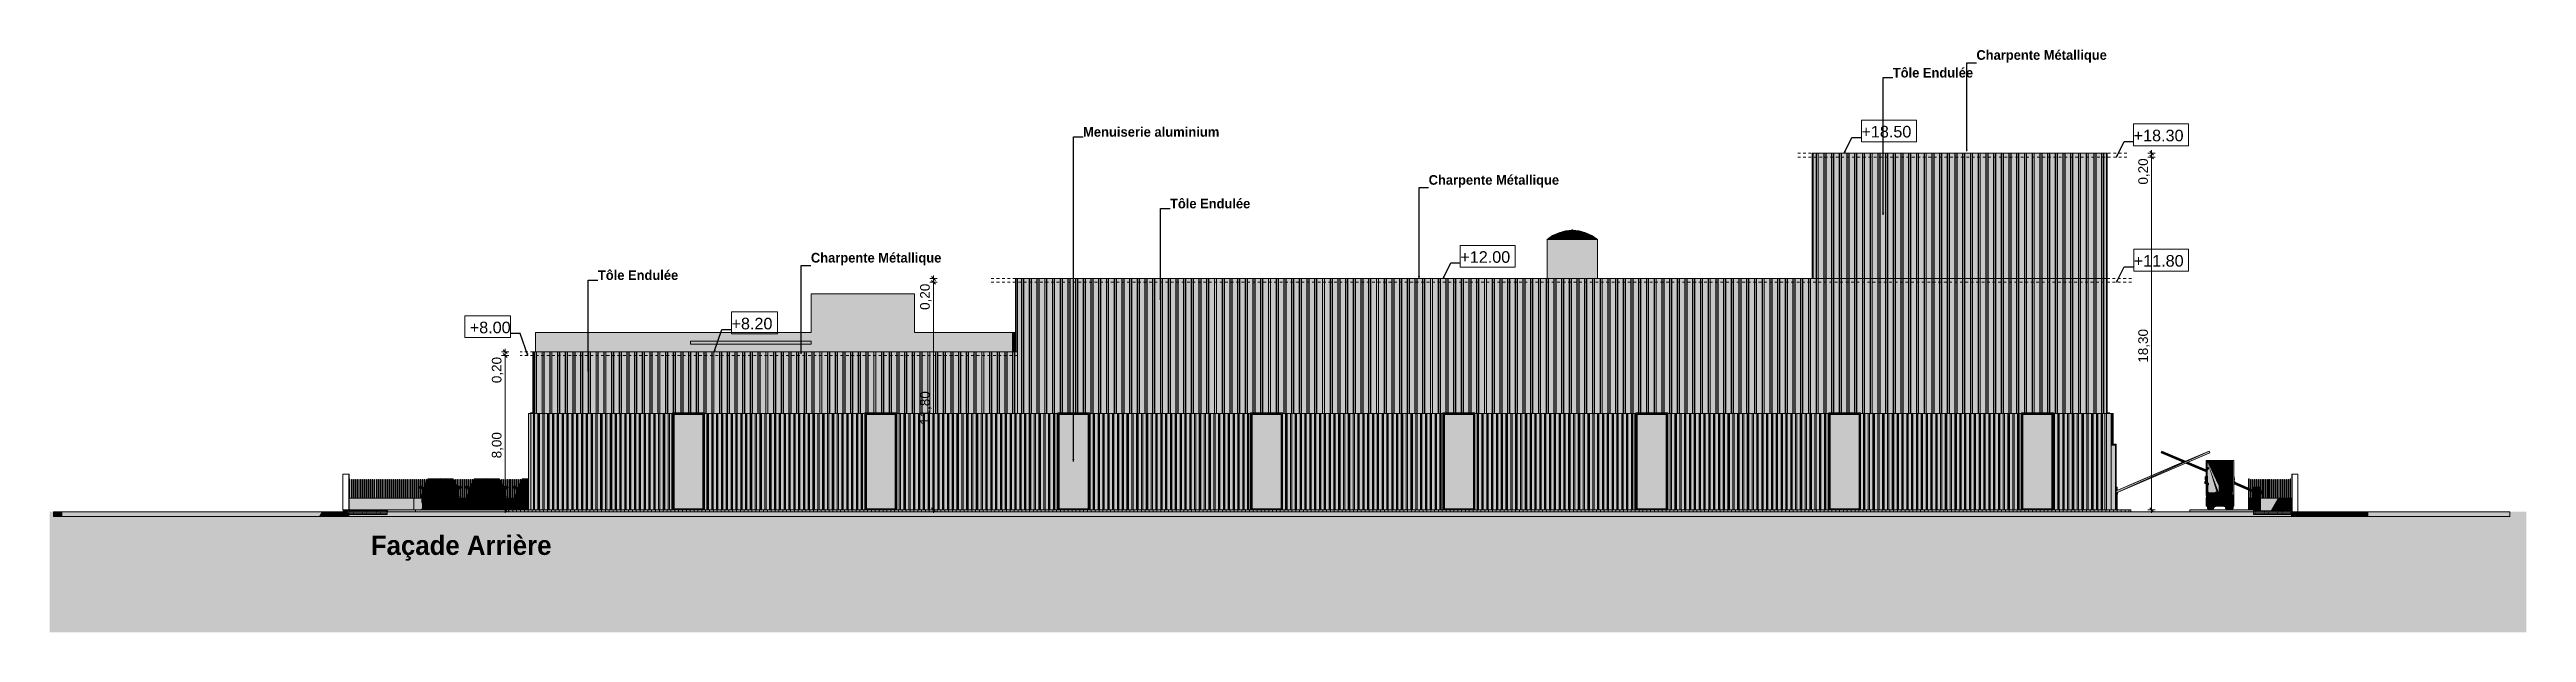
# Model space of a CAD drawing. Header units: millimetres. Extents: x 365175 to 2667127, y -330297 to -162108.
# Drawn here: x 2287328 to 2415765, y -330297 to -300058 of the extents above; entities that cross this region are included whole.
import ezdxf

# ---------------------------------------------------------------- set-up
doc = ezdxf.new("R2010")
doc.units = ezdxf.units.MM
doc.header["$MEASUREMENT"] = 0
doc.linetypes.add('Dashed', pattern=[282.222223, 141.111112, -141.111112])
doc.linetypes.add('Wipeout_Contour', pattern=[1000, 0, -1000])
for name, color, linetype in [('Cars', 7, 'Continuous'), ('Cotations - 1_100', 7, 'Continuous'), ('Cotations - Altitudes & Niveaux', 7, 'Continuous'), ('Fenêtres ARCHICAD', 7, 'Continuous'), ('Sols_ Dalles', 7, 'Continuous'), ('Structure - Murs extérieurs', 7, 'Continuous'), ('TopoAlt', 7, 'Continuous')]:
    doc.layers.add(name, color=color, linetype=linetype)
doc.styles.add('STYLE_GENERE_4', font='')
doc.styles.add('STYLE_GENERE_5', font='')
doc.styles.add('STYLE_GENERE_7', font='')
doc.styles.get('STYLE_GENERE_4').set_extended_font_data('Arial')
doc.styles.get('STYLE_GENERE_5').set_extended_font_data('Agency FB', bold=True)
doc.styles.get('STYLE_GENERE_7').set_extended_font_data('Arial Unicode MS')
doc.dimstyles.new('STYLE_GENERE__3', dxfattribs={"dimtxt": 500, "dimasz": 190, "dimexe": 0.18, "dimexo": 0.0625, "dimgap": 0, "dimtad": 1, "dimlfac": 0.001, "dimzin": 0, "dimdsep": 46, "dimtxsty": 'STYLE_GENERE_4', "dimblk": 'ARROWHEAD_6', "dimblk1": 'ARROWHEAD_6', "dimblk2": 'ARROWHEAD_6', "dimcen": 0.09, "dimse1": 1, "dimse2": 1, "dimclrd": 5, "dimclre": 5, "dimclrt": 5, "dimazin": 0, "dimtfac": 1, "dimtdec": 4, "dimtmove": 0, "dimatfit": 3, "dimfxl": 0, "dimtolj": 1, "dimtzin": 0, "dimarcsym": 0})
doc.dimstyles.new('STYLE_GENERE__6', dxfattribs={"dimtxt": 0.18, "dimasz": 114, "dimexe": 0.18, "dimexo": 0.0625, "dimgap": 0, "dimtad": 0, "dimtih": 1, "dimtoh": 1, "dimdec": 4, "dimzin": 0, "dimdsep": 46, "dimcen": 0.09, "dimadec": 0, "dimazin": 0, "dimtfac": 1, "dimtdec": 4, "dimtmove": 0, "dimatfit": 3, "dimldrblk": 'ARROWHEAD_16', "dimfxl": 0, "dimtolj": 1, "dimtzin": 0, "dimarcsym": 0})
pattern_1 = [(0, (2775447.68, -323933.55), (0, 86.60254), [0, -50]), (0, (2775472.68, -323890.25), (0, 86.60254), [0, -50])]

msp = doc.modelspace()

# ---------------------------------------------------------------- texts
at = {"layer": 'Cotations - 1_100', "color": 14, "linetype": 'Continuous', "lineweight": 5, "true_color": 0x990000, "insert": (2303989.067, -325274.261), "char_height": 1000, "attachment_point": 1, "style": 'STYLE_GENERE_5'}
msp.add_mtext('\\A1;{\\pql;\\fAgency FB|b1|i0|c0|p34;F\\fAgency FB|b1|i0|c0|p34;açade \\fAgency FB|b1|i0|c0|p34;A\\fAgency FB|b1|i0|c0|p34;rrière }', dxfattribs=at)
at = {"layer": 'Cotations - Altitudes & Niveaux', "color": 14, "linetype": 'Continuous', "lineweight": 5, "true_color": 0x990000, "attachment_point": 7, "style": 'STYLE_GENERE_5'}
for s, insert, char_height in [('\\A1;{\\pql;\\fAgency FB|b1|i0|c0|p34;Charpente Métallique}', (2387244.535, -300741.91), 500), ('\\A1;{\\pql;\\fAgency FB|b1|i0|c0|p34;Tôle Endulée}', (2382908.609, -301516.79), 500), ('\\A1;{\\pql;\\fAgency FB|b1|i0|c0|p34;M\\fAgency FB|b1|i0|c0|p34;enuiserie aluminium}', (2340916.912, -304588.76), 503.40135), ('\\A1;{\\pql;\\fAgency FB|b1|i0|c0|p34;Charpente Métallique}', (2358839.724, -307222.888), 500), ('\\A1;{\\pql;\\fAgency FB|b1|i0|c0|p34;Tôle Endulée}', (2345428.799, -308305.778), 500), ('\\A1;{\\pql;\\fAgency FB|b1|i0|c0|p34;Charpente Métallique}', (2326808.666, -311258.05), 500), ('\\A1;{\\pql;\\fAgency FB|b1|i0|c0|p34;Tôle Endulée}', (2315763.938, -312016.671), 500)]:
    msp.add_mtext(s, dxfattribs=dict(at, insert=insert, char_height=char_height))
at = {"layer": 'Cotations - Altitudes & Niveaux', "color": 7, "linetype": 'Continuous', "lineweight": 5, "char_height": 600, "style": 'STYLE_GENERE_7'}
for s, insert, attachment_point in [('\\A1;{\\pql;\\fArial Unicode MS|b0|i0|c0|p34;+18.\\fArial Unicode MS|b0|i0|c0|p34;5\\fArial Unicode MS|b0|i0|c0|p34;0 }', (2381281.907, -304627.593), 7), ('\\A1;{\\pql;\\fArial Unicode MS|b0|i0|c0|p34;+18.\\fArial Unicode MS|b0|i0|c0|p34;3\\fArial Unicode MS|b0|i0|c0|p34;0 }', (2395397.071, -304827.593), 7), ('\\A1;{\\pql;\\fArial Unicode MS|b0|i0|c0|p34;+12.\\fArial Unicode MS|b0|i0|c0|p34;0\\fArial Unicode MS|b0|i0|c0|p34;0 }', (2360481.907, -311127.595), 7), ('\\A1;{\\pql;\\fArial Unicode MS|b0|i0|c0|p34;+1\\fArial Unicode MS|b0|i0|c0|p34;1\\fArial Unicode MS|b0|i0|c0|p34;.\\fArial Unicode MS|b0|i0|c0|p34;8\\fArial Unicode MS|b0|i0|c0|p34;0 }', (2395401.789, -311327.594), 7), ('\\A1;{\\pqr;\\fArial Unicode MS|b0|i0|c0|p34;+8.\\fArial Unicode MS|b0|i0|c0|p34;0\\fArial Unicode MS|b0|i0|c0|p34;0 }', (2311238.062, -314782.767), 9), ('\\A1;{\\pql;\\fArial Unicode MS|b0|i0|c0|p34;+\\fArial Unicode MS|b0|i0|c0|p34;8.20\\fArial Unicode MS|b0|i0|c0|p34; }', (2322691.395, -314582.771), 7)]:
    msp.add_mtext(s, dxfattribs=dict(at, insert=insert, attachment_point=attachment_point))

# ---------------------------------------------------------------- blocks, each defined once
blk = doc.blocks.new('Élément de coupe_1400_4', base_point=(2775448, -323934))
at = {"linetype": 'Continuous', "lineweight": 0, "true_color": 0x000000}
for points in [[(2339609, -318934), (2339569, -318934), (2339569, -323934), (2339609, -323934)], [(2339609, -318934), (2339569, -318934), (2339569, -323934), (2339609, -323934)], [(2341259, -318934), (2341259, -323934), (2341287, -323934), (2341287, -318934)], [(2341259, -318934), (2341259, -323934), (2341287, -323934), (2341287, -318934)], [(2351259, -318934), (2351259, -323934), (2351262, -323934), (2351262, -318934)], [(2351259, -318934), (2351259, -323934), (2351262, -323934), (2351262, -318934)], [(2369584, -318934), (2369536, -318934), (2369536, -323934), (2369584, -323934)], [(2369584, -318934), (2369536, -318934), (2369536, -323934), (2369584, -323934)], [(2379548, -318934), (2379548, -323934), (2379584, -323934), (2379584, -318934)], [(2379548, -318934), (2379548, -323934), (2379584, -323934), (2379584, -318934)], [(2389584, -318934), (2389567, -318934), (2389567, -323934), (2389584, -323934)], [(2389584, -318934), (2389567, -318934), (2389567, -323934), (2389584, -323934)]]:
    blk.add_hatch(color=18, dxfattribs=at).paths.add_polyline_path(points)
blk = doc.blocks.new('Élément de coupe_1401_4', base_point=(2775448, -323934))
at = {"linetype": 'Continuous', "lineweight": 0, "true_color": 0x000000}
for points in [[(2319634, -318934), (2319591, -318934), (2319591, -323934), (2319634, -323934)], [(2319634, -318934), (2319591, -318934), (2319591, -323934), (2319634, -323934)], [(2329609, -318934), (2329602, -318934), (2329602, -323934), (2329609, -323934)], [(2329609, -318934), (2329602, -318934), (2329602, -323934), (2329609, -323934)]]:
    blk.add_hatch(color=18, dxfattribs=at).paths.add_polyline_path(points)
blk = doc.blocks.new('Élément de coupe_1402_4', base_point=(2775448, -323934))
at = {"layer": 'Fenêtres ARCHICAD', "linetype": 'Continuous', "lineweight": 0, "true_color": 0x000000}
for points in [[(2393987, -318934), (2393902, -318934), (2393902, -323934), (2393987, -323934)], [(2393987, -318934), (2393902, -318934), (2393902, -323934), (2393987, -323934)], [(2394025, -318934), (2394137, -318934), (2394137, -318909), (2394025, -318909)]]:
    blk.add_hatch(color=18, dxfattribs=at).paths.add_polyline_path(points)
at = {"layer": 'Fenêtres ARCHICAD', "color": 7, "linetype": 'Continuous', "lineweight": 5}
for q in [(2394025, -318909), (2394137, -318934)]:
    blk.add_line((2394137, -318909), q, dxfattribs=at)
blk = doc.blocks.new('Élément de coupe_1403_4', base_point=(2775448, -323934))
at = {"layer": 'TopoAlt', "linetype": 'Continuous', "lineweight": 0, "true_color": 0x000000}
blk.add_hatch(color=18, dxfattribs=at).paths.add_polyline_path([(2403592, -323334), (2403592, -323334), (2403592, -324034), (2403612, -324034), (2403612, -322084), (2403592, -322084)])
blk.add_hatch(color=18, dxfattribs=at).paths.add_polyline_path([(2403592, -323334), (2403592, -323334), (2403592, -324034), (2403612, -324034), (2403612, -322084), (2403592, -322084)])
at = {"layer": 'TopoAlt', "color": 190, "linetype": 'Continuous', "lineweight": 5, "true_color": 0x8002ff}
for p, q in [((2403592, -322084), (2403592, -323334)), ((2403612, -322084), (2403592, -322084)), ((2403592, -323334), (2403592, -323984)), ((2403612, -324034), (2403592, -324034))]:
    blk.add_line(p, q, dxfattribs=at)
at = {"layer": 'TopoAlt', "color": 211, "linetype": 'Continuous', "lineweight": 5, "true_color": 0xfe55ff}
for p, q in [((2403912, -322084), (2403612, -322084)), ((2403612, -322084), (2403612, -324034)), ((2403912, -322084), (2403912, -324034)), ((2403912, -324034), (2403612, -324034))]:
    blk.add_line(p, q, dxfattribs=at)
blk = doc.blocks.new('Élément de coupe_1404_4', base_point=(2775448, -323934))
at = {"layer": 'TopoAlt', "linetype": 'Continuous', "lineweight": 0, "true_color": 0x000000}
blk.add_hatch(color=18, dxfattribs=at).paths.add_polyline_path([(2302843, -323934), (2302856, -323934), (2302862, -323934), (2302862, -323334), (2302862, -323334), (2302862, -322334), (2302862, -322334), (2302862, -322084), (2302843, -322084)])
at = {"layer": 'TopoAlt', "color": 211, "linetype": 'Continuous', "lineweight": 5, "true_color": 0xfe55ff}
for p, q in [((2302543, -322084), (2302543, -323934)), ((2302843, -322084), (2302543, -322084)), ((2302843, -322084), (2302843, -323934)), ((2302843, -323934), (2302543, -323934))]:
    blk.add_line(p, q, dxfattribs=at)
at = {"layer": 'TopoAlt', "color": 190, "linetype": 'Continuous', "lineweight": 5, "true_color": 0x8002ff}
for p, q in [((2302862, -322084), (2302843, -322084)), ((2302862, -322334), (2302862, -322084)), ((2302862, -323934), (2302862, -323334)), ((2302861, -323934), (2302843, -323934))]:
    blk.add_line(p, q, dxfattribs=at)
blk = doc.blocks.new('Élément de coupe_1405_4', base_point=(2775448, -323934))
at = {"layer": 'TopoAlt', "linetype": 'Continuous', "lineweight": 0, "true_color": 0x000000}
for points in [[(2302862, -323934), (2306669, -323934), (2306669, -323656), (2306667, -323648), (2306644, -323545), (2306644, -323544), (2306640, -323532), (2306629, -323425), (2306625, -323364), (2306623, -323334), (2302862, -323334)], [(2306654, -323532), (2306653, -323537), (2306659, -323569), (2306669, -323619), (2306669, -323619), (2306669, -323546), (2306662, -323522)], [(2308531, -323649), (2308512, -323690), (2308512, -323934), (2309070, -323934), (2309070, -323656), (2309068, -323648), (2309045, -323545), (2309045, -323544), (2309041, -323532), (2309030, -323425), (2309026, -323364), (2309024, -323334), (2308573, -323334), (2308570, -323373), (2308565, -323431), (2308553, -323533), (2308553, -323535), (2308556, -323545)], [(2308512, -323570), (2308512, -323645), (2308515, -323641), (2308516, -323641), (2308530, -323569), (2308539, -323525), (2308539, -323522), (2308530, -323511), (2308529, -323515)], [(2309054, -323537), (2309060, -323569), (2309070, -323619), (2309070, -323619), (2309070, -323546), (2309063, -323522), (2309055, -323532)], [(2310932, -323649), (2310913, -323690), (2310913, -323934), (2311240, -323934), (2311240, -323334), (2310974, -323334), (2310971, -323373), (2310966, -323431), (2310955, -323533), (2310954, -323535), (2310957, -323545)], [(2310913, -323645), (2310917, -323641), (2310917, -323641), (2310931, -323569), (2310940, -323525), (2310940, -323522), (2310931, -323511), (2310930, -323515), (2310913, -323570)], [(2306523, -323934), (2306669, -323934), (2306669, -323856), (2306533, -323925)], [(2306908, -323931), (2306887, -323931), (2306887, -323934), (2308294, -323934), (2308294, -323931), (2308282, -323931), (2308282, -323795), (2308209, -323792), (2308078, -323776), (2307917, -323770), (2307595, -323770), (2307574, -323770), (2307406, -323770), (2307125, -323775), (2307112, -323776), (2306981, -323791), (2306908, -323795)], [(2306887, -323934), (2307951, -323934), (2307899, -323904), (2307816, -323878), (2307650, -323843), (2307591, -323819), (2307571, -323818), (2307571, -323818), (2307474, -323770), (2307406, -323770), (2307125, -323775), (2307112, -323776), (2306981, -323791), (2306908, -323795), (2306908, -323931), (2306887, -323931)], [(2308939, -323934), (2309070, -323934), (2309070, -323868)], [(2309288, -323931), (2309288, -323934), (2310695, -323934), (2310695, -323931), (2310683, -323931), (2310683, -323795), (2310610, -323792), (2310479, -323776), (2310318, -323770), (2309996, -323770), (2309975, -323770), (2309807, -323770), (2309526, -323775), (2309513, -323776), (2309382, -323791), (2309309, -323795), (2309309, -323931)], [(2309309, -323931), (2309288, -323931), (2309288, -323934), (2310315, -323934), (2310291, -323920), (2310208, -323894), (2310042, -323859), (2309983, -323835), (2309963, -323834), (2309963, -323834), (2309834, -323770), (2309807, -323770), (2309526, -323775), (2309513, -323776), (2309382, -323791), (2309309, -323795)]]:
    blk.add_hatch(color=18, dxfattribs=at).paths.add_polyline_path(points)
at = {"layer": 'TopoAlt', "color": 190, "linetype": 'Continuous', "lineweight": 5, "true_color": 0x8002ff}
for p, q in [((2306623, -323334), (2302862, -323334)), ((2309024, -323334), (2308573, -323334)), ((2311240, -323334), (2310974, -323334)), ((2311240, -323934), (2311240, -323334))]:
    blk.add_line(p, q, dxfattribs=at)
blk = doc.blocks.new('Élément de coupe_1406_4', base_point=(2775448, -323934))
at = {"linetype": 'Continuous', "lineweight": 0, "true_color": 0x000000}
for points in [[(2393987, -323934), (2393997, -323934), (2393997, -318934), (2393987, -318934)], [(2393997, -323934), (2394237, -323934), (2394237, -318934), (2393997, -318934)]]:
    blk.add_hatch(color=18, dxfattribs=at).paths.add_polyline_path(points)
at = {"color": 7, "linetype": 'Continuous', "lineweight": 5}
for p, q in [((2393987, -323934), (2393987, -318934)), ((2393997, -318934), (2393987, -318934)), ((2393997, -318934), (2393997, -323934)), ((2394237, -318934), (2393997, -318934)), ((2394237, -323934), (2394237, -318934))]:
    blk.add_line(p, q, dxfattribs=at)
blk = doc.blocks.new('Élément de coupe_1407_4', base_point=(2775448, -323934))
at = {"linetype": 'Continuous', "lineweight": 0, "true_color": 0x000000}
for points in [[(2391221, -323934), (2391225, -323934), (2391225, -318934), (2391221, -318934)], [(2391221, -323934), (2391225, -323934), (2391225, -318934), (2391221, -318934)], [(2391225, -323934), (2391280, -323934), (2391280, -318934), (2391225, -318934)], [(2391280, -323934), (2391289, -323934), (2391289, -318934), (2391280, -318934)], [(2391288, -318934), (2391289, -318952), (2391289, -318934)], [(2391289, -323934), (2391466, -323934), (2391466, -318934), (2391289, -318934)], [(2391289, -318934), (2391289, -318952), (2391314, -318952), (2391314, -318986), (2391401, -318986), (2391436, -318952), (2391456, -318952), (2391307, -319227), (2391307, -323934), (2391466, -323934), (2391466, -318934)], [(2391466, -323934), (2391475, -323934), (2391475, -318934), (2391466, -318934)], [(2391466, -323934), (2391475, -323934), (2391475, -318934), (2391466, -318934)], [(2391475, -323934), (2391530, -323934), (2391530, -318934), (2391475, -318934)], [(2391530, -323934), (2391539, -323934), (2391539, -318934), (2391530, -318934)], [(2391538, -318934), (2391539, -318952), (2391539, -318934)], [(2391539, -323934), (2391716, -323934), (2391716, -318934), (2391539, -318934)], [(2391539, -318934), (2391539, -318952), (2391706, -318952), (2391557, -319227), (2391557, -323934), (2391716, -323934), (2391716, -318934)], [(2391716, -323934), (2391725, -323934), (2391725, -318934), (2391716, -318934)], [(2391716, -323934), (2391725, -323934), (2391725, -318934), (2391716, -318934)], [(2391725, -323934), (2391780, -323934), (2391780, -318934), (2391725, -318934)], [(2391780, -323934), (2391789, -323934), (2391789, -318934), (2391780, -318934)], [(2391789, -318934), (2391787, -318934), (2391789, -318986)], [(2391789, -323934), (2391966, -323934), (2391966, -318934), (2391789, -318934)], [(2391966, -318934), (2391789, -318934), (2391789, -318986), (2391801, -318986), (2391836, -318952), (2391956, -318952), (2391807, -319227), (2391807, -323934), (2391966, -323934)], [(2391966, -323934), (2391975, -323934), (2391975, -318934), (2391966, -318934)], [(2391966, -323934), (2391975, -323934), (2391975, -318934), (2391966, -318934)], [(2391975, -323934), (2392030, -323934), (2392030, -318934), (2391975, -318934)], [(2392030, -323934), (2392039, -323934), (2392039, -318934), (2392030, -318934)], [(2392038, -318934), (2392039, -318952), (2392039, -318934)], [(2392039, -323934), (2392216, -323934), (2392216, -318934), (2392039, -318934)], [(2392039, -318934), (2392039, -318952), (2392114, -318952), (2392114, -318986), (2392188, -318986), (2392057, -319227), (2392057, -323934), (2392216, -323934), (2392216, -318934)], [(2392216, -323934), (2392225, -323934), (2392225, -318934), (2392216, -318934)], [(2392216, -323934), (2392225, -323934), (2392225, -318934), (2392216, -318934)], [(2392225, -323934), (2392280, -323934), (2392280, -318934), (2392225, -318934)], [(2392280, -323934), (2392289, -323934), (2392289, -318934), (2392280, -318934)], [(2392288, -318934), (2392289, -318952), (2392289, -318934)], [(2392289, -323934), (2392466, -323934), (2392466, -318934), (2392289, -318934)], [(2392289, -318934), (2392289, -318952), (2392456, -318952), (2392307, -319227), (2392307, -323934), (2392466, -323934), (2392466, -318934)], [(2392466, -323934), (2392475, -323934), (2392475, -318934), (2392466, -318934)], [(2392466, -323934), (2392475, -323934), (2392475, -318934), (2392466, -318934)], [(2392475, -323934), (2392530, -323934), (2392530, -318934), (2392475, -318934)], [(2392530, -323934), (2392539, -323934), (2392539, -318934), (2392530, -318934)], [(2392537, -318945), (2392539, -318986), (2392539, -318934), (2392537, -318934)], [(2392539, -323934), (2392716, -323934), (2392716, -318934), (2392539, -318934)], [(2392539, -318934), (2392539, -318986), (2392601, -318986), (2392636, -318952), (2392706, -318952), (2392557, -319227), (2392557, -323934), (2392716, -323934), (2392716, -318934)], [(2392716, -323934), (2392725, -323934), (2392725, -318934), (2392716, -318934)], [(2392716, -323934), (2392725, -323934), (2392725, -318934), (2392716, -318934)], [(2392725, -323934), (2392780, -323934), (2392780, -318934), (2392725, -318934)], [(2392780, -323934), (2392789, -323934), (2392789, -318934), (2392780, -318934)], [(2392788, -318934), (2392789, -318952), (2392789, -318934)], [(2392789, -323934), (2392966, -323934), (2392966, -318934), (2392789, -318934)], [(2392789, -318952), (2392914, -318952), (2392914, -318986), (2392938, -318986), (2392807, -319227), (2392807, -323934), (2392966, -323934), (2392966, -318934), (2392789, -318934)], [(2392966, -323934), (2392975, -323934), (2392975, -318934), (2392966, -318934)], [(2392966, -323934), (2392975, -323934), (2392975, -318934), (2392966, -318934)], [(2392975, -323934), (2393030, -323934), (2393030, -318934), (2392975, -318934)], [(2393030, -323934), (2393039, -323934), (2393039, -318934), (2393030, -318934)], [(2393038, -318934), (2393038, -318947), (2393039, -318952), (2393039, -318934)], [(2393039, -323934), (2393216, -323934), (2393216, -318934), (2393039, -318934)], [(2393039, -318934), (2393039, -318952), (2393206, -318952), (2393057, -319227), (2393057, -323934), (2393216, -323934), (2393216, -318934)], [(2393216, -323934), (2393225, -323934), (2393225, -318934), (2393216, -318934)], [(2393216, -323934), (2393225, -323934), (2393225, -318934), (2393216, -318934)], [(2393225, -323934), (2393280, -323934), (2393280, -318934), (2393225, -318934)], [(2393280, -323934), (2393289, -323934), (2393289, -318934), (2393280, -318934)], [(2393288, -318934), (2393289, -318952), (2393289, -318934)], [(2393289, -323934), (2393466, -323934), (2393466, -318934), (2393289, -318934)], [(2393289, -318934), (2393289, -318952), (2393314, -318952), (2393314, -318986), (2393401, -318986), (2393436, -318952), (2393456, -318952), (2393307, -319227), (2393307, -323934), (2393466, -323934), (2393466, -318934)], [(2393466, -323934), (2393475, -323934), (2393475, -318934), (2393466, -318934)], [(2393466, -323934), (2393475, -323934), (2393475, -318934), (2393466, -318934)], [(2393475, -323934), (2393530, -323934), (2393530, -318934), (2393475, -318934)], [(2393530, -323934), (2393539, -323934), (2393539, -318934), (2393530, -318934)], [(2393538, -318934), (2393539, -318952), (2393539, -318934)], [(2393539, -323934), (2393716, -323934), (2393716, -318934), (2393539, -318934)], [(2393716, -318934), (2393539, -318934), (2393539, -318952), (2393706, -318952), (2393557, -319227), (2393557, -323934), (2393716, -323934)], [(2393716, -323934), (2393725, -323934), (2393725, -318934), (2393716, -318934)], [(2393716, -323934), (2393725, -323934), (2393725, -318934), (2393716, -318934)], [(2393725, -323934), (2393780, -323934), (2393780, -318934), (2393725, -318934)], [(2393780, -323934), (2393789, -323934), (2393789, -318934), (2393780, -318934)], [(2393789, -318934), (2393787, -318934), (2393789, -318986)], [(2393789, -323934), (2393902, -323934), (2393902, -318934), (2393789, -318934)], [(2393789, -318934), (2393789, -318986), (2393801, -318986), (2393836, -318952), (2393902, -318952), (2393902, -318934)], [(2393851, -323934), (2393902, -323934), (2393902, -319097), (2393893, -319098), (2393851, -319171)]]:
    blk.add_hatch(color=18, dxfattribs=at).paths.add_polyline_path(points)
at = {"color": 7, "linetype": 'Continuous', "lineweight": 5}
for p, q in [((2391225, -318934), (2391221, -318934)), ((2391225, -323934), (2391225, -318934)), ((2391280, -318934), (2391225, -318934)), ((2391280, -323934), (2391280, -318934)), ((2391288, -318934), (2391280, -318934)), ((2391289, -323934), (2391289, -318934)), ((2391466, -323934), (2391466, -318934)), ((2391475, -318934), (2391467, -318934)), ((2391475, -323934), (2391475, -318934)), ((2391530, -318934), (2391475, -318934)), ((2391530, -323934), (2391530, -318934)), ((2391538, -318934), (2391530, -318934)), ((2391539, -323934), (2391539, -318934)), ((2391716, -323934), (2391716, -318934)), ((2391725, -318934), (2391717, -318934)), ((2391725, -323934), (2391725, -318934)), ((2391780, -318934), (2391725, -318934)), ((2391780, -323934), (2391780, -318934)), ((2391787, -318934), (2391780, -318934)), ((2391789, -323934), (2391789, -318934)), ((2391966, -323934), (2391966, -318934)), ((2391975, -318934), (2391967, -318934)), ((2391975, -323934), (2391975, -318934)), ((2392030, -318934), (2391975, -318934)), ((2392030, -323934), (2392030, -318934)), ((2392038, -318934), (2392030, -318934)), ((2392039, -323934), (2392039, -318934)), ((2392216, -323934), (2392216, -318934)), ((2392225, -318934), (2392218, -318934)), ((2392225, -323934), (2392225, -318934)), ((2392280, -318934), (2392225, -318934)), ((2392280, -323934), (2392280, -318934)), ((2392288, -318934), (2392280, -318934)), ((2392289, -323934), (2392289, -318934)), ((2392466, -323934), (2392466, -318934)), ((2392475, -318934), (2392467, -318934)), ((2392475, -323934), (2392475, -318934)), ((2392530, -318934), (2392475, -318934)), ((2392530, -323934), (2392530, -318934)), ((2392538, -318934), (2392530, -318934)), ((2392539, -323934), (2392539, -318934)), ((2392716, -323934), (2392716, -318934)), ((2392725, -318934), (2392717, -318934)), ((2392725, -323934), (2392725, -318934)), ((2392780, -318934), (2392725, -318934)), ((2392780, -323934), (2392780, -318934)), ((2392788, -318934), (2392780, -318934)), ((2392789, -323934), (2392789, -318934)), ((2392966, -323934), (2392966, -318934)), ((2392975, -318934), (2392968, -318934)), ((2392975, -323934), (2392975, -318934)), ((2393030, -318934), (2392975, -318934)), ((2393030, -323934), (2393030, -318934)), ((2393038, -318934), (2393030, -318934)), ((2393039, -323934), (2393039, -318934)), ((2393216, -323934), (2393216, -318934)), ((2393225, -318934), (2393217, -318934)), ((2393225, -323934), (2393225, -318934)), ((2393280, -318934), (2393225, -318934)), ((2393280, -323934), (2393280, -318934)), ((2393288, -318934), (2393280, -318934)), ((2393289, -323934), (2393289, -318934)), ((2393466, -323934), (2393466, -318934)), ((2393475, -318934), (2393467, -318934)), ((2393475, -323934), (2393475, -318934)), ((2393530, -318934), (2393475, -318934)), ((2393530, -323934), (2393530, -318934)), ((2393538, -318934), (2393530, -318934)), ((2393539, -323934), (2393539, -318934)), ((2393716, -323934), (2393716, -318934)), ((2393725, -318934), (2393717, -318934)), ((2393725, -323934), (2393725, -318934)), ((2393780, -318934), (2393725, -318934)), ((2393780, -323934), (2393780, -318934)), ((2393787, -318934), (2393780, -318934)), ((2393789, -323934), (2393789, -318934)), ((2393902, -323934), (2393902, -318934))]:
    blk.add_line(p, q, dxfattribs=at)
blk = doc.blocks.new('Élément de coupe_1408_4', base_point=(2775448, -323934))
at = {"layer": 'Fenêtres ARCHICAD', "linetype": 'Continuous', "lineweight": 0, "true_color": 0x000000}
for points in [[(2389584, -318934), (2389584, -318934), (2389584, -323934), (2389584, -323934), (2389584, -318909), (2389584, -318909)], [(2389584, -318934), (2389584, -318934), (2389584, -323934), (2389584, -323934), (2389584, -318909), (2389584, -318909)], [(2389584, -318909), (2389584, -323934), (2389609, -323934), (2389634, -323909), (2389634, -318959)], [(2389584, -318909), (2389634, -318959), (2391184, -318959), (2391234, -318909)], [(2389634, -318984), (2389659, -318984), (2391159, -318984), (2391184, -318984), (2391184, -318959), (2389634, -318959)], [(2389634, -318984), (2389659, -318984), (2391159, -318984), (2391184, -318984), (2391184, -318959), (2389634, -318959)], [(2389634, -318984), (2389634, -323884), (2389659, -323884), (2389659, -318984)], [(2389659, -318984), (2389634, -318984), (2389634, -319544), (2389659, -319544)], [(2391159, -318984), (2389659, -318984), (2389659, -323884), (2391159, -323884)], [(2389659, -318984), (2389659, -319563), (2390838, -319563), (2390838, -319606), (2390809, -319659), (2390809, -323884), (2391159, -323884), (2391159, -318984)], [(2391159, -318984), (2391159, -323884), (2391184, -323884), (2391184, -318984)], [(2391159, -318984), (2391159, -323884), (2391184, -323884), (2391184, -318984)], [(2391234, -318909), (2391184, -318959), (2391184, -323909), (2391209, -323934), (2391221, -323934), (2391221, -318934), (2391225, -318934), (2391234, -318934)], [(2391184, -323909), (2391209, -323934), (2391221, -323934), (2391221, -318934), (2391184, -319002)], [(2391184, -318959), (2391184, -323909), (2391184, -323909), (2391184, -318959)], [(2391184, -318959), (2391184, -323909), (2391184, -323909), (2391184, -318959)], [(2391184, -318959), (2391184, -318959), (2391184, -323909), (2391184, -323909)], [(2391184, -318959), (2391184, -318959), (2391184, -323909), (2391184, -323909)], [(2389609, -323934), (2391209, -323934), (2391184, -323909), (2389634, -323909)], [(2389659, -323884), (2389634, -323884), (2389634, -323909), (2391184, -323909), (2391184, -323884), (2391159, -323884)], [(2391184, -323884), (2390819, -323884), (2390819, -323909), (2391184, -323909)], [(2391155, -323909), (2391155, -323934), (2391209, -323934), (2391184, -323909)]]:
    blk.add_hatch(color=18, dxfattribs=at).paths.add_polyline_path(points)
at = {"layer": 'Fenêtres ARCHICAD', "color": 7, "linetype": 'Continuous', "lineweight": 5}
for p, q in [((2389584, -318909), (2389584, -323934)), ((2391234, -318909), (2389584, -318909)), ((2389584, -318934), (2389584, -323934)), ((2389634, -323909), (2389634, -318959)), ((2389634, -318959), (2391184, -318959)), ((2389659, -323884), (2389659, -318984)), ((2389659, -318984), (2391159, -318984)), ((2391159, -318984), (2391159, -323884)), ((2391184, -318959), (2391184, -323909)), ((2391184, -318959), (2391184, -323909)), ((2391234, -318934), (2391234, -318909)), ((2391184, -323909), (2389634, -323909)), ((2391159, -323884), (2389659, -323884))]:
    blk.add_line(p, q, dxfattribs=at)
blk = doc.blocks.new('Élément de coupe_1409_4', base_point=(2775448, -323934))
at = {"layer": 'Fenêtres ARCHICAD', "linetype": 'Continuous', "lineweight": 0, "true_color": 0x000000}
for points in [[(2379584, -318934), (2379584, -318934), (2379584, -323934), (2379584, -323934), (2379584, -318909), (2379584, -318909)], [(2379584, -318934), (2379584, -318934), (2379584, -323934), (2379584, -323934), (2379584, -318909), (2379584, -318909)], [(2379584, -318909), (2379584, -323934), (2379609, -323934), (2379634, -323909), (2379634, -318959)], [(2379584, -318909), (2379634, -318959), (2381184, -318959), (2381234, -318909)], [(2379634, -318959), (2379634, -318984), (2379659, -318984), (2381159, -318984), (2381184, -318984), (2381184, -318959), (2381038, -318959)], [(2379634, -318959), (2379634, -318984), (2379659, -318984), (2381159, -318984), (2381184, -318984), (2381184, -318959), (2381038, -318959)], [(2379634, -318984), (2379634, -323884), (2379659, -323884), (2379659, -318984)], [(2379659, -318984), (2379634, -318984), (2379634, -319544), (2379659, -319544)], [(2379659, -318984), (2379659, -323884), (2381159, -323884), (2381159, -318984)], [(2381159, -318984), (2379659, -318984), (2379659, -319563), (2380838, -319563), (2380838, -323884), (2381159, -323884)], [(2381159, -318984), (2381159, -323884), (2381184, -323884), (2381184, -318984)], [(2381159, -318984), (2381159, -323884), (2381184, -323884), (2381184, -318984)], [(2381234, -318909), (2381184, -318959), (2381184, -323909), (2381209, -323934), (2381234, -323934)], [(2381184, -318959), (2381184, -323909), (2381184, -323909), (2381184, -318959)], [(2381184, -318959), (2381184, -323909), (2381184, -323909), (2381184, -318959)], [(2381184, -318959), (2381184, -323909), (2381184, -323909), (2381184, -318959)], [(2381184, -318959), (2381184, -323909), (2381184, -323909), (2381184, -318959)], [(2379634, -323909), (2379609, -323934), (2381209, -323934), (2381184, -323909)], [(2379634, -323884), (2379634, -323909), (2381038, -323909), (2381184, -323909), (2381184, -323884), (2381159, -323884), (2379659, -323884)], [(2380848, -323884), (2380848, -323909), (2381184, -323909), (2381184, -323884)]]:
    blk.add_hatch(color=18, dxfattribs=at).paths.add_polyline_path(points)
at = {"layer": 'Fenêtres ARCHICAD', "color": 7, "linetype": 'Continuous', "lineweight": 5}
for p, q in [((2379584, -318909), (2379584, -323934)), ((2381234, -318909), (2379584, -318909)), ((2379584, -318934), (2379584, -323934)), ((2379634, -323909), (2379634, -318959)), ((2379634, -318959), (2381184, -318959)), ((2379659, -323884), (2379659, -318984)), ((2379659, -318984), (2381159, -318984)), ((2381159, -318984), (2381159, -323884)), ((2381184, -318959), (2381184, -323909)), ((2381184, -318959), (2381184, -323909)), ((2381234, -323934), (2381234, -318909)), ((2381184, -323909), (2379634, -323909)), ((2381159, -323884), (2379659, -323884))]:
    blk.add_line(p, q, dxfattribs=at)
blk = doc.blocks.new('Élément de coupe_1410_4', base_point=(2775448, -323934))
at = {"layer": 'Fenêtres ARCHICAD', "linetype": 'Continuous', "lineweight": 0, "true_color": 0x000000}
for points in [[(2369584, -318934), (2369584, -318934), (2369584, -323934), (2369584, -323934), (2369584, -318909), (2369584, -318909)], [(2369584, -318934), (2369584, -318934), (2369584, -323934), (2369584, -323934), (2369584, -318909), (2369584, -318909)], [(2369584, -318909), (2369584, -323934), (2369609, -323934), (2369634, -323909), (2369634, -318959)], [(2369584, -318909), (2369634, -318959), (2371184, -318959), (2371234, -318909)], [(2369634, -318984), (2369659, -318984), (2371159, -318984), (2371184, -318984), (2371184, -318959), (2369634, -318959)], [(2369634, -318984), (2369659, -318984), (2371159, -318984), (2371184, -318984), (2371184, -318959), (2369634, -318959)], [(2369634, -318984), (2369634, -323884), (2369659, -323884), (2369659, -318984)], [(2369659, -318984), (2369634, -318984), (2369634, -319544), (2369659, -319544)], [(2371159, -318984), (2369659, -318984), (2369659, -323884), (2371159, -323884)], [(2369659, -319563), (2370838, -319563), (2370838, -323884), (2371159, -323884), (2371159, -318984), (2369659, -318984)], [(2371159, -318984), (2371159, -323884), (2371184, -323884), (2371184, -318984)], [(2371159, -318984), (2371159, -323884), (2371184, -323884), (2371184, -318984)], [(2371184, -323909), (2371209, -323934), (2371234, -323934), (2371234, -318909), (2371184, -318959)], [(2371184, -318959), (2371184, -323909), (2371184, -323909), (2371184, -318959)], [(2371184, -318959), (2371184, -323909), (2371184, -323909), (2371184, -318959)], [(2371184, -318959), (2371184, -318959), (2371184, -323909), (2371184, -323909)], [(2371184, -318959), (2371184, -318959), (2371184, -323909), (2371184, -323909)], [(2369609, -323934), (2371209, -323934), (2371184, -323909), (2369634, -323909)], [(2369659, -323884), (2369634, -323884), (2369634, -323909), (2371184, -323909), (2371184, -323884), (2371159, -323884)], [(2371184, -323884), (2370848, -323884), (2370848, -323909), (2371184, -323909)]]:
    blk.add_hatch(color=18, dxfattribs=at).paths.add_polyline_path(points)
at = {"layer": 'Fenêtres ARCHICAD', "color": 7, "linetype": 'Continuous', "lineweight": 5}
for p, q in [((2369584, -318909), (2369584, -323934)), ((2371234, -318909), (2369584, -318909)), ((2369584, -318934), (2369584, -323934)), ((2369634, -323909), (2369634, -318959)), ((2369634, -318959), (2371184, -318959)), ((2369659, -323884), (2369659, -318984)), ((2369659, -318984), (2371159, -318984)), ((2371159, -318984), (2371159, -323884)), ((2371184, -318959), (2371184, -323909)), ((2371184, -318959), (2371184, -323909)), ((2371234, -323934), (2371234, -318909)), ((2371184, -323909), (2369634, -323909)), ((2371159, -323884), (2369659, -323884))]:
    blk.add_line(p, q, dxfattribs=at)
blk = doc.blocks.new('Élément de coupe_1411_4', base_point=(2775448, -323934))
at = {"layer": 'Fenêtres ARCHICAD', "linetype": 'Continuous', "lineweight": 0, "true_color": 0x000000}
for points in [[(2361234, -318909), (2359584, -318909), (2359634, -318959), (2361184, -318959)], [(2359584, -318934), (2359584, -323934), (2359584, -323934), (2359584, -318909), (2359584, -318909)], [(2359584, -318934), (2359584, -323934), (2359584, -323934), (2359584, -318909), (2359584, -318909)], [(2359584, -323934), (2359609, -323934), (2359634, -323909), (2359634, -318959), (2359584, -318909)], [(2359634, -318959), (2359634, -318984), (2359659, -318984), (2361159, -318984), (2361184, -318984), (2361184, -318959), (2360544, -318959)], [(2359634, -318959), (2359634, -318984), (2359659, -318984), (2361159, -318984), (2361184, -318984), (2361184, -318959), (2360544, -318959)], [(2359634, -318984), (2359634, -323884), (2359659, -323884), (2359659, -318984)], [(2359659, -318984), (2359634, -318984), (2359634, -319544), (2359659, -319544)], [(2359659, -323884), (2361159, -323884), (2361159, -318984), (2359659, -318984)], [(2359659, -318984), (2359659, -319563), (2360838, -319563), (2360838, -323884), (2361159, -323884), (2361159, -318984)], [(2361159, -318984), (2361159, -323884), (2361184, -323884), (2361184, -318984)], [(2361159, -318984), (2361159, -323884), (2361184, -323884), (2361184, -318984)], [(2361234, -318909), (2361184, -318959), (2361184, -323909), (2361209, -323934), (2361234, -323934)], [(2361184, -318959), (2361184, -323909), (2361184, -323909), (2361184, -318959)], [(2361184, -318959), (2361184, -323909), (2361184, -323909), (2361184, -318959)], [(2361184, -318959), (2361184, -323909), (2361184, -323909), (2361184, -318959)], [(2361184, -318959), (2361184, -323909), (2361184, -323909), (2361184, -318959)], [(2359609, -323934), (2361209, -323934), (2361184, -323909), (2359634, -323909)], [(2359634, -323884), (2359634, -323909), (2361184, -323909), (2361184, -323884), (2361159, -323884), (2359659, -323884)], [(2361184, -323884), (2360848, -323884), (2360848, -323909), (2361184, -323909)]]:
    blk.add_hatch(color=18, dxfattribs=at).paths.add_polyline_path(points)
at = {"layer": 'Fenêtres ARCHICAD', "color": 7, "linetype": 'Continuous', "lineweight": 5}
for p, q in [((2359584, -318909), (2359584, -323934)), ((2361234, -318909), (2359584, -318909)), ((2359634, -323909), (2359634, -318959)), ((2359634, -318959), (2361184, -318959)), ((2359659, -323884), (2359659, -318984)), ((2359659, -318984), (2361159, -318984)), ((2361159, -318984), (2361159, -323884)), ((2361184, -318959), (2361184, -323909)), ((2361184, -318959), (2361184, -323909)), ((2361234, -323934), (2361234, -318909)), ((2361184, -323909), (2359634, -323909)), ((2361159, -323884), (2359659, -323884))]:
    blk.add_line(p, q, dxfattribs=at)
blk = doc.blocks.new('Élément de coupe_1412_4', base_point=(2775448, -323934))
at = {"layer": 'Fenêtres ARCHICAD', "linetype": 'Continuous', "lineweight": 0, "true_color": 0x000000}
for points in [[(2349609, -318934), (2349609, -323934), (2349609, -323934), (2349609, -318909), (2349609, -318909)], [(2349609, -318934), (2349609, -323934), (2349609, -323934), (2349609, -318909), (2349609, -318909)], [(2349609, -318909), (2349609, -323934), (2349634, -323934), (2349659, -323909), (2349659, -318959)], [(2349609, -318909), (2349659, -318959), (2351209, -318959), (2351259, -318909)], [(2349659, -318984), (2349684, -318984), (2351184, -318984), (2351209, -318984), (2351209, -318959), (2349659, -318959)], [(2349659, -318984), (2349684, -318984), (2351184, -318984), (2351209, -318984), (2351209, -318959), (2349659, -318959)], [(2349659, -318984), (2349659, -323884), (2349684, -323884), (2349684, -318984)], [(2349659, -319544), (2349684, -319544), (2349684, -318984), (2349659, -318984)], [(2351184, -318984), (2349684, -318984), (2349684, -323884), (2351184, -323884)], [(2349684, -319563), (2350863, -319563), (2350863, -323884), (2351184, -323884), (2351184, -318984), (2349684, -318984)], [(2351184, -318984), (2351184, -323884), (2351209, -323884), (2351209, -318984)], [(2351184, -318984), (2351184, -323884), (2351209, -323884), (2351209, -318984)], [(2351209, -323909), (2351234, -323934), (2351259, -323934), (2351259, -318909), (2351209, -318959)], [(2351209, -318959), (2351209, -323909), (2351209, -323909), (2351209, -318959)], [(2351209, -318959), (2351209, -323909), (2351209, -323909), (2351209, -318959)], [(2351209, -318959), (2351209, -318959), (2351209, -323909), (2351209, -323909)], [(2351209, -318959), (2351209, -318959), (2351209, -323909), (2351209, -323909)], [(2349634, -323934), (2351234, -323934), (2351209, -323909), (2349659, -323909)], [(2349684, -323884), (2349659, -323884), (2349659, -323909), (2351209, -323909), (2351209, -323884), (2351184, -323884)], [(2351209, -323884), (2350873, -323884), (2350873, -323909), (2351209, -323909)]]:
    blk.add_hatch(color=18, dxfattribs=at).paths.add_polyline_path(points)
at = {"layer": 'Fenêtres ARCHICAD', "color": 7, "linetype": 'Continuous', "lineweight": 5}
for p, q in [((2349609, -318909), (2349609, -323934)), ((2351259, -318909), (2349609, -318909)), ((2349659, -323909), (2349659, -318959)), ((2349659, -318959), (2351209, -318959)), ((2349684, -323884), (2349684, -318984)), ((2349684, -318984), (2351184, -318984)), ((2351184, -318984), (2351184, -323884)), ((2351209, -318959), (2351209, -323909)), ((2351209, -318959), (2351209, -323909)), ((2351259, -323934), (2351259, -318909)), ((2351209, -323909), (2349659, -323909)), ((2351184, -323884), (2349684, -323884))]:
    blk.add_line(p, q, dxfattribs=at)
blk = doc.blocks.new('Élément de coupe_1413_4', base_point=(2775448, -323934))
at = {"layer": 'Fenêtres ARCHICAD', "linetype": 'Continuous', "lineweight": 0, "true_color": 0x000000}
for points in [[(2339609, -318934), (2339609, -318934), (2339609, -323934), (2339609, -323934), (2339609, -318909), (2339609, -318909)], [(2339609, -318934), (2339609, -318934), (2339609, -323934), (2339609, -323934), (2339609, -318909), (2339609, -318909)], [(2339609, -318909), (2339609, -323934), (2339634, -323934), (2339659, -323909), (2339659, -318959)], [(2339609, -318909), (2339659, -318959), (2341209, -318959), (2341259, -318909)], [(2339659, -318984), (2339684, -318984), (2341184, -318984), (2341209, -318984), (2341209, -318959), (2339659, -318959)], [(2339659, -318984), (2339684, -318984), (2341184, -318984), (2341209, -318984), (2341209, -318959), (2339659, -318959)], [(2339659, -318984), (2339659, -323884), (2339684, -323884), (2339684, -318984)], [(2339659, -319544), (2339684, -319544), (2339684, -318984), (2339659, -318984)], [(2341184, -318984), (2339684, -318984), (2339684, -323884), (2341184, -323884)], [(2339684, -319563), (2340863, -319563), (2340863, -323884), (2341184, -323884), (2341184, -318984), (2339684, -318984)], [(2341184, -318984), (2341184, -323884), (2341209, -323884), (2341209, -318984)], [(2341184, -318984), (2341184, -323884), (2341209, -323884), (2341209, -318984)], [(2341209, -323909), (2341234, -323934), (2341259, -323934), (2341259, -318909), (2341209, -318959)], [(2341209, -318959), (2341209, -323909), (2341209, -323909), (2341209, -318959)], [(2341209, -318959), (2341209, -323909), (2341209, -323909), (2341209, -318959)], [(2341209, -318959), (2341209, -318959), (2341209, -323909), (2341209, -323909)], [(2341209, -318959), (2341209, -318959), (2341209, -323909), (2341209, -323909)], [(2339634, -323934), (2341234, -323934), (2341209, -323909), (2339659, -323909)], [(2339684, -323884), (2339659, -323884), (2339659, -323909), (2341209, -323909), (2341209, -323884), (2341184, -323884)], [(2341209, -323884), (2340873, -323884), (2340873, -323909), (2341209, -323909)]]:
    blk.add_hatch(color=18, dxfattribs=at).paths.add_polyline_path(points)
at = {"layer": 'Fenêtres ARCHICAD', "color": 7, "linetype": 'Continuous', "lineweight": 5}
for p, q in [((2339609, -318909), (2339609, -323934)), ((2341259, -318909), (2339609, -318909)), ((2339609, -318934), (2339609, -323934)), ((2339659, -323909), (2339659, -318959)), ((2339659, -318959), (2341209, -318959)), ((2339684, -323884), (2339684, -318984)), ((2339684, -318984), (2341184, -318984)), ((2341184, -318984), (2341184, -323884)), ((2341209, -318959), (2341209, -323909)), ((2341209, -318959), (2341209, -323909)), ((2341259, -323934), (2341259, -318909)), ((2341209, -323909), (2339659, -323909)), ((2341184, -323884), (2339684, -323884))]:
    blk.add_line(p, q, dxfattribs=at)
blk = doc.blocks.new('Élément de coupe_1414_4', base_point=(2775448, -323934))
at = {"layer": 'Fenêtres ARCHICAD', "linetype": 'Continuous', "lineweight": 0, "true_color": 0x000000}
for points in [[(2329609, -318934), (2329609, -318934), (2329609, -323934), (2329609, -323934), (2329609, -318909), (2329609, -318909)], [(2329609, -318934), (2329609, -318934), (2329609, -323934), (2329609, -323934), (2329609, -318909), (2329609, -318909)], [(2329609, -318909), (2329609, -323934), (2329634, -323934), (2329659, -323909), (2329659, -318959)], [(2329609, -318909), (2329659, -318959), (2331209, -318959), (2331259, -318909)], [(2329659, -318984), (2329684, -318984), (2331184, -318984), (2331209, -318984), (2331209, -318959), (2329659, -318959)], [(2329659, -318984), (2329684, -318984), (2331184, -318984), (2331209, -318984), (2331209, -318959), (2329659, -318959)], [(2329659, -318984), (2329659, -323884), (2329684, -323884), (2329684, -318984)], [(2329659, -319544), (2329684, -319544), (2329684, -318984), (2329659, -318984)], [(2331184, -318984), (2329684, -318984), (2329684, -323884), (2331184, -323884)], [(2329684, -319563), (2330863, -319563), (2330863, -323884), (2331184, -323884), (2331184, -318984), (2329684, -318984)], [(2331184, -318984), (2331184, -323884), (2331209, -323884), (2331209, -318984)], [(2331184, -318984), (2331184, -323884), (2331209, -323884), (2331209, -318984)], [(2331209, -323909), (2331234, -323934), (2331259, -323934), (2331259, -318909), (2331209, -318959)], [(2331209, -318959), (2331209, -323909), (2331209, -323909), (2331209, -318959)], [(2331209, -318959), (2331209, -323909), (2331209, -323909), (2331209, -318959)], [(2331209, -318959), (2331209, -318959), (2331209, -323909), (2331209, -323909)], [(2331209, -318959), (2331209, -318959), (2331209, -323909), (2331209, -323909)], [(2329634, -323934), (2331234, -323934), (2331209, -323909), (2329659, -323909)], [(2329684, -323884), (2329659, -323884), (2329659, -323909), (2331209, -323909), (2331209, -323884), (2331184, -323884)], [(2331209, -323884), (2330873, -323884), (2330873, -323909), (2331209, -323909)]]:
    blk.add_hatch(color=18, dxfattribs=at).paths.add_polyline_path(points)
at = {"layer": 'Fenêtres ARCHICAD', "color": 7, "linetype": 'Continuous', "lineweight": 5}
for p, q in [((2329609, -318909), (2329609, -323934)), ((2331259, -318909), (2329609, -318909)), ((2329609, -318934), (2329609, -323934)), ((2329659, -323909), (2329659, -318959)), ((2329659, -318959), (2331209, -318959)), ((2329684, -323884), (2329684, -318984)), ((2329684, -318984), (2331184, -318984)), ((2331184, -318984), (2331184, -323884)), ((2331209, -318959), (2331209, -323909)), ((2331209, -318959), (2331209, -323909)), ((2331259, -323934), (2331259, -318909)), ((2331209, -323909), (2329659, -323909)), ((2331184, -323884), (2329684, -323884))]:
    blk.add_line(p, q, dxfattribs=at)
blk = doc.blocks.new('Élément de coupe_1415_4', base_point=(2775448, -323934))
at = {"layer": 'Fenêtres ARCHICAD', "linetype": 'Continuous', "lineweight": 0, "true_color": 0x000000}
for points in [[(2319634, -318934), (2319634, -318934), (2319634, -323934), (2319634, -323934), (2319634, -318909), (2319634, -318909)], [(2319634, -318934), (2319634, -318934), (2319634, -323934), (2319634, -323934), (2319634, -318909), (2319634, -318909)], [(2319634, -318909), (2319634, -323934), (2319659, -323934), (2319684, -323909), (2319684, -318959)], [(2319634, -318909), (2319684, -318959), (2321234, -318959), (2321284, -318909)], [(2319684, -318984), (2319709, -318984), (2321209, -318984), (2321234, -318984), (2321234, -318959), (2319684, -318959)], [(2319684, -318984), (2319709, -318984), (2321209, -318984), (2321234, -318984), (2321234, -318959), (2319684, -318959)], [(2319684, -318984), (2319684, -323884), (2319709, -323884), (2319709, -318984)], [(2319684, -319544), (2319709, -319544), (2319709, -318984), (2319684, -318984)], [(2321209, -318984), (2319709, -318984), (2319709, -323884), (2321209, -323884)], [(2319709, -319563), (2320888, -319563), (2320888, -323884), (2321209, -323884), (2321209, -318984), (2319709, -318984)], [(2321209, -318984), (2321209, -323884), (2321234, -323884), (2321234, -318984)], [(2321209, -318984), (2321209, -323884), (2321234, -323884), (2321234, -318984)], [(2321234, -323909), (2321259, -323934), (2321284, -323934), (2321284, -318909), (2321234, -318959)], [(2321234, -318959), (2321234, -323909), (2321234, -323909), (2321234, -318959)], [(2321234, -318959), (2321234, -323909), (2321234, -323909), (2321234, -318959)], [(2321234, -318959), (2321234, -318959), (2321234, -323909), (2321234, -323909)], [(2321234, -318959), (2321234, -318959), (2321234, -323909), (2321234, -323909)], [(2319659, -323934), (2321259, -323934), (2321234, -323909), (2319684, -323909)], [(2319709, -323884), (2319684, -323884), (2319684, -323909), (2321234, -323909), (2321234, -323884), (2321209, -323884)], [(2321234, -323884), (2320898, -323884), (2320898, -323909), (2321234, -323909)]]:
    blk.add_hatch(color=18, dxfattribs=at).paths.add_polyline_path(points)
at = {"layer": 'Fenêtres ARCHICAD', "color": 7, "linetype": 'Continuous', "lineweight": 5}
for p, q in [((2319634, -318909), (2319634, -323934)), ((2321284, -318909), (2319634, -318909)), ((2319634, -318934), (2319634, -323934)), ((2319684, -323909), (2319684, -318959)), ((2319684, -318959), (2321234, -318959)), ((2319709, -323884), (2319709, -318984)), ((2319709, -318984), (2321209, -318984)), ((2321209, -318984), (2321209, -323884)), ((2321234, -318959), (2321234, -323909)), ((2321234, -318959), (2321234, -323909)), ((2321284, -323934), (2321284, -318909)), ((2321234, -323909), (2319684, -323909)), ((2321209, -323884), (2319709, -323884))]:
    blk.add_line(p, q, dxfattribs=at)
blk = doc.blocks.new('Élément de coupe_1416_4', base_point=(2775448, -323934))
at = {"linetype": 'Continuous', "lineweight": 0, "true_color": 0x000000}
for points in [[(2381234, -318934), (2381234, -323934), (2381381, -323934), (2381381, -318934)], [(2381234, -318934), (2381234, -318951), (2381315, -318951), (2381315, -318985), (2381353, -318985), (2381234, -319203), (2381234, -323934), (2381381, -323934), (2381381, -318934)], [(2381381, -318934), (2381381, -323934), (2381389, -323934), (2381389, -318934)], [(2381381, -318934), (2381381, -323934), (2381389, -323934), (2381389, -318934)], [(2381389, -323934), (2381444, -323934), (2381444, -318934), (2381389, -318934)], [(2381444, -318934), (2381444, -323934), (2381453, -323934), (2381453, -318934)], [(2381452, -318934), (2381453, -318951), (2381453, -318934)], [(2381453, -323934), (2381631, -323934), (2381631, -318934), (2381453, -318934)], [(2381631, -318934), (2381453, -318934), (2381453, -318951), (2381621, -318951), (2381471, -319227), (2381471, -323934), (2381631, -323934)], [(2381631, -318934), (2381631, -323934), (2381639, -323934), (2381639, -318934)], [(2381631, -318934), (2381631, -323934), (2381639, -323934), (2381639, -318934)], [(2381639, -323934), (2381694, -323934), (2381694, -318934), (2381639, -318934)], [(2381694, -318934), (2381694, -323934), (2381703, -323934), (2381703, -318934)], [(2381702, -318934), (2381703, -318951), (2381703, -318934)], [(2381703, -323934), (2381881, -323934), (2381881, -318934), (2381703, -318934)], [(2381881, -318934), (2381703, -318934), (2381703, -318951), (2381715, -318951), (2381715, -318985), (2381801, -318985), (2381836, -318951), (2381871, -318951), (2381721, -319227), (2381721, -323934), (2381881, -323934)], [(2381881, -318934), (2381881, -323934), (2381889, -323934), (2381889, -318934)], [(2381881, -318934), (2381881, -323934), (2381889, -323934), (2381889, -318934)], [(2381889, -323934), (2381944, -323934), (2381944, -318934), (2381889, -318934)], [(2381944, -318934), (2381944, -323934), (2381953, -323934), (2381953, -318934)], [(2381952, -318934), (2381953, -318951), (2381953, -318934)], [(2381953, -323934), (2382131, -323934), (2382131, -318934), (2381953, -318934)], [(2381953, -318951), (2382115, -318951), (2382115, -318963), (2381971, -319227), (2381971, -323934), (2382131, -323934), (2382131, -318934), (2381953, -318934)], [(2382139, -318934), (2382131, -318934), (2382131, -323934), (2382139, -323934)], [(2382139, -318934), (2382131, -318934), (2382131, -323934), (2382139, -323934)], [(2382139, -323934), (2382194, -323934), (2382194, -318934), (2382139, -318934)], [(2382194, -318934), (2382194, -323934), (2382203, -323934), (2382203, -318934)], [(2382201, -318934), (2382203, -318982), (2382203, -318983), (2382203, -318934)], [(2382203, -323934), (2382381, -323934), (2382381, -318934), (2382203, -318934)], [(2382203, -318934), (2382203, -318983), (2382236, -318951), (2382371, -318951), (2382221, -319227), (2382221, -323934), (2382381, -323934), (2382381, -318934)], [(2382381, -318934), (2382381, -323934), (2382389, -323934), (2382389, -318934)], [(2382381, -318934), (2382381, -323934), (2382389, -323934), (2382389, -318934)], [(2382389, -323934), (2382444, -323934), (2382444, -318934), (2382389, -318934)], [(2382453, -318934), (2382444, -318934), (2382444, -323934), (2382453, -323934)], [(2382453, -318934), (2382452, -318934), (2382453, -318951)], [(2382453, -323934), (2382631, -323934), (2382631, -318934), (2382453, -318934)], [(2382453, -318951), (2382515, -318951), (2382515, -318985), (2382601, -318985), (2382604, -318982), (2382471, -319227), (2382471, -323934), (2382631, -323934), (2382631, -318934), (2382453, -318934)], [(2382639, -318934), (2382631, -318934), (2382631, -323934), (2382639, -323934)], [(2382639, -318934), (2382631, -318934), (2382631, -323934), (2382639, -323934)], [(2382694, -318934), (2382639, -318934), (2382639, -323934), (2382694, -323934)], [(2382694, -318934), (2382694, -323934), (2382703, -323934), (2382703, -318934)], [(2382702, -318934), (2382703, -318951), (2382703, -318934)], [(2382881, -318934), (2382703, -318934), (2382703, -323934), (2382881, -323934)], [(2382703, -318934), (2382703, -318951), (2382871, -318951), (2382721, -319227), (2382721, -323934), (2382881, -323934), (2382881, -318934)], [(2382889, -318934), (2382881, -318934), (2382881, -323934), (2382889, -323934)], [(2382889, -318934), (2382881, -318934), (2382881, -323934), (2382889, -323934)], [(2382944, -318934), (2382889, -318934), (2382889, -323934), (2382944, -323934)], [(2382944, -318934), (2382944, -323934), (2382953, -323934), (2382953, -318934)], [(2382953, -318934), (2382951, -318934), (2382953, -318985)], [(2383131, -318934), (2382953, -318934), (2382953, -323934), (2383131, -323934)], [(2382953, -318985), (2383001, -318985), (2383036, -318951), (2383121, -318951), (2382971, -319227), (2382971, -323934), (2383131, -323934), (2383131, -318934), (2382953, -318934)], [(2383131, -318934), (2383131, -323934), (2383139, -323934), (2383139, -318934)], [(2383131, -318934), (2383131, -323934), (2383139, -323934), (2383139, -318934)], [(2383194, -318934), (2383139, -318934), (2383139, -323934), (2383194, -323934)], [(2383194, -318934), (2383194, -323934), (2383203, -323934), (2383203, -318934)], [(2383202, -318934), (2383203, -318951), (2383203, -318934)], [(2383381, -318934), (2383203, -318934), (2383203, -323934), (2383381, -323934)], [(2383381, -318934), (2383203, -318934), (2383203, -318951), (2383315, -318951), (2383315, -318985), (2383353, -318985), (2383221, -319227), (2383221, -323934), (2383381, -323934)], [(2383381, -318934), (2383381, -323934), (2383389, -323934), (2383389, -318934)], [(2383381, -318934), (2383381, -323934), (2383389, -323934), (2383389, -318934)], [(2383389, -318934), (2383389, -323934), (2383444, -323934), (2383444, -318934)], [(2383453, -318934), (2383444, -318934), (2383444, -323934), (2383453, -323934)], [(2383453, -318934), (2383452, -318934), (2383453, -318951)], [(2383631, -318934), (2383453, -318934), (2383453, -323934), (2383631, -323934)], [(2383631, -318934), (2383453, -318934), (2383453, -318951), (2383621, -318951), (2383471, -319227), (2383471, -323934), (2383631, -323934)], [(2383631, -318934), (2383631, -323934), (2383639, -323934), (2383639, -318934)], [(2383631, -318934), (2383631, -323934), (2383639, -323934), (2383639, -318934)], [(2383694, -318934), (2383639, -318934), (2383639, -323934), (2383694, -323934)], [(2383694, -318934), (2383694, -323934), (2383703, -323934), (2383703, -318934)], [(2383702, -318934), (2383703, -318951), (2383703, -318934)], [(2383881, -318934), (2383703, -318934), (2383703, -323934), (2383881, -323934)], [(2383881, -318934), (2383703, -318934), (2383703, -318951), (2383715, -318951), (2383715, -318985), (2383801, -318985), (2383836, -318951), (2383871, -318951), (2383721, -319227), (2383721, -323934), (2383881, -323934)], [(2383889, -318934), (2383881, -318934), (2383881, -323934), (2383889, -323934)], [(2383889, -318934), (2383881, -318934), (2383881, -323934), (2383889, -323934)], [(2383944, -318934), (2383889, -318934), (2383889, -323934), (2383944, -323934)], [(2383944, -318934), (2383944, -323934), (2383953, -323934), (2383953, -318934)], [(2383952, -318934), (2383953, -318951), (2383953, -318934)], [(2384131, -318934), (2383953, -318934), (2383953, -323934), (2384131, -323934)], [(2384131, -318934), (2383953, -318934), (2383953, -318951), (2384115, -318951), (2384115, -318963), (2383971, -319227), (2383971, -323934), (2384131, -323934)], [(2384139, -318934), (2384131, -318934), (2384131, -323934), (2384139, -323934)], [(2384139, -318934), (2384131, -318934), (2384131, -323934), (2384139, -323934)], [(2384194, -318934), (2384139, -318934), (2384139, -323934), (2384194, -323934)], [(2384194, -318934), (2384194, -323934), (2384203, -323934), (2384203, -318934)], [(2384201, -318934), (2384203, -318982), (2384203, -318983), (2384203, -318934)], [(2384381, -318934), (2384203, -318934), (2384203, -323934), (2384381, -323934)], [(2384381, -318934), (2384203, -318934), (2384203, -318983), (2384236, -318951), (2384371, -318951), (2384221, -319227), (2384221, -323934), (2384381, -323934)], [(2384381, -318934), (2384381, -323934), (2384389, -323934), (2384389, -318934)], [(2384381, -318934), (2384381, -323934), (2384389, -323934), (2384389, -318934)], [(2384444, -318934), (2384389, -318934), (2384389, -323934), (2384444, -323934)], [(2384453, -318934), (2384444, -318934), (2384444, -323934), (2384453, -323934)], [(2384453, -318934), (2384452, -318934), (2384453, -318951)], [(2384631, -318934), (2384453, -318934), (2384453, -323934), (2384631, -323934)], [(2384631, -318934), (2384453, -318934), (2384453, -318951), (2384515, -318951), (2384515, -318985), (2384601, -318985), (2384604, -318982), (2384471, -319227), (2384471, -323934), (2384631, -323934)], [(2384631, -318934), (2384631, -323934), (2384639, -323934), (2384639, -318934)], [(2384631, -318934), (2384631, -323934), (2384639, -323934), (2384639, -318934)], [(2384694, -318934), (2384639, -318934), (2384639, -323934), (2384694, -323934)], [(2384694, -318934), (2384694, -323934), (2384703, -323934), (2384703, -318934)], [(2384702, -318934), (2384703, -318951), (2384703, -318934)], [(2384881, -318934), (2384703, -318934), (2384703, -323934), (2384881, -323934)], [(2384881, -318934), (2384703, -318934), (2384703, -318951), (2384871, -318951), (2384721, -319227), (2384721, -323934), (2384881, -323934)], [(2384881, -318934), (2384881, -323934), (2384889, -323934), (2384889, -318934)], [(2384881, -318934), (2384881, -323934), (2384889, -323934), (2384889, -318934)], [(2384944, -318934), (2384889, -318934), (2384889, -323934), (2384944, -323934)], [(2384944, -318934), (2384944, -323934), (2384953, -323934), (2384953, -318934)], [(2384953, -318934), (2384951, -318934), (2384953, -318985)], [(2384953, -318934), (2384953, -323934), (2385131, -323934), (2385131, -318934)], [(2384953, -318985), (2385001, -318985), (2385036, -318951), (2385121, -318951), (2384971, -319227), (2384971, -323934), (2385131, -323934), (2385131, -318934), (2384953, -318934)], [(2385131, -318934), (2385131, -323934), (2385139, -323934), (2385139, -318934)], [(2385131, -318934), (2385131, -323934), (2385139, -323934), (2385139, -318934)], [(2385194, -318934), (2385139, -318934), (2385139, -323934), (2385194, -323934)], [(2385194, -318934), (2385194, -323934), (2385203, -323934), (2385203, -318934)], [(2385202, -318934), (2385203, -318951), (2385203, -318934)], [(2385203, -318934), (2385203, -323934), (2385381, -323934), (2385381, -318934)], [(2385203, -318934), (2385203, -318951), (2385315, -318951), (2385315, -318985), (2385353, -318985), (2385221, -319227), (2385221, -323934), (2385381, -323934), (2385381, -318934)], [(2385389, -318934), (2385381, -318934), (2385381, -323934), (2385389, -323934)], [(2385389, -318934), (2385381, -318934), (2385381, -323934), (2385389, -323934)], [(2385444, -318934), (2385389, -318934), (2385389, -323934), (2385444, -323934)], [(2385453, -318934), (2385444, -318934), (2385444, -323934), (2385453, -323934)], [(2385453, -318934), (2385452, -318934), (2385453, -318951)], [(2385631, -318934), (2385453, -318934), (2385453, -323934), (2385631, -323934)], [(2385631, -318934), (2385453, -318934), (2385453, -318951), (2385621, -318951), (2385471, -319227), (2385471, -323934), (2385631, -323934)], [(2385639, -318934), (2385631, -318934), (2385631, -323934), (2385639, -323934)], [(2385639, -318934), (2385631, -318934), (2385631, -323934), (2385639, -323934)], [(2385694, -318934), (2385639, -318934), (2385639, -323934), (2385694, -323934)], [(2385703, -318934), (2385694, -318934), (2385694, -323934), (2385703, -323934)], [(2385703, -318934), (2385702, -318934), (2385703, -318951)], [(2385881, -318934), (2385703, -318934), (2385703, -323934), (2385881, -323934)], [(2385881, -318934), (2385703, -318934), (2385703, -318951), (2385715, -318951), (2385715, -318985), (2385801, -318985), (2385836, -318951), (2385871, -318951), (2385721, -319227), (2385721, -323934), (2385881, -323934)], [(2385889, -318934), (2385881, -318934), (2385881, -323934), (2385889, -323934)], [(2385889, -318934), (2385881, -318934), (2385881, -323934), (2385889, -323934)], [(2385889, -318934), (2385889, -323934), (2385944, -323934), (2385944, -318934)], [(2385953, -318934), (2385944, -318934), (2385944, -323934), (2385953, -323934)], [(2385953, -318934), (2385952, -318934), (2385953, -318951)], [(2386131, -318934), (2385953, -318934), (2385953, -323934), (2386131, -323934)], [(2386131, -318934), (2385953, -318934), (2385953, -318951), (2386115, -318951), (2386115, -318963), (2385971, -319227), (2385971, -323934), (2386131, -323934)], [(2386131, -318934), (2386131, -323934), (2386139, -323934), (2386139, -318934)], [(2386131, -318934), (2386131, -323934), (2386139, -323934), (2386139, -318934)], [(2386194, -318934), (2386139, -318934), (2386139, -323934), (2386194, -323934)], [(2386194, -318934), (2386194, -323934), (2386203, -323934), (2386203, -318934)], [(2386201, -318934), (2386203, -318982), (2386203, -318983), (2386203, -318934)], [(2386203, -323934), (2386381, -323934), (2386381, -318934), (2386203, -318934)], [(2386381, -318934), (2386203, -318934), (2386203, -318983), (2386236, -318951), (2386371, -318951), (2386221, -319227), (2386221, -323934), (2386381, -323934)], [(2386381, -323934), (2386389, -323934), (2386389, -318934), (2386381, -318934)], [(2386381, -323934), (2386389, -323934), (2386389, -318934), (2386381, -318934)], [(2386389, -323934), (2386444, -323934), (2386444, -318934), (2386389, -318934)], [(2386444, -323934), (2386453, -323934), (2386453, -318934), (2386444, -318934)], [(2386452, -318934), (2386453, -318951), (2386453, -318934)], [(2386453, -323934), (2386631, -323934), (2386631, -318934), (2386453, -318934)], [(2386453, -318951), (2386515, -318951), (2386515, -318985), (2386601, -318985), (2386604, -318982), (2386471, -319227), (2386471, -323934), (2386631, -323934), (2386631, -318934), (2386453, -318934)], [(2386631, -323934), (2386639, -323934), (2386639, -318934), (2386631, -318934)], [(2386631, -323934), (2386639, -323934), (2386639, -318934), (2386631, -318934)], [(2386639, -323934), (2386694, -323934), (2386694, -318934), (2386639, -318934)], [(2386694, -323934), (2386703, -323934), (2386703, -318934), (2386694, -318934)], [(2386702, -318934), (2386703, -318951), (2386703, -318934)], [(2386703, -323934), (2386881, -323934), (2386881, -318934), (2386703, -318934)], [(2386703, -318934), (2386703, -318951), (2386871, -318951), (2386721, -319227), (2386721, -323934), (2386881, -323934), (2386881, -318934)], [(2386881, -323934), (2386889, -323934), (2386889, -318934), (2386881, -318934)], [(2386881, -323934), (2386889, -323934), (2386889, -318934), (2386881, -318934)], [(2386889, -323934), (2386944, -323934), (2386944, -318934), (2386889, -318934)], [(2386944, -323934), (2386953, -323934), (2386953, -318934), (2386944, -318934)], [(2386953, -318934), (2386951, -318934), (2386953, -318985)], [(2386953, -323934), (2387131, -323934), (2387131, -318934), (2386953, -318934)], [(2386953, -318934), (2386953, -318985), (2387001, -318985), (2387036, -318951), (2387121, -318951), (2386971, -319227), (2386971, -323934), (2387131, -323934), (2387131, -318934)], [(2387131, -323934), (2387139, -323934), (2387139, -318934), (2387131, -318934)], [(2387131, -323934), (2387139, -323934), (2387139, -318934), (2387131, -318934)], [(2387139, -323934), (2387194, -323934), (2387194, -318934), (2387139, -318934)], [(2387194, -323934), (2387203, -323934), (2387203, -318934), (2387194, -318934)], [(2387202, -318934), (2387203, -318951), (2387203, -318934)], [(2387203, -323934), (2387381, -323934), (2387381, -318934), (2387203, -318934)], [(2387203, -318951), (2387315, -318951), (2387315, -318985), (2387353, -318985), (2387221, -319227), (2387221, -323934), (2387381, -323934), (2387381, -318934), (2387203, -318934)], [(2387381, -323934), (2387389, -323934), (2387389, -318934), (2387381, -318934)], [(2387381, -323934), (2387389, -323934), (2387389, -318934), (2387381, -318934)], [(2387389, -323934), (2387444, -323934), (2387444, -318934), (2387389, -318934)], [(2387444, -323934), (2387453, -323934), (2387453, -318934), (2387444, -318934)], [(2387452, -318934), (2387453, -318951), (2387453, -318934)], [(2387453, -323934), (2387631, -323934), (2387631, -318934), (2387453, -318934)], [(2387453, -318934), (2387453, -318951), (2387621, -318951), (2387471, -319227), (2387471, -323934), (2387631, -323934), (2387631, -318934)], [(2387631, -323934), (2387639, -323934), (2387639, -318934), (2387631, -318934)], [(2387631, -323934), (2387639, -323934), (2387639, -318934), (2387631, -318934)], [(2387639, -323934), (2387694, -323934), (2387694, -318934), (2387639, -318934)], [(2387694, -323934), (2387703, -323934), (2387703, -318934), (2387694, -318934)], [(2387702, -318934), (2387703, -318951), (2387703, -318934)], [(2387703, -323934), (2387881, -323934), (2387881, -318934), (2387703, -318934)], [(2387703, -318934), (2387703, -318951), (2387715, -318951), (2387715, -318985), (2387801, -318985), (2387836, -318951), (2387871, -318951), (2387721, -319227), (2387721, -323934), (2387881, -323934), (2387881, -318934)], [(2387881, -323934), (2387889, -323934), (2387889, -318934), (2387881, -318934)], [(2387881, -323934), (2387889, -323934), (2387889, -318934), (2387881, -318934)], [(2387889, -323934), (2387944, -323934), (2387944, -318934), (2387889, -318934)], [(2387944, -323934), (2387953, -323934), (2387953, -318934), (2387944, -318934)], [(2387952, -318934), (2387953, -318951), (2387953, -318934)], [(2387953, -323934), (2388131, -323934), (2388131, -318934), (2387953, -318934)], [(2387953, -318951), (2388115, -318951), (2388115, -318963), (2387971, -319227), (2387971, -323934), (2388131, -323934), (2388131, -318934), (2387953, -318934)], [(2388131, -323934), (2388139, -323934), (2388139, -318934), (2388131, -318934)], [(2388131, -323934), (2388139, -323934), (2388139, -318934), (2388131, -318934)], [(2388139, -323934), (2388194, -323934), (2388194, -318934), (2388139, -318934)], [(2388194, -323934), (2388203, -323934), (2388203, -318934), (2388194, -318934)], [(2388201, -318934), (2388203, -318982), (2388203, -318983), (2388203, -318934)], [(2388203, -323934), (2388381, -323934), (2388381, -318934), (2388203, -318934)], [(2388203, -318934), (2388203, -318983), (2388236, -318951), (2388371, -318951), (2388221, -319227), (2388221, -323934), (2388381, -323934), (2388381, -318934)], [(2388381, -323934), (2388389, -323934), (2388389, -318934), (2388381, -318934)], [(2388381, -323934), (2388389, -323934), (2388389, -318934), (2388381, -318934)], [(2388389, -323934), (2388444, -323934), (2388444, -318934), (2388389, -318934)], [(2388444, -323934), (2388453, -323934), (2388453, -318934), (2388444, -318934)], [(2388452, -318934), (2388453, -318951), (2388453, -318934)], [(2388453, -323934), (2388631, -323934), (2388631, -318934), (2388453, -318934)], [(2388453, -318951), (2388515, -318951), (2388515, -318985), (2388601, -318985), (2388604, -318982), (2388471, -319227), (2388471, -323934), (2388631, -323934), (2388631, -318934), (2388453, -318934)], [(2388631, -323934), (2388639, -323934), (2388639, -318934), (2388631, -318934)], [(2388631, -323934), (2388639, -323934), (2388639, -318934), (2388631, -318934)], [(2388639, -323934), (2388694, -323934), (2388694, -318934), (2388639, -318934)], [(2388694, -323934), (2388703, -323934), (2388703, -318934), (2388694, -318934)], [(2388702, -318934), (2388703, -318951), (2388703, -318934)], [(2388703, -323934), (2388881, -323934), (2388881, -318934), (2388703, -318934)], [(2388881, -318934), (2388703, -318934), (2388703, -318951), (2388871, -318951), (2388721, -319227), (2388721, -323934), (2388881, -323934)], [(2388881, -323934), (2388889, -323934), (2388889, -318934), (2388881, -318934)], [(2388881, -323934), (2388889, -323934), (2388889, -318934), (2388881, -318934)], [(2388889, -323934), (2388944, -323934), (2388944, -318934), (2388889, -318934)], [(2388944, -323934), (2388953, -323934), (2388953, -318934), (2388944, -318934)], [(2388953, -318934), (2388951, -318934), (2388953, -318985)], [(2388953, -323934), (2389131, -323934), (2389131, -318934), (2388953, -318934)], [(2388953, -318934), (2388953, -318985), (2389001, -318985), (2389036, -318951), (2389121, -318951), (2388971, -319227), (2388971, -323934), (2389131, -323934), (2389131, -318934)], [(2389131, -323934), (2389139, -323934), (2389139, -318934), (2389131, -318934)], [(2389131, -323934), (2389139, -323934), (2389139, -318934), (2389131, -318934)], [(2389139, -323934), (2389194, -323934), (2389194, -318934), (2389139, -318934)], [(2389194, -323934), (2389203, -323934), (2389203, -318934), (2389194, -318934)], [(2389202, -318934), (2389203, -318951), (2389203, -318934)], [(2389203, -323934), (2389381, -323934), (2389381, -318934), (2389203, -318934)], [(2389203, -318934), (2389203, -318951), (2389315, -318951), (2389315, -318985), (2389353, -318985), (2389221, -319227), (2389221, -323934), (2389381, -323934), (2389381, -318934)], [(2389381, -323934), (2389389, -323934), (2389389, -318934), (2389381, -318934)], [(2389381, -323934), (2389389, -323934), (2389389, -318934), (2389381, -318934)], [(2389389, -323934), (2389444, -323934), (2389444, -318934), (2389389, -318934)], [(2389444, -323934), (2389453, -323934), (2389453, -318934), (2389444, -318934)], [(2389453, -318934), (2389452, -318934), (2389453, -318951)], [(2389453, -323934), (2389567, -323934), (2389567, -318934), (2389453, -318934)], [(2389567, -318934), (2389453, -318934), (2389453, -318951), (2389560, -318951), (2389486, -319079), (2389486, -323934), (2389567, -323934)]]:
    blk.add_hatch(color=18, dxfattribs=at).paths.add_polyline_path(points)
at = {"color": 7, "linetype": 'Continuous', "lineweight": 5}
for p, q in [((2381381, -323934), (2381381, -318934)), ((2381389, -318934), (2381382, -318934)), ((2381389, -323934), (2381389, -318934)), ((2381444, -318934), (2381389, -318934)), ((2381444, -323934), (2381444, -318934)), ((2381452, -318934), (2381444, -318934)), ((2381453, -323934), (2381453, -318934)), ((2381631, -323934), (2381631, -318934)), ((2381639, -318934), (2381631, -318934)), ((2381639, -323934), (2381639, -318934)), ((2381694, -318934), (2381639, -318934)), ((2381694, -323934), (2381694, -318934)), ((2381702, -318934), (2381694, -318934)), ((2381703, -323934), (2381703, -318934)), ((2381881, -323934), (2381881, -318934)), ((2381889, -318934), (2381881, -318934)), ((2381889, -323934), (2381889, -318934)), ((2381944, -318934), (2381889, -318934)), ((2381944, -323934), (2381944, -318934)), ((2381952, -318934), (2381944, -318934)), ((2381953, -323934), (2381953, -318934)), ((2382131, -323934), (2382131, -318934)), ((2382139, -318934), (2382131, -318934)), ((2382139, -323934), (2382139, -318934)), ((2382194, -318934), (2382139, -318934)), ((2382194, -323934), (2382194, -318934)), ((2382201, -318934), (2382194, -318934)), ((2382203, -323934), (2382203, -318934)), ((2382381, -323934), (2382381, -318934)), ((2382389, -318934), (2382381, -318934)), ((2382389, -323934), (2382389, -318934)), ((2382444, -318934), (2382389, -318934)), ((2382444, -323934), (2382444, -318934)), ((2382452, -318934), (2382444, -318934)), ((2382453, -323934), (2382453, -318934)), ((2382631, -323934), (2382631, -318934)), ((2382639, -318934), (2382632, -318934)), ((2382639, -323934), (2382639, -318934)), ((2382694, -318934), (2382639, -318934)), ((2382694, -323934), (2382694, -318934)), ((2382702, -318934), (2382694, -318934)), ((2382703, -323934), (2382703, -318934)), ((2382881, -323934), (2382881, -318934)), ((2382889, -318934), (2382881, -318934)), ((2382889, -323934), (2382889, -318934)), ((2382944, -318934), (2382889, -318934)), ((2382944, -323934), (2382944, -318934)), ((2382951, -318934), (2382944, -318934)), ((2382953, -323934), (2382953, -318934)), ((2383131, -323934), (2383131, -318934)), ((2383139, -318934), (2383131, -318934)), ((2383139, -323934), (2383139, -318934)), ((2383194, -318934), (2383139, -318934)), ((2383194, -323934), (2383194, -318934)), ((2383202, -318934), (2383194, -318934)), ((2383203, -323934), (2383203, -318934)), ((2383381, -323934), (2383381, -318934)), ((2383389, -318934), (2383382, -318934)), ((2383389, -323934), (2383389, -318934)), ((2383444, -318934), (2383389, -318934)), ((2383444, -323934), (2383444, -318934)), ((2383452, -318934), (2383444, -318934)), ((2383453, -323934), (2383453, -318934)), ((2383631, -323934), (2383631, -318934)), ((2383639, -318934), (2383631, -318934)), ((2383639, -323934), (2383639, -318934)), ((2383694, -318934), (2383639, -318934)), ((2383694, -323934), (2383694, -318934)), ((2383702, -318934), (2383694, -318934)), ((2383703, -323934), (2383703, -318934)), ((2383881, -323934), (2383881, -318934)), ((2383889, -318934), (2383881, -318934)), ((2383889, -323934), (2383889, -318934)), ((2383944, -318934), (2383889, -318934)), ((2383944, -323934), (2383944, -318934)), ((2383952, -318934), (2383944, -318934)), ((2383953, -323934), (2383953, -318934)), ((2384131, -323934), (2384131, -318934)), ((2384139, -318934), (2384131, -318934)), ((2384139, -323934), (2384139, -318934)), ((2384194, -318934), (2384139, -318934)), ((2384194, -323934), (2384194, -318934)), ((2384201, -318934), (2384194, -318934)), ((2384203, -323934), (2384203, -318934)), ((2384381, -323934), (2384381, -318934)), ((2384389, -318934), (2384381, -318934)), ((2384389, -323934), (2384389, -318934)), ((2384444, -318934), (2384389, -318934)), ((2384444, -323934), (2384444, -318934)), ((2384452, -318934), (2384444, -318934)), ((2384453, -323934), (2384453, -318934)), ((2384631, -323934), (2384631, -318934)), ((2384639, -318934), (2384632, -318934)), ((2384639, -323934), (2384639, -318934)), ((2384694, -318934), (2384639, -318934)), ((2384694, -323934), (2384694, -318934)), ((2384702, -318934), (2384694, -318934)), ((2384703, -323934), (2384703, -318934)), ((2384881, -323934), (2384881, -318934)), ((2384889, -318934), (2384881, -318934)), ((2384889, -323934), (2384889, -318934)), ((2384944, -318934), (2384889, -318934)), ((2384944, -323934), (2384944, -318934)), ((2384951, -318934), (2384944, -318934)), ((2384953, -323934), (2384953, -318934)), ((2385131, -323934), (2385131, -318934)), ((2385139, -318934), (2385131, -318934)), ((2385139, -323934), (2385139, -318934)), ((2385194, -318934), (2385139, -318934)), ((2385194, -323934), (2385194, -318934)), ((2385202, -318934), (2385194, -318934)), ((2385203, -323934), (2385203, -318934)), ((2385381, -323934), (2385381, -318934)), ((2385389, -318934), (2385382, -318934)), ((2385389, -323934), (2385389, -318934)), ((2385444, -318934), (2385389, -318934)), ((2385444, -323934), (2385444, -318934)), ((2385452, -318934), (2385444, -318934)), ((2385453, -323934), (2385453, -318934)), ((2385631, -323934), (2385631, -318934)), ((2385639, -318934), (2385631, -318934)), ((2385639, -323934), (2385639, -318934)), ((2385694, -318934), (2385639, -318934)), ((2385694, -323934), (2385694, -318934)), ((2385702, -318934), (2385694, -318934)), ((2385703, -323934), (2385703, -318934)), ((2385881, -323934), (2385881, -318934)), ((2385889, -318934), (2385881, -318934)), ((2385889, -323934), (2385889, -318934)), ((2385944, -318934), (2385889, -318934)), ((2385944, -323934), (2385944, -318934)), ((2385952, -318934), (2385944, -318934)), ((2385953, -323934), (2385953, -318934)), ((2386131, -323934), (2386131, -318934)), ((2386139, -318934), (2386131, -318934)), ((2386139, -323934), (2386139, -318934)), ((2386194, -318934), (2386139, -318934)), ((2386194, -323934), (2386194, -318934)), ((2386201, -318934), (2386194, -318934)), ((2386203, -323934), (2386203, -318934)), ((2386381, -323934), (2386381, -318934)), ((2386389, -318934), (2386381, -318934)), ((2386389, -323934), (2386389, -318934)), ((2386444, -318934), (2386389, -318934)), ((2386444, -323934), (2386444, -318934)), ((2386452, -318934), (2386444, -318934)), ((2386453, -323934), (2386453, -318934)), ((2386631, -323934), (2386631, -318934)), ((2386639, -318934), (2386632, -318934)), ((2386639, -323934), (2386639, -318934)), ((2386694, -318934), (2386639, -318934)), ((2386694, -323934), (2386694, -318934)), ((2386702, -318934), (2386694, -318934)), ((2386703, -323934), (2386703, -318934)), ((2386881, -323934), (2386881, -318934)), ((2386889, -318934), (2386881, -318934)), ((2386889, -323934), (2386889, -318934)), ((2386944, -318934), (2386889, -318934)), ((2386944, -323934), (2386944, -318934)), ((2386951, -318934), (2386944, -318934)), ((2386953, -323934), (2386953, -318934)), ((2387131, -323934), (2387131, -318934)), ((2387139, -318934), (2387131, -318934)), ((2387139, -323934), (2387139, -318934)), ((2387194, -318934), (2387139, -318934)), ((2387194, -323934), (2387194, -318934)), ((2387202, -318934), (2387194, -318934)), ((2387203, -323934), (2387203, -318934)), ((2387381, -323934), (2387381, -318934)), ((2387389, -318934), (2387382, -318934)), ((2387389, -323934), (2387389, -318934)), ((2387444, -318934), (2387389, -318934)), ((2387444, -323934), (2387444, -318934)), ((2387452, -318934), (2387444, -318934)), ((2387453, -323934), (2387453, -318934)), ((2387631, -323934), (2387631, -318934)), ((2387639, -318934), (2387631, -318934)), ((2387639, -323934), (2387639, -318934)), ((2387694, -318934), (2387639, -318934)), ((2387694, -323934), (2387694, -318934)), ((2387702, -318934), (2387694, -318934)), ((2387703, -323934), (2387703, -318934)), ((2387881, -323934), (2387881, -318934)), ((2387889, -318934), (2387881, -318934)), ((2387889, -323934), (2387889, -318934)), ((2387944, -318934), (2387889, -318934)), ((2387944, -323934), (2387944, -318934)), ((2387952, -318934), (2387944, -318934)), ((2387953, -323934), (2387953, -318934)), ((2388131, -323934), (2388131, -318934)), ((2388139, -318934), (2388131, -318934)), ((2388139, -323934), (2388139, -318934)), ((2388194, -318934), (2388139, -318934)), ((2388194, -323934), (2388194, -318934)), ((2388201, -318934), (2388194, -318934)), ((2388203, -323934), (2388203, -318934)), ((2388381, -323934), (2388381, -318934)), ((2388389, -318934), (2388381, -318934)), ((2388389, -323934), (2388389, -318934)), ((2388444, -318934), (2388389, -318934)), ((2388444, -323934), (2388444, -318934)), ((2388452, -318934), (2388444, -318934)), ((2388453, -323934), (2388453, -318934)), ((2388631, -323934), (2388631, -318934)), ((2388639, -318934), (2388632, -318934)), ((2388639, -323934), (2388639, -318934)), ((2388694, -318934), (2388639, -318934)), ((2388694, -323934), (2388694, -318934)), ((2388702, -318934), (2388694, -318934)), ((2388703, -323934), (2388703, -318934)), ((2388881, -323934), (2388881, -318934)), ((2388889, -318934), (2388881, -318934)), ((2388889, -323934), (2388889, -318934)), ((2388944, -318934), (2388889, -318934)), ((2388944, -323934), (2388944, -318934)), ((2388951, -318934), (2388944, -318934)), ((2388953, -323934), (2388953, -318934)), ((2389131, -323934), (2389131, -318934)), ((2389139, -318934), (2389131, -318934)), ((2389139, -323934), (2389139, -318934)), ((2389194, -318934), (2389139, -318934)), ((2389194, -323934), (2389194, -318934)), ((2389202, -318934), (2389194, -318934)), ((2389203, -323934), (2389203, -318934)), ((2389381, -323934), (2389381, -318934)), ((2389389, -318934), (2389382, -318934)), ((2389389, -323934), (2389389, -318934)), ((2389444, -318934), (2389389, -318934)), ((2389444, -323934), (2389444, -318934)), ((2389452, -318934), (2389444, -318934)), ((2389453, -323934), (2389453, -318934)), ((2389567, -323934), (2389567, -318934))]:
    blk.add_line(p, q, dxfattribs=at)
blk = doc.blocks.new('Élément de coupe_1417_4', base_point=(2775448, -323934))
at = {"linetype": 'Continuous', "lineweight": 0, "true_color": 0x000000}
for points in [[(2371362, -318934), (2371234, -318934), (2371234, -323934), (2371362, -323934)], [(2371234, -323934), (2371362, -323934), (2371362, -318934), (2371234, -318934), (2371234, -318951), (2371315, -318951), (2371315, -318985), (2371334, -318985), (2371234, -319169)], [(2371362, -323934), (2371371, -323934), (2371371, -318934), (2371362, -318934)], [(2371362, -323934), (2371371, -323934), (2371371, -318934), (2371362, -318934)], [(2371371, -323934), (2371426, -323934), (2371426, -318934), (2371371, -318934)], [(2371426, -323934), (2371434, -323934), (2371434, -318934), (2371426, -318934)], [(2371434, -318934), (2371433, -318934), (2371434, -318953)], [(2371434, -323934), (2371612, -323934), (2371612, -318934), (2371434, -318934)], [(2371434, -318953), (2371436, -318951), (2371602, -318951), (2371453, -319227), (2371453, -323934), (2371612, -323934), (2371612, -318934), (2371434, -318934)], [(2371612, -323934), (2371621, -323934), (2371621, -318934), (2371612, -318934)], [(2371612, -323934), (2371621, -323934), (2371621, -318934), (2371612, -318934)], [(2371621, -323934), (2371676, -323934), (2371676, -318934), (2371621, -318934)], [(2371676, -323934), (2371684, -323934), (2371684, -318934), (2371676, -318934)], [(2371684, -323934), (2371862, -323934), (2371862, -318934), (2371684, -318934)], [(2371684, -318934), (2371684, -318951), (2371684, -318934)], [(2371862, -318934), (2371684, -318934), (2371684, -318951), (2371715, -318951), (2371715, -318985), (2371801, -318985), (2371836, -318951), (2371852, -318951), (2371703, -319227), (2371703, -323934), (2371862, -323934)], [(2371862, -323934), (2371871, -323934), (2371871, -318934), (2371862, -318934)], [(2371862, -323934), (2371871, -323934), (2371871, -318934), (2371862, -318934)], [(2371871, -323934), (2371926, -323934), (2371926, -318934), (2371871, -318934)], [(2371926, -323934), (2371934, -323934), (2371934, -318934), (2371926, -318934)], [(2371934, -323934), (2372112, -323934), (2372112, -318934), (2371934, -318934)], [(2371934, -318934), (2371934, -318951), (2371934, -318934)], [(2372112, -318934), (2371934, -318934), (2371934, -318951), (2372102, -318951), (2371953, -319227), (2371953, -323934), (2372112, -323934)], [(2372112, -323934), (2372121, -323934), (2372121, -318934), (2372112, -318934)], [(2372112, -323934), (2372121, -323934), (2372121, -318934), (2372112, -318934)], [(2372121, -323934), (2372176, -323934), (2372176, -318934), (2372121, -318934)], [(2372176, -323934), (2372184, -323934), (2372184, -318934), (2372176, -318934)], [(2372184, -318934), (2372183, -318934), (2372184, -318985)], [(2372184, -323934), (2372362, -323934), (2372362, -318934), (2372184, -318934)], [(2372184, -318934), (2372184, -318985), (2372201, -318985), (2372236, -318951), (2372352, -318951), (2372203, -319227), (2372203, -323934), (2372362, -323934), (2372362, -318934)], [(2372362, -323934), (2372371, -323934), (2372371, -318934), (2372362, -318934)], [(2372362, -323934), (2372371, -323934), (2372371, -318934), (2372362, -318934)], [(2372371, -323934), (2372426, -323934), (2372426, -318934), (2372371, -318934)], [(2372426, -323934), (2372434, -323934), (2372434, -318934), (2372426, -318934)], [(2372434, -323934), (2372612, -323934), (2372612, -318934), (2372434, -318934)], [(2372434, -318934), (2372434, -318951), (2372434, -318934)], [(2372434, -318934), (2372434, -318951), (2372515, -318951), (2372515, -318985), (2372584, -318985), (2372453, -319227), (2372453, -323934), (2372612, -323934), (2372612, -318934)], [(2372612, -323934), (2372621, -323934), (2372621, -318934), (2372612, -318934)], [(2372612, -323934), (2372621, -323934), (2372621, -318934), (2372612, -318934)], [(2372621, -323934), (2372676, -323934), (2372676, -318934), (2372621, -318934)], [(2372676, -323934), (2372684, -323934), (2372684, -318934), (2372676, -318934)], [(2372684, -323934), (2372862, -323934), (2372862, -318934), (2372684, -318934)], [(2372684, -318934), (2372684, -318934), (2372684, -318951)], [(2372684, -318934), (2372684, -318951), (2372852, -318951), (2372703, -319227), (2372703, -323934), (2372862, -323934), (2372862, -318934)], [(2372862, -323934), (2372871, -323934), (2372871, -318934), (2372862, -318934)], [(2372862, -323934), (2372871, -323934), (2372871, -318934), (2372862, -318934)], [(2372871, -323934), (2372926, -323934), (2372926, -318934), (2372871, -318934)], [(2372926, -323934), (2372934, -323934), (2372934, -318934), (2372926, -318934)], [(2372933, -318953), (2372934, -318985), (2372934, -318934), (2372933, -318934)], [(2372934, -323934), (2373112, -323934), (2373112, -318934), (2372934, -318934)], [(2373112, -318934), (2372934, -318934), (2372934, -318985), (2373001, -318985), (2373036, -318951), (2373102, -318951), (2372953, -319227), (2372953, -323934), (2373112, -323934)], [(2373112, -323934), (2373121, -323934), (2373121, -318934), (2373112, -318934)], [(2373112, -323934), (2373121, -323934), (2373121, -318934), (2373112, -318934)], [(2373121, -323934), (2373176, -323934), (2373176, -318934), (2373121, -318934)], [(2373176, -323934), (2373184, -323934), (2373184, -318934), (2373176, -318934)], [(2373184, -323934), (2373362, -323934), (2373362, -318934), (2373184, -318934)], [(2373184, -318934), (2373184, -318951), (2373184, -318934)], [(2373184, -318951), (2373315, -318951), (2373315, -318985), (2373334, -318985), (2373203, -319227), (2373203, -323934), (2373362, -323934), (2373362, -318934), (2373184, -318934)], [(2373362, -323934), (2373371, -323934), (2373371, -318934), (2373362, -318934)], [(2373362, -323934), (2373371, -323934), (2373371, -318934), (2373362, -318934)], [(2373371, -323934), (2373426, -323934), (2373426, -318934), (2373371, -318934)], [(2373426, -323934), (2373434, -323934), (2373434, -318934), (2373426, -318934)], [(2373434, -318934), (2373433, -318934), (2373434, -318953)], [(2373434, -323934), (2373612, -323934), (2373612, -318934), (2373434, -318934)], [(2373434, -318953), (2373436, -318951), (2373602, -318951), (2373453, -319227), (2373453, -323934), (2373612, -323934), (2373612, -318934), (2373434, -318934)], [(2373612, -323934), (2373621, -323934), (2373621, -318934), (2373612, -318934)], [(2373612, -323934), (2373621, -323934), (2373621, -318934), (2373612, -318934)], [(2373621, -323934), (2373676, -323934), (2373676, -318934), (2373621, -318934)], [(2373676, -323934), (2373684, -323934), (2373684, -318934), (2373676, -318934)], [(2373684, -323934), (2373862, -323934), (2373862, -318934), (2373684, -318934)], [(2373684, -318934), (2373684, -318951), (2373684, -318934)], [(2373862, -318934), (2373684, -318934), (2373684, -318951), (2373715, -318951), (2373715, -318985), (2373801, -318985), (2373836, -318951), (2373852, -318951), (2373703, -319227), (2373703, -323934), (2373862, -323934)], [(2373862, -323934), (2373871, -323934), (2373871, -318934), (2373862, -318934)], [(2373862, -323934), (2373871, -323934), (2373871, -318934), (2373862, -318934)], [(2373871, -323934), (2373926, -323934), (2373926, -318934), (2373871, -318934)], [(2373926, -323934), (2373934, -323934), (2373934, -318934), (2373926, -318934)], [(2373934, -323934), (2374112, -323934), (2374112, -318934), (2373934, -318934)], [(2373934, -318934), (2373934, -318951), (2373934, -318934)], [(2373934, -318934), (2373934, -318951), (2374102, -318951), (2373953, -319227), (2373953, -323934), (2374112, -323934), (2374112, -318934)], [(2374112, -323934), (2374121, -323934), (2374121, -318934), (2374112, -318934)], [(2374112, -323934), (2374121, -323934), (2374121, -318934), (2374112, -318934)], [(2374121, -323934), (2374176, -323934), (2374176, -318934), (2374121, -318934)], [(2374176, -323934), (2374184, -323934), (2374184, -318934), (2374176, -318934)], [(2374184, -318934), (2374183, -318934), (2374184, -318985)], [(2374184, -323934), (2374362, -323934), (2374362, -318934), (2374184, -318934)], [(2374184, -318934), (2374184, -318985), (2374201, -318985), (2374236, -318951), (2374352, -318951), (2374203, -319227), (2374203, -323934), (2374362, -323934), (2374362, -318934)], [(2374362, -323934), (2374371, -323934), (2374371, -318934), (2374362, -318934)], [(2374362, -323934), (2374371, -323934), (2374371, -318934), (2374362, -318934)], [(2374371, -323934), (2374426, -323934), (2374426, -318934), (2374371, -318934)], [(2374426, -323934), (2374434, -323934), (2374434, -318934), (2374426, -318934)], [(2374434, -323934), (2374612, -323934), (2374612, -318934), (2374434, -318934)], [(2374434, -318934), (2374434, -318951), (2374434, -318934)], [(2374434, -318951), (2374515, -318951), (2374515, -318985), (2374584, -318985), (2374453, -319227), (2374453, -323934), (2374612, -323934), (2374612, -318934), (2374434, -318934)], [(2374612, -323934), (2374621, -323934), (2374621, -318934), (2374612, -318934)], [(2374612, -323934), (2374621, -323934), (2374621, -318934), (2374612, -318934)], [(2374621, -323934), (2374676, -323934), (2374676, -318934), (2374621, -318934)], [(2374676, -323934), (2374684, -323934), (2374684, -318934), (2374676, -318934)], [(2374684, -323934), (2374862, -323934), (2374862, -318934), (2374684, -318934)], [(2374684, -318934), (2374684, -318951), (2374684, -318934)], [(2374684, -318934), (2374684, -318951), (2374852, -318951), (2374703, -319227), (2374703, -323934), (2374862, -323934), (2374862, -318934)], [(2374862, -323934), (2374871, -323934), (2374871, -318934), (2374862, -318934)], [(2374862, -323934), (2374871, -323934), (2374871, -318934), (2374862, -318934)], [(2374871, -323934), (2374926, -323934), (2374926, -318934), (2374871, -318934)], [(2374926, -323934), (2374934, -323934), (2374934, -318934), (2374926, -318934)], [(2374933, -318953), (2374934, -318985), (2374934, -318934), (2374933, -318934)], [(2374934, -323934), (2375112, -323934), (2375112, -318934), (2374934, -318934)], [(2375112, -318934), (2374934, -318934), (2374934, -318985), (2375001, -318985), (2375036, -318951), (2375102, -318951), (2374953, -319227), (2374953, -323934), (2375112, -323934)], [(2375112, -323934), (2375121, -323934), (2375121, -318934), (2375112, -318934)], [(2375112, -323934), (2375121, -323934), (2375121, -318934), (2375112, -318934)], [(2375121, -323934), (2375176, -323934), (2375176, -318934), (2375121, -318934)], [(2375176, -323934), (2375184, -323934), (2375184, -318934), (2375176, -318934)], [(2375184, -323934), (2375362, -323934), (2375362, -318934), (2375184, -318934)], [(2375184, -318934), (2375184, -318951), (2375184, -318934)], [(2375184, -318934), (2375184, -318951), (2375315, -318951), (2375315, -318985), (2375334, -318985), (2375203, -319227), (2375203, -323934), (2375362, -323934), (2375362, -318934)], [(2375362, -323934), (2375371, -323934), (2375371, -318934), (2375362, -318934)], [(2375362, -323934), (2375371, -323934), (2375371, -318934), (2375362, -318934)], [(2375371, -323934), (2375426, -323934), (2375426, -318934), (2375371, -318934)], [(2375426, -323934), (2375434, -323934), (2375434, -318934), (2375426, -318934)], [(2375434, -318934), (2375433, -318934), (2375434, -318953)], [(2375434, -323934), (2375612, -323934), (2375612, -318934), (2375434, -318934)], [(2375434, -318953), (2375436, -318951), (2375602, -318951), (2375453, -319227), (2375453, -323934), (2375612, -323934), (2375612, -318934), (2375434, -318934)], [(2375612, -323934), (2375621, -323934), (2375621, -318934), (2375612, -318934)], [(2375612, -323934), (2375621, -323934), (2375621, -318934), (2375612, -318934)], [(2375621, -323934), (2375676, -323934), (2375676, -318934), (2375621, -318934)], [(2375676, -323934), (2375684, -323934), (2375684, -318934), (2375676, -318934)], [(2375684, -323934), (2375862, -323934), (2375862, -318934), (2375684, -318934)], [(2375684, -318934), (2375684, -318951), (2375684, -318934)], [(2375862, -318934), (2375684, -318934), (2375684, -318951), (2375715, -318951), (2375715, -318985), (2375801, -318985), (2375836, -318951), (2375852, -318951), (2375703, -319227), (2375703, -323934), (2375862, -323934)], [(2375862, -323934), (2375871, -323934), (2375871, -318934), (2375862, -318934)], [(2375862, -323934), (2375871, -323934), (2375871, -318934), (2375862, -318934)], [(2375871, -323934), (2375926, -323934), (2375926, -318934), (2375871, -318934)], [(2375926, -323934), (2375934, -323934), (2375934, -318934), (2375926, -318934)], [(2375934, -323934), (2376112, -323934), (2376112, -318934), (2375934, -318934)], [(2375934, -318934), (2375934, -318951), (2375934, -318934)], [(2376112, -318934), (2375934, -318934), (2375934, -318951), (2376102, -318951), (2375953, -319227), (2375953, -323934), (2376112, -323934)], [(2376112, -323934), (2376121, -323934), (2376121, -318934), (2376112, -318934)], [(2376112, -323934), (2376121, -323934), (2376121, -318934), (2376112, -318934)], [(2376121, -323934), (2376176, -323934), (2376176, -318934), (2376121, -318934)], [(2376176, -323934), (2376184, -323934), (2376184, -318934), (2376176, -318934)], [(2376184, -318934), (2376183, -318934), (2376184, -318985)], [(2376184, -323934), (2376362, -323934), (2376362, -318934), (2376184, -318934)], [(2376184, -318934), (2376184, -318985), (2376201, -318985), (2376236, -318951), (2376352, -318951), (2376203, -319227), (2376203, -323934), (2376362, -323934), (2376362, -318934)], [(2376362, -323934), (2376371, -323934), (2376371, -318934), (2376362, -318934)], [(2376362, -323934), (2376371, -323934), (2376371, -318934), (2376362, -318934)], [(2376371, -323934), (2376426, -323934), (2376426, -318934), (2376371, -318934)], [(2376426, -323934), (2376434, -323934), (2376434, -318934), (2376426, -318934)], [(2376434, -323934), (2376612, -323934), (2376612, -318934), (2376434, -318934)], [(2376434, -318934), (2376434, -318951), (2376434, -318934)], [(2376434, -318934), (2376434, -318951), (2376515, -318951), (2376515, -318985), (2376584, -318985), (2376453, -319227), (2376453, -323934), (2376612, -323934), (2376612, -318934)], [(2376612, -323934), (2376621, -323934), (2376621, -318934), (2376612, -318934)], [(2376612, -323934), (2376621, -323934), (2376621, -318934), (2376612, -318934)], [(2376621, -323934), (2376676, -323934), (2376676, -318934), (2376621, -318934)], [(2376676, -323934), (2376684, -323934), (2376684, -318934), (2376676, -318934)], [(2376684, -323934), (2376862, -323934), (2376862, -318934), (2376684, -318934)], [(2376684, -318934), (2376684, -318951), (2376684, -318934)], [(2376684, -318934), (2376684, -318951), (2376852, -318951), (2376703, -319227), (2376703, -323934), (2376862, -323934), (2376862, -318934)], [(2376862, -323934), (2376871, -323934), (2376871, -318934), (2376862, -318934)], [(2376862, -323934), (2376871, -323934), (2376871, -318934), (2376862, -318934)], [(2376871, -323934), (2376926, -323934), (2376926, -318934), (2376871, -318934)], [(2376926, -323934), (2376934, -323934), (2376934, -318934), (2376926, -318934)], [(2376933, -318953), (2376934, -318985), (2376934, -318934), (2376933, -318934)], [(2376934, -323934), (2377112, -323934), (2377112, -318934), (2376934, -318934)], [(2377112, -318934), (2376934, -318934), (2376934, -318985), (2377001, -318985), (2377036, -318951), (2377102, -318951), (2376953, -319227), (2376953, -323934), (2377112, -323934)], [(2377112, -323934), (2377121, -323934), (2377121, -318934), (2377112, -318934)], [(2377112, -323934), (2377121, -323934), (2377121, -318934), (2377112, -318934)], [(2377121, -323934), (2377176, -323934), (2377176, -318934), (2377121, -318934)], [(2377176, -323934), (2377184, -323934), (2377184, -318934), (2377176, -318934)], [(2377184, -323934), (2377362, -323934), (2377362, -318934), (2377184, -318934)], [(2377184, -318934), (2377184, -318951), (2377184, -318934)], [(2377184, -318934), (2377184, -318951), (2377315, -318951), (2377315, -318985), (2377334, -318985), (2377203, -319227), (2377203, -323934), (2377362, -323934), (2377362, -318934)], [(2377362, -323934), (2377371, -323934), (2377371, -318934), (2377362, -318934)], [(2377362, -323934), (2377371, -323934), (2377371, -318934), (2377362, -318934)], [(2377371, -323934), (2377426, -323934), (2377426, -318934), (2377371, -318934)], [(2377426, -323934), (2377434, -323934), (2377434, -318934), (2377426, -318934)], [(2377434, -318934), (2377433, -318934), (2377434, -318953)], [(2377434, -323934), (2377612, -323934), (2377612, -318934), (2377434, -318934)], [(2377434, -318953), (2377436, -318951), (2377602, -318951), (2377453, -319227), (2377453, -323934), (2377612, -323934), (2377612, -318934), (2377434, -318934)], [(2377612, -323934), (2377621, -323934), (2377621, -318934), (2377612, -318934)], [(2377612, -323934), (2377621, -323934), (2377621, -318934), (2377612, -318934)], [(2377621, -323934), (2377676, -323934), (2377676, -318934), (2377621, -318934)], [(2377676, -323934), (2377684, -323934), (2377684, -318934), (2377676, -318934)], [(2377684, -323934), (2377862, -323934), (2377862, -318934), (2377684, -318934)], [(2377684, -318934), (2377684, -318951), (2377684, -318934)], [(2377684, -318934), (2377684, -318951), (2377715, -318951), (2377715, -318985), (2377801, -318985), (2377836, -318951), (2377852, -318951), (2377703, -319227), (2377703, -323934), (2377862, -323934), (2377862, -318934)], [(2377862, -323934), (2377871, -323934), (2377871, -318934), (2377862, -318934)], [(2377862, -323934), (2377871, -323934), (2377871, -318934), (2377862, -318934)], [(2377871, -323934), (2377926, -323934), (2377926, -318934), (2377871, -318934)], [(2377926, -323934), (2377934, -323934), (2377934, -318934), (2377926, -318934)], [(2377934, -323934), (2378112, -323934), (2378112, -318934), (2377934, -318934)], [(2377934, -318934), (2377934, -318951), (2377934, -318934)], [(2378112, -318934), (2377934, -318934), (2377934, -318951), (2378102, -318951), (2377953, -319227), (2377953, -323934), (2378112, -323934)], [(2378112, -323934), (2378121, -323934), (2378121, -318934), (2378112, -318934)], [(2378112, -323934), (2378121, -323934), (2378121, -318934), (2378112, -318934)], [(2378121, -323934), (2378176, -323934), (2378176, -318934), (2378121, -318934)], [(2378176, -323934), (2378184, -323934), (2378184, -318934), (2378176, -318934)], [(2378184, -318934), (2378183, -318934), (2378184, -318985)], [(2378184, -323934), (2378362, -323934), (2378362, -318934), (2378184, -318934)], [(2378184, -318934), (2378184, -318985), (2378201, -318985), (2378236, -318951), (2378352, -318951), (2378203, -319227), (2378203, -323934), (2378362, -323934), (2378362, -318934)], [(2378362, -323934), (2378371, -323934), (2378371, -318934), (2378362, -318934)], [(2378362, -323934), (2378371, -323934), (2378371, -318934), (2378362, -318934)], [(2378371, -323934), (2378426, -323934), (2378426, -318934), (2378371, -318934)], [(2378426, -323934), (2378434, -323934), (2378434, -318934), (2378426, -318934)], [(2378434, -323934), (2378612, -323934), (2378612, -318934), (2378434, -318934)], [(2378434, -318934), (2378434, -318951), (2378434, -318934)], [(2378434, -318951), (2378515, -318951), (2378515, -318985), (2378584, -318985), (2378453, -319227), (2378453, -323934), (2378612, -323934), (2378612, -318934), (2378434, -318934)], [(2378612, -323934), (2378621, -323934), (2378621, -318934), (2378612, -318934)], [(2378612, -323934), (2378621, -323934), (2378621, -318934), (2378612, -318934)], [(2378621, -323934), (2378676, -323934), (2378676, -318934), (2378621, -318934)], [(2378676, -323934), (2378684, -323934), (2378684, -318934), (2378676, -318934)], [(2378684, -323934), (2378862, -323934), (2378862, -318934), (2378684, -318934)], [(2378684, -318934), (2378684, -318951), (2378684, -318934)], [(2378862, -318934), (2378684, -318934), (2378684, -318951), (2378852, -318951), (2378703, -319227), (2378703, -323934), (2378862, -323934)], [(2378862, -323934), (2378871, -323934), (2378871, -318934), (2378862, -318934)], [(2378862, -323934), (2378871, -323934), (2378871, -318934), (2378862, -318934)], [(2378871, -318934), (2378871, -323934), (2378926, -323934), (2378926, -318934)], [(2378926, -318934), (2378926, -323934), (2378934, -323934), (2378934, -318934)], [(2378933, -318953), (2378934, -318985), (2378934, -318934), (2378933, -318934)], [(2378934, -323934), (2379112, -323934), (2379112, -318934), (2378934, -318934)], [(2379112, -318934), (2378934, -318934), (2378934, -318985), (2379001, -318985), (2379036, -318951), (2379102, -318951), (2378953, -319227), (2378953, -323934), (2379112, -323934)], [(2379121, -318934), (2379112, -318934), (2379112, -323934), (2379121, -323934)], [(2379121, -318934), (2379112, -318934), (2379112, -323934), (2379121, -323934)], [(2379121, -323934), (2379176, -323934), (2379176, -318934), (2379121, -318934)], [(2379176, -318934), (2379176, -323934), (2379184, -323934), (2379184, -318934)], [(2379184, -323934), (2379362, -323934), (2379362, -318934), (2379184, -318934)], [(2379184, -318934), (2379184, -318951), (2379184, -318934)], [(2379184, -318934), (2379184, -318951), (2379315, -318951), (2379315, -318985), (2379334, -318985), (2379203, -319227), (2379203, -323934), (2379362, -323934), (2379362, -318934)], [(2379371, -318934), (2379362, -318934), (2379362, -323934), (2379371, -323934)], [(2379371, -318934), (2379362, -318934), (2379362, -323934), (2379371, -323934)], [(2379371, -323934), (2379426, -323934), (2379426, -318934), (2379371, -318934)], [(2379434, -318934), (2379426, -318934), (2379426, -323934), (2379434, -323934)], [(2379433, -318934), (2379434, -318953), (2379434, -318934)], [(2379434, -323934), (2379548, -323934), (2379548, -318934), (2379434, -318934)], [(2379434, -318953), (2379436, -318951), (2379548, -318951), (2379548, -318934), (2379434, -318934)], [(2379485, -323934), (2379548, -323934), (2379548, -318971), (2379485, -319082)]]:
    blk.add_hatch(color=18, dxfattribs=at).paths.add_polyline_path(points)
at = {"color": 7, "linetype": 'Continuous', "lineweight": 5}
for p, q in [((2371362, -323934), (2371362, -318934)), ((2371371, -318934), (2371363, -318934)), ((2371371, -323934), (2371371, -318934)), ((2371426, -318934), (2371371, -318934)), ((2371426, -323934), (2371426, -318934)), ((2371433, -318934), (2371426, -318934)), ((2371434, -323934), (2371434, -318934)), ((2371612, -323934), (2371612, -318934)), ((2371621, -318934), (2371612, -318934)), ((2371621, -323934), (2371621, -318934)), ((2371676, -318934), (2371621, -318934)), ((2371676, -323934), (2371676, -318934)), ((2371684, -318934), (2371676, -318934)), ((2371684, -323934), (2371684, -318934)), ((2371862, -323934), (2371862, -318934)), ((2371871, -318934), (2371862, -318934)), ((2371871, -323934), (2371871, -318934)), ((2371926, -318934), (2371871, -318934)), ((2371926, -323934), (2371926, -318934)), ((2371934, -318934), (2371926, -318934)), ((2371934, -323934), (2371934, -318934)), ((2372112, -323934), (2372112, -318934)), ((2372121, -318934), (2372112, -318934)), ((2372121, -323934), (2372121, -318934)), ((2372176, -318934), (2372121, -318934)), ((2372176, -323934), (2372176, -318934)), ((2372183, -318934), (2372176, -318934)), ((2372184, -323934), (2372184, -318934)), ((2372362, -323934), (2372362, -318934)), ((2372371, -318934), (2372362, -318934)), ((2372371, -323934), (2372371, -318934)), ((2372426, -318934), (2372371, -318934)), ((2372426, -323934), (2372426, -318934)), ((2372434, -318934), (2372426, -318934)), ((2372434, -323934), (2372434, -318934)), ((2372612, -323934), (2372612, -318934)), ((2372621, -318934), (2372613, -318934)), ((2372621, -323934), (2372621, -318934)), ((2372676, -318934), (2372621, -318934)), ((2372676, -323934), (2372676, -318934)), ((2372684, -318934), (2372676, -318934)), ((2372684, -323934), (2372684, -318934)), ((2372862, -323934), (2372862, -318934)), ((2372871, -318934), (2372862, -318934)), ((2372871, -323934), (2372871, -318934)), ((2372926, -318934), (2372871, -318934)), ((2372926, -323934), (2372926, -318934)), ((2372933, -318934), (2372926, -318934)), ((2372934, -323934), (2372934, -318934)), ((2373112, -323934), (2373112, -318934)), ((2373121, -318934), (2373112, -318934)), ((2373121, -323934), (2373121, -318934)), ((2373176, -318934), (2373121, -318934)), ((2373176, -323934), (2373176, -318934)), ((2373184, -318934), (2373176, -318934)), ((2373184, -323934), (2373184, -318934)), ((2373362, -323934), (2373362, -318934)), ((2373371, -318934), (2373363, -318934)), ((2373371, -323934), (2373371, -318934)), ((2373426, -318934), (2373371, -318934)), ((2373426, -323934), (2373426, -318934)), ((2373433, -318934), (2373426, -318934)), ((2373434, -323934), (2373434, -318934)), ((2373612, -323934), (2373612, -318934)), ((2373621, -318934), (2373612, -318934)), ((2373621, -323934), (2373621, -318934)), ((2373676, -318934), (2373621, -318934)), ((2373676, -323934), (2373676, -318934)), ((2373684, -318934), (2373676, -318934)), ((2373684, -323934), (2373684, -318934)), ((2373862, -323934), (2373862, -318934)), ((2373871, -318934), (2373862, -318934)), ((2373871, -323934), (2373871, -318934)), ((2373926, -318934), (2373871, -318934)), ((2373926, -323934), (2373926, -318934)), ((2373934, -318934), (2373926, -318934)), ((2373934, -323934), (2373934, -318934)), ((2374112, -323934), (2374112, -318934)), ((2374121, -318934), (2374112, -318934)), ((2374121, -323934), (2374121, -318934)), ((2374176, -318934), (2374121, -318934)), ((2374176, -323934), (2374176, -318934)), ((2374183, -318934), (2374176, -318934)), ((2374184, -323934), (2374184, -318934)), ((2374362, -323934), (2374362, -318934)), ((2374371, -318934), (2374362, -318934)), ((2374371, -323934), (2374371, -318934)), ((2374426, -318934), (2374371, -318934)), ((2374426, -323934), (2374426, -318934)), ((2374434, -318934), (2374426, -318934)), ((2374434, -323934), (2374434, -318934)), ((2374612, -323934), (2374612, -318934)), ((2374621, -318934), (2374613, -318934)), ((2374621, -323934), (2374621, -318934)), ((2374676, -318934), (2374621, -318934)), ((2374676, -323934), (2374676, -318934)), ((2374684, -318934), (2374676, -318934)), ((2374684, -323934), (2374684, -318934)), ((2374862, -323934), (2374862, -318934)), ((2374871, -318934), (2374862, -318934)), ((2374871, -323934), (2374871, -318934)), ((2374926, -318934), (2374871, -318934)), ((2374926, -323934), (2374926, -318934)), ((2374933, -318934), (2374926, -318934)), ((2374934, -323934), (2374934, -318934)), ((2375112, -323934), (2375112, -318934)), ((2375121, -318934), (2375112, -318934)), ((2375121, -323934), (2375121, -318934)), ((2375176, -318934), (2375121, -318934)), ((2375176, -323934), (2375176, -318934)), ((2375184, -318934), (2375176, -318934)), ((2375184, -323934), (2375184, -318934)), ((2375362, -323934), (2375362, -318934)), ((2375371, -318934), (2375363, -318934)), ((2375371, -323934), (2375371, -318934)), ((2375426, -318934), (2375371, -318934)), ((2375426, -323934), (2375426, -318934)), ((2375433, -318934), (2375426, -318934)), ((2375434, -323934), (2375434, -318934)), ((2375612, -323934), (2375612, -318934)), ((2375621, -318934), (2375612, -318934)), ((2375621, -323934), (2375621, -318934)), ((2375676, -318934), (2375621, -318934)), ((2375676, -323934), (2375676, -318934)), ((2375684, -318934), (2375676, -318934)), ((2375684, -323934), (2375684, -318934)), ((2375862, -323934), (2375862, -318934)), ((2375871, -318934), (2375862, -318934)), ((2375871, -323934), (2375871, -318934)), ((2375926, -318934), (2375871, -318934)), ((2375926, -323934), (2375926, -318934)), ((2375934, -318934), (2375926, -318934)), ((2375934, -323934), (2375934, -318934)), ((2376112, -323934), (2376112, -318934)), ((2376121, -318934), (2376112, -318934)), ((2376121, -323934), (2376121, -318934)), ((2376176, -318934), (2376121, -318934)), ((2376176, -323934), (2376176, -318934)), ((2376183, -318934), (2376176, -318934)), ((2376184, -323934), (2376184, -318934)), ((2376362, -323934), (2376362, -318934)), ((2376371, -318934), (2376362, -318934)), ((2376371, -323934), (2376371, -318934)), ((2376426, -318934), (2376371, -318934)), ((2376426, -323934), (2376426, -318934)), ((2376434, -318934), (2376426, -318934)), ((2376434, -323934), (2376434, -318934)), ((2376612, -323934), (2376612, -318934)), ((2376621, -318934), (2376613, -318934)), ((2376621, -323934), (2376621, -318934)), ((2376676, -318934), (2376621, -318934)), ((2376676, -323934), (2376676, -318934)), ((2376684, -318934), (2376676, -318934)), ((2376684, -323934), (2376684, -318934)), ((2376862, -323934), (2376862, -318934)), ((2376871, -318934), (2376862, -318934)), ((2376871, -323934), (2376871, -318934)), ((2376926, -318934), (2376871, -318934)), ((2376926, -323934), (2376926, -318934)), ((2376933, -318934), (2376926, -318934)), ((2376934, -323934), (2376934, -318934)), ((2377112, -323934), (2377112, -318934)), ((2377121, -318934), (2377112, -318934)), ((2377121, -323934), (2377121, -318934)), ((2377176, -318934), (2377121, -318934)), ((2377176, -323934), (2377176, -318934)), ((2377184, -318934), (2377176, -318934)), ((2377184, -323934), (2377184, -318934)), ((2377362, -323934), (2377362, -318934)), ((2377371, -318934), (2377363, -318934)), ((2377371, -323934), (2377371, -318934)), ((2377426, -318934), (2377371, -318934)), ((2377426, -323934), (2377426, -318934)), ((2377433, -318934), (2377426, -318934)), ((2377434, -323934), (2377434, -318934)), ((2377612, -323934), (2377612, -318934)), ((2377621, -318934), (2377612, -318934)), ((2377621, -323934), (2377621, -318934)), ((2377676, -318934), (2377621, -318934)), ((2377676, -323934), (2377676, -318934)), ((2377684, -318934), (2377676, -318934)), ((2377684, -323934), (2377684, -318934)), ((2377862, -323934), (2377862, -318934)), ((2377871, -318934), (2377862, -318934)), ((2377871, -323934), (2377871, -318934)), ((2377926, -318934), (2377871, -318934)), ((2377926, -323934), (2377926, -318934)), ((2377934, -318934), (2377926, -318934)), ((2377934, -323934), (2377934, -318934)), ((2378112, -323934), (2378112, -318934)), ((2378121, -318934), (2378112, -318934)), ((2378121, -323934), (2378121, -318934)), ((2378176, -318934), (2378121, -318934)), ((2378176, -323934), (2378176, -318934)), ((2378183, -318934), (2378176, -318934)), ((2378184, -323934), (2378184, -318934)), ((2378362, -323934), (2378362, -318934)), ((2378371, -318934), (2378362, -318934)), ((2378371, -323934), (2378371, -318934)), ((2378426, -318934), (2378371, -318934)), ((2378426, -323934), (2378426, -318934)), ((2378434, -318934), (2378426, -318934)), ((2378434, -323934), (2378434, -318934)), ((2378612, -323934), (2378612, -318934)), ((2378621, -318934), (2378613, -318934)), ((2378621, -323934), (2378621, -318934)), ((2378676, -318934), (2378621, -318934)), ((2378676, -323934), (2378676, -318934)), ((2378684, -318934), (2378676, -318934)), ((2378684, -323934), (2378684, -318934)), ((2378862, -323934), (2378862, -318934)), ((2378871, -318934), (2378862, -318934)), ((2378871, -323934), (2378871, -318934)), ((2378926, -318934), (2378871, -318934)), ((2378926, -323934), (2378926, -318934)), ((2378933, -318934), (2378926, -318934)), ((2378934, -323934), (2378934, -318934)), ((2379112, -323934), (2379112, -318934)), ((2379121, -318934), (2379112, -318934)), ((2379121, -323934), (2379121, -318934)), ((2379176, -318934), (2379121, -318934)), ((2379176, -323934), (2379176, -318934)), ((2379184, -318934), (2379176, -318934)), ((2379184, -323934), (2379184, -318934)), ((2379362, -323934), (2379362, -318934)), ((2379371, -318934), (2379363, -318934)), ((2379371, -323934), (2379371, -318934)), ((2379426, -318934), (2379371, -318934)), ((2379426, -323934), (2379426, -318934)), ((2379433, -318934), (2379426, -318934)), ((2379434, -323934), (2379434, -318934)), ((2379548, -323934), (2379548, -318934))]:
    blk.add_line(p, q, dxfattribs=at)
blk = doc.blocks.new('Élément de coupe_1418_4', base_point=(2775448, -323934))
at = {"linetype": 'Continuous', "lineweight": 0, "true_color": 0x000000}
for points in [[(2361234, -318934), (2361234, -323934), (2361350, -323934), (2361350, -318934)], [(2361234, -318934), (2361234, -318951), (2361315, -318951), (2361315, -318985), (2361322, -318985), (2361234, -319147), (2361234, -323934), (2361350, -323934), (2361350, -318934)], [(2361359, -318934), (2361350, -318934), (2361350, -323934), (2361359, -323934)], [(2361359, -318934), (2361350, -318934), (2361350, -323934), (2361359, -323934)], [(2361359, -323934), (2361414, -323934), (2361414, -318934), (2361359, -318934)], [(2361423, -318934), (2361414, -318934), (2361414, -323934), (2361423, -323934)], [(2361421, -318934), (2361422, -318950), (2361423, -318964), (2361423, -318934)], [(2361423, -323934), (2361600, -323934), (2361600, -318934), (2361423, -318934)], [(2361423, -318964), (2361436, -318951), (2361591, -318951), (2361441, -319227), (2361441, -323934), (2361600, -323934), (2361600, -318934), (2361423, -318934)], [(2361600, -318934), (2361600, -323934), (2361609, -323934), (2361609, -318934)], [(2361600, -318934), (2361600, -323934), (2361609, -323934), (2361609, -318934)], [(2361609, -323934), (2361664, -323934), (2361664, -318934), (2361609, -318934)], [(2361664, -318934), (2361664, -323934), (2361673, -323934), (2361673, -318934)], [(2361672, -318934), (2361673, -318951), (2361673, -318934)], [(2361673, -323934), (2361850, -323934), (2361850, -318934), (2361673, -318934)], [(2361673, -318934), (2361673, -318951), (2361715, -318951), (2361715, -318985), (2361801, -318985), (2361836, -318951), (2361841, -318951), (2361691, -319227), (2361691, -323934), (2361850, -323934), (2361850, -318934)], [(2361850, -318934), (2361850, -323934), (2361859, -323934), (2361859, -318934)], [(2361850, -318934), (2361850, -323934), (2361859, -323934), (2361859, -318934)], [(2361859, -323934), (2361914, -323934), (2361914, -318934), (2361859, -318934)], [(2361914, -318934), (2361914, -323934), (2361923, -323934), (2361923, -318934)], [(2361922, -318934), (2361923, -318951), (2361923, -318934)], [(2361923, -323934), (2362100, -323934), (2362100, -318934), (2361923, -318934)], [(2361923, -318934), (2361923, -318951), (2362091, -318951), (2361941, -319227), (2361941, -323934), (2362100, -323934), (2362100, -318934)], [(2362100, -323934), (2362109, -323934), (2362109, -318934), (2362100, -318934)], [(2362100, -323934), (2362109, -323934), (2362109, -318934), (2362100, -318934)], [(2362109, -323934), (2362164, -323934), (2362164, -318934), (2362109, -318934)], [(2362173, -318934), (2362164, -318934), (2362164, -323934), (2362173, -323934)], [(2362171, -318934), (2362173, -318985), (2362173, -318934)], [(2362173, -323934), (2362350, -323934), (2362350, -318934), (2362173, -318934)], [(2362173, -318934), (2362173, -318985), (2362201, -318985), (2362236, -318951), (2362341, -318951), (2362191, -319227), (2362191, -323934), (2362350, -323934), (2362350, -318934)], [(2362350, -323934), (2362359, -323934), (2362359, -318934), (2362350, -318934)], [(2362350, -323934), (2362359, -323934), (2362359, -318934), (2362350, -318934)], [(2362359, -323934), (2362414, -323934), (2362414, -318934), (2362359, -318934)], [(2362414, -318934), (2362414, -323934), (2362423, -323934), (2362423, -318934)], [(2362422, -318934), (2362423, -318951), (2362423, -318934)], [(2362423, -323934), (2362600, -323934), (2362600, -318934), (2362423, -318934)], [(2362423, -318951), (2362515, -318951), (2362515, -318985), (2362572, -318985), (2362441, -319227), (2362441, -323934), (2362600, -323934), (2362600, -318934), (2362423, -318934)], [(2362600, -318934), (2362600, -323934), (2362609, -323934), (2362609, -318934)], [(2362600, -318934), (2362600, -323934), (2362609, -323934), (2362609, -318934)], [(2362609, -323934), (2362664, -323934), (2362664, -318934), (2362609, -318934)], [(2362664, -318934), (2362664, -323934), (2362673, -323934), (2362673, -318934)], [(2362672, -318934), (2362673, -318951), (2362673, -318934)], [(2362673, -323934), (2362850, -323934), (2362850, -318934), (2362673, -318934)], [(2362673, -318934), (2362673, -318951), (2362841, -318951), (2362691, -319227), (2362691, -323934), (2362850, -323934), (2362850, -318934)], [(2362859, -318934), (2362850, -318934), (2362850, -323934), (2362859, -323934)], [(2362859, -318934), (2362850, -318934), (2362850, -323934), (2362859, -323934)], [(2362859, -323934), (2362914, -323934), (2362914, -318934), (2362859, -318934)], [(2362914, -318934), (2362914, -323934), (2362923, -323934), (2362923, -318934)], [(2362922, -318934), (2362922, -318938), (2362922, -318972), (2362923, -318985), (2362923, -318934)], [(2362923, -323934), (2363100, -323934), (2363100, -318934), (2362923, -318934)], [(2363100, -318934), (2362923, -318934), (2362923, -318985), (2363001, -318985), (2363036, -318951), (2363091, -318951), (2362941, -319227), (2362941, -323934), (2363100, -323934)], [(2363100, -318934), (2363100, -323934), (2363109, -323934), (2363109, -318934)], [(2363100, -318934), (2363100, -323934), (2363109, -323934), (2363109, -318934)], [(2363109, -323934), (2363164, -323934), (2363164, -318934), (2363109, -318934)], [(2363164, -318934), (2363164, -323934), (2363173, -323934), (2363173, -318934)], [(2363172, -318934), (2363173, -318951), (2363173, -318934)], [(2363173, -323934), (2363350, -323934), (2363350, -318934), (2363173, -318934)], [(2363173, -318951), (2363315, -318951), (2363315, -318985), (2363322, -318985), (2363191, -319227), (2363191, -323934), (2363350, -323934), (2363350, -318934), (2363173, -318934)], [(2363350, -318934), (2363350, -323934), (2363359, -323934), (2363359, -318934)], [(2363350, -318934), (2363350, -323934), (2363359, -323934), (2363359, -318934)], [(2363359, -323934), (2363414, -323934), (2363414, -318934), (2363359, -318934)], [(2363423, -318934), (2363414, -318934), (2363414, -323934), (2363423, -323934)], [(2363421, -318934), (2363422, -318950), (2363423, -318964), (2363423, -318934)], [(2363423, -323934), (2363600, -323934), (2363600, -318934), (2363423, -318934)], [(2363423, -318964), (2363436, -318951), (2363591, -318951), (2363441, -319227), (2363441, -323934), (2363600, -323934), (2363600, -318934), (2363423, -318934)], [(2363600, -318934), (2363600, -323934), (2363609, -323934), (2363609, -318934)], [(2363600, -318934), (2363600, -323934), (2363609, -323934), (2363609, -318934)], [(2363609, -323934), (2363664, -323934), (2363664, -318934), (2363609, -318934)], [(2363673, -318934), (2363664, -318934), (2363664, -323934), (2363673, -323934)], [(2363673, -318934), (2363672, -318934), (2363673, -318951)], [(2363673, -323934), (2363850, -323934), (2363850, -318934), (2363673, -318934)], [(2363673, -318934), (2363673, -318951), (2363715, -318951), (2363715, -318985), (2363801, -318985), (2363836, -318951), (2363841, -318951), (2363691, -319227), (2363691, -323934), (2363850, -323934), (2363850, -318934)], [(2363859, -318934), (2363850, -318934), (2363850, -323934), (2363859, -323934)], [(2363859, -318934), (2363850, -318934), (2363850, -323934), (2363859, -323934)], [(2363859, -323934), (2363914, -323934), (2363914, -318934), (2363859, -318934)], [(2363914, -323934), (2363923, -323934), (2363923, -318934), (2363914, -318934)], [(2363922, -318934), (2363923, -318951), (2363923, -318934)], [(2363923, -323934), (2364100, -323934), (2364100, -318934), (2363923, -318934)], [(2364100, -318934), (2363923, -318934), (2363923, -318951), (2364091, -318951), (2363941, -319227), (2363941, -323934), (2364100, -323934)], [(2364100, -318934), (2364100, -323934), (2364109, -323934), (2364109, -318934)], [(2364100, -318934), (2364100, -323934), (2364109, -323934), (2364109, -318934)], [(2364109, -323934), (2364164, -323934), (2364164, -318934), (2364109, -318934)], [(2364164, -318934), (2364164, -323934), (2364173, -323934), (2364173, -318934)], [(2364173, -318934), (2364171, -318934), (2364173, -318985)], [(2364173, -323934), (2364350, -323934), (2364350, -318934), (2364173, -318934)], [(2364350, -318934), (2364173, -318934), (2364173, -318985), (2364201, -318985), (2364236, -318951), (2364341, -318951), (2364191, -319227), (2364191, -323934), (2364350, -323934)], [(2364350, -323934), (2364359, -323934), (2364359, -318934), (2364350, -318934)], [(2364350, -323934), (2364359, -323934), (2364359, -318934), (2364350, -318934)], [(2364359, -323934), (2364414, -323934), (2364414, -318934), (2364359, -318934)], [(2364414, -323934), (2364423, -323934), (2364423, -318934), (2364414, -318934)], [(2364422, -318934), (2364423, -318951), (2364423, -318934)], [(2364423, -323934), (2364600, -323934), (2364600, -318934), (2364423, -318934)], [(2364423, -318951), (2364515, -318951), (2364515, -318985), (2364572, -318985), (2364441, -319227), (2364441, -323934), (2364600, -323934), (2364600, -318934), (2364423, -318934)], [(2364600, -323934), (2364609, -323934), (2364609, -318934), (2364600, -318934)], [(2364600, -323934), (2364609, -323934), (2364609, -318934), (2364600, -318934)], [(2364609, -323934), (2364664, -323934), (2364664, -318934), (2364609, -318934)], [(2364664, -323934), (2364673, -323934), (2364673, -318934), (2364664, -318934)], [(2364672, -318934), (2364673, -318951), (2364673, -318934)], [(2364673, -323934), (2364850, -323934), (2364850, -318934), (2364673, -318934)], [(2364673, -318934), (2364673, -318951), (2364841, -318951), (2364691, -319227), (2364691, -323934), (2364850, -323934), (2364850, -318934)], [(2364850, -323934), (2364859, -323934), (2364859, -318934), (2364850, -318934)], [(2364850, -323934), (2364859, -323934), (2364859, -318934), (2364850, -318934)], [(2364859, -323934), (2364914, -323934), (2364914, -318934), (2364859, -318934)], [(2364914, -323934), (2364923, -323934), (2364923, -318934), (2364914, -318934)], [(2364922, -318934), (2364922, -318938), (2364922, -318972), (2364923, -318985), (2364923, -318934)], [(2364923, -323934), (2365100, -323934), (2365100, -318934), (2364923, -318934)], [(2365100, -318934), (2364923, -318934), (2364923, -318985), (2365001, -318985), (2365036, -318951), (2365091, -318951), (2364941, -319227), (2364941, -323934), (2365100, -323934)], [(2365100, -323934), (2365109, -323934), (2365109, -318934), (2365100, -318934)], [(2365100, -323934), (2365109, -323934), (2365109, -318934), (2365100, -318934)], [(2365109, -323934), (2365164, -323934), (2365164, -318934), (2365109, -318934)], [(2365164, -323934), (2365173, -323934), (2365173, -318934), (2365164, -318934)], [(2365172, -318934), (2365173, -318951), (2365173, -318934)], [(2365173, -323934), (2365350, -323934), (2365350, -318934), (2365173, -318934)], [(2365173, -318934), (2365173, -318951), (2365315, -318951), (2365315, -318985), (2365322, -318985), (2365191, -319227), (2365191, -323934), (2365350, -323934), (2365350, -318934)], [(2365350, -323934), (2365359, -323934), (2365359, -318934), (2365350, -318934)], [(2365350, -323934), (2365359, -323934), (2365359, -318934), (2365350, -318934)], [(2365359, -323934), (2365414, -323934), (2365414, -318934), (2365359, -318934)], [(2365414, -323934), (2365423, -323934), (2365423, -318934), (2365414, -318934)], [(2365421, -318934), (2365422, -318950), (2365423, -318964), (2365423, -318934)], [(2365423, -323934), (2365600, -323934), (2365600, -318934), (2365423, -318934)], [(2365423, -318934), (2365423, -318964), (2365436, -318951), (2365591, -318951), (2365441, -319227), (2365441, -323934), (2365600, -323934), (2365600, -318934)], [(2365600, -323934), (2365609, -323934), (2365609, -318934), (2365600, -318934)], [(2365600, -323934), (2365609, -323934), (2365609, -318934), (2365600, -318934)], [(2365609, -323934), (2365664, -323934), (2365664, -318934), (2365609, -318934)], [(2365664, -323934), (2365673, -323934), (2365673, -318934), (2365664, -318934)], [(2365673, -318934), (2365672, -318934), (2365673, -318951)], [(2365673, -323934), (2365850, -323934), (2365850, -318934), (2365673, -318934)], [(2365673, -318934), (2365673, -318951), (2365715, -318951), (2365715, -318985), (2365801, -318985), (2365836, -318951), (2365841, -318951), (2365691, -319227), (2365691, -323934), (2365850, -323934), (2365850, -318934)], [(2365850, -323934), (2365859, -323934), (2365859, -318934), (2365850, -318934)], [(2365850, -323934), (2365859, -323934), (2365859, -318934), (2365850, -318934)], [(2365859, -323934), (2365914, -323934), (2365914, -318934), (2365859, -318934)], [(2365914, -323934), (2365923, -323934), (2365923, -318934), (2365914, -318934)], [(2365922, -318934), (2365923, -318951), (2365923, -318934)], [(2365923, -323934), (2366100, -323934), (2366100, -318934), (2365923, -318934)], [(2365923, -318934), (2365923, -318951), (2366091, -318951), (2365941, -319227), (2365941, -323934), (2366100, -323934), (2366100, -318934)], [(2366100, -323934), (2366109, -323934), (2366109, -318934), (2366100, -318934)], [(2366100, -323934), (2366109, -323934), (2366109, -318934), (2366100, -318934)], [(2366109, -323934), (2366164, -323934), (2366164, -318934), (2366109, -318934)], [(2366164, -323934), (2366173, -323934), (2366173, -318934), (2366164, -318934)], [(2366173, -318934), (2366171, -318934), (2366173, -318985)], [(2366173, -323934), (2366350, -323934), (2366350, -318934), (2366173, -318934)], [(2366173, -318934), (2366173, -318985), (2366201, -318985), (2366236, -318951), (2366341, -318951), (2366191, -319227), (2366191, -323934), (2366350, -323934), (2366350, -318934)], [(2366350, -323934), (2366359, -323934), (2366359, -318934), (2366350, -318934)], [(2366350, -323934), (2366359, -323934), (2366359, -318934), (2366350, -318934)], [(2366359, -323934), (2366414, -323934), (2366414, -318934), (2366359, -318934)], [(2366414, -323934), (2366423, -323934), (2366423, -318934), (2366414, -318934)], [(2366422, -318934), (2366423, -318951), (2366423, -318934)], [(2366423, -323934), (2366600, -323934), (2366600, -318934), (2366423, -318934)], [(2366423, -318934), (2366423, -318951), (2366515, -318951), (2366515, -318985), (2366572, -318985), (2366441, -319227), (2366441, -323934), (2366600, -323934), (2366600, -318934)], [(2366600, -323934), (2366609, -323934), (2366609, -318934), (2366600, -318934)], [(2366600, -323934), (2366609, -323934), (2366609, -318934), (2366600, -318934)], [(2366609, -323934), (2366664, -323934), (2366664, -318934), (2366609, -318934)], [(2366664, -323934), (2366673, -323934), (2366673, -318934), (2366664, -318934)], [(2366672, -318934), (2366673, -318951), (2366673, -318934)], [(2366673, -323934), (2366850, -323934), (2366850, -318934), (2366673, -318934)], [(2366850, -318934), (2366673, -318934), (2366673, -318951), (2366841, -318951), (2366691, -319227), (2366691, -323934), (2366850, -323934)], [(2366850, -323934), (2366859, -323934), (2366859, -318934), (2366850, -318934)], [(2366850, -323934), (2366859, -323934), (2366859, -318934), (2366850, -318934)], [(2366859, -323934), (2366914, -323934), (2366914, -318934), (2366859, -318934)], [(2366914, -323934), (2366923, -323934), (2366923, -318934), (2366914, -318934)], [(2366922, -318934), (2366922, -318938), (2366922, -318972), (2366923, -318985), (2366923, -318934)], [(2366923, -323934), (2367100, -323934), (2367100, -318934), (2366923, -318934)], [(2367100, -318934), (2366923, -318934), (2366923, -318985), (2367001, -318985), (2367036, -318951), (2367091, -318951), (2366941, -319227), (2366941, -323934), (2367100, -323934)], [(2367100, -323934), (2367109, -323934), (2367109, -318934), (2367100, -318934)], [(2367100, -323934), (2367109, -323934), (2367109, -318934), (2367100, -318934)], [(2367109, -323934), (2367164, -323934), (2367164, -318934), (2367109, -318934)], [(2367164, -323934), (2367173, -323934), (2367173, -318934), (2367164, -318934)], [(2367172, -318934), (2367173, -318951), (2367173, -318934)], [(2367173, -323934), (2367350, -323934), (2367350, -318934), (2367173, -318934)], [(2367173, -318951), (2367315, -318951), (2367315, -318985), (2367322, -318985), (2367191, -319227), (2367191, -323934), (2367350, -323934), (2367350, -318934), (2367173, -318934)], [(2367350, -323934), (2367359, -323934), (2367359, -318934), (2367350, -318934)], [(2367350, -323934), (2367359, -323934), (2367359, -318934), (2367350, -318934)], [(2367359, -323934), (2367414, -323934), (2367414, -318934), (2367359, -318934)], [(2367414, -323934), (2367423, -323934), (2367423, -318934), (2367414, -318934)], [(2367421, -318934), (2367422, -318950), (2367423, -318964), (2367423, -318934)], [(2367423, -323934), (2367600, -323934), (2367600, -318934), (2367423, -318934)], [(2367423, -318964), (2367436, -318951), (2367591, -318951), (2367441, -319227), (2367441, -323934), (2367600, -323934), (2367600, -318934), (2367423, -318934)], [(2367600, -323934), (2367609, -323934), (2367609, -318934), (2367600, -318934)], [(2367600, -323934), (2367609, -323934), (2367609, -318934), (2367600, -318934)], [(2367609, -323934), (2367664, -323934), (2367664, -318934), (2367609, -318934)], [(2367664, -323934), (2367673, -323934), (2367673, -318934), (2367664, -318934)], [(2367672, -318934), (2367673, -318951), (2367673, -318934)], [(2367673, -323934), (2367850, -323934), (2367850, -318934), (2367673, -318934)], [(2367673, -318934), (2367673, -318951), (2367715, -318951), (2367715, -318985), (2367801, -318985), (2367836, -318951), (2367841, -318951), (2367691, -319227), (2367691, -323934), (2367850, -323934), (2367850, -318934)], [(2367850, -323934), (2367859, -323934), (2367859, -318934), (2367850, -318934)], [(2367850, -323934), (2367859, -323934), (2367859, -318934), (2367850, -318934)], [(2367859, -323934), (2367914, -323934), (2367914, -318934), (2367859, -318934)], [(2367914, -323934), (2367923, -323934), (2367923, -318934), (2367914, -318934)], [(2367922, -318934), (2367923, -318951), (2367923, -318934)], [(2367923, -323934), (2368100, -323934), (2368100, -318934), (2367923, -318934)], [(2367923, -318934), (2367923, -318951), (2368091, -318951), (2367941, -319227), (2367941, -323934), (2368100, -323934), (2368100, -318934)], [(2368100, -323934), (2368109, -323934), (2368109, -318934), (2368100, -318934)], [(2368100, -323934), (2368109, -323934), (2368109, -318934), (2368100, -318934)], [(2368109, -323934), (2368164, -323934), (2368164, -318934), (2368109, -318934)], [(2368164, -323934), (2368173, -323934), (2368173, -318934), (2368164, -318934)], [(2368173, -318934), (2368171, -318934), (2368173, -318985)], [(2368173, -323934), (2368350, -323934), (2368350, -318934), (2368173, -318934)], [(2368173, -318934), (2368173, -318985), (2368201, -318985), (2368236, -318951), (2368341, -318951), (2368191, -319227), (2368191, -323934), (2368350, -323934), (2368350, -318934)], [(2368350, -323934), (2368359, -323934), (2368359, -318934), (2368350, -318934)], [(2368350, -323934), (2368359, -323934), (2368359, -318934), (2368350, -318934)], [(2368359, -323934), (2368414, -323934), (2368414, -318934), (2368359, -318934)], [(2368414, -323934), (2368423, -323934), (2368423, -318934), (2368414, -318934)], [(2368422, -318934), (2368423, -318951), (2368423, -318934)], [(2368423, -323934), (2368600, -323934), (2368600, -318934), (2368423, -318934)], [(2368423, -318951), (2368515, -318951), (2368515, -318985), (2368572, -318985), (2368441, -319227), (2368441, -323934), (2368600, -323934), (2368600, -318934), (2368423, -318934)], [(2368600, -323934), (2368609, -323934), (2368609, -318934), (2368600, -318934)], [(2368600, -323934), (2368609, -323934), (2368609, -318934), (2368600, -318934)], [(2368609, -323934), (2368664, -323934), (2368664, -318934), (2368609, -318934)], [(2368664, -323934), (2368673, -323934), (2368673, -318934), (2368664, -318934)], [(2368672, -318934), (2368673, -318951), (2368673, -318934)], [(2368673, -323934), (2368850, -323934), (2368850, -318934), (2368673, -318934)], [(2368850, -318934), (2368673, -318934), (2368673, -318951), (2368841, -318951), (2368691, -319227), (2368691, -323934), (2368850, -323934)], [(2368850, -323934), (2368859, -323934), (2368859, -318934), (2368850, -318934)], [(2368850, -323934), (2368859, -323934), (2368859, -318934), (2368850, -318934)], [(2368859, -323934), (2368914, -323934), (2368914, -318934), (2368859, -318934)], [(2368914, -323934), (2368923, -323934), (2368923, -318934), (2368914, -318934)], [(2368922, -318934), (2368922, -318938), (2368922, -318972), (2368923, -318985), (2368923, -318934)], [(2368923, -323934), (2369100, -323934), (2369100, -318934), (2368923, -318934)], [(2369100, -318934), (2368923, -318934), (2368923, -318985), (2369001, -318985), (2369036, -318951), (2369091, -318951), (2368941, -319227), (2368941, -323934), (2369100, -323934)], [(2369100, -323934), (2369109, -323934), (2369109, -318934), (2369100, -318934)], [(2369100, -323934), (2369109, -323934), (2369109, -318934), (2369100, -318934)], [(2369109, -323934), (2369164, -323934), (2369164, -318934), (2369109, -318934)], [(2369164, -323934), (2369173, -323934), (2369173, -318934), (2369164, -318934)], [(2369173, -318934), (2369172, -318934), (2369173, -318951)], [(2369173, -323934), (2369350, -323934), (2369350, -318934), (2369173, -318934)], [(2369173, -318951), (2369315, -318951), (2369315, -318985), (2369322, -318985), (2369191, -319227), (2369191, -323934), (2369350, -323934), (2369350, -318934), (2369173, -318934)], [(2369350, -323934), (2369359, -323934), (2369359, -318934), (2369350, -318934)], [(2369350, -323934), (2369359, -323934), (2369359, -318934), (2369350, -318934)], [(2369359, -323934), (2369414, -323934), (2369414, -318934), (2369359, -318934)], [(2369414, -323934), (2369423, -323934), (2369423, -318934), (2369414, -318934)], [(2369421, -318934), (2369422, -318950), (2369423, -318964), (2369423, -318934)], [(2369423, -323934), (2369536, -323934), (2369536, -318934), (2369423, -318934)], [(2369423, -318934), (2369423, -318964), (2369436, -318951), (2369536, -318951), (2369536, -318934)], [(2369483, -323934), (2369536, -323934), (2369536, -318992), (2369483, -319084)]]:
    blk.add_hatch(color=18, dxfattribs=at).paths.add_polyline_path(points)
at = {"color": 7, "linetype": 'Continuous', "lineweight": 5}
for p, q in [((2361350, -323934), (2361350, -318934)), ((2361359, -318934), (2361352, -318934)), ((2361359, -323934), (2361359, -318934)), ((2361414, -318934), (2361359, -318934)), ((2361414, -323934), (2361414, -318934)), ((2361421, -318934), (2361414, -318934)), ((2361423, -323934), (2361423, -318934)), ((2361600, -323934), (2361600, -318934)), ((2361609, -318934), (2361601, -318934)), ((2361609, -323934), (2361609, -318934)), ((2361664, -318934), (2361609, -318934)), ((2361664, -323934), (2361664, -318934)), ((2361672, -318934), (2361664, -318934)), ((2361673, -323934), (2361673, -318934)), ((2361850, -323934), (2361850, -318934)), ((2361859, -318934), (2361851, -318934)), ((2361859, -323934), (2361859, -318934)), ((2361914, -318934), (2361859, -318934)), ((2361914, -323934), (2361914, -318934)), ((2361922, -318934), (2361914, -318934)), ((2361923, -323934), (2361923, -318934)), ((2362100, -323934), (2362100, -318934)), ((2362109, -318934), (2362101, -318934)), ((2362109, -323934), (2362109, -318934)), ((2362164, -318934), (2362109, -318934)), ((2362164, -323934), (2362164, -318934)), ((2362171, -318934), (2362164, -318934)), ((2362173, -323934), (2362173, -318934)), ((2362350, -323934), (2362350, -318934)), ((2362359, -318934), (2362351, -318934)), ((2362359, -323934), (2362359, -318934)), ((2362414, -318934), (2362359, -318934)), ((2362414, -323934), (2362414, -318934)), ((2362422, -318934), (2362414, -318934)), ((2362423, -323934), (2362423, -318934)), ((2362600, -323934), (2362600, -318934)), ((2362609, -318934), (2362602, -318934)), ((2362609, -323934), (2362609, -318934)), ((2362664, -318934), (2362609, -318934)), ((2362664, -323934), (2362664, -318934)), ((2362672, -318934), (2362664, -318934)), ((2362673, -323934), (2362673, -318934)), ((2362850, -323934), (2362850, -318934)), ((2362859, -318934), (2362851, -318934)), ((2362859, -323934), (2362859, -318934)), ((2362914, -318934), (2362859, -318934)), ((2362914, -323934), (2362914, -318934)), ((2362922, -318934), (2362914, -318934)), ((2362923, -323934), (2362923, -318934)), ((2363100, -323934), (2363100, -318934)), ((2363109, -318934), (2363101, -318934)), ((2363109, -323934), (2363109, -318934)), ((2363164, -318934), (2363109, -318934)), ((2363164, -323934), (2363164, -318934)), ((2363172, -318934), (2363164, -318934)), ((2363173, -323934), (2363173, -318934)), ((2363350, -323934), (2363350, -318934)), ((2363359, -318934), (2363352, -318934)), ((2363359, -323934), (2363359, -318934)), ((2363414, -318934), (2363359, -318934)), ((2363414, -323934), (2363414, -318934)), ((2363421, -318934), (2363414, -318934)), ((2363423, -323934), (2363423, -318934)), ((2363600, -323934), (2363600, -318934)), ((2363609, -318934), (2363601, -318934)), ((2363609, -323934), (2363609, -318934)), ((2363664, -318934), (2363609, -318934)), ((2363664, -323934), (2363664, -318934)), ((2363672, -318934), (2363664, -318934)), ((2363673, -323934), (2363673, -318934)), ((2363850, -323934), (2363850, -318934)), ((2363859, -318934), (2363851, -318934)), ((2363859, -323934), (2363859, -318934)), ((2363914, -318934), (2363859, -318934)), ((2363914, -323934), (2363914, -318934)), ((2363922, -318934), (2363914, -318934)), ((2363923, -323934), (2363923, -318934)), ((2364100, -323934), (2364100, -318934)), ((2364109, -318934), (2364101, -318934)), ((2364109, -323934), (2364109, -318934)), ((2364164, -318934), (2364109, -318934)), ((2364164, -323934), (2364164, -318934)), ((2364171, -318934), (2364164, -318934)), ((2364173, -323934), (2364173, -318934)), ((2364350, -323934), (2364350, -318934)), ((2364359, -318934), (2364351, -318934)), ((2364359, -323934), (2364359, -318934)), ((2364414, -318934), (2364359, -318934)), ((2364414, -323934), (2364414, -318934)), ((2364422, -318934), (2364414, -318934)), ((2364423, -323934), (2364423, -318934)), ((2364600, -323934), (2364600, -318934)), ((2364609, -318934), (2364602, -318934)), ((2364609, -323934), (2364609, -318934)), ((2364664, -318934), (2364609, -318934)), ((2364664, -323934), (2364664, -318934)), ((2364672, -318934), (2364664, -318934)), ((2364673, -323934), (2364673, -318934)), ((2364850, -323934), (2364850, -318934)), ((2364859, -318934), (2364851, -318934)), ((2364859, -323934), (2364859, -318934)), ((2364914, -318934), (2364859, -318934)), ((2364914, -323934), (2364914, -318934)), ((2364922, -318934), (2364914, -318934)), ((2364923, -323934), (2364923, -318934)), ((2365100, -323934), (2365100, -318934)), ((2365109, -318934), (2365101, -318934)), ((2365109, -323934), (2365109, -318934)), ((2365164, -318934), (2365109, -318934)), ((2365164, -323934), (2365164, -318934)), ((2365172, -318934), (2365164, -318934)), ((2365173, -323934), (2365173, -318934)), ((2365350, -323934), (2365350, -318934)), ((2365359, -318934), (2365352, -318934)), ((2365359, -323934), (2365359, -318934)), ((2365414, -318934), (2365359, -318934)), ((2365414, -323934), (2365414, -318934)), ((2365421, -318934), (2365414, -318934)), ((2365423, -323934), (2365423, -318934)), ((2365600, -323934), (2365600, -318934)), ((2365609, -318934), (2365601, -318934)), ((2365609, -323934), (2365609, -318934)), ((2365664, -318934), (2365609, -318934)), ((2365664, -323934), (2365664, -318934)), ((2365672, -318934), (2365664, -318934)), ((2365673, -323934), (2365673, -318934)), ((2365850, -323934), (2365850, -318934)), ((2365859, -318934), (2365851, -318934)), ((2365859, -323934), (2365859, -318934)), ((2365914, -318934), (2365859, -318934)), ((2365914, -323934), (2365914, -318934)), ((2365922, -318934), (2365914, -318934)), ((2365923, -323934), (2365923, -318934)), ((2366100, -323934), (2366100, -318934)), ((2366109, -318934), (2366101, -318934)), ((2366109, -323934), (2366109, -318934)), ((2366164, -318934), (2366109, -318934)), ((2366164, -323934), (2366164, -318934)), ((2366171, -318934), (2366164, -318934)), ((2366173, -323934), (2366173, -318934)), ((2366350, -323934), (2366350, -318934)), ((2366359, -318934), (2366351, -318934)), ((2366359, -323934), (2366359, -318934)), ((2366414, -318934), (2366359, -318934)), ((2366414, -323934), (2366414, -318934)), ((2366422, -318934), (2366414, -318934)), ((2366423, -323934), (2366423, -318934)), ((2366600, -323934), (2366600, -318934)), ((2366609, -318934), (2366602, -318934)), ((2366609, -323934), (2366609, -318934)), ((2366664, -318934), (2366609, -318934)), ((2366664, -323934), (2366664, -318934)), ((2366672, -318934), (2366664, -318934)), ((2366673, -323934), (2366673, -318934)), ((2366850, -323934), (2366850, -318934)), ((2366859, -318934), (2366851, -318934)), ((2366859, -323934), (2366859, -318934)), ((2366914, -318934), (2366859, -318934)), ((2366914, -323934), (2366914, -318934)), ((2366922, -318934), (2366914, -318934)), ((2366923, -323934), (2366923, -318934)), ((2367100, -323934), (2367100, -318934)), ((2367109, -318934), (2367101, -318934)), ((2367109, -323934), (2367109, -318934)), ((2367164, -318934), (2367109, -318934)), ((2367164, -323934), (2367164, -318934)), ((2367172, -318934), (2367164, -318934)), ((2367173, -323934), (2367173, -318934)), ((2367350, -323934), (2367350, -318934)), ((2367359, -318934), (2367352, -318934)), ((2367359, -323934), (2367359, -318934)), ((2367414, -318934), (2367359, -318934)), ((2367414, -323934), (2367414, -318934)), ((2367421, -318934), (2367414, -318934)), ((2367423, -323934), (2367423, -318934)), ((2367600, -323934), (2367600, -318934)), ((2367609, -318934), (2367601, -318934)), ((2367609, -323934), (2367609, -318934)), ((2367664, -318934), (2367609, -318934)), ((2367664, -323934), (2367664, -318934)), ((2367672, -318934), (2367664, -318934)), ((2367673, -323934), (2367673, -318934)), ((2367850, -323934), (2367850, -318934)), ((2367859, -318934), (2367851, -318934)), ((2367859, -323934), (2367859, -318934)), ((2367914, -318934), (2367859, -318934)), ((2367914, -323934), (2367914, -318934)), ((2367922, -318934), (2367914, -318934)), ((2367923, -323934), (2367923, -318934)), ((2368100, -323934), (2368100, -318934)), ((2368109, -318934), (2368101, -318934)), ((2368109, -323934), (2368109, -318934)), ((2368164, -318934), (2368109, -318934)), ((2368164, -323934), (2368164, -318934)), ((2368171, -318934), (2368164, -318934)), ((2368173, -323934), (2368173, -318934)), ((2368350, -323934), (2368350, -318934)), ((2368359, -318934), (2368351, -318934)), ((2368359, -323934), (2368359, -318934)), ((2368414, -318934), (2368359, -318934)), ((2368414, -323934), (2368414, -318934)), ((2368422, -318934), (2368414, -318934)), ((2368423, -323934), (2368423, -318934)), ((2368600, -323934), (2368600, -318934)), ((2368609, -318934), (2368602, -318934)), ((2368609, -323934), (2368609, -318934)), ((2368664, -318934), (2368609, -318934)), ((2368664, -323934), (2368664, -318934)), ((2368672, -318934), (2368664, -318934)), ((2368673, -323934), (2368673, -318934)), ((2368850, -323934), (2368850, -318934)), ((2368859, -318934), (2368851, -318934)), ((2368859, -323934), (2368859, -318934)), ((2368914, -318934), (2368859, -318934)), ((2368914, -323934), (2368914, -318934)), ((2368922, -318934), (2368914, -318934)), ((2368923, -323934), (2368923, -318934)), ((2369100, -323934), (2369100, -318934)), ((2369109, -318934), (2369101, -318934)), ((2369109, -323934), (2369109, -318934)), ((2369164, -318934), (2369109, -318934)), ((2369164, -323934), (2369164, -318934)), ((2369172, -318934), (2369164, -318934)), ((2369173, -323934), (2369173, -318934)), ((2369350, -323934), (2369350, -318934)), ((2369359, -318934), (2369352, -318934)), ((2369359, -323934), (2369359, -318934)), ((2369414, -318934), (2369359, -318934)), ((2369414, -323934), (2369414, -318934)), ((2369421, -318934), (2369414, -318934)), ((2369423, -323934), (2369423, -318934)), ((2369536, -323934), (2369536, -318934))]:
    blk.add_line(p, q, dxfattribs=at)
blk = doc.blocks.new('Élément de coupe_1419_4', base_point=(2775448, -323934))
at = {"linetype": 'Continuous', "lineweight": 0, "true_color": 0x000000}
for points in [[(2351262, -323934), (2351423, -323934), (2351423, -318934), (2351262, -318934)], [(2351262, -318951), (2351315, -318951), (2351315, -318985), (2351395, -318985), (2351263, -319227), (2351263, -323934), (2351423, -323934), (2351423, -318934), (2351262, -318934)], [(2351423, -323934), (2351432, -323934), (2351432, -318934), (2351423, -318934)], [(2351423, -323934), (2351432, -323934), (2351432, -318934), (2351423, -318934)], [(2351432, -323934), (2351487, -323934), (2351487, -318934), (2351432, -318934)], [(2351487, -323934), (2351495, -323934), (2351495, -318934), (2351487, -318934)], [(2351495, -323934), (2351673, -323934), (2351673, -318934), (2351495, -318934)], [(2351495, -318934), (2351495, -318934), (2351495, -318951)], [(2351673, -318934), (2351495, -318934), (2351495, -318951), (2351663, -318951), (2351513, -319227), (2351513, -323934), (2351673, -323934)], [(2351673, -323934), (2351682, -323934), (2351682, -318934), (2351673, -318934)], [(2351673, -323934), (2351682, -323934), (2351682, -318934), (2351673, -318934)], [(2351682, -323934), (2351737, -323934), (2351737, -318934), (2351682, -318934)], [(2351737, -323934), (2351745, -323934), (2351745, -318934), (2351737, -318934)], [(2351744, -318935), (2351745, -318985), (2351745, -318934), (2351744, -318934)], [(2351745, -323934), (2351923, -323934), (2351923, -318934), (2351745, -318934)], [(2351923, -318934), (2351745, -318934), (2351745, -318985), (2351801, -318985), (2351836, -318951), (2351913, -318951), (2351763, -319227), (2351763, -323934), (2351923, -323934)], [(2351923, -323934), (2351932, -323934), (2351932, -318934), (2351923, -318934)], [(2351923, -323934), (2351932, -323934), (2351932, -318934), (2351923, -318934)], [(2351932, -323934), (2351987, -323934), (2351987, -318934), (2351932, -318934)], [(2351987, -323934), (2351995, -323934), (2351995, -318934), (2351987, -318934)], [(2351995, -323934), (2352173, -323934), (2352173, -318934), (2351995, -318934)], [(2351995, -318934), (2351995, -318951), (2351995, -318934)], [(2351995, -318951), (2352115, -318951), (2352115, -318985), (2352145, -318985), (2352013, -319227), (2352013, -323934), (2352173, -323934), (2352173, -318934), (2351995, -318934)], [(2352173, -323934), (2352182, -323934), (2352182, -318934), (2352173, -318934)], [(2352173, -323934), (2352182, -323934), (2352182, -318934), (2352173, -318934)], [(2352182, -323934), (2352237, -323934), (2352237, -318934), (2352182, -318934)], [(2352237, -323934), (2352245, -323934), (2352245, -318934), (2352237, -318934)], [(2352245, -323934), (2352423, -323934), (2352423, -318934), (2352245, -318934)], [(2352245, -318934), (2352245, -318936), (2352245, -318951), (2352245, -318934)], [(2352245, -318934), (2352245, -318951), (2352413, -318951), (2352263, -319227), (2352263, -323934), (2352423, -323934), (2352423, -318934)], [(2352423, -323934), (2352432, -323934), (2352432, -318934), (2352423, -318934)], [(2352423, -323934), (2352432, -323934), (2352432, -318934), (2352423, -318934)], [(2352432, -323934), (2352487, -323934), (2352487, -318934), (2352432, -318934)], [(2352487, -323934), (2352495, -323934), (2352495, -318934), (2352487, -318934)], [(2352495, -323934), (2352673, -323934), (2352673, -318934), (2352495, -318934)], [(2352495, -318934), (2352495, -318951), (2352495, -318934)], [(2352495, -318934), (2352495, -318951), (2352515, -318951), (2352515, -318985), (2352601, -318985), (2352636, -318951), (2352663, -318951), (2352513, -319227), (2352513, -323934), (2352673, -323934), (2352673, -318934)], [(2352673, -323934), (2352682, -323934), (2352682, -318934), (2352673, -318934)], [(2352673, -323934), (2352682, -323934), (2352682, -318934), (2352673, -318934)], [(2352682, -323934), (2352737, -323934), (2352737, -318934), (2352682, -318934)], [(2352737, -323934), (2352745, -323934), (2352745, -318934), (2352737, -318934)], [(2352745, -323934), (2352923, -323934), (2352923, -318934), (2352745, -318934)], [(2352745, -318934), (2352745, -318951), (2352745, -318934)], [(2352923, -318934), (2352745, -318934), (2352745, -318951), (2352913, -318951), (2352763, -319227), (2352763, -323934), (2352923, -323934)], [(2352923, -323934), (2352932, -323934), (2352932, -318934), (2352923, -318934)], [(2352923, -323934), (2352932, -323934), (2352932, -318934), (2352923, -318934)], [(2352932, -323934), (2352987, -323934), (2352987, -318934), (2352932, -318934)], [(2352987, -323934), (2352995, -323934), (2352995, -318934), (2352987, -318934)], [(2352995, -318934), (2352994, -318934), (2352995, -318985)], [(2352995, -323934), (2353173, -323934), (2353173, -318934), (2352995, -318934)], [(2353173, -318934), (2352995, -318934), (2352995, -318985), (2353001, -318985), (2353036, -318951), (2353163, -318951), (2353013, -319227), (2353013, -323934), (2353173, -323934)], [(2353173, -323934), (2353182, -323934), (2353182, -318934), (2353173, -318934)], [(2353173, -323934), (2353182, -323934), (2353182, -318934), (2353173, -318934)], [(2353182, -323934), (2353237, -323934), (2353237, -318934), (2353182, -318934)], [(2353237, -323934), (2353245, -323934), (2353245, -318934), (2353237, -318934)], [(2353245, -323934), (2353423, -323934), (2353423, -318934), (2353245, -318934)], [(2353245, -318934), (2353245, -318951), (2353245, -318934)], [(2353245, -318951), (2353315, -318951), (2353315, -318985), (2353395, -318985), (2353263, -319227), (2353263, -323934), (2353423, -323934), (2353423, -318934), (2353245, -318934)], [(2353423, -323934), (2353432, -323934), (2353432, -318934), (2353423, -318934)], [(2353423, -323934), (2353432, -323934), (2353432, -318934), (2353423, -318934)], [(2353432, -323934), (2353487, -323934), (2353487, -318934), (2353432, -318934)], [(2353487, -323934), (2353495, -323934), (2353495, -318934), (2353487, -318934)], [(2353495, -323934), (2353673, -323934), (2353673, -318934), (2353495, -318934)], [(2353495, -318934), (2353495, -318951), (2353495, -318934)], [(2353495, -318934), (2353495, -318951), (2353663, -318951), (2353513, -319227), (2353513, -323934), (2353673, -323934), (2353673, -318934)], [(2353673, -323934), (2353682, -323934), (2353682, -318934), (2353673, -318934)], [(2353673, -323934), (2353682, -323934), (2353682, -318934), (2353673, -318934)], [(2353682, -323934), (2353737, -323934), (2353737, -318934), (2353682, -318934)], [(2353737, -323934), (2353745, -323934), (2353745, -318934), (2353737, -318934)], [(2353744, -318935), (2353745, -318985), (2353745, -318934), (2353744, -318934)], [(2353745, -323934), (2353923, -323934), (2353923, -318934), (2353745, -318934)], [(2353923, -318934), (2353745, -318934), (2353745, -318985), (2353801, -318985), (2353836, -318951), (2353913, -318951), (2353763, -319227), (2353763, -323934), (2353923, -323934)], [(2353923, -323934), (2353932, -323934), (2353932, -318934), (2353923, -318934)], [(2353923, -323934), (2353932, -323934), (2353932, -318934), (2353923, -318934)], [(2353932, -323934), (2353987, -323934), (2353987, -318934), (2353932, -318934)], [(2353987, -323934), (2353995, -323934), (2353995, -318934), (2353987, -318934)], [(2353995, -323934), (2354173, -323934), (2354173, -318934), (2353995, -318934)], [(2353995, -318934), (2353995, -318951), (2353995, -318934)], [(2353995, -318934), (2353995, -318951), (2354115, -318951), (2354115, -318985), (2354145, -318985), (2354013, -319227), (2354013, -323934), (2354173, -323934), (2354173, -318934)], [(2354173, -323934), (2354182, -323934), (2354182, -318934), (2354173, -318934)], [(2354173, -323934), (2354182, -323934), (2354182, -318934), (2354173, -318934)], [(2354182, -323934), (2354237, -323934), (2354237, -318934), (2354182, -318934)], [(2354237, -323934), (2354245, -323934), (2354245, -318934), (2354237, -318934)], [(2354245, -323934), (2354423, -323934), (2354423, -318934), (2354245, -318934)], [(2354245, -318934), (2354245, -318936), (2354245, -318951), (2354245, -318934)], [(2354423, -318934), (2354245, -318934), (2354245, -318951), (2354413, -318951), (2354263, -319227), (2354263, -323934), (2354423, -323934)], [(2354423, -323934), (2354432, -323934), (2354432, -318934), (2354423, -318934)], [(2354423, -323934), (2354432, -323934), (2354432, -318934), (2354423, -318934)], [(2354432, -323934), (2354487, -323934), (2354487, -318934), (2354432, -318934)], [(2354487, -323934), (2354495, -323934), (2354495, -318934), (2354487, -318934)], [(2354495, -323934), (2354673, -323934), (2354673, -318934), (2354495, -318934)], [(2354495, -318934), (2354495, -318951), (2354495, -318934)], [(2354673, -318934), (2354495, -318934), (2354495, -318951), (2354515, -318951), (2354515, -318985), (2354601, -318985), (2354636, -318951), (2354663, -318951), (2354513, -319227), (2354513, -323934), (2354673, -323934)], [(2354673, -323934), (2354682, -323934), (2354682, -318934), (2354673, -318934)], [(2354673, -323934), (2354682, -323934), (2354682, -318934), (2354673, -318934)], [(2354682, -323934), (2354737, -323934), (2354737, -318934), (2354682, -318934)], [(2354737, -323934), (2354745, -323934), (2354745, -318934), (2354737, -318934)], [(2354745, -323934), (2354923, -323934), (2354923, -318934), (2354745, -318934)], [(2354745, -318934), (2354745, -318951), (2354745, -318934)], [(2354745, -318934), (2354745, -318951), (2354913, -318951), (2354763, -319227), (2354763, -323934), (2354923, -323934), (2354923, -318934)], [(2354923, -323934), (2354932, -323934), (2354932, -318934), (2354923, -318934)], [(2354923, -323934), (2354932, -323934), (2354932, -318934), (2354923, -318934)], [(2354932, -323934), (2354987, -323934), (2354987, -318934), (2354932, -318934)], [(2354987, -323934), (2354995, -323934), (2354995, -318934), (2354987, -318934)], [(2354995, -318934), (2354994, -318934), (2354995, -318985)], [(2354995, -323934), (2355173, -323934), (2355173, -318934), (2354995, -318934)], [(2355173, -318934), (2354995, -318934), (2354995, -318985), (2355001, -318985), (2355036, -318951), (2355163, -318951), (2355013, -319227), (2355013, -323934), (2355173, -323934)], [(2355173, -323934), (2355182, -323934), (2355182, -318934), (2355173, -318934)], [(2355173, -323934), (2355182, -323934), (2355182, -318934), (2355173, -318934)], [(2355182, -323934), (2355237, -323934), (2355237, -318934), (2355182, -318934)], [(2355237, -323934), (2355245, -323934), (2355245, -318934), (2355237, -318934)], [(2355245, -323934), (2355423, -323934), (2355423, -318934), (2355245, -318934)], [(2355245, -318934), (2355245, -318951), (2355245, -318934)], [(2355245, -318951), (2355315, -318951), (2355315, -318985), (2355395, -318985), (2355263, -319227), (2355263, -323934), (2355423, -323934), (2355423, -318934), (2355245, -318934)], [(2355423, -323934), (2355432, -323934), (2355432, -318934), (2355423, -318934)], [(2355423, -323934), (2355432, -323934), (2355432, -318934), (2355423, -318934)], [(2355432, -323934), (2355487, -323934), (2355487, -318934), (2355432, -318934)], [(2355487, -323934), (2355495, -323934), (2355495, -318934), (2355487, -318934)], [(2355495, -323934), (2355673, -323934), (2355673, -318934), (2355495, -318934)], [(2355495, -318934), (2355495, -318951), (2355495, -318934)], [(2355495, -318934), (2355495, -318951), (2355663, -318951), (2355513, -319227), (2355513, -323934), (2355673, -323934), (2355673, -318934)], [(2355673, -323934), (2355682, -323934), (2355682, -318934), (2355673, -318934)], [(2355673, -323934), (2355682, -323934), (2355682, -318934), (2355673, -318934)], [(2355682, -323934), (2355737, -323934), (2355737, -318934), (2355682, -318934)], [(2355737, -323934), (2355745, -323934), (2355745, -318934), (2355737, -318934)], [(2355744, -318935), (2355745, -318985), (2355745, -318934), (2355744, -318934)], [(2355745, -323934), (2355923, -323934), (2355923, -318934), (2355745, -318934)], [(2355923, -318934), (2355745, -318934), (2355745, -318985), (2355801, -318985), (2355836, -318951), (2355913, -318951), (2355763, -319227), (2355763, -323934), (2355923, -323934)], [(2355923, -323934), (2355932, -323934), (2355932, -318934), (2355923, -318934)], [(2355923, -323934), (2355932, -323934), (2355932, -318934), (2355923, -318934)], [(2355932, -323934), (2355987, -323934), (2355987, -318934), (2355932, -318934)], [(2355987, -323934), (2355995, -323934), (2355995, -318934), (2355987, -318934)], [(2355995, -323934), (2356173, -323934), (2356173, -318934), (2355995, -318934)], [(2355995, -318934), (2355995, -318951), (2355995, -318934)], [(2355995, -318951), (2356115, -318951), (2356115, -318985), (2356145, -318985), (2356013, -319227), (2356013, -323934), (2356173, -323934), (2356173, -318934), (2355995, -318934)], [(2356173, -323934), (2356182, -323934), (2356182, -318934), (2356173, -318934)], [(2356173, -323934), (2356182, -323934), (2356182, -318934), (2356173, -318934)], [(2356182, -323934), (2356237, -323934), (2356237, -318934), (2356182, -318934)], [(2356237, -323934), (2356245, -323934), (2356245, -318934), (2356237, -318934)], [(2356245, -323934), (2356423, -323934), (2356423, -318934), (2356245, -318934)], [(2356245, -318934), (2356245, -318936), (2356245, -318951), (2356245, -318934)], [(2356423, -318934), (2356245, -318934), (2356245, -318951), (2356413, -318951), (2356263, -319227), (2356263, -323934), (2356423, -323934)], [(2356423, -323934), (2356432, -323934), (2356432, -318934), (2356423, -318934)], [(2356423, -323934), (2356432, -323934), (2356432, -318934), (2356423, -318934)], [(2356432, -323934), (2356487, -323934), (2356487, -318934), (2356432, -318934)], [(2356487, -323934), (2356495, -323934), (2356495, -318934), (2356487, -318934)], [(2356495, -323934), (2356673, -323934), (2356673, -318934), (2356495, -318934)], [(2356495, -318934), (2356495, -318951), (2356495, -318934)], [(2356673, -318934), (2356495, -318934), (2356495, -318951), (2356515, -318951), (2356515, -318985), (2356601, -318985), (2356636, -318951), (2356663, -318951), (2356513, -319227), (2356513, -323934), (2356673, -323934)], [(2356673, -323934), (2356682, -323934), (2356682, -318934), (2356673, -318934)], [(2356673, -323934), (2356682, -323934), (2356682, -318934), (2356673, -318934)], [(2356682, -323934), (2356737, -323934), (2356737, -318934), (2356682, -318934)], [(2356737, -323934), (2356745, -323934), (2356745, -318934), (2356737, -318934)], [(2356745, -323934), (2356923, -323934), (2356923, -318934), (2356745, -318934)], [(2356745, -318934), (2356745, -318951), (2356745, -318934)], [(2356745, -318934), (2356745, -318951), (2356913, -318951), (2356763, -319227), (2356763, -323934), (2356923, -323934), (2356923, -318934)], [(2356923, -323934), (2356932, -323934), (2356932, -318934), (2356923, -318934)], [(2356923, -323934), (2356932, -323934), (2356932, -318934), (2356923, -318934)], [(2356932, -318934), (2356932, -323934), (2356987, -323934), (2356987, -318934)], [(2356987, -318934), (2356987, -323934), (2356995, -323934), (2356995, -318934)], [(2356995, -318934), (2356994, -318934), (2356995, -318985)], [(2356995, -318934), (2356995, -323934), (2357173, -323934), (2357173, -318934)], [(2356995, -318934), (2356995, -318985), (2357001, -318985), (2357036, -318951), (2357163, -318951), (2357013, -319227), (2357013, -323934), (2357173, -323934), (2357173, -318934)], [(2357173, -318934), (2357173, -323934), (2357182, -323934), (2357182, -318934)], [(2357173, -318934), (2357173, -323934), (2357182, -323934), (2357182, -318934)], [(2357182, -318934), (2357182, -323934), (2357237, -323934), (2357237, -318934)], [(2357237, -318934), (2357237, -323934), (2357245, -323934), (2357245, -318934)], [(2357245, -318934), (2357245, -323934), (2357423, -323934), (2357423, -318934)], [(2357245, -318934), (2357245, -318951), (2357245, -318934)], [(2357245, -318934), (2357245, -318951), (2357315, -318951), (2357315, -318985), (2357395, -318985), (2357263, -319227), (2357263, -323934), (2357423, -323934), (2357423, -318934)], [(2357423, -318934), (2357423, -323934), (2357432, -323934), (2357432, -318934)], [(2357423, -318934), (2357423, -323934), (2357432, -323934), (2357432, -318934)], [(2357432, -318934), (2357432, -323934), (2357487, -323934), (2357487, -318934)], [(2357487, -318934), (2357487, -323934), (2357495, -323934), (2357495, -318934)], [(2357495, -318934), (2357495, -323934), (2357673, -323934), (2357673, -318934)], [(2357495, -318934), (2357495, -318951), (2357495, -318934)], [(2357495, -318934), (2357495, -318951), (2357663, -318951), (2357513, -319227), (2357513, -323934), (2357673, -323934), (2357673, -318934)], [(2357673, -318934), (2357673, -323934), (2357682, -323934), (2357682, -318934)], [(2357673, -318934), (2357673, -323934), (2357682, -323934), (2357682, -318934)], [(2357682, -318934), (2357682, -323934), (2357737, -323934), (2357737, -318934)], [(2357737, -318934), (2357737, -323934), (2357745, -323934), (2357745, -318934)], [(2357744, -318935), (2357745, -318985), (2357745, -318934), (2357744, -318934)], [(2357745, -318934), (2357745, -323934), (2357923, -323934), (2357923, -318934)], [(2357923, -318934), (2357745, -318934), (2357745, -318985), (2357801, -318985), (2357836, -318951), (2357913, -318951), (2357763, -319227), (2357763, -323934), (2357923, -323934)], [(2357923, -318934), (2357923, -323934), (2357932, -323934), (2357932, -318934)], [(2357923, -318934), (2357923, -323934), (2357932, -323934), (2357932, -318934)], [(2357932, -318934), (2357932, -323934), (2357987, -323934), (2357987, -318934)], [(2357987, -318934), (2357987, -323934), (2357995, -323934), (2357995, -318934)], [(2357995, -318934), (2357995, -323934), (2358173, -323934), (2358173, -318934)], [(2357995, -318934), (2357995, -318951), (2357995, -318934)], [(2357995, -318934), (2357995, -318951), (2358115, -318951), (2358115, -318985), (2358145, -318985), (2358013, -319227), (2358013, -323934), (2358173, -323934), (2358173, -318934)], [(2358173, -318934), (2358173, -323934), (2358182, -323934), (2358182, -318934)], [(2358173, -318934), (2358173, -323934), (2358182, -323934), (2358182, -318934)], [(2358182, -318934), (2358182, -323934), (2358237, -323934), (2358237, -318934)], [(2358237, -318934), (2358237, -323934), (2358245, -323934), (2358245, -318934)], [(2358245, -318934), (2358245, -323934), (2358423, -323934), (2358423, -318934)], [(2358245, -318934), (2358245, -318936), (2358245, -318951), (2358245, -318934)], [(2358245, -318934), (2358245, -318951), (2358413, -318951), (2358263, -319227), (2358263, -323934), (2358423, -323934), (2358423, -318934)], [(2358423, -318934), (2358423, -323934), (2358432, -323934), (2358432, -318934)], [(2358423, -318934), (2358423, -323934), (2358432, -323934), (2358432, -318934)], [(2358432, -318934), (2358432, -323934), (2358487, -323934), (2358487, -318934)], [(2358487, -318934), (2358487, -323934), (2358495, -323934), (2358495, -318934)], [(2358495, -318934), (2358495, -323934), (2358673, -323934), (2358673, -318934)], [(2358495, -318934), (2358495, -318951), (2358495, -318934)], [(2358495, -318934), (2358495, -318951), (2358515, -318951), (2358515, -318985), (2358601, -318985), (2358636, -318951), (2358663, -318951), (2358513, -319227), (2358513, -323934), (2358673, -323934), (2358673, -318934)], [(2358673, -318934), (2358673, -323934), (2358682, -323934), (2358682, -318934)], [(2358673, -318934), (2358673, -323934), (2358682, -323934), (2358682, -318934)], [(2358682, -318934), (2358682, -323934), (2358737, -323934), (2358737, -318934)], [(2358737, -318934), (2358737, -323934), (2358745, -323934), (2358745, -318934)], [(2358745, -318934), (2358745, -323934), (2358923, -323934), (2358923, -318934)], [(2358745, -318934), (2358745, -318934), (2358745, -318951)], [(2358745, -318951), (2358913, -318951), (2358763, -319227), (2358763, -323934), (2358923, -323934), (2358923, -318934), (2358745, -318934)], [(2358923, -318934), (2358923, -323934), (2358932, -323934), (2358932, -318934)], [(2358923, -318934), (2358923, -323934), (2358932, -323934), (2358932, -318934)], [(2358932, -318934), (2358932, -323934), (2358987, -323934), (2358987, -318934)], [(2358987, -318934), (2358987, -323934), (2358995, -323934), (2358995, -318934)], [(2358995, -318934), (2358994, -318934), (2358995, -318985)], [(2358995, -318934), (2358995, -323934), (2359173, -323934), (2359173, -318934)], [(2358995, -318985), (2359001, -318985), (2359036, -318951), (2359163, -318951), (2359013, -319227), (2359013, -323934), (2359173, -323934), (2359173, -318934), (2358995, -318934)], [(2359173, -318934), (2359173, -323934), (2359182, -323934), (2359182, -318934)], [(2359173, -318934), (2359173, -323934), (2359182, -323934), (2359182, -318934)], [(2359182, -318934), (2359182, -323934), (2359237, -323934), (2359237, -318934)], [(2359237, -318934), (2359237, -323934), (2359245, -323934), (2359245, -318934)], [(2359245, -318934), (2359245, -323934), (2359423, -323934), (2359423, -318934)], [(2359245, -318934), (2359245, -318951), (2359245, -318934)], [(2359245, -318934), (2359245, -318951), (2359315, -318951), (2359315, -318985), (2359395, -318985), (2359263, -319227), (2359263, -323934), (2359423, -323934), (2359423, -318934)], [(2359423, -318934), (2359423, -323934), (2359432, -323934), (2359432, -318934)], [(2359423, -318934), (2359423, -323934), (2359432, -323934), (2359432, -318934)], [(2359432, -318934), (2359432, -323934), (2359487, -323934), (2359487, -318934)], [(2359487, -318934), (2359487, -323934), (2359495, -323934), (2359495, -318934)], [(2359495, -318934), (2359495, -323934), (2359584, -323934), (2359584, -318934)], [(2359495, -318934), (2359495, -318951), (2359495, -318934)], [(2359495, -318934), (2359495, -318951), (2359560, -318951), (2359495, -319064), (2359495, -323934), (2359584, -323934), (2359584, -318934)], [(2359495, -319064), (2359495, -319065), (2359495, -323934), (2359495, -323934)]]:
    blk.add_hatch(color=18, dxfattribs=at).paths.add_polyline_path(points)
at = {"color": 7, "linetype": 'Continuous', "lineweight": 5}
for p, q in [((2351262, -318934), (2351262, -323934)), ((2351423, -323934), (2351423, -318934)), ((2351432, -318934), (2351424, -318934)), ((2351432, -323934), (2351432, -318934)), ((2351487, -318934), (2351432, -318934)), ((2351487, -323934), (2351487, -318934)), ((2351495, -318934), (2351487, -318934)), ((2351495, -323934), (2351495, -318934)), ((2351673, -323934), (2351673, -318934)), ((2351682, -318934), (2351673, -318934)), ((2351682, -323934), (2351682, -318934)), ((2351737, -318934), (2351682, -318934)), ((2351737, -323934), (2351737, -318934)), ((2351744, -318934), (2351737, -318934)), ((2351745, -323934), (2351745, -318934)), ((2351923, -323934), (2351923, -318934)), ((2351932, -318934), (2351923, -318934)), ((2351932, -323934), (2351932, -318934)), ((2351987, -318934), (2351932, -318934)), ((2351987, -323934), (2351987, -318934)), ((2351995, -318934), (2351987, -318934)), ((2351995, -323934), (2351995, -318934)), ((2352173, -323934), (2352173, -318934)), ((2352182, -318934), (2352174, -318934)), ((2352182, -323934), (2352182, -318934)), ((2352237, -318934), (2352182, -318934)), ((2352237, -323934), (2352237, -318934)), ((2352245, -318934), (2352237, -318934)), ((2352245, -323934), (2352245, -318934)), ((2352423, -323934), (2352423, -318934)), ((2352432, -318934), (2352423, -318934)), ((2352432, -323934), (2352432, -318934)), ((2352487, -318934), (2352432, -318934)), ((2352487, -323934), (2352487, -318934)), ((2352495, -318934), (2352487, -318934)), ((2352495, -323934), (2352495, -318934)), ((2352673, -323934), (2352673, -318934)), ((2352682, -318934), (2352673, -318934)), ((2352682, -323934), (2352682, -318934)), ((2352737, -318934), (2352682, -318934)), ((2352737, -323934), (2352737, -318934)), ((2352745, -318934), (2352737, -318934)), ((2352745, -323934), (2352745, -318934)), ((2352923, -323934), (2352923, -318934)), ((2352932, -318934), (2352923, -318934)), ((2352932, -323934), (2352932, -318934)), ((2352987, -318934), (2352932, -318934)), ((2352987, -323934), (2352987, -318934)), ((2352994, -318934), (2352987, -318934)), ((2352995, -323934), (2352995, -318934)), ((2353173, -323934), (2353173, -318934)), ((2353182, -318934), (2353173, -318934)), ((2353182, -323934), (2353182, -318934)), ((2353237, -318934), (2353182, -318934)), ((2353237, -323934), (2353237, -318934)), ((2353245, -318934), (2353237, -318934)), ((2353245, -323934), (2353245, -318934)), ((2353423, -323934), (2353423, -318934)), ((2353432, -318934), (2353424, -318934)), ((2353432, -323934), (2353432, -318934)), ((2353487, -318934), (2353432, -318934)), ((2353487, -323934), (2353487, -318934)), ((2353495, -318934), (2353487, -318934)), ((2353495, -323934), (2353495, -318934)), ((2353673, -323934), (2353673, -318934)), ((2353682, -318934), (2353673, -318934)), ((2353682, -323934), (2353682, -318934)), ((2353737, -318934), (2353682, -318934)), ((2353737, -323934), (2353737, -318934)), ((2353744, -318934), (2353737, -318934)), ((2353745, -323934), (2353745, -318934)), ((2353923, -323934), (2353923, -318934)), ((2353932, -318934), (2353923, -318934)), ((2353932, -323934), (2353932, -318934)), ((2353987, -318934), (2353932, -318934)), ((2353987, -323934), (2353987, -318934)), ((2353995, -318934), (2353987, -318934)), ((2353995, -323934), (2353995, -318934)), ((2354173, -323934), (2354173, -318934)), ((2354182, -318934), (2354174, -318934)), ((2354182, -323934), (2354182, -318934)), ((2354237, -318934), (2354182, -318934)), ((2354237, -323934), (2354237, -318934)), ((2354245, -318934), (2354237, -318934)), ((2354245, -323934), (2354245, -318934)), ((2354423, -323934), (2354423, -318934)), ((2354432, -318934), (2354423, -318934)), ((2354432, -323934), (2354432, -318934)), ((2354487, -318934), (2354432, -318934)), ((2354487, -323934), (2354487, -318934)), ((2354495, -318934), (2354487, -318934)), ((2354495, -323934), (2354495, -318934)), ((2354673, -323934), (2354673, -318934)), ((2354682, -318934), (2354673, -318934)), ((2354682, -323934), (2354682, -318934)), ((2354737, -318934), (2354682, -318934)), ((2354737, -323934), (2354737, -318934)), ((2354745, -318934), (2354737, -318934)), ((2354745, -323934), (2354745, -318934)), ((2354923, -323934), (2354923, -318934)), ((2354932, -318934), (2354923, -318934)), ((2354932, -323934), (2354932, -318934)), ((2354987, -318934), (2354932, -318934)), ((2354987, -323934), (2354987, -318934)), ((2354994, -318934), (2354987, -318934)), ((2354995, -323934), (2354995, -318934)), ((2355173, -323934), (2355173, -318934)), ((2355182, -318934), (2355173, -318934)), ((2355182, -323934), (2355182, -318934)), ((2355237, -318934), (2355182, -318934)), ((2355237, -323934), (2355237, -318934)), ((2355245, -318934), (2355237, -318934)), ((2355245, -323934), (2355245, -318934)), ((2355423, -323934), (2355423, -318934)), ((2355432, -318934), (2355424, -318934)), ((2355432, -323934), (2355432, -318934)), ((2355487, -318934), (2355432, -318934)), ((2355487, -323934), (2355487, -318934)), ((2355495, -318934), (2355487, -318934)), ((2355495, -323934), (2355495, -318934)), ((2355673, -323934), (2355673, -318934)), ((2355682, -318934), (2355673, -318934)), ((2355682, -323934), (2355682, -318934)), ((2355737, -318934), (2355682, -318934)), ((2355737, -323934), (2355737, -318934)), ((2355744, -318934), (2355737, -318934)), ((2355745, -323934), (2355745, -318934)), ((2355923, -323934), (2355923, -318934)), ((2355932, -318934), (2355923, -318934)), ((2355932, -323934), (2355932, -318934)), ((2355987, -318934), (2355932, -318934)), ((2355987, -323934), (2355987, -318934)), ((2355995, -318934), (2355987, -318934)), ((2355995, -323934), (2355995, -318934)), ((2356173, -323934), (2356173, -318934)), ((2356182, -318934), (2356174, -318934)), ((2356182, -323934), (2356182, -318934)), ((2356237, -318934), (2356182, -318934)), ((2356237, -323934), (2356237, -318934)), ((2356245, -318934), (2356237, -318934)), ((2356245, -323934), (2356245, -318934)), ((2356423, -323934), (2356423, -318934)), ((2356432, -318934), (2356423, -318934)), ((2356432, -323934), (2356432, -318934)), ((2356487, -318934), (2356432, -318934)), ((2356487, -323934), (2356487, -318934)), ((2356495, -318934), (2356487, -318934)), ((2356495, -323934), (2356495, -318934)), ((2356673, -323934), (2356673, -318934)), ((2356682, -318934), (2356673, -318934)), ((2356682, -323934), (2356682, -318934)), ((2356737, -318934), (2356682, -318934)), ((2356737, -323934), (2356737, -318934)), ((2356745, -318934), (2356737, -318934)), ((2356745, -323934), (2356745, -318934)), ((2356923, -323934), (2356923, -318934)), ((2356932, -318934), (2356923, -318934)), ((2356932, -323934), (2356932, -318934)), ((2356987, -318934), (2356932, -318934)), ((2356987, -323934), (2356987, -318934)), ((2356994, -318934), (2356987, -318934)), ((2356995, -323934), (2356995, -318934)), ((2357173, -323934), (2357173, -318934)), ((2357182, -318934), (2357173, -318934)), ((2357182, -323934), (2357182, -318934)), ((2357237, -318934), (2357182, -318934)), ((2357237, -323934), (2357237, -318934)), ((2357245, -318934), (2357237, -318934)), ((2357245, -323934), (2357245, -318934)), ((2357423, -323934), (2357423, -318934)), ((2357432, -318934), (2357424, -318934)), ((2357432, -323934), (2357432, -318934)), ((2357487, -318934), (2357432, -318934)), ((2357487, -323934), (2357487, -318934)), ((2357495, -318934), (2357487, -318934)), ((2357495, -323934), (2357495, -318934)), ((2357673, -323934), (2357673, -318934)), ((2357682, -318934), (2357673, -318934)), ((2357682, -323934), (2357682, -318934)), ((2357737, -318934), (2357682, -318934)), ((2357737, -323934), (2357737, -318934)), ((2357744, -318934), (2357737, -318934)), ((2357745, -323934), (2357745, -318934)), ((2357923, -323934), (2357923, -318934)), ((2357932, -318934), (2357923, -318934)), ((2357932, -323934), (2357932, -318934)), ((2357987, -318934), (2357932, -318934)), ((2357987, -323934), (2357987, -318934)), ((2357995, -318934), (2357987, -318934)), ((2357995, -323934), (2357995, -318934)), ((2358173, -323934), (2358173, -318934)), ((2358182, -318934), (2358174, -318934)), ((2358182, -323934), (2358182, -318934)), ((2358237, -318934), (2358182, -318934)), ((2358237, -323934), (2358237, -318934)), ((2358245, -318934), (2358237, -318934)), ((2358245, -323934), (2358245, -318934)), ((2358423, -323934), (2358423, -318934)), ((2358432, -318934), (2358423, -318934)), ((2358432, -323934), (2358432, -318934)), ((2358487, -318934), (2358432, -318934)), ((2358487, -323934), (2358487, -318934)), ((2358495, -318934), (2358487, -318934)), ((2358495, -323934), (2358495, -318934)), ((2358673, -323934), (2358673, -318934)), ((2358682, -318934), (2358673, -318934)), ((2358682, -323934), (2358682, -318934)), ((2358737, -318934), (2358682, -318934)), ((2358737, -323934), (2358737, -318934)), ((2358745, -318934), (2358737, -318934)), ((2358745, -323934), (2358745, -318934)), ((2358923, -323934), (2358923, -318934)), ((2358932, -318934), (2358923, -318934)), ((2358932, -323934), (2358932, -318934)), ((2358987, -318934), (2358932, -318934)), ((2358987, -323934), (2358987, -318934)), ((2358994, -318934), (2358987, -318934)), ((2358995, -323934), (2358995, -318934)), ((2359173, -323934), (2359173, -318934)), ((2359182, -318934), (2359173, -318934)), ((2359182, -323934), (2359182, -318934)), ((2359237, -318934), (2359182, -318934)), ((2359237, -323934), (2359237, -318934)), ((2359245, -318934), (2359237, -318934)), ((2359245, -323934), (2359245, -318934)), ((2359423, -323934), (2359423, -318934)), ((2359432, -318934), (2359424, -318934)), ((2359432, -323934), (2359432, -318934)), ((2359487, -318934), (2359432, -318934)), ((2359487, -323934), (2359487, -318934)), ((2359495, -318934), (2359487, -318934)), ((2359495, -323934), (2359495, -318934))]:
    blk.add_line(p, q, dxfattribs=at)
blk = doc.blocks.new('Élément de coupe_1420_4', base_point=(2775448, -323934))
at = {"linetype": 'Continuous', "lineweight": 0, "true_color": 0x000000}
for points in [[(2341287, -323934), (2341448, -323934), (2341448, -318934), (2341287, -318934)], [(2341287, -318951), (2341315, -318951), (2341315, -318985), (2341401, -318985), (2341436, -318951), (2341438, -318951), (2341288, -319227), (2341288, -323934), (2341448, -323934), (2341448, -318934), (2341287, -318934)], [(2341448, -323934), (2341457, -323934), (2341457, -318934), (2341448, -318934)], [(2341448, -323934), (2341457, -323934), (2341457, -318934), (2341448, -318934)], [(2341457, -323934), (2341512, -323934), (2341512, -318934), (2341457, -318934)], [(2341512, -323934), (2341520, -323934), (2341520, -318934), (2341512, -318934)], [(2341520, -323934), (2341698, -323934), (2341698, -318934), (2341520, -318934)], [(2341520, -318934), (2341520, -318951), (2341520, -318934)], [(2341698, -318934), (2341520, -318934), (2341520, -318951), (2341688, -318951), (2341538, -319227), (2341538, -323934), (2341698, -323934)], [(2341698, -323934), (2341707, -323934), (2341707, -318934), (2341698, -318934)], [(2341698, -323934), (2341707, -323934), (2341707, -318934), (2341698, -318934)], [(2341707, -323934), (2341762, -323934), (2341762, -318934), (2341707, -318934)], [(2341762, -323934), (2341770, -323934), (2341770, -318934), (2341762, -318934)], [(2341770, -318934), (2341769, -318934), (2341770, -318985)], [(2341770, -323934), (2341948, -323934), (2341948, -318934), (2341770, -318934)], [(2341948, -318934), (2341770, -318934), (2341770, -318985), (2341801, -318985), (2341836, -318951), (2341938, -318951), (2341788, -319227), (2341788, -323934), (2341948, -323934)], [(2341948, -323934), (2341957, -323934), (2341957, -318934), (2341948, -318934)], [(2341948, -323934), (2341957, -323934), (2341957, -318934), (2341948, -318934)], [(2341957, -323934), (2342012, -323934), (2342012, -318934), (2341957, -318934)], [(2342012, -323934), (2342020, -323934), (2342020, -318934), (2342012, -318934)], [(2342020, -323934), (2342198, -323934), (2342198, -318934), (2342020, -318934)], [(2342020, -318934), (2342020, -318934), (2342020, -318951)], [(2342020, -318951), (2342115, -318951), (2342115, -318985), (2342170, -318985), (2342038, -319227), (2342038, -323934), (2342198, -323934), (2342198, -318934), (2342020, -318934)], [(2342198, -323934), (2342207, -323934), (2342207, -318934), (2342198, -318934)], [(2342198, -323934), (2342207, -323934), (2342207, -318934), (2342198, -318934)], [(2342207, -323934), (2342262, -323934), (2342262, -318934), (2342207, -318934)], [(2342262, -323934), (2342270, -323934), (2342270, -318934), (2342262, -318934)], [(2342270, -323934), (2342448, -323934), (2342448, -318934), (2342270, -318934)], [(2342270, -318934), (2342270, -318951), (2342270, -318934)], [(2342270, -318951), (2342438, -318951), (2342288, -319227), (2342288, -323934), (2342448, -323934), (2342448, -318934), (2342270, -318934)], [(2342448, -323934), (2342457, -323934), (2342457, -318934), (2342448, -318934)], [(2342448, -323934), (2342457, -323934), (2342457, -318934), (2342448, -318934)], [(2342457, -323934), (2342512, -323934), (2342512, -318934), (2342457, -318934)], [(2342512, -323934), (2342520, -323934), (2342520, -318934), (2342512, -318934)], [(2342520, -323934), (2342698, -323934), (2342698, -318934), (2342520, -318934)], [(2342520, -318934), (2342520, -318942), (2342520, -318976), (2342520, -318985), (2342520, -318934)], [(2342520, -318985), (2342601, -318985), (2342636, -318951), (2342688, -318951), (2342538, -319227), (2342538, -323934), (2342698, -323934), (2342698, -318934), (2342520, -318934)], [(2342698, -323934), (2342707, -323934), (2342707, -318934), (2342698, -318934)], [(2342698, -323934), (2342707, -323934), (2342707, -318934), (2342698, -318934)], [(2342707, -323934), (2342762, -323934), (2342762, -318934), (2342707, -318934)], [(2342762, -323934), (2342770, -323934), (2342770, -318934), (2342762, -318934)], [(2342770, -323934), (2342948, -323934), (2342948, -318934), (2342770, -318934)], [(2342770, -318934), (2342770, -318934), (2342770, -318951)], [(2342770, -318951), (2342915, -318951), (2342915, -318985), (2342920, -318985), (2342788, -319227), (2342788, -323934), (2342948, -323934), (2342948, -318934), (2342770, -318934)], [(2342948, -323934), (2342957, -323934), (2342957, -318934), (2342948, -318934)], [(2342948, -323934), (2342957, -323934), (2342957, -318934), (2342948, -318934)], [(2342957, -323934), (2343012, -323934), (2343012, -318934), (2342957, -318934)], [(2343012, -323934), (2343020, -323934), (2343020, -318934), (2343012, -318934)], [(2343019, -318934), (2343019, -318954), (2343020, -318967), (2343020, -318934)], [(2343020, -323934), (2343198, -323934), (2343198, -318934), (2343020, -318934)], [(2343020, -318967), (2343036, -318951), (2343188, -318951), (2343038, -319227), (2343038, -323934), (2343198, -323934), (2343198, -318934), (2343020, -318934)], [(2343198, -323934), (2343207, -323934), (2343207, -318934), (2343198, -318934)], [(2343198, -323934), (2343207, -323934), (2343207, -318934), (2343198, -318934)], [(2343207, -323934), (2343262, -323934), (2343262, -318934), (2343207, -318934)], [(2343262, -323934), (2343270, -323934), (2343270, -318934), (2343262, -318934)], [(2343270, -323934), (2343448, -323934), (2343448, -318934), (2343270, -318934)], [(2343270, -318934), (2343270, -318951), (2343270, -318934)], [(2343270, -318951), (2343315, -318951), (2343315, -318985), (2343401, -318985), (2343436, -318951), (2343438, -318951), (2343288, -319227), (2343288, -323934), (2343448, -323934), (2343448, -318934), (2343270, -318934)], [(2343448, -323934), (2343457, -323934), (2343457, -318934), (2343448, -318934)], [(2343448, -323934), (2343457, -323934), (2343457, -318934), (2343448, -318934)], [(2343457, -323934), (2343512, -323934), (2343512, -318934), (2343457, -318934)], [(2343512, -323934), (2343520, -323934), (2343520, -318934), (2343512, -318934)], [(2343520, -323934), (2343698, -323934), (2343698, -318934), (2343520, -318934)], [(2343520, -318934), (2343520, -318951), (2343520, -318934)], [(2343520, -318951), (2343688, -318951), (2343538, -319227), (2343538, -323934), (2343698, -323934), (2343698, -318934), (2343520, -318934)], [(2343698, -323934), (2343707, -323934), (2343707, -318934), (2343698, -318934)], [(2343698, -323934), (2343707, -323934), (2343707, -318934), (2343698, -318934)], [(2343707, -323934), (2343762, -323934), (2343762, -318934), (2343707, -318934)], [(2343762, -323934), (2343770, -323934), (2343770, -318934), (2343762, -318934)], [(2343770, -318934), (2343769, -318934), (2343770, -318985)], [(2343770, -323934), (2343948, -323934), (2343948, -318934), (2343770, -318934)], [(2343770, -318985), (2343801, -318985), (2343836, -318951), (2343938, -318951), (2343788, -319227), (2343788, -323934), (2343948, -323934), (2343948, -318934), (2343770, -318934)], [(2343948, -323934), (2343957, -323934), (2343957, -318934), (2343948, -318934)], [(2343948, -323934), (2343957, -323934), (2343957, -318934), (2343948, -318934)], [(2343957, -323934), (2344012, -323934), (2344012, -318934), (2343957, -318934)], [(2344012, -323934), (2344020, -323934), (2344020, -318934), (2344012, -318934)], [(2344020, -323934), (2344198, -323934), (2344198, -318934), (2344020, -318934)], [(2344020, -318934), (2344020, -318951), (2344020, -318934)], [(2344198, -318934), (2344020, -318934), (2344020, -318951), (2344115, -318951), (2344115, -318985), (2344170, -318985), (2344038, -319227), (2344038, -323934), (2344198, -323934)], [(2344198, -323934), (2344207, -323934), (2344207, -318934), (2344198, -318934)], [(2344198, -323934), (2344207, -323934), (2344207, -318934), (2344198, -318934)], [(2344207, -323934), (2344262, -323934), (2344262, -318934), (2344207, -318934)], [(2344262, -323934), (2344270, -323934), (2344270, -318934), (2344262, -318934)], [(2344270, -323934), (2344448, -323934), (2344448, -318934), (2344270, -318934)], [(2344270, -318934), (2344270, -318951), (2344270, -318934)], [(2344448, -318934), (2344270, -318934), (2344270, -318951), (2344438, -318951), (2344288, -319227), (2344288, -323934), (2344448, -323934)], [(2344448, -323934), (2344457, -323934), (2344457, -318934), (2344448, -318934)], [(2344448, -323934), (2344457, -323934), (2344457, -318934), (2344448, -318934)], [(2344457, -323934), (2344512, -323934), (2344512, -318934), (2344457, -318934)], [(2344512, -323934), (2344520, -323934), (2344520, -318934), (2344512, -318934)], [(2344520, -323934), (2344698, -323934), (2344698, -318934), (2344520, -318934)], [(2344520, -318934), (2344520, -318942), (2344520, -318976), (2344520, -318985), (2344520, -318934)], [(2344520, -318985), (2344601, -318985), (2344636, -318951), (2344688, -318951), (2344538, -319227), (2344538, -323934), (2344698, -323934), (2344698, -318934), (2344520, -318934)], [(2344698, -323934), (2344707, -323934), (2344707, -318934), (2344698, -318934)], [(2344698, -323934), (2344707, -323934), (2344707, -318934), (2344698, -318934)], [(2344707, -323934), (2344762, -323934), (2344762, -318934), (2344707, -318934)], [(2344762, -323934), (2344770, -323934), (2344770, -318934), (2344762, -318934)], [(2344770, -323934), (2344948, -323934), (2344948, -318934), (2344770, -318934)], [(2344770, -318934), (2344770, -318934), (2344770, -318951)], [(2344770, -318951), (2344915, -318951), (2344915, -318985), (2344920, -318985), (2344788, -319227), (2344788, -323934), (2344948, -323934), (2344948, -318934), (2344770, -318934)], [(2344948, -323934), (2344957, -323934), (2344957, -318934), (2344948, -318934)], [(2344948, -323934), (2344957, -323934), (2344957, -318934), (2344948, -318934)], [(2344957, -323934), (2345012, -323934), (2345012, -318934), (2344957, -318934)], [(2345012, -323934), (2345020, -323934), (2345020, -318934), (2345012, -318934)], [(2345019, -318934), (2345019, -318954), (2345020, -318967), (2345020, -318934)], [(2345020, -323934), (2345198, -323934), (2345198, -318934), (2345020, -318934)], [(2345020, -318934), (2345020, -318967), (2345036, -318951), (2345188, -318951), (2345038, -319227), (2345038, -323934), (2345198, -323934), (2345198, -318934)], [(2345198, -323934), (2345207, -323934), (2345207, -318934), (2345198, -318934)], [(2345198, -323934), (2345207, -323934), (2345207, -318934), (2345198, -318934)], [(2345207, -323934), (2345262, -323934), (2345262, -318934), (2345207, -318934)], [(2345262, -323934), (2345270, -323934), (2345270, -318934), (2345262, -318934)], [(2345270, -323934), (2345448, -323934), (2345448, -318934), (2345270, -318934)], [(2345270, -318934), (2345270, -318934), (2345270, -318951)], [(2345270, -318951), (2345315, -318951), (2345315, -318985), (2345401, -318985), (2345436, -318951), (2345438, -318951), (2345288, -319227), (2345288, -323934), (2345448, -323934), (2345448, -318934), (2345270, -318934)], [(2345448, -323934), (2345457, -323934), (2345457, -318934), (2345448, -318934)], [(2345448, -323934), (2345457, -323934), (2345457, -318934), (2345448, -318934)], [(2345457, -323934), (2345512, -323934), (2345512, -318934), (2345457, -318934)], [(2345512, -323934), (2345520, -323934), (2345520, -318934), (2345512, -318934)], [(2345520, -323934), (2345698, -323934), (2345698, -318934), (2345520, -318934)], [(2345520, -318934), (2345520, -318951), (2345520, -318934)], [(2345698, -318934), (2345520, -318934), (2345520, -318951), (2345688, -318951), (2345538, -319227), (2345538, -323934), (2345698, -323934)], [(2345698, -323934), (2345707, -323934), (2345707, -318934), (2345698, -318934)], [(2345698, -323934), (2345707, -323934), (2345707, -318934), (2345698, -318934)], [(2345707, -323934), (2345762, -323934), (2345762, -318934), (2345707, -318934)], [(2345762, -323934), (2345770, -323934), (2345770, -318934), (2345762, -318934)], [(2345770, -318934), (2345769, -318934), (2345770, -318985)], [(2345770, -323934), (2345948, -323934), (2345948, -318934), (2345770, -318934)], [(2345770, -318985), (2345801, -318985), (2345836, -318951), (2345938, -318951), (2345788, -319227), (2345788, -323934), (2345948, -323934), (2345948, -318934), (2345770, -318934)], [(2345948, -323934), (2345957, -323934), (2345957, -318934), (2345948, -318934)], [(2345948, -323934), (2345957, -323934), (2345957, -318934), (2345948, -318934)], [(2345957, -323934), (2346012, -323934), (2346012, -318934), (2345957, -318934)], [(2346012, -323934), (2346020, -323934), (2346020, -318934), (2346012, -318934)], [(2346020, -323934), (2346198, -323934), (2346198, -318934), (2346020, -318934)], [(2346020, -318934), (2346020, -318934), (2346020, -318951)], [(2346020, -318951), (2346115, -318951), (2346115, -318985), (2346170, -318985), (2346038, -319227), (2346038, -323934), (2346198, -323934), (2346198, -318934), (2346020, -318934)], [(2346198, -323934), (2346207, -323934), (2346207, -318934), (2346198, -318934)], [(2346198, -323934), (2346207, -323934), (2346207, -318934), (2346198, -318934)], [(2346207, -323934), (2346262, -323934), (2346262, -318934), (2346207, -318934)], [(2346262, -323934), (2346270, -323934), (2346270, -318934), (2346262, -318934)], [(2346270, -323934), (2346448, -323934), (2346448, -318934), (2346270, -318934)], [(2346270, -318934), (2346270, -318934), (2346270, -318951)], [(2346270, -318951), (2346438, -318951), (2346288, -319227), (2346288, -323934), (2346448, -323934), (2346448, -318934), (2346270, -318934)], [(2346448, -323934), (2346457, -323934), (2346457, -318934), (2346448, -318934)], [(2346448, -323934), (2346457, -323934), (2346457, -318934), (2346448, -318934)], [(2346457, -323934), (2346512, -323934), (2346512, -318934), (2346457, -318934)], [(2346512, -323934), (2346520, -323934), (2346520, -318934), (2346512, -318934)], [(2346520, -323934), (2346698, -323934), (2346698, -318934), (2346520, -318934)], [(2346520, -318934), (2346520, -318942), (2346520, -318976), (2346520, -318985), (2346520, -318934)], [(2346520, -318985), (2346601, -318985), (2346636, -318951), (2346688, -318951), (2346538, -319227), (2346538, -323934), (2346698, -323934), (2346698, -318934), (2346520, -318934)], [(2346698, -323934), (2346707, -323934), (2346707, -318934), (2346698, -318934)], [(2346698, -323934), (2346707, -323934), (2346707, -318934), (2346698, -318934)], [(2346707, -323934), (2346762, -323934), (2346762, -318934), (2346707, -318934)], [(2346762, -323934), (2346770, -323934), (2346770, -318934), (2346762, -318934)], [(2346770, -323934), (2346948, -323934), (2346948, -318934), (2346770, -318934)], [(2346770, -318934), (2346770, -318951), (2346770, -318934)], [(2346770, -318951), (2346915, -318951), (2346915, -318985), (2346920, -318985), (2346788, -319227), (2346788, -323934), (2346948, -323934), (2346948, -318934), (2346770, -318934)], [(2346948, -323934), (2346957, -323934), (2346957, -318934), (2346948, -318934)], [(2346948, -323934), (2346957, -323934), (2346957, -318934), (2346948, -318934)], [(2346957, -323934), (2347012, -323934), (2347012, -318934), (2346957, -318934)], [(2347012, -323934), (2347020, -323934), (2347020, -318934), (2347012, -318934)], [(2347019, -318934), (2347019, -318954), (2347020, -318967), (2347020, -318934)], [(2347020, -323934), (2347198, -323934), (2347198, -318934), (2347020, -318934)], [(2347198, -318934), (2347020, -318934), (2347020, -318967), (2347036, -318951), (2347188, -318951), (2347038, -319227), (2347038, -323934), (2347198, -323934)], [(2347198, -323934), (2347207, -323934), (2347207, -318934), (2347198, -318934)], [(2347198, -323934), (2347207, -323934), (2347207, -318934), (2347198, -318934)], [(2347207, -323934), (2347262, -323934), (2347262, -318934), (2347207, -318934)], [(2347262, -323934), (2347270, -323934), (2347270, -318934), (2347262, -318934)], [(2347270, -323934), (2347448, -323934), (2347448, -318934), (2347270, -318934)], [(2347270, -318934), (2347270, -318951), (2347270, -318934)], [(2347448, -318934), (2347270, -318934), (2347270, -318951), (2347315, -318951), (2347315, -318985), (2347401, -318985), (2347436, -318951), (2347438, -318951), (2347288, -319227), (2347288, -323934), (2347448, -323934)], [(2347448, -323934), (2347457, -323934), (2347457, -318934), (2347448, -318934)], [(2347448, -323934), (2347457, -323934), (2347457, -318934), (2347448, -318934)], [(2347457, -323934), (2347512, -323934), (2347512, -318934), (2347457, -318934)], [(2347512, -323934), (2347520, -323934), (2347520, -318934), (2347512, -318934)], [(2347520, -323934), (2347698, -323934), (2347698, -318934), (2347520, -318934)], [(2347520, -318934), (2347520, -318934), (2347520, -318951)], [(2347520, -318951), (2347688, -318951), (2347538, -319227), (2347538, -323934), (2347698, -323934), (2347698, -318934), (2347520, -318934)], [(2347698, -323934), (2347707, -323934), (2347707, -318934), (2347698, -318934)], [(2347698, -323934), (2347707, -323934), (2347707, -318934), (2347698, -318934)], [(2347707, -323934), (2347762, -323934), (2347762, -318934), (2347707, -318934)], [(2347762, -323934), (2347770, -323934), (2347770, -318934), (2347762, -318934)], [(2347770, -318934), (2347769, -318934), (2347770, -318985)], [(2347770, -323934), (2347948, -323934), (2347948, -318934), (2347770, -318934)], [(2347770, -318934), (2347770, -318985), (2347801, -318985), (2347836, -318951), (2347938, -318951), (2347788, -319227), (2347788, -323934), (2347948, -323934), (2347948, -318934)], [(2347948, -323934), (2347957, -323934), (2347957, -318934), (2347948, -318934)], [(2347948, -323934), (2347957, -323934), (2347957, -318934), (2347948, -318934)], [(2347957, -323934), (2348012, -323934), (2348012, -318934), (2347957, -318934)], [(2348012, -323934), (2348020, -323934), (2348020, -318934), (2348012, -318934)], [(2348020, -323934), (2348198, -323934), (2348198, -318934), (2348020, -318934)], [(2348020, -318934), (2348020, -318951), (2348020, -318934)], [(2348020, -318934), (2348020, -318951), (2348115, -318951), (2348115, -318985), (2348170, -318985), (2348038, -319227), (2348038, -323934), (2348198, -323934), (2348198, -318934)], [(2348198, -323934), (2348207, -323934), (2348207, -318934), (2348198, -318934)], [(2348198, -323934), (2348207, -323934), (2348207, -318934), (2348198, -318934)], [(2348207, -323934), (2348262, -323934), (2348262, -318934), (2348207, -318934)], [(2348262, -323934), (2348270, -323934), (2348270, -318934), (2348262, -318934)], [(2348270, -323934), (2348448, -323934), (2348448, -318934), (2348270, -318934)], [(2348270, -318934), (2348270, -318951), (2348270, -318934)], [(2348448, -318934), (2348270, -318934), (2348270, -318951), (2348438, -318951), (2348288, -319227), (2348288, -323934), (2348448, -323934)], [(2348448, -323934), (2348457, -323934), (2348457, -318934), (2348448, -318934)], [(2348448, -323934), (2348457, -323934), (2348457, -318934), (2348448, -318934)], [(2348457, -323934), (2348512, -323934), (2348512, -318934), (2348457, -318934)], [(2348512, -323934), (2348520, -323934), (2348520, -318934), (2348512, -318934)], [(2348520, -323934), (2348698, -323934), (2348698, -318934), (2348520, -318934)], [(2348520, -318934), (2348520, -318942), (2348520, -318976), (2348520, -318985), (2348520, -318934)], [(2348520, -318934), (2348520, -318985), (2348601, -318985), (2348636, -318951), (2348688, -318951), (2348538, -319227), (2348538, -323934), (2348698, -323934), (2348698, -318934)], [(2348698, -323934), (2348707, -323934), (2348707, -318934), (2348698, -318934)], [(2348698, -323934), (2348707, -323934), (2348707, -318934), (2348698, -318934)], [(2348707, -323934), (2348762, -323934), (2348762, -318934), (2348707, -318934)], [(2348762, -323934), (2348770, -323934), (2348770, -318934), (2348762, -318934)], [(2348770, -323934), (2348948, -323934), (2348948, -318934), (2348770, -318934)], [(2348770, -318934), (2348770, -318951), (2348770, -318934)], [(2348770, -318934), (2348770, -318951), (2348915, -318951), (2348915, -318985), (2348920, -318985), (2348788, -319227), (2348788, -323934), (2348948, -323934), (2348948, -318934)], [(2348948, -323934), (2348957, -323934), (2348957, -318934), (2348948, -318934)], [(2348948, -323934), (2348957, -323934), (2348957, -318934), (2348948, -318934)], [(2348957, -323934), (2349012, -323934), (2349012, -318934), (2348957, -318934)], [(2349012, -323934), (2349020, -323934), (2349020, -318934), (2349012, -318934)], [(2349019, -318934), (2349019, -318954), (2349020, -318967), (2349020, -318934)], [(2349020, -323934), (2349198, -323934), (2349198, -318934), (2349020, -318934)], [(2349020, -318967), (2349036, -318951), (2349188, -318951), (2349038, -319227), (2349038, -323934), (2349198, -323934), (2349198, -318934), (2349020, -318934)], [(2349198, -323934), (2349207, -323934), (2349207, -318934), (2349198, -318934)], [(2349198, -323934), (2349207, -323934), (2349207, -318934), (2349198, -318934)], [(2349207, -323934), (2349262, -323934), (2349262, -318934), (2349207, -318934)], [(2349262, -323934), (2349270, -323934), (2349270, -318934), (2349262, -318934)], [(2349270, -323934), (2349448, -323934), (2349448, -318934), (2349270, -318934)], [(2349270, -318934), (2349270, -318951), (2349270, -318934)], [(2349270, -318934), (2349270, -318951), (2349315, -318951), (2349315, -318985), (2349401, -318985), (2349436, -318951), (2349438, -318951), (2349288, -319227), (2349288, -323934), (2349448, -323934), (2349448, -318934)], [(2349448, -323934), (2349457, -323934), (2349457, -318934), (2349448, -318934)], [(2349448, -323934), (2349457, -323934), (2349457, -318934), (2349448, -318934)], [(2349457, -323934), (2349512, -323934), (2349512, -318934), (2349457, -318934)], [(2349512, -323934), (2349520, -323934), (2349520, -318934), (2349512, -318934)], [(2349520, -319064), (2349519, -319065), (2349519, -323934), (2349520, -323934)], [(2349520, -323934), (2349609, -323934), (2349609, -318934), (2349520, -318934)], [(2349520, -318934), (2349520, -318951), (2349520, -318934)], [(2349520, -323934), (2349609, -323934), (2349609, -318934), (2349520, -318934), (2349520, -318951), (2349585, -318951), (2349520, -319064)]]:
    blk.add_hatch(color=18, dxfattribs=at).paths.add_polyline_path(points)
at = {"color": 7, "linetype": 'Continuous', "lineweight": 5}
for p, q in [((2341287, -318934), (2341287, -323934)), ((2341448, -323934), (2341448, -318934)), ((2341457, -318934), (2341448, -318934)), ((2341457, -323934), (2341457, -318934)), ((2341512, -318934), (2341457, -318934)), ((2341512, -323934), (2341512, -318934)), ((2341520, -318934), (2341512, -318934)), ((2341520, -323934), (2341520, -318934)), ((2341698, -323934), (2341698, -318934)), ((2341707, -318934), (2341698, -318934)), ((2341707, -323934), (2341707, -318934)), ((2341762, -318934), (2341707, -318934)), ((2341762, -323934), (2341762, -318934)), ((2341769, -318934), (2341762, -318934)), ((2341770, -323934), (2341770, -318934)), ((2341948, -323934), (2341948, -318934)), ((2341957, -318934), (2341948, -318934)), ((2341957, -323934), (2341957, -318934)), ((2342012, -318934), (2341957, -318934)), ((2342012, -323934), (2342012, -318934)), ((2342020, -318934), (2342012, -318934)), ((2342020, -323934), (2342020, -318934)), ((2342198, -323934), (2342198, -318934)), ((2342207, -318934), (2342199, -318934)), ((2342207, -323934), (2342207, -318934)), ((2342262, -318934), (2342207, -318934)), ((2342262, -323934), (2342262, -318934)), ((2342270, -318934), (2342262, -318934)), ((2342270, -323934), (2342270, -318934)), ((2342448, -323934), (2342448, -318934)), ((2342457, -318934), (2342448, -318934)), ((2342457, -323934), (2342457, -318934)), ((2342512, -318934), (2342457, -318934)), ((2342512, -323934), (2342512, -318934)), ((2342520, -318934), (2342512, -318934)), ((2342520, -323934), (2342520, -318934)), ((2342698, -323934), (2342698, -318934)), ((2342707, -318934), (2342698, -318934)), ((2342707, -323934), (2342707, -318934)), ((2342762, -318934), (2342707, -318934)), ((2342762, -323934), (2342762, -318934)), ((2342770, -318934), (2342762, -318934)), ((2342770, -323934), (2342770, -318934)), ((2342948, -323934), (2342948, -318934)), ((2342957, -318934), (2342949, -318934)), ((2342957, -323934), (2342957, -318934)), ((2343012, -318934), (2342957, -318934)), ((2343012, -323934), (2343012, -318934)), ((2343019, -318934), (2343012, -318934)), ((2343020, -323934), (2343020, -318934)), ((2343198, -323934), (2343198, -318934)), ((2343207, -318934), (2343198, -318934)), ((2343207, -323934), (2343207, -318934)), ((2343262, -318934), (2343207, -318934)), ((2343262, -323934), (2343262, -318934)), ((2343270, -318934), (2343262, -318934)), ((2343270, -323934), (2343270, -318934)), ((2343448, -323934), (2343448, -318934)), ((2343457, -318934), (2343448, -318934)), ((2343457, -323934), (2343457, -318934)), ((2343512, -318934), (2343457, -318934)), ((2343512, -323934), (2343512, -318934)), ((2343520, -318934), (2343512, -318934)), ((2343520, -323934), (2343520, -318934)), ((2343698, -323934), (2343698, -318934)), ((2343707, -318934), (2343698, -318934)), ((2343707, -323934), (2343707, -318934)), ((2343762, -318934), (2343707, -318934)), ((2343762, -323934), (2343762, -318934)), ((2343769, -318934), (2343762, -318934)), ((2343770, -323934), (2343770, -318934)), ((2343948, -323934), (2343948, -318934)), ((2343957, -318934), (2343948, -318934)), ((2343957, -323934), (2343957, -318934)), ((2344012, -318934), (2343957, -318934)), ((2344012, -323934), (2344012, -318934)), ((2344020, -318934), (2344012, -318934)), ((2344020, -323934), (2344020, -318934)), ((2344198, -323934), (2344198, -318934)), ((2344207, -318934), (2344199, -318934)), ((2344207, -323934), (2344207, -318934)), ((2344262, -318934), (2344207, -318934)), ((2344262, -323934), (2344262, -318934)), ((2344270, -318934), (2344262, -318934)), ((2344270, -323934), (2344270, -318934)), ((2344448, -323934), (2344448, -318934)), ((2344457, -318934), (2344448, -318934)), ((2344457, -323934), (2344457, -318934)), ((2344512, -318934), (2344457, -318934)), ((2344512, -323934), (2344512, -318934)), ((2344520, -318934), (2344512, -318934)), ((2344520, -323934), (2344520, -318934)), ((2344698, -323934), (2344698, -318934)), ((2344707, -318934), (2344698, -318934)), ((2344707, -323934), (2344707, -318934)), ((2344762, -318934), (2344707, -318934)), ((2344762, -323934), (2344762, -318934)), ((2344770, -318934), (2344762, -318934)), ((2344770, -323934), (2344770, -318934)), ((2344948, -323934), (2344948, -318934)), ((2344957, -318934), (2344949, -318934)), ((2344957, -323934), (2344957, -318934)), ((2345012, -318934), (2344957, -318934)), ((2345012, -323934), (2345012, -318934)), ((2345019, -318934), (2345012, -318934)), ((2345020, -323934), (2345020, -318934)), ((2345198, -323934), (2345198, -318934)), ((2345207, -318934), (2345198, -318934)), ((2345207, -323934), (2345207, -318934)), ((2345262, -318934), (2345207, -318934)), ((2345262, -323934), (2345262, -318934)), ((2345270, -318934), (2345262, -318934)), ((2345270, -323934), (2345270, -318934)), ((2345448, -323934), (2345448, -318934)), ((2345457, -318934), (2345448, -318934)), ((2345457, -323934), (2345457, -318934)), ((2345512, -318934), (2345457, -318934)), ((2345512, -323934), (2345512, -318934)), ((2345520, -318934), (2345512, -318934)), ((2345520, -323934), (2345520, -318934)), ((2345698, -323934), (2345698, -318934)), ((2345707, -318934), (2345698, -318934)), ((2345707, -323934), (2345707, -318934)), ((2345762, -318934), (2345707, -318934)), ((2345762, -323934), (2345762, -318934)), ((2345769, -318934), (2345762, -318934)), ((2345770, -323934), (2345770, -318934)), ((2345948, -323934), (2345948, -318934)), ((2345957, -318934), (2345948, -318934)), ((2345957, -323934), (2345957, -318934)), ((2346012, -318934), (2345957, -318934)), ((2346012, -323934), (2346012, -318934)), ((2346020, -318934), (2346012, -318934)), ((2346020, -323934), (2346020, -318934)), ((2346198, -323934), (2346198, -318934)), ((2346207, -318934), (2346199, -318934)), ((2346207, -323934), (2346207, -318934)), ((2346262, -318934), (2346207, -318934)), ((2346262, -323934), (2346262, -318934)), ((2346270, -318934), (2346262, -318934)), ((2346270, -323934), (2346270, -318934)), ((2346448, -323934), (2346448, -318934)), ((2346457, -318934), (2346448, -318934)), ((2346457, -323934), (2346457, -318934)), ((2346512, -318934), (2346457, -318934)), ((2346512, -323934), (2346512, -318934)), ((2346520, -318934), (2346512, -318934)), ((2346520, -323934), (2346520, -318934)), ((2346698, -323934), (2346698, -318934)), ((2346707, -318934), (2346698, -318934)), ((2346707, -323934), (2346707, -318934)), ((2346762, -318934), (2346707, -318934)), ((2346762, -323934), (2346762, -318934)), ((2346770, -318934), (2346762, -318934)), ((2346770, -323934), (2346770, -318934)), ((2346948, -323934), (2346948, -318934)), ((2346957, -318934), (2346949, -318934)), ((2346957, -323934), (2346957, -318934)), ((2347012, -318934), (2346957, -318934)), ((2347012, -323934), (2347012, -318934)), ((2347019, -318934), (2347012, -318934)), ((2347020, -323934), (2347020, -318934)), ((2347198, -323934), (2347198, -318934)), ((2347207, -318934), (2347198, -318934)), ((2347207, -323934), (2347207, -318934)), ((2347262, -318934), (2347207, -318934)), ((2347262, -323934), (2347262, -318934)), ((2347270, -318934), (2347262, -318934)), ((2347270, -323934), (2347270, -318934)), ((2347448, -323934), (2347448, -318934)), ((2347457, -318934), (2347448, -318934)), ((2347457, -323934), (2347457, -318934)), ((2347512, -318934), (2347457, -318934)), ((2347512, -323934), (2347512, -318934)), ((2347520, -318934), (2347512, -318934)), ((2347520, -323934), (2347520, -318934)), ((2347698, -323934), (2347698, -318934)), ((2347707, -318934), (2347698, -318934)), ((2347707, -323934), (2347707, -318934)), ((2347762, -318934), (2347707, -318934)), ((2347762, -323934), (2347762, -318934)), ((2347769, -318934), (2347762, -318934)), ((2347770, -323934), (2347770, -318934)), ((2347948, -323934), (2347948, -318934)), ((2347957, -318934), (2347948, -318934)), ((2347957, -323934), (2347957, -318934)), ((2348012, -318934), (2347957, -318934)), ((2348012, -323934), (2348012, -318934)), ((2348020, -318934), (2348012, -318934)), ((2348020, -323934), (2348020, -318934)), ((2348198, -323934), (2348198, -318934)), ((2348207, -318934), (2348199, -318934)), ((2348207, -323934), (2348207, -318934)), ((2348262, -318934), (2348207, -318934)), ((2348262, -323934), (2348262, -318934)), ((2348270, -318934), (2348262, -318934)), ((2348270, -323934), (2348270, -318934)), ((2348448, -323934), (2348448, -318934)), ((2348457, -318934), (2348448, -318934)), ((2348457, -323934), (2348457, -318934)), ((2348512, -318934), (2348457, -318934)), ((2348512, -323934), (2348512, -318934)), ((2348520, -318934), (2348512, -318934)), ((2348520, -323934), (2348520, -318934)), ((2348698, -323934), (2348698, -318934)), ((2348707, -318934), (2348698, -318934)), ((2348707, -323934), (2348707, -318934)), ((2348762, -318934), (2348707, -318934)), ((2348762, -323934), (2348762, -318934)), ((2348770, -318934), (2348762, -318934)), ((2348770, -323934), (2348770, -318934)), ((2348948, -323934), (2348948, -318934)), ((2348957, -318934), (2348949, -318934)), ((2348957, -323934), (2348957, -318934)), ((2349012, -318934), (2348957, -318934)), ((2349012, -323934), (2349012, -318934)), ((2349019, -318934), (2349012, -318934)), ((2349020, -323934), (2349020, -318934)), ((2349198, -323934), (2349198, -318934)), ((2349207, -318934), (2349198, -318934)), ((2349207, -323934), (2349207, -318934)), ((2349262, -318934), (2349207, -318934)), ((2349262, -323934), (2349262, -318934)), ((2349270, -318934), (2349262, -318934)), ((2349270, -323934), (2349270, -318934)), ((2349448, -323934), (2349448, -318934)), ((2349457, -318934), (2349448, -318934)), ((2349457, -323934), (2349457, -318934)), ((2349512, -318934), (2349457, -318934)), ((2349512, -323934), (2349512, -318934)), ((2349520, -318934), (2349512, -318934)), ((2349520, -323934), (2349520, -318934))]:
    blk.add_line(p, q, dxfattribs=at)
blk = doc.blocks.new('Élément de coupe_1421_4', base_point=(2775448, -323934))
at = {"linetype": 'Continuous', "lineweight": 0, "true_color": 0x000000}
for points in [[(2331383, -318934), (2331259, -318934), (2331259, -323934), (2331383, -323934)], [(2331259, -318934), (2331259, -318985), (2331336, -318985), (2331371, -318951), (2331374, -318951), (2331259, -319161), (2331259, -323934), (2331383, -323934), (2331383, -318934)], [(2331383, -323934), (2331392, -323934), (2331392, -318934), (2331383, -318934)], [(2331383, -323934), (2331392, -323934), (2331392, -318934), (2331383, -318934)], [(2331392, -323934), (2331447, -323934), (2331447, -318934), (2331392, -318934)], [(2331447, -323934), (2331455, -323934), (2331455, -318934), (2331447, -318934)], [(2331455, -323934), (2331633, -323934), (2331633, -318934), (2331455, -318934)], [(2331455, -318934), (2331455, -318951), (2331455, -318934)], [(2331455, -318934), (2331455, -318951), (2331624, -318951), (2331474, -319227), (2331474, -323934), (2331633, -323934), (2331633, -318934)], [(2331633, -323934), (2331642, -323934), (2331642, -318934), (2331633, -318934)], [(2331633, -323934), (2331642, -323934), (2331642, -318934), (2331633, -318934)], [(2331642, -323934), (2331697, -323934), (2331697, -318934), (2331642, -318934)], [(2331697, -323934), (2331705, -323934), (2331705, -318934), (2331697, -318934)], [(2331705, -318934), (2331704, -318934), (2331705, -318985)], [(2331705, -323934), (2331883, -323934), (2331883, -318934), (2331705, -318934)], [(2331705, -318934), (2331705, -318985), (2331736, -318985), (2331771, -318951), (2331874, -318951), (2331724, -319227), (2331724, -323934), (2331883, -323934), (2331883, -318934)], [(2331883, -323934), (2331892, -323934), (2331892, -318934), (2331883, -318934)], [(2331883, -323934), (2331892, -323934), (2331892, -318934), (2331883, -318934)], [(2331892, -323934), (2331947, -323934), (2331947, -318934), (2331892, -318934)], [(2331947, -323934), (2331955, -323934), (2331955, -318934), (2331947, -318934)], [(2331955, -323934), (2332133, -323934), (2332133, -318934), (2331955, -318934)], [(2331955, -318934), (2331955, -318951), (2331955, -318934)], [(2331955, -318951), (2332050, -318951), (2332050, -318985), (2332105, -318985), (2331974, -319227), (2331974, -323934), (2332133, -323934), (2332133, -318934), (2331955, -318934)], [(2332133, -323934), (2332142, -323934), (2332142, -318934), (2332133, -318934)], [(2332133, -323934), (2332142, -323934), (2332142, -318934), (2332133, -318934)], [(2332142, -323934), (2332197, -323934), (2332197, -318934), (2332142, -318934)], [(2332197, -323934), (2332205, -323934), (2332205, -318934), (2332197, -318934)], [(2332205, -323934), (2332383, -323934), (2332383, -318934), (2332205, -318934)], [(2332205, -318934), (2332205, -318951), (2332205, -318934)], [(2332383, -318934), (2332205, -318934), (2332205, -318951), (2332374, -318951), (2332224, -319227), (2332224, -323934), (2332383, -323934)], [(2332383, -323934), (2332392, -323934), (2332392, -318934), (2332383, -318934)], [(2332383, -323934), (2332392, -323934), (2332392, -318934), (2332383, -318934)], [(2332392, -323934), (2332447, -323934), (2332447, -318934), (2332392, -318934)], [(2332447, -323934), (2332455, -323934), (2332455, -318934), (2332447, -318934)], [(2332455, -323934), (2332633, -323934), (2332633, -318934), (2332455, -318934)], [(2332455, -318934), (2332455, -318942), (2332455, -318976), (2332455, -318985), (2332455, -318934)], [(2332633, -318934), (2332455, -318934), (2332455, -318985), (2332536, -318985), (2332571, -318951), (2332624, -318951), (2332474, -319227), (2332474, -323934), (2332633, -323934)], [(2332633, -323934), (2332642, -323934), (2332642, -318934), (2332633, -318934)], [(2332633, -323934), (2332642, -323934), (2332642, -318934), (2332633, -318934)], [(2332642, -323934), (2332697, -323934), (2332697, -318934), (2332642, -318934)], [(2332697, -323934), (2332705, -323934), (2332705, -318934), (2332697, -318934)], [(2332705, -323934), (2332883, -323934), (2332883, -318934), (2332705, -318934)], [(2332705, -318934), (2332705, -318951), (2332705, -318934)], [(2332705, -318934), (2332705, -318951), (2332850, -318951), (2332850, -318985), (2332855, -318985), (2332724, -319227), (2332724, -323934), (2332883, -323934), (2332883, -318934)], [(2332883, -323934), (2332892, -323934), (2332892, -318934), (2332883, -318934)], [(2332883, -323934), (2332892, -323934), (2332892, -318934), (2332883, -318934)], [(2332892, -323934), (2332947, -323934), (2332947, -318934), (2332892, -318934)], [(2332947, -323934), (2332955, -323934), (2332955, -318934), (2332947, -318934)], [(2332954, -318934), (2332954, -318954), (2332955, -318967), (2332955, -318934)], [(2332955, -323934), (2333133, -323934), (2333133, -318934), (2332955, -318934)], [(2332955, -318967), (2332971, -318951), (2333124, -318951), (2332974, -319227), (2332974, -323934), (2333133, -323934), (2333133, -318934), (2332955, -318934)], [(2333133, -323934), (2333142, -323934), (2333142, -318934), (2333133, -318934)], [(2333133, -323934), (2333142, -323934), (2333142, -318934), (2333133, -318934)], [(2333142, -323934), (2333197, -323934), (2333197, -318934), (2333142, -318934)], [(2333197, -323934), (2333205, -323934), (2333205, -318934), (2333197, -318934)], [(2333205, -323934), (2333383, -323934), (2333383, -318934), (2333205, -318934)], [(2333205, -318934), (2333205, -318951), (2333205, -318934)], [(2333205, -318951), (2333250, -318951), (2333250, -318985), (2333336, -318985), (2333371, -318951), (2333374, -318951), (2333224, -319227), (2333224, -323934), (2333383, -323934), (2333383, -318934), (2333205, -318934)], [(2333383, -323934), (2333392, -323934), (2333392, -318934), (2333383, -318934)], [(2333383, -323934), (2333392, -323934), (2333392, -318934), (2333383, -318934)], [(2333392, -323934), (2333447, -323934), (2333447, -318934), (2333392, -318934)], [(2333447, -323934), (2333455, -323934), (2333455, -318934), (2333447, -318934)], [(2333455, -323934), (2333633, -323934), (2333633, -318934), (2333455, -318934)], [(2333455, -318934), (2333455, -318934), (2333455, -318951)], [(2333455, -318934), (2333455, -318951), (2333624, -318951), (2333474, -319227), (2333474, -323934), (2333633, -323934), (2333633, -318934)], [(2333633, -323934), (2333642, -323934), (2333642, -318934), (2333633, -318934)], [(2333633, -323934), (2333642, -323934), (2333642, -318934), (2333633, -318934)], [(2333642, -323934), (2333697, -323934), (2333697, -318934), (2333642, -318934)], [(2333697, -323934), (2333705, -323934), (2333705, -318934), (2333697, -318934)], [(2333705, -318934), (2333704, -318934), (2333705, -318985)], [(2333705, -323934), (2333883, -323934), (2333883, -318934), (2333705, -318934)], [(2333883, -318934), (2333705, -318934), (2333705, -318985), (2333736, -318985), (2333771, -318951), (2333874, -318951), (2333724, -319227), (2333724, -323934), (2333883, -323934)], [(2333883, -323934), (2333892, -323934), (2333892, -318934), (2333883, -318934)], [(2333883, -323934), (2333892, -323934), (2333892, -318934), (2333883, -318934)], [(2333892, -323934), (2333947, -323934), (2333947, -318934), (2333892, -318934)], [(2333947, -323934), (2333955, -323934), (2333955, -318934), (2333947, -318934)], [(2333955, -323934), (2334133, -323934), (2334133, -318934), (2333955, -318934)], [(2333955, -318934), (2333955, -318951), (2333955, -318934)], [(2333955, -318951), (2334050, -318951), (2334050, -318985), (2334105, -318985), (2333974, -319227), (2333974, -323934), (2334133, -323934), (2334133, -318934), (2333955, -318934)], [(2334133, -323934), (2334142, -323934), (2334142, -318934), (2334133, -318934)], [(2334133, -323934), (2334142, -323934), (2334142, -318934), (2334133, -318934)], [(2334142, -323934), (2334197, -323934), (2334197, -318934), (2334142, -318934)], [(2334197, -323934), (2334205, -323934), (2334205, -318934), (2334197, -318934)], [(2334205, -323934), (2334383, -323934), (2334383, -318934), (2334205, -318934)], [(2334205, -318934), (2334205, -318934), (2334205, -318951)], [(2334383, -318934), (2334205, -318934), (2334205, -318951), (2334374, -318951), (2334224, -319227), (2334224, -323934), (2334383, -323934)], [(2334383, -323934), (2334392, -323934), (2334392, -318934), (2334383, -318934)], [(2334383, -323934), (2334392, -323934), (2334392, -318934), (2334383, -318934)], [(2334392, -323934), (2334447, -323934), (2334447, -318934), (2334392, -318934)], [(2334447, -323934), (2334455, -323934), (2334455, -318934), (2334447, -318934)], [(2334455, -323934), (2334633, -323934), (2334633, -318934), (2334455, -318934)], [(2334455, -318934), (2334455, -318942), (2334455, -318976), (2334455, -318985), (2334455, -318934)], [(2334633, -318934), (2334455, -318934), (2334455, -318985), (2334536, -318985), (2334571, -318951), (2334624, -318951), (2334474, -319227), (2334474, -323934), (2334633, -323934)], [(2334633, -323934), (2334642, -323934), (2334642, -318934), (2334633, -318934)], [(2334633, -323934), (2334642, -323934), (2334642, -318934), (2334633, -318934)], [(2334642, -323934), (2334697, -323934), (2334697, -318934), (2334642, -318934)], [(2334697, -323934), (2334705, -323934), (2334705, -318934), (2334697, -318934)], [(2334705, -323934), (2334883, -323934), (2334883, -318934), (2334705, -318934)], [(2334705, -318934), (2334705, -318934), (2334705, -318951)], [(2334705, -318951), (2334850, -318951), (2334850, -318985), (2334855, -318985), (2334724, -319227), (2334724, -323934), (2334883, -323934), (2334883, -318934), (2334705, -318934)], [(2334883, -323934), (2334892, -323934), (2334892, -318934), (2334883, -318934)], [(2334883, -323934), (2334892, -323934), (2334892, -318934), (2334883, -318934)], [(2334892, -323934), (2334947, -323934), (2334947, -318934), (2334892, -318934)], [(2334947, -323934), (2334955, -323934), (2334955, -318934), (2334947, -318934)], [(2334954, -318934), (2334954, -318954), (2334955, -318967), (2334955, -318934)], [(2334955, -323934), (2335133, -323934), (2335133, -318934), (2334955, -318934)], [(2335133, -318934), (2334955, -318934), (2334955, -318967), (2334971, -318951), (2335124, -318951), (2334974, -319227), (2334974, -323934), (2335133, -323934)], [(2335133, -318934), (2335133, -323934), (2335142, -323934), (2335142, -318934)], [(2335133, -318934), (2335133, -323934), (2335142, -323934), (2335142, -318934)], [(2335142, -323934), (2335197, -323934), (2335197, -318934), (2335142, -318934)], [(2335205, -318934), (2335197, -318934), (2335197, -323934), (2335205, -323934)], [(2335205, -323934), (2335383, -323934), (2335383, -318934), (2335205, -318934)], [(2335205, -318934), (2335205, -318934), (2335205, -318951)], [(2335205, -318951), (2335250, -318951), (2335250, -318985), (2335336, -318985), (2335371, -318951), (2335374, -318951), (2335224, -319227), (2335224, -323934), (2335383, -323934), (2335383, -318934), (2335205, -318934)], [(2335392, -318934), (2335383, -318934), (2335383, -323934), (2335392, -323934)], [(2335392, -318934), (2335383, -318934), (2335383, -323934), (2335392, -323934)], [(2335392, -323934), (2335447, -323934), (2335447, -318934), (2335392, -318934)], [(2335455, -318934), (2335447, -318934), (2335447, -323934), (2335455, -323934)], [(2335455, -323934), (2335633, -323934), (2335633, -318934), (2335455, -318934)], [(2335455, -318934), (2335455, -318951), (2335455, -318934)], [(2335633, -318934), (2335455, -318934), (2335455, -318951), (2335624, -318951), (2335474, -319227), (2335474, -323934), (2335633, -323934)], [(2335642, -318934), (2335633, -318934), (2335633, -323934), (2335642, -323934)], [(2335642, -318934), (2335633, -318934), (2335633, -323934), (2335642, -323934)], [(2335642, -323934), (2335697, -323934), (2335697, -318934), (2335642, -318934)], [(2335697, -318934), (2335697, -323934), (2335705, -323934), (2335705, -318934)], [(2335705, -318934), (2335704, -318934), (2335705, -318985)], [(2335705, -323934), (2335883, -323934), (2335883, -318934), (2335705, -318934)], [(2335883, -318934), (2335705, -318934), (2335705, -318985), (2335736, -318985), (2335771, -318951), (2335874, -318951), (2335724, -319227), (2335724, -323934), (2335883, -323934)], [(2335892, -318934), (2335883, -318934), (2335883, -323934), (2335892, -323934)], [(2335892, -318934), (2335883, -318934), (2335883, -323934), (2335892, -323934)], [(2335892, -323934), (2335947, -323934), (2335947, -318934), (2335892, -318934)], [(2335947, -318934), (2335947, -323934), (2335955, -323934), (2335955, -318934)], [(2335955, -323934), (2336133, -323934), (2336133, -318934), (2335955, -318934)], [(2335955, -318934), (2335955, -318951), (2335955, -318934)], [(2335955, -318951), (2336050, -318951), (2336050, -318985), (2336105, -318985), (2335974, -319227), (2335974, -323934), (2336133, -323934), (2336133, -318934), (2335955, -318934)], [(2336133, -318934), (2336133, -323934), (2336142, -323934), (2336142, -318934)], [(2336133, -318934), (2336133, -323934), (2336142, -323934), (2336142, -318934)], [(2336142, -323934), (2336197, -323934), (2336197, -318934), (2336142, -318934)], [(2336205, -318934), (2336197, -318934), (2336197, -323934), (2336205, -323934)], [(2336205, -323934), (2336383, -323934), (2336383, -318934), (2336205, -318934)], [(2336205, -318934), (2336205, -318951), (2336205, -318934)], [(2336383, -318934), (2336205, -318934), (2336205, -318951), (2336374, -318951), (2336224, -319227), (2336224, -323934), (2336383, -323934)], [(2336383, -318934), (2336383, -323934), (2336392, -323934), (2336392, -318934)], [(2336383, -318934), (2336383, -323934), (2336392, -323934), (2336392, -318934)], [(2336392, -323934), (2336447, -323934), (2336447, -318934), (2336392, -318934)], [(2336455, -318934), (2336447, -318934), (2336447, -323934), (2336455, -323934)], [(2336455, -323934), (2336633, -323934), (2336633, -318934), (2336455, -318934)], [(2336455, -318934), (2336455, -318942), (2336455, -318976), (2336455, -318985), (2336455, -318934)], [(2336633, -318934), (2336455, -318934), (2336455, -318985), (2336536, -318985), (2336571, -318951), (2336624, -318951), (2336474, -319227), (2336474, -323934), (2336633, -323934)], [(2336633, -323934), (2336642, -323934), (2336642, -318934), (2336633, -318934)], [(2336633, -323934), (2336642, -323934), (2336642, -318934), (2336633, -318934)], [(2336642, -323934), (2336697, -323934), (2336697, -318934), (2336642, -318934)], [(2336705, -318934), (2336697, -318934), (2336697, -323934), (2336705, -323934)], [(2336705, -323934), (2336883, -323934), (2336883, -318934), (2336705, -318934)], [(2336705, -318934), (2336705, -318951), (2336705, -318934)], [(2336705, -318934), (2336705, -318951), (2336850, -318951), (2336850, -318985), (2336855, -318985), (2336724, -319227), (2336724, -323934), (2336883, -323934), (2336883, -318934)], [(2336883, -318934), (2336883, -323934), (2336892, -323934), (2336892, -318934)], [(2336883, -318934), (2336883, -323934), (2336892, -323934), (2336892, -318934)], [(2336892, -323934), (2336947, -323934), (2336947, -318934), (2336892, -318934)], [(2336947, -318934), (2336947, -323934), (2336955, -323934), (2336955, -318934)], [(2336954, -318934), (2336954, -318954), (2336955, -318967), (2336955, -318934)], [(2336955, -323934), (2337133, -323934), (2337133, -318934), (2336955, -318934)], [(2336955, -318934), (2336955, -318967), (2336971, -318951), (2337124, -318951), (2336974, -319227), (2336974, -323934), (2337133, -323934), (2337133, -318934)], [(2337133, -318934), (2337133, -323934), (2337142, -323934), (2337142, -318934)], [(2337133, -318934), (2337133, -323934), (2337142, -323934), (2337142, -318934)], [(2337142, -323934), (2337197, -323934), (2337197, -318934), (2337142, -318934)], [(2337197, -318934), (2337197, -323934), (2337205, -323934), (2337205, -318934)], [(2337205, -323934), (2337383, -323934), (2337383, -318934), (2337205, -318934)], [(2337205, -318934), (2337205, -318951), (2337205, -318934)], [(2337205, -318934), (2337205, -318951), (2337250, -318951), (2337250, -318985), (2337336, -318985), (2337371, -318951), (2337374, -318951), (2337224, -319227), (2337224, -323934), (2337383, -323934), (2337383, -318934)], [(2337383, -318934), (2337383, -323934), (2337392, -323934), (2337392, -318934)], [(2337383, -318934), (2337383, -323934), (2337392, -323934), (2337392, -318934)], [(2337392, -323934), (2337447, -323934), (2337447, -318934), (2337392, -318934)], [(2337447, -323934), (2337455, -323934), (2337455, -318934), (2337447, -318934)], [(2337455, -323934), (2337633, -323934), (2337633, -318934), (2337455, -318934)], [(2337455, -318934), (2337455, -318934), (2337455, -318951)], [(2337455, -318951), (2337624, -318951), (2337474, -319227), (2337474, -323934), (2337633, -323934), (2337633, -318934), (2337455, -318934)], [(2337642, -318934), (2337633, -318934), (2337633, -323934), (2337642, -323934)], [(2337642, -318934), (2337633, -318934), (2337633, -323934), (2337642, -323934)], [(2337642, -323934), (2337697, -323934), (2337697, -318934), (2337642, -318934)], [(2337705, -318934), (2337697, -318934), (2337697, -323934), (2337705, -323934)], [(2337705, -323934), (2337883, -323934), (2337883, -318934), (2337705, -318934)], [(2337705, -318934), (2337705, -318934), (2337705, -318951)], [(2337883, -318934), (2337705, -318934), (2337705, -318951), (2337715, -318951), (2337715, -318985), (2337801, -318985), (2337836, -318951), (2337874, -318951), (2337724, -319227), (2337724, -323934), (2337883, -323934)], [(2337883, -323934), (2337892, -323934), (2337892, -318934), (2337883, -318934)], [(2337883, -323934), (2337892, -323934), (2337892, -318934), (2337883, -318934)], [(2337892, -323934), (2337947, -323934), (2337947, -318934), (2337892, -318934)], [(2337947, -318934), (2337947, -323934), (2337955, -323934), (2337955, -318934)], [(2337955, -323934), (2338133, -323934), (2338133, -318934), (2337955, -318934)], [(2337955, -318934), (2337955, -318934), (2337955, -318951)], [(2337955, -318951), (2338115, -318951), (2338115, -318967), (2337974, -319227), (2337974, -323934), (2338133, -323934), (2338133, -318934), (2337955, -318934)], [(2338133, -318934), (2338133, -323934), (2338142, -323934), (2338142, -318934)], [(2338133, -318934), (2338133, -323934), (2338142, -323934), (2338142, -318934)], [(2338142, -323934), (2338197, -323934), (2338197, -318934), (2338142, -318934)], [(2338197, -323934), (2338205, -323934), (2338205, -318934), (2338197, -318934)], [(2338204, -318934), (2338205, -318978), (2338205, -318981), (2338205, -318934)], [(2338205, -323934), (2338383, -323934), (2338383, -318934), (2338205, -318934)], [(2338205, -318934), (2338205, -318981), (2338236, -318951), (2338374, -318951), (2338224, -319227), (2338224, -323934), (2338383, -323934), (2338383, -318934)], [(2338383, -318934), (2338383, -323934), (2338392, -323934), (2338392, -318934)], [(2338383, -318934), (2338383, -323934), (2338392, -323934), (2338392, -318934)], [(2338392, -323934), (2338447, -323934), (2338447, -318934), (2338392, -318934)], [(2338447, -318934), (2338447, -323934), (2338455, -323934), (2338455, -318934)], [(2338455, -323934), (2338633, -323934), (2338633, -318934), (2338455, -318934)], [(2338455, -318934), (2338455, -318951), (2338455, -318934)], [(2338455, -318951), (2338515, -318951), (2338515, -318985), (2338601, -318985), (2338609, -318977), (2338474, -319227), (2338474, -323934), (2338633, -323934), (2338633, -318934), (2338455, -318934)], [(2338633, -318934), (2338633, -323934), (2338642, -323934), (2338642, -318934)], [(2338633, -318934), (2338633, -323934), (2338642, -323934), (2338642, -318934)], [(2338642, -323934), (2338697, -323934), (2338697, -318934), (2338642, -318934)], [(2338705, -318934), (2338697, -318934), (2338697, -323934), (2338705, -323934)], [(2338705, -318934), (2338705, -323934), (2338883, -323934), (2338883, -318934)], [(2338705, -318934), (2338705, -318934), (2338705, -318951)], [(2338705, -318934), (2338705, -318951), (2338874, -318951), (2338724, -319227), (2338724, -323934), (2338883, -323934), (2338883, -318934)], [(2338883, -323934), (2338892, -323934), (2338892, -318934), (2338883, -318934)], [(2338883, -323934), (2338892, -323934), (2338892, -318934), (2338883, -318934)], [(2338892, -323934), (2338947, -323934), (2338947, -318934), (2338892, -318934)], [(2338947, -323934), (2338955, -323934), (2338955, -318934), (2338947, -318934)], [(2338954, -318934), (2338955, -318985), (2338955, -318934)], [(2338955, -323934), (2339133, -323934), (2339133, -318934), (2338955, -318934)], [(2339133, -318934), (2338955, -318934), (2338955, -318985), (2339001, -318985), (2339036, -318951), (2339124, -318951), (2338974, -319227), (2338974, -323934), (2339133, -323934)], [(2339133, -323934), (2339142, -323934), (2339142, -318934), (2339133, -318934)], [(2339133, -323934), (2339142, -323934), (2339142, -318934), (2339133, -318934)], [(2339142, -323934), (2339197, -323934), (2339197, -318934), (2339142, -318934)], [(2339197, -323934), (2339205, -323934), (2339205, -318934), (2339197, -318934)], [(2339205, -323934), (2339383, -323934), (2339383, -318934), (2339205, -318934)], [(2339205, -318934), (2339205, -318934), (2339205, -318951)], [(2339205, -318951), (2339315, -318951), (2339315, -318985), (2339355, -318985), (2339224, -319227), (2339224, -323934), (2339383, -323934), (2339383, -318934), (2339205, -318934)], [(2339383, -323934), (2339392, -323934), (2339392, -318934), (2339383, -318934)], [(2339383, -323934), (2339392, -323934), (2339392, -318934), (2339383, -318934)], [(2339392, -323934), (2339447, -323934), (2339447, -318934), (2339392, -318934)], [(2339447, -323934), (2339455, -323934), (2339455, -318934), (2339447, -318934)], [(2339455, -323934), (2339569, -323934), (2339569, -318934), (2339455, -318934)], [(2339455, -318934), (2339455, -318934), (2339455, -318951)], [(2339455, -318951), (2339569, -318951), (2339569, -318934), (2339455, -318934)], [(2339505, -323934), (2339569, -323934), (2339569, -318978), (2339505, -319091)]]:
    blk.add_hatch(color=18, dxfattribs=at).paths.add_polyline_path(points)
at = {"color": 7, "linetype": 'Continuous', "lineweight": 5}
for p, q in [((2331383, -323934), (2331383, -318934)), ((2331392, -318934), (2331383, -318934)), ((2331392, -323934), (2331392, -318934)), ((2331447, -318934), (2331392, -318934)), ((2331447, -323934), (2331447, -318934)), ((2331455, -318934), (2331447, -318934)), ((2331455, -323934), (2331455, -318934)), ((2331633, -323934), (2331633, -318934)), ((2331642, -318934), (2331633, -318934)), ((2331642, -323934), (2331642, -318934)), ((2331697, -318934), (2331642, -318934)), ((2331697, -323934), (2331697, -318934)), ((2331704, -318934), (2331697, -318934)), ((2331705, -323934), (2331705, -318934)), ((2331883, -323934), (2331883, -318934)), ((2331892, -318934), (2331883, -318934)), ((2331892, -323934), (2331892, -318934)), ((2331947, -318934), (2331892, -318934)), ((2331947, -323934), (2331947, -318934)), ((2331955, -318934), (2331947, -318934)), ((2331955, -323934), (2331955, -318934)), ((2332133, -323934), (2332133, -318934)), ((2332142, -318934), (2332134, -318934)), ((2332142, -323934), (2332142, -318934)), ((2332197, -318934), (2332142, -318934)), ((2332197, -323934), (2332197, -318934)), ((2332205, -318934), (2332197, -318934)), ((2332205, -323934), (2332205, -318934)), ((2332383, -323934), (2332383, -318934)), ((2332392, -318934), (2332383, -318934)), ((2332392, -323934), (2332392, -318934)), ((2332447, -318934), (2332392, -318934)), ((2332447, -323934), (2332447, -318934)), ((2332455, -318934), (2332447, -318934)), ((2332455, -323934), (2332455, -318934)), ((2332633, -323934), (2332633, -318934)), ((2332642, -318934), (2332633, -318934)), ((2332642, -323934), (2332642, -318934)), ((2332697, -318934), (2332642, -318934)), ((2332697, -323934), (2332697, -318934)), ((2332705, -318934), (2332697, -318934)), ((2332705, -323934), (2332705, -318934)), ((2332883, -323934), (2332883, -318934)), ((2332892, -318934), (2332884, -318934)), ((2332892, -323934), (2332892, -318934)), ((2332947, -318934), (2332892, -318934)), ((2332947, -323934), (2332947, -318934)), ((2332954, -318934), (2332947, -318934)), ((2332955, -323934), (2332955, -318934)), ((2333133, -323934), (2333133, -318934)), ((2333142, -318934), (2333133, -318934)), ((2333142, -323934), (2333142, -318934)), ((2333197, -318934), (2333142, -318934)), ((2333197, -323934), (2333197, -318934)), ((2333205, -318934), (2333197, -318934)), ((2333205, -323934), (2333205, -318934)), ((2333383, -323934), (2333383, -318934)), ((2333392, -318934), (2333383, -318934)), ((2333392, -323934), (2333392, -318934)), ((2333447, -318934), (2333392, -318934)), ((2333447, -323934), (2333447, -318934)), ((2333455, -318934), (2333447, -318934)), ((2333455, -323934), (2333455, -318934)), ((2333633, -323934), (2333633, -318934)), ((2333642, -318934), (2333633, -318934)), ((2333642, -323934), (2333642, -318934)), ((2333697, -318934), (2333642, -318934)), ((2333697, -323934), (2333697, -318934)), ((2333704, -318934), (2333697, -318934)), ((2333705, -323934), (2333705, -318934)), ((2333883, -323934), (2333883, -318934)), ((2333892, -318934), (2333883, -318934)), ((2333892, -323934), (2333892, -318934)), ((2333947, -318934), (2333892, -318934)), ((2333947, -323934), (2333947, -318934)), ((2333955, -318934), (2333947, -318934)), ((2333955, -323934), (2333955, -318934)), ((2334133, -323934), (2334133, -318934)), ((2334142, -318934), (2334134, -318934)), ((2334142, -323934), (2334142, -318934)), ((2334197, -318934), (2334142, -318934)), ((2334197, -323934), (2334197, -318934)), ((2334205, -318934), (2334197, -318934)), ((2334205, -323934), (2334205, -318934)), ((2334383, -323934), (2334383, -318934)), ((2334392, -318934), (2334383, -318934)), ((2334392, -323934), (2334392, -318934)), ((2334447, -318934), (2334392, -318934)), ((2334447, -323934), (2334447, -318934)), ((2334455, -318934), (2334447, -318934)), ((2334455, -323934), (2334455, -318934)), ((2334633, -323934), (2334633, -318934)), ((2334642, -318934), (2334633, -318934)), ((2334642, -323934), (2334642, -318934)), ((2334697, -318934), (2334642, -318934)), ((2334697, -323934), (2334697, -318934)), ((2334705, -318934), (2334697, -318934)), ((2334705, -323934), (2334705, -318934)), ((2334883, -323934), (2334883, -318934)), ((2334892, -318934), (2334884, -318934)), ((2334892, -323934), (2334892, -318934)), ((2334947, -318934), (2334892, -318934)), ((2334947, -323934), (2334947, -318934)), ((2334954, -318934), (2334947, -318934)), ((2334955, -323934), (2334955, -318934)), ((2335133, -323934), (2335133, -318934)), ((2335142, -318934), (2335133, -318934)), ((2335142, -323934), (2335142, -318934)), ((2335197, -318934), (2335142, -318934)), ((2335197, -323934), (2335197, -318934)), ((2335205, -318934), (2335197, -318934)), ((2335205, -323934), (2335205, -318934)), ((2335383, -323934), (2335383, -318934)), ((2335392, -318934), (2335383, -318934)), ((2335392, -323934), (2335392, -318934)), ((2335447, -318934), (2335392, -318934)), ((2335447, -323934), (2335447, -318934)), ((2335455, -318934), (2335447, -318934)), ((2335455, -323934), (2335455, -318934)), ((2335633, -323934), (2335633, -318934)), ((2335642, -318934), (2335633, -318934)), ((2335642, -323934), (2335642, -318934)), ((2335697, -318934), (2335642, -318934)), ((2335697, -323934), (2335697, -318934)), ((2335704, -318934), (2335697, -318934)), ((2335705, -323934), (2335705, -318934)), ((2335883, -323934), (2335883, -318934)), ((2335892, -318934), (2335883, -318934)), ((2335892, -323934), (2335892, -318934)), ((2335947, -318934), (2335892, -318934)), ((2335947, -323934), (2335947, -318934)), ((2335955, -318934), (2335947, -318934)), ((2335955, -323934), (2335955, -318934)), ((2336133, -323934), (2336133, -318934)), ((2336142, -318934), (2336134, -318934)), ((2336142, -323934), (2336142, -318934)), ((2336197, -318934), (2336142, -318934)), ((2336197, -323934), (2336197, -318934)), ((2336205, -318934), (2336197, -318934)), ((2336205, -323934), (2336205, -318934)), ((2336383, -323934), (2336383, -318934)), ((2336392, -318934), (2336383, -318934)), ((2336392, -323934), (2336392, -318934)), ((2336447, -318934), (2336392, -318934)), ((2336447, -323934), (2336447, -318934)), ((2336455, -318934), (2336447, -318934)), ((2336455, -323934), (2336455, -318934)), ((2336633, -323934), (2336633, -318934)), ((2336642, -318934), (2336633, -318934)), ((2336642, -323934), (2336642, -318934)), ((2336697, -318934), (2336642, -318934)), ((2336697, -323934), (2336697, -318934)), ((2336705, -318934), (2336697, -318934)), ((2336705, -323934), (2336705, -318934)), ((2336883, -323934), (2336883, -318934)), ((2336892, -318934), (2336884, -318934)), ((2336892, -323934), (2336892, -318934)), ((2336947, -318934), (2336892, -318934)), ((2336947, -323934), (2336947, -318934)), ((2336954, -318934), (2336947, -318934)), ((2336955, -323934), (2336955, -318934)), ((2337133, -323934), (2337133, -318934)), ((2337142, -318934), (2337133, -318934)), ((2337142, -323934), (2337142, -318934)), ((2337197, -318934), (2337142, -318934)), ((2337197, -323934), (2337197, -318934)), ((2337205, -318934), (2337197, -318934)), ((2337205, -323934), (2337205, -318934)), ((2337383, -323934), (2337383, -318934)), ((2337392, -318934), (2337383, -318934)), ((2337392, -323934), (2337392, -318934)), ((2337447, -318934), (2337392, -318934)), ((2337447, -323934), (2337447, -318934)), ((2337455, -318934), (2337447, -318934)), ((2337455, -323934), (2337455, -318934)), ((2337633, -323934), (2337633, -318934)), ((2337642, -318934), (2337633, -318934)), ((2337642, -323934), (2337642, -318934)), ((2337697, -318934), (2337642, -318934)), ((2337697, -323934), (2337697, -318934)), ((2337705, -318934), (2337697, -318934)), ((2337705, -323934), (2337705, -318934)), ((2337883, -323934), (2337883, -318934)), ((2337892, -318934), (2337883, -318934)), ((2337892, -323934), (2337892, -318934)), ((2337947, -318934), (2337892, -318934)), ((2337947, -323934), (2337947, -318934)), ((2337955, -318934), (2337947, -318934)), ((2337955, -323934), (2337955, -318934)), ((2338133, -323934), (2338133, -318934)), ((2338142, -318934), (2338134, -318934)), ((2338142, -323934), (2338142, -318934)), ((2338197, -318934), (2338142, -318934)), ((2338197, -323934), (2338197, -318934)), ((2338204, -318934), (2338197, -318934)), ((2338205, -323934), (2338205, -318934)), ((2338383, -323934), (2338383, -318934)), ((2338392, -318934), (2338383, -318934)), ((2338392, -323934), (2338392, -318934)), ((2338447, -318934), (2338392, -318934)), ((2338447, -323934), (2338447, -318934)), ((2338455, -318934), (2338447, -318934)), ((2338455, -323934), (2338455, -318934)), ((2338633, -323934), (2338633, -318934)), ((2338642, -318934), (2338634, -318934)), ((2338642, -323934), (2338642, -318934)), ((2338697, -318934), (2338642, -318934)), ((2338697, -323934), (2338697, -318934)), ((2338705, -318934), (2338697, -318934)), ((2338705, -323934), (2338705, -318934)), ((2338883, -323934), (2338883, -318934)), ((2338892, -318934), (2338883, -318934)), ((2338892, -323934), (2338892, -318934)), ((2338947, -318934), (2338892, -318934)), ((2338947, -323934), (2338947, -318934)), ((2338954, -318934), (2338947, -318934)), ((2338955, -323934), (2338955, -318934)), ((2339133, -323934), (2339133, -318934)), ((2339142, -318934), (2339133, -318934)), ((2339142, -323934), (2339142, -318934)), ((2339197, -318934), (2339142, -318934)), ((2339197, -323934), (2339197, -318934)), ((2339205, -318934), (2339197, -318934)), ((2339205, -323934), (2339205, -318934)), ((2339383, -323934), (2339383, -318934)), ((2339392, -318934), (2339384, -318934)), ((2339392, -323934), (2339392, -318934)), ((2339447, -318934), (2339392, -318934)), ((2339447, -323934), (2339447, -318934)), ((2339455, -318934), (2339447, -318934)), ((2339455, -323934), (2339455, -318934)), ((2339569, -323934), (2339569, -318934))]:
    blk.add_line(p, q, dxfattribs=at)
blk = doc.blocks.new('Élément de coupe_1422_4', base_point=(2775448, -323934))
at = {"linetype": 'Continuous', "lineweight": 0, "true_color": 0x000000}
for points in [[(2321416, -318934), (2321284, -318934), (2321284, -323934), (2321416, -323934)], [(2321284, -318934), (2321284, -318985), (2321336, -318985), (2321371, -318951), (2321407, -318951), (2321284, -319177), (2321284, -323934), (2321416, -323934), (2321416, -318934)], [(2321416, -323934), (2321425, -323934), (2321425, -318934), (2321416, -318934)], [(2321416, -323934), (2321425, -323934), (2321425, -318934), (2321416, -318934)], [(2321425, -323934), (2321480, -323934), (2321480, -318934), (2321425, -318934)], [(2321480, -323934), (2321489, -323934), (2321489, -318934), (2321480, -318934)], [(2321488, -318934), (2321489, -318951), (2321489, -318934)], [(2321489, -323934), (2321666, -323934), (2321666, -318934), (2321489, -318934)], [(2321489, -318951), (2321650, -318951), (2321650, -318964), (2321507, -319227), (2321507, -323934), (2321666, -323934), (2321666, -318934), (2321489, -318934)], [(2321666, -323934), (2321675, -323934), (2321675, -318934), (2321666, -318934)], [(2321666, -323934), (2321675, -323934), (2321675, -318934), (2321666, -318934)], [(2321675, -323934), (2321730, -323934), (2321730, -318934), (2321675, -318934)], [(2321730, -323934), (2321739, -323934), (2321739, -318934), (2321730, -318934)], [(2321737, -318934), (2321738, -318981), (2321739, -318983), (2321739, -318934)], [(2321739, -323934), (2321916, -323934), (2321916, -318934), (2321739, -318934)], [(2321916, -318934), (2321739, -318934), (2321739, -318983), (2321771, -318951), (2321907, -318951), (2321757, -319227), (2321757, -323934), (2321916, -323934)], [(2321916, -323934), (2321925, -323934), (2321925, -318934), (2321916, -318934)], [(2321916, -323934), (2321925, -323934), (2321925, -318934), (2321916, -318934)], [(2321925, -323934), (2321980, -323934), (2321980, -318934), (2321925, -318934)], [(2321980, -323934), (2321989, -323934), (2321989, -318934), (2321980, -318934)], [(2321988, -318934), (2321989, -318951), (2321989, -318934)], [(2321989, -323934), (2322166, -323934), (2322166, -318934), (2321989, -318934)], [(2321989, -318951), (2322050, -318951), (2322050, -318985), (2322136, -318985), (2322141, -318981), (2322007, -319227), (2322007, -323934), (2322166, -323934), (2322166, -318934), (2321989, -318934)], [(2322166, -323934), (2322175, -323934), (2322175, -318934), (2322166, -318934)], [(2322166, -323934), (2322175, -323934), (2322175, -318934), (2322166, -318934)], [(2322175, -323934), (2322230, -323934), (2322230, -318934), (2322175, -318934)], [(2322230, -323934), (2322239, -323934), (2322239, -318934), (2322230, -318934)], [(2322238, -318934), (2322239, -318951), (2322239, -318934)], [(2322239, -323934), (2322416, -323934), (2322416, -318934), (2322239, -318934)], [(2322416, -318934), (2322239, -318934), (2322239, -318951), (2322407, -318951), (2322257, -319227), (2322257, -323934), (2322416, -323934)], [(2322416, -323934), (2322425, -323934), (2322425, -318934), (2322416, -318934)], [(2322416, -323934), (2322425, -323934), (2322425, -318934), (2322416, -318934)], [(2322425, -323934), (2322480, -323934), (2322480, -318934), (2322425, -318934)], [(2322480, -323934), (2322489, -323934), (2322489, -318934), (2322480, -318934)], [(2322489, -318934), (2322487, -318934), (2322489, -318985)], [(2322489, -323934), (2322666, -323934), (2322666, -318934), (2322489, -318934)], [(2322666, -318934), (2322489, -318934), (2322489, -318985), (2322536, -318985), (2322571, -318951), (2322657, -318951), (2322507, -319227), (2322507, -323934), (2322666, -323934)], [(2322666, -323934), (2322675, -323934), (2322675, -318934), (2322666, -318934)], [(2322666, -323934), (2322675, -323934), (2322675, -318934), (2322666, -318934)], [(2322675, -323934), (2322730, -323934), (2322730, -318934), (2322675, -318934)], [(2322730, -323934), (2322739, -323934), (2322739, -318934), (2322730, -318934)], [(2322738, -318934), (2322739, -318951), (2322739, -318934)], [(2322739, -323934), (2322916, -323934), (2322916, -318934), (2322739, -318934)], [(2322739, -318951), (2322850, -318951), (2322850, -318985), (2322888, -318985), (2322757, -319227), (2322757, -323934), (2322916, -323934), (2322916, -318934), (2322739, -318934)], [(2322916, -323934), (2322925, -323934), (2322925, -318934), (2322916, -318934)], [(2322916, -323934), (2322925, -323934), (2322925, -318934), (2322916, -318934)], [(2322925, -323934), (2322980, -323934), (2322980, -318934), (2322925, -318934)], [(2322980, -323934), (2322989, -323934), (2322989, -318934), (2322980, -318934)], [(2322988, -318934), (2322989, -318951), (2322989, -318934)], [(2322989, -323934), (2323166, -323934), (2323166, -318934), (2322989, -318934)], [(2322989, -318934), (2322989, -318951), (2323157, -318951), (2323007, -319227), (2323007, -323934), (2323166, -323934), (2323166, -318934)], [(2323166, -323934), (2323175, -323934), (2323175, -318934), (2323166, -318934)], [(2323166, -323934), (2323175, -323934), (2323175, -318934), (2323166, -318934)], [(2323175, -323934), (2323230, -323934), (2323230, -318934), (2323175, -318934)], [(2323230, -323934), (2323239, -323934), (2323239, -318934), (2323230, -318934)], [(2323238, -318934), (2323239, -318951), (2323239, -318934)], [(2323239, -323934), (2323416, -323934), (2323416, -318934), (2323239, -318934)], [(2323416, -318934), (2323239, -318934), (2323239, -318951), (2323250, -318951), (2323250, -318985), (2323336, -318985), (2323371, -318951), (2323407, -318951), (2323257, -319227), (2323257, -323934), (2323416, -323934)], [(2323416, -323934), (2323425, -323934), (2323425, -318934), (2323416, -318934)], [(2323416, -323934), (2323425, -323934), (2323425, -318934), (2323416, -318934)], [(2323425, -323934), (2323480, -323934), (2323480, -318934), (2323425, -318934)], [(2323480, -323934), (2323489, -323934), (2323489, -318934), (2323480, -318934)], [(2323488, -318934), (2323489, -318951), (2323489, -318934)], [(2323489, -323934), (2323666, -323934), (2323666, -318934), (2323489, -318934)], [(2323489, -318951), (2323650, -318951), (2323650, -318964), (2323507, -319227), (2323507, -323934), (2323666, -323934), (2323666, -318934), (2323489, -318934)], [(2323666, -323934), (2323675, -323934), (2323675, -318934), (2323666, -318934)], [(2323666, -323934), (2323675, -323934), (2323675, -318934), (2323666, -318934)], [(2323675, -323934), (2323730, -323934), (2323730, -318934), (2323675, -318934)], [(2323730, -323934), (2323739, -323934), (2323739, -318934), (2323730, -318934)], [(2323737, -318934), (2323738, -318981), (2323739, -318983), (2323739, -318934)], [(2323739, -323934), (2323916, -323934), (2323916, -318934), (2323739, -318934)], [(2323916, -318934), (2323739, -318934), (2323739, -318983), (2323771, -318951), (2323907, -318951), (2323757, -319227), (2323757, -323934), (2323916, -323934)], [(2323916, -323934), (2323925, -323934), (2323925, -318934), (2323916, -318934)], [(2323916, -323934), (2323925, -323934), (2323925, -318934), (2323916, -318934)], [(2323925, -323934), (2323980, -323934), (2323980, -318934), (2323925, -318934)], [(2323980, -323934), (2323989, -323934), (2323989, -318934), (2323980, -318934)], [(2323988, -318934), (2323989, -318951), (2323989, -318934)], [(2323989, -323934), (2324166, -323934), (2324166, -318934), (2323989, -318934)], [(2323989, -318951), (2324050, -318951), (2324050, -318985), (2324136, -318985), (2324141, -318981), (2324007, -319227), (2324007, -323934), (2324166, -323934), (2324166, -318934), (2323989, -318934)], [(2324166, -323934), (2324175, -323934), (2324175, -318934), (2324166, -318934)], [(2324166, -323934), (2324175, -323934), (2324175, -318934), (2324166, -318934)], [(2324175, -323934), (2324230, -323934), (2324230, -318934), (2324175, -318934)], [(2324230, -323934), (2324239, -323934), (2324239, -318934), (2324230, -318934)], [(2324238, -318934), (2324239, -318951), (2324239, -318934)], [(2324239, -323934), (2324416, -323934), (2324416, -318934), (2324239, -318934)], [(2324416, -318934), (2324239, -318934), (2324239, -318951), (2324407, -318951), (2324257, -319227), (2324257, -323934), (2324416, -323934)], [(2324416, -323934), (2324425, -323934), (2324425, -318934), (2324416, -318934)], [(2324416, -323934), (2324425, -323934), (2324425, -318934), (2324416, -318934)], [(2324425, -323934), (2324480, -323934), (2324480, -318934), (2324425, -318934)], [(2324480, -323934), (2324489, -323934), (2324489, -318934), (2324480, -318934)], [(2324489, -318934), (2324487, -318934), (2324489, -318985)], [(2324489, -323934), (2324666, -323934), (2324666, -318934), (2324489, -318934)], [(2324666, -318934), (2324489, -318934), (2324489, -318985), (2324536, -318985), (2324571, -318951), (2324657, -318951), (2324507, -319227), (2324507, -323934), (2324666, -323934)], [(2324666, -323934), (2324675, -323934), (2324675, -318934), (2324666, -318934)], [(2324666, -323934), (2324675, -323934), (2324675, -318934), (2324666, -318934)], [(2324675, -323934), (2324730, -323934), (2324730, -318934), (2324675, -318934)], [(2324730, -323934), (2324739, -323934), (2324739, -318934), (2324730, -318934)], [(2324738, -318934), (2324739, -318951), (2324739, -318934)], [(2324739, -323934), (2324916, -323934), (2324916, -318934), (2324739, -318934)], [(2324739, -318951), (2324850, -318951), (2324850, -318985), (2324888, -318985), (2324757, -319227), (2324757, -323934), (2324916, -323934), (2324916, -318934), (2324739, -318934)], [(2324916, -323934), (2324925, -323934), (2324925, -318934), (2324916, -318934)], [(2324916, -323934), (2324925, -323934), (2324925, -318934), (2324916, -318934)], [(2324925, -323934), (2324980, -323934), (2324980, -318934), (2324925, -318934)], [(2324980, -323934), (2324989, -323934), (2324989, -318934), (2324980, -318934)], [(2324988, -318934), (2324989, -318951), (2324989, -318934)], [(2324989, -323934), (2325166, -323934), (2325166, -318934), (2324989, -318934)], [(2325166, -318934), (2324989, -318934), (2324989, -318951), (2325157, -318951), (2325007, -319227), (2325007, -323934), (2325166, -323934)], [(2325166, -323934), (2325175, -323934), (2325175, -318934), (2325166, -318934)], [(2325166, -323934), (2325175, -323934), (2325175, -318934), (2325166, -318934)], [(2325175, -323934), (2325230, -323934), (2325230, -318934), (2325175, -318934)], [(2325230, -323934), (2325239, -323934), (2325239, -318934), (2325230, -318934)], [(2325238, -318934), (2325239, -318951), (2325239, -318934)], [(2325239, -323934), (2325416, -323934), (2325416, -318934), (2325239, -318934)], [(2325416, -318934), (2325239, -318934), (2325239, -318951), (2325250, -318951), (2325250, -318985), (2325336, -318985), (2325371, -318951), (2325407, -318951), (2325257, -319227), (2325257, -323934), (2325416, -323934)], [(2325416, -323934), (2325425, -323934), (2325425, -318934), (2325416, -318934)], [(2325416, -323934), (2325425, -323934), (2325425, -318934), (2325416, -318934)], [(2325425, -323934), (2325480, -323934), (2325480, -318934), (2325425, -318934)], [(2325480, -323934), (2325489, -323934), (2325489, -318934), (2325480, -318934)], [(2325488, -318934), (2325489, -318951), (2325489, -318934)], [(2325489, -323934), (2325666, -323934), (2325666, -318934), (2325489, -318934)], [(2325489, -318951), (2325650, -318951), (2325650, -318964), (2325507, -319227), (2325507, -323934), (2325666, -323934), (2325666, -318934), (2325489, -318934)], [(2325666, -323934), (2325675, -323934), (2325675, -318934), (2325666, -318934)], [(2325666, -323934), (2325675, -323934), (2325675, -318934), (2325666, -318934)], [(2325675, -323934), (2325730, -323934), (2325730, -318934), (2325675, -318934)], [(2325730, -323934), (2325739, -323934), (2325739, -318934), (2325730, -318934)], [(2325737, -318934), (2325738, -318981), (2325739, -318983), (2325739, -318934)], [(2325739, -323934), (2325916, -323934), (2325916, -318934), (2325739, -318934)], [(2325916, -318934), (2325739, -318934), (2325739, -318983), (2325771, -318951), (2325907, -318951), (2325757, -319227), (2325757, -323934), (2325916, -323934)], [(2325916, -323934), (2325925, -323934), (2325925, -318934), (2325916, -318934)], [(2325916, -323934), (2325925, -323934), (2325925, -318934), (2325916, -318934)], [(2325925, -323934), (2325980, -323934), (2325980, -318934), (2325925, -318934)], [(2325980, -323934), (2325989, -323934), (2325989, -318934), (2325980, -318934)], [(2325988, -318934), (2325989, -318951), (2325989, -318934)], [(2325989, -323934), (2326166, -323934), (2326166, -318934), (2325989, -318934)], [(2325989, -318951), (2326050, -318951), (2326050, -318985), (2326136, -318985), (2326141, -318981), (2326007, -319227), (2326007, -323934), (2326166, -323934), (2326166, -318934), (2325989, -318934)], [(2326166, -323934), (2326175, -323934), (2326175, -318934), (2326166, -318934)], [(2326166, -323934), (2326175, -323934), (2326175, -318934), (2326166, -318934)], [(2326175, -323934), (2326230, -323934), (2326230, -318934), (2326175, -318934)], [(2326230, -323934), (2326239, -323934), (2326239, -318934), (2326230, -318934)], [(2326238, -318934), (2326239, -318951), (2326239, -318934)], [(2326239, -323934), (2326416, -323934), (2326416, -318934), (2326239, -318934)], [(2326416, -318934), (2326239, -318934), (2326239, -318951), (2326407, -318951), (2326257, -319227), (2326257, -323934), (2326416, -323934)], [(2326416, -323934), (2326425, -323934), (2326425, -318934), (2326416, -318934)], [(2326416, -323934), (2326425, -323934), (2326425, -318934), (2326416, -318934)], [(2326425, -323934), (2326480, -323934), (2326480, -318934), (2326425, -318934)], [(2326480, -323934), (2326489, -323934), (2326489, -318934), (2326480, -318934)], [(2326489, -318934), (2326487, -318934), (2326489, -318985)], [(2326489, -323934), (2326666, -323934), (2326666, -318934), (2326489, -318934)], [(2326666, -318934), (2326489, -318934), (2326489, -318985), (2326536, -318985), (2326571, -318951), (2326657, -318951), (2326507, -319227), (2326507, -323934), (2326666, -323934)], [(2326666, -323934), (2326675, -323934), (2326675, -318934), (2326666, -318934)], [(2326666, -323934), (2326675, -323934), (2326675, -318934), (2326666, -318934)], [(2326675, -323934), (2326730, -323934), (2326730, -318934), (2326675, -318934)], [(2326730, -323934), (2326739, -323934), (2326739, -318934), (2326730, -318934)], [(2326738, -318934), (2326739, -318951), (2326739, -318934)], [(2326739, -323934), (2326916, -323934), (2326916, -318934), (2326739, -318934)], [(2326739, -318951), (2326850, -318951), (2326850, -318985), (2326888, -318985), (2326757, -319227), (2326757, -323934), (2326916, -323934), (2326916, -318934), (2326739, -318934)], [(2326916, -323934), (2326925, -323934), (2326925, -318934), (2326916, -318934)], [(2326916, -323934), (2326925, -323934), (2326925, -318934), (2326916, -318934)], [(2326925, -323934), (2326980, -323934), (2326980, -318934), (2326925, -318934)], [(2326980, -323934), (2326989, -323934), (2326989, -318934), (2326980, -318934)], [(2326988, -318934), (2326989, -318951), (2326989, -318934)], [(2326989, -323934), (2327166, -323934), (2327166, -318934), (2326989, -318934)], [(2327166, -318934), (2326989, -318934), (2326989, -318951), (2327157, -318951), (2327007, -319227), (2327007, -323934), (2327166, -323934)], [(2327166, -323934), (2327175, -323934), (2327175, -318934), (2327166, -318934)], [(2327166, -323934), (2327175, -323934), (2327175, -318934), (2327166, -318934)], [(2327175, -323934), (2327230, -323934), (2327230, -318934), (2327175, -318934)], [(2327230, -323934), (2327239, -323934), (2327239, -318934), (2327230, -318934)], [(2327238, -318934), (2327239, -318951), (2327239, -318934)], [(2327239, -323934), (2327416, -323934), (2327416, -318934), (2327239, -318934)], [(2327416, -318934), (2327239, -318934), (2327239, -318951), (2327250, -318951), (2327250, -318985), (2327336, -318985), (2327371, -318951), (2327407, -318951), (2327257, -319227), (2327257, -323934), (2327416, -323934)], [(2327416, -323934), (2327425, -323934), (2327425, -318934), (2327416, -318934)], [(2327416, -323934), (2327425, -323934), (2327425, -318934), (2327416, -318934)], [(2327425, -323934), (2327480, -323934), (2327480, -318934), (2327425, -318934)], [(2327480, -323934), (2327489, -323934), (2327489, -318934), (2327480, -318934)], [(2327488, -318934), (2327489, -318951), (2327489, -318934)], [(2327489, -323934), (2327666, -323934), (2327666, -318934), (2327489, -318934)], [(2327489, -318951), (2327650, -318951), (2327650, -318964), (2327507, -319227), (2327507, -323934), (2327666, -323934), (2327666, -318934), (2327489, -318934)], [(2327666, -323934), (2327675, -323934), (2327675, -318934), (2327666, -318934)], [(2327666, -323934), (2327675, -323934), (2327675, -318934), (2327666, -318934)], [(2327675, -323934), (2327730, -323934), (2327730, -318934), (2327675, -318934)], [(2327730, -323934), (2327739, -323934), (2327739, -318934), (2327730, -318934)], [(2327737, -318934), (2327738, -318981), (2327739, -318983), (2327739, -318934)], [(2327739, -323934), (2327916, -323934), (2327916, -318934), (2327739, -318934)], [(2327916, -318934), (2327739, -318934), (2327739, -318983), (2327771, -318951), (2327907, -318951), (2327757, -319227), (2327757, -323934), (2327916, -323934)], [(2327916, -323934), (2327925, -323934), (2327925, -318934), (2327916, -318934)], [(2327916, -323934), (2327925, -323934), (2327925, -318934), (2327916, -318934)], [(2327925, -323934), (2327980, -323934), (2327980, -318934), (2327925, -318934)], [(2327980, -323934), (2327989, -323934), (2327989, -318934), (2327980, -318934)], [(2327988, -318934), (2327989, -318951), (2327989, -318934)], [(2327989, -323934), (2328166, -323934), (2328166, -318934), (2327989, -318934)], [(2327989, -318951), (2328050, -318951), (2328050, -318985), (2328136, -318985), (2328141, -318981), (2328007, -319227), (2328007, -323934), (2328166, -323934), (2328166, -318934), (2327989, -318934)], [(2328166, -323934), (2328175, -323934), (2328175, -318934), (2328166, -318934)], [(2328166, -323934), (2328175, -323934), (2328175, -318934), (2328166, -318934)], [(2328175, -323934), (2328230, -323934), (2328230, -318934), (2328175, -318934)], [(2328230, -323934), (2328239, -323934), (2328239, -318934), (2328230, -318934)], [(2328238, -318934), (2328239, -318951), (2328239, -318934)], [(2328239, -323934), (2328416, -323934), (2328416, -318934), (2328239, -318934)], [(2328416, -318934), (2328239, -318934), (2328239, -318951), (2328407, -318951), (2328257, -319227), (2328257, -323934), (2328416, -323934)], [(2328416, -323934), (2328425, -323934), (2328425, -318934), (2328416, -318934)], [(2328416, -323934), (2328425, -323934), (2328425, -318934), (2328416, -318934)], [(2328425, -323934), (2328480, -323934), (2328480, -318934), (2328425, -318934)], [(2328480, -323934), (2328489, -323934), (2328489, -318934), (2328480, -318934)], [(2328489, -318934), (2328487, -318934), (2328489, -318985)], [(2328489, -323934), (2328666, -323934), (2328666, -318934), (2328489, -318934)], [(2328666, -318934), (2328489, -318934), (2328489, -318985), (2328536, -318985), (2328571, -318951), (2328657, -318951), (2328507, -319227), (2328507, -323934), (2328666, -323934)], [(2328666, -323934), (2328675, -323934), (2328675, -318934), (2328666, -318934)], [(2328666, -323934), (2328675, -323934), (2328675, -318934), (2328666, -318934)], [(2328675, -323934), (2328730, -323934), (2328730, -318934), (2328675, -318934)], [(2328730, -323934), (2328739, -323934), (2328739, -318934), (2328730, -318934)], [(2328738, -318934), (2328739, -318951), (2328739, -318934)], [(2328739, -323934), (2328916, -323934), (2328916, -318934), (2328739, -318934)], [(2328739, -318951), (2328850, -318951), (2328850, -318985), (2328888, -318985), (2328757, -319227), (2328757, -323934), (2328916, -323934), (2328916, -318934), (2328739, -318934)], [(2328916, -323934), (2328925, -323934), (2328925, -318934), (2328916, -318934)], [(2328916, -323934), (2328925, -323934), (2328925, -318934), (2328916, -318934)], [(2328925, -323934), (2328980, -323934), (2328980, -318934), (2328925, -318934)], [(2328980, -323934), (2328989, -323934), (2328989, -318934), (2328980, -318934)], [(2328988, -318934), (2328989, -318951), (2328989, -318934)], [(2328989, -323934), (2329166, -323934), (2329166, -318934), (2328989, -318934)], [(2329166, -318934), (2328989, -318934), (2328989, -318951), (2329157, -318951), (2329007, -319227), (2329007, -323934), (2329166, -323934)], [(2329166, -323934), (2329175, -323934), (2329175, -318934), (2329166, -318934)], [(2329166, -323934), (2329175, -323934), (2329175, -318934), (2329166, -318934)], [(2329175, -323934), (2329230, -323934), (2329230, -318934), (2329175, -318934)], [(2329230, -323934), (2329239, -323934), (2329239, -318934), (2329230, -318934)], [(2329238, -318934), (2329239, -318951), (2329239, -318934)], [(2329239, -323934), (2329416, -323934), (2329416, -318934), (2329239, -318934)], [(2329416, -318934), (2329239, -318934), (2329239, -318951), (2329250, -318951), (2329250, -318985), (2329336, -318985), (2329371, -318951), (2329407, -318951), (2329257, -319227), (2329257, -323934), (2329416, -323934)], [(2329416, -323934), (2329425, -323934), (2329425, -318934), (2329416, -318934)], [(2329416, -323934), (2329425, -323934), (2329425, -318934), (2329416, -318934)], [(2329425, -323934), (2329480, -323934), (2329480, -318934), (2329425, -318934)], [(2329480, -323934), (2329489, -323934), (2329489, -318934), (2329480, -318934)], [(2329488, -318934), (2329489, -318951), (2329489, -318934)], [(2329489, -323934), (2329602, -323934), (2329602, -318934), (2329489, -318934)], [(2329489, -318934), (2329489, -318951), (2329585, -318951), (2329503, -319093), (2329503, -323934), (2329602, -323934), (2329602, -318934)]]:
    blk.add_hatch(color=18, dxfattribs=at).paths.add_polyline_path(points)
at = {"color": 7, "linetype": 'Continuous', "lineweight": 5}
for p, q in [((2321416, -323934), (2321416, -318934)), ((2321425, -318934), (2321417, -318934)), ((2321425, -323934), (2321425, -318934)), ((2321480, -318934), (2321425, -318934)), ((2321480, -323934), (2321480, -318934)), ((2321488, -318934), (2321480, -318934)), ((2321489, -323934), (2321489, -318934)), ((2321666, -323934), (2321666, -318934)), ((2321675, -318934), (2321667, -318934)), ((2321675, -323934), (2321675, -318934)), ((2321730, -318934), (2321675, -318934)), ((2321730, -323934), (2321730, -318934)), ((2321737, -318934), (2321730, -318934)), ((2321739, -323934), (2321739, -318934)), ((2321916, -323934), (2321916, -318934)), ((2321925, -318934), (2321917, -318934)), ((2321925, -323934), (2321925, -318934)), ((2321980, -318934), (2321925, -318934)), ((2321980, -323934), (2321980, -318934)), ((2321988, -318934), (2321980, -318934)), ((2321989, -323934), (2321989, -318934)), ((2322166, -323934), (2322166, -318934)), ((2322175, -318934), (2322168, -318934)), ((2322175, -323934), (2322175, -318934)), ((2322230, -318934), (2322175, -318934)), ((2322230, -323934), (2322230, -318934)), ((2322238, -318934), (2322230, -318934)), ((2322239, -323934), (2322239, -318934)), ((2322416, -323934), (2322416, -318934)), ((2322425, -318934), (2322417, -318934)), ((2322425, -323934), (2322425, -318934)), ((2322480, -318934), (2322425, -318934)), ((2322480, -323934), (2322480, -318934)), ((2322487, -318934), (2322480, -318934)), ((2322489, -323934), (2322489, -318934)), ((2322666, -323934), (2322666, -318934)), ((2322675, -318934), (2322667, -318934)), ((2322675, -323934), (2322675, -318934)), ((2322730, -318934), (2322675, -318934)), ((2322730, -323934), (2322730, -318934)), ((2322738, -318934), (2322730, -318934)), ((2322739, -323934), (2322739, -318934)), ((2322916, -323934), (2322916, -318934)), ((2322925, -318934), (2322918, -318934)), ((2322925, -323934), (2322925, -318934)), ((2322980, -318934), (2322925, -318934)), ((2322980, -323934), (2322980, -318934)), ((2322988, -318934), (2322980, -318934)), ((2322989, -323934), (2322989, -318934)), ((2323166, -323934), (2323166, -318934)), ((2323175, -318934), (2323167, -318934)), ((2323175, -323934), (2323175, -318934)), ((2323230, -318934), (2323175, -318934)), ((2323230, -323934), (2323230, -318934)), ((2323238, -318934), (2323230, -318934)), ((2323239, -323934), (2323239, -318934)), ((2323416, -323934), (2323416, -318934)), ((2323425, -318934), (2323417, -318934)), ((2323425, -323934), (2323425, -318934)), ((2323480, -318934), (2323425, -318934)), ((2323480, -323934), (2323480, -318934)), ((2323488, -318934), (2323480, -318934)), ((2323489, -323934), (2323489, -318934)), ((2323666, -323934), (2323666, -318934)), ((2323675, -318934), (2323667, -318934)), ((2323675, -323934), (2323675, -318934)), ((2323730, -318934), (2323675, -318934)), ((2323730, -323934), (2323730, -318934)), ((2323737, -318934), (2323730, -318934)), ((2323739, -323934), (2323739, -318934)), ((2323916, -323934), (2323916, -318934)), ((2323925, -318934), (2323917, -318934)), ((2323925, -323934), (2323925, -318934)), ((2323980, -318934), (2323925, -318934)), ((2323980, -323934), (2323980, -318934)), ((2323988, -318934), (2323980, -318934)), ((2323989, -323934), (2323989, -318934)), ((2324166, -323934), (2324166, -318934)), ((2324175, -318934), (2324168, -318934)), ((2324175, -323934), (2324175, -318934)), ((2324230, -318934), (2324175, -318934)), ((2324230, -323934), (2324230, -318934)), ((2324238, -318934), (2324230, -318934)), ((2324239, -323934), (2324239, -318934)), ((2324416, -323934), (2324416, -318934)), ((2324425, -318934), (2324417, -318934)), ((2324425, -323934), (2324425, -318934)), ((2324480, -318934), (2324425, -318934)), ((2324480, -323934), (2324480, -318934)), ((2324487, -318934), (2324480, -318934)), ((2324489, -323934), (2324489, -318934)), ((2324666, -323934), (2324666, -318934)), ((2324675, -318934), (2324667, -318934)), ((2324675, -323934), (2324675, -318934)), ((2324730, -318934), (2324675, -318934)), ((2324730, -323934), (2324730, -318934)), ((2324738, -318934), (2324730, -318934)), ((2324739, -323934), (2324739, -318934)), ((2324916, -323934), (2324916, -318934)), ((2324925, -318934), (2324918, -318934)), ((2324925, -323934), (2324925, -318934)), ((2324980, -318934), (2324925, -318934)), ((2324980, -323934), (2324980, -318934)), ((2324988, -318934), (2324980, -318934)), ((2324989, -323934), (2324989, -318934)), ((2325166, -323934), (2325166, -318934)), ((2325175, -318934), (2325167, -318934)), ((2325175, -323934), (2325175, -318934)), ((2325230, -318934), (2325175, -318934)), ((2325230, -323934), (2325230, -318934)), ((2325238, -318934), (2325230, -318934)), ((2325239, -323934), (2325239, -318934)), ((2325416, -323934), (2325416, -318934)), ((2325425, -318934), (2325417, -318934)), ((2325425, -323934), (2325425, -318934)), ((2325480, -318934), (2325425, -318934)), ((2325480, -323934), (2325480, -318934)), ((2325488, -318934), (2325480, -318934)), ((2325489, -323934), (2325489, -318934)), ((2325666, -323934), (2325666, -318934)), ((2325675, -318934), (2325667, -318934)), ((2325675, -323934), (2325675, -318934)), ((2325730, -318934), (2325675, -318934)), ((2325730, -323934), (2325730, -318934)), ((2325737, -318934), (2325730, -318934)), ((2325739, -323934), (2325739, -318934)), ((2325916, -323934), (2325916, -318934)), ((2325925, -318934), (2325917, -318934)), ((2325925, -323934), (2325925, -318934)), ((2325980, -318934), (2325925, -318934)), ((2325980, -323934), (2325980, -318934)), ((2325988, -318934), (2325980, -318934)), ((2325989, -323934), (2325989, -318934)), ((2326166, -323934), (2326166, -318934)), ((2326175, -318934), (2326168, -318934)), ((2326175, -323934), (2326175, -318934)), ((2326230, -318934), (2326175, -318934)), ((2326230, -323934), (2326230, -318934)), ((2326238, -318934), (2326230, -318934)), ((2326239, -323934), (2326239, -318934)), ((2326416, -323934), (2326416, -318934)), ((2326425, -318934), (2326417, -318934)), ((2326425, -323934), (2326425, -318934)), ((2326480, -318934), (2326425, -318934)), ((2326480, -323934), (2326480, -318934)), ((2326487, -318934), (2326480, -318934)), ((2326489, -323934), (2326489, -318934)), ((2326666, -323934), (2326666, -318934)), ((2326675, -318934), (2326667, -318934)), ((2326675, -323934), (2326675, -318934)), ((2326730, -318934), (2326675, -318934)), ((2326730, -323934), (2326730, -318934)), ((2326738, -318934), (2326730, -318934)), ((2326739, -323934), (2326739, -318934)), ((2326916, -323934), (2326916, -318934)), ((2326925, -318934), (2326918, -318934)), ((2326925, -323934), (2326925, -318934)), ((2326980, -318934), (2326925, -318934)), ((2326980, -323934), (2326980, -318934)), ((2326988, -318934), (2326980, -318934)), ((2326989, -323934), (2326989, -318934)), ((2327166, -323934), (2327166, -318934)), ((2327175, -318934), (2327167, -318934)), ((2327175, -323934), (2327175, -318934)), ((2327230, -318934), (2327175, -318934)), ((2327230, -323934), (2327230, -318934)), ((2327238, -318934), (2327230, -318934)), ((2327239, -323934), (2327239, -318934)), ((2327416, -323934), (2327416, -318934)), ((2327425, -318934), (2327417, -318934)), ((2327425, -323934), (2327425, -318934)), ((2327480, -318934), (2327425, -318934)), ((2327480, -323934), (2327480, -318934)), ((2327488, -318934), (2327480, -318934)), ((2327489, -323934), (2327489, -318934)), ((2327666, -323934), (2327666, -318934)), ((2327675, -318934), (2327667, -318934)), ((2327675, -323934), (2327675, -318934)), ((2327730, -318934), (2327675, -318934)), ((2327730, -323934), (2327730, -318934)), ((2327737, -318934), (2327730, -318934)), ((2327739, -323934), (2327739, -318934)), ((2327916, -323934), (2327916, -318934)), ((2327925, -318934), (2327917, -318934)), ((2327925, -323934), (2327925, -318934)), ((2327980, -318934), (2327925, -318934)), ((2327980, -323934), (2327980, -318934)), ((2327988, -318934), (2327980, -318934)), ((2327989, -323934), (2327989, -318934)), ((2328166, -323934), (2328166, -318934)), ((2328175, -318934), (2328168, -318934)), ((2328175, -323934), (2328175, -318934)), ((2328230, -318934), (2328175, -318934)), ((2328230, -323934), (2328230, -318934)), ((2328238, -318934), (2328230, -318934)), ((2328239, -323934), (2328239, -318934)), ((2328416, -323934), (2328416, -318934)), ((2328425, -318934), (2328417, -318934)), ((2328425, -323934), (2328425, -318934)), ((2328480, -318934), (2328425, -318934)), ((2328480, -323934), (2328480, -318934)), ((2328487, -318934), (2328480, -318934)), ((2328489, -323934), (2328489, -318934)), ((2328666, -323934), (2328666, -318934)), ((2328675, -318934), (2328667, -318934)), ((2328675, -323934), (2328675, -318934)), ((2328730, -318934), (2328675, -318934)), ((2328730, -323934), (2328730, -318934)), ((2328738, -318934), (2328730, -318934)), ((2328739, -323934), (2328739, -318934)), ((2328916, -323934), (2328916, -318934)), ((2328925, -318934), (2328918, -318934)), ((2328925, -323934), (2328925, -318934)), ((2328980, -318934), (2328925, -318934)), ((2328980, -323934), (2328980, -318934)), ((2328988, -318934), (2328980, -318934)), ((2328989, -323934), (2328989, -318934)), ((2329166, -323934), (2329166, -318934)), ((2329175, -318934), (2329167, -318934)), ((2329175, -323934), (2329175, -318934)), ((2329230, -318934), (2329175, -318934)), ((2329230, -323934), (2329230, -318934)), ((2329238, -318934), (2329230, -318934)), ((2329239, -323934), (2329239, -318934)), ((2329416, -323934), (2329416, -318934)), ((2329425, -318934), (2329417, -318934)), ((2329425, -323934), (2329425, -318934)), ((2329480, -318934), (2329425, -318934)), ((2329480, -323934), (2329480, -318934)), ((2329488, -318934), (2329480, -318934)), ((2329489, -323934), (2329489, -318934)), ((2329602, -323934), (2329602, -318934))]:
    blk.add_line(p, q, dxfattribs=at)
blk = doc.blocks.new('Élément de coupe_1423_4', base_point=(2775448, -323934))
at = {"linetype": 'Continuous', "lineweight": 0, "true_color": 0x000000}
for points in [[(2312425, -323934), (2312468, -323934), (2312468, -318934), (2312425, -318934)], [(2312468, -323934), (2312477, -323934), (2312477, -318934), (2312468, -318934)], [(2312476, -318940), (2312477, -318985), (2312477, -318934), (2312476, -318934)], [(2312477, -323934), (2312655, -323934), (2312655, -318934), (2312477, -318934)], [(2312655, -318934), (2312477, -318934), (2312477, -318985), (2312536, -318985), (2312571, -318951), (2312645, -318951), (2312495, -319227), (2312495, -323934), (2312655, -323934)], [(2312655, -323934), (2312663, -323934), (2312663, -318934), (2312655, -318934)], [(2312655, -323934), (2312663, -323934), (2312663, -318934), (2312655, -318934)], [(2312663, -323934), (2312718, -323934), (2312718, -318934), (2312663, -318934)], [(2312718, -323934), (2312727, -323934), (2312727, -318934), (2312718, -318934)], [(2312726, -318934), (2312727, -318951), (2312727, -318934)], [(2312727, -323934), (2312905, -323934), (2312905, -318934), (2312727, -318934)], [(2312905, -318934), (2312727, -318934), (2312727, -318951), (2312850, -318951), (2312850, -318985), (2312877, -318985), (2312745, -319227), (2312745, -323934), (2312905, -323934)], [(2312905, -323934), (2312913, -323934), (2312913, -318934), (2312905, -318934)], [(2312905, -323934), (2312913, -323934), (2312913, -318934), (2312905, -318934)], [(2312913, -323934), (2312968, -323934), (2312968, -318934), (2312913, -318934)], [(2312968, -323934), (2312977, -323934), (2312977, -318934), (2312968, -318934)], [(2312976, -318934), (2312977, -318942), (2312977, -318951), (2312977, -318934)], [(2312977, -323934), (2313155, -323934), (2313155, -318934), (2312977, -318934)], [(2312977, -318951), (2313145, -318951), (2312995, -319227), (2312995, -323934), (2313155, -323934), (2313155, -318934), (2312977, -318934)], [(2313155, -323934), (2313163, -323934), (2313163, -318934), (2313155, -318934)], [(2313155, -323934), (2313163, -323934), (2313163, -318934), (2313155, -318934)], [(2313163, -323934), (2313218, -323934), (2313218, -318934), (2313163, -318934)], [(2313218, -323934), (2313227, -323934), (2313227, -318934), (2313218, -318934)], [(2313227, -318934), (2313226, -318934), (2313227, -318951)], [(2313227, -323934), (2313405, -323934), (2313405, -318934), (2313227, -318934)], [(2313405, -318934), (2313227, -318934), (2313227, -318951), (2313250, -318951), (2313250, -318985), (2313336, -318985), (2313371, -318951), (2313395, -318951), (2313245, -319227), (2313245, -323934), (2313405, -323934)], [(2313405, -323934), (2313413, -323934), (2313413, -318934), (2313405, -318934)], [(2313405, -323934), (2313413, -323934), (2313413, -318934), (2313405, -318934)], [(2313413, -323934), (2313468, -323934), (2313468, -318934), (2313413, -318934)], [(2313468, -323934), (2313477, -323934), (2313477, -318934), (2313468, -318934)], [(2313477, -318934), (2313476, -318934), (2313477, -318951)], [(2313477, -323934), (2313655, -323934), (2313655, -318934), (2313477, -318934)], [(2313655, -318934), (2313477, -318934), (2313477, -318951), (2313645, -318951), (2313495, -319227), (2313495, -323934), (2313655, -323934)], [(2313655, -323934), (2313663, -323934), (2313663, -318934), (2313655, -318934)], [(2313655, -323934), (2313663, -323934), (2313663, -318934), (2313655, -318934)], [(2313663, -323934), (2313718, -323934), (2313718, -318934), (2313663, -318934)], [(2313718, -323934), (2313727, -323934), (2313727, -318934), (2313718, -318934)], [(2313727, -318934), (2313725, -318934), (2313727, -318985)], [(2313727, -323934), (2313905, -323934), (2313905, -318934), (2313727, -318934)], [(2313727, -318985), (2313736, -318985), (2313771, -318951), (2313895, -318951), (2313745, -319227), (2313745, -323934), (2313905, -323934), (2313905, -318934), (2313727, -318934)], [(2313905, -323934), (2313913, -323934), (2313913, -318934), (2313905, -318934)], [(2313905, -323934), (2313913, -323934), (2313913, -318934), (2313905, -318934)], [(2313913, -323934), (2313968, -323934), (2313968, -318934), (2313913, -318934)], [(2313968, -323934), (2313977, -323934), (2313977, -318934), (2313968, -318934)], [(2313977, -318934), (2313976, -318934), (2313977, -318951)], [(2313977, -323934), (2314155, -323934), (2314155, -318934), (2313977, -318934)], [(2313977, -318951), (2314050, -318951), (2314050, -318985), (2314127, -318985), (2313995, -319227), (2313995, -323934), (2314155, -323934), (2314155, -318934), (2313977, -318934)], [(2314155, -323934), (2314163, -323934), (2314163, -318934), (2314155, -318934)], [(2314155, -323934), (2314163, -323934), (2314163, -318934), (2314155, -318934)], [(2314163, -323934), (2314218, -323934), (2314218, -318934), (2314163, -318934)], [(2314218, -323934), (2314227, -323934), (2314227, -318934), (2314218, -318934)], [(2314227, -318934), (2314226, -318934), (2314227, -318951)], [(2314227, -323934), (2314405, -323934), (2314405, -318934), (2314227, -318934)], [(2314405, -318934), (2314227, -318934), (2314227, -318951), (2314395, -318951), (2314245, -319227), (2314245, -323934), (2314405, -323934)], [(2314405, -323934), (2314413, -323934), (2314413, -318934), (2314405, -318934)], [(2314405, -323934), (2314413, -323934), (2314413, -318934), (2314405, -318934)], [(2314413, -323934), (2314468, -323934), (2314468, -318934), (2314413, -318934)], [(2314468, -323934), (2314477, -323934), (2314477, -318934), (2314468, -318934)], [(2314476, -318940), (2314477, -318985), (2314477, -318934), (2314476, -318934)], [(2314477, -323934), (2314655, -323934), (2314655, -318934), (2314477, -318934)], [(2314655, -318934), (2314477, -318934), (2314477, -318985), (2314536, -318985), (2314571, -318951), (2314645, -318951), (2314495, -319227), (2314495, -323934), (2314655, -323934)], [(2314655, -323934), (2314663, -323934), (2314663, -318934), (2314655, -318934)], [(2314655, -323934), (2314663, -323934), (2314663, -318934), (2314655, -318934)], [(2314663, -323934), (2314718, -323934), (2314718, -318934), (2314663, -318934)], [(2314718, -323934), (2314727, -323934), (2314727, -318934), (2314718, -318934)], [(2314726, -318934), (2314727, -318951), (2314727, -318934)], [(2314727, -323934), (2314905, -323934), (2314905, -318934), (2314727, -318934)], [(2314727, -318951), (2314850, -318951), (2314850, -318985), (2314877, -318985), (2314745, -319227), (2314745, -323934), (2314905, -323934), (2314905, -318934), (2314727, -318934)], [(2314905, -323934), (2314913, -323934), (2314913, -318934), (2314905, -318934)], [(2314905, -323934), (2314913, -323934), (2314913, -318934), (2314905, -318934)], [(2314913, -323934), (2314968, -323934), (2314968, -318934), (2314913, -318934)], [(2314968, -323934), (2314977, -323934), (2314977, -318934), (2314968, -318934)], [(2314976, -318934), (2314977, -318942), (2314977, -318951), (2314977, -318934)], [(2314977, -323934), (2315155, -323934), (2315155, -318934), (2314977, -318934)], [(2315155, -318934), (2314977, -318934), (2314977, -318951), (2315145, -318951), (2314995, -319227), (2314995, -323934), (2315155, -323934)], [(2315155, -323934), (2315163, -323934), (2315163, -318934), (2315155, -318934)], [(2315155, -323934), (2315163, -323934), (2315163, -318934), (2315155, -318934)], [(2315163, -323934), (2315218, -323934), (2315218, -318934), (2315163, -318934)], [(2315218, -323934), (2315227, -323934), (2315227, -318934), (2315218, -318934)], [(2315227, -318934), (2315226, -318934), (2315227, -318951)], [(2315227, -323934), (2315405, -323934), (2315405, -318934), (2315227, -318934)], [(2315405, -318934), (2315227, -318934), (2315227, -318951), (2315250, -318951), (2315250, -318985), (2315336, -318985), (2315371, -318951), (2315395, -318951), (2315245, -319227), (2315245, -323934), (2315405, -323934)], [(2315405, -323934), (2315413, -323934), (2315413, -318934), (2315405, -318934)], [(2315405, -323934), (2315413, -323934), (2315413, -318934), (2315405, -318934)], [(2315413, -323934), (2315468, -323934), (2315468, -318934), (2315413, -318934)], [(2315468, -323934), (2315477, -323934), (2315477, -318934), (2315468, -318934)], [(2315476, -318934), (2315477, -318951), (2315477, -318934)], [(2315477, -323934), (2315655, -323934), (2315655, -318934), (2315477, -318934)], [(2315655, -318934), (2315477, -318934), (2315477, -318951), (2315645, -318951), (2315495, -319227), (2315495, -323934), (2315655, -323934)], [(2315655, -323934), (2315663, -323934), (2315663, -318934), (2315655, -318934)], [(2315655, -323934), (2315663, -323934), (2315663, -318934), (2315655, -318934)], [(2315663, -323934), (2315718, -323934), (2315718, -318934), (2315663, -318934)], [(2315718, -323934), (2315727, -323934), (2315727, -318934), (2315718, -318934)], [(2315727, -318934), (2315725, -318934), (2315727, -318985)], [(2315727, -323934), (2315905, -323934), (2315905, -318934), (2315727, -318934)], [(2315905, -318934), (2315727, -318934), (2315727, -318985), (2315736, -318985), (2315771, -318951), (2315895, -318951), (2315745, -319227), (2315745, -323934), (2315905, -323934)], [(2315905, -323934), (2315913, -323934), (2315913, -318934), (2315905, -318934)], [(2315905, -323934), (2315913, -323934), (2315913, -318934), (2315905, -318934)], [(2315913, -323934), (2315968, -323934), (2315968, -318934), (2315913, -318934)], [(2315968, -323934), (2315977, -323934), (2315977, -318934), (2315968, -318934)], [(2315977, -318934), (2315976, -318934), (2315977, -318951)], [(2315977, -323934), (2316155, -323934), (2316155, -318934), (2315977, -318934)], [(2315977, -318951), (2316050, -318951), (2316050, -318985), (2316127, -318985), (2315995, -319227), (2315995, -323934), (2316155, -323934), (2316155, -318934), (2315977, -318934)], [(2316155, -323934), (2316163, -323934), (2316163, -318934), (2316155, -318934)], [(2316155, -323934), (2316163, -323934), (2316163, -318934), (2316155, -318934)], [(2316163, -323934), (2316218, -323934), (2316218, -318934), (2316163, -318934)], [(2316218, -323934), (2316227, -323934), (2316227, -318934), (2316218, -318934)], [(2316226, -318934), (2316227, -318951), (2316227, -318934)], [(2316227, -323934), (2316405, -323934), (2316405, -318934), (2316227, -318934)], [(2316405, -318934), (2316227, -318934), (2316227, -318951), (2316395, -318951), (2316245, -319227), (2316245, -323934), (2316405, -323934)], [(2316405, -323934), (2316413, -323934), (2316413, -318934), (2316405, -318934)], [(2316405, -323934), (2316413, -323934), (2316413, -318934), (2316405, -318934)], [(2316413, -323934), (2316468, -323934), (2316468, -318934), (2316413, -318934)], [(2316468, -323934), (2316477, -323934), (2316477, -318934), (2316468, -318934)], [(2316476, -318940), (2316477, -318985), (2316477, -318934), (2316476, -318934)], [(2316477, -323934), (2316655, -323934), (2316655, -318934), (2316477, -318934)], [(2316477, -318934), (2316477, -318985), (2316536, -318985), (2316571, -318951), (2316645, -318951), (2316495, -319227), (2316495, -323934), (2316655, -323934), (2316655, -318934)], [(2316655, -323934), (2316663, -323934), (2316663, -318934), (2316655, -318934)], [(2316655, -323934), (2316663, -323934), (2316663, -318934), (2316655, -318934)], [(2316663, -323934), (2316718, -323934), (2316718, -318934), (2316663, -318934)], [(2316718, -323934), (2316727, -323934), (2316727, -318934), (2316718, -318934)], [(2316726, -318934), (2316727, -318951), (2316727, -318934)], [(2316727, -323934), (2316905, -323934), (2316905, -318934), (2316727, -318934)], [(2316727, -318951), (2316850, -318951), (2316850, -318985), (2316877, -318985), (2316745, -319227), (2316745, -323934), (2316905, -323934), (2316905, -318934), (2316727, -318934)], [(2316905, -323934), (2316913, -323934), (2316913, -318934), (2316905, -318934)], [(2316905, -323934), (2316913, -323934), (2316913, -318934), (2316905, -318934)], [(2316913, -323934), (2316968, -323934), (2316968, -318934), (2316913, -318934)], [(2316968, -323934), (2316977, -323934), (2316977, -318934), (2316968, -318934)], [(2316976, -318934), (2316977, -318942), (2316977, -318951), (2316977, -318934)], [(2316977, -323934), (2317155, -323934), (2317155, -318934), (2316977, -318934)], [(2316977, -318934), (2316977, -318951), (2317145, -318951), (2316995, -319227), (2316995, -323934), (2317155, -323934), (2317155, -318934)], [(2317155, -323934), (2317163, -323934), (2317163, -318934), (2317155, -318934)], [(2317155, -323934), (2317163, -323934), (2317163, -318934), (2317155, -318934)], [(2317163, -323934), (2317218, -323934), (2317218, -318934), (2317163, -318934)], [(2317218, -323934), (2317227, -323934), (2317227, -318934), (2317218, -318934)], [(2317226, -318934), (2317227, -318951), (2317227, -318934)], [(2317227, -323934), (2317405, -323934), (2317405, -318934), (2317227, -318934)], [(2317405, -318934), (2317227, -318934), (2317227, -318951), (2317250, -318951), (2317250, -318985), (2317336, -318985), (2317371, -318951), (2317395, -318951), (2317245, -319227), (2317245, -323934), (2317405, -323934)], [(2317405, -323934), (2317413, -323934), (2317413, -318934), (2317405, -318934)], [(2317405, -323934), (2317413, -323934), (2317413, -318934), (2317405, -318934)], [(2317413, -323934), (2317468, -323934), (2317468, -318934), (2317413, -318934)], [(2317468, -323934), (2317477, -323934), (2317477, -318934), (2317468, -318934)], [(2317476, -318934), (2317477, -318951), (2317477, -318934)], [(2317477, -323934), (2317655, -323934), (2317655, -318934), (2317477, -318934)], [(2317477, -318934), (2317477, -318951), (2317645, -318951), (2317495, -319227), (2317495, -323934), (2317655, -323934), (2317655, -318934)], [(2317655, -323934), (2317663, -323934), (2317663, -318934), (2317655, -318934)], [(2317655, -323934), (2317663, -323934), (2317663, -318934), (2317655, -318934)], [(2317663, -323934), (2317718, -323934), (2317718, -318934), (2317663, -318934)], [(2317718, -323934), (2317727, -323934), (2317727, -318934), (2317718, -318934)], [(2317727, -318934), (2317725, -318934), (2317727, -318985)], [(2317727, -323934), (2317905, -323934), (2317905, -318934), (2317727, -318934)], [(2317727, -318934), (2317727, -318985), (2317736, -318985), (2317771, -318951), (2317895, -318951), (2317745, -319227), (2317745, -323934), (2317905, -323934), (2317905, -318934)], [(2317905, -323934), (2317913, -323934), (2317913, -318934), (2317905, -318934)], [(2317905, -323934), (2317913, -323934), (2317913, -318934), (2317905, -318934)], [(2317913, -323934), (2317968, -323934), (2317968, -318934), (2317913, -318934)], [(2317968, -323934), (2317977, -323934), (2317977, -318934), (2317968, -318934)], [(2317976, -318934), (2317977, -318951), (2317977, -318934)], [(2317977, -323934), (2318155, -323934), (2318155, -318934), (2317977, -318934)], [(2317977, -318951), (2318050, -318951), (2318050, -318985), (2318127, -318985), (2317995, -319227), (2317995, -323934), (2318155, -323934), (2318155, -318934), (2317977, -318934)], [(2318155, -323934), (2318163, -323934), (2318163, -318934), (2318155, -318934)], [(2318155, -323934), (2318163, -323934), (2318163, -318934), (2318155, -318934)], [(2318163, -323934), (2318218, -323934), (2318218, -318934), (2318163, -318934)], [(2318218, -323934), (2318227, -323934), (2318227, -318934), (2318218, -318934)], [(2318226, -318934), (2318227, -318951), (2318227, -318934)], [(2318227, -323934), (2318405, -323934), (2318405, -318934), (2318227, -318934)], [(2318405, -318934), (2318227, -318934), (2318227, -318951), (2318395, -318951), (2318245, -319227), (2318245, -323934), (2318405, -323934)], [(2318405, -323934), (2318413, -323934), (2318413, -318934), (2318405, -318934)], [(2318405, -323934), (2318413, -323934), (2318413, -318934), (2318405, -318934)], [(2318413, -323934), (2318468, -323934), (2318468, -318934), (2318413, -318934)], [(2318468, -323934), (2318477, -323934), (2318477, -318934), (2318468, -318934)], [(2318476, -318940), (2318477, -318985), (2318477, -318934), (2318476, -318934)], [(2318477, -323934), (2318655, -323934), (2318655, -318934), (2318477, -318934)], [(2318477, -318934), (2318477, -318985), (2318536, -318985), (2318571, -318951), (2318645, -318951), (2318495, -319227), (2318495, -323934), (2318655, -323934), (2318655, -318934)], [(2318655, -323934), (2318663, -323934), (2318663, -318934), (2318655, -318934)], [(2318655, -323934), (2318663, -323934), (2318663, -318934), (2318655, -318934)], [(2318663, -323934), (2318718, -323934), (2318718, -318934), (2318663, -318934)], [(2318718, -323934), (2318727, -323934), (2318727, -318934), (2318718, -318934)], [(2318727, -318934), (2318726, -318934), (2318727, -318951)], [(2318727, -323934), (2318905, -323934), (2318905, -318934), (2318727, -318934)], [(2318727, -318951), (2318850, -318951), (2318850, -318985), (2318877, -318985), (2318745, -319227), (2318745, -323934), (2318905, -323934), (2318905, -318934), (2318727, -318934)], [(2318905, -323934), (2318913, -323934), (2318913, -318934), (2318905, -318934)], [(2318905, -323934), (2318913, -323934), (2318913, -318934), (2318905, -318934)], [(2318913, -323934), (2318968, -323934), (2318968, -318934), (2318913, -318934)], [(2318968, -323934), (2318977, -323934), (2318977, -318934), (2318968, -318934)], [(2318976, -318934), (2318977, -318942), (2318977, -318951), (2318977, -318934)], [(2318977, -323934), (2319155, -323934), (2319155, -318934), (2318977, -318934)], [(2318977, -318934), (2318977, -318951), (2319145, -318951), (2318995, -319227), (2318995, -323934), (2319155, -323934), (2319155, -318934)], [(2319155, -323934), (2319163, -323934), (2319163, -318934), (2319155, -318934)], [(2319155, -323934), (2319163, -323934), (2319163, -318934), (2319155, -318934)], [(2319163, -323934), (2319218, -323934), (2319218, -318934), (2319163, -318934)], [(2319218, -323934), (2319227, -323934), (2319227, -318934), (2319218, -318934)], [(2319226, -318934), (2319227, -318951), (2319227, -318934)], [(2319227, -323934), (2319405, -323934), (2319405, -318934), (2319227, -318934)], [(2319227, -318951), (2319250, -318951), (2319250, -318985), (2319336, -318985), (2319371, -318951), (2319395, -318951), (2319245, -319227), (2319245, -323934), (2319405, -323934), (2319405, -318934), (2319227, -318934)], [(2319405, -323934), (2319413, -323934), (2319413, -318934), (2319405, -318934)], [(2319405, -323934), (2319413, -323934), (2319413, -318934), (2319405, -318934)], [(2319413, -323934), (2319468, -323934), (2319468, -318934), (2319413, -318934)], [(2319468, -323934), (2319477, -323934), (2319477, -318934), (2319468, -318934)], [(2319476, -318934), (2319477, -318951), (2319477, -318934)], [(2319477, -323934), (2319591, -323934), (2319591, -318934), (2319477, -318934)], [(2319477, -318934), (2319477, -318951), (2319591, -318951), (2319591, -318934)], [(2319527, -323934), (2319591, -323934), (2319591, -318984), (2319527, -319095)]]:
    blk.add_hatch(color=18, dxfattribs=at).paths.add_polyline_path(points)
at = {"color": 7, "linetype": 'Continuous', "lineweight": 5}
for p, q in [((2312425, -318934), (2312425, -323934)), ((2312468, -318934), (2312425, -318934)), ((2312468, -323934), (2312468, -318934)), ((2312476, -318934), (2312468, -318934)), ((2312477, -323934), (2312477, -318934)), ((2312655, -323934), (2312655, -318934)), ((2312663, -318934), (2312655, -318934)), ((2312663, -323934), (2312663, -318934)), ((2312718, -318934), (2312663, -318934)), ((2312718, -323934), (2312718, -318934)), ((2312726, -318934), (2312718, -318934)), ((2312727, -323934), (2312727, -318934)), ((2312905, -323934), (2312905, -318934)), ((2312913, -318934), (2312906, -318934)), ((2312913, -323934), (2312913, -318934)), ((2312968, -318934), (2312913, -318934)), ((2312968, -323934), (2312968, -318934)), ((2312976, -318934), (2312968, -318934)), ((2312977, -323934), (2312977, -318934)), ((2313155, -323934), (2313155, -318934)), ((2313163, -318934), (2313155, -318934)), ((2313163, -323934), (2313163, -318934)), ((2313218, -318934), (2313163, -318934)), ((2313218, -323934), (2313218, -318934)), ((2313226, -318934), (2313218, -318934)), ((2313227, -323934), (2313227, -318934)), ((2313405, -323934), (2313405, -318934)), ((2313413, -318934), (2313405, -318934)), ((2313413, -323934), (2313413, -318934)), ((2313468, -318934), (2313413, -318934)), ((2313468, -323934), (2313468, -318934)), ((2313476, -318934), (2313468, -318934)), ((2313477, -323934), (2313477, -318934)), ((2313655, -323934), (2313655, -318934)), ((2313663, -318934), (2313655, -318934)), ((2313663, -323934), (2313663, -318934)), ((2313718, -318934), (2313663, -318934)), ((2313718, -323934), (2313718, -318934)), ((2313725, -318934), (2313718, -318934)), ((2313727, -323934), (2313727, -318934)), ((2313905, -323934), (2313905, -318934)), ((2313913, -318934), (2313905, -318934)), ((2313913, -323934), (2313913, -318934)), ((2313968, -318934), (2313913, -318934)), ((2313968, -323934), (2313968, -318934)), ((2313976, -318934), (2313968, -318934)), ((2313977, -323934), (2313977, -318934)), ((2314155, -323934), (2314155, -318934)), ((2314163, -318934), (2314156, -318934)), ((2314163, -323934), (2314163, -318934)), ((2314218, -318934), (2314163, -318934)), ((2314218, -323934), (2314218, -318934)), ((2314226, -318934), (2314218, -318934)), ((2314227, -323934), (2314227, -318934)), ((2314405, -323934), (2314405, -318934)), ((2314413, -318934), (2314405, -318934)), ((2314413, -323934), (2314413, -318934)), ((2314468, -318934), (2314413, -318934)), ((2314468, -323934), (2314468, -318934)), ((2314476, -318934), (2314468, -318934)), ((2314477, -323934), (2314477, -318934)), ((2314655, -323934), (2314655, -318934)), ((2314663, -318934), (2314655, -318934)), ((2314663, -323934), (2314663, -318934)), ((2314718, -318934), (2314663, -318934)), ((2314718, -323934), (2314718, -318934)), ((2314726, -318934), (2314718, -318934)), ((2314727, -323934), (2314727, -318934)), ((2314905, -323934), (2314905, -318934)), ((2314913, -318934), (2314906, -318934)), ((2314913, -323934), (2314913, -318934)), ((2314968, -318934), (2314913, -318934)), ((2314968, -323934), (2314968, -318934)), ((2314976, -318934), (2314968, -318934)), ((2314977, -323934), (2314977, -318934)), ((2315155, -323934), (2315155, -318934)), ((2315163, -318934), (2315155, -318934)), ((2315163, -323934), (2315163, -318934)), ((2315218, -318934), (2315163, -318934)), ((2315218, -323934), (2315218, -318934)), ((2315226, -318934), (2315218, -318934)), ((2315227, -323934), (2315227, -318934)), ((2315405, -323934), (2315405, -318934)), ((2315413, -318934), (2315405, -318934)), ((2315413, -323934), (2315413, -318934)), ((2315468, -318934), (2315413, -318934)), ((2315468, -323934), (2315468, -318934)), ((2315476, -318934), (2315468, -318934)), ((2315477, -323934), (2315477, -318934)), ((2315655, -323934), (2315655, -318934)), ((2315663, -318934), (2315655, -318934)), ((2315663, -323934), (2315663, -318934)), ((2315718, -318934), (2315663, -318934)), ((2315718, -323934), (2315718, -318934)), ((2315725, -318934), (2315718, -318934)), ((2315727, -323934), (2315727, -318934)), ((2315905, -323934), (2315905, -318934)), ((2315913, -318934), (2315905, -318934)), ((2315913, -323934), (2315913, -318934)), ((2315968, -318934), (2315913, -318934)), ((2315968, -323934), (2315968, -318934)), ((2315976, -318934), (2315968, -318934)), ((2315977, -323934), (2315977, -318934)), ((2316155, -323934), (2316155, -318934)), ((2316163, -318934), (2316156, -318934)), ((2316163, -323934), (2316163, -318934)), ((2316218, -318934), (2316163, -318934)), ((2316218, -323934), (2316218, -318934)), ((2316226, -318934), (2316218, -318934)), ((2316227, -323934), (2316227, -318934)), ((2316405, -323934), (2316405, -318934)), ((2316413, -318934), (2316405, -318934)), ((2316413, -323934), (2316413, -318934)), ((2316468, -318934), (2316413, -318934)), ((2316468, -323934), (2316468, -318934)), ((2316476, -318934), (2316468, -318934)), ((2316477, -323934), (2316477, -318934)), ((2316655, -323934), (2316655, -318934)), ((2316663, -318934), (2316655, -318934)), ((2316663, -323934), (2316663, -318934)), ((2316718, -318934), (2316663, -318934)), ((2316718, -323934), (2316718, -318934)), ((2316726, -318934), (2316718, -318934)), ((2316727, -323934), (2316727, -318934)), ((2316905, -323934), (2316905, -318934)), ((2316913, -318934), (2316906, -318934)), ((2316913, -323934), (2316913, -318934)), ((2316968, -318934), (2316913, -318934)), ((2316968, -323934), (2316968, -318934)), ((2316976, -318934), (2316968, -318934)), ((2316977, -323934), (2316977, -318934)), ((2317155, -323934), (2317155, -318934)), ((2317163, -318934), (2317155, -318934)), ((2317163, -323934), (2317163, -318934)), ((2317218, -318934), (2317163, -318934)), ((2317218, -323934), (2317218, -318934)), ((2317226, -318934), (2317218, -318934)), ((2317227, -323934), (2317227, -318934)), ((2317405, -323934), (2317405, -318934)), ((2317413, -318934), (2317405, -318934)), ((2317413, -323934), (2317413, -318934)), ((2317468, -318934), (2317413, -318934)), ((2317468, -323934), (2317468, -318934)), ((2317476, -318934), (2317468, -318934)), ((2317477, -323934), (2317477, -318934)), ((2317655, -323934), (2317655, -318934)), ((2317663, -318934), (2317655, -318934)), ((2317663, -323934), (2317663, -318934)), ((2317718, -318934), (2317663, -318934)), ((2317718, -323934), (2317718, -318934)), ((2317725, -318934), (2317718, -318934)), ((2317727, -323934), (2317727, -318934)), ((2317905, -323934), (2317905, -318934)), ((2317913, -318934), (2317905, -318934)), ((2317913, -323934), (2317913, -318934)), ((2317968, -318934), (2317913, -318934)), ((2317968, -323934), (2317968, -318934)), ((2317976, -318934), (2317968, -318934)), ((2317977, -323934), (2317977, -318934)), ((2318155, -323934), (2318155, -318934)), ((2318163, -318934), (2318156, -318934)), ((2318163, -323934), (2318163, -318934)), ((2318218, -318934), (2318163, -318934)), ((2318218, -323934), (2318218, -318934)), ((2318226, -318934), (2318218, -318934)), ((2318227, -323934), (2318227, -318934)), ((2318405, -323934), (2318405, -318934)), ((2318413, -318934), (2318405, -318934)), ((2318413, -323934), (2318413, -318934)), ((2318468, -318934), (2318413, -318934)), ((2318468, -323934), (2318468, -318934)), ((2318476, -318934), (2318468, -318934)), ((2318477, -323934), (2318477, -318934)), ((2318655, -323934), (2318655, -318934)), ((2318663, -318934), (2318655, -318934)), ((2318663, -323934), (2318663, -318934)), ((2318718, -318934), (2318663, -318934)), ((2318718, -323934), (2318718, -318934)), ((2318726, -318934), (2318718, -318934)), ((2318727, -323934), (2318727, -318934)), ((2318905, -323934), (2318905, -318934)), ((2318913, -318934), (2318906, -318934)), ((2318913, -323934), (2318913, -318934)), ((2318968, -318934), (2318913, -318934)), ((2318968, -323934), (2318968, -318934)), ((2318976, -318934), (2318968, -318934)), ((2318977, -323934), (2318977, -318934)), ((2319155, -323934), (2319155, -318934)), ((2319163, -318934), (2319155, -318934)), ((2319163, -323934), (2319163, -318934)), ((2319218, -318934), (2319163, -318934)), ((2319218, -323934), (2319218, -318934)), ((2319226, -318934), (2319218, -318934)), ((2319227, -323934), (2319227, -318934)), ((2319405, -323934), (2319405, -318934)), ((2319413, -318934), (2319405, -318934)), ((2319413, -323934), (2319413, -318934)), ((2319468, -318934), (2319413, -318934)), ((2319468, -323934), (2319468, -318934)), ((2319476, -318934), (2319468, -318934)), ((2319477, -323934), (2319477, -318934)), ((2319591, -323934), (2319591, -318934))]:
    blk.add_line(p, q, dxfattribs=at)
blk = doc.blocks.new('Élément de coupe_1424_4', base_point=(2775448, -323934))
at = {"layer": 'Fenêtres ARCHICAD', "linetype": 'Continuous', "lineweight": 0, "true_color": 0x000000}
for points in [[(2312384, -318909), (2312272, -318909), (2312272, -318934), (2312384, -318934)], [(2312384, -318909), (2312272, -318909), (2312272, -318934), (2312384, -318934)], [(2312422, -318934), (2312422, -323934), (2312425, -323934), (2312425, -318934)], [(2312422, -318934), (2312422, -323934), (2312425, -323934), (2312425, -318934)]]:
    blk.add_hatch(color=18, dxfattribs=at).paths.add_polyline_path(points)
at = {"layer": 'Fenêtres ARCHICAD', "color": 7, "linetype": 'Continuous', "lineweight": 5}
for p, q in [((2312272, -318934), (2312272, -318909)), ((2312272, -318909), (2312384, -318909))]:
    blk.add_line(p, q, dxfattribs=at)
blk = doc.blocks.new('Élément de coupe_1425_4', base_point=(2775448, -323934))
at = {"linetype": 'Continuous', "lineweight": 0, "true_color": 0x000000}
for points in [[(2312284, -323934), (2312284, -318934), (2312172, -318934), (2312172, -323934)], [(2312284, -323934), (2312422, -323934), (2312422, -318934), (2312284, -318934)], [(2312316, -319123), (2312316, -323934), (2312422, -323934), (2312422, -319003), (2312356, -319113), (2312323, -319111)]]:
    blk.add_hatch(color=18, dxfattribs=at).paths.add_polyline_path(points)
at = {"color": 7, "linetype": 'Continuous', "lineweight": 5}
for p, q in [((2312172, -318934), (2312172, -323934)), ((2312172, -318934), (2312284, -318934)), ((2312284, -323934), (2312284, -318934)), ((2312284, -318934), (2312422, -318934)), ((2312422, -323934), (2312422, -318934))]:
    blk.add_line(p, q, dxfattribs=at)
blk = doc.blocks.new('*X1789', base_point=(2775448, -323934))
at = {"layer": 'Sols_ Dalles', "color": 7, "linetype": 'Continuous', "lineweight": 5}
for centre, start in [((2311263, -323991), 150.11739), ((2311263, -323991), 150.11739), ((2311463, -323991), 150.11739), ((2311463, -323991), 150.11739), ((2311663, -323991), 150.11739), ((2311663, -323991), 150.11739), ((2311863, -323991), 150.11739), ((2311863, -323991), 150.11739), ((2312063, -323991), 150.11739), ((2312063, -323991), 150.11739), ((2312263, -323991), 150.11739), ((2312263, -323991), 150.11739), ((2312463, -323991), 150.11739), ((2312463, -323991), 150.11739), ((2312663, -323991), 150.11739), ((2312663, -323991), 150.11739), ((2312863, -323991), 150.11739), ((2312863, -323991), 150.11739), ((2313063, -323991), 150.11739), ((2313063, -323991), 150.11739), ((2313263, -323991), 150.11739), ((2313263, -323991), 150.11739), ((2313463, -323991), 150.11739), ((2313463, -323991), 150.11739), ((2313663, -323991), 150.11739), ((2313663, -323991), 150.11739), ((2313863, -323991), 150.11739), ((2313863, -323991), 150.11739), ((2314063, -323991), 150.11739), ((2314063, -323991), 150.11739), ((2314263, -323991), 150.11739), ((2314263, -323991), 150.11739), ((2314463, -323991), 150.11739), ((2314463, -323991), 150.11739), ((2314663, -323991), 150.11739), ((2314663, -323991), 150.11739), ((2314863, -323991), 150.11739), ((2314863, -323991), 150.11739), ((2315063, -323991), 150.11739), ((2315063, -323991), 150.11739), ((2315263, -323991), 150.11739), ((2315263, -323991), 150.11739), ((2315463, -323991), 150.11739), ((2315463, -323991), 150.11739), ((2315663, -323991), 150.11739), ((2315663, -323991), 150.11739), ((2315863, -323991), 150.11739), ((2315863, -323991), 150.11739), ((2316063, -323991), 150.11739), ((2316063, -323991), 150.11739), ((2316263, -323991), 150.11739), ((2316263, -323991), 150.11739), ((2316463, -323991), 150.11739), ((2316463, -323991), 150.11739), ((2316663, -323991), 150.11739), ((2316663, -323991), 150.11739), ((2316863, -323991), 150.11739), ((2316863, -323991), 150.11739), ((2317063, -323991), 150.11739), ((2317063, -323991), 150.11739), ((2317263, -323991), 150.11739), ((2317263, -323991), 150.11739), ((2317463, -323991), 150.11739), ((2317463, -323991), 150.11739), ((2317663, -323991), 150.11739), ((2317663, -323991), 150.11739), ((2317863, -323991), 150.11739), ((2317863, -323991), 150.11739), ((2318063, -323991), 150.11739), ((2318063, -323991), 150.11739), ((2318263, -323991), 150.11739), ((2318263, -323991), 150.11739), ((2318463, -323991), 150.11739), ((2318463, -323991), 150.11739), ((2318663, -323991), 150.11739), ((2318663, -323991), 150.11739), ((2318863, -323991), 150.11739), ((2318863, -323991), 150.11739), ((2319063, -323991), 150.11739), ((2319063, -323991), 150.11739), ((2319263, -323991), 150.11739), ((2319263, -323991), 150.11739), ((2319463, -323991), 150.11739), ((2319463, -323991), 150.11739), ((2319663, -323991), 150.11739), ((2319663, -323991), 150.11739), ((2319863, -323991), 150.11739), ((2319863, -323991), 150.11739), ((2320063, -323991), 150.11739), ((2320063, -323991), 150.11739), ((2320263, -323991), 150.11739), ((2320263, -323991), 150.11739), ((2320463, -323991), 150.11739), ((2320463, -323991), 150.11739), ((2320663, -323991), 150.11739), ((2320663, -323991), 150.11739), ((2320863, -323991), 150.11739), ((2320863, -323991), 150.11739), ((2321063, -323991), 150.11739), ((2321063, -323991), 150.11739), ((2321263, -323991), 150.11738), ((2321263, -323991), 150.11738), ((2321463, -323991), 150.11738), ((2321463, -323991), 150.11738), ((2321663, -323991), 150.11738), ((2321663, -323991), 150.11738), ((2321863, -323991), 150.11738), ((2321863, -323991), 150.11738), ((2322063, -323991), 150.11738), ((2322063, -323991), 150.11738), ((2322263, -323991), 150.11738), ((2322263, -323991), 150.11738), ((2322463, -323991), 150.11738), ((2322463, -323991), 150.11738), ((2322663, -323991), 150.11738), ((2322663, -323991), 150.11738), ((2322863, -323991), 150.11738), ((2322863, -323991), 150.11738), ((2323063, -323991), 150.11738), ((2323063, -323991), 150.11738), ((2323263, -323991), 150.11738), ((2323263, -323991), 150.11738), ((2323463, -323991), 150.11738), ((2323463, -323991), 150.11738), ((2323663, -323991), 150.11738), ((2323663, -323991), 150.11738), ((2323863, -323991), 150.11738), ((2323863, -323991), 150.11738), ((2324063, -323991), 150.11738), ((2324063, -323991), 150.11738), ((2324263, -323991), 150.11738), ((2324263, -323991), 150.11738), ((2324463, -323991), 150.11738), ((2324463, -323991), 150.11738), ((2324663, -323991), 150.11738), ((2324663, -323991), 150.11738), ((2324863, -323991), 150.11738), ((2324863, -323991), 150.11738), ((2325063, -323991), 150.11738), ((2325063, -323991), 150.11738), ((2325263, -323991), 150.11738), ((2325263, -323991), 150.11738), ((2325463, -323991), 150.11738), ((2325463, -323991), 150.11738), ((2325663, -323991), 150.11738), ((2325663, -323991), 150.11738), ((2325863, -323991), 150.11738), ((2325863, -323991), 150.11738), ((2326063, -323991), 150.11738), ((2326063, -323991), 150.11738), ((2326263, -323991), 150.11738), ((2326263, -323991), 150.11738), ((2326463, -323991), 150.11738), ((2326463, -323991), 150.11738), ((2326663, -323991), 150.11738), ((2326663, -323991), 150.11738), ((2326863, -323991), 150.11738), ((2326863, -323991), 150.11738), ((2327063, -323991), 150.11738), ((2327063, -323991), 150.11738), ((2327263, -323991), 150.11738), ((2327263, -323991), 150.11738), ((2327463, -323991), 150.11738), ((2327463, -323991), 150.11738), ((2327663, -323991), 150.11738), ((2327663, -323991), 150.11738), ((2327863, -323991), 150.11738), ((2327863, -323991), 150.11738), ((2328063, -323991), 150.11738), ((2328063, -323991), 150.11738), ((2328263, -323991), 150.11738), ((2328263, -323991), 150.11738), ((2328463, -323991), 150.11738), ((2328463, -323991), 150.11738), ((2328663, -323991), 150.11738), ((2328663, -323991), 150.11738), ((2328863, -323991), 150.11738), ((2328863, -323991), 150.11738), ((2329063, -323991), 150.11738), ((2329063, -323991), 150.11738), ((2329263, -323991), 150.11738), ((2329263, -323991), 150.11738), ((2329463, -323991), 150.11738), ((2329463, -323991), 150.11738), ((2329663, -323991), 150.11738), ((2329663, -323991), 150.11738), ((2329863, -323991), 150.11738), ((2329863, -323991), 150.11738), ((2330063, -323991), 150.11738), ((2330063, -323991), 150.11738), ((2330263, -323991), 150.11738), ((2330263, -323991), 150.11738), ((2330463, -323991), 150.11738), ((2330463, -323991), 150.11738), ((2330663, -323991), 150.11738), ((2330663, -323991), 150.11738), ((2330863, -323991), 150.11738), ((2330863, -323991), 150.11738), ((2331063, -323991), 150.11738), ((2331063, -323991), 150.11738), ((2331263, -323991), 150.11738), ((2331263, -323991), 150.11738), ((2331463, -323991), 150.11738), ((2331463, -323991), 150.11738), ((2331663, -323991), 150.11738), ((2331663, -323991), 150.11738), ((2331863, -323991), 150.11738), ((2331863, -323991), 150.11738), ((2332063, -323991), 150.11738), ((2332063, -323991), 150.11738), ((2332263, -323991), 150.11738), ((2332263, -323991), 150.11738), ((2332463, -323991), 150.11738), ((2332463, -323991), 150.11738), ((2332663, -323991), 150.11738), ((2332663, -323991), 150.11738), ((2332863, -323991), 150.11738), ((2332863, -323991), 150.11738), ((2333063, -323991), 150.11738), ((2333063, -323991), 150.11738), ((2333263, -323991), 150.11738), ((2333263, -323991), 150.11738), ((2333463, -323991), 150.11738), ((2333463, -323991), 150.11738), ((2333663, -323991), 150.11738), ((2333663, -323991), 150.11738), ((2333863, -323991), 150.11738), ((2333863, -323991), 150.11738), ((2334063, -323991), 150.11738), ((2334063, -323991), 150.11738), ((2334263, -323991), 150.11738), ((2334263, -323991), 150.11738), ((2334463, -323991), 150.11738), ((2334463, -323991), 150.11738), ((2334663, -323991), 150.11738), ((2334663, -323991), 150.11738), ((2334863, -323991), 150.11738), ((2334863, -323991), 150.11738), ((2335063, -323991), 150.11738), ((2335063, -323991), 150.11738), ((2335263, -323991), 150.11738), ((2335263, -323991), 150.11738), ((2335463, -323991), 150.11738), ((2335463, -323991), 150.11738), ((2335663, -323991), 150.11738), ((2335663, -323991), 150.11738), ((2335863, -323991), 150.11738), ((2335863, -323991), 150.11738), ((2336063, -323991), 150.11738), ((2336063, -323991), 150.11738), ((2336263, -323991), 150.11738), ((2336263, -323991), 150.11738), ((2336463, -323991), 150.11738), ((2336463, -323991), 150.11738), ((2336663, -323991), 150.11738), ((2336663, -323991), 150.11738), ((2336863, -323991), 150.11738), ((2336863, -323991), 150.11738), ((2337063, -323991), 150.11738), ((2337063, -323991), 150.11738), ((2337263, -323991), 150.11738), ((2337263, -323991), 150.11738), ((2337463, -323991), 150.11738), ((2337463, -323991), 150.11738), ((2337663, -323991), 150.11738), ((2337663, -323991), 150.11738), ((2337863, -323991), 150.11738), ((2337863, -323991), 150.11738), ((2338063, -323991), 150.11738), ((2338063, -323991), 150.11738), ((2338263, -323991), 150.11738), ((2338263, -323991), 150.11738), ((2338463, -323991), 150.11738), ((2338463, -323991), 150.11738), ((2338663, -323991), 150.11738), ((2338663, -323991), 150.11738), ((2338863, -323991), 150.11738), ((2338863, -323991), 150.11738), ((2339063, -323991), 150.11738), ((2339063, -323991), 150.11738), ((2339263, -323991), 150.11738), ((2339263, -323991), 150.11738), ((2339463, -323991), 150.11738), ((2339463, -323991), 150.11738), ((2339663, -323991), 150.11738), ((2339663, -323991), 150.11738), ((2339863, -323991), 150.11738), ((2339863, -323991), 150.11738), ((2340063, -323991), 150.11738), ((2340063, -323991), 150.11738), ((2340263, -323991), 150.11738), ((2340263, -323991), 150.11738), ((2340463, -323991), 150.11738), ((2340463, -323991), 150.11738), ((2340663, -323991), 150.11738), ((2340663, -323991), 150.11738), ((2340863, -323991), 150.11738), ((2340863, -323991), 150.11738), ((2341063, -323991), 150.11738), ((2341063, -323991), 150.11738), ((2341263, -323991), 150.11738), ((2341263, -323991), 150.11738), ((2341463, -323991), 150.11738), ((2341463, -323991), 150.11738), ((2341663, -323991), 150.11738), ((2341663, -323991), 150.11738), ((2341863, -323991), 150.11738), ((2341863, -323991), 150.11738), ((2342063, -323991), 150.11738), ((2342063, -323991), 150.11738), ((2342263, -323991), 150.11738), ((2342263, -323991), 150.11738), ((2342463, -323991), 150.11738), ((2342463, -323991), 150.11738), ((2342663, -323991), 150.11738), ((2342663, -323991), 150.11738), ((2342863, -323991), 150.11738), ((2342863, -323991), 150.11738), ((2343063, -323991), 150.11738), ((2343063, -323991), 150.11738), ((2343263, -323991), 150.11738), ((2343263, -323991), 150.11738), ((2343463, -323991), 150.11738), ((2343463, -323991), 150.11738), ((2343663, -323991), 150.11738), ((2343663, -323991), 150.11738), ((2343863, -323991), 150.11738), ((2343863, -323991), 150.11738), ((2344063, -323991), 150.11738), ((2344063, -323991), 150.11738), ((2344263, -323991), 150.11738), ((2344263, -323991), 150.11738), ((2344463, -323991), 150.11738), ((2344463, -323991), 150.11738), ((2344663, -323991), 150.11738), ((2344663, -323991), 150.11738), ((2344863, -323991), 150.11738), ((2344863, -323991), 150.11738), ((2345063, -323991), 150.11738), ((2345063, -323991), 150.11738), ((2345263, -323991), 150.11738), ((2345263, -323991), 150.11738), ((2345463, -323991), 150.11738), ((2345463, -323991), 150.11738), ((2345663, -323991), 150.11738), ((2345663, -323991), 150.11738), ((2345863, -323991), 150.11738), ((2345863, -323991), 150.11738), ((2346063, -323991), 150.11738), ((2346063, -323991), 150.11738), ((2346263, -323991), 150.11738), ((2346263, -323991), 150.11738), ((2346463, -323991), 150.11738), ((2346463, -323991), 150.11738), ((2346663, -323991), 150.11738), ((2346663, -323991), 150.11738), ((2346863, -323991), 150.11738), ((2346863, -323991), 150.11738), ((2347063, -323991), 150.11738), ((2347063, -323991), 150.11738), ((2347263, -323991), 150.11738), ((2347263, -323991), 150.11738), ((2347463, -323991), 150.11738), ((2347463, -323991), 150.11738), ((2347663, -323991), 150.11738), ((2347663, -323991), 150.11738), ((2347863, -323991), 150.11738), ((2347863, -323991), 150.11738), ((2348063, -323991), 150.11738), ((2348063, -323991), 150.11738), ((2348263, -323991), 150.11738), ((2348263, -323991), 150.11738), ((2348463, -323991), 150.11738), ((2348463, -323991), 150.11738), ((2348663, -323991), 150.11738), ((2348663, -323991), 150.11738), ((2348863, -323991), 150.11738), ((2348863, -323991), 150.11738), ((2349063, -323991), 150.11738), ((2349063, -323991), 150.11738), ((2349263, -323991), 150.11738), ((2349263, -323991), 150.11738), ((2349463, -323991), 150.11738), ((2349463, -323991), 150.11738), ((2349663, -323991), 150.11738), ((2349663, -323991), 150.11738), ((2349863, -323991), 150.11738), ((2349863, -323991), 150.11738), ((2350063, -323991), 150.11738), ((2350063, -323991), 150.11738), ((2350263, -323991), 150.11738), ((2350263, -323991), 150.11738), ((2350463, -323991), 150.11738), ((2350463, -323991), 150.11738), ((2350663, -323991), 150.11738), ((2350663, -323991), 150.11738), ((2350863, -323991), 150.11738), ((2350863, -323991), 150.11738), ((2351063, -323991), 150.11738), ((2351063, -323991), 150.11738), ((2351263, -323991), 150.11738), ((2351263, -323991), 150.11738), ((2351463, -323991), 150.11738), ((2351463, -323991), 150.11738), ((2351663, -323991), 150.11738), ((2351663, -323991), 150.11738), ((2351863, -323991), 150.11738), ((2351863, -323991), 150.11738), ((2352063, -323991), 150.11738), ((2352063, -323991), 150.11738), ((2352263, -323991), 150.11738), ((2352263, -323991), 150.11738), ((2352463, -323991), 150.11738), ((2352463, -323991), 150.11738), ((2352663, -323991), 150.11738), ((2352663, -323991), 150.11738), ((2352863, -323991), 150.11738), ((2352863, -323991), 150.11738), ((2353063, -323991), 150.11738), ((2353063, -323991), 150.11738), ((2353263, -323991), 150.11738), ((2353263, -323991), 150.11738), ((2353463, -323991), 150.11738), ((2353463, -323991), 150.11738), ((2353663, -323991), 150.11738), ((2353663, -323991), 150.11738), ((2353863, -323991), 150.11738), ((2353863, -323991), 150.11738), ((2354063, -323991), 150.11738), ((2354063, -323991), 150.11738), ((2354263, -323991), 150.11738), ((2354263, -323991), 150.11738), ((2354463, -323991), 150.11738), ((2354463, -323991), 150.11738), ((2354663, -323991), 150.11738), ((2354663, -323991), 150.11738), ((2354863, -323991), 150.11738), ((2354863, -323991), 150.11738), ((2355063, -323991), 150.11738), ((2355063, -323991), 150.11738), ((2355263, -323991), 150.11738), ((2355263, -323991), 150.11738), ((2355463, -323991), 150.11738), ((2355463, -323991), 150.11738), ((2355663, -323991), 150.11738), ((2355663, -323991), 150.11738), ((2355863, -323991), 150.11738), ((2355863, -323991), 150.11738), ((2356063, -323991), 150.11738), ((2356063, -323991), 150.11738), ((2356263, -323991), 150.11738), ((2356263, -323991), 150.11738), ((2356463, -323991), 150.11738), ((2356463, -323991), 150.11738), ((2356663, -323991), 150.11738), ((2356663, -323991), 150.11738), ((2356863, -323991), 150.11738), ((2356863, -323991), 150.11738), ((2357063, -323991), 150.11738), ((2357063, -323991), 150.11738), ((2357263, -323991), 150.11738), ((2357263, -323991), 150.11738), ((2357463, -323991), 150.11738), ((2357463, -323991), 150.11738), ((2357663, -323991), 150.11738), ((2357663, -323991), 150.11738), ((2357863, -323991), 150.11738), ((2357863, -323991), 150.11738), ((2358063, -323991), 150.11738), ((2358063, -323991), 150.11738), ((2358263, -323991), 150.11738), ((2358263, -323991), 150.11738), ((2358463, -323991), 150.11738), ((2358463, -323991), 150.11738), ((2358663, -323991), 150.11738), ((2358663, -323991), 150.11738), ((2358863, -323991), 150.11738), ((2358863, -323991), 150.11738), ((2359063, -323991), 150.11738), ((2359063, -323991), 150.11738), ((2359263, -323991), 150.11738), ((2359263, -323991), 150.11738), ((2359463, -323991), 150.11738), ((2359463, -323991), 150.11738), ((2359663, -323991), 150.11738), ((2359663, -323991), 150.11738), ((2359863, -323991), 150.11738), ((2359863, -323991), 150.11738), ((2360063, -323991), 150.11738), ((2360063, -323991), 150.11738), ((2360263, -323991), 150.11738), ((2360263, -323991), 150.11738), ((2360463, -323991), 150.11738), ((2360463, -323991), 150.11738), ((2360663, -323991), 150.11738), ((2360663, -323991), 150.11738), ((2360863, -323991), 150.11738), ((2360863, -323991), 150.11738), ((2361063, -323991), 150.11738), ((2361063, -323991), 150.11738), ((2361263, -323991), 150.11738), ((2361263, -323991), 150.11738), ((2361463, -323991), 150.11738), ((2361463, -323991), 150.11738), ((2361663, -323991), 150.11738), ((2361663, -323991), 150.11738), ((2361863, -323991), 150.11738), ((2361863, -323991), 150.11738), ((2362063, -323991), 150.11738), ((2362063, -323991), 150.11738), ((2362263, -323991), 150.11738), ((2362263, -323991), 150.11738), ((2362463, -323991), 150.11738), ((2362463, -323991), 150.11738), ((2362663, -323991), 150.11738), ((2362663, -323991), 150.11738), ((2362863, -323991), 150.11738), ((2362863, -323991), 150.11738), ((2363063, -323991), 150.11738), ((2363063, -323991), 150.11738), ((2363263, -323991), 150.11738), ((2363263, -323991), 150.11738), ((2363463, -323991), 150.11738), ((2363463, -323991), 150.11738), ((2363663, -323991), 150.11738), ((2363663, -323991), 150.11738), ((2363863, -323991), 150.11738), ((2363863, -323991), 150.11738), ((2364063, -323991), 150.11738), ((2364063, -323991), 150.11738), ((2364263, -323991), 150.11738), ((2364263, -323991), 150.11738), ((2364463, -323991), 150.11738), ((2364463, -323991), 150.11738), ((2364663, -323991), 150.11738), ((2364663, -323991), 150.11738), ((2364863, -323991), 150.11738), ((2364863, -323991), 150.11738), ((2365063, -323991), 150.11738), ((2365063, -323991), 150.11738), ((2365263, -323991), 150.11738), ((2365263, -323991), 150.11738), ((2365463, -323991), 150.11738), ((2365463, -323991), 150.11738), ((2365663, -323991), 150.11738), ((2365663, -323991), 150.11738), ((2365863, -323991), 150.11738), ((2365863, -323991), 150.11738), ((2366063, -323991), 150.11738), ((2366063, -323991), 150.11738), ((2366263, -323991), 150.11738), ((2366263, -323991), 150.11738), ((2366463, -323991), 150.11738), ((2366463, -323991), 150.11738), ((2366663, -323991), 150.11738), ((2366663, -323991), 150.11738), ((2366863, -323991), 150.11738), ((2366863, -323991), 150.11738), ((2367063, -323991), 150.11738), ((2367063, -323991), 150.11738), ((2367263, -323991), 150.11738), ((2367263, -323991), 150.11738), ((2367463, -323991), 150.11738), ((2367463, -323991), 150.11738), ((2367663, -323991), 150.11738), ((2367663, -323991), 150.11738), ((2367863, -323991), 150.11738), ((2367863, -323991), 150.11738), ((2368063, -323991), 150.11738), ((2368063, -323991), 150.11738), ((2368263, -323991), 150.11738), ((2368263, -323991), 150.11738), ((2368463, -323991), 150.11738), ((2368463, -323991), 150.11738), ((2368663, -323991), 150.11738), ((2368663, -323991), 150.11738), ((2368863, -323991), 150.11738), ((2368863, -323991), 150.11738), ((2369063, -323991), 150.11738), ((2369063, -323991), 150.11738), ((2369263, -323991), 150.11737), ((2369263, -323991), 150.11737), ((2369463, -323991), 150.11737), ((2369463, -323991), 150.11737), ((2369663, -323991), 150.11737), ((2369663, -323991), 150.11737), ((2369863, -323991), 150.11737), ((2369863, -323991), 150.11737), ((2370063, -323991), 150.11737), ((2370063, -323991), 150.11737), ((2370263, -323991), 150.11737), ((2370263, -323991), 150.11737), ((2370463, -323991), 150.11737), ((2370463, -323991), 150.11737), ((2370663, -323991), 150.11737), ((2370663, -323991), 150.11737), ((2370863, -323991), 150.11737), ((2370863, -323991), 150.11737), ((2371063, -323991), 150.11737), ((2371063, -323991), 150.11737), ((2371263, -323991), 150.11737), ((2371263, -323991), 150.11737), ((2371463, -323991), 150.11737), ((2371463, -323991), 150.11737), ((2371663, -323991), 150.11737), ((2371663, -323991), 150.11737), ((2371863, -323991), 150.11737), ((2371863, -323991), 150.11737), ((2372063, -323991), 150.11737), ((2372063, -323991), 150.11737), ((2372263, -323991), 150.11737), ((2372263, -323991), 150.11737), ((2372463, -323991), 150.11737), ((2372463, -323991), 150.11737), ((2372663, -323991), 150.11737), ((2372663, -323991), 150.11737), ((2372863, -323991), 150.11737), ((2372863, -323991), 150.11737), ((2373063, -323991), 150.11737), ((2373063, -323991), 150.11737), ((2373263, -323991), 150.11737), ((2373263, -323991), 150.11737), ((2373463, -323991), 150.11737), ((2373463, -323991), 150.11737), ((2373663, -323991), 150.11737), ((2373663, -323991), 150.11737), ((2373863, -323991), 150.11737), ((2373863, -323991), 150.11737), ((2374063, -323991), 150.11737), ((2374063, -323991), 150.11737), ((2374263, -323991), 150.11737), ((2374263, -323991), 150.11737), ((2374463, -323991), 150.11737), ((2374463, -323991), 150.11737), ((2374663, -323991), 150.11737), ((2374663, -323991), 150.11737), ((2374863, -323991), 150.11737), ((2374863, -323991), 150.11737), ((2375063, -323991), 150.11737), ((2375063, -323991), 150.11737), ((2375263, -323991), 150.11737), ((2375263, -323991), 150.11737), ((2375463, -323991), 150.11737), ((2375463, -323991), 150.11737), ((2375663, -323991), 150.11737), ((2375663, -323991), 150.11737), ((2375863, -323991), 150.11737), ((2375863, -323991), 150.11737), ((2376063, -323991), 150.11737), ((2376063, -323991), 150.11737), ((2376263, -323991), 150.11737), ((2376263, -323991), 150.11737), ((2376463, -323991), 150.11737), ((2376463, -323991), 150.11737), ((2376663, -323991), 150.11737), ((2376663, -323991), 150.11737), ((2376863, -323991), 150.11737), ((2376863, -323991), 150.11737), ((2377063, -323991), 150.11737), ((2377063, -323991), 150.11737), ((2377263, -323991), 150.11737), ((2377263, -323991), 150.11737), ((2377463, -323991), 150.11737), ((2377463, -323991), 150.11737), ((2377663, -323991), 150.11737), ((2377663, -323991), 150.11737), ((2377863, -323991), 150.11737), ((2377863, -323991), 150.11737), ((2378063, -323991), 150.11737), ((2378063, -323991), 150.11737), ((2378263, -323991), 150.11737), ((2378263, -323991), 150.11737), ((2378463, -323991), 150.11737), ((2378463, -323991), 150.11737), ((2378663, -323991), 150.11737), ((2378663, -323991), 150.11737), ((2378863, -323991), 150.11737), ((2378863, -323991), 150.11737), ((2379063, -323991), 150.11737), ((2379063, -323991), 150.11737), ((2379263, -323991), 150.11737), ((2379263, -323991), 150.11737), ((2379463, -323991), 150.11737), ((2379463, -323991), 150.11737), ((2379663, -323991), 150.11737), ((2379663, -323991), 150.11737), ((2379863, -323991), 150.11737), ((2379863, -323991), 150.11737), ((2380063, -323991), 150.11737), ((2380063, -323991), 150.11737), ((2380263, -323991), 150.11737), ((2380263, -323991), 150.11737), ((2380463, -323991), 150.11737), ((2380463, -323991), 150.11737), ((2380663, -323991), 150.11737), ((2380663, -323991), 150.11737), ((2380863, -323991), 150.11737), ((2380863, -323991), 150.11737), ((2381063, -323991), 150.11737), ((2381063, -323991), 150.11737), ((2381263, -323991), 150.11737), ((2381263, -323991), 150.11737), ((2381463, -323991), 150.11737), ((2381463, -323991), 150.11737), ((2381663, -323991), 150.11737), ((2381663, -323991), 150.11737), ((2381863, -323991), 150.11737), ((2381863, -323991), 150.11737), ((2382063, -323991), 150.11737), ((2382063, -323991), 150.11737), ((2382263, -323991), 150.11737), ((2382263, -323991), 150.11737), ((2382463, -323991), 150.11737), ((2382463, -323991), 150.11737), ((2382663, -323991), 150.11737), ((2382663, -323991), 150.11737), ((2382863, -323991), 150.11737), ((2382863, -323991), 150.11737), ((2383063, -323991), 150.11737), ((2383063, -323991), 150.11737), ((2383263, -323991), 150.11737), ((2383263, -323991), 150.11737), ((2383463, -323991), 150.11737), ((2383463, -323991), 150.11737), ((2383663, -323991), 150.11737), ((2383663, -323991), 150.11737), ((2383863, -323991), 150.11737), ((2383863, -323991), 150.11737), ((2384063, -323991), 150.11737), ((2384063, -323991), 150.11737), ((2384263, -323991), 150.11737), ((2384263, -323991), 150.11737), ((2384463, -323991), 150.11737), ((2384463, -323991), 150.11737), ((2384663, -323991), 150.11737), ((2384663, -323991), 150.11737), ((2384863, -323991), 150.11737), ((2384863, -323991), 150.11737), ((2385063, -323991), 150.11737), ((2385063, -323991), 150.11737), ((2385263, -323991), 150.11737), ((2385263, -323991), 150.11737), ((2385463, -323991), 150.11737), ((2385463, -323991), 150.11737), ((2385663, -323991), 150.11737), ((2385663, -323991), 150.11737), ((2385863, -323991), 150.11737), ((2385863, -323991), 150.11737), ((2386063, -323991), 150.11737), ((2386063, -323991), 150.11737), ((2386263, -323991), 150.11737), ((2386263, -323991), 150.11737), ((2386463, -323991), 150.11737), ((2386463, -323991), 150.11737), ((2386663, -323991), 150.11737), ((2386663, -323991), 150.11737), ((2386863, -323991), 150.11737), ((2386863, -323991), 150.11737), ((2387063, -323991), 150.11737), ((2387063, -323991), 150.11737), ((2387263, -323991), 150.11737), ((2387263, -323991), 150.11737), ((2387463, -323991), 150.11737), ((2387463, -323991), 150.11737), ((2387663, -323991), 150.11737), ((2387663, -323991), 150.11737), ((2387863, -323991), 150.11737), ((2387863, -323991), 150.11737), ((2388063, -323991), 150.11737), ((2388063, -323991), 150.11737), ((2388263, -323991), 150.11737), ((2388263, -323991), 150.11737), ((2388463, -323991), 150.11737), ((2388463, -323991), 150.11737), ((2388663, -323991), 150.11737), ((2388663, -323991), 150.11737), ((2388863, -323991), 150.11737), ((2388863, -323991), 150.11737), ((2389063, -323991), 150.11737), ((2389063, -323991), 150.11737), ((2389263, -323991), 150.11737), ((2389263, -323991), 150.11737), ((2389463, -323991), 150.11737), ((2389463, -323991), 150.11737), ((2389663, -323991), 150.11737), ((2389663, -323991), 150.11737), ((2389863, -323991), 150.11737), ((2389863, -323991), 150.11737), ((2390063, -323991), 150.11737), ((2390063, -323991), 150.11737), ((2390263, -323991), 150.11737), ((2390263, -323991), 150.11737), ((2390463, -323991), 150.11737), ((2390463, -323991), 150.11737), ((2390663, -323991), 150.11737), ((2390663, -323991), 150.11737), ((2390863, -323991), 150.11737), ((2390863, -323991), 150.11737), ((2391063, -323991), 150.11737), ((2391063, -323991), 150.11737), ((2391263, -323991), 150.11737), ((2391263, -323991), 150.11737), ((2391463, -323991), 150.11737), ((2391463, -323991), 150.11737), ((2391663, -323991), 150.11737), ((2391663, -323991), 150.11737), ((2391863, -323991), 150.11737), ((2391863, -323991), 150.11737), ((2392063, -323991), 150.11737), ((2392063, -323991), 150.11737), ((2392263, -323991), 150.11737), ((2392263, -323991), 150.11737), ((2392463, -323991), 150.11737), ((2392463, -323991), 150.11737), ((2392663, -323991), 150.11737), ((2392663, -323991), 150.11737), ((2392863, -323991), 150.11737), ((2392863, -323991), 150.11737), ((2393063, -323991), 150.11737), ((2393063, -323991), 150.11737), ((2393263, -323991), 150.11737), ((2393263, -323991), 150.11737), ((2393463, -323991), 150.11737), ((2393463, -323991), 150.11737), ((2393663, -323991), 150.11737), ((2393663, -323991), 150.11737), ((2393863, -323991), 150.11737), ((2393863, -323991), 150.11737), ((2394063, -323991), 150.11737), ((2394063, -323991), 150.11737), ((2394263, -323991), 150.11737), ((2394263, -323991), 150.11737), ((2394463, -323991), 150.11737), ((2394463, -323991), 150.11737), ((2394663, -323991), 150.11737), ((2394663, -323991), 150.11737), ((2394863, -323991), 150.11737), ((2394863, -323991), 150.11737), ((2395063, -323991), 150.11737), ((2395063, -323991), 150.11737), ((2395263, -323991), 150.11737), ((2395263, -323991), 150.11737)]:
    blk.add_arc(centre, 115, start, 201.58007, dxfattribs=at)
blk = doc.blocks.new('Élément de coupe_1426_4', base_point=(2775448, -323934))
at = {"layer": 'Sols_ Dalles', "linetype": 'Continuous', "lineweight": 0, "true_color": 0x000000}
blk.add_hatch(color=18, dxfattribs=at).paths.add_polyline_path([(2311122, -324034), (2395245, -324034), (2395245, -323934), (2311122, -323934)])
at = {"layer": 'Sols_ Dalles', "color": 250, "linetype": 'Continuous', "lineweight": 5, "true_color": 0x1f1f1f}
for p, q in [((2311122, -323934), (2395245, -323934)), ((2311122, -324034), (2311122, -323934)), ((2395245, -324034), (2395245, -323934))]:
    blk.add_line(p, q, dxfattribs=at)
at = {"layer": 'Sols_ Dalles', "lineweight": 0}
blk.add_blockref('*X1789', (2775448, -323934), dxfattribs=at)
blk = doc.blocks.new('Élément de coupe_1427_4', base_point=(2775448, -323934))
at = {"layer": 'Sols_ Dalles', "linetype": 'Continuous', "lineweight": 0, "true_color": 0x000000}
for points in [[(2398313, -323934), (2398313, -324034), (2401603, -324034), (2401603, -323934)], [(2401603, -324025), (2401598, -324034), (2401603, -324034)]]:
    blk.add_hatch(color=18, dxfattribs=at).paths.add_polyline_path(points)
at = {"layer": 'Sols_ Dalles', "color": 250, "linetype": 'Continuous', "lineweight": 5, "true_color": 0x1f1f1f}
for p, q in [((2398313, -323934), (2401603, -323934)), ((2398313, -324034), (2398313, -323934)), ((2401603, -324034), (2401603, -323934))]:
    blk.add_line(p, q, dxfattribs=at)
blk = doc.blocks.new('Élément de coupe_1428_4', base_point=(2775448, -323934))
at = {"layer": 'TopoAlt', "linetype": 'Continuous', "lineweight": 0, "true_color": 0x000000}
for points in [[(2311240, -323334), (2311240, -323934), (2311552, -323934), (2311552, -323656), (2311550, -323648), (2311526, -323545), (2311526, -323544), (2311522, -323532), (2311512, -323425), (2311508, -323364), (2311506, -323334)], [(2311535, -323537), (2311542, -323569), (2311552, -323619), (2311552, -323619), (2311552, -323546), (2311544, -323522), (2311537, -323532)], [(2311552, -323895), (2311474, -323934), (2311552, -323934)], [(2311770, -323931), (2311770, -323934), (2312172, -323934), (2312172, -323772), (2312007, -323775), (2311994, -323776), (2311863, -323791), (2311791, -323795), (2311791, -323931)], [(2311770, -323934), (2312172, -323934), (2312172, -323786), (2312100, -323773), (2312044, -323774), (2311838, -323799), (2311791, -323813), (2311791, -323931), (2311770, -323931)]]:
    blk.add_hatch(color=18, dxfattribs=at).paths.add_polyline_path(points)
at = {"layer": 'TopoAlt', "color": 190, "linetype": 'Continuous', "lineweight": 5, "true_color": 0x8002ff}
for p, q in [((2306214, -323334), (2306214, -323934)), ((2311240, -323334), (2311506, -323334))]:
    blk.add_line(p, q, dxfattribs=at)
blk = doc.blocks.new('Élément de coupe_1429_4', base_point=(2775448, -323934))
at = {"layer": 'TopoAlt', "linetype": 'Continuous', "lineweight": 0, "true_color": 0x000000}
for points in [[(2401377, -323914), (2401377, -323934), (2401380, -323934), (2401380, -323334), (2401379, -323334), (2401379, -323914)], [(2401377, -323914), (2401377, -323934), (2401380, -323934), (2401380, -323334), (2401379, -323334), (2401379, -323914)], [(2401380, -323334), (2401380, -323934), (2401603, -323934), (2401603, -324034), (2401613, -324034), (2401613, -323984), (2401636, -323984), (2401636, -323334)], [(2401380, -323334), (2401380, -323934), (2401603, -323934), (2401603, -324034), (2401613, -324034), (2401613, -323984), (2401636, -323984), (2401636, -323334)], [(2401974, -323984), (2403592, -323984), (2403592, -323334), (2401974, -323334)], [(2402502, -323984), (2403592, -323984), (2403592, -323334), (2402875, -323334)]]:
    blk.add_hatch(color=18, dxfattribs=at).paths.add_polyline_path(points)
at = {"layer": 'TopoAlt', "color": 190, "linetype": 'Continuous', "lineweight": 5, "true_color": 0x8002ff}
for p, q in [((2401379, -323334), (2401380, -323334)), ((2401380, -323334), (2401380, -323934)), ((2401380, -323334), (2401636, -323334)), ((2401974, -323334), (2403592, -323334)), ((2401377, -323934), (2401377, -323914))]:
    blk.add_line(p, q, dxfattribs=at)
blk = doc.blocks.new('Élément de coupe_1430_4', base_point=(2775448, -323934))
at = {"linetype": 'Continuous', "lineweight": 0, "true_color": 0x000000}
for points in [[(2403408, -322354), (2403407, -322354), (2403407, -323334), (2403408, -323334)], [(2403408, -322354), (2403407, -322354), (2403407, -323334), (2403408, -323334)], [(2403438, -322354), (2403408, -322354), (2403408, -323334), (2403438, -323334)], [(2403408, -323334), (2403438, -323334), (2403438, -322354), (2403437, -322354), (2403408, -322404)]]:
    blk.add_hatch(color=18, dxfattribs=at).paths.add_polyline_path(points)
at = {"color": 18, "linetype": 'Continuous', "lineweight": 5, "true_color": 0x330000}
for p, q in [((2403407, -322354), (2403408, -322354)), ((2403407, -323334), (2403407, -322354)), ((2403408, -322354), (2403438, -322354)), ((2403408, -323334), (2403408, -322354)), ((2403438, -323334), (2403438, -322354))]:
    blk.add_line(p, q, dxfattribs=at)
blk = doc.blocks.new('Élément de coupe_1431_4', base_point=(2775448, -323934))
at = {"linetype": 'Continuous', "lineweight": 0, "true_color": 0x000000}
for points in [[(2403310, -322354), (2403310, -322354), (2403310, -323334), (2403310, -323334)], [(2403310, -322354), (2403310, -322354), (2403310, -323334), (2403310, -323334)], [(2403340, -322354), (2403310, -322354), (2403310, -323334), (2403340, -323334)], [(2403310, -323334), (2403340, -323334), (2403340, -322522), (2403310, -322575)]]:
    blk.add_hatch(color=18, dxfattribs=at).paths.add_polyline_path(points)
at = {"color": 18, "linetype": 'Continuous', "lineweight": 5, "true_color": 0x330000}
for p, q in [((2403310, -322354), (2403310, -322354)), ((2403310, -322354), (2403340, -322354)), ((2403310, -323334), (2403310, -322354)), ((2403310, -323334), (2403310, -322354)), ((2403340, -323334), (2403340, -322354))]:
    blk.add_line(p, q, dxfattribs=at)
blk = doc.blocks.new('Élément de coupe_1432_4', base_point=(2775448, -323934))
at = {"linetype": 'Continuous', "lineweight": 0, "true_color": 0x000000}
for points in [[(2403213, -322354), (2403212, -322354), (2403212, -323334), (2403213, -323334)], [(2403213, -322354), (2403212, -322354), (2403212, -323334), (2403213, -323334)], [(2403243, -322354), (2403213, -322354), (2403213, -323334), (2403243, -323334)], [(2403213, -322745), (2403213, -323334), (2403243, -323334), (2403243, -322693)]]:
    blk.add_hatch(color=18, dxfattribs=at).paths.add_polyline_path(points)
at = {"color": 18, "linetype": 'Continuous', "lineweight": 5, "true_color": 0x330000}
for p, q in [((2403212, -322354), (2403213, -322354)), ((2403212, -323334), (2403212, -322354)), ((2403213, -322354), (2403243, -322354)), ((2403213, -323334), (2403213, -322354)), ((2403243, -323334), (2403243, -322354))]:
    blk.add_line(p, q, dxfattribs=at)
blk = doc.blocks.new('Élément de coupe_1433_4', base_point=(2775448, -323934))
at = {"linetype": 'Continuous', "lineweight": 0, "true_color": 0x000000}
for points in [[(2403115, -322354), (2403114, -322354), (2403114, -323334), (2403115, -323334)], [(2403115, -322354), (2403114, -322354), (2403114, -323334), (2403115, -323334)], [(2403145, -322354), (2403115, -322354), (2403115, -323334), (2403145, -323334)], [(2403115, -323334), (2403145, -323334), (2403145, -322863), (2403115, -322915)]]:
    blk.add_hatch(color=18, dxfattribs=at).paths.add_polyline_path(points)
at = {"color": 18, "linetype": 'Continuous', "lineweight": 5, "true_color": 0x330000}
for p, q in [((2403114, -322354), (2403115, -322354)), ((2403114, -323334), (2403114, -322354)), ((2403115, -322354), (2403145, -322354)), ((2403115, -323334), (2403115, -322354)), ((2403145, -323334), (2403145, -322354))]:
    blk.add_line(p, q, dxfattribs=at)
blk = doc.blocks.new('Élément de coupe_1434_4', base_point=(2775448, -323934))
at = {"linetype": 'Continuous', "lineweight": 0, "true_color": 0x000000}
for points in [[(2403017, -322354), (2403017, -322354), (2403017, -323334), (2403017, -323334)], [(2403017, -322354), (2403017, -322354), (2403017, -323334), (2403017, -323334)], [(2403047, -322354), (2403017, -322354), (2403017, -323334), (2403047, -323334)], [(2403017, -323334), (2403047, -323334), (2403047, -323033), (2403017, -323085)]]:
    blk.add_hatch(color=18, dxfattribs=at).paths.add_polyline_path(points)
at = {"color": 18, "linetype": 'Continuous', "lineweight": 5, "true_color": 0x330000}
for p, q in [((2403017, -322354), (2403017, -322354)), ((2403017, -322354), (2403047, -322354)), ((2403017, -323334), (2403017, -322354)), ((2403017, -323334), (2403017, -322354)), ((2403047, -323334), (2403047, -322354))]:
    blk.add_line(p, q, dxfattribs=at)
blk = doc.blocks.new('Élément de coupe_1435_4', base_point=(2775448, -323934))
at = {"linetype": 'Continuous', "lineweight": 0, "true_color": 0x000000}
for points in [[(2402920, -322354), (2402919, -322354), (2402919, -323334), (2402920, -323334)], [(2402920, -322354), (2402919, -322354), (2402919, -323334), (2402920, -323334)], [(2402950, -322354), (2402920, -322354), (2402920, -323334), (2402950, -323334)], [(2402920, -323255), (2402920, -323334), (2402950, -323334), (2402950, -323203)]]:
    blk.add_hatch(color=18, dxfattribs=at).paths.add_polyline_path(points)
at = {"color": 18, "linetype": 'Continuous', "lineweight": 5, "true_color": 0x330000}
for p, q in [((2402919, -322354), (2402920, -322354)), ((2402919, -323334), (2402919, -322354)), ((2402920, -322354), (2402950, -322354)), ((2402920, -323334), (2402920, -322354)), ((2402950, -323334), (2402950, -322354))]:
    blk.add_line(p, q, dxfattribs=at)
blk = doc.blocks.new('Élément de coupe_1436_4', base_point=(2775448, -323934))
at = {"linetype": 'Continuous', "lineweight": 0, "true_color": 0x000000}
for points in [[(2402822, -322354), (2402822, -322354), (2402822, -323334), (2402822, -323334)], [(2402822, -322354), (2402822, -322354), (2402822, -323334), (2402822, -323334)], [(2402852, -322354), (2402822, -322354), (2402822, -323334), (2402852, -323334)]]:
    blk.add_hatch(color=18, dxfattribs=at).paths.add_polyline_path(points)
at = {"color": 18, "linetype": 'Continuous', "lineweight": 5, "true_color": 0x330000}
for p, q in [((2402822, -322354), (2402822, -322354)), ((2402822, -322354), (2402852, -322354)), ((2402822, -323334), (2402822, -322354)), ((2402822, -323334), (2402822, -322354)), ((2402852, -323334), (2402852, -322354))]:
    blk.add_line(p, q, dxfattribs=at)
blk = doc.blocks.new('Élément de coupe_1437_4', base_point=(2775448, -323934))
at = {"linetype": 'Continuous', "lineweight": 0, "true_color": 0x000000}
for points in [[(2402725, -322354), (2402724, -322354), (2402724, -323334), (2402725, -323334)], [(2402725, -322354), (2402724, -322354), (2402724, -323334), (2402725, -323334)], [(2402755, -322354), (2402725, -322354), (2402725, -323334), (2402755, -323334)]]:
    blk.add_hatch(color=18, dxfattribs=at).paths.add_polyline_path(points)
at = {"color": 18, "linetype": 'Continuous', "lineweight": 5, "true_color": 0x330000}
for p, q in [((2402724, -322354), (2402725, -322354)), ((2402724, -323334), (2402724, -322354)), ((2402725, -322354), (2402755, -322354)), ((2402725, -323334), (2402725, -322354)), ((2402755, -323334), (2402755, -322354))]:
    blk.add_line(p, q, dxfattribs=at)
blk = doc.blocks.new('Élément de coupe_1438_4', base_point=(2775448, -323934))
at = {"linetype": 'Continuous', "lineweight": 0, "true_color": 0x000000}
for points in [[(2402627, -322354), (2402626, -322354), (2402626, -323334), (2402627, -323334)], [(2402627, -322354), (2402626, -322354), (2402626, -323334), (2402627, -323334)], [(2402657, -322354), (2402627, -322354), (2402627, -323334), (2402657, -323334)]]:
    blk.add_hatch(color=18, dxfattribs=at).paths.add_polyline_path(points)
at = {"color": 18, "linetype": 'Continuous', "lineweight": 5, "true_color": 0x330000}
for p, q in [((2402626, -322354), (2402627, -322354)), ((2402626, -323334), (2402626, -322354)), ((2402627, -322354), (2402657, -322354)), ((2402627, -323334), (2402627, -322354)), ((2402657, -323334), (2402657, -322354))]:
    blk.add_line(p, q, dxfattribs=at)
blk = doc.blocks.new('Élément de coupe_1439_4', base_point=(2775448, -323934))
at = {"linetype": 'Continuous', "lineweight": 0, "true_color": 0x000000}
for points in [[(2402529, -322354), (2402529, -322354), (2402529, -323334), (2402529, -323334)], [(2402529, -322354), (2402529, -322354), (2402529, -323334), (2402529, -323334)], [(2402559, -322354), (2402529, -322354), (2402529, -323334), (2402559, -323334)]]:
    blk.add_hatch(color=18, dxfattribs=at).paths.add_polyline_path(points)
at = {"color": 18, "linetype": 'Continuous', "lineweight": 5, "true_color": 0x330000}
for p, q in [((2402529, -322354), (2402529, -322354)), ((2402529, -322354), (2402559, -322354)), ((2402529, -323334), (2402529, -322354)), ((2402529, -323334), (2402529, -322354)), ((2402559, -323334), (2402559, -322354))]:
    blk.add_line(p, q, dxfattribs=at)
blk = doc.blocks.new('Élément de coupe_1440_4', base_point=(2775448, -323934))
at = {"linetype": 'Continuous', "lineweight": 0, "true_color": 0x000000}
for points in [[(2402432, -322354), (2402431, -322354), (2402431, -323334), (2402432, -323334)], [(2402432, -322354), (2402431, -322354), (2402431, -323334), (2402432, -323334)], [(2402462, -322354), (2402432, -322354), (2402432, -323334), (2402462, -323334)]]:
    blk.add_hatch(color=18, dxfattribs=at).paths.add_polyline_path(points)
at = {"color": 18, "linetype": 'Continuous', "lineweight": 5, "true_color": 0x330000}
for p, q in [((2402431, -322354), (2402432, -322354)), ((2402431, -323334), (2402431, -322354)), ((2402432, -322354), (2402462, -322354)), ((2402432, -323334), (2402432, -322354)), ((2402462, -323334), (2402462, -322354))]:
    blk.add_line(p, q, dxfattribs=at)
blk = doc.blocks.new('Élément de coupe_1441_4', base_point=(2775448, -323934))
at = {"linetype": 'Continuous', "lineweight": 0, "true_color": 0x000000}
for points in [[(2402334, -322354), (2402334, -322354), (2402334, -323334), (2402334, -323334)], [(2402334, -322354), (2402334, -322354), (2402334, -323334), (2402334, -323334)], [(2402364, -322354), (2402334, -322354), (2402334, -323334), (2402364, -323334)]]:
    blk.add_hatch(color=18, dxfattribs=at).paths.add_polyline_path(points)
at = {"color": 18, "linetype": 'Continuous', "lineweight": 5, "true_color": 0x330000}
for p, q in [((2402334, -322354), (2402334, -322354)), ((2402334, -322354), (2402364, -322354)), ((2402334, -323334), (2402334, -322354)), ((2402334, -323334), (2402334, -322354)), ((2402364, -323334), (2402364, -322354))]:
    blk.add_line(p, q, dxfattribs=at)
blk = doc.blocks.new('Élément de coupe_1442_4', base_point=(2775448, -323934))
at = {"linetype": 'Continuous', "lineweight": 0, "true_color": 0x000000}
for points in [[(2402237, -322354), (2402236, -322354), (2402236, -323334), (2402237, -323334)], [(2402237, -322354), (2402236, -322354), (2402236, -323334), (2402237, -323334)], [(2402267, -322354), (2402237, -322354), (2402237, -323334), (2402267, -323334)]]:
    blk.add_hatch(color=18, dxfattribs=at).paths.add_polyline_path(points)
at = {"color": 18, "linetype": 'Continuous', "lineweight": 5, "true_color": 0x330000}
for p, q in [((2402236, -322354), (2402237, -322354)), ((2402236, -323334), (2402236, -322354)), ((2402237, -322354), (2402267, -322354)), ((2402237, -323334), (2402237, -322354)), ((2402267, -323334), (2402267, -322354))]:
    blk.add_line(p, q, dxfattribs=at)
blk = doc.blocks.new('Élément de coupe_1443_4', base_point=(2775448, -323934))
at = {"linetype": 'Continuous', "lineweight": 0, "true_color": 0x000000}
for points in [[(2402139, -322354), (2402138, -322354), (2402138, -323334), (2402139, -323334)], [(2402139, -322354), (2402138, -322354), (2402138, -323334), (2402139, -323334)], [(2402169, -322354), (2402139, -322354), (2402139, -323334), (2402169, -323334)]]:
    blk.add_hatch(color=18, dxfattribs=at).paths.add_polyline_path(points)
at = {"color": 18, "linetype": 'Continuous', "lineweight": 5, "true_color": 0x330000}
for p, q in [((2402138, -322354), (2402139, -322354)), ((2402138, -323334), (2402138, -322354)), ((2402139, -322354), (2402169, -322354)), ((2402139, -323334), (2402139, -322354)), ((2402169, -323334), (2402169, -322354))]:
    blk.add_line(p, q, dxfattribs=at)
blk = doc.blocks.new('Élément de coupe_1444_4', base_point=(2775448, -323934))
at = {"linetype": 'Continuous', "lineweight": 0, "true_color": 0x000000}
for points in [[(2402041, -322354), (2402041, -322354), (2402041, -323334), (2402041, -323334)], [(2402041, -322354), (2402041, -322354), (2402041, -323334), (2402041, -323334)], [(2402071, -322354), (2402041, -322354), (2402041, -323334), (2402071, -323334)]]:
    blk.add_hatch(color=18, dxfattribs=at).paths.add_polyline_path(points)
at = {"color": 18, "linetype": 'Continuous', "lineweight": 5, "true_color": 0x330000}
for p, q in [((2402041, -322354), (2402041, -322354)), ((2402041, -322354), (2402071, -322354)), ((2402041, -323334), (2402041, -322354)), ((2402041, -323334), (2402041, -322354)), ((2402071, -323334), (2402071, -322354))]:
    blk.add_line(p, q, dxfattribs=at)
blk = doc.blocks.new('Élément de coupe_1445_4', base_point=(2775448, -323934))
at = {"linetype": 'Continuous', "lineweight": 0, "true_color": 0x000000}
for points in [[(2401943, -322354), (2401943, -322756), (2401944, -322756), (2401944, -322354)], [(2401943, -322354), (2401943, -322756), (2401944, -322756), (2401944, -322354)], [(2401944, -322354), (2401944, -322756), (2401972, -322756), (2401974, -322756), (2401974, -322354)]]:
    blk.add_hatch(color=18, dxfattribs=at).paths.add_polyline_path(points)
at = {"color": 18, "linetype": 'Continuous', "lineweight": 5, "true_color": 0x330000}
for p, q in [((2401943, -322354), (2401944, -322354)), ((2401943, -322756), (2401943, -322354)), ((2401944, -322354), (2401974, -322354)), ((2401944, -322756), (2401944, -322354)), ((2401974, -322756), (2401974, -322354))]:
    blk.add_line(p, q, dxfattribs=at)
blk = doc.blocks.new('Élément de coupe_1446_4', base_point=(2775448, -323934))
at = {"linetype": 'Continuous', "lineweight": 0, "true_color": 0x000000}
for points in [[(2401846, -322756), (2401846, -322756), (2401846, -322354), (2401846, -322354)], [(2401846, -322756), (2401846, -322756), (2401846, -322354), (2401846, -322354)], [(2401846, -322756), (2401876, -322756), (2401876, -322354), (2401846, -322354)]]:
    blk.add_hatch(color=18, dxfattribs=at).paths.add_polyline_path(points)
at = {"color": 18, "linetype": 'Continuous', "lineweight": 5, "true_color": 0x330000}
for p, q in [((2401846, -322354), (2401846, -322354)), ((2401846, -322354), (2401876, -322354)), ((2401846, -322756), (2401846, -322354)), ((2401846, -322756), (2401846, -322354)), ((2401876, -322756), (2401876, -322354))]:
    blk.add_line(p, q, dxfattribs=at)
blk = doc.blocks.new('Élément de coupe_1447_4', base_point=(2775448, -323934))
at = {"linetype": 'Continuous', "lineweight": 0, "true_color": 0x000000}
for points in [[(2401748, -322756), (2401749, -322756), (2401749, -322354), (2401748, -322354)], [(2401748, -322756), (2401749, -322756), (2401749, -322354), (2401748, -322354)], [(2401749, -322756), (2401779, -322756), (2401779, -322354), (2401749, -322354)]]:
    blk.add_hatch(color=18, dxfattribs=at).paths.add_polyline_path(points)
at = {"color": 18, "linetype": 'Continuous', "lineweight": 5, "true_color": 0x330000}
for p, q in [((2401748, -322354), (2401749, -322354)), ((2401748, -322756), (2401748, -322354)), ((2401749, -322354), (2401779, -322354)), ((2401749, -322756), (2401749, -322354)), ((2401779, -322756), (2401779, -322354))]:
    blk.add_line(p, q, dxfattribs=at)
blk = doc.blocks.new('Élément de coupe_1448_4', base_point=(2775448, -323934))
at = {"linetype": 'Continuous', "lineweight": 0, "true_color": 0x000000}
for points in [[(2401651, -322354), (2401650, -322354), (2401650, -322756), (2401651, -322756)], [(2401651, -322354), (2401650, -322354), (2401650, -322756), (2401651, -322756)], [(2401681, -322354), (2401651, -322354), (2401651, -322756), (2401681, -322756)]]:
    blk.add_hatch(color=18, dxfattribs=at).paths.add_polyline_path(points)
at = {"color": 18, "linetype": 'Continuous', "lineweight": 5, "true_color": 0x330000}
for p, q in [((2401650, -322354), (2401651, -322354)), ((2401650, -322756), (2401650, -322354)), ((2401651, -322354), (2401681, -322354)), ((2401651, -322756), (2401651, -322354)), ((2401681, -322756), (2401681, -322354))]:
    blk.add_line(p, q, dxfattribs=at)
blk = doc.blocks.new('Élément de coupe_1449_4', base_point=(2775448, -323934))
at = {"linetype": 'Continuous', "lineweight": 0, "true_color": 0x000000}
for points in [[(2403505, -322334), (2403505, -322334), (2403505, -323334), (2403505, -323334)], [(2403505, -322334), (2403505, -322334), (2403505, -323334), (2403505, -323334)], [(2403535, -322334), (2403505, -322334), (2403505, -323334), (2403535, -323334)], [(2403535, -322334), (2403505, -322334), (2403505, -323334), (2403535, -323334)]]:
    blk.add_hatch(color=18, dxfattribs=at).paths.add_polyline_path(points)
at = {"color": 18, "linetype": 'Continuous', "lineweight": 5, "true_color": 0x330000}
for p, q in [((2403505, -322334), (2403505, -322334)), ((2403505, -322334), (2403535, -322334)), ((2403505, -323334), (2403505, -322334)), ((2403505, -323334), (2403505, -322334)), ((2403535, -323334), (2403535, -322334))]:
    blk.add_line(p, q, dxfattribs=at)
blk = doc.blocks.new('Élément de coupe_1450_4', base_point=(2775448, -323934))
at = {"linetype": 'Continuous', "lineweight": 0, "true_color": 0x000000}
for points in [[(2401358, -322334), (2401358, -322334), (2401358, -322810), (2401358, -322810)], [(2401358, -322334), (2401358, -322334), (2401358, -322810), (2401358, -322810)], [(2401388, -322334), (2401358, -322334), (2401358, -322810), (2401388, -322823)], [(2401358, -322915), (2401358, -323914), (2401358, -323914), (2401358, -322915)], [(2401358, -322915), (2401358, -323914), (2401358, -323914), (2401358, -322915)], [(2401358, -322915), (2401358, -323914), (2401379, -323914), (2401379, -323334), (2401388, -323334), (2401388, -322928)], [(2401358, -323914), (2401379, -323914), (2401379, -323334), (2401388, -323334), (2401388, -323189), (2401358, -323240)]]:
    blk.add_hatch(color=18, dxfattribs=at).paths.add_polyline_path(points)
at = {"color": 18, "linetype": 'Continuous', "lineweight": 5, "true_color": 0x330000}
for p, q in [((2401358, -322334), (2401358, -322334)), ((2401358, -322334), (2401388, -322334)), ((2401358, -322810), (2401358, -322334)), ((2401358, -322810), (2401358, -322334)), ((2401388, -322823), (2401388, -322334)), ((2401358, -323914), (2401358, -322915)), ((2401358, -323914), (2401358, -322915)), ((2401388, -323334), (2401388, -322928)), ((2401358, -323914), (2401358, -323914)), ((2401358, -323914), (2401379, -323914))]:
    blk.add_line(p, q, dxfattribs=at)
blk = doc.blocks.new('Élément de coupe_1451_4', base_point=(2775448, -323934))
at = {"linetype": 'Continuous', "lineweight": 0, "true_color": 0x000000}
for points in [[(2393997, -305434), (2393987, -305434), (2393987, -311934), (2393997, -311934)], [(2393997, -311934), (2394015, -311934), (2394025, -311934), (2394025, -305434), (2393997, -305434)]]:
    blk.add_hatch(color=18, dxfattribs=at).paths.add_polyline_path(points)
at = {"color": 7, "linetype": 'Continuous', "lineweight": 5}
for p, q in [((2393987, -305434), (2393997, -305434)), ((2393997, -311934), (2393997, -305434)), ((2393997, -305434), (2394025, -305434)), ((2394025, -311934), (2394025, -305434))]:
    blk.add_line(p, q, dxfattribs=at)
blk = doc.blocks.new('Élément de coupe_1452_4', base_point=(2775448, -323934))
at = {"linetype": 'Continuous', "lineweight": 0, "true_color": 0x000000}
for points in [[(2337455, -311934), (2337455, -315734), (2337523, -315734), (2337523, -311934)], [(2337455, -312056), (2337455, -315734), (2337523, -315734), (2337523, -312056)]]:
    blk.add_hatch(color=18, dxfattribs=at).paths.add_polyline_path(points)
at = {"color": 7, "linetype": 'Continuous', "lineweight": 5}
blk.add_line((2337455, -311934), (2337523, -311934), dxfattribs=at)
blk = doc.blocks.new('Élément de coupe_1453_4', base_point=(2775448, -323934))
at = {"linetype": 'Continuous', "lineweight": 0, "true_color": 0x000000}
for points in [[(2337523, -311934), (2337523, -318934), (2337729, -318934), (2337729, -311934)], [(2337725, -311968), (2337725, -318934), (2337729, -318934), (2337729, -311934)], [(2337729, -311934), (2337729, -318934), (2337744, -318934), (2337744, -311934)], [(2337729, -311934), (2337729, -318934), (2337744, -318934), (2337744, -311934)], [(2337744, -311934), (2337744, -318934), (2337831, -318934), (2337831, -311934)], [(2337831, -311934), (2337831, -318934), (2337846, -318934), (2337846, -311934)], [(2337846, -311934), (2337846, -318934), (2338129, -318934), (2338129, -311934)], [(2338129, -311934), (2338125, -311968), (2338125, -318934), (2338129, -318934)], [(2338129, -311934), (2338129, -318934), (2338144, -318934), (2338144, -311934)], [(2338129, -311934), (2338129, -318934), (2338144, -318934), (2338144, -311934)], [(2338144, -311934), (2338144, -318934), (2338231, -318934), (2338231, -311934)], [(2338231, -311934), (2338231, -318934), (2338246, -318934), (2338246, -311934)], [(2338246, -311934), (2338246, -318934), (2338529, -318934), (2338529, -311934)], [(2338529, -311934), (2338525, -311968), (2338525, -318934), (2338529, -318934)], [(2338529, -311934), (2338529, -318934), (2338544, -318934), (2338544, -311934)], [(2338529, -311934), (2338529, -318934), (2338544, -318934), (2338544, -311934)], [(2338544, -311934), (2338544, -318934), (2338631, -318934), (2338631, -311934)], [(2338631, -311934), (2338631, -318934), (2338646, -318934), (2338646, -311934)], [(2338646, -311934), (2338646, -318934), (2338929, -318934), (2338929, -311934)], [(2338929, -311934), (2338925, -311968), (2338925, -318934), (2338929, -318934)], [(2338929, -318934), (2338944, -318934), (2338944, -311934), (2338929, -311934)], [(2338929, -318934), (2338944, -318934), (2338944, -311934), (2338929, -311934)], [(2338944, -318934), (2339031, -318934), (2339031, -311934), (2338944, -311934)], [(2339031, -318934), (2339046, -318934), (2339046, -311934), (2339031, -311934)], [(2339046, -318934), (2339329, -318934), (2339329, -311934), (2339046, -311934)], [(2339329, -311934), (2339325, -311968), (2339325, -318934), (2339329, -318934)], [(2339329, -318934), (2339344, -318934), (2339344, -311934), (2339329, -311934)], [(2339329, -318934), (2339344, -318934), (2339344, -311934), (2339329, -311934)], [(2339344, -318934), (2339431, -318934), (2339431, -311934), (2339344, -311934)], [(2339431, -318934), (2339446, -318934), (2339446, -311934), (2339431, -311934)], [(2339729, -311934), (2339446, -311934), (2339446, -318934), (2339609, -318934), (2339609, -318909), (2339729, -318909)], [(2339725, -318909), (2339729, -318909), (2339729, -311934), (2339725, -311968)], [(2339729, -311934), (2339729, -318909), (2339744, -318909), (2339744, -311934)], [(2339729, -311934), (2339729, -318909), (2339744, -318909), (2339744, -311934)], [(2339744, -311934), (2339744, -318909), (2339831, -318909), (2339831, -311934)], [(2339831, -311934), (2339831, -318909), (2339846, -318909), (2339846, -311934)], [(2339846, -311934), (2339846, -318909), (2340129, -318909), (2340129, -311934)], [(2340129, -311934), (2340125, -311968), (2340125, -318909), (2340129, -318909)], [(2340129, -311934), (2340129, -318909), (2340144, -318909), (2340144, -311934)], [(2340129, -311934), (2340129, -318909), (2340144, -318909), (2340144, -311934)], [(2340144, -311934), (2340144, -318909), (2340231, -318909), (2340231, -311934)], [(2340231, -311934), (2340231, -318909), (2340246, -318909), (2340246, -311934)], [(2340246, -311934), (2340246, -318909), (2340529, -318909), (2340529, -311934)], [(2340529, -311934), (2340525, -311968), (2340525, -318909), (2340529, -318909)], [(2340529, -311934), (2340529, -318909), (2340544, -318909), (2340544, -311934)], [(2340529, -311934), (2340529, -318909), (2340544, -318909), (2340544, -311934)], [(2340544, -311934), (2340544, -318909), (2340631, -318909), (2340631, -311934)], [(2340631, -311934), (2340631, -318909), (2340646, -318909), (2340646, -311934)], [(2340646, -311934), (2340646, -318909), (2340929, -318909), (2340929, -311934)], [(2340929, -311934), (2340925, -311968), (2340925, -318909), (2340929, -318909)], [(2340929, -311934), (2340929, -318909), (2340944, -318909), (2340944, -311934)], [(2340929, -311934), (2340929, -318909), (2340944, -318909), (2340944, -311934)], [(2340944, -311934), (2340944, -318909), (2341031, -318909), (2341031, -311934)], [(2341031, -311934), (2341031, -318909), (2341046, -318909), (2341046, -311934)], [(2341329, -311934), (2341046, -311934), (2341046, -318909), (2341259, -318909), (2341259, -318934), (2341329, -318934)], [(2341325, -311968), (2341325, -318934), (2341329, -318934), (2341329, -311934)], [(2341329, -318934), (2341344, -318934), (2341344, -311934), (2341329, -311934)], [(2341329, -318934), (2341344, -318934), (2341344, -311934), (2341329, -311934)], [(2341344, -318934), (2341431, -318934), (2341431, -311934), (2341344, -311934)], [(2341431, -318934), (2341446, -318934), (2341446, -311934), (2341431, -311934)], [(2341446, -318934), (2341729, -318934), (2341729, -311934), (2341446, -311934)], [(2341729, -311934), (2341725, -311968), (2341725, -318934), (2341729, -318934)], [(2341729, -318934), (2341744, -318934), (2341744, -311934), (2341729, -311934)], [(2341729, -318934), (2341744, -318934), (2341744, -311934), (2341729, -311934)], [(2341744, -318934), (2341831, -318934), (2341831, -311934), (2341744, -311934)], [(2341831, -318934), (2341846, -318934), (2341846, -311934), (2341831, -311934)], [(2341846, -318934), (2342129, -318934), (2342129, -311934), (2341846, -311934)], [(2342129, -311934), (2342125, -311968), (2342125, -318934), (2342129, -318934)], [(2342129, -318934), (2342144, -318934), (2342144, -311934), (2342129, -311934)], [(2342129, -318934), (2342144, -318934), (2342144, -311934), (2342129, -311934)], [(2342144, -318934), (2342231, -318934), (2342231, -311934), (2342144, -311934)], [(2342231, -318934), (2342246, -318934), (2342246, -311934), (2342231, -311934)], [(2342246, -318934), (2342529, -318934), (2342529, -311934), (2342246, -311934)], [(2342529, -311934), (2342525, -311968), (2342525, -318934), (2342529, -318934)], [(2342529, -318934), (2342544, -318934), (2342544, -311934), (2342529, -311934)], [(2342529, -318934), (2342544, -318934), (2342544, -311934), (2342529, -311934)], [(2342544, -318934), (2342631, -318934), (2342631, -311934), (2342544, -311934)], [(2342631, -318934), (2342646, -318934), (2342646, -311934), (2342631, -311934)], [(2342646, -318934), (2342929, -318934), (2342929, -311934), (2342646, -311934)], [(2342929, -311934), (2342925, -311968), (2342925, -318934), (2342929, -318934)], [(2342929, -318934), (2342944, -318934), (2342944, -311934), (2342929, -311934)], [(2342929, -318934), (2342944, -318934), (2342944, -311934), (2342929, -311934)], [(2342944, -318934), (2343031, -318934), (2343031, -311934), (2342944, -311934)], [(2343031, -318934), (2343046, -318934), (2343046, -311934), (2343031, -311934)], [(2343046, -318934), (2343329, -318934), (2343329, -311934), (2343046, -311934)], [(2343329, -311934), (2343325, -311968), (2343325, -318934), (2343329, -318934)], [(2343329, -318934), (2343344, -318934), (2343344, -311934), (2343329, -311934)], [(2343329, -318934), (2343344, -318934), (2343344, -311934), (2343329, -311934)], [(2343344, -318934), (2343431, -318934), (2343431, -311934), (2343344, -311934)], [(2343431, -318934), (2343446, -318934), (2343446, -311934), (2343431, -311934)], [(2343446, -318934), (2343729, -318934), (2343729, -311934), (2343446, -311934)], [(2343729, -311934), (2343725, -311968), (2343725, -318934), (2343729, -318934)], [(2343729, -318934), (2343744, -318934), (2343744, -311934), (2343729, -311934)], [(2343729, -318934), (2343744, -318934), (2343744, -311934), (2343729, -311934)], [(2343744, -318934), (2343831, -318934), (2343831, -311934), (2343744, -311934)], [(2343831, -318934), (2343846, -318934), (2343846, -311934), (2343831, -311934)], [(2343846, -318934), (2344129, -318934), (2344129, -311934), (2343846, -311934)], [(2344129, -311934), (2344125, -311968), (2344125, -318934), (2344129, -318934)], [(2344129, -318934), (2344144, -318934), (2344144, -311934), (2344129, -311934)], [(2344129, -318934), (2344144, -318934), (2344144, -311934), (2344129, -311934)], [(2344144, -318934), (2344231, -318934), (2344231, -311934), (2344144, -311934)], [(2344231, -318934), (2344246, -318934), (2344246, -311934), (2344231, -311934)], [(2344246, -318934), (2344529, -318934), (2344529, -311934), (2344246, -311934)], [(2344529, -311934), (2344525, -311968), (2344525, -318934), (2344529, -318934)], [(2344529, -318934), (2344544, -318934), (2344544, -311934), (2344529, -311934)], [(2344529, -318934), (2344544, -318934), (2344544, -311934), (2344529, -311934)], [(2344544, -318934), (2344631, -318934), (2344631, -311934), (2344544, -311934)], [(2344631, -318934), (2344646, -318934), (2344646, -311934), (2344631, -311934)], [(2344646, -318934), (2344929, -318934), (2344929, -311934), (2344646, -311934)], [(2344929, -311934), (2344925, -311968), (2344925, -318934), (2344929, -318934)], [(2344929, -318934), (2344944, -318934), (2344944, -311934), (2344929, -311934)], [(2344929, -318934), (2344944, -318934), (2344944, -311934), (2344929, -311934)], [(2344944, -318934), (2345031, -318934), (2345031, -311934), (2344944, -311934)], [(2345031, -318934), (2345046, -318934), (2345046, -311934), (2345031, -311934)], [(2345046, -318934), (2345329, -318934), (2345329, -311934), (2345046, -311934)], [(2345329, -311934), (2345325, -311968), (2345325, -318934), (2345329, -318934)], [(2345329, -318934), (2345344, -318934), (2345344, -311934), (2345329, -311934)], [(2345329, -318934), (2345344, -318934), (2345344, -311934), (2345329, -311934)], [(2345344, -318934), (2345431, -318934), (2345431, -311934), (2345344, -311934)], [(2345431, -318934), (2345446, -318934), (2345446, -311934), (2345431, -311934)], [(2345446, -318934), (2345729, -318934), (2345729, -311934), (2345446, -311934)], [(2345729, -311934), (2345725, -311968), (2345725, -318934), (2345729, -318934)], [(2345729, -318934), (2345744, -318934), (2345744, -311934), (2345729, -311934)], [(2345729, -318934), (2345744, -318934), (2345744, -311934), (2345729, -311934)], [(2345744, -318934), (2345831, -318934), (2345831, -311934), (2345744, -311934)], [(2345831, -318934), (2345846, -318934), (2345846, -311934), (2345831, -311934)], [(2345846, -318934), (2346129, -318934), (2346129, -311934), (2345846, -311934)], [(2346129, -311934), (2346125, -311968), (2346125, -318934), (2346129, -318934)], [(2346129, -318934), (2346144, -318934), (2346144, -311934), (2346129, -311934)], [(2346129, -318934), (2346144, -318934), (2346144, -311934), (2346129, -311934)], [(2346144, -318934), (2346231, -318934), (2346231, -311934), (2346144, -311934)], [(2346231, -318934), (2346246, -318934), (2346246, -311934), (2346231, -311934)], [(2346246, -318934), (2346529, -318934), (2346529, -311934), (2346246, -311934)], [(2346529, -311934), (2346525, -311968), (2346525, -318934), (2346529, -318934)], [(2346529, -318934), (2346544, -318934), (2346544, -311934), (2346529, -311934)], [(2346529, -318934), (2346544, -318934), (2346544, -311934), (2346529, -311934)], [(2346544, -318934), (2346631, -318934), (2346631, -311934), (2346544, -311934)], [(2346631, -318934), (2346646, -318934), (2346646, -311934), (2346631, -311934)], [(2346646, -318934), (2346929, -318934), (2346929, -311934), (2346646, -311934)], [(2346929, -311934), (2346925, -311968), (2346925, -318934), (2346929, -318934)], [(2346929, -318934), (2346944, -318934), (2346944, -311934), (2346929, -311934)], [(2346929, -318934), (2346944, -318934), (2346944, -311934), (2346929, -311934)], [(2346944, -318934), (2347031, -318934), (2347031, -311934), (2346944, -311934)], [(2347031, -318934), (2347046, -318934), (2347046, -311934), (2347031, -311934)], [(2347046, -318934), (2347329, -318934), (2347329, -311934), (2347046, -311934)], [(2347329, -311934), (2347325, -311968), (2347325, -318934), (2347329, -318934)], [(2347329, -318934), (2347344, -318934), (2347344, -311934), (2347329, -311934)], [(2347329, -318934), (2347344, -318934), (2347344, -311934), (2347329, -311934)], [(2347344, -318934), (2347431, -318934), (2347431, -311934), (2347344, -311934)], [(2347431, -318934), (2347446, -318934), (2347446, -311934), (2347431, -311934)], [(2347446, -318934), (2347729, -318934), (2347729, -311934), (2347446, -311934)], [(2347729, -311934), (2347725, -311968), (2347725, -318934), (2347729, -318934)], [(2347729, -318934), (2347744, -318934), (2347744, -311934), (2347729, -311934)], [(2347729, -318934), (2347744, -318934), (2347744, -311934), (2347729, -311934)], [(2347744, -318934), (2347831, -318934), (2347831, -311934), (2347744, -311934)], [(2347831, -318934), (2347846, -318934), (2347846, -311934), (2347831, -311934)], [(2347846, -318934), (2348129, -318934), (2348129, -311934), (2347846, -311934)], [(2348129, -311934), (2348125, -311968), (2348125, -318934), (2348129, -318934)], [(2348129, -318934), (2348144, -318934), (2348144, -311934), (2348129, -311934)], [(2348129, -318934), (2348144, -318934), (2348144, -311934), (2348129, -311934)], [(2348144, -318934), (2348231, -318934), (2348231, -311934), (2348144, -311934)], [(2348231, -318934), (2348246, -318934), (2348246, -311934), (2348231, -311934)], [(2348246, -318934), (2348529, -318934), (2348529, -311934), (2348246, -311934)], [(2348529, -311934), (2348525, -311968), (2348525, -318934), (2348529, -318934)], [(2348529, -318934), (2348544, -318934), (2348544, -311934), (2348529, -311934)], [(2348529, -318934), (2348544, -318934), (2348544, -311934), (2348529, -311934)], [(2348544, -318934), (2348631, -318934), (2348631, -311934), (2348544, -311934)], [(2348631, -318934), (2348646, -318934), (2348646, -311934), (2348631, -311934)], [(2348646, -318934), (2348929, -318934), (2348929, -311934), (2348646, -311934)], [(2348929, -311934), (2348925, -311968), (2348925, -318934), (2348929, -318934)], [(2348929, -318934), (2348944, -318934), (2348944, -311934), (2348929, -311934)], [(2348929, -318934), (2348944, -318934), (2348944, -311934), (2348929, -311934)], [(2348944, -318934), (2349031, -318934), (2349031, -311934), (2348944, -311934)], [(2349031, -318934), (2349046, -318934), (2349046, -311934), (2349031, -311934)], [(2349046, -318934), (2349329, -318934), (2349329, -311934), (2349046, -311934)], [(2349329, -311934), (2349325, -311968), (2349325, -318934), (2349329, -318934)], [(2349329, -318934), (2349344, -318934), (2349344, -311934), (2349329, -311934)], [(2349329, -318934), (2349344, -318934), (2349344, -311934), (2349329, -311934)], [(2349344, -318934), (2349431, -318934), (2349431, -311934), (2349344, -311934)], [(2349431, -318934), (2349446, -318934), (2349446, -311934), (2349431, -311934)], [(2349729, -311934), (2349446, -311934), (2349446, -318934), (2349609, -318934), (2349609, -318909), (2349729, -318909)], [(2349725, -318909), (2349729, -318909), (2349729, -311934), (2349725, -311968)], [(2349729, -311934), (2349729, -318909), (2349744, -318909), (2349744, -311934)], [(2349729, -311934), (2349729, -318909), (2349744, -318909), (2349744, -311934)], [(2349744, -311934), (2349744, -318909), (2349831, -318909), (2349831, -311934)], [(2349831, -311934), (2349831, -318909), (2349846, -318909), (2349846, -311934)], [(2349846, -311934), (2349846, -318909), (2350129, -318909), (2350129, -311934)], [(2350129, -311934), (2350125, -311968), (2350125, -318909), (2350129, -318909)], [(2350129, -311934), (2350129, -318909), (2350144, -318909), (2350144, -311934)], [(2350129, -311934), (2350129, -318909), (2350144, -318909), (2350144, -311934)], [(2350144, -311934), (2350144, -318909), (2350231, -318909), (2350231, -311934)], [(2350231, -311934), (2350231, -318909), (2350246, -318909), (2350246, -311934)], [(2350246, -311934), (2350246, -318909), (2350529, -318909), (2350529, -311934)], [(2350529, -311934), (2350525, -311968), (2350525, -318909), (2350529, -318909)], [(2350529, -311934), (2350529, -318909), (2350544, -318909), (2350544, -311934)], [(2350529, -311934), (2350529, -318909), (2350544, -318909), (2350544, -311934)], [(2350544, -311934), (2350544, -318909), (2350631, -318909), (2350631, -311934)], [(2350631, -311934), (2350631, -318909), (2350646, -318909), (2350646, -311934)], [(2350646, -311934), (2350646, -318909), (2350929, -318909), (2350929, -311934)], [(2350929, -311934), (2350925, -311968), (2350925, -318909), (2350929, -318909)], [(2350929, -311934), (2350929, -318909), (2350944, -318909), (2350944, -311934)], [(2350929, -311934), (2350929, -318909), (2350944, -318909), (2350944, -311934)], [(2350944, -311934), (2350944, -318909), (2351031, -318909), (2351031, -311934)], [(2351031, -311934), (2351031, -318909), (2351046, -318909), (2351046, -311934)], [(2351329, -311934), (2351046, -311934), (2351046, -318909), (2351259, -318909), (2351259, -318934), (2351329, -318934)], [(2351325, -311968), (2351325, -318934), (2351329, -318934), (2351329, -311934)], [(2351329, -318934), (2351344, -318934), (2351344, -311934), (2351329, -311934)], [(2351329, -318934), (2351344, -318934), (2351344, -311934), (2351329, -311934)], [(2351344, -318934), (2351431, -318934), (2351431, -311934), (2351344, -311934)], [(2351431, -318934), (2351446, -318934), (2351446, -311934), (2351431, -311934)], [(2351446, -318934), (2351729, -318934), (2351729, -311934), (2351446, -311934)], [(2351729, -311934), (2351725, -311968), (2351725, -318934), (2351729, -318934)], [(2351729, -318934), (2351744, -318934), (2351744, -311934), (2351729, -311934)], [(2351729, -318934), (2351744, -318934), (2351744, -311934), (2351729, -311934)], [(2351744, -318934), (2351831, -318934), (2351831, -311934), (2351744, -311934)], [(2351831, -318934), (2351846, -318934), (2351846, -311934), (2351831, -311934)], [(2351846, -318934), (2352129, -318934), (2352129, -311934), (2351846, -311934)], [(2352129, -311934), (2352125, -311968), (2352125, -318934), (2352129, -318934)], [(2352129, -318934), (2352144, -318934), (2352144, -311934), (2352129, -311934)], [(2352129, -318934), (2352144, -318934), (2352144, -311934), (2352129, -311934)], [(2352144, -318934), (2352231, -318934), (2352231, -311934), (2352144, -311934)], [(2352231, -318934), (2352246, -318934), (2352246, -311934), (2352231, -311934)], [(2352246, -318934), (2352529, -318934), (2352529, -311934), (2352246, -311934)], [(2352529, -311934), (2352525, -311968), (2352525, -318934), (2352529, -318934)], [(2352529, -318934), (2352544, -318934), (2352544, -311934), (2352529, -311934)], [(2352529, -318934), (2352544, -318934), (2352544, -311934), (2352529, -311934)], [(2352544, -318934), (2352631, -318934), (2352631, -311934), (2352544, -311934)], [(2352631, -318934), (2352646, -318934), (2352646, -311934), (2352631, -311934)], [(2352646, -318934), (2352929, -318934), (2352929, -311934), (2352646, -311934)], [(2352929, -311934), (2352925, -311968), (2352925, -318934), (2352929, -318934)], [(2352929, -318934), (2352944, -318934), (2352944, -311934), (2352929, -311934)], [(2352929, -318934), (2352944, -318934), (2352944, -311934), (2352929, -311934)], [(2352944, -318934), (2353031, -318934), (2353031, -311934), (2352944, -311934)], [(2353031, -318934), (2353046, -318934), (2353046, -311934), (2353031, -311934)], [(2353046, -318934), (2353329, -318934), (2353329, -311934), (2353046, -311934)], [(2353329, -311934), (2353325, -311968), (2353325, -318934), (2353329, -318934)], [(2353329, -318934), (2353344, -318934), (2353344, -311934), (2353329, -311934)], [(2353329, -318934), (2353344, -318934), (2353344, -311934), (2353329, -311934)], [(2353344, -318934), (2353431, -318934), (2353431, -311934), (2353344, -311934)], [(2353431, -318934), (2353446, -318934), (2353446, -311934), (2353431, -311934)], [(2353446, -318934), (2353729, -318934), (2353729, -311934), (2353446, -311934)], [(2353729, -311934), (2353725, -311968), (2353725, -318934), (2353729, -318934)], [(2353729, -318934), (2353744, -318934), (2353744, -311934), (2353729, -311934)], [(2353729, -318934), (2353744, -318934), (2353744, -311934), (2353729, -311934)], [(2353744, -318934), (2353831, -318934), (2353831, -311934), (2353744, -311934)], [(2353831, -318934), (2353846, -318934), (2353846, -311934), (2353831, -311934)], [(2353846, -318934), (2354129, -318934), (2354129, -311934), (2353846, -311934)], [(2354129, -311934), (2354125, -311968), (2354125, -318934), (2354129, -318934)], [(2354129, -318934), (2354144, -318934), (2354144, -311934), (2354129, -311934)], [(2354129, -318934), (2354144, -318934), (2354144, -311934), (2354129, -311934)], [(2354144, -318934), (2354231, -318934), (2354231, -311934), (2354144, -311934)], [(2354231, -318934), (2354246, -318934), (2354246, -311934), (2354231, -311934)], [(2354246, -318934), (2354529, -318934), (2354529, -311934), (2354246, -311934)], [(2354529, -311934), (2354525, -311968), (2354525, -318934), (2354529, -318934)], [(2354529, -318934), (2354544, -318934), (2354544, -311934), (2354529, -311934)], [(2354529, -318934), (2354544, -318934), (2354544, -311934), (2354529, -311934)], [(2354544, -318934), (2354631, -318934), (2354631, -311934), (2354544, -311934)], [(2354631, -318934), (2354646, -318934), (2354646, -311934), (2354631, -311934)], [(2354646, -318934), (2354929, -318934), (2354929, -311934), (2354646, -311934)], [(2354929, -311934), (2354925, -311968), (2354925, -318934), (2354929, -318934)], [(2354929, -318934), (2354944, -318934), (2354944, -311934), (2354929, -311934)], [(2354929, -318934), (2354944, -318934), (2354944, -311934), (2354929, -311934)], [(2354944, -318934), (2355031, -318934), (2355031, -311934), (2354944, -311934)], [(2355031, -318934), (2355046, -318934), (2355046, -311934), (2355031, -311934)], [(2355046, -318934), (2355329, -318934), (2355329, -311934), (2355046, -311934)], [(2355329, -311934), (2355325, -311968), (2355325, -318934), (2355329, -318934)], [(2355329, -318934), (2355344, -318934), (2355344, -311934), (2355329, -311934)], [(2355329, -318934), (2355344, -318934), (2355344, -311934), (2355329, -311934)], [(2355344, -318934), (2355431, -318934), (2355431, -311934), (2355344, -311934)], [(2355431, -318934), (2355446, -318934), (2355446, -311934), (2355431, -311934)], [(2355446, -318934), (2355729, -318934), (2355729, -311934), (2355446, -311934)], [(2355729, -311934), (2355725, -311968), (2355725, -318934), (2355729, -318934)], [(2355729, -318934), (2355744, -318934), (2355744, -311934), (2355729, -311934)], [(2355729, -318934), (2355744, -318934), (2355744, -311934), (2355729, -311934)], [(2355744, -318934), (2355831, -318934), (2355831, -311934), (2355744, -311934)], [(2355831, -318934), (2355846, -318934), (2355846, -311934), (2355831, -311934)], [(2355846, -318934), (2356129, -318934), (2356129, -311934), (2355846, -311934)], [(2356129, -311934), (2356125, -311968), (2356125, -318934), (2356129, -318934)], [(2356129, -318934), (2356144, -318934), (2356144, -311934), (2356129, -311934)], [(2356129, -318934), (2356144, -318934), (2356144, -311934), (2356129, -311934)], [(2356144, -318934), (2356231, -318934), (2356231, -311934), (2356144, -311934)], [(2356231, -318934), (2356246, -318934), (2356246, -311934), (2356231, -311934)], [(2356246, -318934), (2356529, -318934), (2356529, -311934), (2356246, -311934)], [(2356529, -311934), (2356525, -311968), (2356525, -318934), (2356529, -318934)], [(2356529, -318934), (2356544, -318934), (2356544, -311934), (2356529, -311934)], [(2356529, -318934), (2356544, -318934), (2356544, -311934), (2356529, -311934)], [(2356544, -318934), (2356631, -318934), (2356631, -311934), (2356544, -311934)], [(2356631, -318934), (2356646, -318934), (2356646, -311934), (2356631, -311934)], [(2356646, -318934), (2356929, -318934), (2356929, -311934), (2356646, -311934)], [(2356929, -311934), (2356925, -311968), (2356925, -318934), (2356929, -318934)], [(2356929, -318934), (2356944, -318934), (2356944, -311934), (2356929, -311934)], [(2356929, -318934), (2356944, -318934), (2356944, -311934), (2356929, -311934)], [(2356944, -311934), (2356944, -318934), (2357031, -318934), (2357031, -311934)], [(2357031, -311934), (2357031, -318934), (2357046, -318934), (2357046, -311934)], [(2357046, -311934), (2357046, -318934), (2357329, -318934), (2357329, -311934)], [(2357329, -311934), (2357325, -311968), (2357325, -318934), (2357329, -318934)], [(2357329, -311934), (2357329, -318934), (2357344, -318934), (2357344, -311934)], [(2357329, -311934), (2357329, -318934), (2357344, -318934), (2357344, -311934)], [(2357344, -311934), (2357344, -318934), (2357431, -318934), (2357431, -311934)], [(2357431, -311934), (2357431, -318934), (2357446, -318934), (2357446, -311934)], [(2357446, -311934), (2357446, -318934), (2357729, -318934), (2357729, -311934)], [(2357729, -311934), (2357725, -311968), (2357725, -318934), (2357729, -318934)], [(2357729, -311934), (2357729, -318934), (2357744, -318934), (2357744, -311934)], [(2357729, -311934), (2357729, -318934), (2357744, -318934), (2357744, -311934)], [(2357744, -311934), (2357744, -318934), (2357831, -318934), (2357831, -311934)], [(2357831, -311934), (2357831, -318934), (2357846, -318934), (2357846, -311934)], [(2357846, -311934), (2357846, -318934), (2358129, -318934), (2358129, -311934)], [(2358129, -311934), (2358125, -311968), (2358125, -318934), (2358129, -318934)], [(2358129, -311934), (2358129, -318934), (2358144, -318934), (2358144, -311934)], [(2358129, -311934), (2358129, -318934), (2358144, -318934), (2358144, -311934)], [(2358144, -311934), (2358144, -318934), (2358231, -318934), (2358231, -311934)], [(2358231, -311934), (2358231, -318934), (2358246, -318934), (2358246, -311934)], [(2358246, -311934), (2358246, -318934), (2358529, -318934), (2358529, -311934)], [(2358529, -311934), (2358525, -311968), (2358525, -318934), (2358529, -318934)], [(2358529, -311934), (2358529, -318934), (2358544, -318934), (2358544, -311934)], [(2358529, -311934), (2358529, -318934), (2358544, -318934), (2358544, -311934)], [(2358544, -311934), (2358544, -318934), (2358631, -318934), (2358631, -311934)], [(2358631, -311934), (2358631, -318934), (2358646, -318934), (2358646, -311934)], [(2358646, -311934), (2358646, -318934), (2358929, -318934), (2358929, -311934)], [(2358929, -311934), (2358925, -311968), (2358925, -318934), (2358929, -318934)], [(2358929, -311934), (2358929, -318934), (2358944, -318934), (2358944, -311934)], [(2358929, -311934), (2358929, -318934), (2358944, -318934), (2358944, -311934)], [(2358944, -311934), (2358944, -318934), (2359031, -318934), (2359031, -311934)], [(2359031, -311934), (2359031, -318934), (2359046, -318934), (2359046, -311934)], [(2359046, -311934), (2359046, -318934), (2359329, -318934), (2359329, -311934)], [(2359329, -311934), (2359325, -311968), (2359325, -318934), (2359329, -318934)], [(2359329, -311934), (2359329, -318934), (2359344, -318934), (2359344, -311934)], [(2359329, -311934), (2359329, -318934), (2359344, -318934), (2359344, -311934)], [(2359344, -311934), (2359344, -318934), (2359431, -318934), (2359431, -311934)], [(2359431, -311934), (2359431, -318934), (2359446, -318934), (2359446, -311934)], [(2359729, -311934), (2359446, -311934), (2359446, -318934), (2359584, -318934), (2359584, -318909), (2359729, -318909)], [(2359725, -318909), (2359729, -318909), (2359729, -311934), (2359725, -311968)], [(2359744, -311934), (2359729, -311934), (2359729, -318909), (2359744, -318909)], [(2359744, -311934), (2359729, -311934), (2359729, -318909), (2359744, -318909)], [(2359831, -311934), (2359744, -311934), (2359744, -318909), (2359831, -318909)], [(2359846, -311934), (2359831, -311934), (2359831, -318909), (2359846, -318909)], [(2360129, -311934), (2359846, -311934), (2359846, -318909), (2360129, -318909)], [(2360129, -311934), (2360125, -311968), (2360125, -318909), (2360129, -318909)], [(2360144, -311934), (2360129, -311934), (2360129, -318909), (2360144, -318909)], [(2360144, -311934), (2360129, -311934), (2360129, -318909), (2360144, -318909)], [(2360231, -311934), (2360144, -311934), (2360144, -318909), (2360231, -318909)], [(2360246, -311934), (2360231, -311934), (2360231, -318909), (2360246, -318909)], [(2360529, -311934), (2360246, -311934), (2360246, -318909), (2360529, -318909)], [(2360529, -311934), (2360525, -311968), (2360525, -318909), (2360529, -318909)], [(2360529, -311934), (2360529, -318909), (2360544, -318909), (2360544, -311934)], [(2360529, -311934), (2360529, -318909), (2360544, -318909), (2360544, -311934)], [(2360631, -311934), (2360544, -311934), (2360544, -318909), (2360631, -318909)], [(2360646, -311934), (2360631, -311934), (2360631, -318909), (2360646, -318909)], [(2360646, -311934), (2360646, -318909), (2360929, -318909), (2360929, -311934)], [(2360929, -311934), (2360925, -311968), (2360925, -318909), (2360929, -318909)], [(2360929, -311934), (2360929, -318909), (2360944, -318909), (2360944, -311934)], [(2360929, -311934), (2360929, -318909), (2360944, -318909), (2360944, -311934)], [(2360944, -311934), (2360944, -318909), (2361031, -318909), (2361031, -311934)], [(2361031, -311934), (2361031, -318909), (2361046, -318909), (2361046, -311934)], [(2361329, -311934), (2361046, -311934), (2361046, -318909), (2361234, -318909), (2361234, -318934), (2361329, -318934)], [(2361325, -311968), (2361325, -318934), (2361329, -318934), (2361329, -311934)], [(2361329, -311934), (2361329, -318934), (2361344, -318934), (2361344, -311934)], [(2361329, -311934), (2361329, -318934), (2361344, -318934), (2361344, -311934)], [(2361344, -311934), (2361344, -318934), (2361431, -318934), (2361431, -311934)], [(2361431, -311934), (2361431, -318934), (2361446, -318934), (2361446, -311934)], [(2361446, -311934), (2361446, -318934), (2361729, -318934), (2361729, -311934)], [(2361725, -311968), (2361725, -318934), (2361729, -318934), (2361729, -311934)], [(2361729, -311934), (2361729, -318934), (2361744, -318934), (2361744, -311934)], [(2361729, -311934), (2361729, -318934), (2361744, -318934), (2361744, -311934)], [(2361744, -311934), (2361744, -318934), (2361831, -318934), (2361831, -311934)], [(2361831, -311934), (2361831, -318934), (2361846, -318934), (2361846, -311934)], [(2361846, -311934), (2361846, -318934), (2362129, -318934), (2362129, -311934)], [(2362129, -311934), (2362125, -311968), (2362125, -318934), (2362129, -318934)], [(2362129, -311934), (2362129, -318934), (2362144, -318934), (2362144, -311934)], [(2362129, -311934), (2362129, -318934), (2362144, -318934), (2362144, -311934)], [(2362144, -311934), (2362144, -318934), (2362231, -318934), (2362231, -311934)], [(2362231, -311934), (2362231, -318934), (2362246, -318934), (2362246, -311934)], [(2362246, -311934), (2362246, -318934), (2362529, -318934), (2362529, -311934)], [(2362529, -311934), (2362525, -311968), (2362525, -318934), (2362529, -318934)], [(2362529, -311934), (2362529, -318934), (2362544, -318934), (2362544, -311934)], [(2362529, -311934), (2362529, -318934), (2362544, -318934), (2362544, -311934)], [(2362544, -311934), (2362544, -318934), (2362631, -318934), (2362631, -311934)], [(2362631, -311934), (2362631, -318934), (2362646, -318934), (2362646, -311934)], [(2362646, -311934), (2362646, -318934), (2362929, -318934), (2362929, -311934)], [(2362929, -311934), (2362925, -311968), (2362925, -318934), (2362929, -318934)], [(2362929, -311934), (2362929, -318934), (2362944, -318934), (2362944, -311934)], [(2362929, -311934), (2362929, -318934), (2362944, -318934), (2362944, -311934)], [(2362944, -311934), (2362944, -318934), (2363031, -318934), (2363031, -311934)], [(2363031, -311934), (2363031, -318934), (2363046, -318934), (2363046, -311934)], [(2363046, -311934), (2363046, -318934), (2363329, -318934), (2363329, -311934)], [(2363329, -311934), (2363325, -311968), (2363325, -318934), (2363329, -318934)], [(2363329, -311934), (2363329, -318934), (2363344, -318934), (2363344, -311934)], [(2363329, -311934), (2363329, -318934), (2363344, -318934), (2363344, -311934)], [(2363344, -311934), (2363344, -318934), (2363431, -318934), (2363431, -311934)], [(2363431, -311934), (2363431, -318934), (2363446, -318934), (2363446, -311934)], [(2363446, -311934), (2363446, -318934), (2363729, -318934), (2363729, -311934)], [(2363725, -311968), (2363725, -318934), (2363729, -318934), (2363729, -311934)], [(2363729, -311934), (2363729, -318934), (2363744, -318934), (2363744, -311934)], [(2363729, -311934), (2363729, -318934), (2363744, -318934), (2363744, -311934)], [(2363744, -311934), (2363744, -318934), (2363831, -318934), (2363831, -311934)], [(2363831, -311934), (2363831, -318934), (2363846, -318934), (2363846, -311934)], [(2363846, -311934), (2363846, -318934), (2364129, -318934), (2364129, -311934)], [(2364129, -311934), (2364125, -311968), (2364125, -318934), (2364129, -318934)], [(2364129, -311934), (2364129, -318934), (2364144, -318934), (2364144, -311934)], [(2364129, -311934), (2364129, -318934), (2364144, -318934), (2364144, -311934)], [(2364144, -311934), (2364144, -318934), (2364231, -318934), (2364231, -311934)], [(2364231, -311934), (2364231, -318934), (2364246, -318934), (2364246, -311934)], [(2364529, -311934), (2364246, -311934), (2364246, -318934), (2364529, -318934)], [(2364529, -311934), (2364525, -311968), (2364525, -318934), (2364529, -318934)], [(2364529, -318934), (2364544, -318934), (2364544, -311934), (2364529, -311934)], [(2364529, -318934), (2364544, -318934), (2364544, -311934), (2364529, -311934)], [(2364544, -318934), (2364631, -318934), (2364631, -311934), (2364544, -311934)], [(2364631, -318934), (2364646, -318934), (2364646, -311934), (2364631, -311934)], [(2364646, -318934), (2364929, -318934), (2364929, -311934), (2364646, -311934)], [(2364929, -311934), (2364925, -311968), (2364925, -318934), (2364929, -318934)], [(2364929, -318934), (2364944, -318934), (2364944, -311934), (2364929, -311934)], [(2364929, -318934), (2364944, -318934), (2364944, -311934), (2364929, -311934)], [(2364944, -318934), (2365031, -318934), (2365031, -311934), (2364944, -311934)], [(2365031, -318934), (2365046, -318934), (2365046, -311934), (2365031, -311934)], [(2365046, -318934), (2365329, -318934), (2365329, -311934), (2365046, -311934)], [(2365325, -311968), (2365325, -318934), (2365329, -318934), (2365329, -311934)], [(2365329, -318934), (2365344, -318934), (2365344, -311934), (2365329, -311934)], [(2365329, -318934), (2365344, -318934), (2365344, -311934), (2365329, -311934)], [(2365344, -318934), (2365431, -318934), (2365431, -311934), (2365344, -311934)], [(2365431, -318934), (2365446, -318934), (2365446, -311934), (2365431, -311934)], [(2365446, -318934), (2365729, -318934), (2365729, -311934), (2365446, -311934)], [(2365725, -311968), (2365725, -318934), (2365729, -318934), (2365729, -311934)], [(2365729, -318934), (2365744, -318934), (2365744, -311934), (2365729, -311934)], [(2365729, -318934), (2365744, -318934), (2365744, -311934), (2365729, -311934)], [(2365744, -318934), (2365831, -318934), (2365831, -311934), (2365744, -311934)], [(2365831, -318934), (2365846, -318934), (2365846, -311934), (2365831, -311934)], [(2365846, -318934), (2366129, -318934), (2366129, -311934), (2365846, -311934)], [(2366129, -311934), (2366125, -311968), (2366125, -318934), (2366129, -318934)], [(2366129, -318934), (2366144, -318934), (2366144, -311934), (2366129, -311934)], [(2366129, -318934), (2366144, -318934), (2366144, -311934), (2366129, -311934)], [(2366144, -318934), (2366231, -318934), (2366231, -311934), (2366144, -311934)], [(2366231, -318934), (2366246, -318934), (2366246, -311934), (2366231, -311934)], [(2366246, -318934), (2366529, -318934), (2366529, -311934), (2366246, -311934)], [(2366529, -311934), (2366525, -311968), (2366525, -318934), (2366529, -318934)], [(2366529, -318934), (2366544, -318934), (2366544, -311934), (2366529, -311934)], [(2366529, -318934), (2366544, -318934), (2366544, -311934), (2366529, -311934)], [(2366544, -318934), (2366631, -318934), (2366631, -311934), (2366544, -311934)], [(2366631, -318934), (2366646, -318934), (2366646, -311934), (2366631, -311934)], [(2366646, -318934), (2366929, -318934), (2366929, -311934), (2366646, -311934)], [(2366925, -311968), (2366925, -318934), (2366929, -318934), (2366929, -311934)], [(2366929, -318934), (2366944, -318934), (2366944, -311934), (2366929, -311934)], [(2366929, -318934), (2366944, -318934), (2366944, -311934), (2366929, -311934)], [(2366944, -318934), (2367031, -318934), (2367031, -311934), (2366944, -311934)], [(2367031, -318934), (2367046, -318934), (2367046, -311934), (2367031, -311934)], [(2367046, -318934), (2367329, -318934), (2367329, -311934), (2367046, -311934)], [(2367329, -311934), (2367325, -311968), (2367325, -318934), (2367329, -318934)], [(2367329, -318934), (2367344, -318934), (2367344, -311934), (2367329, -311934)], [(2367329, -318934), (2367344, -318934), (2367344, -311934), (2367329, -311934)], [(2367344, -318934), (2367431, -318934), (2367431, -311934), (2367344, -311934)], [(2367431, -318934), (2367446, -318934), (2367446, -311934), (2367431, -311934)], [(2367446, -318934), (2367729, -318934), (2367729, -311934), (2367446, -311934)], [(2367729, -311934), (2367725, -311968), (2367725, -318934), (2367729, -318934)], [(2367729, -318934), (2367744, -318934), (2367744, -311934), (2367729, -311934)], [(2367729, -318934), (2367744, -318934), (2367744, -311934), (2367729, -311934)], [(2367744, -318934), (2367831, -318934), (2367831, -311934), (2367744, -311934)], [(2367831, -318934), (2367846, -318934), (2367846, -311934), (2367831, -311934)], [(2367846, -318934), (2368129, -318934), (2368129, -311934), (2367846, -311934)], [(2368129, -311934), (2368125, -311968), (2368125, -318934), (2368129, -318934)], [(2368129, -318934), (2368144, -318934), (2368144, -311934), (2368129, -311934)], [(2368129, -318934), (2368144, -318934), (2368144, -311934), (2368129, -311934)], [(2368144, -318934), (2368231, -318934), (2368231, -311934), (2368144, -311934)], [(2368231, -318934), (2368246, -318934), (2368246, -311934), (2368231, -311934)], [(2368246, -318934), (2368529, -318934), (2368529, -311934), (2368246, -311934)], [(2368529, -311934), (2368525, -311968), (2368525, -318934), (2368529, -318934)], [(2368529, -318934), (2368544, -318934), (2368544, -311934), (2368529, -311934)], [(2368529, -318934), (2368544, -318934), (2368544, -311934), (2368529, -311934)], [(2368544, -318934), (2368631, -318934), (2368631, -311934), (2368544, -311934)], [(2368631, -318934), (2368646, -318934), (2368646, -311934), (2368631, -311934)], [(2368646, -318934), (2368929, -318934), (2368929, -311934), (2368646, -311934)], [(2368925, -311968), (2368925, -318934), (2368929, -318934), (2368929, -311934)], [(2368929, -318934), (2368944, -318934), (2368944, -311934), (2368929, -311934)], [(2368929, -318934), (2368944, -318934), (2368944, -311934), (2368929, -311934)], [(2368944, -318934), (2369031, -318934), (2369031, -311934), (2368944, -311934)], [(2369031, -318934), (2369046, -318934), (2369046, -311934), (2369031, -311934)], [(2369046, -318934), (2369329, -318934), (2369329, -311934), (2369046, -311934)], [(2369325, -311968), (2369325, -318934), (2369329, -318934), (2369329, -311934)], [(2369329, -318934), (2369344, -318934), (2369344, -311934), (2369329, -311934)], [(2369329, -318934), (2369344, -318934), (2369344, -311934), (2369329, -311934)], [(2369344, -318934), (2369431, -318934), (2369431, -311934), (2369344, -311934)], [(2369431, -318934), (2369446, -318934), (2369446, -311934), (2369431, -311934)], [(2369729, -311934), (2369446, -311934), (2369446, -318934), (2369584, -318934), (2369584, -318909), (2369729, -318909)], [(2369725, -318909), (2369729, -318909), (2369729, -311934), (2369725, -311968)], [(2369729, -311934), (2369729, -318909), (2369744, -318909), (2369744, -311934)], [(2369729, -311934), (2369729, -318909), (2369744, -318909), (2369744, -311934)], [(2369744, -311934), (2369744, -318909), (2369831, -318909), (2369831, -311934)], [(2369831, -311934), (2369831, -318909), (2369846, -318909), (2369846, -311934)], [(2369846, -311934), (2369846, -318909), (2370129, -318909), (2370129, -311934)], [(2370129, -311934), (2370125, -311968), (2370125, -318909), (2370129, -318909)], [(2370129, -311934), (2370129, -318909), (2370144, -318909), (2370144, -311934)], [(2370129, -311934), (2370129, -318909), (2370144, -318909), (2370144, -311934)], [(2370144, -311934), (2370144, -318909), (2370231, -318909), (2370231, -311934)], [(2370231, -311934), (2370231, -318909), (2370246, -318909), (2370246, -311934)], [(2370246, -311934), (2370246, -318909), (2370529, -318909), (2370529, -311934)], [(2370529, -311934), (2370525, -311968), (2370525, -318909), (2370529, -318909)], [(2370529, -311934), (2370529, -318909), (2370544, -318909), (2370544, -311934)], [(2370529, -311934), (2370529, -318909), (2370544, -318909), (2370544, -311934)], [(2370544, -311934), (2370544, -318909), (2370631, -318909), (2370631, -311934)], [(2370631, -311934), (2370631, -318909), (2370646, -318909), (2370646, -311934)], [(2370646, -311934), (2370646, -318909), (2370929, -318909), (2370929, -311934)], [(2370929, -311934), (2370925, -311968), (2370925, -318909), (2370929, -318909)], [(2370929, -311934), (2370929, -318909), (2370944, -318909), (2370944, -311934)], [(2370929, -311934), (2370929, -318909), (2370944, -318909), (2370944, -311934)], [(2370944, -311934), (2370944, -318909), (2371031, -318909), (2371031, -311934)], [(2371031, -311934), (2371031, -318909), (2371046, -318909), (2371046, -311934)], [(2371329, -311934), (2371046, -311934), (2371046, -318909), (2371234, -318909), (2371234, -318934), (2371329, -318934)], [(2371325, -311968), (2371325, -318934), (2371329, -318934), (2371329, -311934)], [(2371329, -318934), (2371344, -318934), (2371344, -311934), (2371329, -311934)], [(2371329, -318934), (2371344, -318934), (2371344, -311934), (2371329, -311934)], [(2371344, -318934), (2371431, -318934), (2371431, -311934), (2371344, -311934)], [(2371431, -318934), (2371446, -318934), (2371446, -311934), (2371431, -311934)], [(2371446, -318934), (2371729, -318934), (2371729, -311934), (2371446, -311934)], [(2371729, -311934), (2371725, -311968), (2371725, -318934), (2371729, -318934)], [(2371729, -318934), (2371744, -318934), (2371744, -311934), (2371729, -311934)], [(2371729, -318934), (2371744, -318934), (2371744, -311934), (2371729, -311934)], [(2371744, -318934), (2371831, -318934), (2371831, -311934), (2371744, -311934)], [(2371831, -318934), (2371846, -318934), (2371846, -311934), (2371831, -311934)], [(2371846, -318934), (2372129, -318934), (2372129, -311934), (2371846, -311934)], [(2372129, -311934), (2372125, -311968), (2372125, -318934), (2372129, -318934)], [(2372129, -318934), (2372144, -318934), (2372144, -311934), (2372129, -311934)], [(2372129, -318934), (2372144, -318934), (2372144, -311934), (2372129, -311934)], [(2372144, -318934), (2372231, -318934), (2372231, -311934), (2372144, -311934)], [(2372231, -318934), (2372246, -318934), (2372246, -311934), (2372231, -311934)], [(2372246, -318934), (2372529, -318934), (2372529, -311934), (2372246, -311934)], [(2372529, -311934), (2372525, -311968), (2372525, -318934), (2372529, -318934)], [(2372529, -318934), (2372544, -318934), (2372544, -311934), (2372529, -311934)], [(2372529, -318934), (2372544, -318934), (2372544, -311934), (2372529, -311934)], [(2372544, -318934), (2372631, -318934), (2372631, -311934), (2372544, -311934)], [(2372631, -318934), (2372646, -318934), (2372646, -311934), (2372631, -311934)], [(2372646, -318934), (2372929, -318934), (2372929, -311934), (2372646, -311934)], [(2372929, -311934), (2372925, -311968), (2372925, -318934), (2372929, -318934)], [(2372929, -318934), (2372944, -318934), (2372944, -311934), (2372929, -311934)], [(2372929, -318934), (2372944, -318934), (2372944, -311934), (2372929, -311934)], [(2372944, -318934), (2373031, -318934), (2373031, -311934), (2372944, -311934)], [(2373031, -318934), (2373046, -318934), (2373046, -311934), (2373031, -311934)], [(2373046, -318934), (2373329, -318934), (2373329, -311934), (2373046, -311934)], [(2373329, -311934), (2373325, -311968), (2373325, -318934), (2373329, -318934)], [(2373329, -318934), (2373344, -318934), (2373344, -311934), (2373329, -311934)], [(2373329, -318934), (2373344, -318934), (2373344, -311934), (2373329, -311934)], [(2373344, -318934), (2373431, -318934), (2373431, -311934), (2373344, -311934)], [(2373431, -318934), (2373446, -318934), (2373446, -311934), (2373431, -311934)], [(2373446, -318934), (2373729, -318934), (2373729, -311934), (2373446, -311934)], [(2373729, -311934), (2373725, -311968), (2373725, -318934), (2373729, -318934)], [(2373729, -318934), (2373744, -318934), (2373744, -311934), (2373729, -311934)], [(2373729, -318934), (2373744, -318934), (2373744, -311934), (2373729, -311934)], [(2373744, -318934), (2373831, -318934), (2373831, -311934), (2373744, -311934)], [(2373831, -318934), (2373846, -318934), (2373846, -311934), (2373831, -311934)], [(2373846, -318934), (2374129, -318934), (2374129, -311934), (2373846, -311934)], [(2374129, -311934), (2374125, -311968), (2374125, -318934), (2374129, -318934)], [(2374129, -318934), (2374144, -318934), (2374144, -311934), (2374129, -311934)], [(2374129, -318934), (2374144, -318934), (2374144, -311934), (2374129, -311934)], [(2374144, -318934), (2374231, -318934), (2374231, -311934), (2374144, -311934)], [(2374231, -318934), (2374246, -318934), (2374246, -311934), (2374231, -311934)], [(2374246, -318934), (2374529, -318934), (2374529, -311934), (2374246, -311934)], [(2374529, -311934), (2374525, -311968), (2374525, -318934), (2374529, -318934)], [(2374529, -318934), (2374544, -318934), (2374544, -311934), (2374529, -311934)], [(2374529, -318934), (2374544, -318934), (2374544, -311934), (2374529, -311934)], [(2374544, -318934), (2374631, -318934), (2374631, -311934), (2374544, -311934)], [(2374631, -318934), (2374646, -318934), (2374646, -311934), (2374631, -311934)], [(2374646, -318934), (2374929, -318934), (2374929, -311934), (2374646, -311934)], [(2374929, -311934), (2374925, -311968), (2374925, -318934), (2374929, -318934)], [(2374929, -318934), (2374944, -318934), (2374944, -311934), (2374929, -311934)], [(2374929, -318934), (2374944, -318934), (2374944, -311934), (2374929, -311934)], [(2374944, -318934), (2375031, -318934), (2375031, -311934), (2374944, -311934)], [(2375031, -318934), (2375046, -318934), (2375046, -311934), (2375031, -311934)], [(2375046, -318934), (2375329, -318934), (2375329, -311934), (2375046, -311934)], [(2375329, -311934), (2375325, -311968), (2375325, -318934), (2375329, -318934)], [(2375329, -318934), (2375344, -318934), (2375344, -311934), (2375329, -311934)], [(2375329, -318934), (2375344, -318934), (2375344, -311934), (2375329, -311934)], [(2375344, -318934), (2375431, -318934), (2375431, -311934), (2375344, -311934)], [(2375431, -318934), (2375446, -318934), (2375446, -311934), (2375431, -311934)], [(2375446, -318934), (2375729, -318934), (2375729, -311934), (2375446, -311934)], [(2375729, -311934), (2375725, -311968), (2375725, -318934), (2375729, -318934)], [(2375729, -318934), (2375744, -318934), (2375744, -311934), (2375729, -311934)], [(2375729, -318934), (2375744, -318934), (2375744, -311934), (2375729, -311934)], [(2375744, -318934), (2375831, -318934), (2375831, -311934), (2375744, -311934)], [(2375831, -318934), (2375846, -318934), (2375846, -311934), (2375831, -311934)], [(2375846, -318934), (2376129, -318934), (2376129, -311934), (2375846, -311934)], [(2376129, -311934), (2376125, -311968), (2376125, -318934), (2376129, -318934)], [(2376129, -318934), (2376144, -318934), (2376144, -311934), (2376129, -311934)], [(2376129, -318934), (2376144, -318934), (2376144, -311934), (2376129, -311934)], [(2376144, -318934), (2376231, -318934), (2376231, -311934), (2376144, -311934)], [(2376231, -318934), (2376246, -318934), (2376246, -311934), (2376231, -311934)], [(2376246, -318934), (2376529, -318934), (2376529, -311934), (2376246, -311934)], [(2376529, -311934), (2376525, -311968), (2376525, -318934), (2376529, -318934)], [(2376529, -318934), (2376544, -318934), (2376544, -311934), (2376529, -311934)], [(2376529, -318934), (2376544, -318934), (2376544, -311934), (2376529, -311934)], [(2376544, -318934), (2376631, -318934), (2376631, -311934), (2376544, -311934)], [(2376631, -318934), (2376646, -318934), (2376646, -311934), (2376631, -311934)], [(2376646, -318934), (2376929, -318934), (2376929, -311934), (2376646, -311934)], [(2376929, -311934), (2376925, -311968), (2376925, -318934), (2376929, -318934)], [(2376929, -318934), (2376944, -318934), (2376944, -311934), (2376929, -311934)], [(2376929, -318934), (2376944, -318934), (2376944, -311934), (2376929, -311934)], [(2376944, -318934), (2377031, -318934), (2377031, -311934), (2376944, -311934)], [(2377031, -318934), (2377046, -318934), (2377046, -311934), (2377031, -311934)], [(2377046, -318934), (2377329, -318934), (2377329, -311934), (2377046, -311934)], [(2377329, -311934), (2377325, -311968), (2377325, -318934), (2377329, -318934)], [(2377329, -318934), (2377344, -318934), (2377344, -311934), (2377329, -311934)], [(2377329, -318934), (2377344, -318934), (2377344, -311934), (2377329, -311934)], [(2377344, -318934), (2377431, -318934), (2377431, -311934), (2377344, -311934)], [(2377431, -318934), (2377446, -318934), (2377446, -311934), (2377431, -311934)], [(2377446, -318934), (2377729, -318934), (2377729, -311934), (2377446, -311934)], [(2377729, -311934), (2377725, -311968), (2377725, -318934), (2377729, -318934)], [(2377729, -318934), (2377744, -318934), (2377744, -311934), (2377729, -311934)], [(2377729, -318934), (2377744, -318934), (2377744, -311934), (2377729, -311934)], [(2377744, -318934), (2377831, -318934), (2377831, -311934), (2377744, -311934)], [(2377831, -318934), (2377846, -318934), (2377846, -311934), (2377831, -311934)], [(2377846, -318934), (2378129, -318934), (2378129, -311934), (2377846, -311934)], [(2378129, -311934), (2378125, -311968), (2378125, -318934), (2378129, -318934)], [(2378129, -318934), (2378144, -318934), (2378144, -311934), (2378129, -311934)], [(2378129, -318934), (2378144, -318934), (2378144, -311934), (2378129, -311934)], [(2378144, -318934), (2378231, -318934), (2378231, -311934), (2378144, -311934)], [(2378231, -318934), (2378246, -318934), (2378246, -311934), (2378231, -311934)], [(2378246, -318934), (2378529, -318934), (2378529, -311934), (2378246, -311934)], [(2378529, -311934), (2378525, -311968), (2378525, -318934), (2378529, -318934)], [(2378529, -318934), (2378544, -318934), (2378544, -311934), (2378529, -311934)], [(2378529, -318934), (2378544, -318934), (2378544, -311934), (2378529, -311934)], [(2378544, -318934), (2378631, -318934), (2378631, -311934), (2378544, -311934)], [(2378631, -318934), (2378646, -318934), (2378646, -311934), (2378631, -311934)], [(2378646, -318934), (2378929, -318934), (2378929, -311934), (2378646, -311934)], [(2378929, -311934), (2378925, -311968), (2378925, -318934), (2378929, -318934)], [(2378929, -311934), (2378929, -318934), (2378944, -318934), (2378944, -311934)], [(2378929, -311934), (2378929, -318934), (2378944, -318934), (2378944, -311934)], [(2378944, -311934), (2378944, -318934), (2379031, -318934), (2379031, -311934)], [(2379031, -311934), (2379031, -318934), (2379046, -318934), (2379046, -311934)], [(2379046, -311934), (2379046, -318934), (2379329, -318934), (2379329, -311934)], [(2379329, -311934), (2379325, -311968), (2379325, -318934), (2379329, -318934)], [(2379329, -311934), (2379329, -318934), (2379344, -318934), (2379344, -311934)], [(2379329, -311934), (2379329, -318934), (2379344, -318934), (2379344, -311934)], [(2379344, -311934), (2379344, -318934), (2379431, -318934), (2379431, -311934)], [(2379431, -311934), (2379431, -318934), (2379446, -318934), (2379446, -311934)], [(2379729, -311934), (2379446, -311934), (2379446, -318934), (2379584, -318934), (2379584, -318909), (2379729, -318909)], [(2379725, -318909), (2379729, -318909), (2379729, -311934), (2379725, -311968)], [(2379729, -311934), (2379729, -318909), (2379744, -318909), (2379744, -311934)], [(2379729, -311934), (2379729, -318909), (2379744, -318909), (2379744, -311934)], [(2379744, -311934), (2379744, -318909), (2379831, -318909), (2379831, -311934)], [(2379831, -311934), (2379831, -318909), (2379846, -318909), (2379846, -311934)], [(2379846, -311934), (2379846, -318909), (2380129, -318909), (2380129, -311934)], [(2380129, -311934), (2380125, -311968), (2380125, -318909), (2380129, -318909)], [(2380129, -311934), (2380129, -318909), (2380144, -318909), (2380144, -311934)], [(2380129, -311934), (2380129, -318909), (2380144, -318909), (2380144, -311934)], [(2380144, -311934), (2380144, -318909), (2380231, -318909), (2380231, -311934)], [(2380231, -311934), (2380231, -318909), (2380246, -318909), (2380246, -311934)], [(2380246, -311934), (2380246, -318909), (2380529, -318909), (2380529, -311934)], [(2380529, -311934), (2380525, -311968), (2380525, -318909), (2380529, -318909)], [(2380529, -311934), (2380529, -318909), (2380544, -318909), (2380544, -311934)], [(2380529, -311934), (2380529, -318909), (2380544, -318909), (2380544, -311934)], [(2380544, -311934), (2380544, -318909), (2380631, -318909), (2380631, -311934)], [(2380631, -311934), (2380631, -318909), (2380646, -318909), (2380646, -311934)], [(2380646, -311934), (2380646, -318909), (2380929, -318909), (2380929, -311934)], [(2380929, -311934), (2380925, -311968), (2380925, -318909), (2380929, -318909)], [(2380929, -311934), (2380929, -318909), (2380944, -318909), (2380944, -311934)], [(2380929, -311934), (2380929, -318909), (2380944, -318909), (2380944, -311934)], [(2380944, -311934), (2380944, -318909), (2381031, -318909), (2381031, -311934)], [(2381031, -311934), (2381031, -318909), (2381046, -318909), (2381046, -311934)], [(2381329, -311934), (2381046, -311934), (2381046, -318909), (2381234, -318909), (2381234, -318934), (2381329, -318934)], [(2381325, -311968), (2381325, -318934), (2381329, -318934), (2381329, -311934)], [(2381329, -311934), (2381329, -318934), (2381344, -318934), (2381344, -311934)], [(2381329, -311934), (2381329, -318934), (2381344, -318934), (2381344, -311934)], [(2381344, -311934), (2381344, -318934), (2381431, -318934), (2381431, -311934)], [(2381431, -311934), (2381431, -318934), (2381446, -318934), (2381446, -311934)], [(2381446, -311934), (2381446, -318934), (2381729, -318934), (2381729, -311934)], [(2381729, -311934), (2381725, -311968), (2381725, -318934), (2381729, -318934)], [(2381729, -311934), (2381729, -318934), (2381744, -318934), (2381744, -311934)], [(2381729, -311934), (2381729, -318934), (2381744, -318934), (2381744, -311934)], [(2381744, -311934), (2381744, -318934), (2381831, -318934), (2381831, -311934)], [(2381831, -311934), (2381831, -318934), (2381846, -318934), (2381846, -311934)], [(2381846, -311934), (2381846, -318934), (2382129, -318934), (2382129, -311934)], [(2382129, -311934), (2382125, -311968), (2382125, -318934), (2382129, -318934)], [(2382129, -311934), (2382129, -318934), (2382144, -318934), (2382144, -311934)], [(2382129, -311934), (2382129, -318934), (2382144, -318934), (2382144, -311934)], [(2382144, -311934), (2382144, -318934), (2382231, -318934), (2382231, -311934)], [(2382231, -311934), (2382231, -318934), (2382246, -318934), (2382246, -311934)], [(2382246, -311934), (2382246, -318934), (2382529, -318934), (2382529, -311934)], [(2382529, -311934), (2382525, -311968), (2382525, -318934), (2382529, -318934)], [(2382529, -311934), (2382529, -318934), (2382544, -318934), (2382544, -311934)], [(2382529, -311934), (2382529, -318934), (2382544, -318934), (2382544, -311934)], [(2382544, -311934), (2382544, -318934), (2382631, -318934), (2382631, -311934)], [(2382631, -311934), (2382631, -318934), (2382646, -318934), (2382646, -311934)], [(2382646, -311934), (2382646, -318934), (2382929, -318934), (2382929, -311934)], [(2382929, -311934), (2382925, -311968), (2382925, -318934), (2382929, -318934)], [(2382929, -311934), (2382929, -318934), (2382944, -318934), (2382944, -311934)], [(2382929, -311934), (2382929, -318934), (2382944, -318934), (2382944, -311934)], [(2382944, -311934), (2382944, -318934), (2383031, -318934), (2383031, -311934)], [(2383031, -311934), (2383031, -318934), (2383046, -318934), (2383046, -311934)], [(2383046, -311934), (2383046, -318934), (2383329, -318934), (2383329, -311934)], [(2383329, -311934), (2383325, -311968), (2383325, -318934), (2383329, -318934)], [(2383329, -311934), (2383329, -318934), (2383344, -318934), (2383344, -311934)], [(2383329, -311934), (2383329, -318934), (2383344, -318934), (2383344, -311934)], [(2383344, -311934), (2383344, -318934), (2383431, -318934), (2383431, -311934)], [(2383431, -311934), (2383431, -318934), (2383446, -318934), (2383446, -311934)], [(2383446, -311934), (2383446, -318934), (2383729, -318934), (2383729, -311934)], [(2383729, -311934), (2383725, -311968), (2383725, -318934), (2383729, -318934)], [(2383729, -311934), (2383729, -318934), (2383744, -318934), (2383744, -311934)], [(2383729, -311934), (2383729, -318934), (2383744, -318934), (2383744, -311934)], [(2383744, -311934), (2383744, -318934), (2383831, -318934), (2383831, -311934)], [(2383831, -311934), (2383831, -318934), (2383846, -318934), (2383846, -311934)], [(2383846, -311934), (2383846, -318934), (2384129, -318934), (2384129, -311934)], [(2384129, -311934), (2384125, -311968), (2384125, -318934), (2384129, -318934)], [(2384129, -311934), (2384129, -318934), (2384144, -318934), (2384144, -311934)], [(2384129, -311934), (2384129, -318934), (2384144, -318934), (2384144, -311934)], [(2384144, -311934), (2384144, -318934), (2384231, -318934), (2384231, -311934)], [(2384231, -311934), (2384231, -318934), (2384246, -318934), (2384246, -311934)], [(2384246, -311934), (2384246, -318934), (2384529, -318934), (2384529, -311934)], [(2384529, -311934), (2384525, -311968), (2384525, -318934), (2384529, -318934)], [(2384529, -311934), (2384529, -318934), (2384544, -318934), (2384544, -311934)], [(2384529, -311934), (2384529, -318934), (2384544, -318934), (2384544, -311934)], [(2384544, -311934), (2384544, -318934), (2384631, -318934), (2384631, -311934)], [(2384631, -311934), (2384631, -318934), (2384646, -318934), (2384646, -311934)], [(2384646, -311934), (2384646, -318934), (2384929, -318934), (2384929, -311934)], [(2384929, -311934), (2384925, -311968), (2384925, -318934), (2384929, -318934)], [(2384929, -311934), (2384929, -318934), (2384944, -318934), (2384944, -311934)], [(2384929, -311934), (2384929, -318934), (2384944, -318934), (2384944, -311934)], [(2384944, -311934), (2384944, -318934), (2385031, -318934), (2385031, -311934)], [(2385031, -311934), (2385031, -318934), (2385046, -318934), (2385046, -311934)], [(2385046, -311934), (2385046, -318934), (2385329, -318934), (2385329, -311934)], [(2385329, -311934), (2385325, -311968), (2385325, -318934), (2385329, -318934)], [(2385329, -311934), (2385329, -318934), (2385344, -318934), (2385344, -311934)], [(2385329, -311934), (2385329, -318934), (2385344, -318934), (2385344, -311934)], [(2385344, -311934), (2385344, -318934), (2385431, -318934), (2385431, -311934)], [(2385431, -311934), (2385431, -318934), (2385446, -318934), (2385446, -311934)], [(2385446, -311934), (2385446, -318934), (2385729, -318934), (2385729, -311934)], [(2385729, -311934), (2385725, -311968), (2385725, -318934), (2385729, -318934)], [(2385729, -311934), (2385729, -318934), (2385744, -318934), (2385744, -311934)], [(2385729, -311934), (2385729, -318934), (2385744, -318934), (2385744, -311934)], [(2385744, -311934), (2385744, -318934), (2385831, -318934), (2385831, -311934)], [(2385831, -311934), (2385831, -318934), (2385846, -318934), (2385846, -311934)], [(2385846, -311934), (2385846, -318934), (2386129, -318934), (2386129, -311934)], [(2386129, -311934), (2386125, -311968), (2386125, -318934), (2386129, -318934)], [(2386129, -311934), (2386129, -318934), (2386144, -318934), (2386144, -311934)], [(2386129, -311934), (2386129, -318934), (2386144, -318934), (2386144, -311934)], [(2386231, -311934), (2386144, -311934), (2386144, -318934), (2386231, -318934)], [(2386231, -318934), (2386246, -318934), (2386246, -311934), (2386231, -311934)], [(2386246, -318934), (2386529, -318934), (2386529, -311934), (2386246, -311934)], [(2386529, -311934), (2386525, -311968), (2386525, -318934), (2386529, -318934)], [(2386529, -318934), (2386544, -318934), (2386544, -311934), (2386529, -311934)], [(2386529, -318934), (2386544, -318934), (2386544, -311934), (2386529, -311934)], [(2386544, -318934), (2386631, -318934), (2386631, -311934), (2386544, -311934)], [(2386631, -318934), (2386646, -318934), (2386646, -311934), (2386631, -311934)], [(2386646, -318934), (2386929, -318934), (2386929, -311934), (2386646, -311934)], [(2386929, -311934), (2386925, -311968), (2386925, -318934), (2386929, -318934)], [(2386929, -318934), (2386944, -318934), (2386944, -311934), (2386929, -311934)], [(2386929, -318934), (2386944, -318934), (2386944, -311934), (2386929, -311934)], [(2386944, -318934), (2387031, -318934), (2387031, -311934), (2386944, -311934)], [(2387031, -318934), (2387046, -318934), (2387046, -311934), (2387031, -311934)], [(2387046, -318934), (2387329, -318934), (2387329, -311934), (2387046, -311934)], [(2387329, -311934), (2387325, -311968), (2387325, -318934), (2387329, -318934)], [(2387329, -318934), (2387344, -318934), (2387344, -311934), (2387329, -311934)], [(2387329, -318934), (2387344, -318934), (2387344, -311934), (2387329, -311934)], [(2387344, -318934), (2387431, -318934), (2387431, -311934), (2387344, -311934)], [(2387431, -318934), (2387446, -318934), (2387446, -311934), (2387431, -311934)], [(2387446, -318934), (2387729, -318934), (2387729, -311934), (2387446, -311934)], [(2387729, -311934), (2387725, -311968), (2387725, -318934), (2387729, -318934)], [(2387729, -318934), (2387744, -318934), (2387744, -311934), (2387729, -311934)], [(2387729, -318934), (2387744, -318934), (2387744, -311934), (2387729, -311934)], [(2387744, -318934), (2387831, -318934), (2387831, -311934), (2387744, -311934)], [(2387831, -318934), (2387846, -318934), (2387846, -311934), (2387831, -311934)], [(2387846, -318934), (2388129, -318934), (2388129, -311934), (2387846, -311934)], [(2388129, -311934), (2388125, -311968), (2388125, -318934), (2388129, -318934)], [(2388129, -318934), (2388144, -318934), (2388144, -311934), (2388129, -311934)], [(2388129, -318934), (2388144, -318934), (2388144, -311934), (2388129, -311934)], [(2388144, -318934), (2388231, -318934), (2388231, -311934), (2388144, -311934)], [(2388231, -318934), (2388246, -318934), (2388246, -311934), (2388231, -311934)], [(2388246, -318934), (2388529, -318934), (2388529, -311934), (2388246, -311934)], [(2388529, -311934), (2388525, -311968), (2388525, -318934), (2388529, -318934)], [(2388529, -318934), (2388544, -318934), (2388544, -311934), (2388529, -311934)], [(2388529, -318934), (2388544, -318934), (2388544, -311934), (2388529, -311934)], [(2388544, -318934), (2388631, -318934), (2388631, -311934), (2388544, -311934)], [(2388631, -318934), (2388646, -318934), (2388646, -311934), (2388631, -311934)], [(2388646, -318934), (2388929, -318934), (2388929, -311934), (2388646, -311934)], [(2388929, -311934), (2388925, -311968), (2388925, -318934), (2388929, -318934)], [(2388929, -318934), (2388944, -318934), (2388944, -311934), (2388929, -311934)], [(2388929, -318934), (2388944, -318934), (2388944, -311934), (2388929, -311934)], [(2388944, -318934), (2389031, -318934), (2389031, -311934), (2388944, -311934)], [(2389031, -318934), (2389046, -318934), (2389046, -311934), (2389031, -311934)], [(2389046, -318934), (2389329, -318934), (2389329, -311934), (2389046, -311934)], [(2389329, -311934), (2389325, -311968), (2389325, -318934), (2389329, -318934)], [(2389329, -318934), (2389344, -318934), (2389344, -311934), (2389329, -311934)], [(2389329, -318934), (2389344, -318934), (2389344, -311934), (2389329, -311934)], [(2389344, -318934), (2389431, -318934), (2389431, -311934), (2389344, -311934)], [(2389431, -318934), (2389446, -318934), (2389446, -311934), (2389431, -311934)], [(2389729, -311934), (2389446, -311934), (2389446, -318934), (2389584, -318934), (2389584, -318909), (2389729, -318909)], [(2389725, -318909), (2389729, -318909), (2389729, -311934), (2389725, -311968)], [(2389729, -311934), (2389729, -318909), (2389744, -318909), (2389744, -311934)], [(2389729, -311934), (2389729, -318909), (2389744, -318909), (2389744, -311934)], [(2389744, -311934), (2389744, -318909), (2389831, -318909), (2389831, -311934)], [(2389831, -311934), (2389831, -318909), (2389846, -318909), (2389846, -311934)], [(2389846, -311934), (2389846, -318909), (2390129, -318909), (2390129, -311934)], [(2390129, -311934), (2390125, -311968), (2390125, -318909), (2390129, -318909)], [(2390129, -311934), (2390129, -318909), (2390144, -318909), (2390144, -311934)], [(2390129, -311934), (2390129, -318909), (2390144, -318909), (2390144, -311934)], [(2390144, -311934), (2390144, -318909), (2390231, -318909), (2390231, -311934)], [(2390231, -311934), (2390231, -318909), (2390246, -318909), (2390246, -311934)], [(2390246, -311934), (2390246, -318909), (2390529, -318909), (2390529, -311934)], [(2390529, -311934), (2390525, -311968), (2390525, -318909), (2390529, -318909)], [(2390529, -311934), (2390529, -318909), (2390544, -318909), (2390544, -311934)], [(2390529, -311934), (2390529, -318909), (2390544, -318909), (2390544, -311934)], [(2390544, -311934), (2390544, -318909), (2390631, -318909), (2390631, -311934)], [(2390631, -311934), (2390631, -318909), (2390646, -318909), (2390646, -311934)], [(2390646, -311934), (2390646, -318909), (2390929, -318909), (2390929, -311934)], [(2390929, -311934), (2390925, -311968), (2390925, -318909), (2390929, -318909)], [(2390929, -311934), (2390929, -318909), (2390944, -318909), (2390944, -311934)], [(2390929, -311934), (2390929, -318909), (2390944, -318909), (2390944, -311934)], [(2390944, -311934), (2390944, -318909), (2391031, -318909), (2391031, -311934)], [(2391031, -311934), (2391031, -318909), (2391046, -318909), (2391046, -311934)], [(2391329, -311934), (2391046, -311934), (2391046, -318909), (2391234, -318909), (2391234, -318934), (2391329, -318934)], [(2391329, -311934), (2391325, -311968), (2391325, -318934), (2391329, -318934)], [(2391329, -318934), (2391344, -318934), (2391344, -311934), (2391329, -311934)], [(2391329, -318934), (2391344, -318934), (2391344, -311934), (2391329, -311934)], [(2391344, -318934), (2391431, -318934), (2391431, -311934), (2391344, -311934)], [(2391431, -318934), (2391446, -318934), (2391446, -311934), (2391431, -311934)], [(2391446, -318934), (2391729, -318934), (2391729, -311934), (2391446, -311934)], [(2391729, -311934), (2391725, -311968), (2391725, -318934), (2391729, -318934)], [(2391729, -318934), (2391744, -318934), (2391744, -311934), (2391729, -311934)], [(2391729, -318934), (2391744, -318934), (2391744, -311934), (2391729, -311934)], [(2391744, -318934), (2391831, -318934), (2391831, -311934), (2391744, -311934)], [(2391831, -318934), (2391846, -318934), (2391846, -311934), (2391831, -311934)], [(2391846, -318934), (2392129, -318934), (2392129, -311934), (2391846, -311934)], [(2392129, -311934), (2392125, -311968), (2392125, -318934), (2392129, -318934)], [(2392129, -318934), (2392144, -318934), (2392144, -311934), (2392129, -311934)], [(2392129, -318934), (2392144, -318934), (2392144, -311934), (2392129, -311934)], [(2392144, -318934), (2392231, -318934), (2392231, -311934), (2392144, -311934)], [(2392231, -318934), (2392246, -318934), (2392246, -311934), (2392231, -311934)], [(2392246, -318934), (2392529, -318934), (2392529, -311934), (2392246, -311934)], [(2392529, -311934), (2392525, -311968), (2392525, -318934), (2392529, -318934)], [(2392529, -318934), (2392544, -318934), (2392544, -311934), (2392529, -311934)], [(2392529, -318934), (2392544, -318934), (2392544, -311934), (2392529, -311934)], [(2392544, -318934), (2392631, -318934), (2392631, -311934), (2392544, -311934)], [(2392631, -318934), (2392646, -318934), (2392646, -311934), (2392631, -311934)], [(2392646, -318934), (2392929, -318934), (2392929, -311934), (2392646, -311934)], [(2392929, -311934), (2392925, -311968), (2392925, -318934), (2392929, -318934)], [(2392929, -318934), (2392944, -318934), (2392944, -311934), (2392929, -311934)], [(2392929, -318934), (2392944, -318934), (2392944, -311934), (2392929, -311934)], [(2392944, -318934), (2393031, -318934), (2393031, -311934), (2392944, -311934)], [(2393031, -318934), (2393046, -318934), (2393046, -311934), (2393031, -311934)], [(2393046, -318934), (2393329, -318934), (2393329, -311934), (2393046, -311934)], [(2393329, -311934), (2393325, -311968), (2393325, -318934), (2393329, -318934)], [(2393329, -318934), (2393344, -318934), (2393344, -311934), (2393329, -311934)], [(2393329, -318934), (2393344, -318934), (2393344, -311934), (2393329, -311934)], [(2393344, -318934), (2393431, -318934), (2393431, -311934), (2393344, -311934)], [(2393431, -318934), (2393446, -318934), (2393446, -311934), (2393431, -311934)], [(2393446, -318934), (2393729, -318934), (2393729, -311934), (2393446, -311934)], [(2393729, -311934), (2393725, -311968), (2393725, -318934), (2393729, -318934)], [(2393729, -318934), (2393744, -318934), (2393744, -311934), (2393729, -311934)], [(2393729, -318934), (2393744, -318934), (2393744, -311934), (2393729, -311934)], [(2393744, -318934), (2393831, -318934), (2393831, -311934), (2393744, -311934)], [(2393831, -318934), (2393846, -318934), (2393846, -311934), (2393831, -311934)], [(2393846, -318934), (2393987, -318934), (2393987, -311934), (2393846, -311934)], [(2339595, -318934), (2339609, -318934), (2339609, -318909)], [(2349595, -318934), (2349609, -318934), (2349609, -318909)], [(2359570, -318934), (2359584, -318934), (2359584, -318909)], [(2369570, -318934), (2369584, -318934), (2369584, -318909)], [(2379570, -318934), (2379584, -318934), (2379584, -318909)], [(2389570, -318934), (2389584, -318934), (2389584, -318909)]]:
    blk.add_hatch(color=18, dxfattribs=at).paths.add_polyline_path(points)
at = {"color": 7, "linetype": 'Continuous', "lineweight": 5}
for p, q in [((2337523, -311934), (2337523, -315734)), ((2337729, -311934), (2337523, -311934)), ((2337729, -318934), (2337729, -311934)), ((2337744, -311934), (2337729, -311934)), ((2337744, -318934), (2337744, -311934)), ((2337831, -311934), (2337744, -311934)), ((2337831, -318934), (2337831, -311934)), ((2337846, -311934), (2337831, -311934)), ((2337846, -318934), (2337846, -311934)), ((2338129, -311934), (2337846, -311934)), ((2338129, -318934), (2338129, -311934)), ((2338144, -311934), (2338129, -311934)), ((2338144, -318934), (2338144, -311934)), ((2338231, -311934), (2338144, -311934)), ((2338231, -318934), (2338231, -311934)), ((2338246, -311934), (2338231, -311934)), ((2338246, -318934), (2338246, -311934)), ((2338529, -311934), (2338246, -311934)), ((2338529, -318934), (2338529, -311934)), ((2338544, -311934), (2338529, -311934)), ((2338544, -318934), (2338544, -311934)), ((2338631, -311934), (2338544, -311934)), ((2338631, -318934), (2338631, -311934)), ((2338646, -311934), (2338631, -311934)), ((2338646, -318934), (2338646, -311934)), ((2338929, -311934), (2338646, -311934)), ((2338929, -318934), (2338929, -311934)), ((2338944, -311934), (2338929, -311934)), ((2338944, -318934), (2338944, -311934)), ((2339031, -311934), (2338944, -311934)), ((2339031, -318934), (2339031, -311934)), ((2339046, -311934), (2339031, -311934)), ((2339046, -318934), (2339046, -311934)), ((2339329, -311934), (2339046, -311934)), ((2339329, -318934), (2339329, -311934)), ((2339344, -311934), (2339329, -311934)), ((2339344, -318934), (2339344, -311934)), ((2339431, -311934), (2339344, -311934)), ((2339431, -318934), (2339431, -311934)), ((2339446, -311934), (2339431, -311934)), ((2339446, -318934), (2339446, -311934)), ((2339729, -311934), (2339446, -311934)), ((2339729, -318909), (2339729, -311934)), ((2339744, -311934), (2339729, -311934)), ((2339744, -318909), (2339744, -311934)), ((2339831, -311934), (2339744, -311934)), ((2339831, -318909), (2339831, -311934)), ((2339846, -311934), (2339831, -311934)), ((2339846, -318909), (2339846, -311934)), ((2340129, -311934), (2339846, -311934)), ((2340129, -318909), (2340129, -311934)), ((2340144, -311934), (2340129, -311934)), ((2340144, -318909), (2340144, -311934)), ((2340231, -311934), (2340144, -311934)), ((2340231, -318909), (2340231, -311934)), ((2340246, -311934), (2340231, -311934)), ((2340246, -318909), (2340246, -311934)), ((2340529, -311934), (2340246, -311934)), ((2340529, -318909), (2340529, -311934)), ((2340544, -311934), (2340529, -311934)), ((2340544, -318909), (2340544, -311934)), ((2340631, -311934), (2340544, -311934)), ((2340631, -318909), (2340631, -311934)), ((2340646, -311934), (2340631, -311934)), ((2340646, -318909), (2340646, -311934)), ((2340929, -311934), (2340646, -311934)), ((2340929, -318909), (2340929, -311934)), ((2340944, -311934), (2340929, -311934)), ((2340944, -318909), (2340944, -311934)), ((2341031, -311934), (2340944, -311934)), ((2341031, -318909), (2341031, -311934)), ((2341046, -311934), (2341031, -311934)), ((2341046, -318909), (2341046, -311934)), ((2341329, -311934), (2341046, -311934)), ((2341329, -318934), (2341329, -311934)), ((2341344, -311934), (2341329, -311934)), ((2341344, -318934), (2341344, -311934)), ((2341431, -311934), (2341344, -311934)), ((2341431, -318934), (2341431, -311934)), ((2341446, -311934), (2341431, -311934)), ((2341446, -318934), (2341446, -311934)), ((2341729, -311934), (2341446, -311934)), ((2341729, -318934), (2341729, -311934)), ((2341744, -311934), (2341729, -311934)), ((2341744, -318934), (2341744, -311934)), ((2341831, -311934), (2341744, -311934)), ((2341831, -318934), (2341831, -311934)), ((2341846, -311934), (2341831, -311934)), ((2341846, -318934), (2341846, -311934)), ((2342129, -311934), (2341846, -311934)), ((2342129, -318934), (2342129, -311934)), ((2342144, -311934), (2342129, -311934)), ((2342144, -318934), (2342144, -311934)), ((2342231, -311934), (2342144, -311934)), ((2342231, -318934), (2342231, -311934)), ((2342246, -311934), (2342231, -311934)), ((2342246, -318934), (2342246, -311934)), ((2342529, -311934), (2342246, -311934)), ((2342529, -318934), (2342529, -311934)), ((2342544, -311934), (2342529, -311934)), ((2342544, -318934), (2342544, -311934)), ((2342631, -311934), (2342544, -311934)), ((2342631, -318934), (2342631, -311934)), ((2342646, -311934), (2342631, -311934)), ((2342646, -318934), (2342646, -311934)), ((2342929, -311934), (2342646, -311934)), ((2342929, -318934), (2342929, -311934)), ((2342944, -311934), (2342929, -311934)), ((2342944, -318934), (2342944, -311934)), ((2343031, -311934), (2342944, -311934)), ((2343031, -318934), (2343031, -311934)), ((2343046, -311934), (2343031, -311934)), ((2343046, -318934), (2343046, -311934)), ((2343329, -311934), (2343046, -311934)), ((2343329, -318934), (2343329, -311934)), ((2343344, -311934), (2343329, -311934)), ((2343344, -318934), (2343344, -311934)), ((2343431, -311934), (2343344, -311934)), ((2343431, -318934), (2343431, -311934)), ((2343446, -311934), (2343431, -311934)), ((2343446, -318934), (2343446, -311934)), ((2343729, -311934), (2343446, -311934)), ((2343729, -318934), (2343729, -311934)), ((2343744, -311934), (2343729, -311934)), ((2343744, -318934), (2343744, -311934)), ((2343831, -311934), (2343744, -311934)), ((2343831, -318934), (2343831, -311934)), ((2343846, -311934), (2343831, -311934)), ((2343846, -318934), (2343846, -311934)), ((2344129, -311934), (2343846, -311934)), ((2344129, -318934), (2344129, -311934)), ((2344144, -311934), (2344129, -311934)), ((2344144, -318934), (2344144, -311934)), ((2344231, -311934), (2344144, -311934)), ((2344231, -318934), (2344231, -311934)), ((2344246, -311934), (2344231, -311934)), ((2344246, -318934), (2344246, -311934)), ((2344529, -311934), (2344246, -311934)), ((2344529, -318934), (2344529, -311934)), ((2344544, -311934), (2344529, -311934)), ((2344544, -318934), (2344544, -311934)), ((2344631, -311934), (2344544, -311934)), ((2344631, -318934), (2344631, -311934)), ((2344646, -311934), (2344631, -311934)), ((2344646, -318934), (2344646, -311934)), ((2344929, -311934), (2344646, -311934)), ((2344929, -318934), (2344929, -311934)), ((2344944, -311934), (2344929, -311934)), ((2344944, -318934), (2344944, -311934)), ((2345031, -311934), (2344944, -311934)), ((2345031, -318934), (2345031, -311934)), ((2345046, -311934), (2345031, -311934)), ((2345046, -318934), (2345046, -311934)), ((2345329, -311934), (2345046, -311934)), ((2345329, -318934), (2345329, -311934)), ((2345344, -311934), (2345329, -311934)), ((2345344, -318934), (2345344, -311934)), ((2345431, -311934), (2345344, -311934)), ((2345431, -318934), (2345431, -311934)), ((2345446, -311934), (2345431, -311934)), ((2345446, -318934), (2345446, -311934)), ((2345729, -311934), (2345446, -311934)), ((2345729, -318934), (2345729, -311934)), ((2345744, -311934), (2345729, -311934)), ((2345744, -318934), (2345744, -311934)), ((2345831, -311934), (2345744, -311934)), ((2345831, -318934), (2345831, -311934)), ((2345846, -311934), (2345831, -311934)), ((2345846, -318934), (2345846, -311934)), ((2346129, -311934), (2345846, -311934)), ((2346129, -318934), (2346129, -311934)), ((2346144, -311934), (2346129, -311934)), ((2346144, -318934), (2346144, -311934)), ((2346231, -311934), (2346144, -311934)), ((2346231, -318934), (2346231, -311934)), ((2346246, -311934), (2346231, -311934)), ((2346246, -318934), (2346246, -311934)), ((2346529, -311934), (2346246, -311934)), ((2346529, -318934), (2346529, -311934)), ((2346544, -311934), (2346529, -311934)), ((2346544, -318934), (2346544, -311934)), ((2346631, -311934), (2346544, -311934)), ((2346631, -318934), (2346631, -311934)), ((2346646, -311934), (2346631, -311934)), ((2346646, -318934), (2346646, -311934)), ((2346929, -311934), (2346646, -311934)), ((2346929, -318934), (2346929, -311934)), ((2346944, -311934), (2346929, -311934)), ((2346944, -318934), (2346944, -311934)), ((2347031, -311934), (2346944, -311934)), ((2347031, -318934), (2347031, -311934)), ((2347046, -311934), (2347031, -311934)), ((2347046, -318934), (2347046, -311934)), ((2347329, -311934), (2347046, -311934)), ((2347329, -318934), (2347329, -311934)), ((2347344, -311934), (2347329, -311934)), ((2347344, -318934), (2347344, -311934)), ((2347431, -311934), (2347344, -311934)), ((2347431, -318934), (2347431, -311934)), ((2347446, -311934), (2347431, -311934)), ((2347446, -318934), (2347446, -311934)), ((2347729, -311934), (2347446, -311934)), ((2347729, -318934), (2347729, -311934)), ((2347744, -311934), (2347729, -311934)), ((2347744, -318934), (2347744, -311934)), ((2347831, -311934), (2347744, -311934)), ((2347831, -318934), (2347831, -311934)), ((2347846, -311934), (2347831, -311934)), ((2347846, -318934), (2347846, -311934)), ((2348129, -311934), (2347846, -311934)), ((2348129, -318934), (2348129, -311934)), ((2348144, -311934), (2348129, -311934)), ((2348144, -318934), (2348144, -311934)), ((2348231, -311934), (2348144, -311934)), ((2348231, -318934), (2348231, -311934)), ((2348246, -311934), (2348231, -311934)), ((2348246, -318934), (2348246, -311934)), ((2348529, -311934), (2348246, -311934)), ((2348529, -318934), (2348529, -311934)), ((2348544, -311934), (2348529, -311934)), ((2348544, -318934), (2348544, -311934)), ((2348631, -311934), (2348544, -311934)), ((2348631, -318934), (2348631, -311934)), ((2348646, -311934), (2348631, -311934)), ((2348646, -318934), (2348646, -311934)), ((2348929, -311934), (2348646, -311934)), ((2348929, -318934), (2348929, -311934)), ((2348944, -311934), (2348929, -311934)), ((2348944, -318934), (2348944, -311934)), ((2349031, -311934), (2348944, -311934)), ((2349031, -318934), (2349031, -311934)), ((2349046, -311934), (2349031, -311934)), ((2349046, -318934), (2349046, -311934)), ((2349329, -311934), (2349046, -311934)), ((2349329, -318934), (2349329, -311934)), ((2349344, -311934), (2349329, -311934)), ((2349344, -318934), (2349344, -311934)), ((2349431, -311934), (2349344, -311934)), ((2349431, -318934), (2349431, -311934)), ((2349446, -311934), (2349431, -311934)), ((2349446, -318934), (2349446, -311934)), ((2349729, -311934), (2349446, -311934)), ((2349729, -318909), (2349729, -311934)), ((2349744, -311934), (2349729, -311934)), ((2349744, -318909), (2349744, -311934)), ((2349831, -311934), (2349744, -311934)), ((2349831, -318909), (2349831, -311934)), ((2349846, -311934), (2349831, -311934)), ((2349846, -318909), (2349846, -311934)), ((2350129, -311934), (2349846, -311934)), ((2350129, -318909), (2350129, -311934)), ((2350144, -311934), (2350129, -311934)), ((2350144, -318909), (2350144, -311934)), ((2350231, -311934), (2350144, -311934)), ((2350231, -318909), (2350231, -311934)), ((2350246, -311934), (2350231, -311934)), ((2350246, -318909), (2350246, -311934)), ((2350529, -311934), (2350246, -311934)), ((2350529, -318909), (2350529, -311934)), ((2350544, -311934), (2350529, -311934)), ((2350544, -318909), (2350544, -311934)), ((2350631, -311934), (2350544, -311934)), ((2350631, -318909), (2350631, -311934)), ((2350646, -311934), (2350631, -311934)), ((2350646, -318909), (2350646, -311934)), ((2350929, -311934), (2350646, -311934)), ((2350929, -318909), (2350929, -311934)), ((2350944, -311934), (2350929, -311934)), ((2350944, -318909), (2350944, -311934)), ((2351031, -311934), (2350944, -311934)), ((2351031, -318909), (2351031, -311934)), ((2351046, -311934), (2351031, -311934)), ((2351046, -318909), (2351046, -311934)), ((2351329, -311934), (2351046, -311934)), ((2351329, -318934), (2351329, -311934)), ((2351344, -311934), (2351329, -311934)), ((2351344, -318934), (2351344, -311934)), ((2351431, -311934), (2351344, -311934)), ((2351431, -318934), (2351431, -311934)), ((2351446, -311934), (2351431, -311934)), ((2351446, -318934), (2351446, -311934)), ((2351729, -311934), (2351446, -311934)), ((2351729, -318934), (2351729, -311934)), ((2351744, -311934), (2351729, -311934)), ((2351744, -318934), (2351744, -311934)), ((2351831, -311934), (2351744, -311934)), ((2351831, -318934), (2351831, -311934)), ((2351846, -311934), (2351831, -311934)), ((2351846, -318934), (2351846, -311934)), ((2352129, -311934), (2351846, -311934)), ((2352129, -318934), (2352129, -311934)), ((2352144, -311934), (2352129, -311934)), ((2352144, -318934), (2352144, -311934)), ((2352231, -311934), (2352144, -311934)), ((2352231, -318934), (2352231, -311934)), ((2352246, -311934), (2352231, -311934)), ((2352246, -318934), (2352246, -311934)), ((2352529, -311934), (2352246, -311934)), ((2352529, -318934), (2352529, -311934)), ((2352544, -311934), (2352529, -311934)), ((2352544, -318934), (2352544, -311934)), ((2352631, -311934), (2352544, -311934)), ((2352631, -318934), (2352631, -311934)), ((2352646, -311934), (2352631, -311934)), ((2352646, -318934), (2352646, -311934)), ((2352929, -311934), (2352646, -311934)), ((2352929, -318934), (2352929, -311934)), ((2352944, -311934), (2352929, -311934)), ((2352944, -318934), (2352944, -311934)), ((2353031, -311934), (2352944, -311934)), ((2353031, -318934), (2353031, -311934)), ((2353046, -311934), (2353031, -311934)), ((2353046, -318934), (2353046, -311934)), ((2353329, -311934), (2353046, -311934)), ((2353329, -318934), (2353329, -311934)), ((2353344, -311934), (2353329, -311934)), ((2353344, -318934), (2353344, -311934)), ((2353431, -311934), (2353344, -311934)), ((2353431, -318934), (2353431, -311934)), ((2353446, -311934), (2353431, -311934)), ((2353446, -318934), (2353446, -311934)), ((2353729, -311934), (2353446, -311934)), ((2353729, -318934), (2353729, -311934)), ((2353744, -311934), (2353729, -311934)), ((2353744, -318934), (2353744, -311934)), ((2353831, -311934), (2353744, -311934)), ((2353831, -318934), (2353831, -311934)), ((2353846, -311934), (2353831, -311934)), ((2353846, -318934), (2353846, -311934)), ((2354129, -311934), (2353846, -311934)), ((2354129, -318934), (2354129, -311934)), ((2354144, -311934), (2354129, -311934)), ((2354144, -318934), (2354144, -311934)), ((2354231, -311934), (2354144, -311934)), ((2354231, -318934), (2354231, -311934)), ((2354246, -311934), (2354231, -311934)), ((2354246, -318934), (2354246, -311934)), ((2354529, -311934), (2354246, -311934)), ((2354529, -318934), (2354529, -311934)), ((2354544, -311934), (2354529, -311934)), ((2354544, -318934), (2354544, -311934)), ((2354631, -311934), (2354544, -311934)), ((2354631, -318934), (2354631, -311934)), ((2354646, -311934), (2354631, -311934)), ((2354646, -318934), (2354646, -311934)), ((2354929, -311934), (2354646, -311934)), ((2354929, -318934), (2354929, -311934)), ((2354944, -311934), (2354929, -311934)), ((2354944, -318934), (2354944, -311934)), ((2355031, -311934), (2354944, -311934)), ((2355031, -318934), (2355031, -311934)), ((2355046, -311934), (2355031, -311934)), ((2355046, -318934), (2355046, -311934)), ((2355329, -311934), (2355046, -311934)), ((2355329, -318934), (2355329, -311934)), ((2355344, -311934), (2355329, -311934)), ((2355344, -318934), (2355344, -311934)), ((2355431, -311934), (2355344, -311934)), ((2355431, -318934), (2355431, -311934)), ((2355446, -311934), (2355431, -311934)), ((2355446, -318934), (2355446, -311934)), ((2355729, -311934), (2355446, -311934)), ((2355729, -318934), (2355729, -311934)), ((2355744, -311934), (2355729, -311934)), ((2355744, -318934), (2355744, -311934)), ((2355831, -311934), (2355744, -311934)), ((2355831, -318934), (2355831, -311934)), ((2355846, -311934), (2355831, -311934)), ((2355846, -318934), (2355846, -311934)), ((2356129, -311934), (2355846, -311934)), ((2356129, -318934), (2356129, -311934)), ((2356144, -311934), (2356129, -311934)), ((2356144, -318934), (2356144, -311934)), ((2356231, -311934), (2356144, -311934)), ((2356231, -318934), (2356231, -311934)), ((2356246, -311934), (2356231, -311934)), ((2356246, -318934), (2356246, -311934)), ((2356529, -311934), (2356246, -311934)), ((2356529, -318934), (2356529, -311934)), ((2356544, -311934), (2356529, -311934)), ((2356544, -318934), (2356544, -311934)), ((2356631, -311934), (2356544, -311934)), ((2356631, -318934), (2356631, -311934)), ((2356646, -311934), (2356631, -311934)), ((2356646, -318934), (2356646, -311934)), ((2356929, -311934), (2356646, -311934)), ((2356929, -318934), (2356929, -311934)), ((2356944, -311934), (2356929, -311934)), ((2356944, -318934), (2356944, -311934)), ((2357031, -311934), (2356944, -311934)), ((2357031, -318934), (2357031, -311934)), ((2357046, -311934), (2357031, -311934)), ((2357046, -318934), (2357046, -311934)), ((2357329, -311934), (2357046, -311934)), ((2357329, -318934), (2357329, -311934)), ((2357344, -311934), (2357329, -311934)), ((2357344, -318934), (2357344, -311934)), ((2357431, -311934), (2357344, -311934)), ((2357431, -318934), (2357431, -311934)), ((2357446, -311934), (2357431, -311934)), ((2357446, -318934), (2357446, -311934)), ((2357729, -311934), (2357446, -311934)), ((2357729, -318934), (2357729, -311934)), ((2357744, -311934), (2357729, -311934)), ((2357744, -318934), (2357744, -311934)), ((2357831, -311934), (2357744, -311934)), ((2357831, -318934), (2357831, -311934)), ((2357846, -311934), (2357831, -311934)), ((2357846, -318934), (2357846, -311934)), ((2358129, -311934), (2357846, -311934)), ((2358129, -318934), (2358129, -311934)), ((2358144, -311934), (2358129, -311934)), ((2358144, -318934), (2358144, -311934)), ((2358231, -311934), (2358144, -311934)), ((2358231, -318934), (2358231, -311934)), ((2358246, -311934), (2358231, -311934)), ((2358246, -318934), (2358246, -311934)), ((2358529, -311934), (2358246, -311934)), ((2358529, -318934), (2358529, -311934)), ((2358544, -311934), (2358529, -311934)), ((2358544, -318934), (2358544, -311934)), ((2358631, -311934), (2358544, -311934)), ((2358631, -318934), (2358631, -311934)), ((2358646, -311934), (2358631, -311934)), ((2358646, -318934), (2358646, -311934)), ((2358929, -311934), (2358646, -311934)), ((2358929, -318934), (2358929, -311934)), ((2358944, -311934), (2358929, -311934)), ((2358944, -318934), (2358944, -311934)), ((2359031, -311934), (2358944, -311934)), ((2359031, -318934), (2359031, -311934)), ((2359046, -311934), (2359031, -311934)), ((2359046, -318934), (2359046, -311934)), ((2359329, -311934), (2359046, -311934)), ((2359329, -318934), (2359329, -311934)), ((2359344, -311934), (2359329, -311934)), ((2359344, -318934), (2359344, -311934)), ((2359431, -311934), (2359344, -311934)), ((2359431, -318934), (2359431, -311934)), ((2359446, -311934), (2359431, -311934)), ((2359446, -318934), (2359446, -311934)), ((2359729, -311934), (2359446, -311934)), ((2359729, -318909), (2359729, -311934)), ((2359744, -311934), (2359729, -311934)), ((2359744, -318909), (2359744, -311934)), ((2359831, -311934), (2359744, -311934)), ((2359831, -318909), (2359831, -311934)), ((2359846, -311934), (2359831, -311934)), ((2359846, -318909), (2359846, -311934)), ((2360129, -311934), (2359846, -311934)), ((2360129, -318909), (2360129, -311934)), ((2360144, -311934), (2360129, -311934)), ((2360144, -318909), (2360144, -311934)), ((2360231, -311934), (2360144, -311934)), ((2360231, -318909), (2360231, -311934)), ((2360246, -311934), (2360231, -311934)), ((2360246, -318909), (2360246, -311934)), ((2360529, -311934), (2360246, -311934)), ((2360529, -318909), (2360529, -311934)), ((2360544, -311934), (2360529, -311934)), ((2360544, -318909), (2360544, -311934)), ((2360631, -311934), (2360544, -311934)), ((2360631, -318909), (2360631, -311934)), ((2360646, -311934), (2360631, -311934)), ((2360646, -318909), (2360646, -311934)), ((2360929, -311934), (2360646, -311934)), ((2360929, -318909), (2360929, -311934)), ((2360944, -311934), (2360929, -311934)), ((2360944, -318909), (2360944, -311934)), ((2361031, -311934), (2360944, -311934)), ((2361031, -318909), (2361031, -311934)), ((2361046, -311934), (2361031, -311934)), ((2361046, -318909), (2361046, -311934)), ((2361329, -311934), (2361046, -311934)), ((2361329, -318934), (2361329, -311934)), ((2361344, -311934), (2361329, -311934)), ((2361344, -318934), (2361344, -311934)), ((2361431, -311934), (2361344, -311934)), ((2361431, -318934), (2361431, -311934)), ((2361446, -311934), (2361431, -311934)), ((2361446, -318934), (2361446, -311934)), ((2361729, -311934), (2361446, -311934)), ((2361729, -318934), (2361729, -311934)), ((2361744, -311934), (2361729, -311934)), ((2361744, -318934), (2361744, -311934)), ((2361831, -311934), (2361744, -311934)), ((2361831, -318934), (2361831, -311934)), ((2361846, -311934), (2361831, -311934)), ((2361846, -318934), (2361846, -311934)), ((2362129, -311934), (2361846, -311934)), ((2362129, -318934), (2362129, -311934)), ((2362144, -311934), (2362129, -311934)), ((2362144, -318934), (2362144, -311934)), ((2362231, -311934), (2362144, -311934)), ((2362231, -318934), (2362231, -311934)), ((2362246, -311934), (2362231, -311934)), ((2362246, -318934), (2362246, -311934)), ((2362529, -311934), (2362246, -311934)), ((2362529, -318934), (2362529, -311934)), ((2362544, -311934), (2362529, -311934)), ((2362544, -318934), (2362544, -311934)), ((2362631, -311934), (2362544, -311934)), ((2362631, -318934), (2362631, -311934)), ((2362646, -311934), (2362631, -311934)), ((2362646, -318934), (2362646, -311934)), ((2362929, -311934), (2362646, -311934)), ((2362929, -318934), (2362929, -311934)), ((2362944, -311934), (2362929, -311934)), ((2362944, -318934), (2362944, -311934)), ((2363031, -311934), (2362944, -311934)), ((2363031, -318934), (2363031, -311934)), ((2363046, -311934), (2363031, -311934)), ((2363046, -318934), (2363046, -311934)), ((2363329, -311934), (2363046, -311934)), ((2363329, -318934), (2363329, -311934)), ((2363344, -311934), (2363329, -311934)), ((2363344, -318934), (2363344, -311934)), ((2363431, -311934), (2363344, -311934)), ((2363431, -318934), (2363431, -311934)), ((2363446, -311934), (2363431, -311934)), ((2363446, -318934), (2363446, -311934)), ((2363729, -311934), (2363446, -311934)), ((2363729, -318934), (2363729, -311934)), ((2363744, -311934), (2363729, -311934)), ((2363744, -318934), (2363744, -311934)), ((2363831, -311934), (2363744, -311934)), ((2363831, -318934), (2363831, -311934)), ((2363846, -311934), (2363831, -311934)), ((2363846, -318934), (2363846, -311934)), ((2364129, -311934), (2363846, -311934)), ((2364129, -318934), (2364129, -311934)), ((2364144, -311934), (2364129, -311934)), ((2364144, -318934), (2364144, -311934)), ((2364231, -311934), (2364144, -311934)), ((2364231, -318934), (2364231, -311934)), ((2364246, -311934), (2364231, -311934)), ((2364246, -318934), (2364246, -311934)), ((2364529, -311934), (2364246, -311934)), ((2364529, -318934), (2364529, -311934)), ((2364544, -311934), (2364529, -311934)), ((2364544, -318934), (2364544, -311934)), ((2364631, -311934), (2364544, -311934)), ((2364631, -318934), (2364631, -311934)), ((2364646, -311934), (2364631, -311934)), ((2364646, -318934), (2364646, -311934)), ((2364929, -311934), (2364646, -311934)), ((2364929, -318934), (2364929, -311934)), ((2364944, -311934), (2364929, -311934)), ((2364944, -318934), (2364944, -311934)), ((2365031, -311934), (2364944, -311934)), ((2365031, -318934), (2365031, -311934)), ((2365046, -311934), (2365031, -311934)), ((2365046, -318934), (2365046, -311934)), ((2365329, -311934), (2365046, -311934)), ((2365329, -318934), (2365329, -311934)), ((2365344, -311934), (2365329, -311934)), ((2365344, -318934), (2365344, -311934)), ((2365431, -311934), (2365344, -311934)), ((2365431, -318934), (2365431, -311934)), ((2365446, -311934), (2365431, -311934)), ((2365446, -318934), (2365446, -311934)), ((2365729, -311934), (2365446, -311934)), ((2365729, -318934), (2365729, -311934)), ((2365744, -311934), (2365729, -311934)), ((2365744, -318934), (2365744, -311934)), ((2365831, -311934), (2365744, -311934)), ((2365831, -318934), (2365831, -311934)), ((2365846, -311934), (2365831, -311934)), ((2365846, -318934), (2365846, -311934)), ((2366129, -311934), (2365846, -311934)), ((2366129, -318934), (2366129, -311934)), ((2366144, -311934), (2366129, -311934)), ((2366144, -318934), (2366144, -311934)), ((2366231, -311934), (2366144, -311934)), ((2366231, -318934), (2366231, -311934)), ((2366246, -311934), (2366231, -311934)), ((2366246, -318934), (2366246, -311934)), ((2366529, -311934), (2366246, -311934)), ((2366529, -318934), (2366529, -311934)), ((2366544, -311934), (2366529, -311934)), ((2366544, -318934), (2366544, -311934)), ((2366631, -311934), (2366544, -311934)), ((2366631, -318934), (2366631, -311934)), ((2366646, -311934), (2366631, -311934)), ((2366646, -318934), (2366646, -311934)), ((2366929, -311934), (2366646, -311934)), ((2366929, -318934), (2366929, -311934)), ((2366944, -311934), (2366929, -311934)), ((2366944, -318934), (2366944, -311934)), ((2367031, -311934), (2366944, -311934)), ((2367031, -318934), (2367031, -311934)), ((2367046, -311934), (2367031, -311934)), ((2367046, -318934), (2367046, -311934)), ((2367329, -311934), (2367046, -311934)), ((2367329, -318934), (2367329, -311934)), ((2367344, -311934), (2367329, -311934)), ((2367344, -318934), (2367344, -311934)), ((2367431, -311934), (2367344, -311934)), ((2367431, -318934), (2367431, -311934)), ((2367446, -311934), (2367431, -311934)), ((2367446, -318934), (2367446, -311934)), ((2367729, -311934), (2367446, -311934)), ((2367729, -318934), (2367729, -311934)), ((2367744, -311934), (2367729, -311934)), ((2367744, -318934), (2367744, -311934)), ((2367831, -311934), (2367744, -311934)), ((2367831, -318934), (2367831, -311934)), ((2367846, -311934), (2367831, -311934)), ((2367846, -318934), (2367846, -311934)), ((2368129, -311934), (2367846, -311934)), ((2368129, -318934), (2368129, -311934)), ((2368144, -311934), (2368129, -311934)), ((2368144, -318934), (2368144, -311934)), ((2368231, -311934), (2368144, -311934)), ((2368231, -318934), (2368231, -311934)), ((2368246, -311934), (2368231, -311934)), ((2368246, -318934), (2368246, -311934)), ((2368529, -311934), (2368246, -311934)), ((2368529, -318934), (2368529, -311934)), ((2368544, -311934), (2368529, -311934)), ((2368544, -318934), (2368544, -311934)), ((2368631, -311934), (2368544, -311934)), ((2368631, -318934), (2368631, -311934)), ((2368646, -311934), (2368631, -311934)), ((2368646, -318934), (2368646, -311934)), ((2368929, -311934), (2368646, -311934)), ((2368929, -318934), (2368929, -311934)), ((2368944, -311934), (2368929, -311934)), ((2368944, -318934), (2368944, -311934)), ((2369031, -311934), (2368944, -311934)), ((2369031, -318934), (2369031, -311934)), ((2369046, -311934), (2369031, -311934)), ((2369046, -318934), (2369046, -311934)), ((2369329, -311934), (2369046, -311934)), ((2369329, -318934), (2369329, -311934)), ((2369344, -311934), (2369329, -311934)), ((2369344, -318934), (2369344, -311934)), ((2369431, -311934), (2369344, -311934)), ((2369431, -318934), (2369431, -311934)), ((2369446, -311934), (2369431, -311934)), ((2369446, -318934), (2369446, -311934)), ((2369729, -311934), (2369446, -311934)), ((2369729, -318909), (2369729, -311934)), ((2369744, -311934), (2369729, -311934)), ((2369744, -318909), (2369744, -311934)), ((2369831, -311934), (2369744, -311934)), ((2369831, -318909), (2369831, -311934)), ((2369846, -311934), (2369831, -311934)), ((2369846, -318909), (2369846, -311934)), ((2370129, -311934), (2369846, -311934)), ((2370129, -318909), (2370129, -311934)), ((2370144, -311934), (2370129, -311934)), ((2370144, -318909), (2370144, -311934)), ((2370231, -311934), (2370144, -311934)), ((2370231, -318909), (2370231, -311934)), ((2370246, -311934), (2370231, -311934)), ((2370246, -318909), (2370246, -311934)), ((2370529, -311934), (2370246, -311934)), ((2370529, -318909), (2370529, -311934)), ((2370544, -311934), (2370529, -311934)), ((2370544, -318909), (2370544, -311934)), ((2370631, -311934), (2370544, -311934)), ((2370631, -318909), (2370631, -311934)), ((2370646, -311934), (2370631, -311934)), ((2370646, -318909), (2370646, -311934)), ((2370929, -311934), (2370646, -311934)), ((2370929, -318909), (2370929, -311934)), ((2370944, -311934), (2370929, -311934)), ((2370944, -318909), (2370944, -311934)), ((2371031, -311934), (2370944, -311934)), ((2371031, -318909), (2371031, -311934)), ((2371046, -311934), (2371031, -311934)), ((2371046, -318909), (2371046, -311934)), ((2371329, -311934), (2371046, -311934)), ((2371329, -318934), (2371329, -311934)), ((2371344, -311934), (2371329, -311934)), ((2371344, -318934), (2371344, -311934)), ((2371431, -311934), (2371344, -311934)), ((2371431, -318934), (2371431, -311934)), ((2371446, -311934), (2371431, -311934)), ((2371446, -318934), (2371446, -311934)), ((2371729, -311934), (2371446, -311934)), ((2371729, -318934), (2371729, -311934)), ((2371744, -311934), (2371729, -311934)), ((2371744, -318934), (2371744, -311934)), ((2371831, -311934), (2371744, -311934)), ((2371831, -318934), (2371831, -311934)), ((2371846, -311934), (2371831, -311934)), ((2371846, -318934), (2371846, -311934)), ((2372129, -311934), (2371846, -311934)), ((2372129, -318934), (2372129, -311934)), ((2372144, -311934), (2372129, -311934)), ((2372144, -318934), (2372144, -311934)), ((2372231, -311934), (2372144, -311934)), ((2372231, -318934), (2372231, -311934)), ((2372246, -311934), (2372231, -311934)), ((2372246, -318934), (2372246, -311934)), ((2372529, -311934), (2372246, -311934)), ((2372529, -318934), (2372529, -311934)), ((2372544, -311934), (2372529, -311934)), ((2372544, -318934), (2372544, -311934)), ((2372631, -311934), (2372544, -311934)), ((2372631, -318934), (2372631, -311934)), ((2372646, -311934), (2372631, -311934)), ((2372646, -318934), (2372646, -311934)), ((2372929, -311934), (2372646, -311934)), ((2372929, -318934), (2372929, -311934)), ((2372944, -311934), (2372929, -311934)), ((2372944, -318934), (2372944, -311934)), ((2373031, -311934), (2372944, -311934)), ((2373031, -318934), (2373031, -311934)), ((2373046, -311934), (2373031, -311934)), ((2373046, -318934), (2373046, -311934)), ((2373329, -311934), (2373046, -311934)), ((2373329, -318934), (2373329, -311934)), ((2373344, -311934), (2373329, -311934)), ((2373344, -318934), (2373344, -311934)), ((2373431, -311934), (2373344, -311934)), ((2373431, -318934), (2373431, -311934)), ((2373446, -311934), (2373431, -311934)), ((2373446, -318934), (2373446, -311934)), ((2373729, -311934), (2373446, -311934)), ((2373729, -318934), (2373729, -311934)), ((2373744, -311934), (2373729, -311934)), ((2373744, -318934), (2373744, -311934)), ((2373831, -311934), (2373744, -311934)), ((2373831, -318934), (2373831, -311934)), ((2373846, -311934), (2373831, -311934)), ((2373846, -318934), (2373846, -311934)), ((2374129, -311934), (2373846, -311934)), ((2374129, -318934), (2374129, -311934)), ((2374144, -311934), (2374129, -311934)), ((2374144, -318934), (2374144, -311934)), ((2374231, -311934), (2374144, -311934)), ((2374231, -318934), (2374231, -311934)), ((2374246, -311934), (2374231, -311934)), ((2374246, -318934), (2374246, -311934)), ((2374529, -311934), (2374246, -311934)), ((2374529, -318934), (2374529, -311934)), ((2374544, -311934), (2374529, -311934)), ((2374544, -318934), (2374544, -311934)), ((2374631, -311934), (2374544, -311934)), ((2374631, -318934), (2374631, -311934)), ((2374646, -311934), (2374631, -311934)), ((2374646, -318934), (2374646, -311934)), ((2374929, -311934), (2374646, -311934)), ((2374929, -318934), (2374929, -311934)), ((2374944, -311934), (2374929, -311934)), ((2374944, -318934), (2374944, -311934)), ((2375031, -311934), (2374944, -311934)), ((2375031, -318934), (2375031, -311934)), ((2375046, -311934), (2375031, -311934)), ((2375046, -318934), (2375046, -311934)), ((2375329, -311934), (2375046, -311934)), ((2375329, -318934), (2375329, -311934)), ((2375344, -311934), (2375329, -311934)), ((2375344, -318934), (2375344, -311934)), ((2375431, -311934), (2375344, -311934)), ((2375431, -318934), (2375431, -311934)), ((2375446, -311934), (2375431, -311934)), ((2375446, -318934), (2375446, -311934)), ((2375729, -311934), (2375446, -311934)), ((2375729, -318934), (2375729, -311934)), ((2375744, -311934), (2375729, -311934)), ((2375744, -318934), (2375744, -311934)), ((2375831, -311934), (2375744, -311934)), ((2375831, -318934), (2375831, -311934)), ((2375846, -311934), (2375831, -311934)), ((2375846, -318934), (2375846, -311934)), ((2376129, -311934), (2375846, -311934)), ((2376129, -318934), (2376129, -311934)), ((2376144, -311934), (2376129, -311934)), ((2376144, -318934), (2376144, -311934)), ((2376231, -311934), (2376144, -311934)), ((2376231, -318934), (2376231, -311934)), ((2376246, -311934), (2376231, -311934)), ((2376246, -318934), (2376246, -311934)), ((2376529, -311934), (2376246, -311934)), ((2376529, -318934), (2376529, -311934)), ((2376544, -311934), (2376529, -311934)), ((2376544, -318934), (2376544, -311934)), ((2376631, -311934), (2376544, -311934)), ((2376631, -318934), (2376631, -311934)), ((2376646, -311934), (2376631, -311934)), ((2376646, -318934), (2376646, -311934)), ((2376929, -311934), (2376646, -311934)), ((2376929, -318934), (2376929, -311934)), ((2376944, -311934), (2376929, -311934)), ((2376944, -318934), (2376944, -311934)), ((2377031, -311934), (2376944, -311934)), ((2377031, -318934), (2377031, -311934)), ((2377046, -311934), (2377031, -311934)), ((2377046, -318934), (2377046, -311934)), ((2377329, -311934), (2377046, -311934)), ((2377329, -318934), (2377329, -311934)), ((2377344, -311934), (2377329, -311934)), ((2377344, -318934), (2377344, -311934)), ((2377431, -311934), (2377344, -311934)), ((2377431, -318934), (2377431, -311934)), ((2377446, -311934), (2377431, -311934)), ((2377446, -318934), (2377446, -311934)), ((2377729, -311934), (2377446, -311934)), ((2377729, -318934), (2377729, -311934)), ((2377744, -311934), (2377729, -311934)), ((2377744, -318934), (2377744, -311934)), ((2377831, -311934), (2377744, -311934)), ((2377831, -318934), (2377831, -311934)), ((2377846, -311934), (2377831, -311934)), ((2377846, -318934), (2377846, -311934)), ((2378129, -311934), (2377846, -311934)), ((2378129, -318934), (2378129, -311934)), ((2378144, -311934), (2378129, -311934)), ((2378144, -318934), (2378144, -311934)), ((2378231, -311934), (2378144, -311934)), ((2378231, -318934), (2378231, -311934)), ((2378246, -311934), (2378231, -311934)), ((2378246, -318934), (2378246, -311934)), ((2378529, -311934), (2378246, -311934)), ((2378529, -318934), (2378529, -311934)), ((2378544, -311934), (2378529, -311934)), ((2378544, -318934), (2378544, -311934)), ((2378631, -311934), (2378544, -311934)), ((2378631, -318934), (2378631, -311934)), ((2378646, -311934), (2378631, -311934)), ((2378646, -318934), (2378646, -311934)), ((2378929, -311934), (2378646, -311934)), ((2378929, -318934), (2378929, -311934)), ((2378944, -311934), (2378929, -311934)), ((2378944, -318934), (2378944, -311934)), ((2379031, -311934), (2378944, -311934)), ((2379031, -318934), (2379031, -311934)), ((2379046, -311934), (2379031, -311934)), ((2379046, -318934), (2379046, -311934)), ((2379329, -311934), (2379046, -311934)), ((2379329, -318934), (2379329, -311934)), ((2379344, -311934), (2379329, -311934)), ((2379344, -318934), (2379344, -311934)), ((2379431, -311934), (2379344, -311934)), ((2379431, -318934), (2379431, -311934)), ((2379446, -311934), (2379431, -311934)), ((2379446, -318934), (2379446, -311934)), ((2379729, -311934), (2379446, -311934)), ((2379729, -318909), (2379729, -311934)), ((2379744, -311934), (2379729, -311934)), ((2379744, -318909), (2379744, -311934)), ((2379831, -311934), (2379744, -311934)), ((2379831, -318909), (2379831, -311934)), ((2379846, -311934), (2379831, -311934)), ((2379846, -318909), (2379846, -311934)), ((2380129, -311934), (2379846, -311934)), ((2380129, -318909), (2380129, -311934)), ((2380144, -311934), (2380129, -311934)), ((2380144, -318909), (2380144, -311934)), ((2380231, -311934), (2380144, -311934)), ((2380231, -318909), (2380231, -311934)), ((2380246, -311934), (2380231, -311934)), ((2380246, -318909), (2380246, -311934)), ((2380529, -311934), (2380246, -311934)), ((2380529, -318909), (2380529, -311934)), ((2380544, -311934), (2380529, -311934)), ((2380544, -318909), (2380544, -311934)), ((2380631, -311934), (2380544, -311934)), ((2380631, -318909), (2380631, -311934)), ((2380646, -311934), (2380631, -311934)), ((2380646, -318909), (2380646, -311934)), ((2380929, -311934), (2380646, -311934)), ((2380929, -318909), (2380929, -311934)), ((2380944, -311934), (2380929, -311934)), ((2380944, -318909), (2380944, -311934)), ((2381031, -311934), (2380944, -311934)), ((2381031, -318909), (2381031, -311934)), ((2381046, -311934), (2381031, -311934)), ((2381046, -318909), (2381046, -311934)), ((2381329, -311934), (2381046, -311934)), ((2381329, -318934), (2381329, -311934)), ((2381344, -311934), (2381329, -311934)), ((2381344, -318934), (2381344, -311934)), ((2381431, -311934), (2381344, -311934)), ((2381431, -318934), (2381431, -311934)), ((2381446, -311934), (2381431, -311934)), ((2381446, -318934), (2381446, -311934)), ((2381729, -311934), (2381446, -311934)), ((2381729, -318934), (2381729, -311934)), ((2381744, -311934), (2381729, -311934)), ((2381744, -318934), (2381744, -311934)), ((2381831, -311934), (2381744, -311934)), ((2381831, -318934), (2381831, -311934)), ((2381846, -311934), (2381831, -311934)), ((2381846, -318934), (2381846, -311934)), ((2382129, -311934), (2381846, -311934)), ((2382129, -318934), (2382129, -311934)), ((2382144, -311934), (2382129, -311934)), ((2382144, -318934), (2382144, -311934)), ((2382231, -311934), (2382144, -311934)), ((2382231, -318934), (2382231, -311934)), ((2382246, -311934), (2382231, -311934)), ((2382246, -318934), (2382246, -311934)), ((2382529, -311934), (2382246, -311934)), ((2382529, -318934), (2382529, -311934)), ((2382544, -311934), (2382529, -311934)), ((2382544, -318934), (2382544, -311934)), ((2382631, -311934), (2382544, -311934)), ((2382631, -318934), (2382631, -311934)), ((2382646, -311934), (2382631, -311934)), ((2382646, -318934), (2382646, -311934)), ((2382929, -311934), (2382646, -311934)), ((2382929, -318934), (2382929, -311934)), ((2382944, -311934), (2382929, -311934)), ((2382944, -318934), (2382944, -311934)), ((2383031, -311934), (2382944, -311934)), ((2383031, -318934), (2383031, -311934)), ((2383046, -311934), (2383031, -311934)), ((2383046, -318934), (2383046, -311934)), ((2383329, -311934), (2383046, -311934)), ((2383329, -318934), (2383329, -311934)), ((2383344, -311934), (2383329, -311934)), ((2383344, -318934), (2383344, -311934)), ((2383431, -311934), (2383344, -311934)), ((2383431, -318934), (2383431, -311934)), ((2383446, -311934), (2383431, -311934)), ((2383446, -318934), (2383446, -311934)), ((2383729, -311934), (2383446, -311934)), ((2383729, -318934), (2383729, -311934)), ((2383744, -311934), (2383729, -311934)), ((2383744, -318934), (2383744, -311934)), ((2383831, -311934), (2383744, -311934)), ((2383831, -318934), (2383831, -311934)), ((2383846, -311934), (2383831, -311934)), ((2383846, -318934), (2383846, -311934)), ((2384129, -311934), (2383846, -311934)), ((2384129, -318934), (2384129, -311934)), ((2384144, -311934), (2384129, -311934)), ((2384144, -318934), (2384144, -311934)), ((2384231, -311934), (2384144, -311934)), ((2384231, -318934), (2384231, -311934)), ((2384246, -311934), (2384231, -311934)), ((2384246, -318934), (2384246, -311934)), ((2384529, -311934), (2384246, -311934)), ((2384529, -318934), (2384529, -311934)), ((2384544, -311934), (2384529, -311934)), ((2384544, -318934), (2384544, -311934)), ((2384631, -311934), (2384544, -311934)), ((2384631, -318934), (2384631, -311934)), ((2384646, -311934), (2384631, -311934)), ((2384646, -318934), (2384646, -311934)), ((2384929, -311934), (2384646, -311934)), ((2384929, -318934), (2384929, -311934)), ((2384944, -311934), (2384929, -311934)), ((2384944, -318934), (2384944, -311934)), ((2385031, -311934), (2384944, -311934)), ((2385031, -318934), (2385031, -311934)), ((2385046, -311934), (2385031, -311934)), ((2385046, -318934), (2385046, -311934)), ((2385329, -311934), (2385046, -311934)), ((2385329, -318934), (2385329, -311934)), ((2385344, -311934), (2385329, -311934)), ((2385344, -318934), (2385344, -311934)), ((2385431, -311934), (2385344, -311934)), ((2385431, -318934), (2385431, -311934)), ((2385446, -311934), (2385431, -311934)), ((2385446, -318934), (2385446, -311934)), ((2385729, -311934), (2385446, -311934)), ((2385729, -318934), (2385729, -311934)), ((2385744, -311934), (2385729, -311934)), ((2385744, -318934), (2385744, -311934)), ((2385831, -311934), (2385744, -311934)), ((2385831, -318934), (2385831, -311934)), ((2385846, -311934), (2385831, -311934)), ((2385846, -318934), (2385846, -311934)), ((2386129, -311934), (2385846, -311934)), ((2386129, -318934), (2386129, -311934)), ((2386144, -311934), (2386129, -311934)), ((2386144, -318934), (2386144, -311934)), ((2386231, -311934), (2386144, -311934)), ((2386231, -318934), (2386231, -311934)), ((2386246, -311934), (2386231, -311934)), ((2386246, -318934), (2386246, -311934)), ((2386529, -311934), (2386246, -311934)), ((2386529, -318934), (2386529, -311934)), ((2386544, -311934), (2386529, -311934)), ((2386544, -318934), (2386544, -311934)), ((2386631, -311934), (2386544, -311934)), ((2386631, -318934), (2386631, -311934)), ((2386646, -311934), (2386631, -311934)), ((2386646, -318934), (2386646, -311934)), ((2386929, -311934), (2386646, -311934)), ((2386929, -318934), (2386929, -311934)), ((2386944, -311934), (2386929, -311934)), ((2386944, -318934), (2386944, -311934)), ((2387031, -311934), (2386944, -311934)), ((2387031, -318934), (2387031, -311934)), ((2387046, -311934), (2387031, -311934)), ((2387046, -318934), (2387046, -311934)), ((2387329, -311934), (2387046, -311934)), ((2387329, -318934), (2387329, -311934)), ((2387344, -311934), (2387329, -311934)), ((2387344, -318934), (2387344, -311934)), ((2387431, -311934), (2387344, -311934)), ((2387431, -318934), (2387431, -311934)), ((2387446, -311934), (2387431, -311934)), ((2387446, -318934), (2387446, -311934)), ((2387729, -311934), (2387446, -311934)), ((2387729, -318934), (2387729, -311934)), ((2387744, -311934), (2387729, -311934)), ((2387744, -318934), (2387744, -311934)), ((2387831, -311934), (2387744, -311934)), ((2387831, -318934), (2387831, -311934)), ((2387846, -311934), (2387831, -311934)), ((2387846, -318934), (2387846, -311934)), ((2388129, -311934), (2387846, -311934)), ((2388129, -318934), (2388129, -311934)), ((2388144, -311934), (2388129, -311934)), ((2388144, -318934), (2388144, -311934)), ((2388231, -311934), (2388144, -311934)), ((2388231, -318934), (2388231, -311934)), ((2388246, -311934), (2388231, -311934)), ((2388246, -318934), (2388246, -311934)), ((2388529, -311934), (2388246, -311934)), ((2388529, -318934), (2388529, -311934)), ((2388544, -311934), (2388529, -311934)), ((2388544, -318934), (2388544, -311934)), ((2388631, -311934), (2388544, -311934)), ((2388631, -318934), (2388631, -311934)), ((2388646, -311934), (2388631, -311934)), ((2388646, -318934), (2388646, -311934)), ((2388929, -311934), (2388646, -311934)), ((2388929, -318934), (2388929, -311934)), ((2388944, -311934), (2388929, -311934)), ((2388944, -318934), (2388944, -311934)), ((2389031, -311934), (2388944, -311934)), ((2389031, -318934), (2389031, -311934)), ((2389046, -311934), (2389031, -311934)), ((2389046, -318934), (2389046, -311934)), ((2389329, -311934), (2389046, -311934)), ((2389329, -318934), (2389329, -311934)), ((2389344, -311934), (2389329, -311934)), ((2389344, -318934), (2389344, -311934)), ((2389431, -311934), (2389344, -311934)), ((2389431, -318934), (2389431, -311934)), ((2389446, -311934), (2389431, -311934)), ((2389446, -318934), (2389446, -311934)), ((2389729, -311934), (2389446, -311934)), ((2389729, -318909), (2389729, -311934)), ((2389744, -311934), (2389729, -311934)), ((2389744, -318909), (2389744, -311934)), ((2389831, -311934), (2389744, -311934)), ((2389831, -318909), (2389831, -311934)), ((2389846, -311934), (2389831, -311934)), ((2389846, -318909), (2389846, -311934)), ((2390129, -311934), (2389846, -311934)), ((2390129, -318909), (2390129, -311934)), ((2390144, -311934), (2390129, -311934)), ((2390144, -318909), (2390144, -311934)), ((2390231, -311934), (2390144, -311934)), ((2390231, -318909), (2390231, -311934)), ((2390246, -311934), (2390231, -311934)), ((2390246, -318909), (2390246, -311934)), ((2390529, -311934), (2390246, -311934)), ((2390529, -318909), (2390529, -311934)), ((2390544, -311934), (2390529, -311934)), ((2390544, -318909), (2390544, -311934)), ((2390631, -311934), (2390544, -311934)), ((2390631, -318909), (2390631, -311934)), ((2390646, -311934), (2390631, -311934)), ((2390646, -318909), (2390646, -311934)), ((2390929, -311934), (2390646, -311934)), ((2390929, -318909), (2390929, -311934)), ((2390944, -311934), (2390929, -311934)), ((2390944, -318909), (2390944, -311934)), ((2391031, -311934), (2390944, -311934)), ((2391031, -318909), (2391031, -311934)), ((2391046, -311934), (2391031, -311934)), ((2391046, -318909), (2391046, -311934)), ((2391329, -311934), (2391046, -311934)), ((2391329, -318934), (2391329, -311934)), ((2391344, -311934), (2391329, -311934)), ((2391344, -318934), (2391344, -311934)), ((2391431, -311934), (2391344, -311934)), ((2391431, -318934), (2391431, -311934)), ((2391446, -311934), (2391431, -311934)), ((2391446, -318934), (2391446, -311934)), ((2391729, -311934), (2391446, -311934)), ((2391729, -318934), (2391729, -311934)), ((2391744, -311934), (2391729, -311934)), ((2391744, -318934), (2391744, -311934)), ((2391831, -311934), (2391744, -311934)), ((2391831, -318934), (2391831, -311934)), ((2391846, -311934), (2391831, -311934)), ((2391846, -318934), (2391846, -311934)), ((2392129, -311934), (2391846, -311934)), ((2392129, -318934), (2392129, -311934)), ((2392144, -311934), (2392129, -311934)), ((2392144, -318934), (2392144, -311934)), ((2392231, -311934), (2392144, -311934)), ((2392231, -318934), (2392231, -311934)), ((2392246, -311934), (2392231, -311934)), ((2392246, -318934), (2392246, -311934)), ((2392529, -311934), (2392246, -311934)), ((2392529, -318934), (2392529, -311934)), ((2392544, -311934), (2392529, -311934)), ((2392544, -318934), (2392544, -311934)), ((2392631, -311934), (2392544, -311934)), ((2392631, -318934), (2392631, -311934)), ((2392646, -311934), (2392631, -311934)), ((2392646, -318934), (2392646, -311934)), ((2392929, -311934), (2392646, -311934)), ((2392929, -318934), (2392929, -311934)), ((2392944, -311934), (2392929, -311934)), ((2392944, -318934), (2392944, -311934)), ((2393031, -311934), (2392944, -311934)), ((2393031, -318934), (2393031, -311934)), ((2393046, -311934), (2393031, -311934)), ((2393046, -318934), (2393046, -311934)), ((2393329, -311934), (2393046, -311934)), ((2393329, -318934), (2393329, -311934)), ((2393344, -311934), (2393329, -311934)), ((2393344, -318934), (2393344, -311934)), ((2393431, -311934), (2393344, -311934)), ((2393431, -318934), (2393431, -311934)), ((2393446, -311934), (2393431, -311934)), ((2393446, -318934), (2393446, -311934)), ((2393729, -311934), (2393446, -311934)), ((2393729, -318934), (2393729, -311934)), ((2393744, -311934), (2393729, -311934)), ((2393744, -318934), (2393744, -311934)), ((2393831, -311934), (2393744, -311934)), ((2393831, -318934), (2393831, -311934)), ((2393846, -311934), (2393831, -311934)), ((2393846, -318934), (2393846, -311934)), ((2393987, -311934), (2393846, -311934)), ((2393987, -318934), (2393987, -311934)), ((2337523, -318934), (2337633, -318934)), ((2337705, -318934), (2337729, -318934)), ((2337729, -318934), (2337744, -318934)), ((2337744, -318934), (2337831, -318934)), ((2337831, -318934), (2337846, -318934)), ((2337846, -318934), (2337883, -318934)), ((2337955, -318934), (2338129, -318934)), ((2338129, -318934), (2338134, -318934)), ((2338204, -318934), (2338231, -318934)), ((2338231, -318934), (2338246, -318934)), ((2338246, -318934), (2338383, -318934)), ((2338455, -318934), (2338529, -318934)), ((2338529, -318934), (2338544, -318934)), ((2338544, -318934), (2338631, -318934)), ((2338631, -318934), (2338634, -318934)), ((2338705, -318934), (2338883, -318934)), ((2338954, -318934), (2339031, -318934)), ((2339031, -318934), (2339046, -318934)), ((2339046, -318934), (2339133, -318934)), ((2339205, -318934), (2339329, -318934)), ((2339329, -318934), (2339344, -318934)), ((2339344, -318934), (2339384, -318934)), ((2339455, -318934), (2339609, -318934)), ((2341259, -318934), (2341329, -318934)), ((2341329, -318934), (2341344, -318934)), ((2341344, -318934), (2341431, -318934)), ((2341431, -318934), (2341446, -318934)), ((2341446, -318934), (2341448, -318934)), ((2341520, -318934), (2341698, -318934)), ((2341769, -318934), (2341831, -318934)), ((2341831, -318934), (2341846, -318934)), ((2341846, -318934), (2341948, -318934)), ((2342020, -318934), (2342129, -318934)), ((2342129, -318934), (2342144, -318934)), ((2342144, -318934), (2342199, -318934)), ((2342270, -318934), (2342448, -318934)), ((2342520, -318934), (2342529, -318934)), ((2342529, -318934), (2342544, -318934)), ((2342544, -318934), (2342631, -318934)), ((2342631, -318934), (2342646, -318934)), ((2342646, -318934), (2342698, -318934)), ((2342770, -318934), (2342929, -318934)), ((2342929, -318934), (2342944, -318934)), ((2342944, -318934), (2342949, -318934)), ((2343019, -318934), (2343031, -318934)), ((2343031, -318934), (2343046, -318934)), ((2343046, -318934), (2343198, -318934)), ((2343270, -318934), (2343329, -318934)), ((2343329, -318934), (2343344, -318934)), ((2343344, -318934), (2343431, -318934)), ((2343431, -318934), (2343446, -318934)), ((2343446, -318934), (2343448, -318934)), ((2343520, -318934), (2343698, -318934)), ((2343769, -318934), (2343831, -318934)), ((2343831, -318934), (2343846, -318934)), ((2343846, -318934), (2343948, -318934)), ((2344020, -318934), (2344129, -318934)), ((2344129, -318934), (2344144, -318934)), ((2344144, -318934), (2344199, -318934)), ((2344270, -318934), (2344448, -318934)), ((2344520, -318934), (2344529, -318934)), ((2344529, -318934), (2344544, -318934)), ((2344544, -318934), (2344631, -318934)), ((2344631, -318934), (2344646, -318934)), ((2344646, -318934), (2344698, -318934)), ((2344770, -318934), (2344929, -318934)), ((2344929, -318934), (2344944, -318934)), ((2344944, -318934), (2344949, -318934)), ((2345019, -318934), (2345031, -318934)), ((2345031, -318934), (2345046, -318934)), ((2345046, -318934), (2345198, -318934)), ((2345270, -318934), (2345329, -318934)), ((2345329, -318934), (2345344, -318934)), ((2345344, -318934), (2345431, -318934)), ((2345431, -318934), (2345446, -318934)), ((2345446, -318934), (2345448, -318934)), ((2345520, -318934), (2345698, -318934)), ((2345769, -318934), (2345831, -318934)), ((2345831, -318934), (2345846, -318934)), ((2345846, -318934), (2345948, -318934)), ((2346020, -318934), (2346129, -318934)), ((2346129, -318934), (2346144, -318934)), ((2346144, -318934), (2346199, -318934)), ((2346270, -318934), (2346448, -318934)), ((2346520, -318934), (2346529, -318934)), ((2346529, -318934), (2346544, -318934)), ((2346544, -318934), (2346631, -318934)), ((2346631, -318934), (2346646, -318934)), ((2346646, -318934), (2346698, -318934)), ((2346770, -318934), (2346929, -318934)), ((2346929, -318934), (2346944, -318934)), ((2346944, -318934), (2346949, -318934)), ((2347019, -318934), (2347031, -318934)), ((2347031, -318934), (2347046, -318934)), ((2347046, -318934), (2347198, -318934)), ((2347270, -318934), (2347329, -318934)), ((2347329, -318934), (2347344, -318934)), ((2347344, -318934), (2347431, -318934)), ((2347431, -318934), (2347446, -318934)), ((2347446, -318934), (2347448, -318934)), ((2347520, -318934), (2347698, -318934)), ((2347769, -318934), (2347831, -318934)), ((2347831, -318934), (2347846, -318934)), ((2347846, -318934), (2347948, -318934)), ((2348020, -318934), (2348129, -318934)), ((2348129, -318934), (2348144, -318934)), ((2348144, -318934), (2348199, -318934)), ((2348270, -318934), (2348448, -318934)), ((2348520, -318934), (2348529, -318934)), ((2348529, -318934), (2348544, -318934)), ((2348544, -318934), (2348631, -318934)), ((2348631, -318934), (2348646, -318934)), ((2348646, -318934), (2348698, -318934)), ((2348770, -318934), (2348929, -318934)), ((2348929, -318934), (2348944, -318934)), ((2348944, -318934), (2348949, -318934)), ((2349019, -318934), (2349031, -318934)), ((2349031, -318934), (2349046, -318934)), ((2349046, -318934), (2349198, -318934)), ((2349270, -318934), (2349329, -318934)), ((2349329, -318934), (2349344, -318934)), ((2349344, -318934), (2349431, -318934)), ((2349431, -318934), (2349446, -318934)), ((2349446, -318934), (2349448, -318934)), ((2349520, -318934), (2349609, -318934)), ((2351259, -318934), (2351329, -318934)), ((2351329, -318934), (2351344, -318934)), ((2351344, -318934), (2351424, -318934)), ((2351495, -318934), (2351673, -318934)), ((2351744, -318934), (2351744, -318934)), ((2351744, -318934), (2351831, -318934)), ((2351831, -318934), (2351846, -318934)), ((2351846, -318934), (2351923, -318934)), ((2351995, -318934), (2352129, -318934)), ((2352129, -318934), (2352144, -318934)), ((2352144, -318934), (2352174, -318934)), ((2352245, -318934), (2352246, -318934)), ((2352246, -318934), (2352423, -318934)), ((2352495, -318934), (2352529, -318934)), ((2352529, -318934), (2352544, -318934)), ((2352544, -318934), (2352631, -318934)), ((2352631, -318934), (2352646, -318934)), ((2352646, -318934), (2352673, -318934)), ((2352745, -318934), (2352923, -318934)), ((2352994, -318934), (2353031, -318934)), ((2353031, -318934), (2353046, -318934)), ((2353046, -318934), (2353173, -318934)), ((2353245, -318934), (2353329, -318934)), ((2353329, -318934), (2353344, -318934)), ((2353344, -318934), (2353424, -318934)), ((2353495, -318934), (2353673, -318934)), ((2353744, -318934), (2353744, -318934)), ((2353744, -318934), (2353831, -318934)), ((2353831, -318934), (2353846, -318934)), ((2353846, -318934), (2353923, -318934)), ((2353995, -318934), (2354129, -318934)), ((2354129, -318934), (2354144, -318934)), ((2354144, -318934), (2354174, -318934)), ((2354245, -318934), (2354246, -318934)), ((2354246, -318934), (2354423, -318934)), ((2354495, -318934), (2354529, -318934)), ((2354529, -318934), (2354544, -318934)), ((2354544, -318934), (2354631, -318934)), ((2354631, -318934), (2354646, -318934)), ((2354646, -318934), (2354673, -318934)), ((2354745, -318934), (2354923, -318934)), ((2354994, -318934), (2355031, -318934)), ((2355031, -318934), (2355046, -318934)), ((2355046, -318934), (2355173, -318934)), ((2355245, -318934), (2355329, -318934)), ((2355329, -318934), (2355344, -318934)), ((2355344, -318934), (2355424, -318934)), ((2355495, -318934), (2355673, -318934)), ((2355744, -318934), (2355744, -318934)), ((2355744, -318934), (2355831, -318934)), ((2355831, -318934), (2355846, -318934)), ((2355846, -318934), (2355923, -318934)), ((2355995, -318934), (2356129, -318934)), ((2356129, -318934), (2356144, -318934)), ((2356144, -318934), (2356174, -318934)), ((2356245, -318934), (2356246, -318934)), ((2356246, -318934), (2356423, -318934)), ((2356495, -318934), (2356529, -318934)), ((2356529, -318934), (2356544, -318934)), ((2356544, -318934), (2356631, -318934)), ((2356631, -318934), (2356646, -318934)), ((2356646, -318934), (2356673, -318934)), ((2356745, -318934), (2356923, -318934)), ((2356994, -318934), (2357031, -318934)), ((2357031, -318934), (2357046, -318934)), ((2357046, -318934), (2357173, -318934)), ((2357245, -318934), (2357329, -318934)), ((2357329, -318934), (2357344, -318934)), ((2357344, -318934), (2357424, -318934)), ((2357495, -318934), (2357673, -318934)), ((2357744, -318934), (2357744, -318934)), ((2357744, -318934), (2357831, -318934)), ((2357831, -318934), (2357846, -318934)), ((2357846, -318934), (2357923, -318934)), ((2357995, -318934), (2358129, -318934)), ((2358129, -318934), (2358144, -318934)), ((2358144, -318934), (2358174, -318934)), ((2358245, -318934), (2358246, -318934)), ((2358246, -318934), (2358423, -318934)), ((2358495, -318934), (2358529, -318934)), ((2358529, -318934), (2358544, -318934)), ((2358544, -318934), (2358631, -318934)), ((2358631, -318934), (2358646, -318934)), ((2358646, -318934), (2358673, -318934)), ((2358745, -318934), (2358923, -318934)), ((2358994, -318934), (2359031, -318934)), ((2359031, -318934), (2359046, -318934)), ((2359046, -318934), (2359173, -318934)), ((2359245, -318934), (2359329, -318934)), ((2359329, -318934), (2359344, -318934)), ((2359344, -318934), (2359424, -318934)), ((2359495, -318934), (2359584, -318934)), ((2361234, -318934), (2361329, -318934)), ((2361329, -318934), (2361344, -318934)), ((2361344, -318934), (2361352, -318934)), ((2361421, -318934), (2361431, -318934)), ((2361431, -318934), (2361446, -318934)), ((2361446, -318934), (2361601, -318934)), ((2361672, -318934), (2361729, -318934)), ((2361729, -318934), (2361744, -318934)), ((2361744, -318934), (2361831, -318934)), ((2361831, -318934), (2361846, -318934)), ((2361846, -318934), (2361851, -318934)), ((2361922, -318934), (2362101, -318934)), ((2362171, -318934), (2362231, -318934)), ((2362231, -318934), (2362246, -318934)), ((2362246, -318934), (2362351, -318934)), ((2362422, -318934), (2362529, -318934)), ((2362529, -318934), (2362544, -318934)), ((2362544, -318934), (2362602, -318934)), ((2362672, -318934), (2362851, -318934)), ((2362922, -318934), (2362929, -318934)), ((2362929, -318934), (2362944, -318934)), ((2362944, -318934), (2363031, -318934)), ((2363031, -318934), (2363046, -318934)), ((2363046, -318934), (2363101, -318934)), ((2363172, -318934), (2363329, -318934)), ((2363329, -318934), (2363344, -318934)), ((2363344, -318934), (2363352, -318934)), ((2363421, -318934), (2363431, -318934)), ((2363431, -318934), (2363446, -318934)), ((2363446, -318934), (2363601, -318934)), ((2363672, -318934), (2363729, -318934)), ((2363729, -318934), (2363744, -318934)), ((2363744, -318934), (2363831, -318934)), ((2363831, -318934), (2363846, -318934)), ((2363846, -318934), (2363851, -318934)), ((2363922, -318934), (2364101, -318934)), ((2364171, -318934), (2364231, -318934)), ((2364231, -318934), (2364246, -318934)), ((2364246, -318934), (2364351, -318934)), ((2364422, -318934), (2364529, -318934)), ((2364529, -318934), (2364544, -318934)), ((2364544, -318934), (2364602, -318934)), ((2364672, -318934), (2364851, -318934)), ((2364922, -318934), (2364929, -318934)), ((2364929, -318934), (2364944, -318934)), ((2364944, -318934), (2365031, -318934)), ((2365031, -318934), (2365046, -318934)), ((2365046, -318934), (2365101, -318934)), ((2365172, -318934), (2365329, -318934)), ((2365329, -318934), (2365344, -318934)), ((2365344, -318934), (2365352, -318934)), ((2365421, -318934), (2365431, -318934)), ((2365431, -318934), (2365446, -318934)), ((2365446, -318934), (2365601, -318934)), ((2365672, -318934), (2365729, -318934)), ((2365729, -318934), (2365744, -318934)), ((2365744, -318934), (2365831, -318934)), ((2365831, -318934), (2365846, -318934)), ((2365846, -318934), (2365851, -318934)), ((2365922, -318934), (2366101, -318934)), ((2366171, -318934), (2366231, -318934)), ((2366231, -318934), (2366246, -318934)), ((2366246, -318934), (2366351, -318934)), ((2366422, -318934), (2366529, -318934)), ((2366529, -318934), (2366544, -318934)), ((2366544, -318934), (2366602, -318934)), ((2366672, -318934), (2366851, -318934)), ((2366922, -318934), (2366929, -318934)), ((2366929, -318934), (2366944, -318934)), ((2366944, -318934), (2367031, -318934)), ((2367031, -318934), (2367046, -318934)), ((2367046, -318934), (2367101, -318934)), ((2367172, -318934), (2367329, -318934)), ((2367329, -318934), (2367344, -318934)), ((2367344, -318934), (2367352, -318934)), ((2367421, -318934), (2367431, -318934)), ((2367431, -318934), (2367446, -318934)), ((2367446, -318934), (2367601, -318934)), ((2367672, -318934), (2367729, -318934)), ((2367729, -318934), (2367744, -318934)), ((2367744, -318934), (2367831, -318934)), ((2367831, -318934), (2367846, -318934)), ((2367846, -318934), (2367851, -318934)), ((2367922, -318934), (2368101, -318934)), ((2368171, -318934), (2368231, -318934)), ((2368231, -318934), (2368246, -318934)), ((2368246, -318934), (2368351, -318934)), ((2368422, -318934), (2368529, -318934)), ((2368529, -318934), (2368544, -318934)), ((2368544, -318934), (2368602, -318934)), ((2368672, -318934), (2368851, -318934)), ((2368922, -318934), (2368929, -318934)), ((2368929, -318934), (2368944, -318934)), ((2368944, -318934), (2369031, -318934)), ((2369031, -318934), (2369046, -318934)), ((2369046, -318934), (2369101, -318934)), ((2369172, -318934), (2369329, -318934)), ((2369329, -318934), (2369344, -318934)), ((2369344, -318934), (2369352, -318934)), ((2369421, -318934), (2369431, -318934)), ((2369431, -318934), (2369446, -318934)), ((2369446, -318934), (2369584, -318934)), ((2371234, -318934), (2371329, -318934)), ((2371329, -318934), (2371344, -318934)), ((2371344, -318934), (2371363, -318934)), ((2371433, -318934), (2371446, -318934)), ((2371446, -318934), (2371612, -318934)), ((2371684, -318934), (2371729, -318934)), ((2371729, -318934), (2371744, -318934)), ((2371744, -318934), (2371831, -318934)), ((2371831, -318934), (2371846, -318934)), ((2371846, -318934), (2371862, -318934)), ((2371934, -318934), (2372112, -318934)), ((2372183, -318934), (2372231, -318934)), ((2372231, -318934), (2372246, -318934)), ((2372246, -318934), (2372362, -318934)), ((2372434, -318934), (2372529, -318934)), ((2372529, -318934), (2372544, -318934)), ((2372544, -318934), (2372613, -318934)), ((2372684, -318934), (2372862, -318934)), ((2372933, -318934), (2372944, -318934)), ((2372944, -318934), (2373031, -318934)), ((2373031, -318934), (2373046, -318934)), ((2373046, -318934), (2373112, -318934)), ((2373184, -318934), (2373329, -318934)), ((2373329, -318934), (2373344, -318934)), ((2373344, -318934), (2373363, -318934)), ((2373433, -318934), (2373446, -318934)), ((2373446, -318934), (2373612, -318934)), ((2373684, -318934), (2373729, -318934)), ((2373729, -318934), (2373744, -318934)), ((2373744, -318934), (2373831, -318934)), ((2373831, -318934), (2373846, -318934)), ((2373846, -318934), (2373862, -318934)), ((2373934, -318934), (2374112, -318934)), ((2374183, -318934), (2374231, -318934)), ((2374231, -318934), (2374246, -318934)), ((2374246, -318934), (2374362, -318934)), ((2374434, -318934), (2374529, -318934)), ((2374529, -318934), (2374544, -318934)), ((2374544, -318934), (2374613, -318934)), ((2374684, -318934), (2374862, -318934)), ((2374933, -318934), (2374944, -318934)), ((2374944, -318934), (2375031, -318934)), ((2375031, -318934), (2375046, -318934)), ((2375046, -318934), (2375112, -318934)), ((2375184, -318934), (2375329, -318934)), ((2375329, -318934), (2375344, -318934)), ((2375344, -318934), (2375363, -318934)), ((2375433, -318934), (2375446, -318934)), ((2375446, -318934), (2375612, -318934)), ((2375684, -318934), (2375729, -318934)), ((2375729, -318934), (2375744, -318934)), ((2375744, -318934), (2375831, -318934)), ((2375831, -318934), (2375846, -318934)), ((2375846, -318934), (2375862, -318934)), ((2375934, -318934), (2376112, -318934)), ((2376183, -318934), (2376231, -318934)), ((2376231, -318934), (2376246, -318934)), ((2376246, -318934), (2376362, -318934)), ((2376434, -318934), (2376529, -318934)), ((2376529, -318934), (2376544, -318934)), ((2376544, -318934), (2376613, -318934)), ((2376684, -318934), (2376862, -318934)), ((2376933, -318934), (2376944, -318934)), ((2376944, -318934), (2377031, -318934)), ((2377031, -318934), (2377046, -318934)), ((2377046, -318934), (2377112, -318934)), ((2377184, -318934), (2377329, -318934)), ((2377329, -318934), (2377344, -318934)), ((2377344, -318934), (2377363, -318934)), ((2377433, -318934), (2377446, -318934)), ((2377446, -318934), (2377612, -318934)), ((2377684, -318934), (2377729, -318934)), ((2377729, -318934), (2377744, -318934)), ((2377744, -318934), (2377831, -318934)), ((2377831, -318934), (2377846, -318934)), ((2377846, -318934), (2377862, -318934)), ((2377934, -318934), (2378112, -318934)), ((2378183, -318934), (2378231, -318934)), ((2378231, -318934), (2378246, -318934)), ((2378246, -318934), (2378362, -318934)), ((2378434, -318934), (2378529, -318934)), ((2378529, -318934), (2378544, -318934)), ((2378544, -318934), (2378613, -318934)), ((2378684, -318934), (2378862, -318934)), ((2378933, -318934), (2378944, -318934)), ((2378944, -318934), (2379031, -318934)), ((2379031, -318934), (2379046, -318934)), ((2379046, -318934), (2379112, -318934)), ((2379184, -318934), (2379329, -318934)), ((2379329, -318934), (2379344, -318934)), ((2379344, -318934), (2379363, -318934)), ((2379433, -318934), (2379446, -318934)), ((2379446, -318934), (2379584, -318934)), ((2381234, -318934), (2381329, -318934)), ((2381329, -318934), (2381344, -318934)), ((2381344, -318934), (2381382, -318934)), ((2381452, -318934), (2381631, -318934)), ((2381702, -318934), (2381729, -318934)), ((2381729, -318934), (2381744, -318934)), ((2381744, -318934), (2381831, -318934)), ((2381831, -318934), (2381846, -318934)), ((2381846, -318934), (2381881, -318934)), ((2381952, -318934), (2382129, -318934)), ((2382129, -318934), (2382131, -318934)), ((2382201, -318934), (2382231, -318934)), ((2382231, -318934), (2382246, -318934)), ((2382246, -318934), (2382381, -318934)), ((2382452, -318934), (2382529, -318934)), ((2382529, -318934), (2382544, -318934)), ((2382544, -318934), (2382631, -318934)), ((2382631, -318934), (2382632, -318934)), ((2382702, -318934), (2382881, -318934)), ((2382951, -318934), (2383031, -318934)), ((2383031, -318934), (2383046, -318934)), ((2383046, -318934), (2383131, -318934)), ((2383202, -318934), (2383329, -318934)), ((2383329, -318934), (2383344, -318934)), ((2383344, -318934), (2383382, -318934)), ((2383452, -318934), (2383631, -318934)), ((2383702, -318934), (2383729, -318934)), ((2383729, -318934), (2383744, -318934)), ((2383744, -318934), (2383831, -318934)), ((2383831, -318934), (2383846, -318934)), ((2383846, -318934), (2383881, -318934)), ((2383952, -318934), (2384129, -318934)), ((2384129, -318934), (2384131, -318934)), ((2384201, -318934), (2384231, -318934)), ((2384231, -318934), (2384246, -318934)), ((2384246, -318934), (2384381, -318934)), ((2384452, -318934), (2384529, -318934)), ((2384529, -318934), (2384544, -318934)), ((2384544, -318934), (2384631, -318934)), ((2384631, -318934), (2384632, -318934)), ((2384702, -318934), (2384881, -318934)), ((2384951, -318934), (2385031, -318934)), ((2385031, -318934), (2385046, -318934)), ((2385046, -318934), (2385131, -318934)), ((2385202, -318934), (2385329, -318934)), ((2385329, -318934), (2385344, -318934)), ((2385344, -318934), (2385382, -318934)), ((2385452, -318934), (2385631, -318934)), ((2385702, -318934), (2385729, -318934)), ((2385729, -318934), (2385744, -318934)), ((2385744, -318934), (2385831, -318934)), ((2385831, -318934), (2385846, -318934)), ((2385846, -318934), (2385881, -318934)), ((2385952, -318934), (2386129, -318934)), ((2386129, -318934), (2386131, -318934)), ((2386201, -318934), (2386231, -318934)), ((2386231, -318934), (2386246, -318934)), ((2386246, -318934), (2386381, -318934)), ((2386452, -318934), (2386529, -318934)), ((2386529, -318934), (2386544, -318934)), ((2386544, -318934), (2386631, -318934)), ((2386631, -318934), (2386632, -318934)), ((2386702, -318934), (2386881, -318934)), ((2386951, -318934), (2387031, -318934)), ((2387031, -318934), (2387046, -318934)), ((2387046, -318934), (2387131, -318934)), ((2387202, -318934), (2387329, -318934)), ((2387329, -318934), (2387344, -318934)), ((2387344, -318934), (2387382, -318934)), ((2387452, -318934), (2387631, -318934)), ((2387702, -318934), (2387729, -318934)), ((2387729, -318934), (2387744, -318934)), ((2387744, -318934), (2387831, -318934)), ((2387831, -318934), (2387846, -318934)), ((2387846, -318934), (2387881, -318934)), ((2387952, -318934), (2388129, -318934)), ((2388129, -318934), (2388131, -318934)), ((2388201, -318934), (2388231, -318934)), ((2388231, -318934), (2388246, -318934)), ((2388246, -318934), (2388381, -318934)), ((2388452, -318934), (2388529, -318934)), ((2388529, -318934), (2388544, -318934)), ((2388544, -318934), (2388631, -318934)), ((2388631, -318934), (2388632, -318934)), ((2388702, -318934), (2388881, -318934)), ((2388951, -318934), (2389031, -318934)), ((2389031, -318934), (2389046, -318934)), ((2389046, -318934), (2389131, -318934)), ((2389202, -318934), (2389329, -318934)), ((2389329, -318934), (2389344, -318934)), ((2389344, -318934), (2389382, -318934)), ((2389452, -318934), (2389584, -318934)), ((2391288, -318934), (2391329, -318934)), ((2391329, -318934), (2391344, -318934)), ((2391344, -318934), (2391431, -318934)), ((2391431, -318934), (2391446, -318934)), ((2391446, -318934), (2391467, -318934)), ((2391538, -318934), (2391717, -318934)), ((2391787, -318934), (2391831, -318934)), ((2391831, -318934), (2391846, -318934)), ((2391846, -318934), (2391967, -318934)), ((2392038, -318934), (2392129, -318934)), ((2392129, -318934), (2392144, -318934)), ((2392144, -318934), (2392218, -318934)), ((2392288, -318934), (2392467, -318934)), ((2392538, -318934), (2392544, -318934)), ((2392544, -318934), (2392631, -318934)), ((2392631, -318934), (2392646, -318934)), ((2392646, -318934), (2392717, -318934)), ((2392788, -318934), (2392929, -318934)), ((2392929, -318934), (2392944, -318934)), ((2392944, -318934), (2392968, -318934)), ((2393038, -318934), (2393046, -318934)), ((2393046, -318934), (2393217, -318934)), ((2393288, -318934), (2393329, -318934)), ((2393329, -318934), (2393344, -318934)), ((2393344, -318934), (2393431, -318934)), ((2393431, -318934), (2393446, -318934)), ((2393446, -318934), (2393467, -318934)), ((2393538, -318934), (2393717, -318934)), ((2393787, -318934), (2393831, -318934)), ((2393831, -318934), (2393846, -318934)), ((2393846, -318934), (2393987, -318934))]:
    blk.add_line(p, q, dxfattribs=at)
blk = doc.blocks.new('Élément de coupe_1454_4', base_point=(2775448, -323934))
at = {"linetype": 'Continuous', "lineweight": 0, "true_color": 0x000000}
for points in [[(2312412, -318934), (2312412, -315734), (2312384, -315734), (2312384, -318934)], [(2312384, -318934), (2312412, -318934), (2312412, -315734), (2312384, -315782)], [(2312422, -318934), (2312422, -315734), (2312412, -315734), (2312412, -318934)], [(2312415, -318934), (2312422, -318934), (2312422, -315734), (2312415, -315746)]]:
    blk.add_hatch(color=18, dxfattribs=at).paths.add_polyline_path(points)
at = {"color": 7, "linetype": 'Continuous', "lineweight": 5}
for p, q in [((2312384, -318934), (2312384, -315734)), ((2312384, -315734), (2312412, -315734)), ((2312412, -315734), (2312412, -318934)), ((2312412, -315734), (2312422, -315734))]:
    blk.add_line(p, q, dxfattribs=at)
blk = doc.blocks.new('Élément de coupe_1455_4', base_point=(2775448, -323934))
at = {"layer": 'Structure - Murs extérieurs', "linetype": 'Continuous', "lineweight": 0, "true_color": 0x000000}
for points in [[(2306311, -323934), (2306311, -324034), (2311122, -324034), (2311122, -323934)], [(2306311, -324034), (2308118, -324034), (2308124, -323935), (2308123, -323934), (2306403, -323934), (2306358, -323953), (2306311, -323985)], [(2308665, -324018), (2308650, -324034), (2310519, -324034), (2310525, -323935), (2310525, -323934), (2308804, -323934), (2308759, -323953)]]:
    blk.add_hatch(color=18, dxfattribs=at).paths.add_polyline_path(points)
at = {"layer": 'Structure - Murs extérieurs', "color": 7, "linetype": 'Continuous', "lineweight": 5}
for p, q in [((2306669, -323934), (2306311, -323934)), ((2308294, -323934), (2306887, -323934)), ((2309070, -323934), (2308512, -323934)), ((2310695, -323934), (2309288, -323934)), ((2311122, -323934), (2310913, -323934))]:
    blk.add_line(p, q, dxfattribs=at)
blk = doc.blocks.new('Élément de coupe_1456_4', base_point=(2775448, -323934))
at = {"layer": 'Structure - Murs extérieurs', "linetype": 'Continuous', "lineweight": 0, "true_color": 0x000000}
blk.add_hatch(color=18, dxfattribs=at).paths.add_polyline_path([(2302549, -323934), (2302549, -324034), (2302550, -324034), (2302550, -323934)])
blk.add_hatch(color=18, dxfattribs=at).paths.add_polyline_path([(2302549, -323934), (2302549, -324034), (2302550, -324034), (2302550, -323934)])
at = {"layer": 'Structure - Murs extérieurs', "color": 7, "linetype": 'Continuous', "lineweight": 5}
blk.add_line((2302549, -324034), (2302549, -323934), dxfattribs=at)
blk = doc.blocks.new('Élément de coupe_1457_4', base_point=(2775448, -323934))
at = {"layer": 'Structure - Murs extérieurs', "linetype": 'Continuous', "lineweight": 0, "true_color": 0x000000}
blk.add_hatch(color=18, dxfattribs=at).paths.add_polyline_path([(2302550, -323934), (2302550, -324034), (2302561, -324034), (2302561, -323934)])
blk.add_hatch(color=18, dxfattribs=at).paths.add_polyline_path([(2302550, -323934), (2302550, -324034), (2302561, -324034), (2302561, -323934)])
blk = doc.blocks.new('Élément de coupe_1458_4', base_point=(2775448, -323934))
at = {"layer": 'Structure - Murs extérieurs', "linetype": 'Continuous', "lineweight": 0, "true_color": 0x000000}
for points in [[(2302561, -323934), (2302561, -324034), (2302561, -324034), (2302561, -323934)], [(2302561, -323934), (2302561, -324034), (2302561, -324034), (2302561, -323934)], [(2302561, -324034), (2302561, -324034), (2302561, -323934), (2302561, -323934)], [(2302561, -324034), (2302561, -324034), (2302561, -323934), (2302561, -323934)]]:
    blk.add_hatch(color=18, dxfattribs=at).paths.add_polyline_path(points)
at = {"layer": 'Structure - Murs extérieurs', "color": 7, "linetype": 'Continuous', "lineweight": 5}
blk.add_line((2302561, -323934), (2302561, -324034), dxfattribs=at)
blk = doc.blocks.new('Élément de coupe_1459_4', base_point=(2775448, -323934))
at = {"layer": 'Structure - Murs extérieurs', "linetype": 'Continuous', "lineweight": 0, "true_color": 0x000000}
for points in [[(2306311, -323934), (2302561, -323934), (2302561, -324084), (2302843, -324084), (2302843, -324034), (2302843, -324034), (2302843, -323984), (2304861, -323984), (2304861, -324034), (2306311, -324034)], [(2302561, -324084), (2302775, -324084), (2302861, -323934), (2302561, -323934)], [(2302843, -324014), (2302803, -324084), (2302843, -324084), (2302843, -324034), (2302843, -324034)]]:
    blk.add_hatch(color=18, dxfattribs=at).paths.add_polyline_path(points)
at = {"layer": 'Structure - Murs extérieurs', "color": 7, "linetype": 'Continuous', "lineweight": 5}
for p, q in [((2302561, -324084), (2302561, -323934)), ((2302843, -324084), (2302561, -324084)), ((2306311, -323934), (2302861, -323934)), ((2306311, -324034), (2306311, -323934))]:
    blk.add_line(p, q, dxfattribs=at)
blk = doc.blocks.new('Élément de coupe_1460_4', base_point=(2775448, -323934))
at = {"linetype": 'Continuous', "lineweight": 0, "true_color": 0x000000}
for points in [[(2311738, -322354), (2311738, -322522), (2311739, -322522), (2311739, -322354)], [(2311738, -322354), (2311738, -322522), (2311739, -322522), (2311739, -322354)], [(2311739, -322354), (2311739, -322522), (2311769, -322463), (2311769, -322354)]]:
    blk.add_hatch(color=18, dxfattribs=at).paths.add_polyline_path(points)
at = {"color": 18, "linetype": 'Continuous', "lineweight": 5, "true_color": 0x330000}
for p, q in [((2311738, -322354), (2311739, -322354)), ((2311738, -322522), (2311738, -322354)), ((2311739, -322354), (2311769, -322354)), ((2311739, -322522), (2311739, -322354)), ((2311769, -322463), (2311769, -322354))]:
    blk.add_line(p, q, dxfattribs=at)
blk = doc.blocks.new('Élément de coupe_1461_4', base_point=(2775448, -323934))
at = {"linetype": 'Continuous', "lineweight": 0, "true_color": 0x000000}
for points in [[(2311639, -322354), (2311638, -322354), (2311638, -322759), (2311639, -322758)], [(2311639, -322354), (2311638, -322354), (2311638, -322759), (2311639, -322758)], [(2311639, -322758), (2311669, -322676), (2311669, -322354), (2311639, -322354)]]:
    blk.add_hatch(color=18, dxfattribs=at).paths.add_polyline_path(points)
at = {"color": 18, "linetype": 'Continuous', "lineweight": 5, "true_color": 0x330000}
for p, q in [((2311638, -322354), (2311639, -322354)), ((2311638, -322759), (2311638, -322354)), ((2311639, -322354), (2311669, -322354)), ((2311639, -322758), (2311639, -322354)), ((2311669, -322676), (2311669, -322354))]:
    blk.add_line(p, q, dxfattribs=at)
blk = doc.blocks.new('Élément de coupe_1462_4', base_point=(2775448, -323934))
at = {"linetype": 'Continuous', "lineweight": 0, "true_color": 0x000000}
for points in [[(2311539, -322354), (2311539, -322354), (2311539, -322716), (2311539, -322716)], [(2311539, -322354), (2311539, -322354), (2311539, -322716), (2311539, -322716)], [(2311539, -322716), (2311553, -322716), (2311553, -322717), (2311553, -322717), (2311557, -322718), (2311569, -322744), (2311569, -322354), (2311539, -322354)], [(2311539, -322872), (2311539, -322872), (2311539, -323078), (2311539, -323077)], [(2311539, -322872), (2311539, -322872), (2311539, -323078), (2311539, -323077)], [(2311539, -322872), (2311539, -323077), (2311547, -323056), (2311560, -322945), (2311569, -322926), (2311569, -322875), (2311551, -322877)]]:
    blk.add_hatch(color=18, dxfattribs=at).paths.add_polyline_path(points)
at = {"color": 18, "linetype": 'Continuous', "lineweight": 5, "true_color": 0x330000}
for p, q in [((2311539, -322354), (2311539, -322354)), ((2311539, -322354), (2311569, -322354)), ((2311539, -322716), (2311539, -322354)), ((2311539, -322716), (2311539, -322354)), ((2311569, -322744), (2311569, -322354)), ((2311539, -323078), (2311539, -322872)), ((2311539, -323077), (2311539, -322872)), ((2311569, -322926), (2311569, -322875))]:
    blk.add_line(p, q, dxfattribs=at)
blk = doc.blocks.new('Élément de coupe_1463_4', base_point=(2775448, -323934))
at = {"linetype": 'Continuous', "lineweight": 0, "true_color": 0x000000}
for points in [[(2311439, -322354), (2311439, -322354), (2311439, -322716), (2311439, -322716)], [(2311439, -322354), (2311439, -322354), (2311439, -322716), (2311439, -322716)], [(2311469, -322354), (2311439, -322354), (2311439, -322716), (2311469, -322712)], [(2311439, -322833), (2311439, -322833), (2311439, -323334), (2311439, -323334)], [(2311439, -322833), (2311439, -322833), (2311439, -323334), (2311439, -323334)], [(2311469, -322842), (2311439, -322833), (2311439, -323334), (2311469, -323334)]]:
    blk.add_hatch(color=18, dxfattribs=at).paths.add_polyline_path(points)
at = {"color": 18, "linetype": 'Continuous', "lineweight": 5, "true_color": 0x330000}
for p, q in [((2311439, -322354), (2311439, -322354)), ((2311439, -322354), (2311469, -322354)), ((2311439, -322716), (2311439, -322354)), ((2311439, -322716), (2311439, -322354)), ((2311469, -322712), (2311469, -322354)), ((2311439, -323334), (2311439, -322833)), ((2311439, -323334), (2311439, -322833)), ((2311469, -323334), (2311469, -322842))]:
    blk.add_line(p, q, dxfattribs=at)
blk = doc.blocks.new('Élément de coupe_1464_4', base_point=(2775448, -323934))
at = {"linetype": 'Continuous', "lineweight": 0, "true_color": 0x000000}
for points in [[(2311339, -322354), (2311339, -323334), (2311340, -323334), (2311340, -322354)], [(2311339, -322354), (2311339, -323334), (2311340, -323334), (2311340, -322354)], [(2311340, -322354), (2311340, -323334), (2311370, -323334), (2311370, -322354)]]:
    blk.add_hatch(color=18, dxfattribs=at).paths.add_polyline_path(points)
at = {"color": 18, "linetype": 'Continuous', "lineweight": 5, "true_color": 0x330000}
for p, q in [((2311339, -322354), (2311340, -322354)), ((2311339, -323334), (2311339, -322354)), ((2311340, -322354), (2311370, -322354)), ((2311340, -323334), (2311340, -322354)), ((2311370, -323334), (2311370, -322354))]:
    blk.add_line(p, q, dxfattribs=at)
blk = doc.blocks.new('Élément de coupe_1465_4', base_point=(2775448, -323934))
at = {"linetype": 'Continuous', "lineweight": 0, "true_color": 0x000000}
for points in [[(2311240, -322354), (2311239, -322354), (2311239, -323334), (2311240, -323334)], [(2311240, -322354), (2311239, -322354), (2311239, -323334), (2311240, -323334)], [(2311270, -322354), (2311240, -322354), (2311240, -323334), (2311240, -323334), (2311270, -323334)]]:
    blk.add_hatch(color=18, dxfattribs=at).paths.add_polyline_path(points)
at = {"color": 18, "linetype": 'Continuous', "lineweight": 5, "true_color": 0x330000}
for p, q in [((2311239, -322354), (2311240, -322354)), ((2311239, -323334), (2311239, -322354)), ((2311240, -322354), (2311270, -322354)), ((2311240, -323334), (2311240, -322354)), ((2311270, -323334), (2311270, -322354))]:
    blk.add_line(p, q, dxfattribs=at)
blk = doc.blocks.new('Élément de coupe_1466_4', base_point=(2775448, -323934))
at = {"linetype": 'Continuous', "lineweight": 0, "true_color": 0x000000}
for points in [[(2311140, -322354), (2311140, -322354), (2311140, -323334), (2311140, -323334)], [(2311140, -322354), (2311140, -322354), (2311140, -323334), (2311140, -323334)], [(2311170, -322354), (2311140, -322354), (2311140, -323334), (2311170, -323334)]]:
    blk.add_hatch(color=18, dxfattribs=at).paths.add_polyline_path(points)
at = {"color": 18, "linetype": 'Continuous', "lineweight": 5, "true_color": 0x330000}
for p, q in [((2311140, -322354), (2311140, -322354)), ((2311140, -322354), (2311170, -322354)), ((2311140, -323334), (2311140, -322354)), ((2311140, -323334), (2311140, -322354)), ((2311170, -323334), (2311170, -322354))]:
    blk.add_line(p, q, dxfattribs=at)
blk = doc.blocks.new('Élément de coupe_1467_4', base_point=(2775448, -323934))
at = {"linetype": 'Continuous', "lineweight": 0, "true_color": 0x000000}
for points in [[(2311040, -322716), (2311040, -322716), (2311040, -322354), (2311040, -322354)], [(2311040, -322716), (2311040, -322716), (2311040, -322354), (2311040, -322354)], [(2311040, -322716), (2311070, -322720), (2311070, -322354), (2311040, -322354)], [(2311070, -322822), (2311040, -322831), (2311040, -323334), (2311070, -323334)], [(2311040, -322831), (2311040, -322831), (2311040, -323334), (2311040, -323334)], [(2311040, -322831), (2311040, -322831), (2311040, -323334), (2311040, -323334)]]:
    blk.add_hatch(color=18, dxfattribs=at).paths.add_polyline_path(points)
at = {"color": 18, "linetype": 'Continuous', "lineweight": 5, "true_color": 0x330000}
for p, q in [((2311040, -322354), (2311040, -322354)), ((2311040, -322354), (2311070, -322354)), ((2311040, -322716), (2311040, -322354)), ((2311040, -322716), (2311040, -322354)), ((2311070, -322720), (2311070, -322354)), ((2311040, -323334), (2311040, -322831)), ((2311040, -323334), (2311040, -322831)), ((2311070, -323334), (2311070, -322822))]:
    blk.add_line(p, q, dxfattribs=at)
blk = doc.blocks.new('Élément de coupe_1468_4', base_point=(2775448, -323934))
at = {"linetype": 'Continuous', "lineweight": 0, "true_color": 0x000000}
for points in [[(2310941, -322354), (2310940, -322354), (2310940, -322715), (2310941, -322715)], [(2310941, -322354), (2310940, -322354), (2310940, -322715), (2310941, -322715)], [(2310941, -322715), (2310971, -322714), (2310971, -322354), (2310941, -322354)], [(2310940, -323029), (2310941, -323032), (2310941, -322849), (2310940, -322849)], [(2310940, -323029), (2310941, -323032), (2310941, -322849), (2310940, -322849)], [(2310941, -322849), (2310941, -323032), (2310947, -323090), (2310948, -323111), (2310971, -323193), (2310971, -322846)]]:
    blk.add_hatch(color=18, dxfattribs=at).paths.add_polyline_path(points)
at = {"color": 18, "linetype": 'Continuous', "lineweight": 5, "true_color": 0x330000}
for p, q in [((2310940, -322354), (2310941, -322354)), ((2310940, -322715), (2310940, -322354)), ((2310941, -322354), (2310971, -322354)), ((2310941, -322715), (2310941, -322354)), ((2310971, -322714), (2310971, -322354)), ((2310940, -323029), (2310940, -322849)), ((2310941, -323032), (2310941, -322849)), ((2310971, -323193), (2310971, -322846))]:
    blk.add_line(p, q, dxfattribs=at)
blk = doc.blocks.new('Élément de coupe_1469_4', base_point=(2775448, -323934))
at = {"linetype": 'Continuous', "lineweight": 0, "true_color": 0x000000}
for points in [[(2310841, -322354), (2310840, -322354), (2310840, -322736), (2310841, -322737)], [(2310841, -322354), (2310840, -322354), (2310840, -322736), (2310841, -322737)], [(2310841, -322737), (2310854, -322772), (2310871, -322786), (2310871, -322354), (2310841, -322354)]]:
    blk.add_hatch(color=18, dxfattribs=at).paths.add_polyline_path(points)
at = {"color": 18, "linetype": 'Continuous', "lineweight": 5, "true_color": 0x330000}
for p, q in [((2310840, -322354), (2310841, -322354)), ((2310840, -322736), (2310840, -322354)), ((2310841, -322354), (2310871, -322354)), ((2310841, -322737), (2310841, -322354)), ((2310871, -322786), (2310871, -322354))]:
    blk.add_line(p, q, dxfattribs=at)
blk = doc.blocks.new('Élément de coupe_1470_4', base_point=(2775448, -323934))
at = {"linetype": 'Continuous', "lineweight": 0, "true_color": 0x000000}
for points in [[(2310741, -322354), (2310741, -322354), (2310741, -322503), (2310741, -322503)], [(2310741, -322354), (2310741, -322354), (2310741, -322503), (2310741, -322503)], [(2310771, -322354), (2310741, -322354), (2310741, -322503), (2310771, -322567)]]:
    blk.add_hatch(color=18, dxfattribs=at).paths.add_polyline_path(points)
at = {"color": 18, "linetype": 'Continuous', "lineweight": 5, "true_color": 0x330000}
for p, q in [((2310741, -322354), (2310741, -322354)), ((2310741, -322354), (2310771, -322354)), ((2310741, -322503), (2310741, -322354)), ((2310741, -322503), (2310741, -322354)), ((2310771, -322567), (2310771, -322354))]:
    blk.add_line(p, q, dxfattribs=at)
blk = doc.blocks.new('Élément de coupe_1471_4', base_point=(2775448, -323934))
at = {"linetype": 'Continuous', "lineweight": 0, "true_color": 0x000000}
blk.add_hatch(color=18, dxfattribs=at).paths.add_polyline_path([(2310671, -322354), (2310663, -322354), (2310671, -322363)])
at = {"color": 18, "linetype": 'Continuous', "lineweight": 5, "true_color": 0x330000}
for p in [(2310663, -322354), (2310671, -322363)]:
    blk.add_line(p, (2310671, -322354), dxfattribs=at)
blk = doc.blocks.new('Élément de coupe_1472_4', base_point=(2775448, -323934))
at = {"linetype": 'Continuous', "lineweight": 0, "true_color": 0x000000}
for points in [[(2309344, -322354), (2309344, -322363), (2309344, -322362), (2309344, -322354)], [(2309344, -322354), (2309344, -322363), (2309344, -322362), (2309344, -322354)], [(2309351, -322354), (2309344, -322354), (2309344, -322362)]]:
    blk.add_hatch(color=18, dxfattribs=at).paths.add_polyline_path(points)
at = {"color": 18, "linetype": 'Continuous', "lineweight": 5, "true_color": 0x330000}
for p, q in [((2309344, -322354), (2309344, -322354)), ((2309344, -322354), (2309351, -322354)), ((2309344, -322363), (2309344, -322354)), ((2309344, -322362), (2309344, -322354))]:
    blk.add_line(p, q, dxfattribs=at)
blk = doc.blocks.new('Élément de coupe_1473_4', base_point=(2775448, -323934))
at = {"linetype": 'Continuous', "lineweight": 0, "true_color": 0x000000}
for points in [[(2309245, -322354), (2309244, -322354), (2309244, -322546), (2309245, -322546)], [(2309245, -322354), (2309244, -322354), (2309244, -322546), (2309245, -322546)], [(2309275, -322354), (2309245, -322354), (2309245, -322546), (2309275, -322488)]]:
    blk.add_hatch(color=18, dxfattribs=at).paths.add_polyline_path(points)
at = {"color": 18, "linetype": 'Continuous', "lineweight": 5, "true_color": 0x330000}
for p, q in [((2309244, -322354), (2309245, -322354)), ((2309244, -322546), (2309244, -322354)), ((2309245, -322354), (2309275, -322354)), ((2309245, -322546), (2309245, -322354)), ((2309275, -322488), (2309275, -322354))]:
    blk.add_line(p, q, dxfattribs=at)
blk = doc.blocks.new('Élément de coupe_1474_4', base_point=(2775448, -323934))
at = {"linetype": 'Continuous', "lineweight": 0, "true_color": 0x000000}
for points in [[(2309145, -322354), (2309145, -322770), (2309145, -322770), (2309145, -322354)], [(2309145, -322354), (2309145, -322770), (2309145, -322770), (2309145, -322354)], [(2309175, -322354), (2309145, -322354), (2309145, -322770), (2309156, -322762), (2309175, -322710)]]:
    blk.add_hatch(color=18, dxfattribs=at).paths.add_polyline_path(points)
at = {"color": 18, "linetype": 'Continuous', "lineweight": 5, "true_color": 0x330000}
for p, q in [((2309145, -322354), (2309145, -322354)), ((2309145, -322354), (2309175, -322354)), ((2309145, -322770), (2309145, -322354)), ((2309145, -322770), (2309145, -322354)), ((2309175, -322710), (2309175, -322354))]:
    blk.add_line(p, q, dxfattribs=at)
blk = doc.blocks.new('Élément de coupe_1475_4', base_point=(2775448, -323934))
at = {"linetype": 'Continuous', "lineweight": 0, "true_color": 0x000000}
for points in [[(2309045, -322354), (2309045, -322354), (2309045, -322715), (2309045, -322715)], [(2309045, -322354), (2309045, -322354), (2309045, -322715), (2309045, -322715)], [(2309075, -322354), (2309045, -322354), (2309045, -322715), (2309071, -322716), (2309072, -322717), (2309072, -322717), (2309075, -322718)], [(2309045, -323114), (2309045, -323113), (2309045, -322867), (2309045, -322866)], [(2309045, -323114), (2309045, -323113), (2309045, -322867), (2309045, -322866)], [(2309045, -322867), (2309045, -323113), (2309053, -323090), (2309066, -323056), (2309075, -322975), (2309075, -322876), (2309070, -322877)]]:
    blk.add_hatch(color=18, dxfattribs=at).paths.add_polyline_path(points)
at = {"color": 18, "linetype": 'Continuous', "lineweight": 5, "true_color": 0x330000}
for p, q in [((2309045, -322354), (2309045, -322354)), ((2309045, -322354), (2309075, -322354)), ((2309045, -322715), (2309045, -322354)), ((2309045, -322715), (2309045, -322354)), ((2309075, -322718), (2309075, -322354)), ((2309045, -323114), (2309045, -322866)), ((2309045, -323113), (2309045, -322867)), ((2309075, -322975), (2309075, -322876))]:
    blk.add_line(p, q, dxfattribs=at)
blk = doc.blocks.new('Élément de coupe_1476_4', base_point=(2775448, -323934))
at = {"linetype": 'Continuous', "lineweight": 0, "true_color": 0x000000}
for points in [[(2308945, -322354), (2308945, -322354), (2308945, -322717), (2308945, -322717)], [(2308945, -322354), (2308945, -322354), (2308945, -322717), (2308945, -322717)], [(2308975, -322354), (2308945, -322354), (2308945, -322717), (2308975, -322714)], [(2308945, -322830), (2308945, -322829), (2308945, -323334), (2308945, -323334)], [(2308945, -322830), (2308945, -322829), (2308945, -323334), (2308945, -323334)], [(2308975, -322839), (2308945, -322830), (2308945, -323334), (2308975, -323334)]]:
    blk.add_hatch(color=18, dxfattribs=at).paths.add_polyline_path(points)
at = {"color": 18, "linetype": 'Continuous', "lineweight": 5, "true_color": 0x330000}
for p, q in [((2308945, -322354), (2308945, -322354)), ((2308945, -322354), (2308975, -322354)), ((2308945, -322717), (2308945, -322354)), ((2308945, -322717), (2308945, -322354)), ((2308975, -322714), (2308975, -322354)), ((2308945, -323334), (2308945, -322829)), ((2308945, -323334), (2308945, -322830)), ((2308975, -323334), (2308975, -322839))]:
    blk.add_line(p, q, dxfattribs=at)
blk = doc.blocks.new('Élément de coupe_1477_4', base_point=(2775448, -323934))
at = {"linetype": 'Continuous', "lineweight": 0, "true_color": 0x000000}
for points in [[(2308845, -322354), (2308845, -323334), (2308846, -323334), (2308846, -322354)], [(2308845, -322354), (2308845, -323334), (2308846, -323334), (2308846, -322354)], [(2308846, -322354), (2308846, -323334), (2308876, -323334), (2308876, -322354)]]:
    blk.add_hatch(color=18, dxfattribs=at).paths.add_polyline_path(points)
at = {"color": 18, "linetype": 'Continuous', "lineweight": 5, "true_color": 0x330000}
for p, q in [((2308845, -322354), (2308846, -322354)), ((2308845, -323334), (2308845, -322354)), ((2308846, -322354), (2308876, -322354)), ((2308846, -323334), (2308846, -322354)), ((2308876, -323334), (2308876, -322354))]:
    blk.add_line(p, q, dxfattribs=at)
blk = doc.blocks.new('Élément de coupe_1478_4', base_point=(2775448, -323934))
at = {"linetype": 'Continuous', "lineweight": 0, "true_color": 0x000000}
for points in [[(2308746, -322354), (2308746, -323334), (2308746, -323334), (2308746, -322354)], [(2308746, -322354), (2308746, -323334), (2308746, -323334), (2308746, -322354)], [(2308746, -322354), (2308746, -323334), (2308776, -323334), (2308776, -322354)]]:
    blk.add_hatch(color=18, dxfattribs=at).paths.add_polyline_path(points)
at = {"color": 18, "linetype": 'Continuous', "lineweight": 5, "true_color": 0x330000}
for p, q in [((2308746, -322354), (2308746, -322354)), ((2308746, -322354), (2308776, -322354)), ((2308746, -323334), (2308746, -322354)), ((2308746, -323334), (2308746, -322354)), ((2308776, -323334), (2308776, -322354))]:
    blk.add_line(p, q, dxfattribs=at)
blk = doc.blocks.new('Élément de coupe_1479_4', base_point=(2775448, -323934))
at = {"linetype": 'Continuous', "lineweight": 0, "true_color": 0x000000}
for points in [[(2308646, -322354), (2308646, -322354), (2308646, -322717), (2308646, -322717)], [(2308646, -322354), (2308646, -322354), (2308646, -322717), (2308646, -322717)], [(2308676, -322354), (2308646, -322354), (2308646, -322717), (2308676, -322720)], [(2308646, -323334), (2308676, -323334), (2308676, -322820), (2308676, -322820), (2308646, -322829)], [(2308646, -322829), (2308646, -322829), (2308646, -323334), (2308646, -323334)], [(2308646, -322829), (2308646, -322829), (2308646, -323334), (2308646, -323334)]]:
    blk.add_hatch(color=18, dxfattribs=at).paths.add_polyline_path(points)
at = {"color": 18, "linetype": 'Continuous', "lineweight": 5, "true_color": 0x330000}
for p, q in [((2308646, -322354), (2308646, -322354)), ((2308646, -322354), (2308676, -322354)), ((2308646, -322717), (2308646, -322354)), ((2308646, -322717), (2308646, -322354)), ((2308676, -322720), (2308676, -322354)), ((2308646, -323334), (2308646, -322829)), ((2308646, -323334), (2308646, -322829)), ((2308676, -323334), (2308676, -322820))]:
    blk.add_line(p, q, dxfattribs=at)
blk = doc.blocks.new('Élément de coupe_1480_4', base_point=(2775448, -323934))
at = {"linetype": 'Continuous', "lineweight": 0, "true_color": 0x000000}
for points in [[(2308546, -322354), (2308546, -322715), (2308546, -322715), (2308546, -322354)], [(2308546, -322354), (2308546, -322715), (2308546, -322715), (2308546, -322354)], [(2308576, -322354), (2308546, -322354), (2308546, -322715), (2308576, -322714)], [(2308576, -322845), (2308546, -322848), (2308546, -323102), (2308547, -323111), (2308576, -323218)], [(2308546, -322848), (2308546, -322849), (2308546, -323097), (2308546, -323102)], [(2308546, -322848), (2308546, -322849), (2308546, -323097), (2308546, -323102)], [(2308573, -323334), (2308576, -323334), (2308576, -323287), (2308573, -323322)]]:
    blk.add_hatch(color=18, dxfattribs=at).paths.add_polyline_path(points)
at = {"color": 18, "linetype": 'Continuous', "lineweight": 5, "true_color": 0x330000}
for p, q in [((2308546, -322354), (2308546, -322354)), ((2308546, -322354), (2308576, -322354)), ((2308546, -322715), (2308546, -322354)), ((2308546, -322715), (2308546, -322354)), ((2308576, -322714), (2308576, -322354)), ((2308546, -323102), (2308546, -322848)), ((2308546, -323097), (2308546, -322849)), ((2308576, -323218), (2308576, -322845)), ((2308576, -323334), (2308576, -323287))]:
    blk.add_line(p, q, dxfattribs=at)
blk = doc.blocks.new('Élément de coupe_1481_4', base_point=(2775448, -323934))
at = {"linetype": 'Continuous', "lineweight": 0, "true_color": 0x000000}
for points in [[(2308446, -322354), (2308446, -322755), (2308447, -322756), (2308447, -322354)], [(2308446, -322354), (2308446, -322755), (2308447, -322756), (2308447, -322354)], [(2308447, -322354), (2308447, -322756), (2308453, -322772), (2308477, -322792), (2308477, -322354)]]:
    blk.add_hatch(color=18, dxfattribs=at).paths.add_polyline_path(points)
at = {"color": 18, "linetype": 'Continuous', "lineweight": 5, "true_color": 0x330000}
for p, q in [((2308446, -322354), (2308447, -322354)), ((2308446, -322755), (2308446, -322354)), ((2308447, -322354), (2308477, -322354)), ((2308447, -322756), (2308447, -322354)), ((2308477, -322792), (2308477, -322354))]:
    blk.add_line(p, q, dxfattribs=at)
blk = doc.blocks.new('Élément de coupe_1482_4', base_point=(2775448, -323934))
at = {"linetype": 'Continuous', "lineweight": 0, "true_color": 0x000000}
for points in [[(2308347, -322354), (2308347, -322354), (2308347, -322517), (2308347, -322518)], [(2308347, -322354), (2308347, -322354), (2308347, -322517), (2308347, -322518)], [(2308377, -322354), (2308347, -322354), (2308347, -322518), (2308377, -322582)]]:
    blk.add_hatch(color=18, dxfattribs=at).paths.add_polyline_path(points)
at = {"color": 18, "linetype": 'Continuous', "lineweight": 5, "true_color": 0x330000}
for p, q in [((2308347, -322354), (2308347, -322354)), ((2308347, -322354), (2308377, -322354)), ((2308347, -322517), (2308347, -322354)), ((2308347, -322518), (2308347, -322354)), ((2308377, -322582), (2308377, -322354))]:
    blk.add_line(p, q, dxfattribs=at)
blk = doc.blocks.new('Élément de coupe_1483_4', base_point=(2775448, -323934))
at = {"linetype": 'Continuous', "lineweight": 0, "true_color": 0x000000}
blk.add_hatch(color=18, dxfattribs=at).paths.add_polyline_path([(2308262, -322354), (2308277, -322371), (2308277, -322354)])
at = {"color": 18, "linetype": 'Continuous', "lineweight": 5, "true_color": 0x330000}
for p in [(2308262, -322354), (2308277, -322371)]:
    blk.add_line(p, (2308277, -322354), dxfattribs=at)
blk = doc.blocks.new('Élément de coupe_1484_4', base_point=(2775448, -323934))
at = {"linetype": 'Continuous', "lineweight": 0, "true_color": 0x000000}
blk.add_hatch(color=18, dxfattribs=at).paths.add_polyline_path([(2302862, -323334), (2302890, -323334), (2302890, -322334), (2302862, -322334)])
at = {"color": 18, "linetype": 'Continuous', "lineweight": 5, "true_color": 0x330000}
for p in [(2302862, -322334), (2302890, -323334)]:
    blk.add_line(p, (2302890, -322334), dxfattribs=at)
blk = doc.blocks.new('Élément de coupe_1485_4', base_point=(2775448, -323934))
at = {"layer": 'Cars', "linetype": 'Continuous', "lineweight": 0, "true_color": 0x000000}
for points in [[(2306914, -322438), (2306992, -322374), (2306927, -322406)], [(2306914, -322438), (2306922, -322464), (2306992, -322374)], [(2306922, -322464), (2306999, -322406), (2306992, -322374)], [(2306927, -322406), (2306981, -322342), (2306931, -322379)], [(2306981, -322342), (2306927, -322406), (2306992, -322374)], [(2306931, -322379), (2306981, -322342), (2306967, -322330)], [(2306967, -322330), (2306981, -322342), (2307604, -322311)], [(2307604, -322311), (2306981, -322342), (2307603, -322317)], [(2307603, -322317), (2306981, -322342), (2307389, -322336)], [(2307389, -322336), (2306981, -322342), (2307173, -322361)], [(2306992, -322374), (2307173, -322361), (2306981, -322342)], [(2306992, -322374), (2306999, -322406), (2307173, -322361)], [(2306999, -322406), (2307126, -322409), (2307173, -322361)], [(2307235, -322382), (2307173, -322361), (2307126, -322409)], [(2307173, -322361), (2307235, -322382), (2307389, -322336)], [(2307445, -322355), (2307389, -322336), (2307235, -322382)], [(2307445, -322355), (2307235, -322382), (2307413, -322442)], [(2307602, -322336), (2307603, -322317), (2307389, -322336)], [(2307389, -322336), (2307445, -322355), (2307602, -322336)], [(2307413, -322442), (2307599, -322440), (2307445, -322355)], [(2307601, -322353), (2307602, -322336), (2307445, -322355)], [(2307601, -322353), (2307445, -322355), (2307599, -322440)], [(2307599, -322440), (2307786, -322435), (2307758, -322352)], [(2307758, -322352), (2307601, -322353), (2307599, -322440)], [(2307602, -322336), (2307601, -322353), (2307758, -322352)], [(2307603, -322317), (2307602, -322336), (2307816, -322331)], [(2307758, -322352), (2307816, -322331), (2307602, -322336)], [(2308227, -322330), (2307604, -322311), (2307603, -322317)], [(2308227, -322330), (2307603, -322317), (2307816, -322331)], [(2307816, -322331), (2307758, -322352), (2307967, -322360)], [(2307967, -322360), (2307758, -322352), (2307786, -322435)], [(2307786, -322435), (2308056, -322432), (2307967, -322360)], [(2308227, -322330), (2307816, -322331), (2308032, -322339)], [(2307967, -322360), (2308032, -322339), (2307816, -322331)], [(2308032, -322339), (2307967, -322360), (2308075, -322382)], [(2308075, -322382), (2307967, -322360), (2308056, -322432)], [(2308032, -322339), (2308213, -322349), (2308227, -322330)], [(2308203, -322376), (2308213, -322349), (2308032, -322339)], [(2308075, -322382), (2308203, -322376), (2308032, -322339)], [(2308075, -322382), (2308144, -322404), (2308203, -322376)], [(2308137, -322379), (2308126, -322398), (2308144, -322404), (2308203, -322376)], [(2308146, -322364), (2308137, -322379), (2308203, -322376)], [(2308247, -322460), (2308203, -322376), (2308144, -322404)], [(2308247, -322460), (2308203, -322376), (2308144, -322404)], [(2308156, -322346), (2308146, -322364), (2308203, -322376), (2308213, -322349)], [(2308163, -322333), (2308156, -322346), (2308213, -322349), (2308227, -322330)], [(2308165, -322330), (2308163, -322333), (2308227, -322330)], [(2308166, -322329), (2308165, -322330), (2308227, -322330)], [(2308166, -322329), (2308227, -322330), (2308166, -322328)], [(2308203, -322376), (2308279, -322434), (2308213, -322349)], [(2308203, -322376), (2308279, -322434), (2308213, -322349)], [(2308203, -322376), (2308247, -322460), (2308279, -322434)], [(2308203, -322376), (2308247, -322460), (2308279, -322434)], [(2308280, -322389), (2308227, -322330), (2308213, -322349)], [(2308280, -322389), (2308227, -322330), (2308213, -322349)], [(2308213, -322349), (2308290, -322413), (2308280, -322389)], [(2308213, -322349), (2308290, -322413), (2308280, -322389)], [(2308290, -322413), (2308213, -322349), (2308279, -322434)], [(2308290, -322413), (2308213, -322349), (2308279, -322434)], [(2308227, -322330), (2308280, -322389), (2308279, -322374)], [(2308227, -322330), (2308279, -322374), (2308243, -322332)], [(2308276, -322371), (2308227, -322330), (2308280, -322389), (2308279, -322374)], [(2308227, -322330), (2308276, -322371), (2308240, -322332)], [(2308279, -322374), (2308280, -322389), (2308382, -322594), (2308400, -322631)], [(2308280, -322389), (2308352, -322534), (2308279, -322374)], [(2306501, -322772), (2306507, -322819), (2306588, -322712)], [(2306588, -322712), (2306507, -322721), (2306501, -322772)], [(2306507, -322819), (2306608, -322837), (2306588, -322712)], [(2306608, -322837), (2306507, -322819), (2306513, -322820)], [(2306608, -322837), (2306507, -322819), (2306513, -322820)], [(2306608, -322837), (2306513, -322820), (2306587, -322842)], [(2306608, -322837), (2306513, -322820), (2306587, -322842)], [(2306587, -322842), (2306669, -322877), (2306608, -322837)], [(2306587, -322842), (2306669, -322877), (2306608, -322837)], [(2306608, -322837), (2306670, -322716), (2306588, -322712)], [(2306608, -322837), (2306703, -322859), (2306670, -322716)], [(2306669, -322877), (2306703, -322859), (2306608, -322837)], [(2306669, -322877), (2306703, -322859), (2306608, -322837)], [(2306614, -323210), (2306612, -323225), (2306616, -323210), (2306615, -323206)], [(2306614, -323210), (2306612, -323225), (2306616, -323210), (2306615, -323206)], [(2306616, -323210), (2306612, -323225), (2306617, -323217), (2306617, -323214)], [(2306616, -323210), (2306612, -323225), (2306617, -323217), (2306617, -323214)], [(2306617, -323217), (2306612, -323225), (2306617, -323260), (2306620, -323249), (2306618, -323235)], [(2306617, -323217), (2306612, -323225), (2306617, -323260), (2306620, -323249), (2306618, -323235)], [(2306615, -323205), (2306614, -323210), (2306615, -323206)], [(2306615, -323205), (2306614, -323210), (2306615, -323206)], [(2306661, -323070), (2306652, -323090), (2306615, -323205)], [(2306661, -323070), (2306652, -323090), (2306615, -323205)], [(2306617, -323214), (2306661, -323070), (2306615, -323205)], [(2306617, -323214), (2306661, -323070), (2306615, -323205)], [(2306618, -323235), (2306661, -323070), (2306617, -323214)], [(2306618, -323235), (2306661, -323070), (2306617, -323214)], [(2306617, -323260), (2306622, -323311), (2306626, -323281), (2306626, -323277), (2306620, -323249)], [(2306617, -323260), (2306622, -323311), (2306626, -323281), (2306626, -323277), (2306620, -323249)], [(2306618, -323235), (2306665, -323115), (2306661, -323070)], [(2306618, -323235), (2306665, -323115), (2306661, -323070)], [(2306618, -323235), (2306626, -323277), (2306665, -323115)], [(2306618, -323235), (2306626, -323277), (2306665, -323115)], [(2306622, -323311), (2306628, -323294), (2306626, -323281)], [(2306622, -323311), (2306628, -323294), (2306626, -323281)], [(2306622, -323311), (2306625, -323364), (2306632, -323326), (2306628, -323294)], [(2306622, -323311), (2306625, -323364), (2306632, -323326), (2306628, -323294)], [(2306625, -323364), (2306629, -323425), (2306635, -323363), (2306633, -323334), (2306632, -323326)], [(2306625, -323364), (2306629, -323425), (2306635, -323363), (2306633, -323334), (2306632, -323326)], [(2306665, -323115), (2306626, -323277), (2306657, -323158)], [(2306665, -323115), (2306626, -323277), (2306657, -323158)], [(2306655, -323201), (2306657, -323158), (2306626, -323277)], [(2306655, -323201), (2306657, -323158), (2306626, -323277)], [(2306633, -323334), (2306655, -323201), (2306626, -323277)], [(2306633, -323334), (2306655, -323201), (2306626, -323277)], [(2306629, -323425), (2306644, -323447), (2306640, -323431), (2306636, -323379), (2306635, -323363)], [(2306629, -323425), (2306644, -323447), (2306640, -323431), (2306636, -323379), (2306635, -323363)], [(2306629, -323425), (2306640, -323532), (2306657, -323505), (2306644, -323447)], [(2306629, -323425), (2306640, -323532), (2306657, -323505), (2306644, -323447)], [(2306633, -323334), (2306655, -323316), (2306655, -323201)], [(2306633, -323334), (2306655, -323316), (2306655, -323201)], [(2306633, -323334), (2306636, -323379), (2306655, -323316)], [(2306633, -323334), (2306636, -323379), (2306655, -323316)], [(2306655, -323316), (2306636, -323379), (2306686, -323481)], [(2306655, -323316), (2306636, -323379), (2306686, -323481)], [(2306636, -323379), (2306640, -323431), (2306686, -323481)], [(2306636, -323379), (2306640, -323431), (2306686, -323481)], [(2306686, -323481), (2306640, -323431), (2306660, -323517)], [(2306686, -323481), (2306640, -323431), (2306660, -323517)], [(2306640, -323532), (2306643, -323534), (2306658, -323507), (2306657, -323505)], [(2306640, -323532), (2306643, -323534), (2306658, -323507), (2306657, -323505)], [(2306643, -323534), (2306640, -323532), (2306669, -323622), (2306669, -323619)], [(2306643, -323534), (2306640, -323532), (2306669, -323622), (2306669, -323619)], [(2306658, -323507), (2306643, -323534), (2306645, -323541), (2306659, -323511)], [(2306658, -323507), (2306643, -323534), (2306645, -323541), (2306659, -323511)], [(2306644, -323544), (2306644, -323545), (2306667, -323648), (2306648, -323557)], [(2306644, -323544), (2306644, -323545), (2306667, -323648), (2306648, -323557)], [(2306659, -323511), (2306645, -323541), (2306646, -323542), (2306662, -323522), (2306660, -323517)], [(2306659, -323511), (2306645, -323541), (2306646, -323542), (2306662, -323522), (2306660, -323517)], [(2306654, -323532), (2306646, -323542), (2306648, -323550), (2306649, -323551)], [(2306654, -323532), (2306646, -323542), (2306648, -323550), (2306649, -323551)], [(2306648, -323550), (2306650, -323555), (2306649, -323551)], [(2306648, -323550), (2306650, -323555), (2306649, -323551)], [(2306669, -323622), (2306648, -323557), (2306667, -323648), (2306669, -323651)], [(2306669, -323622), (2306648, -323557), (2306667, -323648), (2306669, -323651)], [(2306649, -323551), (2306650, -323556), (2306661, -323592), (2306651, -323541)], [(2306649, -323551), (2306650, -323556), (2306661, -323592), (2306651, -323541)], [(2306650, -323556), (2306649, -323551), (2306650, -323555)], [(2306650, -323556), (2306649, -323551), (2306650, -323555)], [(2306652, -323539), (2306651, -323541), (2306661, -323592), (2306669, -323617)], [(2306652, -323539), (2306651, -323541), (2306661, -323592), (2306669, -323617)], [(2306687, -323001), (2306652, -323090), (2306661, -323070), (2306725, -322999)], [(2306687, -323001), (2306652, -323090), (2306661, -323070), (2306725, -322999)], [(2306652, -323538), (2306659, -323569), (2306653, -323537)], [(2306652, -323538), (2306659, -323569), (2306653, -323537)], [(2306652, -323539), (2306669, -323617), (2306669, -323619), (2306659, -323569), (2306652, -323538)], [(2306652, -323539), (2306669, -323617), (2306669, -323619), (2306659, -323569), (2306652, -323538)], [(2306769, -323111), (2306729, -323076), (2306655, -323201)], [(2306655, -323201), (2306729, -323076), (2306657, -323158)], [(2306655, -323201), (2306688, -323268), (2306769, -323111)], [(2306688, -323268), (2306655, -323201), (2306655, -323316)], [(2306688, -323268), (2306655, -323201), (2306655, -323316)], [(2306718, -323324), (2306688, -323268), (2306655, -323316)], [(2306718, -323324), (2306688, -323268), (2306655, -323316)], [(2306655, -323316), (2306686, -323481), (2306718, -323324)], [(2306655, -323316), (2306686, -323481), (2306718, -323324)], [(2306665, -323115), (2306657, -323158), (2306729, -323076)], [(2306660, -323517), (2306680, -323579), (2306686, -323481)], [(2306660, -323517), (2306680, -323579), (2306686, -323481)], [(2306725, -322999), (2306661, -323070), (2306746, -323033)], [(2306698, -323079), (2306746, -323033), (2306661, -323070)], [(2306665, -323115), (2306680, -323091), (2306661, -323070)], [(2306680, -323091), (2306698, -323079), (2306661, -323070)], [(2306677, -322945), (2306665, -323056), (2306677, -323024)], [(2306677, -322945), (2306665, -323056), (2306677, -323024)], [(2306665, -323115), (2306729, -323076), (2306680, -323098)], [(2306665, -323115), (2306676, -323103), (2306677, -323099), (2306678, -323095)], [(2306665, -323115), (2306676, -323103), (2306677, -323099), (2306678, -323095)], [(2306667, -323648), (2306669, -323656), (2306669, -323651)], [(2306667, -323648), (2306669, -323656), (2306669, -323651)], [(2306669, -322877), (2306707, -322873), (2306703, -322859)], [(2306669, -322877), (2306707, -322873), (2306703, -322859)], [(2306669, -323601), (2306695, -323601), (2306680, -323579), (2306669, -323546)], [(2306669, -323601), (2306695, -323601), (2306680, -323579), (2306669, -323546)], [(2306705, -323617), (2306669, -323601), (2306669, -323694), (2306887, -323694), (2306770, -323644), (2306762, -323646), (2306726, -323647)], [(2306705, -323617), (2306669, -323601), (2306669, -323694), (2306887, -323694), (2306770, -323644), (2306762, -323646), (2306726, -323647)], [(2306669, -323601), (2306705, -323617), (2306695, -323601)], [(2306669, -323601), (2306705, -323617), (2306695, -323601)], [(2306710, -322794), (2306670, -322716), (2306703, -322859)], [(2306671, -322717), (2306671, -322717), (2306674, -322718)], [(2306671, -322717), (2306671, -322717), (2306674, -322718)], [(2306671, -322717), (2306671, -322718), (2306674, -322718)], [(2306671, -322717), (2306671, -322718), (2306674, -322718)], [(2306674, -322718), (2306671, -322718), (2306710, -322794)], [(2306674, -322718), (2306671, -322718), (2306710, -322794)], [(2306676, -323103), (2306677, -323102), (2306677, -323099)], [(2306676, -323103), (2306677, -323102), (2306677, -323099)], [(2306722, -322907), (2306741, -322832), (2306677, -322945)], [(2306722, -322907), (2306741, -322832), (2306677, -322945)], [(2306741, -322832), (2306718, -322863), (2306677, -322945)], [(2306741, -322832), (2306718, -322863), (2306677, -322945)], [(2306722, -322907), (2306677, -322945), (2306687, -323001)], [(2306722, -322907), (2306677, -322945), (2306687, -323001)], [(2306677, -323024), (2306687, -323001), (2306677, -322945)], [(2306677, -323024), (2306687, -323001), (2306677, -322945)], [(2306677, -323102), (2306680, -323098), (2306698, -323079), (2306680, -323091), (2306678, -323095), (2306677, -323099)], [(2306677, -323102), (2306680, -323098), (2306698, -323079), (2306680, -323091), (2306678, -323095), (2306677, -323099)], [(2306746, -323033), (2306725, -322999), (2306678, -323052), (2306681, -323052)], [(2306698, -323079), (2306680, -323098), (2306729, -323076)], [(2306680, -323098), (2306681, -323098), (2306698, -323079)], [(2306680, -323098), (2306681, -323098), (2306680, -323098)], [(2306726, -323647), (2306686, -323481), (2306680, -323579)], [(2306726, -323647), (2306686, -323481), (2306680, -323579)], [(2306738, -323473), (2306718, -323324), (2306686, -323481)], [(2306738, -323473), (2306718, -323324), (2306686, -323481)], [(2306738, -323473), (2306686, -323481), (2306762, -323646)], [(2306738, -323473), (2306686, -323481), (2306762, -323646)], [(2306726, -323647), (2306762, -323646), (2306686, -323481)], [(2306726, -323647), (2306762, -323646), (2306686, -323481)], [(2306725, -322999), (2306722, -322907), (2306687, -323001)], [(2306725, -322999), (2306722, -322907), (2306687, -323001)], [(2306806, -323173), (2306769, -323111), (2306688, -323268)], [(2306688, -323268), (2306759, -323275), (2306806, -323173)], [(2306688, -323268), (2306759, -323283), (2306790, -323260), (2306759, -323275)], [(2306688, -323268), (2306759, -323283), (2306790, -323260), (2306759, -323275)], [(2306688, -323268), (2306718, -323324), (2306759, -323283)], [(2306698, -323079), (2306729, -323076), (2306746, -323033)], [(2306710, -322794), (2306703, -322859), (2306733, -322821), (2306755, -322762)], [(2306703, -322859), (2306709, -322881), (2306718, -322863), (2306733, -322821)], [(2306703, -322861), (2306709, -322881), (2306718, -322863), (2306733, -322821), (2306714, -322845)], [(2306725, -322829), (2306714, -322845), (2306733, -322821), (2306735, -322817)], [(2306741, -322832), (2306823, -322610), (2306718, -322863)], [(2306741, -322832), (2306823, -322610), (2306718, -322863)], [(2306718, -322863), (2306823, -322610), (2306810, -322610)], [(2306718, -322863), (2306823, -322610), (2306810, -322610)], [(2306778, -323316), (2306759, -323283), (2306718, -323324)], [(2306778, -323316), (2306718, -323324), (2306760, -323350)], [(2306760, -323350), (2306718, -323324), (2306738, -323473)], [(2306760, -323350), (2306718, -323324), (2306738, -323473)], [(2306770, -322898), (2306779, -322799), (2306722, -322907)], [(2306770, -322898), (2306779, -322799), (2306722, -322907)], [(2306779, -322799), (2306761, -322826), (2306722, -322907)], [(2306779, -322799), (2306761, -322826), (2306722, -322907)], [(2306761, -322826), (2306741, -322832), (2306722, -322907)], [(2306761, -322826), (2306741, -322832), (2306722, -322907)], [(2306770, -322898), (2306722, -322907), (2306725, -322999)], [(2306770, -322898), (2306722, -322907), (2306725, -322999)], [(2306746, -323033), (2306770, -322898), (2306725, -322999)], [(2306746, -323033), (2306770, -322898), (2306725, -322999)], [(2306823, -323023), (2306746, -323033), (2306729, -323076)], [(2306769, -323111), (2306823, -323023), (2306729, -323076)], [(2306738, -323473), (2306815, -323472), (2306760, -323350)], [(2306738, -323473), (2306815, -323472), (2306760, -323350)], [(2306815, -323472), (2306738, -323473), (2306828, -323557)], [(2306815, -323472), (2306738, -323473), (2306828, -323557)], [(2306762, -323646), (2306854, -323625), (2306738, -323473)], [(2306762, -323646), (2306854, -323625), (2306738, -323473)], [(2306854, -323625), (2306828, -323557), (2306738, -323473)], [(2306854, -323625), (2306828, -323557), (2306738, -323473)], [(2306823, -322610), (2306741, -322832), (2306802, -322720)], [(2306823, -322610), (2306741, -322832), (2306802, -322720)], [(2306761, -322826), (2306802, -322720), (2306741, -322832)], [(2306761, -322826), (2306802, -322720), (2306741, -322832)], [(2306823, -323023), (2306835, -322867), (2306746, -323033)], [(2306770, -322898), (2306746, -323033), (2306835, -322867)], [(2306759, -323275), (2306790, -323260), (2306806, -323173)], [(2306778, -323316), (2306790, -323260), (2306759, -323283)], [(2306778, -323316), (2306760, -323350), (2306809, -323357)], [(2306809, -323357), (2306760, -323350), (2306815, -323472)], [(2306779, -322799), (2306802, -322720), (2306761, -322826)], [(2306779, -322799), (2306802, -322720), (2306761, -322826)], [(2306806, -323173), (2306823, -323023), (2306769, -323111)], [(2306835, -322867), (2306850, -322677), (2306770, -322898)], [(2306850, -322677), (2306802, -322720), (2306770, -322898)], [(2306802, -322720), (2306779, -322799), (2306770, -322898)], [(2306802, -322720), (2306779, -322799), (2306770, -322898)], [(2306775, -323643), (2306770, -323644), (2306887, -323694), (2306887, -323678), (2306782, -323642), (2306780, -323642), (2306780, -323646)], [(2306775, -323643), (2306770, -323644), (2306887, -323694), (2306887, -323678), (2306782, -323642), (2306780, -323642), (2306780, -323646)], [(2306775, -323643), (2306780, -323646), (2306779, -323642)], [(2306775, -323643), (2306780, -323646), (2306779, -323642)], [(2306867, -323313), (2306790, -323260), (2306778, -323316)], [(2306867, -323313), (2306778, -323316), (2306809, -323357)], [(2306779, -323642), (2306780, -323646), (2306780, -323642)], [(2306779, -323642), (2306780, -323646), (2306780, -323642)], [(2306801, -323637), (2306782, -323642), (2306927, -323692)], [(2306801, -323637), (2306782, -323642), (2306927, -323692)], [(2306814, -323230), (2306806, -323173), (2306790, -323260)], [(2306814, -323230), (2306790, -323260), (2306867, -323313)], [(2306801, -323637), (2306927, -323692), (2306927, -323620), (2306868, -323623), (2306854, -323625)], [(2306801, -323637), (2306927, -323692), (2306927, -323620), (2306868, -323623), (2306854, -323625)], [(2306850, -322677), (2306922, -322464), (2306802, -322720)], [(2306922, -322464), (2306877, -322519), (2306802, -322720)], [(2306877, -322519), (2306823, -322610), (2306802, -322720)], [(2306877, -322519), (2306823, -322610), (2306802, -322720)], [(2306823, -323023), (2306806, -323173), (2306881, -323061)], [(2306874, -323185), (2306881, -323061), (2306806, -323173)], [(2306806, -323173), (2306814, -323230), (2306874, -323185)], [(2306867, -323313), (2306809, -323357), (2306961, -323360)], [(2306809, -323357), (2306815, -323472), (2306961, -323360)], [(2306927, -322406), (2306931, -322379), (2306810, -322610)], [(2306927, -322406), (2306931, -322379), (2306810, -322610)], [(2306918, -322402), (2306810, -322610), (2306931, -322379)], [(2306918, -322402), (2306810, -322610), (2306931, -322379)], [(2306823, -322610), (2306927, -322406), (2306810, -322610)], [(2306823, -322610), (2306927, -322406), (2306810, -322610)], [(2306867, -323313), (2306874, -323185), (2306814, -323230)], [(2306970, -323483), (2306961, -323360), (2306815, -323472)], [(2306815, -323472), (2306828, -323557), (2306970, -323483)], [(2306927, -322406), (2306823, -322610), (2306914, -322438)], [(2306927, -322406), (2306823, -322610), (2306914, -322438)], [(2306914, -322438), (2306823, -322610), (2306877, -322519)], [(2306914, -322438), (2306823, -322610), (2306877, -322519)], [(2306823, -323023), (2306884, -322945), (2306835, -322867)], [(2306881, -323061), (2306884, -322945), (2306823, -323023)], [(2307045, -323600), (2306970, -323483), (2306828, -323557)], [(2307045, -323600), (2306970, -323483), (2306828, -323557)], [(2306854, -323625), (2307045, -323600), (2306828, -323557)], [(2306854, -323625), (2307045, -323600), (2306828, -323557)], [(2306887, -322867), (2306920, -322624), (2306835, -322867)], [(2306920, -322624), (2306850, -322677), (2306835, -322867)], [(2306887, -322867), (2306835, -322867), (2306884, -322945)], [(2306922, -322464), (2306850, -322677), (2306951, -322490)], [(2306920, -322624), (2306951, -322490), (2306850, -322677)], [(2307597, -323317), (2307595, -323161), (2306867, -323313)], [(2306867, -323313), (2307595, -323161), (2306874, -323185)], [(2306867, -323313), (2306961, -323360), (2307597, -323317)], [(2306868, -323623), (2306886, -323622), (2306885, -323621)], [(2306868, -323623), (2306886, -323622), (2306885, -323621)], [(2306874, -323185), (2307595, -323161), (2306881, -323061)], [(2306922, -322464), (2306914, -322438), (2306877, -322519)], [(2306881, -323061), (2307595, -323034), (2306884, -322945)], [(2307595, -323034), (2306881, -323061), (2307595, -323161)], [(2306887, -322867), (2306884, -322945), (2307232, -322869)], [(2306884, -322945), (2307595, -323034), (2307232, -322869)], [(2306927, -323615), (2306885, -323621), (2306886, -323622), (2306927, -323620)], [(2306927, -323615), (2306885, -323621), (2306886, -323622), (2306927, -323620)], [(2306887, -322867), (2306949, -322756), (2306920, -322624)], [(2306974, -322802), (2306949, -322756), (2306887, -322867)], [(2306887, -322867), (2307232, -322869), (2306974, -322802)], [(2306920, -322624), (2306989, -322498), (2306951, -322490)], [(2306989, -322498), (2306920, -322624), (2306967, -322615)], [(2306967, -322615), (2306920, -322624), (2306949, -322756)], [(2306951, -322490), (2306999, -322406), (2306922, -322464)], [(2306927, -323692), (2307291, -323595), (2306927, -323620)], [(2306927, -323692), (2307291, -323595), (2306927, -323620)], [(2306927, -323692), (2308267, -323682), (2307291, -323595)], [(2306927, -323692), (2308267, -323682), (2307291, -323595)], [(2306934, -323614), (2306927, -323615), (2306927, -323620), (2306934, -323620)], [(2306934, -323614), (2306927, -323615), (2306927, -323620), (2306934, -323620)], [(2306934, -323614), (2306934, -323620), (2306977, -323617), (2306981, -323608)], [(2306934, -323614), (2306934, -323620), (2306977, -323617), (2306981, -323608)], [(2306949, -322756), (2307063, -322817), (2306967, -322615)], [(2306974, -322802), (2307063, -322817), (2306949, -322756)], [(2306999, -322406), (2306951, -322490), (2307055, -322434)], [(2307055, -322434), (2306951, -322490), (2307016, -322466)], [(2306989, -322498), (2307016, -322466), (2306951, -322490)], [(2306961, -323360), (2307195, -323367), (2307597, -323317)], [(2306961, -323360), (2306970, -323483), (2307195, -323367)], [(2306989, -322498), (2306967, -322615), (2307128, -322589)], [(2307128, -322589), (2306967, -322615), (2307063, -322817)], [(2306970, -323483), (2307204, -323476), (2307195, -323367)], [(2306970, -323483), (2307045, -323600), (2307204, -323476)], [(2306974, -322802), (2307232, -322869), (2307063, -322817)], [(2306981, -323608), (2306977, -323617), (2306985, -323616), (2306985, -323608)], [(2306981, -323608), (2306977, -323617), (2306985, -323616), (2306985, -323608)], [(2306985, -323608), (2306985, -323616), (2306995, -323615), (2306989, -323607)], [(2306985, -323608), (2306985, -323616), (2306995, -323615), (2306989, -323607)], [(2306989, -322498), (2307141, -322459), (2307016, -322466)], [(2307141, -322459), (2306989, -322498), (2307128, -322589)], [(2307027, -323602), (2306989, -323607), (2306995, -323615), (2307150, -323605), (2307150, -323605)], [(2307027, -323602), (2306989, -323607), (2306995, -323615), (2307150, -323605), (2307150, -323605)], [(2307055, -322434), (2307126, -322409), (2306999, -322406)], [(2307055, -322434), (2307016, -322466), (2307141, -322459)], [(2307045, -323600), (2307027, -323602), (2307150, -323605), (2307095, -323588)], [(2307045, -323600), (2307027, -323602), (2307150, -323605), (2307095, -323588)], [(2307204, -323476), (2307045, -323600), (2307215, -323561)], [(2307126, -322409), (2307055, -322434), (2307141, -322459)], [(2307199, -322815), (2307128, -322589), (2307063, -322817)], [(2307199, -322815), (2307063, -322817), (2307232, -322869)], [(2307095, -323588), (2307150, -323605), (2307131, -323580)], [(2307095, -323588), (2307150, -323605), (2307131, -323580)], [(2307235, -322382), (2307126, -322409), (2307141, -322459)], [(2307128, -322589), (2307597, -322576), (2307141, -322459)], [(2307128, -322589), (2307199, -322815), (2307597, -322576)], [(2307191, -323566), (2307131, -323580), (2307150, -323605), (2307285, -323572), (2307243, -323566)], [(2307191, -323566), (2307131, -323580), (2307150, -323605), (2307285, -323572), (2307243, -323566)], [(2307141, -322459), (2307413, -322442), (2307235, -322382)], [(2307141, -322459), (2307597, -322576), (2307413, -322442)], [(2307150, -323605), (2307155, -323605), (2307291, -323595), (2307339, -323595), (2307324, -323576), (2307301, -323575), (2307285, -323572)], [(2307150, -323605), (2307155, -323605), (2307291, -323595), (2307339, -323595), (2307324, -323576), (2307301, -323575), (2307285, -323572)], [(2307150, -323605), (2307150, -323605), (2307150, -323605)], [(2307150, -323605), (2307150, -323605), (2307150, -323605)], [(2307155, -323605), (2307150, -323605), (2307150, -323605)], [(2307155, -323605), (2307150, -323605), (2307150, -323605)], [(2307191, -323566), (2307243, -323566), (2307215, -323561)], [(2307191, -323566), (2307243, -323566), (2307215, -323561)], [(2307195, -323367), (2307335, -323369), (2307597, -323317)], [(2307195, -323367), (2307204, -323476), (2307335, -323369)], [(2307597, -322576), (2307199, -322815), (2307595, -322811)], [(2307199, -322815), (2307232, -322869), (2307595, -322811)], [(2307335, -323369), (2307204, -323476), (2307339, -323485)], [(2307301, -323575), (2307204, -323476), (2307215, -323561)], [(2307204, -323476), (2307301, -323575), (2307339, -323485)], [(2307595, -322861), (2307595, -322811), (2307232, -322869)], [(2307595, -322861), (2307232, -322869), (2307595, -322933)], [(2307595, -323034), (2307595, -322933), (2307232, -322869)], [(2307291, -323595), (2308267, -323682), (2307889, -323594)], [(2307291, -323595), (2308267, -323682), (2307889, -323594)], [(2307301, -323575), (2307595, -323592), (2307339, -323485)], [(2307368, -323579), (2307324, -323576), (2307339, -323595), (2307352, -323595)], [(2307368, -323579), (2307324, -323576), (2307339, -323595), (2307352, -323595)], [(2307597, -323317), (2307335, -323369), (2307409, -323368), (2307410, -323367), (2307439, -323367), (2307595, -323364)], [(2307409, -323368), (2307335, -323369), (2307399, -323402), (2307399, -323378)], [(2307335, -323369), (2307339, -323485), (2307595, -323503), (2307567, -323488), (2307407, -323487), (2307399, -323478), (2307399, -323402)], [(2307595, -323503), (2307339, -323485), (2307595, -323592)], [(2307352, -323595), (2307524, -323595), (2307476, -323585), (2307368, -323579)], [(2307352, -323595), (2307524, -323595), (2307476, -323585), (2307368, -323579)], [(2307393, -323399), (2307392, -323489), (2307595, -323503), (2307567, -323488), (2307407, -323487), (2307399, -323478), (2307399, -323402)], [(2307392, -323489), (2307392, -323490), (2307399, -323500), (2307490, -323507), (2307471, -323540), (2307595, -323592), (2307595, -323503)], [(2307393, -323388), (2307393, -323399), (2307399, -323402), (2307399, -323382)], [(2307410, -323367), (2307399, -323378), (2307592, -323489)], [(2307399, -323378), (2307399, -323478), (2307592, -323489)], [(2307399, -323478), (2307407, -323487), (2307592, -323489)], [(2307595, -323370), (2307410, -323367), (2307592, -323489)], [(2307599, -322440), (2307413, -322442), (2307597, -322576)], [(2307595, -323364), (2307439, -323367), (2307595, -323370)], [(2307446, -323583), (2307595, -323592), (2307471, -323540)], [(2307595, -323592), (2307476, -323585), (2307524, -323595), (2307595, -323595)], [(2307595, -323592), (2307476, -323585), (2307524, -323595), (2307595, -323595)], [(2307501, -323488), (2307592, -323489), (2307503, -323484)], [(2307503, -323484), (2307592, -323489), (2307523, -323449)], [(2307523, -323449), (2307592, -323489), (2307526, -323444)], [(2307569, -323369), (2307526, -323444), (2307592, -323489), (2307595, -323370)], [(2307567, -323488), (2307595, -323503), (2307595, -323488), (2307592, -323489)], [(2307567, -323488), (2307595, -323503), (2307595, -323488), (2307592, -323489)], [(2307572, -323364), (2307569, -323369), (2307595, -323370), (2307595, -323364)], [(2307572, -323364), (2307595, -323364), (2307597, -323321)], [(2307595, -323370), (2307592, -323489), (2307790, -323486)], [(2307595, -323370), (2307592, -323489), (2307790, -323486)], [(2307991, -322806), (2307597, -322576), (2307595, -322811)], [(2307957, -322861), (2307991, -322806), (2307595, -322811)], [(2307595, -322811), (2307595, -322861), (2307957, -322861)], [(2307595, -323034), (2308305, -322936), (2307957, -322861)], [(2307595, -322933), (2307595, -323034), (2307957, -322861)], [(2307957, -322861), (2307595, -322861), (2307595, -322933)], [(2308305, -322936), (2307595, -323034), (2308308, -323053)], [(2307595, -323161), (2308308, -323053), (2307595, -323034)], [(2308308, -323053), (2307595, -323161), (2308316, -323178)], [(2308323, -323308), (2307595, -323161), (2307597, -323317)], [(2308316, -323178), (2307595, -323161), (2308323, -323308)], [(2307597, -323317), (2307595, -323364), (2307742, -323367), (2307788, -323366), (2307790, -323368), (2307854, -323369)], [(2307597, -323321), (2307595, -323364), (2307742, -323367), (2307788, -323366), (2307790, -323368), (2307854, -323369), (2307599, -323318)], [(2307595, -323364), (2307595, -323370), (2307595, -323370), (2307742, -323367)], [(2307595, -323364), (2307595, -323370), (2307595, -323370), (2307742, -323367)], [(2307800, -323473), (2307788, -323366), (2307595, -323370)], [(2307800, -323473), (2307788, -323366), (2307595, -323370)], [(2307623, -323488), (2307595, -323503), (2307850, -323485), (2307854, -323369), (2307800, -323397), (2307800, -323473), (2307790, -323486)], [(2307623, -323488), (2307595, -323503), (2307850, -323485), (2307854, -323369), (2307800, -323397), (2307800, -323473), (2307790, -323486)], [(2307595, -323370), (2307790, -323486), (2307800, -323473)], [(2307595, -323370), (2307790, -323486), (2307800, -323473)], [(2307595, -323592), (2307889, -323575), (2307850, -323485)], [(2307595, -323592), (2307889, -323575), (2307850, -323485)], [(2307850, -323485), (2307595, -323503), (2307595, -323592)], [(2307850, -323485), (2307595, -323503), (2307595, -323592)], [(2307623, -323488), (2307595, -323488), (2307595, -323503)], [(2307623, -323488), (2307595, -323488), (2307595, -323503)], [(2307595, -323595), (2307667, -323595), (2307714, -323585), (2307595, -323592)], [(2307595, -323595), (2307667, -323595), (2307714, -323585), (2307595, -323592)], [(2307597, -322576), (2308065, -322564), (2308056, -322432)], [(2307597, -322576), (2308056, -322432), (2307786, -322435)], [(2307786, -322435), (2307599, -322440), (2307597, -322576)], [(2307991, -322806), (2308065, -322564), (2307597, -322576)], [(2307597, -323317), (2308228, -323357), (2308323, -323308)], [(2307994, -323366), (2308228, -323357), (2307597, -323317)], [(2307854, -323369), (2307994, -323366), (2307597, -323317)], [(2307599, -323317), (2308323, -323308), (2307679, -323178)], [(2307599, -323317), (2307599, -323317), (2308228, -323357), (2308323, -323308)], [(2307599, -323317), (2307599, -323317), (2307994, -323366), (2308228, -323357)], [(2307599, -323317), (2307599, -323318), (2307854, -323369), (2307994, -323366)], [(2307667, -323595), (2307836, -323594), (2307821, -323579), (2307714, -323585)], [(2307667, -323595), (2307836, -323594), (2307821, -323579), (2307714, -323585)], [(2307687, -323163), (2307679, -323178), (2308323, -323308), (2308316, -323178)], [(2307697, -323145), (2307687, -323163), (2308316, -323178), (2308308, -323053)], [(2307697, -323145), (2308308, -323053), (2307759, -323038)], [(2307776, -323009), (2307759, -323038), (2308308, -323053), (2308305, -322936)], [(2307824, -322924), (2307776, -323009), (2308305, -322936), (2307957, -322861)], [(2307800, -323473), (2307800, -323378), (2307788, -323366)], [(2307800, -323473), (2307800, -323378), (2307788, -323366)], [(2307790, -323368), (2307800, -323378), (2307800, -323397), (2307854, -323369)], [(2307790, -323368), (2307800, -323378), (2307800, -323397), (2307854, -323369)], [(2307821, -323579), (2307836, -323594), (2307852, -323594), (2307865, -323576)], [(2307821, -323579), (2307836, -323594), (2307852, -323594), (2307865, -323576)], [(2307824, -322924), (2307957, -322861), (2307848, -322882)], [(2307848, -322882), (2307957, -322861), (2307861, -322861)], [(2307986, -323476), (2307854, -323369), (2307850, -323485)], [(2307986, -323476), (2307854, -323369), (2307850, -323485)], [(2307889, -323575), (2307986, -323476), (2307850, -323485)], [(2307889, -323575), (2307986, -323476), (2307850, -323485)], [(2307852, -323594), (2307889, -323594), (2308009, -323598), (2307904, -323572), (2307889, -323575), (2307865, -323576)], [(2307852, -323594), (2307889, -323594), (2308009, -323598), (2307904, -323572), (2307889, -323575), (2307865, -323576)], [(2307986, -323476), (2307994, -323366), (2307854, -323369)], [(2307986, -323476), (2307994, -323366), (2307854, -323369)], [(2307861, -322861), (2307957, -322861), (2307868, -322848)], [(2307891, -322808), (2307868, -322848), (2307957, -322861), (2307991, -322806)], [(2307986, -323476), (2307889, -323575), (2307975, -323561)], [(2307986, -323476), (2307889, -323575), (2307975, -323561)], [(2307889, -323594), (2308267, -323682), (2308328, -323624), (2308169, -323603)], [(2307889, -323594), (2308267, -323682), (2308328, -323624), (2308169, -323603)], [(2307891, -322808), (2307991, -322806), (2307917, -322763)], [(2307944, -323566), (2307904, -323572), (2308009, -323598), (2308044, -323599), (2308059, -323580), (2308000, -323567)], [(2307944, -323566), (2307904, -323572), (2308009, -323598), (2308044, -323599), (2308059, -323580), (2308000, -323567)], [(2308031, -322564), (2307917, -322763), (2307991, -322806), (2308065, -322564)], [(2307944, -323566), (2308000, -323567), (2307975, -323561)], [(2307944, -323566), (2308000, -323567), (2307975, -323561)], [(2307957, -322861), (2308303, -322857), (2308216, -322788)], [(2307957, -322861), (2308303, -322857), (2308216, -322788)], [(2307957, -322861), (2308216, -322788), (2308127, -322806)], [(2307957, -322861), (2308216, -322788), (2308127, -322806)], [(2308127, -322806), (2307991, -322806), (2307957, -322861)], [(2308127, -322806), (2307991, -322806), (2307957, -322861)], [(2308303, -322857), (2307957, -322861), (2308305, -322936)], [(2308303, -322857), (2307957, -322861), (2308305, -322936)], [(2308144, -323600), (2307986, -323476), (2307975, -323561)], [(2308144, -323600), (2307986, -323476), (2307975, -323561)], [(2307986, -323476), (2308220, -323483), (2307994, -323366)], [(2307986, -323476), (2308220, -323483), (2307994, -323366)], [(2308144, -323600), (2308220, -323483), (2307986, -323476)], [(2308144, -323600), (2308220, -323483), (2307986, -323476)], [(2308065, -322564), (2307991, -322806), (2308127, -322806)], [(2308065, -322564), (2307991, -322806), (2308127, -322806)], [(2308220, -323483), (2308228, -323357), (2307994, -323366)], [(2308220, -323483), (2308228, -323357), (2307994, -323366)], [(2308062, -322510), (2308031, -322564), (2308065, -322564)], [(2308044, -323599), (2308059, -323599), (2308095, -323588), (2308059, -323580)], [(2308044, -323599), (2308059, -323599), (2308095, -323588), (2308059, -323580)], [(2308144, -322404), (2308075, -322382), (2308056, -322432)], [(2308182, -322437), (2308144, -322404), (2308056, -322432)], [(2308056, -322432), (2308207, -322468), (2308182, -322437)], [(2308207, -322468), (2308056, -322432), (2308065, -322564)], [(2308095, -323588), (2308059, -323599), (2308161, -323603), (2308167, -323603), (2308144, -323600)], [(2308095, -323588), (2308059, -323599), (2308161, -323603), (2308167, -323603), (2308144, -323600)], [(2308065, -322564), (2308207, -322468), (2308100, -322443), (2308062, -322510)], [(2308225, -322586), (2308207, -322468), (2308065, -322564)], [(2308225, -322586), (2308207, -322468), (2308065, -322564)], [(2308225, -322586), (2308065, -322564), (2308127, -322806)], [(2308225, -322586), (2308065, -322564), (2308127, -322806)], [(2308105, -322434), (2308100, -322443), (2308207, -322468), (2308182, -322437)], [(2308118, -322412), (2308105, -322434), (2308182, -322437), (2308144, -322404)], [(2308118, -322412), (2308144, -322404), (2308126, -322398)], [(2308127, -322806), (2308241, -322736), (2308225, -322586)], [(2308127, -322806), (2308241, -322736), (2308225, -322586)], [(2308127, -322806), (2308216, -322788), (2308241, -322736)], [(2308127, -322806), (2308216, -322788), (2308241, -322736)], [(2308247, -322460), (2308144, -322404), (2308182, -322437)], [(2308247, -322460), (2308144, -322404), (2308182, -322437)], [(2308144, -323600), (2308361, -323557), (2308220, -323483)], [(2308144, -323600), (2308361, -323557), (2308220, -323483)], [(2308361, -323557), (2308144, -323600), (2308335, -323625)], [(2308361, -323557), (2308144, -323600), (2308335, -323625)], [(2308167, -323603), (2308161, -323603), (2308169, -323603)], [(2308167, -323603), (2308161, -323603), (2308169, -323603)], [(2308182, -322437), (2308207, -322468), (2308247, -322460)], [(2308182, -322437), (2308207, -322468), (2308247, -322460)], [(2308207, -322468), (2308273, -322595), (2308247, -322460)], [(2308207, -322468), (2308273, -322595), (2308247, -322460)], [(2308273, -322595), (2308207, -322468), (2308225, -322586)], [(2308273, -322595), (2308207, -322468), (2308225, -322586)], [(2308216, -322788), (2308303, -322857), (2308241, -322736)], [(2308216, -322788), (2308303, -322857), (2308241, -322736)], [(2308220, -323483), (2308375, -323471), (2308228, -323357)], [(2308220, -323483), (2308375, -323471), (2308228, -323357)], [(2308375, -323471), (2308220, -323483), (2308361, -323557)], [(2308375, -323471), (2308220, -323483), (2308361, -323557)], [(2308273, -322595), (2308225, -322586), (2308241, -322736)], [(2308273, -322595), (2308225, -322586), (2308241, -322736)], [(2308323, -323308), (2308228, -323357), (2308381, -323353)], [(2308323, -323308), (2308228, -323357), (2308381, -323353)], [(2308381, -323353), (2308228, -323357), (2308375, -323471)], [(2308381, -323353), (2308228, -323357), (2308375, -323471)], [(2308241, -322736), (2308303, -322857), (2308273, -322595)], [(2308241, -322736), (2308303, -322857), (2308273, -322595)], [(2308247, -322460), (2308344, -322649), (2308279, -322434)], [(2308247, -322460), (2308344, -322649), (2308279, -322434)], [(2308344, -322649), (2308247, -322460), (2308273, -322595)], [(2308344, -322649), (2308247, -322460), (2308273, -322595)], [(2308328, -323624), (2308267, -323682), (2308419, -323646), (2308411, -323643), (2308335, -323625)], [(2308328, -323624), (2308267, -323682), (2308419, -323646), (2308411, -323643), (2308335, -323625)], [(2308419, -323646), (2308267, -323682), (2308484, -323673)], [(2308419, -323646), (2308267, -323682), (2308484, -323673)], [(2308355, -322857), (2308273, -322595), (2308303, -322857)], [(2308355, -322857), (2308273, -322595), (2308303, -322857)], [(2308344, -322649), (2308273, -322595), (2308355, -322857)], [(2308344, -322649), (2308273, -322595), (2308355, -322857)], [(2308290, -322413), (2308279, -322434), (2308325, -322489)], [(2308290, -322413), (2308279, -322434), (2308325, -322489)], [(2308394, -322693), (2308279, -322434), (2308344, -322649)], [(2308394, -322693), (2308279, -322434), (2308344, -322649)], [(2308325, -322489), (2308279, -322434), (2308394, -322693)], [(2308325, -322489), (2308279, -322434), (2308394, -322693)], [(2308382, -322594), (2308280, -322389), (2308290, -322413)], [(2308382, -322594), (2308280, -322389), (2308290, -322413)], [(2308382, -322594), (2308290, -322413), (2308325, -322489)], [(2308382, -322594), (2308290, -322413), (2308325, -322489)], [(2308328, -323680), (2308294, -323694), (2308512, -323694), (2308512, -323601), (2308491, -323610), (2308484, -323673)], [(2308328, -323680), (2308294, -323694), (2308512, -323694), (2308512, -323601), (2308491, -323610), (2308484, -323673)], [(2308355, -322857), (2308303, -322857), (2308305, -322936)], [(2308355, -322857), (2308303, -322857), (2308305, -322936)], [(2308305, -322936), (2308366, -323014), (2308355, -322857)], [(2308305, -322936), (2308366, -323014), (2308355, -322857)], [(2308305, -322936), (2308308, -323053), (2308366, -323014)], [(2308305, -322936), (2308308, -323053), (2308366, -323014)], [(2308383, -323166), (2308366, -323014), (2308308, -323053)], [(2308383, -323166), (2308366, -323014), (2308308, -323053)], [(2308308, -323053), (2308316, -323178), (2308383, -323166)], [(2308308, -323053), (2308316, -323178), (2308383, -323166)], [(2308375, -323225), (2308383, -323166), (2308316, -323178)], [(2308375, -323225), (2308383, -323166), (2308316, -323178)], [(2308316, -323178), (2308323, -323308), (2308375, -323225)], [(2308316, -323178), (2308323, -323308), (2308375, -323225)], [(2308400, -323253), (2308375, -323225), (2308323, -323308)], [(2308400, -323253), (2308375, -323225), (2308323, -323308)], [(2308400, -323253), (2308323, -323308), (2308412, -323310)], [(2308400, -323253), (2308323, -323308), (2308412, -323310)], [(2308412, -323310), (2308323, -323308), (2308381, -323353)], [(2308412, -323310), (2308323, -323308), (2308381, -323353)], [(2308382, -322594), (2308325, -322489), (2308394, -322693)], [(2308382, -322594), (2308325, -322489), (2308394, -322693)], [(2308335, -323625), (2308428, -323646), (2308451, -323471)], [(2308335, -323625), (2308428, -323646), (2308451, -323471)], [(2308361, -323557), (2308335, -323625), (2308451, -323471)], [(2308361, -323557), (2308335, -323625), (2308451, -323471)], [(2308344, -322649), (2308355, -322857), (2308420, -322883)], [(2308344, -322649), (2308355, -322857), (2308420, -322883)], [(2308394, -322693), (2308344, -322649), (2308420, -322883)], [(2308394, -322693), (2308344, -322649), (2308420, -322883)], [(2308355, -322857), (2308366, -323014), (2308444, -323024)], [(2308355, -322857), (2308366, -323014), (2308444, -323024)], [(2308444, -323024), (2308420, -322883), (2308355, -322857)], [(2308444, -323024), (2308420, -322883), (2308355, -322857)], [(2308451, -323471), (2308375, -323471), (2308361, -323557)], [(2308451, -323471), (2308375, -323471), (2308361, -323557)], [(2308444, -323024), (2308366, -323014), (2308460, -323067)], [(2308444, -323024), (2308366, -323014), (2308460, -323067)], [(2308366, -323014), (2308383, -323166), (2308420, -323103)], [(2308366, -323014), (2308383, -323166), (2308420, -323103)], [(2308366, -323014), (2308420, -323103), (2308460, -323067)], [(2308366, -323014), (2308420, -323103), (2308460, -323067)], [(2308383, -323166), (2308375, -323225), (2308400, -323253)], [(2308383, -323166), (2308375, -323225), (2308400, -323253)], [(2308375, -323471), (2308451, -323471), (2308430, -323346)], [(2308375, -323471), (2308451, -323471), (2308430, -323346)], [(2308430, -323346), (2308381, -323353), (2308375, -323471)], [(2308430, -323346), (2308381, -323353), (2308375, -323471)], [(2308430, -323346), (2308412, -323310), (2308381, -323353)], [(2308430, -323346), (2308412, -323310), (2308381, -323353)], [(2308382, -322594), (2308460, -322823), (2308491, -322873)], [(2308382, -322594), (2308491, -322873), (2308400, -322631)], [(2308460, -322823), (2308382, -322594), (2308394, -322693)], [(2308460, -322823), (2308382, -322594), (2308394, -322693)], [(2308485, -322858), (2308382, -322594), (2308460, -322823), (2308489, -322871)], [(2308382, -322594), (2308485, -322858), (2308395, -322621)], [(2308420, -323103), (2308383, -323166), (2308501, -323263)], [(2308420, -323103), (2308383, -323166), (2308501, -323263)], [(2308431, -323277), (2308501, -323263), (2308383, -323166)], [(2308431, -323277), (2308501, -323263), (2308383, -323166)], [(2308400, -323253), (2308431, -323277), (2308383, -323166)], [(2308400, -323253), (2308431, -323277), (2308383, -323166)], [(2308394, -322693), (2308416, -322775), (2308436, -322806)], [(2308394, -322693), (2308416, -322775), (2308436, -322806)], [(2308394, -322693), (2308436, -322806), (2308460, -322823)], [(2308394, -322693), (2308436, -322806), (2308460, -322823)], [(2308416, -322775), (2308394, -322693), (2308420, -322883)], [(2308416, -322775), (2308394, -322693), (2308420, -322883)], [(2308400, -323253), (2308412, -323310), (2308431, -323277)], [(2308400, -323253), (2308412, -323310), (2308431, -323277)], [(2308428, -323646), (2308411, -323643), (2308419, -323646), (2308484, -323673), (2308495, -323578), (2308470, -323619), (2308459, -323647)], [(2308428, -323646), (2308411, -323643), (2308419, -323646), (2308484, -323673), (2308495, -323578), (2308470, -323619), (2308459, -323647)], [(2308431, -323277), (2308412, -323310), (2308471, -323318)], [(2308431, -323277), (2308412, -323310), (2308471, -323318)], [(2308471, -323318), (2308412, -323310), (2308430, -323346)], [(2308471, -323318), (2308412, -323310), (2308430, -323346)], [(2308416, -322775), (2308420, -322883), (2308477, -322907)], [(2308416, -322775), (2308420, -322883), (2308477, -322907)], [(2308436, -322806), (2308416, -322775), (2308477, -322907)], [(2308436, -322806), (2308416, -322775), (2308477, -322907)], [(2308420, -322883), (2308444, -323024), (2308466, -323003)], [(2308420, -322883), (2308444, -323024), (2308466, -323003)], [(2308477, -322907), (2308420, -322883), (2308466, -323003)], [(2308477, -322907), (2308420, -322883), (2308466, -323003)], [(2308460, -323067), (2308420, -323103), (2308535, -323194)], [(2308460, -323067), (2308420, -323103), (2308535, -323194)], [(2308501, -323263), (2308535, -323194), (2308420, -323103)], [(2308501, -323263), (2308535, -323194), (2308420, -323103)], [(2308503, -323478), (2308451, -323471), (2308428, -323646)], [(2308503, -323478), (2308451, -323471), (2308428, -323646)], [(2308503, -323478), (2308428, -323646), (2308459, -323647), (2308470, -323619)], [(2308503, -323478), (2308428, -323646), (2308459, -323647), (2308470, -323619)], [(2308471, -323318), (2308430, -323346), (2308451, -323471)], [(2308471, -323318), (2308430, -323346), (2308451, -323471)], [(2308471, -323318), (2308501, -323263), (2308431, -323277)], [(2308471, -323318), (2308501, -323263), (2308431, -323277)], [(2308460, -322823), (2308436, -322806), (2308477, -322907)], [(2308460, -322823), (2308436, -322806), (2308477, -322907)], [(2308529, -323078), (2308466, -323003), (2308444, -323024)], [(2308529, -323078), (2308466, -323003), (2308444, -323024)], [(2308444, -323024), (2308491, -323070), (2308529, -323078)], [(2308444, -323024), (2308491, -323070), (2308529, -323078)], [(2308460, -323067), (2308491, -323070), (2308444, -323024)], [(2308460, -323067), (2308491, -323070), (2308444, -323024)], [(2308471, -323318), (2308451, -323471), (2308503, -323478)], [(2308471, -323318), (2308451, -323471), (2308503, -323478)], [(2308453, -322772), (2308467, -322811), (2308487, -322835), (2308479, -322794)], [(2308460, -322823), (2308477, -322907), (2308530, -322948)], [(2308460, -322823), (2308477, -322907), (2308530, -322948)], [(2308491, -322873), (2308460, -322823), (2308530, -322948)], [(2308460, -322823), (2308530, -322948), (2308520, -322927), (2308489, -322871)], [(2308460, -323067), (2308535, -323194), (2308532, -323150)], [(2308460, -323067), (2308535, -323194), (2308532, -323150)], [(2308532, -323150), (2308525, -323108), (2308460, -323067)], [(2308532, -323150), (2308525, -323108), (2308460, -323067)], [(2308460, -323067), (2308525, -323108), (2308509, -323092)], [(2308460, -323067), (2308525, -323108), (2308509, -323092)], [(2308509, -323092), (2308491, -323070), (2308460, -323067)], [(2308509, -323092), (2308491, -323070), (2308460, -323067)], [(2308477, -322907), (2308466, -323003), (2308511, -323008)], [(2308477, -322907), (2308466, -323003), (2308511, -323008)], [(2308511, -323008), (2308466, -323003), (2308529, -323078), (2308544, -323100)], [(2308511, -323008), (2308466, -323003), (2308529, -323078), (2308544, -323100)], [(2308467, -322811), (2308483, -322852), (2308487, -322835)], [(2308470, -323619), (2308495, -323578), (2308492, -323605), (2308510, -323578), (2308503, -323478)], [(2308470, -323619), (2308495, -323578), (2308492, -323605), (2308510, -323578), (2308503, -323478)], [(2308501, -323263), (2308471, -323318), (2308534, -323312)], [(2308501, -323263), (2308471, -323318), (2308534, -323312)], [(2308503, -323478), (2308534, -323312), (2308471, -323318)], [(2308503, -323478), (2308534, -323312), (2308471, -323318)], [(2308530, -322948), (2308477, -322907), (2308511, -323008)], [(2308530, -322948), (2308477, -322907), (2308511, -323008)], [(2308479, -322794), (2308487, -322835), (2308519, -322716)], [(2308515, -322718), (2308479, -322794), (2308518, -322718)], [(2308479, -322794), (2308501, -322752), (2308505, -322741)], [(2308487, -322835), (2308483, -322852), (2308485, -322857)], [(2308487, -322835), (2308483, -322852), (2308485, -322857)], [(2308485, -322857), (2308491, -322873), (2308498, -322886), (2308521, -322851), (2308487, -322835)], [(2308487, -322835), (2308582, -322837), (2308519, -322716)], [(2308487, -322835), (2308521, -322851), (2308582, -322837)], [(2308487, -322835), (2308521, -322851), (2308582, -322837)], [(2308487, -322835), (2308499, -322884), (2308521, -322851)], [(2308491, -323070), (2308496, -323076), (2308495, -323073)], [(2308491, -323070), (2308496, -323076), (2308495, -323073)], [(2308491, -323070), (2308509, -323083), (2308529, -323078)], [(2308491, -323070), (2308509, -323083), (2308529, -323078)], [(2308492, -323605), (2308491, -323610), (2308512, -323601), (2308494, -323601)], [(2308492, -323605), (2308491, -323610), (2308512, -323601), (2308494, -323601)], [(2308494, -323601), (2308512, -323601), (2308512, -323570), (2308510, -323578)], [(2308494, -323601), (2308512, -323601), (2308512, -323570), (2308510, -323578)], [(2308495, -323073), (2308496, -323076), (2308509, -323092), (2308523, -323106), (2308523, -323105), (2308509, -323083)], [(2308495, -323073), (2308496, -323076), (2308509, -323092), (2308523, -323106), (2308523, -323105), (2308509, -323083)], [(2308535, -323194), (2308501, -323263), (2308534, -323312)], [(2308535, -323194), (2308501, -323263), (2308534, -323312)], [(2308553, -323375), (2308534, -323312), (2308503, -323478)], [(2308553, -323375), (2308534, -323312), (2308503, -323478)], [(2308549, -323426), (2308553, -323375), (2308503, -323478)], [(2308549, -323426), (2308553, -323375), (2308503, -323478)], [(2308549, -323426), (2308503, -323478), (2308529, -323515)], [(2308549, -323426), (2308503, -323478), (2308529, -323515)], [(2308510, -323578), (2308529, -323515), (2308503, -323478)], [(2308510, -323578), (2308529, -323515), (2308503, -323478)], [(2308518, -322718), (2308515, -322718), (2308505, -322744)], [(2308509, -323083), (2308525, -323108), (2308529, -323078)], [(2308509, -323083), (2308525, -323108), (2308529, -323078)], [(2308511, -323008), (2308526, -323049), (2308530, -322948)], [(2308511, -323008), (2308526, -323049), (2308530, -322948)], [(2308552, -323534), (2308512, -323651), (2308512, -323651), (2308553, -323533)], [(2308552, -323534), (2308512, -323651), (2308512, -323651), (2308553, -323533)], [(2308512, -323664), (2308531, -323649), (2308551, -323540), (2308512, -323651)], [(2308512, -323664), (2308531, -323649), (2308551, -323540), (2308512, -323651)], [(2308512, -323645), (2308512, -323648), (2308515, -323642), (2308515, -323641)], [(2308512, -323645), (2308512, -323648), (2308515, -323642), (2308515, -323641)], [(2308512, -323648), (2308512, -323651), (2308515, -323642)], [(2308512, -323648), (2308512, -323651), (2308515, -323642)], [(2308531, -323649), (2308512, -323669), (2308512, -323690)], [(2308531, -323649), (2308512, -323669), (2308512, -323690)], [(2308531, -323649), (2308512, -323664), (2308512, -323669)], [(2308531, -323649), (2308512, -323664), (2308512, -323669)], [(2308519, -322717), (2308515, -322718), (2308519, -322717)], [(2308519, -322717), (2308515, -322718), (2308519, -322717)], [(2308519, -322717), (2308515, -322718), (2308518, -322718)], [(2308519, -322717), (2308515, -322718), (2308518, -322718)], [(2308530, -323569), (2308516, -323641), (2308516, -323641), (2308540, -323529), (2308540, -323527)], [(2308530, -323569), (2308516, -323641), (2308516, -323641), (2308540, -323529), (2308540, -323527)], [(2308516, -323641), (2308524, -323616), (2308541, -323531), (2308540, -323529)], [(2308516, -323641), (2308524, -323616), (2308541, -323531), (2308540, -323529)], [(2308519, -322716), (2308582, -322837), (2308602, -322712)], [(2308521, -322851), (2308602, -322842), (2308582, -322837)], [(2308521, -322851), (2308602, -322842), (2308582, -322837)], [(2308523, -323106), (2308525, -323108), (2308523, -323105)], [(2308523, -323106), (2308525, -323108), (2308523, -323105)], [(2308541, -323531), (2308524, -323616), (2308542, -323565), (2308545, -323550)], [(2308541, -323531), (2308524, -323616), (2308542, -323565), (2308545, -323550)], [(2308525, -323108), (2308572, -323245), (2308529, -323078)], [(2308525, -323108), (2308572, -323245), (2308529, -323078)], [(2308564, -323282), (2308572, -323245), (2308525, -323108)], [(2308564, -323282), (2308572, -323245), (2308525, -323108)], [(2308564, -323282), (2308525, -323108), (2308532, -323150)], [(2308564, -323282), (2308525, -323108), (2308532, -323150)], [(2308530, -322948), (2308526, -323049), (2308541, -323092), (2308546, -323090)], [(2308530, -322948), (2308526, -323049), (2308541, -323092), (2308546, -323090)], [(2308544, -323100), (2308529, -323078), (2308575, -323216)], [(2308544, -323100), (2308529, -323078), (2308575, -323216)], [(2308529, -323078), (2308572, -323245), (2308573, -323225)], [(2308529, -323078), (2308572, -323245), (2308573, -323225)], [(2308529, -323078), (2308573, -323225), (2308575, -323216)], [(2308529, -323078), (2308573, -323225), (2308575, -323216)], [(2308533, -323497), (2308530, -323511), (2308551, -323538), (2308552, -323536)], [(2308533, -323497), (2308530, -323511), (2308551, -323538), (2308552, -323536)], [(2308530, -323569), (2308540, -323527), (2308539, -323525)], [(2308530, -323569), (2308540, -323527), (2308539, -323525)], [(2308531, -323649), (2308556, -323545), (2308553, -323535), (2308551, -323540)], [(2308531, -323649), (2308556, -323545), (2308553, -323535), (2308551, -323540)], [(2308532, -323150), (2308535, -323194), (2308564, -323282)], [(2308532, -323150), (2308535, -323194), (2308564, -323282)], [(2308540, -323469), (2308533, -323496), (2308553, -323533), (2308565, -323431)], [(2308540, -323469), (2308533, -323496), (2308553, -323533), (2308565, -323431)], [(2308533, -323496), (2308533, -323497), (2308552, -323534), (2308553, -323533)], [(2308533, -323496), (2308533, -323497), (2308552, -323534), (2308553, -323533)], [(2308533, -323497), (2308533, -323497), (2308552, -323536), (2308552, -323534)], [(2308533, -323497), (2308533, -323497), (2308552, -323536), (2308552, -323534)], [(2308534, -323312), (2308557, -323334), (2308535, -323194)], [(2308534, -323312), (2308557, -323334), (2308535, -323194)], [(2308553, -323375), (2308557, -323334), (2308534, -323312)], [(2308553, -323375), (2308557, -323334), (2308534, -323312)], [(2308535, -323194), (2308557, -323334), (2308564, -323282)], [(2308535, -323194), (2308557, -323334), (2308564, -323282)], [(2308551, -323538), (2308539, -323522), (2308545, -323550), (2308547, -323550)], [(2308551, -323538), (2308539, -323522), (2308545, -323550), (2308547, -323550)], [(2308549, -323426), (2308540, -323469), (2308565, -323431), (2308559, -323318), (2308557, -323334), (2308553, -323375)], [(2308549, -323426), (2308540, -323469), (2308565, -323431), (2308559, -323318), (2308557, -323334), (2308553, -323375)], [(2308546, -323090), (2308541, -323092), (2308544, -323100), (2308547, -323111)], [(2308546, -323090), (2308541, -323092), (2308544, -323100), (2308547, -323111)], [(2308545, -323550), (2308542, -323565), (2308544, -323557)], [(2308545, -323550), (2308542, -323565), (2308544, -323557)], [(2308544, -323100), (2308575, -323216), (2308577, -323221)], [(2308544, -323100), (2308575, -323216), (2308577, -323221)], [(2308545, -323550), (2308544, -323557), (2308547, -323550)], [(2308545, -323550), (2308544, -323557), (2308547, -323550)], [(2308561, -323300), (2308559, -323318), (2308565, -323431), (2308570, -323373)], [(2308561, -323300), (2308559, -323318), (2308565, -323431), (2308570, -323373)], [(2308564, -323282), (2308561, -323300), (2308570, -323373), (2308573, -323322), (2308564, -323281)], [(2308564, -323282), (2308561, -323300), (2308570, -323373), (2308573, -323322), (2308564, -323281)], [(2308566, -323269), (2308564, -323281), (2308573, -323322)], [(2308566, -323269), (2308564, -323281), (2308573, -323322)], [(2308566, -323269), (2308573, -323322), (2308577, -323273), (2308571, -323247)], [(2308566, -323269), (2308573, -323322), (2308577, -323273), (2308571, -323247)], [(2308571, -323247), (2308577, -323273), (2308582, -323237), (2308574, -323221), (2308573, -323225), (2308572, -323245)], [(2308571, -323247), (2308577, -323273), (2308582, -323237), (2308574, -323221), (2308573, -323225), (2308572, -323245)], [(2308574, -323221), (2308582, -323237), (2308577, -323220), (2308575, -323216)], [(2308574, -323221), (2308582, -323237), (2308577, -323220), (2308575, -323216)], [(2308577, -323221), (2308577, -323220), (2308582, -323237)], [(2308577, -323221), (2308577, -323220), (2308582, -323237)], [(2308582, -322837), (2308682, -322819), (2308602, -322712)], [(2308682, -322819), (2308582, -322837), (2308676, -322820)], [(2308682, -322819), (2308582, -322837), (2308676, -322820)], [(2308676, -322820), (2308582, -322837), (2308602, -322842)], [(2308676, -322820), (2308582, -322837), (2308602, -322842)], [(2308682, -322819), (2308688, -322772), (2308602, -322712)], [(2308682, -322721), (2308602, -322712), (2308688, -322772)], [(2306669, -323780), (2306887, -323780), (2306669, -323694)], [(2306669, -323780), (2306887, -323780), (2306669, -323694)], [(2306887, -323694), (2306669, -323694), (2306887, -323780)], [(2306887, -323694), (2306669, -323694), (2306887, -323780)], [(2306669, -323851), (2306887, -323851), (2306669, -323780)], [(2306669, -323851), (2306887, -323851), (2306669, -323780)], [(2306887, -323780), (2306669, -323780), (2306887, -323851)], [(2306887, -323780), (2306669, -323780), (2306887, -323851)], [(2306669, -323903), (2306887, -323903), (2306669, -323851)], [(2306669, -323903), (2306887, -323903), (2306669, -323851)], [(2306887, -323851), (2306669, -323851), (2306887, -323903)], [(2306887, -323851), (2306669, -323851), (2306887, -323903)], [(2306669, -323932), (2306887, -323932), (2306669, -323903)], [(2306669, -323932), (2306887, -323932), (2306669, -323903)], [(2306887, -323903), (2306669, -323903), (2306887, -323932)], [(2306887, -323903), (2306669, -323903), (2306887, -323932)], [(2306669, -323934), (2306887, -323934), (2306669, -323932)], [(2306669, -323934), (2306887, -323934), (2306669, -323932)], [(2306887, -323932), (2306669, -323932), (2306887, -323934)], [(2306887, -323932), (2306669, -323932), (2306887, -323934)], [(2306887, -323713), (2306927, -323712), (2306927, -323692), (2306887, -323678), (2306887, -323694)], [(2306887, -323713), (2306927, -323712), (2306927, -323692), (2306887, -323678), (2306887, -323694)], [(2306887, -323713), (2306887, -323723), (2306927, -323712)], [(2306887, -323713), (2306887, -323723), (2306927, -323712)], [(2306887, -323776), (2306934, -323778), (2306927, -323712), (2306887, -323723)], [(2306887, -323776), (2306934, -323778), (2306927, -323712), (2306887, -323723)], [(2306887, -323776), (2306887, -323777), (2306906, -323777)], [(2306887, -323776), (2306887, -323777), (2306906, -323777)], [(2306887, -323777), (2306887, -323842), (2306908, -323849), (2306908, -323777), (2306906, -323777)], [(2306887, -323777), (2306887, -323842), (2306908, -323849), (2306908, -323777), (2306906, -323777)], [(2306887, -323842), (2306887, -323849), (2306908, -323849)], [(2306887, -323842), (2306887, -323849), (2306908, -323849)], [(2306887, -323851), (2306887, -323896), (2306908, -323901), (2306908, -323849), (2306887, -323849)], [(2306887, -323851), (2306887, -323896), (2306908, -323901), (2306908, -323849), (2306887, -323849)], [(2306887, -323896), (2306887, -323901), (2306908, -323901)], [(2306887, -323896), (2306887, -323901), (2306908, -323901)], [(2306887, -323903), (2306887, -323926), (2306908, -323929), (2306908, -323901), (2306887, -323901)], [(2306887, -323903), (2306887, -323926), (2306908, -323929), (2306908, -323901), (2306887, -323901)], [(2306887, -323929), (2306908, -323929), (2306887, -323926)], [(2306887, -323929), (2306908, -323929), (2306887, -323926)], [(2306908, -323929), (2306887, -323929), (2306887, -323931), (2306908, -323931)], [(2306908, -323929), (2306887, -323929), (2306887, -323931), (2306908, -323931)], [(2306887, -323931), (2306887, -323931), (2306908, -323931)], [(2306887, -323931), (2306887, -323931), (2306908, -323931)], [(2306908, -323777), (2306908, -323782), (2306981, -323781), (2306965, -323778), (2306934, -323778)], [(2306908, -323777), (2306908, -323782), (2306981, -323781), (2306965, -323778), (2306934, -323778)], [(2306908, -323795), (2306981, -323791), (2306981, -323781), (2306981, -323781), (2306908, -323782)], [(2306908, -323795), (2306981, -323791), (2306981, -323781), (2306981, -323781), (2306908, -323782)], [(2306927, -323712), (2308267, -323682), (2306927, -323692)], [(2306927, -323712), (2308267, -323682), (2306927, -323692)], [(2306927, -323712), (2308267, -323725), (2308267, -323682)], [(2306927, -323712), (2308267, -323725), (2308267, -323682)], [(2308267, -323725), (2306927, -323712), (2308267, -323755)], [(2308267, -323725), (2306927, -323712), (2308267, -323755)], [(2306927, -323712), (2306934, -323778), (2308267, -323755)], [(2306927, -323712), (2306934, -323778), (2308267, -323755)], [(2306965, -323778), (2306981, -323781), (2307044, -323777)], [(2306965, -323778), (2306981, -323781), (2307044, -323777)], [(2306981, -323791), (2307112, -323776), (2307112, -323775), (2307044, -323777), (2306981, -323781)], [(2306981, -323791), (2307112, -323776), (2307112, -323775), (2307044, -323777), (2306981, -323781)], [(2307112, -323775), (2307112, -323775), (2307112, -323776)], [(2307112, -323775), (2307112, -323775), (2307112, -323776)], [(2307112, -323775), (2307112, -323776), (2307125, -323775)], [(2307112, -323775), (2307112, -323776), (2307125, -323775)], [(2307406, -323770), (2307574, -323770), (2307595, -323770), (2307416, -323770)], [(2307406, -323770), (2307574, -323770), (2307595, -323770), (2307416, -323770)], [(2307416, -323770), (2308073, -323770), (2308075, -323770), (2308159, -323757)], [(2307416, -323770), (2308073, -323770), (2308075, -323770), (2308159, -323757)], [(2307917, -323770), (2308078, -323776), (2308076, -323770), (2308075, -323770), (2308073, -323770)], [(2307917, -323770), (2308078, -323776), (2308076, -323770), (2308075, -323770), (2308073, -323770)], [(2308159, -323757), (2308075, -323770), (2308076, -323770), (2308077, -323770), (2308282, -323770), (2308282, -323756), (2308267, -323755)], [(2308159, -323757), (2308075, -323770), (2308076, -323770), (2308077, -323770), (2308282, -323770), (2308282, -323756), (2308267, -323755)], [(2308076, -323770), (2308078, -323776), (2308082, -323770), (2308077, -323770)], [(2308076, -323770), (2308078, -323776), (2308082, -323770), (2308077, -323770)], [(2308082, -323770), (2308078, -323776), (2308209, -323792), (2308208, -323770)], [(2308082, -323770), (2308078, -323776), (2308209, -323792), (2308208, -323770)], [(2308282, -323770), (2308208, -323770), (2308209, -323792), (2308282, -323795)], [(2308282, -323770), (2308208, -323770), (2308209, -323792), (2308282, -323795)], [(2308267, -323725), (2308294, -323723), (2308294, -323681), (2308290, -323681)], [(2308267, -323725), (2308294, -323723), (2308294, -323681), (2308290, -323681)], [(2308267, -323682), (2308267, -323725), (2308290, -323681)], [(2308267, -323682), (2308267, -323725), (2308290, -323681)], [(2308267, -323755), (2308294, -323749), (2308294, -323723), (2308267, -323725)], [(2308267, -323755), (2308294, -323749), (2308294, -323723), (2308267, -323725)], [(2308294, -323749), (2308267, -323755), (2308294, -323756)], [(2308294, -323749), (2308267, -323755), (2308294, -323756)], [(2308282, -323777), (2308294, -323772), (2308294, -323756), (2308282, -323756)], [(2308282, -323777), (2308294, -323772), (2308294, -323756), (2308282, -323756)], [(2308294, -323772), (2308282, -323777), (2308294, -323777)], [(2308294, -323772), (2308282, -323777), (2308294, -323777)], [(2308282, -323777), (2308282, -323849), (2308294, -323845), (2308294, -323791), (2308294, -323777)], [(2308282, -323777), (2308282, -323849), (2308294, -323845), (2308294, -323791), (2308294, -323777)], [(2308282, -323849), (2308294, -323849), (2308294, -323845)], [(2308282, -323849), (2308294, -323849), (2308294, -323845)], [(2308282, -323901), (2308294, -323898), (2308294, -323851), (2308294, -323849), (2308282, -323849)], [(2308282, -323901), (2308294, -323898), (2308294, -323851), (2308294, -323849), (2308282, -323849)], [(2308282, -323901), (2308294, -323901), (2308294, -323898)], [(2308282, -323901), (2308294, -323901), (2308294, -323898)], [(2308282, -323901), (2308282, -323929), (2308294, -323928), (2308294, -323909), (2308294, -323901)], [(2308282, -323901), (2308282, -323929), (2308294, -323928), (2308294, -323909), (2308294, -323901)], [(2308282, -323929), (2308294, -323929), (2308294, -323928)], [(2308282, -323929), (2308294, -323929), (2308294, -323928)], [(2308282, -323929), (2308282, -323931), (2308294, -323931), (2308294, -323929)], [(2308282, -323929), (2308282, -323931), (2308294, -323931), (2308294, -323929)], [(2308282, -323931), (2308294, -323931), (2308294, -323931)], [(2308282, -323931), (2308294, -323931), (2308294, -323931)], [(2308294, -323681), (2308294, -323694), (2308328, -323680)], [(2308294, -323681), (2308294, -323694), (2308328, -323680)], [(2308294, -323780), (2308512, -323780), (2308512, -323694)], [(2308294, -323780), (2308512, -323780), (2308512, -323694)], [(2308512, -323694), (2308294, -323694), (2308294, -323780)], [(2308512, -323694), (2308294, -323694), (2308294, -323780)], [(2308294, -323851), (2308512, -323851), (2308512, -323780)], [(2308294, -323851), (2308512, -323851), (2308512, -323780)], [(2308512, -323780), (2308294, -323780), (2308294, -323851)], [(2308512, -323780), (2308294, -323780), (2308294, -323851)], [(2308294, -323903), (2308512, -323903), (2308512, -323851)], [(2308294, -323903), (2308512, -323903), (2308512, -323851)], [(2308512, -323851), (2308294, -323851), (2308294, -323903)], [(2308512, -323851), (2308294, -323851), (2308294, -323903)], [(2308294, -323932), (2308512, -323932), (2308512, -323903)], [(2308294, -323932), (2308512, -323932), (2308512, -323903)], [(2308512, -323903), (2308294, -323903), (2308294, -323932)], [(2308512, -323903), (2308294, -323903), (2308294, -323932)], [(2308294, -323934), (2308512, -323934), (2308512, -323932)], [(2308294, -323934), (2308512, -323934), (2308512, -323932)], [(2308512, -323932), (2308294, -323932), (2308294, -323934)], [(2308512, -323932), (2308294, -323932), (2308294, -323934)]]:
    blk.add_hatch(color=18, dxfattribs=at).paths.add_polyline_path(points)
at = {"layer": 'Cars', "color": 7, "linetype": 'Continuous', "lineweight": 5}
for p, q in [((2306992, -322374), (2306914, -322438)), ((2306992, -322374), (2306922, -322464)), ((2306981, -322342), (2306927, -322406)), ((2306992, -322374), (2306927, -322406)), ((2306967, -322330), (2306931, -322379)), ((2306981, -322342), (2306931, -322379)), ((2306967, -322330), (2307604, -322311)), ((2307604, -322311), (2308227, -322330)), ((2308279, -322434), (2308203, -322376)), ((2308280, -322389), (2308213, -322349)), ((2308290, -322413), (2308213, -322349)), ((2308279, -322434), (2308213, -322349)), ((2308279, -322374), (2308227, -322330)), ((2308243, -322332), (2308227, -322330)), ((2308280, -322389), (2308227, -322330)), ((2308279, -322374), (2308243, -322332)), ((2308400, -322631), (2308279, -322374)), ((2308280, -322389), (2308279, -322374)), ((2306501, -322772), (2306588, -322712)), ((2306501, -322772), (2306507, -322721)), ((2306501, -322772), (2306507, -322819)), ((2306507, -322721), (2306588, -322712)), ((2306507, -322819), (2306588, -322712)), ((2306507, -322819), (2306608, -322837)), ((2306507, -322819), (2306513, -322820)), ((2306513, -322820), (2306608, -322837)), ((2306513, -322820), (2306587, -322842)), ((2306587, -322842), (2306608, -322837)), ((2306587, -322842), (2306669, -322877)), ((2306670, -322716), (2306588, -322712)), ((2306608, -322837), (2306588, -322712)), ((2306608, -322837), (2306703, -322859)), ((2306608, -322837), (2306669, -322877)), ((2306612, -323225), (2306614, -323210)), ((2306617, -323260), (2306612, -323225)), ((2306614, -323210), (2306615, -323205)), ((2306652, -323090), (2306615, -323205)), ((2306615, -323205), (2306617, -323214)), ((2306617, -323214), (2306618, -323235)), ((2306622, -323311), (2306617, -323260)), ((2306618, -323235), (2306626, -323277)), ((2306625, -323364), (2306622, -323311)), ((2306629, -323425), (2306625, -323364)), ((2306626, -323277), (2306633, -323334)), ((2306640, -323532), (2306629, -323425)), ((2306633, -323334), (2306636, -323379)), ((2306636, -323379), (2306640, -323431)), ((2306640, -323431), (2306660, -323517)), ((2306669, -323622), (2306640, -323532)), ((2306643, -323534), (2306669, -323619)), ((2306644, -323544), (2306644, -323545)), ((2306667, -323648), (2306644, -323545)), ((2306646, -323542), (2306662, -323522)), ((2306649, -323551), (2306654, -323532)), ((2306652, -323090), (2306687, -323001)), ((2306661, -323070), (2306652, -323090)), ((2306653, -323537), (2306659, -323569)), ((2306659, -323569), (2306669, -323619)), ((2306660, -323517), (2306680, -323579)), ((2306661, -323070), (2306725, -322999)), ((2306665, -323056), (2306677, -322945)), ((2306665, -323115), (2306680, -323091)), ((2306680, -323098), (2306665, -323115)), ((2306669, -323656), (2306667, -323648)), ((2306669, -323651), (2306667, -323648)), ((2306669, -322877), (2306703, -322859)), ((2306669, -322877), (2306707, -322873)), ((2306669, -323546), (2306669, -323601)), ((2306705, -323617), (2306669, -323601)), ((2306669, -323601), (2306669, -323694)), ((2306695, -323601), (2306669, -323601)), ((2306710, -322794), (2306670, -322716)), ((2306671, -322717), (2306674, -322718)), ((2306674, -322718), (2306671, -322717)), ((2306674, -322718), (2306671, -322718)), ((2306674, -322718), (2306710, -322794)), ((2306677, -322945), (2306718, -322863)), ((2306677, -323099), (2306678, -323095)), ((2306677, -323102), (2306677, -323099)), ((2306680, -323091), (2306698, -323079)), ((2306698, -323079), (2306680, -323098)), ((2306680, -323579), (2306726, -323647)), ((2306759, -323283), (2306688, -323268)), ((2306688, -323268), (2306759, -323275)), ((2306710, -322794), (2306703, -322859)), ((2306733, -322821), (2306703, -322859)), ((2306703, -322859), (2306709, -322881)), ((2306755, -322762), (2306710, -322794)), ((2306718, -322863), (2306810, -322610)), ((2306718, -323324), (2306760, -323350)), ((2306726, -323647), (2306762, -323646)), ((2306760, -323350), (2306738, -323473)), ((2306815, -323472), (2306738, -323473)), ((2306738, -323473), (2306854, -323625)), ((2306738, -323473), (2306828, -323557)), ((2306790, -323260), (2306759, -323283)), ((2306759, -323275), (2306790, -323260)), ((2306778, -323316), (2306760, -323350)), ((2306809, -323357), (2306760, -323350)), ((2306760, -323350), (2306815, -323472)), ((2306762, -323646), (2306854, -323625)), ((2306887, -323694), (2306770, -323644)), ((2306780, -323646), (2306775, -323643)), ((2306790, -323260), (2306778, -323316)), ((2306867, -323313), (2306778, -323316)), ((2306778, -323316), (2306809, -323357)), ((2306780, -323646), (2306779, -323642)), ((2306780, -323642), (2306780, -323646)), ((2306782, -323642), (2306927, -323692)), ((2306790, -323260), (2306806, -323173)), ((2306801, -323637), (2306927, -323692)), ((2306922, -322464), (2306802, -322720)), ((2306877, -322519), (2306802, -322720)), ((2306881, -323061), (2306806, -323173)), ((2306874, -323185), (2306806, -323173)), ((2306814, -323230), (2306806, -323173)), ((2306809, -323357), (2306815, -323472)), ((2306961, -323360), (2306809, -323357)), ((2306810, -322610), (2306918, -322402)), ((2306961, -323360), (2306815, -323472)), ((2306815, -323472), (2306828, -323557)), ((2306884, -322945), (2306823, -323023)), ((2306881, -323061), (2306823, -323023)), ((2306828, -323557), (2306854, -323625)), ((2306920, -322624), (2306835, -322867)), ((2306884, -322945), (2306835, -322867)), ((2306887, -322867), (2306835, -322867)), ((2306850, -322677), (2306922, -322464)), ((2306951, -322490), (2306850, -322677)), ((2306920, -322624), (2306850, -322677)), ((2306854, -323625), (2307045, -323600)), ((2306927, -323620), (2306868, -323623)), ((2306914, -322438), (2306877, -322519)), ((2306922, -322464), (2306877, -322519)), ((2306884, -322945), (2306881, -323061)), ((2306887, -322867), (2306884, -322945)), ((2306885, -323621), (2306886, -323622)), ((2306887, -322867), (2306920, -322624)), ((2306949, -322756), (2306887, -322867)), ((2306974, -322802), (2306887, -322867)), ((2306927, -322406), (2306914, -322438)), ((2306922, -322464), (2306914, -322438)), ((2306918, -322402), (2306931, -322379)), ((2306999, -322406), (2306922, -322464)), ((2306951, -322490), (2306922, -322464)), ((2306931, -322379), (2306927, -322406)), ((2306927, -323692), (2307291, -323595)), ((2307291, -323595), (2306927, -323620)), ((2306927, -323615), (2306927, -323620)), ((2306927, -323620), (2306927, -323692)), ((2306934, -323614), (2306934, -323620)), ((2306961, -323360), (2306970, -323483)), ((2307195, -323367), (2306961, -323360)), ((2307195, -323367), (2306970, -323483)), ((2307232, -322869), (2306974, -322802)), ((2307045, -323600), (2307215, -323561)), ((2307199, -322815), (2307063, -322817)), ((2307063, -322817), (2307232, -322869)), ((2307128, -322589), (2307199, -322815)), ((2307195, -323367), (2307204, -323476)), ((2307335, -323369), (2307195, -323367)), ((2307597, -322576), (2307199, -322815)), ((2307595, -322811), (2307199, -322815)), ((2307335, -323369), (2307204, -323476)), ((2307215, -323561), (2307301, -323575)), ((2307889, -323594), (2307291, -323595)), ((2307291, -323595), (2308267, -323682)), ((2307301, -323575), (2307595, -323592)), ((2307409, -323368), (2307335, -323369)), ((2307335, -323369), (2307399, -323402)), ((2307339, -323485), (2307335, -323369)), ((2307368, -323579), (2307352, -323595)), ((2307410, -323367), (2307399, -323378)), ((2307399, -323378), (2307399, -323478)), ((2307399, -323478), (2307407, -323487)), ((2307407, -323487), (2307592, -323489)), ((2307595, -323370), (2307410, -323367)), ((2307595, -323364), (2307439, -323367)), ((2307476, -323585), (2307524, -323595)), ((2307567, -323488), (2307595, -323503)), ((2307592, -323489), (2307790, -323486)), ((2307597, -322576), (2307595, -322811)), ((2307991, -322806), (2307595, -322811)), ((2307742, -323367), (2307595, -323364)), ((2307595, -323364), (2307595, -323370)), ((2307788, -323366), (2307595, -323370)), ((2307595, -323488), (2307595, -323503)), ((2307595, -323503), (2307623, -323488)), ((2307595, -323592), (2307889, -323575)), ((2307991, -322806), (2307597, -322576)), ((2307667, -323595), (2307714, -323585)), ((2307800, -323378), (2307788, -323366)), ((2307854, -323369), (2307790, -323368)), ((2307790, -323486), (2307800, -323473)), ((2307800, -323397), (2307854, -323369)), ((2307800, -323473), (2307800, -323378)), ((2307836, -323594), (2307821, -323579)), ((2307854, -323369), (2307850, -323485)), ((2307994, -323366), (2307854, -323369)), ((2307986, -323476), (2307854, -323369)), ((2307889, -323575), (2307975, -323561)), ((2308169, -323603), (2307889, -323594)), ((2308267, -323682), (2307889, -323594)), ((2308216, -322788), (2307957, -322861)), ((2307957, -322861), (2308127, -322806)), ((2307975, -323561), (2308144, -323600)), ((2307986, -323476), (2307994, -323366)), ((2307991, -322806), (2308065, -322564)), ((2308127, -322806), (2307991, -322806)), ((2308228, -323357), (2307994, -323366)), ((2308220, -323483), (2307994, -323366)), ((2308144, -323600), (2308335, -323625)), ((2308303, -322857), (2308216, -322788)), ((2308220, -323483), (2308228, -323357)), ((2308381, -323353), (2308228, -323357)), ((2308375, -323471), (2308228, -323357)), ((2308303, -322857), (2308241, -322736)), ((2308279, -322434), (2308247, -322460)), ((2308344, -322649), (2308247, -322460)), ((2308267, -323682), (2308328, -323624)), ((2308267, -323682), (2308419, -323646)), ((2308273, -322595), (2308303, -322857)), ((2308355, -322857), (2308273, -322595)), ((2308344, -322649), (2308273, -322595)), ((2308290, -322413), (2308279, -322434)), ((2308279, -322434), (2308344, -322649)), ((2308325, -322489), (2308279, -322434)), ((2308280, -322389), (2308382, -322594)), ((2308290, -322413), (2308280, -322389)), ((2308325, -322489), (2308290, -322413)), ((2308305, -322936), (2308303, -322857)), ((2308355, -322857), (2308303, -322857)), ((2308355, -322857), (2308305, -322936)), ((2308308, -323053), (2308305, -322936)), ((2308366, -323014), (2308305, -322936)), ((2308366, -323014), (2308308, -323053)), ((2308383, -323166), (2308308, -323053)), ((2308383, -323166), (2308316, -323178)), ((2308412, -323310), (2308323, -323308)), ((2308335, -323625), (2308451, -323471)), ((2308335, -323625), (2308361, -323557)), ((2308335, -323625), (2308428, -323646)), ((2308361, -323557), (2308375, -323471)), ((2308361, -323557), (2308451, -323471)), ((2308383, -323166), (2308375, -323225)), ((2308375, -323471), (2308430, -323346)), ((2308375, -323471), (2308381, -323353)), ((2308451, -323471), (2308375, -323471)), ((2308381, -323353), (2308412, -323310)), ((2308430, -323346), (2308381, -323353)), ((2308400, -322631), (2308382, -322594)), ((2308383, -323166), (2308400, -323253)), ((2308400, -322631), (2308491, -322873)), ((2308412, -323310), (2308400, -323253)), ((2308431, -323277), (2308400, -323253)), ((2308419, -323646), (2308411, -323643)), ((2308430, -323346), (2308412, -323310)), ((2308484, -323673), (2308419, -323646)), ((2308428, -323646), (2308459, -323647)), ((2308430, -323346), (2308471, -323318)), ((2308451, -323471), (2308430, -323346)), ((2308479, -322794), (2308453, -322772)), ((2308466, -323003), (2308529, -323078)), ((2308487, -322835), (2308467, -322811)), ((2308519, -322716), (2308479, -322794)), ((2308479, -322794), (2308515, -322718)), ((2308487, -322835), (2308479, -322794)), ((2308483, -322852), (2308487, -322835)), ((2308495, -323578), (2308484, -323673)), ((2308487, -322835), (2308485, -322857)), ((2308487, -322835), (2308582, -322837)), ((2308487, -322835), (2308521, -322851)), ((2308491, -322873), (2308530, -322948)), ((2308491, -323070), (2308509, -323083)), ((2308509, -323092), (2308491, -323070)), ((2308512, -323601), (2308491, -323610)), ((2308492, -323605), (2308510, -323578)), ((2308512, -323601), (2308494, -323601)), ((2308498, -322886), (2308521, -322851)), ((2308509, -323083), (2308525, -323108)), ((2308525, -323108), (2308509, -323092)), ((2308510, -323578), (2308529, -323515)), ((2308511, -323008), (2308544, -323100)), ((2308553, -323533), (2308512, -323651)), ((2308512, -323651), (2308552, -323534)), ((2308512, -323601), (2308512, -323570)), ((2308512, -323694), (2308512, -323601)), ((2308512, -323645), (2308515, -323641)), ((2308512, -323648), (2308515, -323642)), ((2308531, -323649), (2308512, -323690)), ((2308519, -322717), (2308515, -322718)), ((2308515, -322718), (2308519, -322717)), ((2308518, -322718), (2308515, -322718)), ((2308516, -323641), (2308530, -323569)), ((2308602, -322712), (2308519, -322716)), ((2308521, -322851), (2308582, -322837)), ((2308521, -322851), (2308602, -322842)), ((2308544, -323100), (2308529, -323078)), ((2308529, -323515), (2308549, -323426)), ((2308530, -322948), (2308546, -323090)), ((2308530, -323511), (2308551, -323538)), ((2308530, -323569), (2308539, -323525)), ((2308556, -323545), (2308531, -323649)), ((2308539, -323522), (2308545, -323550)), ((2308577, -323221), (2308544, -323100)), ((2308547, -323111), (2308546, -323090)), ((2308549, -323426), (2308553, -323375)), ((2308553, -323375), (2308557, -323334)), ((2308565, -323431), (2308553, -323533)), ((2308556, -323545), (2308553, -323535)), ((2308557, -323334), (2308564, -323282)), ((2308564, -323282), (2308572, -323245)), ((2308570, -323373), (2308565, -323431)), ((2308573, -323322), (2308570, -323373)), ((2308572, -323245), (2308573, -323225)), ((2308573, -323225), (2308575, -323216)), ((2308577, -323273), (2308573, -323322)), ((2308575, -323216), (2308577, -323221)), ((2308577, -323221), (2308582, -323237)), ((2308582, -323237), (2308577, -323273)), ((2308602, -322712), (2308582, -322837)), ((2308582, -322837), (2308682, -322819)), ((2308582, -322837), (2308676, -322820)), ((2308582, -322837), (2308602, -322842)), ((2308602, -322712), (2308682, -322721)), ((2308602, -322712), (2308682, -322819)), ((2308602, -322712), (2308688, -322772)), ((2308602, -322842), (2308676, -322820)), ((2308676, -322820), (2308682, -322819)), ((2308682, -322721), (2308688, -322772)), ((2308682, -322819), (2308688, -322772)), ((2306887, -323780), (2306669, -323694)), ((2306669, -323694), (2306669, -323780)), ((2306669, -323694), (2306887, -323694)), ((2306887, -323851), (2306669, -323780)), ((2306669, -323780), (2306669, -323851)), ((2306669, -323780), (2306887, -323780)), ((2306887, -323903), (2306669, -323851)), ((2306669, -323851), (2306669, -323903)), ((2306669, -323851), (2306887, -323851)), ((2306887, -323932), (2306669, -323903)), ((2306669, -323903), (2306669, -323932)), ((2306669, -323903), (2306887, -323903)), ((2306887, -323934), (2306669, -323932)), ((2306669, -323932), (2306669, -323934)), ((2306669, -323932), (2306887, -323932)), ((2306669, -323934), (2306887, -323934)), ((2306887, -323694), (2306887, -323678)), ((2306887, -323780), (2306887, -323694)), ((2306887, -323713), (2306927, -323712)), ((2306887, -323723), (2306927, -323712)), ((2306887, -323776), (2306934, -323778)), ((2306887, -323777), (2306906, -323777)), ((2306887, -323851), (2306887, -323780)), ((2306908, -323849), (2306887, -323842)), ((2306887, -323849), (2306908, -323849)), ((2306887, -323903), (2306887, -323851)), ((2306908, -323901), (2306887, -323896)), ((2306887, -323901), (2306908, -323901)), ((2306887, -323932), (2306887, -323903)), ((2306908, -323929), (2306887, -323926)), ((2306887, -323929), (2306908, -323929)), ((2306887, -323931), (2306908, -323931)), ((2306908, -323931), (2306887, -323931)), ((2306887, -323934), (2306887, -323932)), ((2306908, -323849), (2306908, -323777)), ((2306908, -323782), (2306981, -323781)), ((2306981, -323791), (2306908, -323795)), ((2306908, -323901), (2306908, -323849)), ((2306908, -323929), (2306908, -323901)), ((2306908, -323931), (2306908, -323929)), ((2306927, -323692), (2308267, -323682)), ((2306927, -323712), (2308267, -323682)), ((2306927, -323712), (2306927, -323692)), ((2306934, -323778), (2306927, -323712)), ((2306927, -323712), (2308267, -323725)), ((2306927, -323712), (2308267, -323755)), ((2306934, -323778), (2308267, -323755)), ((2306981, -323781), (2306965, -323778)), ((2307112, -323776), (2306981, -323791)), ((2306981, -323781), (2307044, -323777)), ((2307125, -323775), (2307112, -323776)), ((2307406, -323770), (2307574, -323770)), ((2307416, -323770), (2308073, -323770)), ((2307574, -323770), (2307595, -323770)), ((2308078, -323776), (2307917, -323770)), ((2308075, -323770), (2308159, -323757)), ((2308076, -323770), (2308282, -323770)), ((2308209, -323792), (2308078, -323776)), ((2308282, -323795), (2308209, -323792)), ((2308267, -323682), (2308484, -323673)), ((2308290, -323681), (2308267, -323725)), ((2308267, -323725), (2308267, -323682)), ((2308267, -323725), (2308294, -323723)), ((2308267, -323755), (2308267, -323725)), ((2308267, -323755), (2308294, -323749)), ((2308267, -323755), (2308294, -323756)), ((2308282, -323756), (2308282, -323777)), ((2308294, -323772), (2308282, -323777)), ((2308282, -323777), (2308282, -323849)), ((2308282, -323777), (2308294, -323777)), ((2308294, -323845), (2308282, -323849)), ((2308282, -323849), (2308282, -323901)), ((2308282, -323849), (2308294, -323849)), ((2308294, -323898), (2308282, -323901)), ((2308282, -323901), (2308282, -323929)), ((2308282, -323901), (2308294, -323901)), ((2308294, -323928), (2308282, -323929)), ((2308282, -323929), (2308282, -323931)), ((2308282, -323929), (2308294, -323929)), ((2308282, -323931), (2308294, -323931)), ((2308294, -323931), (2308282, -323931)), ((2308328, -323680), (2308294, -323694)), ((2308294, -323681), (2308294, -323694)), ((2308512, -323694), (2308294, -323780)), ((2308294, -323694), (2308294, -323780)), ((2308294, -323694), (2308512, -323694)), ((2308512, -323780), (2308294, -323851)), ((2308294, -323780), (2308294, -323851)), ((2308294, -323780), (2308512, -323780)), ((2308512, -323851), (2308294, -323903)), ((2308294, -323851), (2308294, -323903)), ((2308294, -323851), (2308512, -323851)), ((2308512, -323903), (2308294, -323932)), ((2308294, -323903), (2308294, -323932)), ((2308294, -323903), (2308512, -323903)), ((2308512, -323932), (2308294, -323934)), ((2308294, -323932), (2308294, -323934)), ((2308294, -323932), (2308512, -323932)), ((2308294, -323934), (2308512, -323934)), ((2308512, -323780), (2308512, -323694)), ((2308512, -323851), (2308512, -323780)), ((2308512, -323903), (2308512, -323851)), ((2308512, -323932), (2308512, -323903)), ((2308512, -323934), (2308512, -323932))]:
    blk.add_line(p, q, dxfattribs=at)
blk = doc.blocks.new('Élément de coupe_1486_4', base_point=(2775448, -323934))
at = {"layer": 'Cars', "linetype": 'Continuous', "lineweight": 0, "true_color": 0x000000}
for points in [[(2309315, -322438), (2309393, -322374), (2309328, -322406)], [(2309315, -322438), (2309393, -322374), (2309328, -322406)], [(2309315, -322438), (2309323, -322464), (2309393, -322374)], [(2309315, -322438), (2309323, -322464), (2309393, -322374)], [(2309323, -322464), (2309400, -322406), (2309393, -322374)], [(2309323, -322464), (2309400, -322406), (2309393, -322374)], [(2309328, -322406), (2309382, -322342), (2309332, -322379)], [(2309382, -322342), (2309328, -322406), (2309393, -322374)], [(2309382, -322342), (2309328, -322406), (2309393, -322374)], [(2309332, -322380), (2309328, -322406), (2309382, -322342), (2309334, -322378)], [(2309332, -322379), (2309382, -322342), (2309368, -322330)], [(2309382, -322342), (2309371, -322332), (2309334, -322378)], [(2309368, -322330), (2309382, -322342), (2310005, -322311)], [(2309382, -322342), (2310005, -322311), (2309453, -322328), (2309371, -322332)], [(2310005, -322311), (2309382, -322342), (2310004, -322317)], [(2310005, -322311), (2309382, -322342), (2310004, -322317)], [(2310004, -322317), (2309382, -322342), (2309790, -322336)], [(2310004, -322317), (2309382, -322342), (2309790, -322336)], [(2309790, -322336), (2309382, -322342), (2309575, -322361)], [(2309790, -322336), (2309382, -322342), (2309575, -322361)], [(2309393, -322374), (2309575, -322361), (2309382, -322342)], [(2309393, -322374), (2309575, -322361), (2309382, -322342)], [(2309393, -322374), (2309400, -322406), (2309575, -322361)], [(2309393, -322374), (2309400, -322406), (2309575, -322361)], [(2309400, -322406), (2309527, -322409), (2309575, -322361)], [(2309400, -322406), (2309527, -322409), (2309575, -322361)], [(2309636, -322382), (2309575, -322361), (2309527, -322409)], [(2309636, -322382), (2309575, -322361), (2309527, -322409)], [(2309575, -322361), (2309636, -322382), (2309790, -322336)], [(2309575, -322361), (2309636, -322382), (2309790, -322336)], [(2309846, -322355), (2309790, -322336), (2309636, -322382)], [(2309846, -322355), (2309790, -322336), (2309636, -322382)], [(2309846, -322355), (2309636, -322382), (2309814, -322442)], [(2309846, -322355), (2309636, -322382), (2309814, -322442)], [(2310003, -322336), (2310004, -322317), (2309790, -322336)], [(2310003, -322336), (2310004, -322317), (2309790, -322336)], [(2309790, -322336), (2309846, -322355), (2310003, -322336)], [(2309790, -322336), (2309846, -322355), (2310003, -322336)], [(2309814, -322442), (2310000, -322440), (2309846, -322355)], [(2309814, -322442), (2310000, -322440), (2309846, -322355)], [(2310002, -322353), (2310003, -322336), (2309846, -322355)], [(2310002, -322353), (2310003, -322336), (2309846, -322355)], [(2310002, -322353), (2309846, -322355), (2310000, -322440)], [(2310002, -322353), (2309846, -322355), (2310000, -322440)], [(2310000, -322440), (2310187, -322435), (2310159, -322352)], [(2310000, -322440), (2310187, -322435), (2310159, -322352)], [(2310159, -322352), (2310002, -322353), (2310000, -322440)], [(2310159, -322352), (2310002, -322353), (2310000, -322440)], [(2310003, -322336), (2310002, -322353), (2310159, -322352)], [(2310003, -322336), (2310002, -322353), (2310159, -322352)], [(2310004, -322317), (2310003, -322336), (2310217, -322331)], [(2310004, -322317), (2310003, -322336), (2310217, -322331)], [(2310159, -322352), (2310217, -322331), (2310003, -322336)], [(2310159, -322352), (2310217, -322331), (2310003, -322336)], [(2310628, -322330), (2310005, -322311), (2310004, -322317)], [(2310628, -322330), (2310005, -322311), (2310004, -322317)], [(2310628, -322330), (2310004, -322317), (2310217, -322331)], [(2310628, -322330), (2310004, -322317), (2310217, -322331)], [(2310217, -322331), (2310159, -322352), (2310368, -322360)], [(2310217, -322331), (2310159, -322352), (2310368, -322360)], [(2310368, -322360), (2310159, -322352), (2310187, -322435)], [(2310368, -322360), (2310159, -322352), (2310187, -322435)], [(2310187, -322435), (2310457, -322432), (2310368, -322360)], [(2310187, -322435), (2310457, -322432), (2310368, -322360)], [(2310628, -322330), (2310217, -322331), (2310433, -322339)], [(2310628, -322330), (2310217, -322331), (2310433, -322339)], [(2310368, -322360), (2310433, -322339), (2310217, -322331)], [(2310368, -322360), (2310433, -322339), (2310217, -322331)], [(2310433, -322339), (2310368, -322360), (2310476, -322382)], [(2310433, -322339), (2310368, -322360), (2310476, -322382)], [(2310476, -322382), (2310368, -322360), (2310457, -322432)], [(2310476, -322382), (2310368, -322360), (2310457, -322432)], [(2310433, -322339), (2310614, -322349), (2310628, -322330)], [(2310433, -322339), (2310614, -322349), (2310628, -322330)], [(2310604, -322376), (2310614, -322349), (2310433, -322339)], [(2310604, -322376), (2310614, -322349), (2310433, -322339)], [(2310476, -322382), (2310604, -322376), (2310433, -322339)], [(2310476, -322382), (2310604, -322376), (2310433, -322339)], [(2310476, -322382), (2310545, -322404), (2310604, -322376)], [(2310476, -322382), (2310545, -322404), (2310604, -322376)], [(2310648, -322460), (2310604, -322376), (2310545, -322404)], [(2310648, -322460), (2310604, -322376), (2310545, -322404)], [(2310604, -322376), (2310680, -322434), (2310614, -322349)], [(2310604, -322376), (2310680, -322434), (2310614, -322349)], [(2310604, -322376), (2310648, -322460), (2310680, -322434)], [(2310604, -322376), (2310648, -322460), (2310680, -322434)], [(2310681, -322389), (2310628, -322330), (2310614, -322349)], [(2310681, -322389), (2310628, -322330), (2310614, -322349)], [(2310614, -322349), (2310691, -322413), (2310681, -322389)], [(2310614, -322349), (2310691, -322413), (2310681, -322389)], [(2310680, -322434), (2310691, -322413), (2310614, -322349)], [(2310680, -322434), (2310691, -322413), (2310614, -322349)], [(2310628, -322330), (2310681, -322389), (2310680, -322374)], [(2310628, -322330), (2310680, -322374), (2310644, -322332)], [(2310677, -322371), (2310628, -322330), (2310681, -322389), (2310680, -322374)], [(2310628, -322330), (2310677, -322371), (2310641, -322332)], [(2310680, -322374), (2310681, -322389), (2310783, -322594), (2310801, -322631)], [(2310681, -322389), (2310753, -322534), (2310680, -322374)], [(2308902, -322772), (2308908, -322819), (2308989, -322712)], [(2308989, -322712), (2308908, -322721), (2308902, -322772)], [(2308908, -322819), (2309009, -322837), (2308989, -322712)], [(2309009, -322837), (2308908, -322819), (2308915, -322820)], [(2309009, -322837), (2308908, -322819), (2308915, -322820)], [(2309009, -322837), (2308915, -322820), (2308988, -322842)], [(2309009, -322837), (2308915, -322820), (2308988, -322842)], [(2308988, -322842), (2309070, -322877), (2309009, -322837)], [(2308988, -322842), (2309070, -322877), (2309009, -322837)], [(2309009, -322837), (2309071, -322716), (2308989, -322712)], [(2309009, -322837), (2309104, -322859), (2309071, -322716)], [(2309070, -322877), (2309104, -322859), (2309009, -322837)], [(2309070, -322877), (2309104, -322859), (2309009, -322837)], [(2309013, -323225), (2309017, -323210), (2309016, -323206), (2309015, -323210)], [(2309013, -323225), (2309017, -323210), (2309016, -323206), (2309015, -323210)], [(2309017, -323210), (2309013, -323225), (2309018, -323217), (2309018, -323214)], [(2309017, -323210), (2309013, -323225), (2309018, -323217), (2309018, -323214)], [(2309018, -323217), (2309013, -323225), (2309018, -323260), (2309022, -323249), (2309019, -323235)], [(2309018, -323217), (2309013, -323225), (2309018, -323260), (2309022, -323249), (2309019, -323235)], [(2309015, -323210), (2309016, -323206), (2309016, -323205)], [(2309015, -323210), (2309016, -323206), (2309016, -323205)], [(2309062, -323070), (2309053, -323090), (2309016, -323205)], [(2309062, -323070), (2309053, -323090), (2309016, -323205)], [(2309018, -323214), (2309062, -323070), (2309016, -323205)], [(2309018, -323214), (2309062, -323070), (2309016, -323205)], [(2309019, -323235), (2309062, -323070), (2309018, -323214)], [(2309019, -323235), (2309062, -323070), (2309018, -323214)], [(2309018, -323260), (2309023, -323311), (2309027, -323281), (2309027, -323277), (2309022, -323249)], [(2309018, -323260), (2309023, -323311), (2309027, -323281), (2309027, -323277), (2309022, -323249)], [(2309019, -323235), (2309066, -323115), (2309062, -323070)], [(2309019, -323235), (2309066, -323115), (2309062, -323070)], [(2309019, -323235), (2309027, -323277), (2309066, -323115)], [(2309019, -323235), (2309027, -323277), (2309066, -323115)], [(2309023, -323311), (2309029, -323294), (2309027, -323281)], [(2309023, -323311), (2309029, -323294), (2309027, -323281)], [(2309023, -323311), (2309026, -323364), (2309033, -323326), (2309029, -323294)], [(2309023, -323311), (2309026, -323364), (2309033, -323326), (2309029, -323294)], [(2309033, -323326), (2309026, -323364), (2309030, -323425), (2309036, -323363), (2309034, -323334)], [(2309033, -323326), (2309026, -323364), (2309030, -323425), (2309036, -323363), (2309034, -323334)], [(2309066, -323115), (2309027, -323277), (2309058, -323158)], [(2309066, -323115), (2309027, -323277), (2309058, -323158)], [(2309056, -323201), (2309058, -323158), (2309027, -323277)], [(2309056, -323201), (2309058, -323158), (2309027, -323277)], [(2309034, -323334), (2309056, -323201), (2309027, -323277)], [(2309034, -323334), (2309056, -323201), (2309027, -323277)], [(2309030, -323425), (2309045, -323447), (2309041, -323431), (2309037, -323379), (2309036, -323363)], [(2309030, -323425), (2309045, -323447), (2309041, -323431), (2309037, -323379), (2309036, -323363)], [(2309030, -323425), (2309041, -323532), (2309058, -323505), (2309045, -323447)], [(2309030, -323425), (2309041, -323532), (2309058, -323505), (2309045, -323447)], [(2309034, -323334), (2309056, -323316), (2309056, -323201)], [(2309034, -323334), (2309056, -323316), (2309056, -323201)], [(2309034, -323334), (2309037, -323379), (2309056, -323316)], [(2309034, -323334), (2309037, -323379), (2309056, -323316)], [(2309056, -323316), (2309037, -323379), (2309087, -323481)], [(2309056, -323316), (2309037, -323379), (2309087, -323481)], [(2309037, -323379), (2309041, -323431), (2309087, -323481)], [(2309037, -323379), (2309041, -323431), (2309087, -323481)], [(2309087, -323481), (2309041, -323431), (2309061, -323517)], [(2309087, -323481), (2309041, -323431), (2309061, -323517)], [(2309041, -323532), (2309044, -323534), (2309059, -323507), (2309058, -323505)], [(2309041, -323532), (2309044, -323534), (2309059, -323507), (2309058, -323505)], [(2309044, -323534), (2309041, -323532), (2309070, -323622), (2309070, -323619)], [(2309044, -323534), (2309041, -323532), (2309070, -323622), (2309070, -323619)], [(2309059, -323507), (2309044, -323534), (2309046, -323541), (2309060, -323511)], [(2309059, -323507), (2309044, -323534), (2309046, -323541), (2309060, -323511)], [(2309045, -323544), (2309045, -323545), (2309068, -323648), (2309049, -323557)], [(2309045, -323544), (2309045, -323545), (2309068, -323648), (2309049, -323557)], [(2309060, -323511), (2309046, -323541), (2309047, -323542), (2309063, -323522), (2309061, -323517)], [(2309060, -323511), (2309046, -323541), (2309047, -323542), (2309063, -323522), (2309061, -323517)], [(2309055, -323532), (2309047, -323542), (2309049, -323550), (2309050, -323551)], [(2309055, -323532), (2309047, -323542), (2309049, -323550), (2309050, -323551)], [(2309049, -323550), (2309051, -323555), (2309050, -323551)], [(2309049, -323550), (2309051, -323555), (2309050, -323551)], [(2309070, -323622), (2309049, -323557), (2309068, -323648), (2309070, -323651)], [(2309070, -323622), (2309049, -323557), (2309068, -323648), (2309070, -323651)], [(2309050, -323551), (2309051, -323556), (2309062, -323592), (2309052, -323541)], [(2309050, -323551), (2309051, -323556), (2309062, -323592), (2309052, -323541)], [(2309051, -323556), (2309050, -323551), (2309051, -323555)], [(2309051, -323556), (2309050, -323551), (2309051, -323555)], [(2309053, -323539), (2309052, -323541), (2309062, -323592), (2309070, -323617)], [(2309053, -323539), (2309052, -323541), (2309062, -323592), (2309070, -323617)], [(2309088, -323001), (2309053, -323090), (2309062, -323070), (2309126, -322999)], [(2309088, -323001), (2309053, -323090), (2309062, -323070), (2309126, -322999)], [(2309053, -323538), (2309060, -323569), (2309054, -323537)], [(2309053, -323538), (2309060, -323569), (2309054, -323537)], [(2309053, -323539), (2309070, -323617), (2309070, -323619), (2309060, -323569), (2309053, -323538)], [(2309053, -323539), (2309070, -323617), (2309070, -323619), (2309060, -323569), (2309053, -323538)], [(2309170, -323111), (2309130, -323076), (2309056, -323201)], [(2309170, -323111), (2309130, -323076), (2309056, -323201)], [(2309056, -323201), (2309130, -323076), (2309058, -323158)], [(2309056, -323201), (2309130, -323076), (2309058, -323158)], [(2309056, -323201), (2309089, -323268), (2309170, -323111)], [(2309056, -323201), (2309089, -323268), (2309170, -323111)], [(2309089, -323268), (2309056, -323201), (2309056, -323316)], [(2309089, -323268), (2309056, -323201), (2309056, -323316)], [(2309119, -323324), (2309089, -323268), (2309056, -323316)], [(2309119, -323324), (2309089, -323268), (2309056, -323316)], [(2309056, -323316), (2309087, -323481), (2309119, -323324)], [(2309056, -323316), (2309087, -323481), (2309119, -323324)], [(2309066, -323115), (2309058, -323158), (2309130, -323076)], [(2309066, -323115), (2309058, -323158), (2309130, -323076)], [(2309061, -323517), (2309081, -323579), (2309087, -323481)], [(2309061, -323517), (2309081, -323579), (2309087, -323481)], [(2309126, -322999), (2309062, -323070), (2309147, -323033)], [(2309126, -322999), (2309062, -323070), (2309147, -323033)], [(2309099, -323079), (2309147, -323033), (2309062, -323070)], [(2309099, -323079), (2309147, -323033), (2309062, -323070)], [(2309066, -323115), (2309082, -323091), (2309062, -323070)], [(2309066, -323115), (2309082, -323091), (2309062, -323070)], [(2309082, -323091), (2309099, -323079), (2309062, -323070)], [(2309082, -323091), (2309099, -323079), (2309062, -323070)], [(2309079, -322945), (2309066, -323056), (2309079, -323024)], [(2309079, -322945), (2309066, -323056), (2309079, -323024)], [(2309066, -323115), (2309130, -323076), (2309082, -323098)], [(2309066, -323115), (2309130, -323076), (2309082, -323098)], [(2309066, -323115), (2309077, -323103), (2309078, -323099), (2309079, -323095)], [(2309066, -323115), (2309077, -323103), (2309078, -323099), (2309079, -323095)], [(2309068, -323648), (2309070, -323656), (2309070, -323651)], [(2309068, -323648), (2309070, -323656), (2309070, -323651)], [(2309070, -322877), (2309108, -322873), (2309104, -322859)], [(2309070, -322877), (2309108, -322873), (2309104, -322859)], [(2309070, -323601), (2309096, -323601), (2309081, -323579), (2309070, -323546)], [(2309070, -323601), (2309096, -323601), (2309081, -323579), (2309070, -323546)], [(2309107, -323617), (2309070, -323601), (2309070, -323694), (2309288, -323694), (2309172, -323644), (2309163, -323646), (2309127, -323647)], [(2309107, -323617), (2309070, -323601), (2309070, -323694), (2309288, -323694), (2309172, -323644), (2309163, -323646), (2309127, -323647)], [(2309070, -323601), (2309107, -323617), (2309096, -323601)], [(2309070, -323601), (2309107, -323617), (2309096, -323601)], [(2309071, -322716), (2309104, -322859), (2309111, -322794)], [(2309072, -322717), (2309072, -322717), (2309075, -322718)], [(2309072, -322717), (2309072, -322717), (2309075, -322718)], [(2309072, -322717), (2309072, -322718), (2309075, -322718)], [(2309072, -322717), (2309072, -322718), (2309075, -322718)], [(2309075, -322718), (2309072, -322718), (2309111, -322794)], [(2309075, -322718), (2309072, -322718), (2309111, -322794)], [(2309077, -323103), (2309078, -323102), (2309078, -323099)], [(2309077, -323103), (2309078, -323102), (2309078, -323099)], [(2309078, -323102), (2309082, -323098), (2309099, -323079), (2309082, -323091), (2309079, -323095), (2309078, -323099)], [(2309078, -323102), (2309082, -323098), (2309099, -323079), (2309082, -323091), (2309079, -323095), (2309078, -323099)], [(2309123, -322907), (2309142, -322832), (2309079, -322945)], [(2309123, -322907), (2309142, -322832), (2309079, -322945)], [(2309142, -322832), (2309119, -322863), (2309079, -322945)], [(2309142, -322832), (2309119, -322863), (2309079, -322945)], [(2309123, -322907), (2309079, -322945), (2309088, -323001)], [(2309123, -322907), (2309079, -322945), (2309088, -323001)], [(2309079, -323024), (2309088, -323001), (2309079, -322945)], [(2309079, -323024), (2309088, -323001), (2309079, -322945)], [(2309127, -323647), (2309087, -323481), (2309081, -323579)], [(2309127, -323647), (2309087, -323481), (2309081, -323579)], [(2309099, -323079), (2309082, -323098), (2309130, -323076)], [(2309099, -323079), (2309082, -323098), (2309130, -323076)], [(2309139, -323473), (2309119, -323324), (2309087, -323481)], [(2309139, -323473), (2309119, -323324), (2309087, -323481)], [(2309139, -323473), (2309087, -323481), (2309163, -323646)], [(2309139, -323473), (2309087, -323481), (2309163, -323646)], [(2309127, -323647), (2309163, -323646), (2309087, -323481)], [(2309127, -323647), (2309163, -323646), (2309087, -323481)], [(2309126, -322999), (2309123, -322907), (2309088, -323001)], [(2309126, -322999), (2309123, -322907), (2309088, -323001)], [(2309207, -323173), (2309170, -323111), (2309089, -323268)], [(2309207, -323173), (2309170, -323111), (2309089, -323268)], [(2309089, -323268), (2309160, -323275), (2309207, -323173)], [(2309089, -323268), (2309160, -323275), (2309207, -323173)], [(2309160, -323275), (2309089, -323268), (2309160, -323283), (2309191, -323260)], [(2309160, -323275), (2309089, -323268), (2309160, -323283), (2309191, -323260)], [(2309089, -323268), (2309119, -323324), (2309160, -323283)], [(2309089, -323268), (2309119, -323324), (2309160, -323283)], [(2309099, -323079), (2309130, -323076), (2309147, -323033)], [(2309099, -323079), (2309130, -323076), (2309147, -323033)], [(2309104, -322859), (2309134, -322821), (2309156, -322762), (2309111, -322794)], [(2309104, -322859), (2309110, -322881), (2309119, -322863), (2309134, -322821)], [(2309104, -322861), (2309110, -322881), (2309119, -322863), (2309134, -322821), (2309115, -322845)], [(2309127, -322829), (2309115, -322845), (2309134, -322821), (2309136, -322817)], [(2309142, -322832), (2309224, -322610), (2309119, -322863)], [(2309142, -322832), (2309224, -322610), (2309119, -322863)], [(2309119, -322863), (2309224, -322610), (2309211, -322610)], [(2309119, -322863), (2309224, -322610), (2309211, -322610)], [(2309179, -323316), (2309160, -323283), (2309119, -323324)], [(2309179, -323316), (2309160, -323283), (2309119, -323324)], [(2309179, -323316), (2309119, -323324), (2309161, -323350)], [(2309179, -323316), (2309119, -323324), (2309161, -323350)], [(2309161, -323350), (2309119, -323324), (2309139, -323473)], [(2309161, -323350), (2309119, -323324), (2309139, -323473)], [(2309171, -322898), (2309180, -322799), (2309123, -322907)], [(2309171, -322898), (2309180, -322799), (2309123, -322907)], [(2309180, -322799), (2309162, -322826), (2309123, -322907)], [(2309180, -322799), (2309162, -322826), (2309123, -322907)], [(2309162, -322826), (2309142, -322832), (2309123, -322907)], [(2309162, -322826), (2309142, -322832), (2309123, -322907)], [(2309171, -322898), (2309123, -322907), (2309126, -322999)], [(2309171, -322898), (2309123, -322907), (2309126, -322999)], [(2309147, -323033), (2309171, -322898), (2309126, -322999)], [(2309147, -323033), (2309171, -322898), (2309126, -322999)], [(2309224, -323023), (2309147, -323033), (2309130, -323076)], [(2309224, -323023), (2309147, -323033), (2309130, -323076)], [(2309170, -323111), (2309224, -323023), (2309130, -323076)], [(2309170, -323111), (2309224, -323023), (2309130, -323076)], [(2309139, -323473), (2309216, -323472), (2309161, -323350)], [(2309139, -323473), (2309216, -323472), (2309161, -323350)], [(2309216, -323472), (2309139, -323473), (2309229, -323557)], [(2309216, -323472), (2309139, -323473), (2309229, -323557)], [(2309163, -323646), (2309255, -323625), (2309139, -323473)], [(2309163, -323646), (2309255, -323625), (2309139, -323473)], [(2309255, -323625), (2309229, -323557), (2309139, -323473)], [(2309255, -323625), (2309229, -323557), (2309139, -323473)], [(2309224, -322610), (2309142, -322832), (2309203, -322720)], [(2309224, -322610), (2309142, -322832), (2309203, -322720)], [(2309162, -322826), (2309203, -322720), (2309142, -322832)], [(2309162, -322826), (2309203, -322720), (2309142, -322832)], [(2309224, -323023), (2309236, -322867), (2309147, -323033)], [(2309224, -323023), (2309236, -322867), (2309147, -323033)], [(2309171, -322898), (2309147, -323033), (2309236, -322867)], [(2309171, -322898), (2309147, -323033), (2309236, -322867)], [(2309160, -323275), (2309191, -323260), (2309207, -323173)], [(2309160, -323275), (2309191, -323260), (2309207, -323173)], [(2309179, -323316), (2309191, -323260), (2309160, -323283)], [(2309179, -323316), (2309191, -323260), (2309160, -323283)], [(2309179, -323316), (2309161, -323350), (2309210, -323357)], [(2309179, -323316), (2309161, -323350), (2309210, -323357)], [(2309210, -323357), (2309161, -323350), (2309216, -323472)], [(2309210, -323357), (2309161, -323350), (2309216, -323472)], [(2309180, -322799), (2309203, -322720), (2309162, -322826)], [(2309180, -322799), (2309203, -322720), (2309162, -322826)], [(2309207, -323173), (2309224, -323023), (2309170, -323111)], [(2309207, -323173), (2309224, -323023), (2309170, -323111)], [(2309236, -322867), (2309251, -322677), (2309171, -322898)], [(2309236, -322867), (2309251, -322677), (2309171, -322898)], [(2309251, -322677), (2309203, -322720), (2309171, -322898)], [(2309251, -322677), (2309203, -322720), (2309171, -322898)], [(2309203, -322720), (2309180, -322799), (2309171, -322898)], [(2309203, -322720), (2309180, -322799), (2309171, -322898)], [(2309176, -323643), (2309172, -323644), (2309288, -323694), (2309288, -323678), (2309183, -323642), (2309181, -323642), (2309181, -323646)], [(2309176, -323643), (2309172, -323644), (2309288, -323694), (2309288, -323678), (2309183, -323642), (2309181, -323642), (2309181, -323646)], [(2309176, -323643), (2309181, -323646), (2309180, -323642)], [(2309176, -323643), (2309181, -323646), (2309180, -323642)], [(2309268, -323313), (2309191, -323260), (2309179, -323316)], [(2309268, -323313), (2309191, -323260), (2309179, -323316)], [(2309268, -323313), (2309179, -323316), (2309210, -323357)], [(2309268, -323313), (2309179, -323316), (2309210, -323357)], [(2309180, -323642), (2309181, -323646), (2309181, -323642)], [(2309180, -323642), (2309181, -323646), (2309181, -323642)], [(2309202, -323637), (2309183, -323642), (2309328, -323692)], [(2309202, -323637), (2309183, -323642), (2309328, -323692)], [(2309215, -323230), (2309207, -323173), (2309191, -323260)], [(2309215, -323230), (2309207, -323173), (2309191, -323260)], [(2309215, -323230), (2309191, -323260), (2309268, -323313)], [(2309215, -323230), (2309191, -323260), (2309268, -323313)], [(2309202, -323637), (2309328, -323692), (2309328, -323620), (2309269, -323623), (2309255, -323625)], [(2309202, -323637), (2309328, -323692), (2309328, -323620), (2309269, -323623), (2309255, -323625)], [(2309251, -322677), (2309323, -322464), (2309203, -322720)], [(2309251, -322677), (2309323, -322464), (2309203, -322720)], [(2309323, -322464), (2309278, -322519), (2309203, -322720)], [(2309323, -322464), (2309278, -322519), (2309203, -322720)], [(2309278, -322519), (2309224, -322610), (2309203, -322720)], [(2309278, -322519), (2309224, -322610), (2309203, -322720)], [(2309224, -323023), (2309207, -323173), (2309282, -323061)], [(2309224, -323023), (2309207, -323173), (2309282, -323061)], [(2309275, -323185), (2309282, -323061), (2309207, -323173)], [(2309275, -323185), (2309282, -323061), (2309207, -323173)], [(2309207, -323173), (2309215, -323230), (2309275, -323185)], [(2309207, -323173), (2309215, -323230), (2309275, -323185)], [(2309268, -323313), (2309210, -323357), (2309362, -323360)], [(2309268, -323313), (2309210, -323357), (2309362, -323360)], [(2309210, -323357), (2309216, -323472), (2309362, -323360)], [(2309210, -323357), (2309216, -323472), (2309362, -323360)], [(2309328, -322406), (2309332, -322379), (2309211, -322610)], [(2309328, -322406), (2309332, -322379), (2309211, -322610)], [(2309319, -322402), (2309211, -322610), (2309332, -322379)], [(2309319, -322402), (2309211, -322610), (2309332, -322379)], [(2309224, -322610), (2309328, -322406), (2309211, -322610)], [(2309224, -322610), (2309328, -322406), (2309211, -322610)], [(2309268, -323313), (2309275, -323185), (2309215, -323230)], [(2309268, -323313), (2309275, -323185), (2309215, -323230)], [(2309371, -323483), (2309362, -323360), (2309216, -323472)], [(2309371, -323483), (2309362, -323360), (2309216, -323472)], [(2309216, -323472), (2309229, -323557), (2309371, -323483)], [(2309216, -323472), (2309229, -323557), (2309371, -323483)], [(2309328, -322406), (2309224, -322610), (2309315, -322438)], [(2309328, -322406), (2309224, -322610), (2309315, -322438)], [(2309315, -322438), (2309224, -322610), (2309278, -322519)], [(2309315, -322438), (2309224, -322610), (2309278, -322519)], [(2309224, -323023), (2309285, -322945), (2309236, -322867)], [(2309224, -323023), (2309285, -322945), (2309236, -322867)], [(2309282, -323061), (2309285, -322945), (2309224, -323023)], [(2309282, -323061), (2309285, -322945), (2309224, -323023)], [(2309446, -323600), (2309371, -323483), (2309229, -323557)], [(2309446, -323600), (2309371, -323483), (2309229, -323557)], [(2309255, -323625), (2309446, -323600), (2309229, -323557)], [(2309255, -323625), (2309446, -323600), (2309229, -323557)], [(2309288, -322867), (2309321, -322624), (2309236, -322867)], [(2309288, -322867), (2309321, -322624), (2309236, -322867)], [(2309321, -322624), (2309251, -322677), (2309236, -322867)], [(2309321, -322624), (2309251, -322677), (2309236, -322867)], [(2309288, -322867), (2309236, -322867), (2309285, -322945)], [(2309288, -322867), (2309236, -322867), (2309285, -322945)], [(2309323, -322464), (2309251, -322677), (2309352, -322490)], [(2309323, -322464), (2309251, -322677), (2309352, -322490)], [(2309321, -322624), (2309352, -322490), (2309251, -322677)], [(2309321, -322624), (2309352, -322490), (2309251, -322677)], [(2309998, -323317), (2309996, -323161), (2309268, -323313)], [(2309998, -323317), (2309996, -323161), (2309268, -323313)], [(2309268, -323313), (2309996, -323161), (2309275, -323185)], [(2309268, -323313), (2309996, -323161), (2309275, -323185)], [(2309268, -323313), (2309362, -323360), (2309998, -323317)], [(2309268, -323313), (2309362, -323360), (2309998, -323317)], [(2309269, -323623), (2309287, -323622), (2309286, -323621)], [(2309269, -323623), (2309287, -323622), (2309286, -323621)], [(2309275, -323185), (2309996, -323161), (2309282, -323061)], [(2309275, -323185), (2309996, -323161), (2309282, -323061)], [(2309323, -322464), (2309315, -322438), (2309278, -322519)], [(2309323, -322464), (2309315, -322438), (2309278, -322519)], [(2309282, -323061), (2309996, -323034), (2309285, -322945)], [(2309282, -323061), (2309996, -323034), (2309285, -322945)], [(2309996, -323034), (2309282, -323061), (2309996, -323161)], [(2309996, -323034), (2309282, -323061), (2309996, -323161)], [(2309288, -322867), (2309285, -322945), (2309633, -322869)], [(2309288, -322867), (2309285, -322945), (2309633, -322869)], [(2309285, -322945), (2309996, -323034), (2309633, -322869)], [(2309285, -322945), (2309996, -323034), (2309633, -322869)], [(2309328, -323615), (2309286, -323621), (2309287, -323622), (2309328, -323620)], [(2309328, -323615), (2309286, -323621), (2309287, -323622), (2309328, -323620)], [(2309288, -322867), (2309350, -322756), (2309321, -322624)], [(2309288, -322867), (2309350, -322756), (2309321, -322624)], [(2309375, -322802), (2309350, -322756), (2309288, -322867)], [(2309375, -322802), (2309350, -322756), (2309288, -322867)], [(2309288, -322867), (2309633, -322869), (2309375, -322802)], [(2309288, -322867), (2309633, -322869), (2309375, -322802)], [(2309321, -322624), (2309391, -322498), (2309352, -322490)], [(2309321, -322624), (2309391, -322498), (2309352, -322490)], [(2309391, -322498), (2309321, -322624), (2309368, -322615)], [(2309391, -322498), (2309321, -322624), (2309368, -322615)], [(2309368, -322615), (2309321, -322624), (2309350, -322756)], [(2309368, -322615), (2309321, -322624), (2309350, -322756)], [(2309352, -322490), (2309400, -322406), (2309323, -322464)], [(2309352, -322490), (2309400, -322406), (2309323, -322464)], [(2309328, -323692), (2309692, -323595), (2309328, -323620)], [(2309328, -323692), (2309692, -323595), (2309328, -323620)], [(2309328, -323692), (2310668, -323682), (2309692, -323595)], [(2309328, -323692), (2310668, -323682), (2309692, -323595)], [(2309335, -323614), (2309328, -323615), (2309328, -323620), (2309335, -323620)], [(2309335, -323614), (2309328, -323615), (2309328, -323620), (2309335, -323620)], [(2309382, -323608), (2309335, -323614), (2309335, -323620), (2309378, -323617)], [(2309382, -323608), (2309335, -323614), (2309335, -323620), (2309378, -323617)], [(2309350, -322756), (2309464, -322817), (2309368, -322615)], [(2309350, -322756), (2309464, -322817), (2309368, -322615)], [(2309375, -322802), (2309464, -322817), (2309350, -322756)], [(2309375, -322802), (2309464, -322817), (2309350, -322756)], [(2309400, -322406), (2309352, -322490), (2309456, -322434)], [(2309400, -322406), (2309352, -322490), (2309456, -322434)], [(2309456, -322434), (2309352, -322490), (2309417, -322466)], [(2309456, -322434), (2309352, -322490), (2309417, -322466)], [(2309391, -322498), (2309417, -322466), (2309352, -322490)], [(2309391, -322498), (2309417, -322466), (2309352, -322490)], [(2309362, -323360), (2309596, -323367), (2309998, -323317)], [(2309362, -323360), (2309596, -323367), (2309998, -323317)], [(2309362, -323360), (2309371, -323483), (2309596, -323367)], [(2309362, -323360), (2309371, -323483), (2309596, -323367)], [(2309391, -322498), (2309368, -322615), (2309529, -322589)], [(2309391, -322498), (2309368, -322615), (2309529, -322589)], [(2309529, -322589), (2309368, -322615), (2309464, -322817)], [(2309529, -322589), (2309368, -322615), (2309464, -322817)], [(2309371, -323483), (2309605, -323476), (2309596, -323367)], [(2309371, -323483), (2309605, -323476), (2309596, -323367)], [(2309371, -323483), (2309446, -323600), (2309605, -323476)], [(2309371, -323483), (2309446, -323600), (2309605, -323476)], [(2309375, -322802), (2309633, -322869), (2309464, -322817)], [(2309375, -322802), (2309633, -322869), (2309464, -322817)], [(2309382, -323608), (2309378, -323617), (2309386, -323616), (2309386, -323608)], [(2309382, -323608), (2309378, -323617), (2309386, -323616), (2309386, -323608)], [(2309386, -323608), (2309386, -323616), (2309396, -323615), (2309390, -323607)], [(2309386, -323608), (2309386, -323616), (2309396, -323615), (2309390, -323607)], [(2309390, -323607), (2309396, -323615), (2309551, -323605), (2309551, -323605), (2309428, -323602)], [(2309390, -323607), (2309396, -323615), (2309551, -323605), (2309551, -323605), (2309428, -323602)], [(2309391, -322498), (2309542, -322459), (2309417, -322466)], [(2309391, -322498), (2309542, -322459), (2309417, -322466)], [(2309542, -322459), (2309391, -322498), (2309529, -322589)], [(2309542, -322459), (2309391, -322498), (2309529, -322589)], [(2309456, -322434), (2309527, -322409), (2309400, -322406)], [(2309456, -322434), (2309527, -322409), (2309400, -322406)], [(2309456, -322434), (2309417, -322466), (2309542, -322459)], [(2309456, -322434), (2309417, -322466), (2309542, -322459)], [(2309446, -323600), (2309428, -323602), (2309551, -323605), (2309496, -323588)], [(2309446, -323600), (2309428, -323602), (2309551, -323605), (2309496, -323588)], [(2309605, -323476), (2309446, -323600), (2309616, -323561)], [(2309605, -323476), (2309446, -323600), (2309616, -323561)], [(2309527, -322409), (2309456, -322434), (2309542, -322459)], [(2309527, -322409), (2309456, -322434), (2309542, -322459)], [(2309600, -322815), (2309529, -322589), (2309464, -322817)], [(2309600, -322815), (2309529, -322589), (2309464, -322817)], [(2309600, -322815), (2309464, -322817), (2309633, -322869)], [(2309600, -322815), (2309464, -322817), (2309633, -322869)], [(2309496, -323588), (2309551, -323605), (2309532, -323580)], [(2309496, -323588), (2309551, -323605), (2309532, -323580)], [(2309636, -322382), (2309527, -322409), (2309542, -322459)], [(2309636, -322382), (2309527, -322409), (2309542, -322459)], [(2309529, -322589), (2309999, -322576), (2309542, -322459)], [(2309529, -322589), (2309999, -322576), (2309542, -322459)], [(2309529, -322589), (2309600, -322815), (2309999, -322576)], [(2309529, -322589), (2309600, -322815), (2309999, -322576)], [(2309592, -323566), (2309532, -323580), (2309551, -323605), (2309686, -323572), (2309645, -323566)], [(2309592, -323566), (2309532, -323580), (2309551, -323605), (2309686, -323572), (2309645, -323566)], [(2309542, -322459), (2309814, -322442), (2309636, -322382)], [(2309542, -322459), (2309814, -322442), (2309636, -322382)], [(2309542, -322459), (2309999, -322576), (2309814, -322442)], [(2309542, -322459), (2309999, -322576), (2309814, -322442)], [(2309551, -323605), (2309556, -323605), (2309692, -323595), (2309740, -323595), (2309725, -323576), (2309702, -323575), (2309686, -323572)], [(2309551, -323605), (2309556, -323605), (2309692, -323595), (2309740, -323595), (2309725, -323576), (2309702, -323575), (2309686, -323572)], [(2309551, -323605), (2309551, -323605), (2309552, -323605)], [(2309551, -323605), (2309551, -323605), (2309552, -323605)], [(2309556, -323605), (2309551, -323605), (2309552, -323605)], [(2309556, -323605), (2309551, -323605), (2309552, -323605)], [(2309592, -323566), (2309645, -323566), (2309616, -323561)], [(2309592, -323566), (2309645, -323566), (2309616, -323561)], [(2309596, -323367), (2309736, -323369), (2309998, -323317)], [(2309596, -323367), (2309736, -323369), (2309998, -323317)], [(2309596, -323367), (2309605, -323476), (2309736, -323369)], [(2309596, -323367), (2309605, -323476), (2309736, -323369)], [(2309999, -322576), (2309600, -322815), (2309996, -322811)], [(2309999, -322576), (2309600, -322815), (2309996, -322811)], [(2309600, -322815), (2309633, -322869), (2309996, -322811)], [(2309600, -322815), (2309633, -322869), (2309996, -322811)], [(2309736, -323369), (2309605, -323476), (2309740, -323485)], [(2309736, -323369), (2309605, -323476), (2309740, -323485)], [(2309702, -323575), (2309605, -323476), (2309616, -323561)], [(2309702, -323575), (2309605, -323476), (2309616, -323561)], [(2309605, -323476), (2309702, -323575), (2309740, -323485)], [(2309605, -323476), (2309702, -323575), (2309740, -323485)], [(2309996, -322861), (2309996, -322811), (2309633, -322869)], [(2309996, -322861), (2309996, -322811), (2309633, -322869)], [(2309996, -322861), (2309633, -322869), (2309996, -322933)], [(2309996, -322861), (2309633, -322869), (2309996, -322933)], [(2309996, -323034), (2309996, -322933), (2309633, -322869)], [(2309996, -323034), (2309996, -322933), (2309633, -322869)], [(2309692, -323595), (2310668, -323682), (2310290, -323594)], [(2309692, -323595), (2310668, -323682), (2310290, -323594)], [(2309702, -323575), (2309996, -323592), (2309740, -323485)], [(2309702, -323575), (2309996, -323592), (2309740, -323485)], [(2309769, -323579), (2309725, -323576), (2309740, -323595), (2309753, -323595)], [(2309769, -323579), (2309725, -323576), (2309740, -323595), (2309753, -323595)], [(2309998, -323317), (2309736, -323369), (2309810, -323368), (2309812, -323367), (2309840, -323367), (2309996, -323364)], [(2309998, -323317), (2309736, -323369), (2309810, -323368), (2309812, -323367), (2309840, -323367), (2309996, -323364)], [(2309736, -323369), (2309800, -323402), (2309800, -323378), (2309810, -323368)], [(2309736, -323369), (2309800, -323402), (2309800, -323378), (2309810, -323368)], [(2309736, -323369), (2309740, -323485), (2309996, -323503), (2309968, -323488), (2309808, -323487), (2309800, -323478), (2309800, -323402)], [(2309736, -323369), (2309740, -323485), (2309996, -323503), (2309968, -323488), (2309808, -323487), (2309800, -323478), (2309800, -323402)], [(2309996, -323503), (2309740, -323485), (2309996, -323592)], [(2309996, -323503), (2309740, -323485), (2309996, -323592)], [(2309753, -323595), (2309925, -323595), (2309877, -323585), (2309769, -323579)], [(2309753, -323595), (2309925, -323595), (2309877, -323585), (2309769, -323579)], [(2309812, -323367), (2309800, -323378), (2309993, -323489)], [(2309812, -323367), (2309800, -323378), (2309993, -323489)], [(2309800, -323378), (2309800, -323478), (2309993, -323489)], [(2309800, -323378), (2309800, -323478), (2309993, -323489)], [(2309800, -323478), (2309808, -323487), (2309993, -323489)], [(2309800, -323478), (2309808, -323487), (2309993, -323489)], [(2309996, -323370), (2309812, -323367), (2309993, -323489)], [(2309996, -323370), (2309812, -323367), (2309993, -323489)], [(2310000, -322440), (2309814, -322442), (2309999, -322576)], [(2310000, -322440), (2309814, -322442), (2309999, -322576)], [(2309996, -323364), (2309840, -323367), (2309996, -323370)], [(2309996, -323364), (2309840, -323367), (2309996, -323370)], [(2309996, -323592), (2309877, -323585), (2309925, -323595), (2309996, -323595)], [(2309996, -323592), (2309877, -323585), (2309925, -323595), (2309996, -323595)], [(2309993, -323489), (2309968, -323488), (2309996, -323503), (2309996, -323488)], [(2309993, -323489), (2309968, -323488), (2309996, -323503), (2309996, -323488)], [(2309996, -323370), (2309993, -323489), (2310191, -323486)], [(2309996, -323370), (2309993, -323489), (2310191, -323486)], [(2310392, -322806), (2309999, -322576), (2309996, -322811)], [(2310392, -322806), (2309999, -322576), (2309996, -322811)], [(2310358, -322861), (2310392, -322806), (2309996, -322811)], [(2310358, -322861), (2310392, -322806), (2309996, -322811)], [(2309996, -322811), (2309996, -322861), (2310358, -322861)], [(2309996, -322811), (2309996, -322861), (2310358, -322861)], [(2309996, -323034), (2310706, -322936), (2310358, -322861)], [(2309996, -323034), (2310706, -322936), (2310358, -322861)], [(2309996, -322933), (2309996, -323034), (2310358, -322861)], [(2309996, -322933), (2309996, -323034), (2310358, -322861)], [(2310358, -322861), (2309996, -322861), (2309996, -322933)], [(2310358, -322861), (2309996, -322861), (2309996, -322933)], [(2309996, -323034), (2310709, -323053), (2310706, -322936)], [(2309996, -323034), (2310709, -323053), (2310706, -322936)], [(2310709, -323053), (2309996, -323034), (2309996, -323161)], [(2310709, -323053), (2309996, -323034), (2309996, -323161)], [(2309996, -323161), (2310717, -323178), (2310709, -323053)], [(2309996, -323161), (2310717, -323178), (2310709, -323053)], [(2309996, -323161), (2309998, -323317), (2310724, -323308)], [(2309996, -323161), (2309998, -323317), (2310724, -323308)], [(2309996, -323161), (2310724, -323308), (2310717, -323178)], [(2309996, -323161), (2310724, -323308), (2310717, -323178)], [(2309998, -323317), (2309996, -323364), (2310143, -323367), (2310189, -323366), (2310191, -323368), (2310255, -323369)], [(2309998, -323317), (2309996, -323364), (2310143, -323367), (2310189, -323366), (2310191, -323368), (2310255, -323369)], [(2309996, -323370), (2309996, -323370), (2310143, -323367), (2309996, -323364)], [(2309996, -323370), (2309996, -323370), (2310143, -323367), (2309996, -323364)], [(2310201, -323473), (2310189, -323366), (2309996, -323370)], [(2310201, -323473), (2310189, -323366), (2309996, -323370)], [(2310024, -323488), (2309996, -323503), (2310251, -323485), (2310255, -323369), (2310201, -323397), (2310201, -323473), (2310191, -323486)], [(2310024, -323488), (2309996, -323503), (2310251, -323485), (2310255, -323369), (2310201, -323397), (2310201, -323473), (2310191, -323486)], [(2309996, -323370), (2310191, -323486), (2310201, -323473)], [(2309996, -323370), (2310191, -323486), (2310201, -323473)], [(2309996, -323592), (2310290, -323575), (2310251, -323485)], [(2309996, -323592), (2310290, -323575), (2310251, -323485)], [(2310251, -323485), (2309996, -323503), (2309996, -323592)], [(2310251, -323485), (2309996, -323503), (2309996, -323592)], [(2309996, -323503), (2310024, -323488), (2309996, -323488)], [(2309996, -323503), (2310024, -323488), (2309996, -323488)], [(2309996, -323595), (2310068, -323595), (2310115, -323585), (2309996, -323592)], [(2309996, -323595), (2310068, -323595), (2310115, -323585), (2309996, -323592)], [(2310629, -323357), (2310724, -323308), (2309998, -323317)], [(2310629, -323357), (2310724, -323308), (2309998, -323317)], [(2310395, -323366), (2310629, -323357), (2309998, -323317)], [(2310395, -323366), (2310629, -323357), (2309998, -323317)], [(2310255, -323369), (2310395, -323366), (2309998, -323317)], [(2310255, -323369), (2310395, -323366), (2309998, -323317)], [(2309999, -322576), (2310466, -322564), (2310457, -322432)], [(2309999, -322576), (2310466, -322564), (2310457, -322432)], [(2309999, -322576), (2310457, -322432), (2310187, -322435)], [(2309999, -322576), (2310457, -322432), (2310187, -322435)], [(2310187, -322435), (2310000, -322440), (2309999, -322576)], [(2310187, -322435), (2310000, -322440), (2309999, -322576)], [(2310392, -322806), (2310466, -322564), (2309999, -322576)], [(2310392, -322806), (2310466, -322564), (2309999, -322576)], [(2310068, -323595), (2310237, -323594), (2310223, -323579), (2310115, -323585)], [(2310068, -323595), (2310237, -323594), (2310223, -323579), (2310115, -323585)], [(2310201, -323473), (2310201, -323378), (2310189, -323366)], [(2310201, -323473), (2310201, -323378), (2310189, -323366)], [(2310191, -323368), (2310201, -323378), (2310201, -323397), (2310255, -323369)], [(2310191, -323368), (2310201, -323378), (2310201, -323397), (2310255, -323369)], [(2310223, -323579), (2310237, -323594), (2310253, -323594), (2310266, -323576)], [(2310223, -323579), (2310237, -323594), (2310253, -323594), (2310266, -323576)], [(2310387, -323476), (2310255, -323369), (2310251, -323485)], [(2310387, -323476), (2310255, -323369), (2310251, -323485)], [(2310290, -323575), (2310387, -323476), (2310251, -323485)], [(2310290, -323575), (2310387, -323476), (2310251, -323485)], [(2310266, -323576), (2310253, -323594), (2310290, -323594), (2310410, -323598), (2310305, -323572), (2310290, -323575)], [(2310266, -323576), (2310253, -323594), (2310290, -323594), (2310410, -323598), (2310305, -323572), (2310290, -323575)], [(2310387, -323476), (2310395, -323366), (2310255, -323369)], [(2310387, -323476), (2310395, -323366), (2310255, -323369)], [(2310387, -323476), (2310290, -323575), (2310376, -323561)], [(2310387, -323476), (2310290, -323575), (2310376, -323561)], [(2310290, -323594), (2310668, -323682), (2310729, -323624), (2310570, -323603)], [(2310290, -323594), (2310668, -323682), (2310729, -323624), (2310570, -323603)], [(2310345, -323566), (2310305, -323572), (2310410, -323598), (2310445, -323599), (2310460, -323580), (2310401, -323567)], [(2310345, -323566), (2310305, -323572), (2310410, -323598), (2310445, -323599), (2310460, -323580), (2310401, -323567)], [(2310345, -323566), (2310401, -323567), (2310376, -323561)], [(2310345, -323566), (2310401, -323567), (2310376, -323561)], [(2310358, -322861), (2310704, -322857), (2310617, -322788)], [(2310358, -322861), (2310704, -322857), (2310617, -322788)], [(2310358, -322861), (2310617, -322788), (2310528, -322806)], [(2310358, -322861), (2310617, -322788), (2310528, -322806)], [(2310528, -322806), (2310392, -322806), (2310358, -322861)], [(2310528, -322806), (2310392, -322806), (2310358, -322861)], [(2310706, -322936), (2310704, -322857), (2310358, -322861)], [(2310706, -322936), (2310704, -322857), (2310358, -322861)], [(2310545, -323600), (2310387, -323476), (2310376, -323561)], [(2310545, -323600), (2310387, -323476), (2310376, -323561)], [(2310387, -323476), (2310621, -323483), (2310395, -323366)], [(2310387, -323476), (2310621, -323483), (2310395, -323366)], [(2310545, -323600), (2310621, -323483), (2310387, -323476)], [(2310545, -323600), (2310621, -323483), (2310387, -323476)], [(2310466, -322564), (2310392, -322806), (2310528, -322806)], [(2310466, -322564), (2310392, -322806), (2310528, -322806)], [(2310621, -323483), (2310629, -323357), (2310395, -323366)], [(2310621, -323483), (2310629, -323357), (2310395, -323366)], [(2310445, -323599), (2310460, -323599), (2310496, -323588), (2310460, -323580)], [(2310445, -323599), (2310460, -323599), (2310496, -323588), (2310460, -323580)], [(2310545, -322404), (2310476, -322382), (2310457, -322432)], [(2310545, -322404), (2310476, -322382), (2310457, -322432)], [(2310583, -322437), (2310545, -322404), (2310457, -322432)], [(2310583, -322437), (2310545, -322404), (2310457, -322432)], [(2310457, -322432), (2310608, -322468), (2310583, -322437)], [(2310457, -322432), (2310608, -322468), (2310583, -322437)], [(2310608, -322468), (2310457, -322432), (2310466, -322564)], [(2310608, -322468), (2310457, -322432), (2310466, -322564)], [(2310496, -323588), (2310460, -323599), (2310562, -323603), (2310568, -323603), (2310545, -323600)], [(2310496, -323588), (2310460, -323599), (2310562, -323603), (2310568, -323603), (2310545, -323600)], [(2310626, -322586), (2310608, -322468), (2310466, -322564)], [(2310626, -322586), (2310608, -322468), (2310466, -322564)], [(2310626, -322586), (2310466, -322564), (2310528, -322806)], [(2310626, -322586), (2310466, -322564), (2310528, -322806)], [(2310528, -322806), (2310642, -322736), (2310626, -322586)], [(2310528, -322806), (2310642, -322736), (2310626, -322586)], [(2310528, -322806), (2310617, -322788), (2310642, -322736)], [(2310528, -322806), (2310617, -322788), (2310642, -322736)], [(2310648, -322460), (2310545, -322404), (2310583, -322437)], [(2310648, -322460), (2310545, -322404), (2310583, -322437)], [(2310621, -323483), (2310545, -323600), (2310762, -323557)], [(2310621, -323483), (2310545, -323600), (2310762, -323557)], [(2310545, -323600), (2310736, -323625), (2310762, -323557)], [(2310545, -323600), (2310736, -323625), (2310762, -323557)], [(2310568, -323603), (2310562, -323603), (2310570, -323603)], [(2310568, -323603), (2310562, -323603), (2310570, -323603)], [(2310583, -322437), (2310608, -322468), (2310648, -322460)], [(2310583, -322437), (2310608, -322468), (2310648, -322460)], [(2310608, -322468), (2310674, -322595), (2310648, -322460)], [(2310608, -322468), (2310674, -322595), (2310648, -322460)], [(2310674, -322595), (2310608, -322468), (2310626, -322586)], [(2310674, -322595), (2310608, -322468), (2310626, -322586)], [(2310642, -322736), (2310617, -322788), (2310704, -322857)], [(2310642, -322736), (2310617, -322788), (2310704, -322857)], [(2310629, -323357), (2310621, -323483), (2310776, -323471)], [(2310629, -323357), (2310621, -323483), (2310776, -323471)], [(2310762, -323557), (2310776, -323471), (2310621, -323483)], [(2310762, -323557), (2310776, -323471), (2310621, -323483)], [(2310674, -322595), (2310626, -322586), (2310642, -322736)], [(2310674, -322595), (2310626, -322586), (2310642, -322736)], [(2310782, -323353), (2310724, -323308), (2310629, -323357)], [(2310782, -323353), (2310724, -323308), (2310629, -323357)], [(2310776, -323471), (2310782, -323353), (2310629, -323357)], [(2310776, -323471), (2310782, -323353), (2310629, -323357)], [(2310642, -322736), (2310704, -322857), (2310674, -322595)], [(2310642, -322736), (2310704, -322857), (2310674, -322595)], [(2310745, -322649), (2310680, -322434), (2310648, -322460)], [(2310745, -322649), (2310680, -322434), (2310648, -322460)], [(2310648, -322460), (2310674, -322595), (2310745, -322649)], [(2310648, -322460), (2310674, -322595), (2310745, -322649)], [(2310668, -323682), (2310820, -323646), (2310812, -323643), (2310736, -323625), (2310729, -323624)], [(2310668, -323682), (2310820, -323646), (2310812, -323643), (2310736, -323625), (2310729, -323624)], [(2310820, -323646), (2310668, -323682), (2310885, -323673)], [(2310820, -323646), (2310668, -323682), (2310885, -323673)], [(2310674, -322595), (2310704, -322857), (2310756, -322857)], [(2310674, -322595), (2310704, -322857), (2310756, -322857)], [(2310745, -322649), (2310674, -322595), (2310756, -322857)], [(2310745, -322649), (2310674, -322595), (2310756, -322857)], [(2310691, -322413), (2310680, -322434), (2310726, -322489)], [(2310691, -322413), (2310680, -322434), (2310726, -322489)], [(2310680, -322434), (2310745, -322649), (2310795, -322693)], [(2310680, -322434), (2310745, -322649), (2310795, -322693)], [(2310726, -322489), (2310680, -322434), (2310795, -322693)], [(2310726, -322489), (2310680, -322434), (2310795, -322693)], [(2310783, -322594), (2310681, -322389), (2310691, -322413)], [(2310783, -322594), (2310681, -322389), (2310691, -322413)], [(2310783, -322594), (2310691, -322413), (2310726, -322489)], [(2310783, -322594), (2310691, -322413), (2310726, -322489)], [(2310695, -323694), (2310913, -323694), (2310913, -323601), (2310892, -323610), (2310885, -323673), (2310729, -323680)], [(2310695, -323694), (2310913, -323694), (2310913, -323601), (2310892, -323610), (2310885, -323673), (2310729, -323680)], [(2310756, -322857), (2310704, -322857), (2310706, -322936)], [(2310756, -322857), (2310704, -322857), (2310706, -322936)], [(2310706, -322936), (2310767, -323014), (2310756, -322857)], [(2310706, -322936), (2310767, -323014), (2310756, -322857)], [(2310706, -322936), (2310709, -323053), (2310767, -323014)], [(2310706, -322936), (2310709, -323053), (2310767, -323014)], [(2310784, -323166), (2310767, -323014), (2310709, -323053)], [(2310784, -323166), (2310767, -323014), (2310709, -323053)], [(2310709, -323053), (2310717, -323178), (2310784, -323166)], [(2310709, -323053), (2310717, -323178), (2310784, -323166)], [(2310776, -323225), (2310784, -323166), (2310717, -323178)], [(2310776, -323225), (2310784, -323166), (2310717, -323178)], [(2310717, -323178), (2310724, -323308), (2310776, -323225)], [(2310717, -323178), (2310724, -323308), (2310776, -323225)], [(2310801, -323253), (2310776, -323225), (2310724, -323308)], [(2310801, -323253), (2310776, -323225), (2310724, -323308)], [(2310801, -323253), (2310724, -323308), (2310813, -323310)], [(2310801, -323253), (2310724, -323308), (2310813, -323310)], [(2310813, -323310), (2310724, -323308), (2310782, -323353)], [(2310813, -323310), (2310724, -323308), (2310782, -323353)], [(2310783, -322594), (2310726, -322489), (2310795, -322693)], [(2310783, -322594), (2310726, -322489), (2310795, -322693)], [(2310736, -323625), (2310829, -323646), (2310852, -323471)], [(2310736, -323625), (2310829, -323646), (2310852, -323471)], [(2310762, -323557), (2310736, -323625), (2310852, -323471)], [(2310762, -323557), (2310736, -323625), (2310852, -323471)], [(2310745, -322649), (2310756, -322857), (2310821, -322883)], [(2310745, -322649), (2310756, -322857), (2310821, -322883)], [(2310795, -322693), (2310745, -322649), (2310821, -322883)], [(2310795, -322693), (2310745, -322649), (2310821, -322883)], [(2310756, -322857), (2310767, -323014), (2310845, -323024)], [(2310756, -322857), (2310767, -323014), (2310845, -323024)], [(2310845, -323024), (2310821, -322883), (2310756, -322857)], [(2310845, -323024), (2310821, -322883), (2310756, -322857)], [(2310852, -323471), (2310776, -323471), (2310762, -323557)], [(2310852, -323471), (2310776, -323471), (2310762, -323557)], [(2310845, -323024), (2310767, -323014), (2310861, -323067)], [(2310845, -323024), (2310767, -323014), (2310861, -323067)], [(2310767, -323014), (2310784, -323166), (2310821, -323103)], [(2310767, -323014), (2310784, -323166), (2310821, -323103)], [(2310767, -323014), (2310821, -323103), (2310861, -323067)], [(2310767, -323014), (2310821, -323103), (2310861, -323067)], [(2310784, -323166), (2310776, -323225), (2310801, -323253)], [(2310784, -323166), (2310776, -323225), (2310801, -323253)], [(2310776, -323471), (2310852, -323471), (2310831, -323346)], [(2310776, -323471), (2310852, -323471), (2310831, -323346)], [(2310831, -323346), (2310782, -323353), (2310776, -323471)], [(2310831, -323346), (2310782, -323353), (2310776, -323471)], [(2310831, -323346), (2310813, -323310), (2310782, -323353)], [(2310831, -323346), (2310813, -323310), (2310782, -323353)], [(2310783, -322594), (2310861, -322823), (2310892, -322873)], [(2310783, -322594), (2310892, -322873), (2310801, -322631)], [(2310861, -322823), (2310783, -322594), (2310795, -322693)], [(2310861, -322823), (2310783, -322594), (2310795, -322693)], [(2310886, -322858), (2310783, -322594), (2310861, -322823), (2310890, -322871)], [(2310783, -322594), (2310886, -322858), (2310796, -322621)], [(2310821, -323103), (2310784, -323166), (2310902, -323263)], [(2310821, -323103), (2310784, -323166), (2310902, -323263)], [(2310832, -323277), (2310902, -323263), (2310784, -323166)], [(2310832, -323277), (2310902, -323263), (2310784, -323166)], [(2310801, -323253), (2310832, -323277), (2310784, -323166)], [(2310801, -323253), (2310832, -323277), (2310784, -323166)], [(2310795, -322693), (2310817, -322775), (2310837, -322806)], [(2310795, -322693), (2310817, -322775), (2310837, -322806)], [(2310795, -322693), (2310837, -322806), (2310861, -322823)], [(2310795, -322693), (2310837, -322806), (2310861, -322823)], [(2310817, -322775), (2310795, -322693), (2310821, -322883)], [(2310817, -322775), (2310795, -322693), (2310821, -322883)], [(2310801, -323253), (2310813, -323310), (2310832, -323277)], [(2310801, -323253), (2310813, -323310), (2310832, -323277)], [(2310829, -323646), (2310812, -323643), (2310820, -323646), (2310885, -323673), (2310896, -323578), (2310871, -323619), (2310860, -323647)], [(2310829, -323646), (2310812, -323643), (2310820, -323646), (2310885, -323673), (2310896, -323578), (2310871, -323619), (2310860, -323647)], [(2310832, -323277), (2310813, -323310), (2310872, -323318)], [(2310832, -323277), (2310813, -323310), (2310872, -323318)], [(2310872, -323318), (2310813, -323310), (2310831, -323346)], [(2310872, -323318), (2310813, -323310), (2310831, -323346)], [(2310817, -322775), (2310821, -322883), (2310878, -322907)], [(2310817, -322775), (2310821, -322883), (2310878, -322907)], [(2310837, -322806), (2310817, -322775), (2310878, -322907)], [(2310837, -322806), (2310817, -322775), (2310878, -322907)], [(2310821, -322883), (2310845, -323024), (2310868, -323003)], [(2310821, -322883), (2310845, -323024), (2310868, -323003)], [(2310878, -322907), (2310821, -322883), (2310868, -323003)], [(2310878, -322907), (2310821, -322883), (2310868, -323003)], [(2310861, -323067), (2310821, -323103), (2310936, -323194)], [(2310861, -323067), (2310821, -323103), (2310936, -323194)], [(2310902, -323263), (2310936, -323194), (2310821, -323103)], [(2310902, -323263), (2310936, -323194), (2310821, -323103)], [(2310904, -323478), (2310852, -323471), (2310829, -323646)], [(2310904, -323478), (2310852, -323471), (2310829, -323646)], [(2310904, -323478), (2310829, -323646), (2310860, -323647), (2310871, -323619)], [(2310904, -323478), (2310829, -323646), (2310860, -323647), (2310871, -323619)], [(2310872, -323318), (2310831, -323346), (2310852, -323471)], [(2310872, -323318), (2310831, -323346), (2310852, -323471)], [(2310872, -323318), (2310902, -323263), (2310832, -323277)], [(2310872, -323318), (2310902, -323263), (2310832, -323277)], [(2310861, -322823), (2310837, -322806), (2310878, -322907)], [(2310861, -322823), (2310837, -322806), (2310878, -322907)], [(2310930, -323078), (2310868, -323003), (2310845, -323024)], [(2310930, -323078), (2310868, -323003), (2310845, -323024)], [(2310845, -323024), (2310892, -323070), (2310930, -323078)], [(2310845, -323024), (2310892, -323070), (2310930, -323078)], [(2310861, -323067), (2310892, -323070), (2310845, -323024)], [(2310861, -323067), (2310892, -323070), (2310845, -323024)], [(2310872, -323318), (2310852, -323471), (2310904, -323478)], [(2310872, -323318), (2310852, -323471), (2310904, -323478)], [(2310854, -322772), (2310868, -322811), (2310888, -322835), (2310880, -322794)], [(2310861, -322823), (2310878, -322907), (2310932, -322948)], [(2310861, -322823), (2310878, -322907), (2310932, -322948)], [(2310892, -322873), (2310861, -322823), (2310932, -322948)], [(2310861, -322823), (2310932, -322948), (2310921, -322927), (2310890, -322871)], [(2310861, -323067), (2310936, -323194), (2310934, -323150)], [(2310861, -323067), (2310936, -323194), (2310934, -323150)], [(2310934, -323150), (2310926, -323108), (2310861, -323067)], [(2310934, -323150), (2310926, -323108), (2310861, -323067)], [(2310861, -323067), (2310926, -323108), (2310910, -323092)], [(2310861, -323067), (2310926, -323108), (2310910, -323092)], [(2310910, -323092), (2310892, -323070), (2310861, -323067)], [(2310910, -323092), (2310892, -323070), (2310861, -323067)], [(2310868, -322811), (2310884, -322852), (2310888, -322835)], [(2310878, -322907), (2310868, -323003), (2310912, -323008)], [(2310878, -322907), (2310868, -323003), (2310912, -323008)], [(2310912, -323008), (2310868, -323003), (2310930, -323078), (2310945, -323100)], [(2310912, -323008), (2310868, -323003), (2310930, -323078), (2310945, -323100)], [(2310871, -323619), (2310896, -323578), (2310893, -323605), (2310911, -323578), (2310904, -323478)], [(2310871, -323619), (2310896, -323578), (2310893, -323605), (2310911, -323578), (2310904, -323478)], [(2310902, -323263), (2310872, -323318), (2310935, -323312)], [(2310902, -323263), (2310872, -323318), (2310935, -323312)], [(2310904, -323478), (2310935, -323312), (2310872, -323318)], [(2310904, -323478), (2310935, -323312), (2310872, -323318)], [(2310932, -322948), (2310878, -322907), (2310912, -323008)], [(2310932, -322948), (2310878, -322907), (2310912, -323008)], [(2310880, -322794), (2310888, -322835), (2310920, -322716)], [(2310916, -322718), (2310880, -322794), (2310919, -322718)], [(2310880, -322794), (2310902, -322752), (2310906, -322741)], [(2310888, -322835), (2310884, -322852), (2310886, -322857)], [(2310888, -322835), (2310884, -322852), (2310886, -322857)], [(2310886, -322857), (2310892, -322873), (2310899, -322886), (2310922, -322851), (2310888, -322835)], [(2310888, -322835), (2310983, -322837), (2310920, -322716)], [(2310888, -322835), (2310922, -322851), (2310983, -322837)], [(2310888, -322835), (2310922, -322851), (2310983, -322837)], [(2310888, -322835), (2310900, -322884), (2310922, -322851)], [(2310892, -323070), (2310897, -323076), (2310896, -323073)], [(2310892, -323070), (2310897, -323076), (2310896, -323073)], [(2310892, -323070), (2310910, -323083), (2310930, -323078)], [(2310892, -323070), (2310910, -323083), (2310930, -323078)], [(2310893, -323605), (2310892, -323610), (2310913, -323601), (2310895, -323601)], [(2310893, -323605), (2310892, -323610), (2310913, -323601), (2310895, -323601)], [(2310895, -323601), (2310913, -323601), (2310913, -323570), (2310911, -323578)], [(2310895, -323601), (2310913, -323601), (2310913, -323570), (2310911, -323578)], [(2310896, -323073), (2310897, -323076), (2310910, -323092), (2310924, -323106), (2310924, -323105), (2310910, -323083)], [(2310896, -323073), (2310897, -323076), (2310910, -323092), (2310924, -323106), (2310924, -323105), (2310910, -323083)], [(2310936, -323194), (2310902, -323263), (2310935, -323312)], [(2310936, -323194), (2310902, -323263), (2310935, -323312)], [(2310954, -323375), (2310935, -323312), (2310904, -323478)], [(2310954, -323375), (2310935, -323312), (2310904, -323478)], [(2310950, -323426), (2310954, -323375), (2310904, -323478)], [(2310950, -323426), (2310954, -323375), (2310904, -323478)], [(2310950, -323426), (2310904, -323478), (2310930, -323515)], [(2310950, -323426), (2310904, -323478), (2310930, -323515)], [(2310911, -323578), (2310930, -323515), (2310904, -323478)], [(2310911, -323578), (2310930, -323515), (2310904, -323478)], [(2310919, -322718), (2310916, -322718), (2310906, -322744)], [(2310910, -323083), (2310926, -323108), (2310930, -323078)], [(2310910, -323083), (2310926, -323108), (2310930, -323078)], [(2310912, -323008), (2310927, -323049), (2310932, -322948)], [(2310912, -323008), (2310927, -323049), (2310932, -322948)], [(2310913, -323651), (2310955, -323533), (2310953, -323534), (2310913, -323651)], [(2310913, -323651), (2310955, -323533), (2310953, -323534), (2310913, -323651)], [(2310952, -323540), (2310913, -323651), (2310913, -323664), (2310932, -323649)], [(2310952, -323540), (2310913, -323651), (2310913, -323664), (2310932, -323649)], [(2310913, -323645), (2310913, -323648), (2310917, -323642), (2310917, -323641)], [(2310913, -323645), (2310913, -323648), (2310917, -323642), (2310917, -323641)], [(2310913, -323648), (2310913, -323651), (2310917, -323642)], [(2310913, -323648), (2310913, -323651), (2310917, -323642)], [(2310932, -323649), (2310913, -323669), (2310913, -323690)], [(2310932, -323649), (2310913, -323669), (2310913, -323690)], [(2310913, -323669), (2310932, -323649), (2310913, -323664)], [(2310913, -323669), (2310932, -323649), (2310913, -323664)], [(2310920, -322717), (2310916, -322718), (2310920, -322717)], [(2310920, -322717), (2310916, -322718), (2310920, -322717)], [(2310920, -322717), (2310916, -322718), (2310919, -322718)], [(2310920, -322717), (2310916, -322718), (2310919, -322718)], [(2310931, -323569), (2310917, -323641), (2310917, -323641), (2310941, -323529), (2310941, -323527)], [(2310931, -323569), (2310917, -323641), (2310917, -323641), (2310941, -323529), (2310941, -323527)], [(2310917, -323641), (2310925, -323616), (2310942, -323531), (2310941, -323529)], [(2310917, -323641), (2310925, -323616), (2310942, -323531), (2310941, -323529)], [(2310920, -322716), (2310983, -322837), (2311003, -322712)], [(2310922, -322851), (2311003, -322842), (2310983, -322837)], [(2310922, -322851), (2311003, -322842), (2310983, -322837)], [(2310924, -323106), (2310926, -323108), (2310924, -323105)], [(2310924, -323106), (2310926, -323108), (2310924, -323105)], [(2310942, -323531), (2310925, -323616), (2310943, -323565), (2310946, -323550)], [(2310942, -323531), (2310925, -323616), (2310943, -323565), (2310946, -323550)], [(2310926, -323108), (2310973, -323245), (2310930, -323078)], [(2310926, -323108), (2310973, -323245), (2310930, -323078)], [(2310965, -323282), (2310973, -323245), (2310926, -323108)], [(2310965, -323282), (2310973, -323245), (2310926, -323108)], [(2310965, -323282), (2310926, -323108), (2310934, -323150)], [(2310965, -323282), (2310926, -323108), (2310934, -323150)], [(2310932, -322948), (2310927, -323049), (2310942, -323092), (2310947, -323090)], [(2310932, -322948), (2310927, -323049), (2310942, -323092), (2310947, -323090)], [(2310945, -323100), (2310930, -323078), (2310976, -323216)], [(2310945, -323100), (2310930, -323078), (2310976, -323216)], [(2310930, -323078), (2310973, -323245), (2310974, -323225)], [(2310930, -323078), (2310973, -323245), (2310974, -323225)], [(2310930, -323078), (2310974, -323225), (2310976, -323216)], [(2310930, -323078), (2310974, -323225), (2310976, -323216)], [(2310934, -323497), (2310931, -323511), (2310952, -323538), (2310953, -323536)], [(2310934, -323497), (2310931, -323511), (2310952, -323538), (2310953, -323536)], [(2310931, -323569), (2310941, -323527), (2310940, -323525)], [(2310931, -323569), (2310941, -323527), (2310940, -323525)], [(2310932, -323649), (2310957, -323545), (2310954, -323535), (2310952, -323540)], [(2310932, -323649), (2310957, -323545), (2310954, -323535), (2310952, -323540)], [(2310934, -323150), (2310936, -323194), (2310965, -323282)], [(2310934, -323150), (2310936, -323194), (2310965, -323282)], [(2310935, -323496), (2310934, -323497), (2310953, -323534), (2310955, -323533)], [(2310935, -323496), (2310934, -323497), (2310953, -323534), (2310955, -323533)], [(2310934, -323497), (2310934, -323497), (2310953, -323536), (2310953, -323534)], [(2310934, -323497), (2310934, -323497), (2310953, -323536), (2310953, -323534)], [(2310935, -323312), (2310958, -323334), (2310936, -323194)], [(2310935, -323312), (2310958, -323334), (2310936, -323194)], [(2310954, -323375), (2310958, -323334), (2310935, -323312)], [(2310954, -323375), (2310958, -323334), (2310935, -323312)], [(2310941, -323469), (2310935, -323496), (2310955, -323533), (2310966, -323431)], [(2310941, -323469), (2310935, -323496), (2310955, -323533), (2310966, -323431)], [(2310936, -323194), (2310958, -323334), (2310965, -323282)], [(2310936, -323194), (2310958, -323334), (2310965, -323282)], [(2310940, -323522), (2310946, -323550), (2310948, -323550), (2310952, -323538)], [(2310940, -323522), (2310946, -323550), (2310948, -323550), (2310952, -323538)], [(2310950, -323426), (2310941, -323469), (2310966, -323431), (2310960, -323318), (2310958, -323334), (2310954, -323375)], [(2310950, -323426), (2310941, -323469), (2310966, -323431), (2310960, -323318), (2310958, -323334), (2310954, -323375)], [(2310947, -323090), (2310942, -323092), (2310945, -323100), (2310948, -323111)], [(2310947, -323090), (2310942, -323092), (2310945, -323100), (2310948, -323111)], [(2310946, -323550), (2310943, -323565), (2310945, -323557)], [(2310946, -323550), (2310943, -323565), (2310945, -323557)], [(2310945, -323100), (2310976, -323216), (2310978, -323221)], [(2310945, -323100), (2310976, -323216), (2310978, -323221)], [(2310946, -323550), (2310945, -323557), (2310948, -323550)], [(2310946, -323550), (2310945, -323557), (2310948, -323550)], [(2310962, -323300), (2310960, -323318), (2310966, -323431), (2310971, -323373)], [(2310962, -323300), (2310960, -323318), (2310966, -323431), (2310971, -323373)], [(2310965, -323282), (2310962, -323300), (2310971, -323373), (2310974, -323322), (2310965, -323281)], [(2310965, -323282), (2310962, -323300), (2310971, -323373), (2310974, -323322), (2310965, -323281)], [(2310967, -323269), (2310965, -323281), (2310974, -323322)], [(2310967, -323269), (2310965, -323281), (2310974, -323322)], [(2310967, -323269), (2310974, -323322), (2310979, -323273), (2310972, -323247)], [(2310967, -323269), (2310974, -323322), (2310979, -323273), (2310972, -323247)], [(2310972, -323247), (2310979, -323273), (2310983, -323237), (2310975, -323221), (2310974, -323225), (2310973, -323245)], [(2310972, -323247), (2310979, -323273), (2310983, -323237), (2310975, -323221), (2310974, -323225), (2310973, -323245)], [(2310976, -323216), (2310975, -323221), (2310983, -323237), (2310978, -323220)], [(2310976, -323216), (2310975, -323221), (2310983, -323237), (2310978, -323220)], [(2310978, -323221), (2310978, -323220), (2310983, -323237)], [(2310978, -323221), (2310978, -323220), (2310983, -323237)], [(2310983, -322837), (2311083, -322819), (2311003, -322712)], [(2311083, -322819), (2310983, -322837), (2311077, -322820)], [(2311083, -322819), (2310983, -322837), (2311077, -322820)], [(2311077, -322820), (2310983, -322837), (2311003, -322842)], [(2311077, -322820), (2310983, -322837), (2311003, -322842)], [(2311083, -322819), (2311089, -322772), (2311003, -322712)], [(2311083, -322721), (2311003, -322712), (2311089, -322772)], [(2309070, -323780), (2309288, -323780), (2309070, -323694)], [(2309070, -323780), (2309288, -323780), (2309070, -323694)], [(2309288, -323694), (2309070, -323694), (2309288, -323780)], [(2309288, -323694), (2309070, -323694), (2309288, -323780)], [(2309070, -323851), (2309288, -323851), (2309070, -323780)], [(2309070, -323851), (2309288, -323851), (2309070, -323780)], [(2309288, -323780), (2309070, -323780), (2309288, -323851)], [(2309288, -323780), (2309070, -323780), (2309288, -323851)], [(2309070, -323903), (2309288, -323903), (2309070, -323851)], [(2309070, -323903), (2309288, -323903), (2309070, -323851)], [(2309288, -323851), (2309070, -323851), (2309288, -323903)], [(2309288, -323851), (2309070, -323851), (2309288, -323903)], [(2309070, -323932), (2309288, -323932), (2309070, -323903)], [(2309070, -323932), (2309288, -323932), (2309070, -323903)], [(2309288, -323903), (2309070, -323903), (2309288, -323932)], [(2309288, -323903), (2309070, -323903), (2309288, -323932)], [(2309070, -323934), (2309288, -323934), (2309070, -323932)], [(2309070, -323934), (2309288, -323934), (2309070, -323932)], [(2309288, -323932), (2309070, -323932), (2309288, -323934)], [(2309288, -323932), (2309070, -323932), (2309288, -323934)], [(2309288, -323713), (2309328, -323712), (2309328, -323692), (2309288, -323678), (2309288, -323694)], [(2309288, -323713), (2309328, -323712), (2309328, -323692), (2309288, -323678), (2309288, -323694)], [(2309288, -323713), (2309288, -323723), (2309328, -323712)], [(2309288, -323713), (2309288, -323723), (2309328, -323712)], [(2309288, -323776), (2309335, -323778), (2309328, -323712), (2309288, -323723)], [(2309288, -323776), (2309335, -323778), (2309328, -323712), (2309288, -323723)], [(2309307, -323777), (2309288, -323776), (2309288, -323777)], [(2309307, -323777), (2309288, -323776), (2309288, -323777)], [(2309288, -323842), (2309309, -323849), (2309309, -323777), (2309307, -323777), (2309288, -323777)], [(2309288, -323842), (2309309, -323849), (2309309, -323777), (2309307, -323777), (2309288, -323777)], [(2309288, -323842), (2309288, -323849), (2309309, -323849)], [(2309288, -323842), (2309288, -323849), (2309309, -323849)], [(2309288, -323851), (2309288, -323896), (2309309, -323901), (2309309, -323849), (2309288, -323849)], [(2309288, -323851), (2309288, -323896), (2309309, -323901), (2309309, -323849), (2309288, -323849)], [(2309288, -323901), (2309309, -323901), (2309288, -323896)], [(2309288, -323901), (2309309, -323901), (2309288, -323896)], [(2309288, -323903), (2309288, -323926), (2309309, -323929), (2309309, -323901), (2309288, -323901)], [(2309288, -323903), (2309288, -323926), (2309309, -323929), (2309309, -323901), (2309288, -323901)], [(2309288, -323926), (2309288, -323929), (2309309, -323929)], [(2309288, -323926), (2309288, -323929), (2309309, -323929)], [(2309309, -323929), (2309288, -323929), (2309288, -323931), (2309309, -323931)], [(2309309, -323929), (2309288, -323929), (2309288, -323931), (2309309, -323931)], [(2309288, -323931), (2309288, -323931), (2309309, -323931)], [(2309288, -323931), (2309288, -323931), (2309309, -323931)], [(2309309, -323782), (2309382, -323781), (2309366, -323778), (2309335, -323778), (2309309, -323777)], [(2309309, -323782), (2309382, -323781), (2309366, -323778), (2309335, -323778), (2309309, -323777)], [(2309309, -323782), (2309309, -323795), (2309382, -323791), (2309382, -323781), (2309382, -323781)], [(2309309, -323782), (2309309, -323795), (2309382, -323791), (2309382, -323781), (2309382, -323781)], [(2309328, -323712), (2310668, -323682), (2309328, -323692)], [(2309328, -323712), (2310668, -323682), (2309328, -323692)], [(2309328, -323712), (2310668, -323725), (2310668, -323682)], [(2309328, -323712), (2310668, -323725), (2310668, -323682)], [(2310668, -323725), (2309328, -323712), (2310668, -323755)], [(2310668, -323725), (2309328, -323712), (2310668, -323755)], [(2310668, -323755), (2309328, -323712), (2309335, -323778)], [(2310668, -323755), (2309328, -323712), (2309335, -323778)], [(2309445, -323777), (2309366, -323778), (2309382, -323781)], [(2309445, -323777), (2309366, -323778), (2309382, -323781)], [(2309382, -323791), (2309513, -323776), (2309513, -323775), (2309445, -323777), (2309382, -323781)], [(2309382, -323791), (2309513, -323776), (2309513, -323775), (2309445, -323777), (2309382, -323781)], [(2309513, -323775), (2309513, -323775), (2309513, -323776)], [(2309513, -323775), (2309513, -323775), (2309513, -323776)], [(2309513, -323775), (2309513, -323776), (2309526, -323775)], [(2309513, -323775), (2309513, -323776), (2309526, -323775)], [(2309817, -323770), (2309807, -323770), (2309975, -323770), (2309996, -323770)], [(2309817, -323770), (2309807, -323770), (2309975, -323770), (2309996, -323770)], [(2310560, -323757), (2309817, -323770), (2310474, -323770), (2310476, -323770)], [(2310560, -323757), (2309817, -323770), (2310474, -323770), (2310476, -323770)], [(2310474, -323770), (2310318, -323770), (2310479, -323776), (2310477, -323770), (2310476, -323770)], [(2310474, -323770), (2310318, -323770), (2310479, -323776), (2310477, -323770), (2310476, -323770)], [(2310476, -323770), (2310477, -323770), (2310478, -323770), (2310683, -323770), (2310683, -323756), (2310668, -323755), (2310560, -323757)], [(2310476, -323770), (2310477, -323770), (2310478, -323770), (2310683, -323770), (2310683, -323756), (2310668, -323755), (2310560, -323757)], [(2310477, -323770), (2310479, -323776), (2310483, -323770), (2310478, -323770)], [(2310477, -323770), (2310479, -323776), (2310483, -323770), (2310478, -323770)], [(2310483, -323770), (2310479, -323776), (2310610, -323792), (2310609, -323770)], [(2310483, -323770), (2310479, -323776), (2310610, -323792), (2310609, -323770)], [(2310609, -323770), (2310610, -323792), (2310683, -323795), (2310683, -323789), (2310683, -323770)], [(2310609, -323770), (2310610, -323792), (2310683, -323795), (2310683, -323789), (2310683, -323770)], [(2310668, -323725), (2310695, -323723), (2310695, -323707), (2310695, -323681), (2310692, -323681)], [(2310668, -323725), (2310695, -323723), (2310695, -323707), (2310695, -323681), (2310692, -323681)], [(2310668, -323725), (2310692, -323681), (2310668, -323682)], [(2310668, -323725), (2310692, -323681), (2310668, -323682)], [(2310668, -323755), (2310695, -323749), (2310695, -323723), (2310668, -323725)], [(2310668, -323755), (2310695, -323749), (2310695, -323723), (2310668, -323725)], [(2310695, -323749), (2310668, -323755), (2310695, -323756)], [(2310695, -323749), (2310668, -323755), (2310695, -323756)], [(2310683, -323777), (2310695, -323772), (2310695, -323756), (2310683, -323756)], [(2310683, -323777), (2310695, -323772), (2310695, -323756), (2310683, -323756)], [(2310683, -323777), (2310695, -323777), (2310695, -323772)], [(2310683, -323777), (2310695, -323777), (2310695, -323772)], [(2310683, -323849), (2310695, -323845), (2310695, -323780), (2310695, -323777), (2310683, -323777)], [(2310683, -323849), (2310695, -323845), (2310695, -323780), (2310695, -323777), (2310683, -323777)], [(2310683, -323849), (2310695, -323849), (2310695, -323845)], [(2310683, -323849), (2310695, -323849), (2310695, -323845)], [(2310695, -323849), (2310683, -323849), (2310683, -323901), (2310695, -323898), (2310695, -323851)], [(2310695, -323849), (2310683, -323849), (2310683, -323901), (2310695, -323898), (2310695, -323851)], [(2310683, -323901), (2310695, -323901), (2310695, -323898)], [(2310683, -323901), (2310695, -323901), (2310695, -323898)], [(2310695, -323901), (2310683, -323901), (2310683, -323929), (2310695, -323928), (2310695, -323903)], [(2310695, -323901), (2310683, -323901), (2310683, -323929), (2310695, -323928), (2310695, -323903)], [(2310683, -323929), (2310695, -323929), (2310695, -323928)], [(2310683, -323929), (2310695, -323929), (2310695, -323928)], [(2310683, -323929), (2310683, -323931), (2310695, -323931), (2310695, -323929)], [(2310683, -323929), (2310683, -323931), (2310695, -323931), (2310695, -323929)], [(2310683, -323931), (2310695, -323931), (2310695, -323931)], [(2310683, -323931), (2310695, -323931), (2310695, -323931)], [(2310729, -323680), (2310695, -323681), (2310695, -323694)], [(2310729, -323680), (2310695, -323681), (2310695, -323694)], [(2310695, -323780), (2310913, -323780), (2310913, -323694)], [(2310695, -323780), (2310913, -323780), (2310913, -323694)], [(2310913, -323694), (2310695, -323694), (2310695, -323780)], [(2310913, -323694), (2310695, -323694), (2310695, -323780)], [(2310695, -323851), (2310913, -323851), (2310913, -323780)], [(2310695, -323851), (2310913, -323851), (2310913, -323780)], [(2310913, -323780), (2310695, -323780), (2310695, -323851)], [(2310913, -323780), (2310695, -323780), (2310695, -323851)], [(2310695, -323903), (2310913, -323903), (2310913, -323851)], [(2310695, -323903), (2310913, -323903), (2310913, -323851)], [(2310913, -323851), (2310695, -323851), (2310695, -323903)], [(2310913, -323851), (2310695, -323851), (2310695, -323903)], [(2310695, -323932), (2310913, -323932), (2310913, -323903)], [(2310695, -323932), (2310913, -323932), (2310913, -323903)], [(2310913, -323903), (2310695, -323903), (2310695, -323932)], [(2310913, -323903), (2310695, -323903), (2310695, -323932)], [(2310695, -323934), (2310913, -323934), (2310913, -323932)], [(2310695, -323934), (2310913, -323934), (2310913, -323932)], [(2310913, -323932), (2310695, -323932), (2310695, -323934)], [(2310913, -323932), (2310695, -323932), (2310695, -323934)]]:
    blk.add_hatch(color=18, dxfattribs=at).paths.add_polyline_path(points)
at = {"layer": 'Cars', "color": 7, "linetype": 'Continuous', "lineweight": 5}
for p, q in [((2309393, -322374), (2309315, -322438)), ((2309393, -322374), (2309323, -322464)), ((2309382, -322342), (2309328, -322406)), ((2309393, -322374), (2309328, -322406)), ((2309368, -322330), (2309332, -322379)), ((2309382, -322342), (2309332, -322379)), ((2309368, -322330), (2310005, -322311)), ((2310005, -322311), (2310628, -322330)), ((2310680, -322434), (2310604, -322376)), ((2310681, -322389), (2310614, -322349)), ((2310691, -322413), (2310614, -322349)), ((2310680, -322434), (2310614, -322349)), ((2310680, -322374), (2310628, -322330)), ((2310644, -322332), (2310628, -322330)), ((2310681, -322389), (2310628, -322330)), ((2310680, -322374), (2310644, -322332)), ((2310801, -322631), (2310680, -322374)), ((2310681, -322389), (2310680, -322374)), ((2308902, -322772), (2308989, -322712)), ((2308902, -322772), (2308908, -322721)), ((2308902, -322772), (2308908, -322819)), ((2308908, -322721), (2308989, -322712)), ((2308908, -322819), (2308989, -322712)), ((2308908, -322819), (2309009, -322837)), ((2308908, -322819), (2308915, -322820)), ((2308915, -322820), (2309009, -322837)), ((2308915, -322820), (2308988, -322842)), ((2308988, -322842), (2309009, -322837)), ((2308988, -322842), (2309070, -322877)), ((2309071, -322716), (2308989, -322712)), ((2309009, -322837), (2308989, -322712)), ((2309009, -322837), (2309104, -322859)), ((2309009, -322837), (2309070, -322877)), ((2309013, -323225), (2309015, -323210)), ((2309018, -323260), (2309013, -323225)), ((2309015, -323210), (2309016, -323205)), ((2309053, -323090), (2309016, -323205)), ((2309016, -323205), (2309018, -323214)), ((2309018, -323214), (2309019, -323235)), ((2309023, -323311), (2309018, -323260)), ((2309019, -323235), (2309027, -323277)), ((2309026, -323364), (2309023, -323311)), ((2309030, -323425), (2309026, -323364)), ((2309027, -323277), (2309034, -323334)), ((2309041, -323532), (2309030, -323425)), ((2309034, -323334), (2309037, -323379)), ((2309037, -323379), (2309041, -323431)), ((2309041, -323431), (2309061, -323517)), ((2309070, -323622), (2309041, -323532)), ((2309044, -323534), (2309070, -323619)), ((2309045, -323544), (2309045, -323545)), ((2309068, -323648), (2309045, -323545)), ((2309047, -323542), (2309063, -323522)), ((2309050, -323551), (2309055, -323532)), ((2309053, -323090), (2309088, -323001)), ((2309062, -323070), (2309053, -323090)), ((2309054, -323537), (2309060, -323569)), ((2309060, -323569), (2309070, -323619)), ((2309061, -323517), (2309081, -323579)), ((2309062, -323070), (2309126, -322999)), ((2309066, -323056), (2309079, -322945)), ((2309066, -323115), (2309082, -323091)), ((2309082, -323098), (2309066, -323115)), ((2309070, -323656), (2309068, -323648)), ((2309070, -323651), (2309068, -323648)), ((2309070, -322877), (2309104, -322859)), ((2309070, -322877), (2309108, -322873)), ((2309070, -323546), (2309070, -323601)), ((2309107, -323617), (2309070, -323601)), ((2309070, -323601), (2309070, -323694)), ((2309096, -323601), (2309070, -323601)), ((2309111, -322794), (2309071, -322716)), ((2309072, -322717), (2309075, -322718)), ((2309075, -322718), (2309072, -322717)), ((2309075, -322718), (2309072, -322718)), ((2309075, -322718), (2309111, -322794)), ((2309078, -323099), (2309079, -323095)), ((2309078, -323102), (2309078, -323099)), ((2309079, -322945), (2309119, -322863)), ((2309081, -323579), (2309127, -323647)), ((2309082, -323091), (2309099, -323079)), ((2309099, -323079), (2309082, -323098)), ((2309160, -323283), (2309089, -323268)), ((2309089, -323268), (2309160, -323275)), ((2309111, -322794), (2309104, -322859)), ((2309134, -322821), (2309104, -322859)), ((2309104, -322859), (2309110, -322881)), ((2309156, -322762), (2309111, -322794)), ((2309119, -322863), (2309211, -322610)), ((2309119, -323324), (2309161, -323350)), ((2309127, -323647), (2309163, -323646)), ((2309161, -323350), (2309139, -323473)), ((2309216, -323472), (2309139, -323473)), ((2309139, -323473), (2309255, -323625)), ((2309139, -323473), (2309229, -323557)), ((2309191, -323260), (2309160, -323283)), ((2309160, -323275), (2309191, -323260)), ((2309179, -323316), (2309161, -323350)), ((2309210, -323357), (2309161, -323350)), ((2309161, -323350), (2309216, -323472)), ((2309163, -323646), (2309255, -323625)), ((2309288, -323694), (2309172, -323644)), ((2309181, -323646), (2309176, -323643)), ((2309191, -323260), (2309179, -323316)), ((2309268, -323313), (2309179, -323316)), ((2309179, -323316), (2309210, -323357)), ((2309181, -323646), (2309180, -323642)), ((2309181, -323642), (2309181, -323646)), ((2309183, -323642), (2309328, -323692)), ((2309191, -323260), (2309207, -323173)), ((2309202, -323637), (2309328, -323692)), ((2309323, -322464), (2309203, -322720)), ((2309278, -322519), (2309203, -322720)), ((2309282, -323061), (2309207, -323173)), ((2309275, -323185), (2309207, -323173)), ((2309215, -323230), (2309207, -323173)), ((2309210, -323357), (2309216, -323472)), ((2309362, -323360), (2309210, -323357)), ((2309211, -322610), (2309319, -322402)), ((2309362, -323360), (2309216, -323472)), ((2309216, -323472), (2309229, -323557)), ((2309285, -322945), (2309224, -323023)), ((2309282, -323061), (2309224, -323023)), ((2309229, -323557), (2309255, -323625)), ((2309321, -322624), (2309236, -322867)), ((2309285, -322945), (2309236, -322867)), ((2309288, -322867), (2309236, -322867)), ((2309251, -322677), (2309323, -322464)), ((2309352, -322490), (2309251, -322677)), ((2309321, -322624), (2309251, -322677)), ((2309255, -323625), (2309446, -323600)), ((2309328, -323620), (2309269, -323623)), ((2309315, -322438), (2309278, -322519)), ((2309323, -322464), (2309278, -322519)), ((2309285, -322945), (2309282, -323061)), ((2309288, -322867), (2309285, -322945)), ((2309286, -323621), (2309287, -323622)), ((2309288, -322867), (2309321, -322624)), ((2309350, -322756), (2309288, -322867)), ((2309375, -322802), (2309288, -322867)), ((2309328, -322406), (2309315, -322438)), ((2309323, -322464), (2309315, -322438)), ((2309319, -322402), (2309332, -322379)), ((2309400, -322406), (2309323, -322464)), ((2309352, -322490), (2309323, -322464)), ((2309332, -322379), (2309328, -322406)), ((2309328, -323692), (2309692, -323595)), ((2309692, -323595), (2309328, -323620)), ((2309328, -323615), (2309328, -323620)), ((2309328, -323620), (2309328, -323692)), ((2309335, -323614), (2309335, -323620)), ((2309362, -323360), (2309371, -323483)), ((2309596, -323367), (2309362, -323360)), ((2309596, -323367), (2309371, -323483)), ((2309633, -322869), (2309375, -322802)), ((2309446, -323600), (2309616, -323561)), ((2309600, -322815), (2309464, -322817)), ((2309464, -322817), (2309633, -322869)), ((2309529, -322589), (2309600, -322815)), ((2309596, -323367), (2309605, -323476)), ((2309736, -323369), (2309596, -323367)), ((2309999, -322576), (2309600, -322815)), ((2309996, -322811), (2309600, -322815)), ((2309736, -323369), (2309605, -323476)), ((2309616, -323561), (2309702, -323575)), ((2310290, -323594), (2309692, -323595)), ((2309692, -323595), (2310668, -323682)), ((2309702, -323575), (2309996, -323592)), ((2309810, -323368), (2309736, -323369)), ((2309736, -323369), (2309800, -323402)), ((2309740, -323485), (2309736, -323369)), ((2309769, -323579), (2309753, -323595)), ((2309812, -323367), (2309800, -323378)), ((2309800, -323378), (2309800, -323478)), ((2309800, -323478), (2309808, -323487)), ((2309808, -323487), (2309993, -323489)), ((2309996, -323370), (2309812, -323367)), ((2309996, -323364), (2309840, -323367)), ((2309877, -323585), (2309925, -323595)), ((2309968, -323488), (2309996, -323503)), ((2309993, -323489), (2310191, -323486)), ((2309999, -322576), (2309996, -322811)), ((2310392, -322806), (2309996, -322811)), ((2310143, -323367), (2309996, -323364)), ((2309996, -323364), (2309996, -323370)), ((2310189, -323366), (2309996, -323370)), ((2309996, -323488), (2309996, -323503)), ((2309996, -323503), (2310024, -323488)), ((2309996, -323592), (2310290, -323575)), ((2310392, -322806), (2309999, -322576)), ((2310068, -323595), (2310115, -323585)), ((2310201, -323378), (2310189, -323366)), ((2310255, -323369), (2310191, -323368)), ((2310191, -323486), (2310201, -323473)), ((2310201, -323397), (2310255, -323369)), ((2310201, -323473), (2310201, -323378)), ((2310237, -323594), (2310223, -323579)), ((2310255, -323369), (2310251, -323485)), ((2310395, -323366), (2310255, -323369)), ((2310387, -323476), (2310255, -323369)), ((2310290, -323575), (2310376, -323561)), ((2310570, -323603), (2310290, -323594)), ((2310668, -323682), (2310290, -323594)), ((2310617, -322788), (2310358, -322861)), ((2310358, -322861), (2310528, -322806)), ((2310376, -323561), (2310545, -323600)), ((2310387, -323476), (2310395, -323366)), ((2310392, -322806), (2310466, -322564)), ((2310528, -322806), (2310392, -322806)), ((2310629, -323357), (2310395, -323366)), ((2310621, -323483), (2310395, -323366)), ((2310545, -323600), (2310736, -323625)), ((2310704, -322857), (2310617, -322788)), ((2310621, -323483), (2310629, -323357)), ((2310782, -323353), (2310629, -323357)), ((2310776, -323471), (2310629, -323357)), ((2310704, -322857), (2310642, -322736)), ((2310680, -322434), (2310648, -322460)), ((2310745, -322649), (2310648, -322460)), ((2310668, -323682), (2310729, -323624)), ((2310668, -323682), (2310820, -323646)), ((2310674, -322595), (2310704, -322857)), ((2310756, -322857), (2310674, -322595)), ((2310745, -322649), (2310674, -322595)), ((2310691, -322413), (2310680, -322434)), ((2310680, -322434), (2310745, -322649)), ((2310726, -322489), (2310680, -322434)), ((2310681, -322389), (2310783, -322594)), ((2310691, -322413), (2310681, -322389)), ((2310726, -322489), (2310691, -322413)), ((2310706, -322936), (2310704, -322857)), ((2310756, -322857), (2310704, -322857)), ((2310756, -322857), (2310706, -322936)), ((2310709, -323053), (2310706, -322936)), ((2310767, -323014), (2310706, -322936)), ((2310767, -323014), (2310709, -323053)), ((2310784, -323166), (2310709, -323053)), ((2310784, -323166), (2310717, -323178)), ((2310813, -323310), (2310724, -323308)), ((2310736, -323625), (2310852, -323471)), ((2310736, -323625), (2310762, -323557)), ((2310736, -323625), (2310829, -323646)), ((2310762, -323557), (2310776, -323471)), ((2310762, -323557), (2310852, -323471)), ((2310784, -323166), (2310776, -323225)), ((2310776, -323471), (2310831, -323346)), ((2310776, -323471), (2310782, -323353)), ((2310852, -323471), (2310776, -323471)), ((2310782, -323353), (2310813, -323310)), ((2310831, -323346), (2310782, -323353)), ((2310801, -322631), (2310783, -322594)), ((2310784, -323166), (2310801, -323253)), ((2310801, -322631), (2310892, -322873)), ((2310813, -323310), (2310801, -323253)), ((2310832, -323277), (2310801, -323253)), ((2310820, -323646), (2310812, -323643)), ((2310831, -323346), (2310813, -323310)), ((2310885, -323673), (2310820, -323646)), ((2310829, -323646), (2310860, -323647)), ((2310831, -323346), (2310872, -323318)), ((2310852, -323471), (2310831, -323346)), ((2310880, -322794), (2310854, -322772)), ((2310888, -322835), (2310868, -322811)), ((2310868, -323003), (2310930, -323078)), ((2310920, -322716), (2310880, -322794)), ((2310880, -322794), (2310916, -322718)), ((2310888, -322835), (2310880, -322794)), ((2310884, -322852), (2310888, -322835)), ((2310896, -323578), (2310885, -323673)), ((2310888, -322835), (2310886, -322857)), ((2310888, -322835), (2310983, -322837)), ((2310888, -322835), (2310922, -322851)), ((2310892, -322873), (2310932, -322948)), ((2310892, -323070), (2310910, -323083)), ((2310910, -323092), (2310892, -323070)), ((2310913, -323601), (2310892, -323610)), ((2310893, -323605), (2310911, -323578)), ((2310913, -323601), (2310895, -323601)), ((2310899, -322886), (2310922, -322851)), ((2310910, -323083), (2310926, -323108)), ((2310926, -323108), (2310910, -323092)), ((2310911, -323578), (2310930, -323515)), ((2310912, -323008), (2310945, -323100)), ((2310955, -323533), (2310913, -323651)), ((2310913, -323651), (2310953, -323534)), ((2310913, -323601), (2310913, -323570)), ((2310913, -323694), (2310913, -323601)), ((2310913, -323645), (2310917, -323641)), ((2310913, -323648), (2310917, -323642)), ((2310932, -323649), (2310913, -323690)), ((2310920, -322717), (2310916, -322718)), ((2310916, -322718), (2310920, -322717)), ((2310919, -322718), (2310916, -322718)), ((2310917, -323641), (2310931, -323569)), ((2311003, -322712), (2310920, -322716)), ((2310922, -322851), (2310983, -322837)), ((2310922, -322851), (2311003, -322842)), ((2310945, -323100), (2310930, -323078)), ((2310930, -323515), (2310950, -323426)), ((2310931, -323511), (2310952, -323538)), ((2310931, -323569), (2310940, -323525)), ((2310932, -322948), (2310947, -323090)), ((2310957, -323545), (2310932, -323649)), ((2310940, -323522), (2310946, -323550)), ((2310978, -323221), (2310945, -323100)), ((2310948, -323111), (2310947, -323090)), ((2310950, -323426), (2310954, -323375)), ((2310954, -323375), (2310958, -323334)), ((2310957, -323545), (2310954, -323535)), ((2310966, -323431), (2310955, -323533)), ((2310958, -323334), (2310965, -323282)), ((2310965, -323282), (2310973, -323245)), ((2310971, -323373), (2310966, -323431)), ((2310974, -323322), (2310971, -323373)), ((2310973, -323245), (2310974, -323225)), ((2310974, -323225), (2310976, -323216)), ((2310979, -323273), (2310974, -323322)), ((2310976, -323216), (2310978, -323221)), ((2310978, -323221), (2310983, -323237)), ((2310983, -323237), (2310979, -323273)), ((2311003, -322712), (2310983, -322837)), ((2310983, -322837), (2311083, -322819)), ((2310983, -322837), (2311077, -322820)), ((2310983, -322837), (2311003, -322842)), ((2311003, -322712), (2311083, -322721)), ((2311003, -322712), (2311083, -322819)), ((2311003, -322712), (2311089, -322772)), ((2311003, -322842), (2311077, -322820)), ((2311077, -322820), (2311083, -322819)), ((2311083, -322721), (2311089, -322772)), ((2311083, -322819), (2311089, -322772)), ((2309288, -323780), (2309070, -323694)), ((2309070, -323694), (2309070, -323780)), ((2309070, -323694), (2309288, -323694)), ((2309288, -323851), (2309070, -323780)), ((2309070, -323780), (2309070, -323851)), ((2309070, -323780), (2309288, -323780)), ((2309288, -323903), (2309070, -323851)), ((2309070, -323851), (2309070, -323903)), ((2309070, -323851), (2309288, -323851)), ((2309288, -323932), (2309070, -323903)), ((2309070, -323903), (2309070, -323932)), ((2309070, -323903), (2309288, -323903)), ((2309288, -323934), (2309070, -323932)), ((2309070, -323932), (2309070, -323934)), ((2309070, -323932), (2309288, -323932)), ((2309070, -323934), (2309288, -323934)), ((2309288, -323694), (2309288, -323678)), ((2309288, -323780), (2309288, -323694)), ((2309288, -323713), (2309328, -323712)), ((2309288, -323723), (2309328, -323712)), ((2309288, -323776), (2309335, -323778)), ((2309288, -323777), (2309307, -323777)), ((2309288, -323851), (2309288, -323780)), ((2309309, -323849), (2309288, -323842)), ((2309288, -323849), (2309309, -323849)), ((2309288, -323903), (2309288, -323851)), ((2309309, -323901), (2309288, -323896)), ((2309288, -323901), (2309309, -323901)), ((2309288, -323932), (2309288, -323903)), ((2309309, -323929), (2309288, -323926)), ((2309288, -323929), (2309309, -323929)), ((2309288, -323931), (2309309, -323931)), ((2309309, -323931), (2309288, -323931)), ((2309288, -323934), (2309288, -323932)), ((2309309, -323849), (2309309, -323777)), ((2309309, -323782), (2309382, -323781)), ((2309382, -323791), (2309309, -323795)), ((2309309, -323901), (2309309, -323849)), ((2309309, -323929), (2309309, -323901)), ((2309309, -323931), (2309309, -323929)), ((2309328, -323692), (2310668, -323682)), ((2309328, -323712), (2310668, -323682)), ((2309328, -323712), (2309328, -323692)), ((2309335, -323778), (2309328, -323712)), ((2309328, -323712), (2310668, -323725)), ((2309328, -323712), (2310668, -323755)), ((2309335, -323778), (2310668, -323755)), ((2309382, -323781), (2309366, -323778)), ((2309513, -323776), (2309382, -323791)), ((2309382, -323781), (2309445, -323777)), ((2309526, -323775), (2309513, -323776)), ((2309807, -323770), (2309975, -323770)), ((2309817, -323770), (2310474, -323770)), ((2309975, -323770), (2309996, -323770)), ((2310479, -323776), (2310318, -323770)), ((2310476, -323770), (2310560, -323757)), ((2310477, -323770), (2310683, -323770)), ((2310610, -323792), (2310479, -323776)), ((2310683, -323795), (2310610, -323792)), ((2310668, -323682), (2310885, -323673)), ((2310692, -323681), (2310668, -323725)), ((2310668, -323725), (2310668, -323682)), ((2310668, -323725), (2310695, -323723)), ((2310668, -323755), (2310668, -323725)), ((2310668, -323755), (2310695, -323749)), ((2310668, -323755), (2310695, -323756)), ((2310683, -323756), (2310683, -323777)), ((2310695, -323772), (2310683, -323777)), ((2310683, -323777), (2310683, -323849)), ((2310683, -323777), (2310695, -323777)), ((2310695, -323845), (2310683, -323849)), ((2310683, -323849), (2310683, -323901)), ((2310683, -323849), (2310695, -323849)), ((2310695, -323898), (2310683, -323901)), ((2310683, -323901), (2310683, -323929)), ((2310683, -323901), (2310695, -323901)), ((2310695, -323928), (2310683, -323929)), ((2310683, -323929), (2310683, -323931)), ((2310683, -323929), (2310695, -323929)), ((2310683, -323931), (2310695, -323931)), ((2310695, -323931), (2310683, -323931)), ((2310729, -323680), (2310695, -323694)), ((2310695, -323681), (2310695, -323694)), ((2310913, -323694), (2310695, -323780)), ((2310695, -323694), (2310695, -323780)), ((2310695, -323694), (2310913, -323694)), ((2310913, -323780), (2310695, -323851)), ((2310695, -323780), (2310695, -323851)), ((2310695, -323780), (2310913, -323780)), ((2310913, -323851), (2310695, -323903)), ((2310695, -323851), (2310695, -323903)), ((2310695, -323851), (2310913, -323851)), ((2310913, -323903), (2310695, -323932)), ((2310695, -323903), (2310695, -323932)), ((2310695, -323903), (2310913, -323903)), ((2310913, -323932), (2310695, -323934)), ((2310695, -323932), (2310695, -323934)), ((2310695, -323932), (2310913, -323932)), ((2310695, -323934), (2310913, -323934)), ((2310913, -323780), (2310913, -323694)), ((2310913, -323851), (2310913, -323780)), ((2310913, -323903), (2310913, -323851)), ((2310913, -323932), (2310913, -323903)), ((2310913, -323934), (2310913, -323932))]:
    blk.add_line(p, q, dxfattribs=at)
blk = doc.blocks.new('Élément de coupe_1487_4', base_point=(2775448, -323934))
at = {"layer": 'Cars', "linetype": 'Continuous', "lineweight": 0, "true_color": 0x000000}
for points in [[(2311797, -322438), (2311874, -322374), (2311809, -322406)], [(2311797, -322438), (2311874, -322374), (2311809, -322406)], [(2311797, -322438), (2311805, -322464), (2311874, -322374)], [(2311797, -322438), (2311805, -322464), (2311874, -322374)], [(2311805, -322464), (2311882, -322406), (2311874, -322374)], [(2311805, -322464), (2311882, -322406), (2311874, -322374)], [(2311809, -322406), (2311863, -322342), (2311813, -322379)], [(2311863, -322342), (2311809, -322406), (2311874, -322374)], [(2311863, -322342), (2311809, -322406), (2311874, -322374)], [(2311813, -322380), (2311809, -322406), (2311863, -322342), (2311816, -322378)], [(2311813, -322379), (2311863, -322342), (2311850, -322330)], [(2311863, -322342), (2311852, -322332), (2311816, -322378)], [(2311850, -322330), (2311863, -322342), (2312172, -322326), (2312172, -322320)], [(2311863, -322342), (2312172, -322326), (2312172, -322320), (2311935, -322328), (2311852, -322332)], [(2311863, -322342), (2312172, -322330), (2312172, -322326)], [(2311863, -322342), (2312172, -322330), (2312172, -322326)], [(2311863, -322342), (2312172, -322337), (2312172, -322330)], [(2311863, -322342), (2312172, -322337), (2312172, -322330)], [(2311863, -322342), (2312056, -322361), (2312172, -322347), (2312172, -322337)], [(2311863, -322342), (2312056, -322361), (2312172, -322347), (2312172, -322337)], [(2311874, -322374), (2312056, -322361), (2311863, -322342)], [(2311874, -322374), (2312056, -322361), (2311863, -322342)], [(2311874, -322374), (2311882, -322406), (2312056, -322361)], [(2311874, -322374), (2311882, -322406), (2312056, -322361)], [(2311882, -322406), (2312009, -322409), (2312056, -322361)], [(2311882, -322406), (2312009, -322409), (2312056, -322361)], [(2312117, -322382), (2312056, -322361), (2312009, -322409)], [(2312117, -322382), (2312056, -322361), (2312009, -322409)], [(2312056, -322361), (2312117, -322382), (2312172, -322365), (2312172, -322347)], [(2312056, -322361), (2312117, -322382), (2312172, -322365), (2312172, -322347)], [(2312117, -322382), (2312172, -322375), (2312172, -322365)], [(2312117, -322382), (2312172, -322375), (2312172, -322365)], [(2312117, -322382), (2312172, -322400), (2312172, -322375)], [(2312117, -322382), (2312172, -322400), (2312172, -322375)], [(2311384, -322772), (2311390, -322819), (2311470, -322712)], [(2311470, -322712), (2311390, -322721), (2311384, -322772)], [(2311390, -322819), (2311490, -322837), (2311470, -322712)], [(2311490, -322837), (2311390, -322819), (2311396, -322820)], [(2311490, -322837), (2311390, -322819), (2311396, -322820)], [(2311490, -322837), (2311396, -322820), (2311470, -322842)], [(2311490, -322837), (2311396, -322820), (2311470, -322842)], [(2311490, -322837), (2311553, -322716), (2311470, -322712)], [(2311470, -322842), (2311551, -322877), (2311490, -322837)], [(2311470, -322842), (2311551, -322877), (2311490, -322837)], [(2311490, -322837), (2311585, -322859), (2311553, -322716)], [(2311551, -322877), (2311585, -322859), (2311490, -322837)], [(2311551, -322877), (2311585, -322859), (2311490, -322837)], [(2311494, -323225), (2311498, -323210), (2311497, -323206), (2311496, -323210)], [(2311494, -323225), (2311498, -323210), (2311497, -323206), (2311496, -323210)], [(2311498, -323210), (2311494, -323225), (2311499, -323217), (2311499, -323214)], [(2311498, -323210), (2311494, -323225), (2311499, -323217), (2311499, -323214)], [(2311499, -323217), (2311494, -323225), (2311499, -323260), (2311503, -323249), (2311500, -323235)], [(2311499, -323217), (2311494, -323225), (2311499, -323260), (2311503, -323249), (2311500, -323235)], [(2311496, -323210), (2311497, -323206), (2311497, -323205)], [(2311496, -323210), (2311497, -323206), (2311497, -323205)], [(2311543, -323070), (2311534, -323090), (2311497, -323205)], [(2311543, -323070), (2311534, -323090), (2311497, -323205)], [(2311499, -323214), (2311543, -323070), (2311497, -323205)], [(2311499, -323214), (2311543, -323070), (2311497, -323205)], [(2311500, -323235), (2311543, -323070), (2311499, -323214)], [(2311500, -323235), (2311543, -323070), (2311499, -323214)], [(2311499, -323260), (2311504, -323311), (2311509, -323281), (2311508, -323277), (2311503, -323249)], [(2311499, -323260), (2311504, -323311), (2311509, -323281), (2311508, -323277), (2311503, -323249)], [(2311500, -323235), (2311547, -323115), (2311543, -323070)], [(2311500, -323235), (2311547, -323115), (2311543, -323070)], [(2311500, -323235), (2311508, -323277), (2311547, -323115)], [(2311500, -323235), (2311508, -323277), (2311547, -323115)], [(2311504, -323311), (2311510, -323294), (2311509, -323281)], [(2311504, -323311), (2311510, -323294), (2311509, -323281)], [(2311504, -323311), (2311508, -323364), (2311514, -323326), (2311510, -323294)], [(2311504, -323311), (2311508, -323364), (2311514, -323326), (2311510, -323294)], [(2311547, -323115), (2311508, -323277), (2311539, -323158)], [(2311547, -323115), (2311508, -323277), (2311539, -323158)], [(2311537, -323201), (2311539, -323158), (2311508, -323277)], [(2311537, -323201), (2311539, -323158), (2311508, -323277)], [(2311515, -323334), (2311537, -323201), (2311508, -323277)], [(2311515, -323334), (2311537, -323201), (2311508, -323277)], [(2311508, -323364), (2311512, -323425), (2311517, -323363), (2311515, -323334), (2311514, -323326)], [(2311508, -323364), (2311512, -323425), (2311517, -323363), (2311515, -323334), (2311514, -323326)], [(2311517, -323363), (2311512, -323425), (2311527, -323447), (2311523, -323431), (2311519, -323379)], [(2311517, -323363), (2311512, -323425), (2311527, -323447), (2311523, -323431), (2311519, -323379)], [(2311512, -323425), (2311522, -323532), (2311540, -323505), (2311527, -323447)], [(2311512, -323425), (2311522, -323532), (2311540, -323505), (2311527, -323447)], [(2311515, -323334), (2311538, -323316), (2311537, -323201)], [(2311515, -323334), (2311538, -323316), (2311537, -323201)], [(2311515, -323334), (2311519, -323379), (2311538, -323316)], [(2311515, -323334), (2311519, -323379), (2311538, -323316)], [(2311538, -323316), (2311519, -323379), (2311569, -323481)], [(2311538, -323316), (2311519, -323379), (2311569, -323481)], [(2311519, -323379), (2311523, -323431), (2311569, -323481)], [(2311519, -323379), (2311523, -323431), (2311569, -323481)], [(2311522, -323532), (2311526, -323534), (2311540, -323507), (2311540, -323505)], [(2311522, -323532), (2311526, -323534), (2311540, -323507), (2311540, -323505)], [(2311526, -323534), (2311522, -323532), (2311552, -323622), (2311552, -323619)], [(2311526, -323534), (2311522, -323532), (2311552, -323622), (2311552, -323619)], [(2311569, -323481), (2311523, -323431), (2311543, -323517)], [(2311569, -323481), (2311523, -323431), (2311543, -323517)], [(2311540, -323507), (2311526, -323534), (2311528, -323541), (2311541, -323511)], [(2311540, -323507), (2311526, -323534), (2311528, -323541), (2311541, -323511)], [(2311526, -323544), (2311526, -323545), (2311550, -323648), (2311531, -323557)], [(2311526, -323544), (2311526, -323545), (2311550, -323648), (2311531, -323557)], [(2311541, -323511), (2311528, -323541), (2311528, -323542), (2311544, -323522), (2311543, -323517)], [(2311541, -323511), (2311528, -323541), (2311528, -323542), (2311544, -323522), (2311543, -323517)], [(2311537, -323532), (2311528, -323542), (2311530, -323550), (2311531, -323551)], [(2311537, -323532), (2311528, -323542), (2311530, -323550), (2311531, -323551)], [(2311530, -323550), (2311532, -323555), (2311531, -323551)], [(2311530, -323550), (2311532, -323555), (2311531, -323551)], [(2311534, -323541), (2311531, -323551), (2311533, -323556), (2311543, -323592)], [(2311534, -323541), (2311531, -323551), (2311533, -323556), (2311543, -323592)], [(2311533, -323556), (2311531, -323551), (2311532, -323555)], [(2311533, -323556), (2311531, -323551), (2311532, -323555)], [(2311552, -323622), (2311531, -323557), (2311550, -323648), (2311552, -323651)], [(2311552, -323622), (2311531, -323557), (2311550, -323648), (2311552, -323651)], [(2311534, -323090), (2311543, -323070), (2311608, -322999), (2311569, -323001)], [(2311534, -323090), (2311543, -323070), (2311608, -322999), (2311569, -323001)], [(2311535, -323539), (2311534, -323541), (2311543, -323592), (2311551, -323617)], [(2311535, -323539), (2311534, -323541), (2311543, -323592), (2311551, -323617)], [(2311535, -323538), (2311542, -323569), (2311535, -323537)], [(2311535, -323538), (2311542, -323569), (2311535, -323537)], [(2311535, -323539), (2311551, -323617), (2311552, -323619), (2311542, -323569), (2311535, -323538)], [(2311535, -323539), (2311551, -323617), (2311552, -323619), (2311542, -323569), (2311535, -323538)], [(2311652, -323111), (2311612, -323076), (2311537, -323201)], [(2311652, -323111), (2311612, -323076), (2311537, -323201)], [(2311537, -323201), (2311612, -323076), (2311539, -323158)], [(2311537, -323201), (2311612, -323076), (2311539, -323158)], [(2311537, -323201), (2311571, -323268), (2311652, -323111)], [(2311537, -323201), (2311571, -323268), (2311652, -323111)], [(2311571, -323268), (2311537, -323201), (2311538, -323316)], [(2311571, -323268), (2311537, -323201), (2311538, -323316)], [(2311601, -323324), (2311571, -323268), (2311538, -323316)], [(2311601, -323324), (2311571, -323268), (2311538, -323316)], [(2311538, -323316), (2311569, -323481), (2311601, -323324)], [(2311538, -323316), (2311569, -323481), (2311601, -323324)], [(2311547, -323115), (2311539, -323158), (2311612, -323076)], [(2311547, -323115), (2311539, -323158), (2311612, -323076)], [(2311608, -322999), (2311543, -323070), (2311628, -323033)], [(2311608, -322999), (2311543, -323070), (2311628, -323033)], [(2311581, -323079), (2311628, -323033), (2311543, -323070)], [(2311581, -323079), (2311628, -323033), (2311543, -323070)], [(2311547, -323115), (2311563, -323091), (2311543, -323070)], [(2311547, -323115), (2311563, -323091), (2311543, -323070)], [(2311563, -323091), (2311581, -323079), (2311543, -323070)], [(2311563, -323091), (2311581, -323079), (2311543, -323070)], [(2311543, -323517), (2311562, -323579), (2311569, -323481)], [(2311543, -323517), (2311562, -323579), (2311569, -323481)], [(2311547, -323056), (2311560, -323024), (2311560, -322945)], [(2311547, -323056), (2311560, -323024), (2311560, -322945)], [(2311547, -323115), (2311612, -323076), (2311563, -323098)], [(2311547, -323115), (2311612, -323076), (2311563, -323098)], [(2311547, -323115), (2311558, -323103), (2311560, -323099), (2311560, -323095)], [(2311547, -323115), (2311558, -323103), (2311560, -323099), (2311560, -323095)], [(2311552, -323651), (2311550, -323648), (2311552, -323656)], [(2311552, -323651), (2311550, -323648), (2311552, -323656)], [(2311585, -322859), (2311551, -322877), (2311589, -322873)], [(2311585, -322859), (2311551, -322877), (2311589, -322873)], [(2311552, -323601), (2311578, -323601), (2311562, -323579), (2311552, -323546)], [(2311552, -323601), (2311578, -323601), (2311562, -323579), (2311552, -323546)], [(2311588, -323617), (2311552, -323601), (2311552, -323694), (2311770, -323694), (2311653, -323644), (2311644, -323646), (2311608, -323647)], [(2311588, -323617), (2311552, -323601), (2311552, -323694), (2311770, -323694), (2311653, -323644), (2311644, -323646), (2311608, -323647)], [(2311552, -323601), (2311588, -323617), (2311578, -323601)], [(2311552, -323601), (2311588, -323617), (2311578, -323601)], [(2311593, -322794), (2311553, -322716), (2311585, -322859)], [(2311553, -322717), (2311553, -322717), (2311557, -322718)], [(2311553, -322717), (2311553, -322717), (2311557, -322718)], [(2311553, -322717), (2311554, -322718), (2311557, -322718)], [(2311553, -322717), (2311554, -322718), (2311557, -322718)], [(2311557, -322718), (2311554, -322718), (2311593, -322794)], [(2311557, -322718), (2311554, -322718), (2311593, -322794)], [(2311558, -323103), (2311559, -323102), (2311560, -323099)], [(2311558, -323103), (2311559, -323102), (2311560, -323099)], [(2311559, -323102), (2311563, -323098), (2311581, -323079), (2311563, -323091), (2311560, -323095), (2311560, -323099)], [(2311559, -323102), (2311563, -323098), (2311581, -323079), (2311563, -323091), (2311560, -323095), (2311560, -323099)], [(2311604, -322907), (2311623, -322832), (2311560, -322945)], [(2311604, -322907), (2311623, -322832), (2311560, -322945)], [(2311623, -322832), (2311601, -322863), (2311560, -322945)], [(2311623, -322832), (2311601, -322863), (2311560, -322945)], [(2311604, -322907), (2311560, -322945), (2311569, -323001)], [(2311604, -322907), (2311560, -322945), (2311569, -323001)], [(2311560, -322945), (2311560, -323024), (2311569, -323001)], [(2311560, -322945), (2311560, -323024), (2311569, -323001)], [(2311608, -323647), (2311569, -323481), (2311562, -323579)], [(2311608, -323647), (2311569, -323481), (2311562, -323579)], [(2311581, -323079), (2311563, -323098), (2311612, -323076)], [(2311581, -323079), (2311563, -323098), (2311612, -323076)], [(2311608, -322999), (2311604, -322907), (2311569, -323001)], [(2311608, -322999), (2311604, -322907), (2311569, -323001)], [(2311621, -323473), (2311601, -323324), (2311569, -323481)], [(2311621, -323473), (2311601, -323324), (2311569, -323481)], [(2311621, -323473), (2311569, -323481), (2311644, -323646)], [(2311621, -323473), (2311569, -323481), (2311644, -323646)], [(2311608, -323647), (2311644, -323646), (2311569, -323481)], [(2311608, -323647), (2311644, -323646), (2311569, -323481)], [(2311689, -323173), (2311652, -323111), (2311571, -323268)], [(2311689, -323173), (2311652, -323111), (2311571, -323268)], [(2311571, -323268), (2311641, -323275), (2311689, -323173)], [(2311571, -323268), (2311641, -323275), (2311689, -323173)], [(2311571, -323268), (2311641, -323283), (2311672, -323260), (2311641, -323275)], [(2311571, -323268), (2311641, -323283), (2311672, -323260), (2311641, -323275)], [(2311571, -323268), (2311601, -323324), (2311641, -323283)], [(2311571, -323268), (2311601, -323324), (2311641, -323283)], [(2311581, -323079), (2311612, -323076), (2311628, -323033)], [(2311581, -323079), (2311612, -323076), (2311628, -323033)], [(2311585, -322859), (2311616, -322821), (2311637, -322762), (2311593, -322794)], [(2311616, -322821), (2311585, -322859), (2311592, -322881), (2311601, -322863)], [(2311586, -322861), (2311592, -322881), (2311601, -322863), (2311616, -322821), (2311597, -322845)], [(2311608, -322829), (2311597, -322845), (2311616, -322821), (2311617, -322817)], [(2311623, -322832), (2311705, -322610), (2311601, -322863)], [(2311623, -322832), (2311705, -322610), (2311601, -322863)], [(2311601, -322863), (2311705, -322610), (2311693, -322610)], [(2311601, -322863), (2311705, -322610), (2311693, -322610)], [(2311660, -323316), (2311641, -323283), (2311601, -323324)], [(2311660, -323316), (2311641, -323283), (2311601, -323324)], [(2311660, -323316), (2311601, -323324), (2311642, -323350)], [(2311660, -323316), (2311601, -323324), (2311642, -323350)], [(2311642, -323350), (2311601, -323324), (2311621, -323473)], [(2311642, -323350), (2311601, -323324), (2311621, -323473)], [(2311652, -322898), (2311661, -322799), (2311604, -322907)], [(2311652, -322898), (2311661, -322799), (2311604, -322907)], [(2311661, -322799), (2311643, -322826), (2311604, -322907)], [(2311661, -322799), (2311643, -322826), (2311604, -322907)], [(2311643, -322826), (2311623, -322832), (2311604, -322907)], [(2311643, -322826), (2311623, -322832), (2311604, -322907)], [(2311652, -322898), (2311604, -322907), (2311608, -322999)], [(2311652, -322898), (2311604, -322907), (2311608, -322999)], [(2311628, -323033), (2311652, -322898), (2311608, -322999)], [(2311628, -323033), (2311652, -322898), (2311608, -322999)], [(2311706, -323023), (2311628, -323033), (2311612, -323076)], [(2311706, -323023), (2311628, -323033), (2311612, -323076)], [(2311652, -323111), (2311706, -323023), (2311612, -323076)], [(2311652, -323111), (2311706, -323023), (2311612, -323076)], [(2311621, -323473), (2311697, -323472), (2311642, -323350)], [(2311621, -323473), (2311697, -323472), (2311642, -323350)], [(2311697, -323472), (2311621, -323473), (2311711, -323557)], [(2311697, -323472), (2311621, -323473), (2311711, -323557)], [(2311644, -323646), (2311737, -323625), (2311621, -323473)], [(2311644, -323646), (2311737, -323625), (2311621, -323473)], [(2311737, -323625), (2311711, -323557), (2311621, -323473)], [(2311737, -323625), (2311711, -323557), (2311621, -323473)], [(2311705, -322610), (2311623, -322832), (2311685, -322720)], [(2311705, -322610), (2311623, -322832), (2311685, -322720)], [(2311643, -322826), (2311685, -322720), (2311623, -322832)], [(2311643, -322826), (2311685, -322720), (2311623, -322832)], [(2311706, -323023), (2311717, -322867), (2311628, -323033)], [(2311706, -323023), (2311717, -322867), (2311628, -323033)], [(2311652, -322898), (2311628, -323033), (2311717, -322867)], [(2311652, -322898), (2311628, -323033), (2311717, -322867)], [(2311641, -323275), (2311672, -323260), (2311689, -323173)], [(2311641, -323275), (2311672, -323260), (2311689, -323173)], [(2311660, -323316), (2311672, -323260), (2311641, -323283)], [(2311660, -323316), (2311672, -323260), (2311641, -323283)], [(2311660, -323316), (2311642, -323350), (2311691, -323357)], [(2311660, -323316), (2311642, -323350), (2311691, -323357)], [(2311691, -323357), (2311642, -323350), (2311697, -323472)], [(2311691, -323357), (2311642, -323350), (2311697, -323472)], [(2311661, -322799), (2311685, -322720), (2311643, -322826)], [(2311661, -322799), (2311685, -322720), (2311643, -322826)], [(2311717, -322867), (2311733, -322677), (2311652, -322898)], [(2311717, -322867), (2311733, -322677), (2311652, -322898)], [(2311733, -322677), (2311685, -322720), (2311652, -322898)], [(2311733, -322677), (2311685, -322720), (2311652, -322898)], [(2311685, -322720), (2311661, -322799), (2311652, -322898)], [(2311685, -322720), (2311661, -322799), (2311652, -322898)], [(2311689, -323173), (2311706, -323023), (2311652, -323111)], [(2311689, -323173), (2311706, -323023), (2311652, -323111)], [(2311657, -323643), (2311653, -323644), (2311770, -323694), (2311770, -323678), (2311665, -323642), (2311663, -323642), (2311663, -323646)], [(2311657, -323643), (2311653, -323644), (2311770, -323694), (2311770, -323678), (2311665, -323642), (2311663, -323642), (2311663, -323646)], [(2311661, -323642), (2311657, -323643), (2311663, -323646)], [(2311661, -323642), (2311657, -323643), (2311663, -323646)], [(2311749, -323313), (2311672, -323260), (2311660, -323316)], [(2311749, -323313), (2311672, -323260), (2311660, -323316)], [(2311749, -323313), (2311660, -323316), (2311691, -323357)], [(2311749, -323313), (2311660, -323316), (2311691, -323357)], [(2311661, -323642), (2311663, -323646), (2311663, -323642)], [(2311661, -323642), (2311663, -323646), (2311663, -323642)], [(2311683, -323637), (2311665, -323642), (2311809, -323692)], [(2311683, -323637), (2311665, -323642), (2311809, -323692)], [(2311697, -323230), (2311689, -323173), (2311672, -323260)], [(2311697, -323230), (2311689, -323173), (2311672, -323260)], [(2311697, -323230), (2311672, -323260), (2311749, -323313)], [(2311697, -323230), (2311672, -323260), (2311749, -323313)], [(2311683, -323637), (2311809, -323692), (2311809, -323620), (2311750, -323623), (2311737, -323625)], [(2311683, -323637), (2311809, -323692), (2311809, -323620), (2311750, -323623), (2311737, -323625)], [(2311733, -322677), (2311805, -322464), (2311685, -322720)], [(2311733, -322677), (2311805, -322464), (2311685, -322720)], [(2311805, -322464), (2311759, -322519), (2311685, -322720)], [(2311805, -322464), (2311759, -322519), (2311685, -322720)], [(2311759, -322519), (2311705, -322610), (2311685, -322720)], [(2311759, -322519), (2311705, -322610), (2311685, -322720)], [(2311706, -323023), (2311689, -323173), (2311764, -323061)], [(2311706, -323023), (2311689, -323173), (2311764, -323061)], [(2311756, -323185), (2311764, -323061), (2311689, -323173)], [(2311756, -323185), (2311764, -323061), (2311689, -323173)], [(2311689, -323173), (2311697, -323230), (2311756, -323185)], [(2311689, -323173), (2311697, -323230), (2311756, -323185)], [(2311749, -323313), (2311691, -323357), (2311844, -323360)], [(2311749, -323313), (2311691, -323357), (2311844, -323360)], [(2311691, -323357), (2311697, -323472), (2311844, -323360)], [(2311691, -323357), (2311697, -323472), (2311844, -323360)], [(2311809, -322406), (2311813, -322379), (2311693, -322610)], [(2311809, -322406), (2311813, -322379), (2311693, -322610)], [(2311800, -322402), (2311693, -322610), (2311813, -322379)], [(2311800, -322402), (2311693, -322610), (2311813, -322379)], [(2311705, -322610), (2311809, -322406), (2311693, -322610)], [(2311705, -322610), (2311809, -322406), (2311693, -322610)], [(2311749, -323313), (2311756, -323185), (2311697, -323230)], [(2311749, -323313), (2311756, -323185), (2311697, -323230)], [(2311852, -323483), (2311844, -323360), (2311697, -323472)], [(2311852, -323483), (2311844, -323360), (2311697, -323472)], [(2311697, -323472), (2311711, -323557), (2311852, -323483)], [(2311697, -323472), (2311711, -323557), (2311852, -323483)], [(2311809, -322406), (2311705, -322610), (2311797, -322438)], [(2311809, -322406), (2311705, -322610), (2311797, -322438)], [(2311797, -322438), (2311705, -322610), (2311759, -322519)], [(2311797, -322438), (2311705, -322610), (2311759, -322519)], [(2311706, -323023), (2311767, -322945), (2311717, -322867)], [(2311706, -323023), (2311767, -322945), (2311717, -322867)], [(2311764, -323061), (2311767, -322945), (2311706, -323023)], [(2311764, -323061), (2311767, -322945), (2311706, -323023)], [(2311928, -323600), (2311852, -323483), (2311711, -323557)], [(2311928, -323600), (2311852, -323483), (2311711, -323557)], [(2311737, -323625), (2311928, -323600), (2311711, -323557)], [(2311737, -323625), (2311928, -323600), (2311711, -323557)], [(2311769, -322867), (2311803, -322624), (2311717, -322867)], [(2311769, -322867), (2311803, -322624), (2311717, -322867)], [(2311803, -322624), (2311733, -322677), (2311717, -322867)], [(2311803, -322624), (2311733, -322677), (2311717, -322867)], [(2311769, -322867), (2311717, -322867), (2311767, -322945)], [(2311769, -322867), (2311717, -322867), (2311767, -322945)], [(2311805, -322464), (2311733, -322677), (2311833, -322490)], [(2311805, -322464), (2311733, -322677), (2311833, -322490)], [(2311803, -322624), (2311833, -322490), (2311733, -322677)], [(2311803, -322624), (2311833, -322490), (2311733, -322677)], [(2311756, -323185), (2311749, -323313), (2312172, -323225), (2312172, -323171)], [(2311756, -323185), (2311749, -323313), (2312172, -323225), (2312172, -323171)], [(2311749, -323313), (2312172, -323316), (2312172, -323225)], [(2311749, -323313), (2312172, -323316), (2312172, -323225)], [(2311749, -323313), (2311844, -323360), (2312172, -323338), (2312172, -323316)], [(2311749, -323313), (2311844, -323360), (2312172, -323338), (2312172, -323316)], [(2311767, -323621), (2311750, -323623), (2311768, -323622)], [(2311767, -323621), (2311750, -323623), (2311768, -323622)], [(2311764, -323061), (2311756, -323185), (2312172, -323171), (2312172, -323118)], [(2311764, -323061), (2311756, -323185), (2312172, -323171), (2312172, -323118)], [(2311805, -322464), (2311797, -322438), (2311759, -322519)], [(2311805, -322464), (2311797, -322438), (2311759, -322519)], [(2311767, -322945), (2311764, -323061), (2312172, -323045), (2312172, -322996)], [(2311767, -322945), (2311764, -323061), (2312172, -323045), (2312172, -322996)], [(2311764, -323061), (2312172, -323118), (2312172, -323045)], [(2311764, -323061), (2312172, -323118), (2312172, -323045)], [(2311769, -322867), (2311767, -322945), (2312115, -322869)], [(2311769, -322867), (2311767, -322945), (2312115, -322869)], [(2312115, -322869), (2311767, -322945), (2312172, -322996), (2312172, -322895)], [(2312115, -322869), (2311767, -322945), (2312172, -322996), (2312172, -322895)], [(2311809, -323615), (2311767, -323621), (2311768, -323622), (2311809, -323620)], [(2311809, -323615), (2311767, -323621), (2311768, -323622), (2311809, -323620)], [(2311769, -322867), (2311831, -322756), (2311803, -322624)], [(2311769, -322867), (2311831, -322756), (2311803, -322624)], [(2311856, -322802), (2311831, -322756), (2311769, -322867)], [(2311856, -322802), (2311831, -322756), (2311769, -322867)], [(2311769, -322867), (2312115, -322869), (2311856, -322802)], [(2311769, -322867), (2312115, -322869), (2311856, -322802)], [(2311803, -322624), (2311872, -322498), (2311833, -322490)], [(2311803, -322624), (2311872, -322498), (2311833, -322490)], [(2311872, -322498), (2311803, -322624), (2311850, -322615)], [(2311872, -322498), (2311803, -322624), (2311850, -322615)], [(2311850, -322615), (2311803, -322624), (2311831, -322756)], [(2311850, -322615), (2311803, -322624), (2311831, -322756)], [(2311833, -322490), (2311882, -322406), (2311805, -322464)], [(2311833, -322490), (2311882, -322406), (2311805, -322464)], [(2311809, -323692), (2312172, -323596), (2312172, -323596), (2311809, -323620)], [(2311809, -323692), (2312172, -323596), (2312172, -323596), (2311809, -323620)], [(2311809, -323692), (2312172, -323690), (2312172, -323596)], [(2311809, -323692), (2312172, -323690), (2312172, -323596)], [(2311817, -323614), (2311809, -323615), (2311809, -323620), (2311817, -323620)], [(2311817, -323614), (2311809, -323615), (2311809, -323620), (2311817, -323620)], [(2311864, -323608), (2311817, -323614), (2311817, -323620), (2311859, -323617)], [(2311864, -323608), (2311817, -323614), (2311817, -323620), (2311859, -323617)], [(2311831, -322756), (2311945, -322817), (2311850, -322615)], [(2311831, -322756), (2311945, -322817), (2311850, -322615)], [(2311856, -322802), (2311945, -322817), (2311831, -322756)], [(2311856, -322802), (2311945, -322817), (2311831, -322756)], [(2311882, -322406), (2311833, -322490), (2311938, -322434)], [(2311882, -322406), (2311833, -322490), (2311938, -322434)], [(2311938, -322434), (2311833, -322490), (2311898, -322466)], [(2311938, -322434), (2311833, -322490), (2311898, -322466)], [(2311872, -322498), (2311898, -322466), (2311833, -322490)], [(2311872, -322498), (2311898, -322466), (2311833, -322490)], [(2311844, -323360), (2312078, -323367), (2312172, -323355), (2312172, -323338)], [(2311844, -323360), (2312078, -323367), (2312172, -323355), (2312172, -323338)], [(2311844, -323360), (2311852, -323483), (2312078, -323367)], [(2311844, -323360), (2311852, -323483), (2312078, -323367)], [(2311872, -322498), (2311850, -322615), (2312010, -322589)], [(2311872, -322498), (2311850, -322615), (2312010, -322589)], [(2312010, -322589), (2311850, -322615), (2311945, -322817)], [(2312010, -322589), (2311850, -322615), (2311945, -322817)], [(2311852, -323483), (2312086, -323476), (2312078, -323367)], [(2311852, -323483), (2312086, -323476), (2312078, -323367)], [(2311852, -323483), (2311928, -323600), (2312086, -323476)], [(2311852, -323483), (2311928, -323600), (2312086, -323476)], [(2311856, -322802), (2312115, -322869), (2311945, -322817)], [(2311856, -322802), (2312115, -322869), (2311945, -322817)], [(2311859, -323617), (2311867, -323616), (2311867, -323608), (2311864, -323608)], [(2311859, -323617), (2311867, -323616), (2311867, -323608), (2311864, -323608)], [(2311867, -323608), (2311867, -323616), (2311878, -323615), (2311872, -323607)], [(2311867, -323608), (2311867, -323616), (2311878, -323615), (2311872, -323607)], [(2311872, -322498), (2312024, -322459), (2311898, -322466)], [(2311872, -322498), (2312024, -322459), (2311898, -322466)], [(2312024, -322459), (2311872, -322498), (2312010, -322589)], [(2312024, -322459), (2311872, -322498), (2312010, -322589)], [(2311872, -323607), (2311878, -323615), (2312033, -323605), (2312033, -323605), (2311909, -323602)], [(2311872, -323607), (2311878, -323615), (2312033, -323605), (2312033, -323605), (2311909, -323602)], [(2311938, -322434), (2312009, -322409), (2311882, -322406)], [(2311938, -322434), (2312009, -322409), (2311882, -322406)], [(2311938, -322434), (2311898, -322466), (2312024, -322459)], [(2311938, -322434), (2311898, -322466), (2312024, -322459)], [(2311928, -323600), (2311909, -323602), (2312033, -323605), (2311978, -323588)], [(2311928, -323600), (2311909, -323602), (2312033, -323605), (2311978, -323588)], [(2312086, -323476), (2311928, -323600), (2312097, -323561)], [(2312086, -323476), (2311928, -323600), (2312097, -323561)], [(2312009, -322409), (2311938, -322434), (2312024, -322459)], [(2312009, -322409), (2311938, -322434), (2312024, -322459)], [(2312081, -322815), (2312010, -322589), (2311945, -322817)], [(2312081, -322815), (2312010, -322589), (2311945, -322817)], [(2312081, -322815), (2311945, -322817), (2312115, -322869)], [(2312081, -322815), (2311945, -322817), (2312115, -322869)], [(2311978, -323588), (2312033, -323605), (2312014, -323580)], [(2311978, -323588), (2312033, -323605), (2312014, -323580)], [(2312117, -322382), (2312009, -322409), (2312024, -322459)], [(2312117, -322382), (2312009, -322409), (2312024, -322459)], [(2312024, -322459), (2312010, -322589), (2312172, -322584), (2312172, -322497)], [(2312024, -322459), (2312010, -322589), (2312172, -322584), (2312172, -322497)], [(2312010, -322589), (2312081, -322815), (2312172, -322761), (2312172, -322584)], [(2312010, -322589), (2312081, -322815), (2312172, -322761), (2312172, -322584)], [(2312014, -323580), (2312033, -323605), (2312167, -323572), (2312126, -323566), (2312074, -323566)], [(2312014, -323580), (2312033, -323605), (2312167, -323572), (2312126, -323566), (2312074, -323566)], [(2312117, -322382), (2312024, -322459), (2312172, -322450), (2312172, -322400)], [(2312117, -322382), (2312024, -322459), (2312172, -322450), (2312172, -322400)], [(2312024, -322459), (2312172, -322497), (2312172, -322450)], [(2312024, -322459), (2312172, -322497), (2312172, -322450)], [(2312033, -323605), (2312037, -323605), (2312172, -323596), (2312172, -323573), (2312167, -323572)], [(2312033, -323605), (2312037, -323605), (2312172, -323596), (2312172, -323573), (2312167, -323572)], [(2312033, -323605), (2312033, -323605), (2312033, -323605)], [(2312033, -323605), (2312033, -323605), (2312033, -323605)], [(2312037, -323605), (2312033, -323605), (2312033, -323605)], [(2312037, -323605), (2312033, -323605), (2312033, -323605)], [(2312097, -323561), (2312074, -323566), (2312126, -323566)], [(2312097, -323561), (2312074, -323566), (2312126, -323566)], [(2312078, -323367), (2312172, -323369), (2312172, -323355)], [(2312078, -323367), (2312172, -323369), (2312172, -323355)], [(2312078, -323367), (2312086, -323476), (2312172, -323407), (2312172, -323369)], [(2312078, -323367), (2312086, -323476), (2312172, -323407), (2312172, -323369)], [(2312081, -322815), (2312172, -322814), (2312172, -322761)], [(2312081, -322815), (2312172, -322814), (2312172, -322761)], [(2312081, -322815), (2312115, -322869), (2312172, -322860), (2312172, -322814)], [(2312081, -322815), (2312115, -322869), (2312172, -322860), (2312172, -322814)], [(2312086, -323476), (2312172, -323482), (2312172, -323407)], [(2312086, -323476), (2312172, -323482), (2312172, -323407)], [(2312086, -323476), (2312097, -323561), (2312172, -323573), (2312172, -323564)], [(2312086, -323476), (2312097, -323561), (2312172, -323573), (2312172, -323564)], [(2312086, -323476), (2312172, -323564), (2312172, -323482)], [(2312086, -323476), (2312172, -323564), (2312172, -323482)], [(2312115, -322869), (2312172, -322868), (2312172, -322860)], [(2312115, -322869), (2312172, -322868), (2312172, -322860)], [(2312115, -322869), (2312172, -322879), (2312172, -322868)], [(2312115, -322869), (2312172, -322879), (2312172, -322868)], [(2312115, -322869), (2312172, -322895), (2312172, -322879)], [(2312115, -322869), (2312172, -322895), (2312172, -322879)], [(2311552, -323780), (2311770, -323780), (2311552, -323694)], [(2311552, -323780), (2311770, -323780), (2311552, -323694)], [(2311770, -323694), (2311552, -323694), (2311770, -323780)], [(2311770, -323694), (2311552, -323694), (2311770, -323780)], [(2311552, -323851), (2311770, -323851), (2311552, -323780)], [(2311552, -323851), (2311770, -323851), (2311552, -323780)], [(2311770, -323780), (2311552, -323780), (2311770, -323851)], [(2311770, -323780), (2311552, -323780), (2311770, -323851)], [(2311552, -323903), (2311770, -323903), (2311552, -323851)], [(2311552, -323903), (2311770, -323903), (2311552, -323851)], [(2311770, -323851), (2311552, -323851), (2311770, -323903)], [(2311770, -323851), (2311552, -323851), (2311770, -323903)], [(2311552, -323932), (2311770, -323932), (2311552, -323903)], [(2311552, -323932), (2311770, -323932), (2311552, -323903)], [(2311770, -323903), (2311552, -323903), (2311770, -323932)], [(2311770, -323903), (2311552, -323903), (2311770, -323932)], [(2311552, -323934), (2311770, -323934), (2311552, -323932)], [(2311552, -323934), (2311770, -323934), (2311552, -323932)], [(2311770, -323932), (2311552, -323932), (2311770, -323934)], [(2311770, -323932), (2311552, -323932), (2311770, -323934)], [(2311809, -323692), (2311770, -323678), (2311770, -323694), (2311770, -323713), (2311809, -323712)], [(2311809, -323692), (2311770, -323678), (2311770, -323694), (2311770, -323713), (2311809, -323712)], [(2311770, -323723), (2311809, -323712), (2311770, -323713)], [(2311770, -323723), (2311809, -323712), (2311770, -323713)], [(2311770, -323723), (2311770, -323776), (2311817, -323778), (2311809, -323712)], [(2311770, -323723), (2311770, -323776), (2311817, -323778), (2311809, -323712)], [(2311789, -323777), (2311770, -323776), (2311770, -323777)], [(2311789, -323777), (2311770, -323776), (2311770, -323777)], [(2311789, -323777), (2311770, -323777), (2311770, -323842), (2311791, -323849), (2311791, -323777)], [(2311789, -323777), (2311770, -323777), (2311770, -323842), (2311791, -323849), (2311791, -323777)], [(2311770, -323849), (2311791, -323849), (2311770, -323842)], [(2311770, -323849), (2311791, -323849), (2311770, -323842)], [(2311770, -323851), (2311770, -323896), (2311791, -323901), (2311791, -323849), (2311770, -323849)], [(2311770, -323851), (2311770, -323896), (2311791, -323901), (2311791, -323849), (2311770, -323849)], [(2311770, -323896), (2311770, -323901), (2311791, -323901)], [(2311770, -323896), (2311770, -323901), (2311791, -323901)], [(2311770, -323903), (2311770, -323926), (2311791, -323929), (2311791, -323901), (2311770, -323901)], [(2311770, -323903), (2311770, -323926), (2311791, -323929), (2311791, -323901), (2311770, -323901)], [(2311770, -323926), (2311770, -323929), (2311791, -323929)], [(2311770, -323926), (2311770, -323929), (2311791, -323929)], [(2311791, -323929), (2311770, -323929), (2311770, -323931), (2311791, -323931)], [(2311791, -323929), (2311770, -323929), (2311770, -323931), (2311791, -323931)], [(2311770, -323931), (2311770, -323931), (2311791, -323931)], [(2311770, -323931), (2311770, -323931), (2311791, -323931)], [(2311791, -323777), (2311791, -323782), (2311863, -323781), (2311848, -323778), (2311817, -323778)], [(2311791, -323777), (2311791, -323782), (2311863, -323781), (2311848, -323778), (2311817, -323778)], [(2311863, -323781), (2311791, -323782), (2311791, -323795), (2311863, -323791), (2311864, -323781)], [(2311863, -323781), (2311791, -323782), (2311791, -323795), (2311863, -323791), (2311864, -323781)], [(2311809, -323712), (2312172, -323704), (2312172, -323690), (2311809, -323692)], [(2311809, -323712), (2312172, -323704), (2312172, -323690), (2311809, -323692)], [(2311809, -323712), (2312172, -323715), (2312172, -323704)], [(2311809, -323712), (2312172, -323715), (2312172, -323704)], [(2311809, -323712), (2312172, -323723), (2312172, -323715)], [(2311809, -323712), (2312172, -323723), (2312172, -323715)], [(2312172, -323723), (2311809, -323712), (2311817, -323778), (2312172, -323772)], [(2312172, -323723), (2311809, -323712), (2311817, -323778), (2312172, -323772)], [(2311848, -323778), (2311863, -323781), (2311926, -323777)], [(2311848, -323778), (2311863, -323781), (2311926, -323777)], [(2311863, -323791), (2311994, -323776), (2311994, -323775), (2311926, -323777), (2311864, -323781)], [(2311863, -323791), (2311994, -323776), (2311994, -323775), (2311926, -323777), (2311864, -323781)], [(2311994, -323775), (2311994, -323775), (2311994, -323776)], [(2311994, -323775), (2311994, -323775), (2311994, -323776)], [(2311994, -323775), (2311994, -323776), (2312007, -323775)], [(2311994, -323775), (2311994, -323776), (2312007, -323775)]]:
    blk.add_hatch(color=18, dxfattribs=at).paths.add_polyline_path(points)
at = {"layer": 'Cars', "color": 7, "linetype": 'Continuous', "lineweight": 5}
for p, q in [((2311874, -322374), (2311797, -322438)), ((2311874, -322374), (2311805, -322464)), ((2311863, -322342), (2311809, -322406)), ((2311874, -322374), (2311809, -322406)), ((2311850, -322330), (2311813, -322379)), ((2311863, -322342), (2311813, -322379)), ((2311850, -322330), (2312172, -322320)), ((2311384, -322772), (2311470, -322712)), ((2311384, -322772), (2311390, -322721)), ((2311384, -322772), (2311390, -322819)), ((2311390, -322721), (2311470, -322712)), ((2311390, -322819), (2311470, -322712)), ((2311390, -322819), (2311490, -322837)), ((2311390, -322819), (2311396, -322820)), ((2311396, -322820), (2311490, -322837)), ((2311396, -322820), (2311470, -322842)), ((2311553, -322716), (2311470, -322712)), ((2311490, -322837), (2311470, -322712)), ((2311470, -322842), (2311490, -322837)), ((2311470, -322842), (2311551, -322877)), ((2311490, -322837), (2311585, -322859)), ((2311490, -322837), (2311551, -322877)), ((2311494, -323225), (2311496, -323210)), ((2311499, -323260), (2311494, -323225)), ((2311496, -323210), (2311497, -323205)), ((2311534, -323090), (2311497, -323205)), ((2311497, -323205), (2311499, -323214)), ((2311499, -323214), (2311500, -323235)), ((2311504, -323311), (2311499, -323260)), ((2311500, -323235), (2311508, -323277)), ((2311508, -323364), (2311504, -323311)), ((2311508, -323277), (2311515, -323334)), ((2311512, -323425), (2311508, -323364)), ((2311522, -323532), (2311512, -323425)), ((2311515, -323334), (2311519, -323379)), ((2311519, -323379), (2311523, -323431)), ((2311552, -323622), (2311522, -323532)), ((2311523, -323431), (2311543, -323517)), ((2311526, -323534), (2311552, -323619)), ((2311526, -323544), (2311526, -323545)), ((2311550, -323648), (2311526, -323545)), ((2311528, -323542), (2311544, -323522)), ((2311531, -323551), (2311537, -323532)), ((2311534, -323090), (2311569, -323001)), ((2311543, -323070), (2311534, -323090)), ((2311535, -323537), (2311542, -323569)), ((2311542, -323569), (2311552, -323619)), ((2311543, -323070), (2311608, -322999)), ((2311543, -323517), (2311562, -323579)), ((2311547, -323056), (2311560, -322945)), ((2311547, -323115), (2311563, -323091)), ((2311563, -323098), (2311547, -323115)), ((2311552, -323656), (2311550, -323648)), ((2311552, -323651), (2311550, -323648)), ((2311551, -322877), (2311585, -322859)), ((2311551, -322877), (2311589, -322873)), ((2311552, -323546), (2311552, -323601)), ((2311588, -323617), (2311552, -323601)), ((2311552, -323601), (2311552, -323694)), ((2311578, -323601), (2311552, -323601)), ((2311593, -322794), (2311553, -322716)), ((2311553, -322717), (2311557, -322718)), ((2311557, -322718), (2311553, -322717)), ((2311557, -322718), (2311554, -322718)), ((2311557, -322718), (2311593, -322794)), ((2311559, -323102), (2311560, -323099)), ((2311560, -322945), (2311601, -322863)), ((2311560, -323099), (2311560, -323095)), ((2311562, -323579), (2311608, -323647)), ((2311563, -323091), (2311581, -323079)), ((2311581, -323079), (2311563, -323098)), ((2311641, -323283), (2311571, -323268)), ((2311571, -323268), (2311641, -323275)), ((2311593, -322794), (2311585, -322859)), ((2311616, -322821), (2311585, -322859)), ((2311585, -322859), (2311592, -322881)), ((2311637, -322762), (2311593, -322794)), ((2311601, -322863), (2311693, -322610)), ((2311601, -323324), (2311642, -323350)), ((2311608, -323647), (2311644, -323646)), ((2311642, -323350), (2311621, -323473)), ((2311697, -323472), (2311621, -323473)), ((2311621, -323473), (2311737, -323625)), ((2311621, -323473), (2311711, -323557)), ((2311672, -323260), (2311641, -323283)), ((2311641, -323275), (2311672, -323260)), ((2311660, -323316), (2311642, -323350)), ((2311691, -323357), (2311642, -323350)), ((2311642, -323350), (2311697, -323472)), ((2311644, -323646), (2311737, -323625)), ((2311770, -323694), (2311653, -323644)), ((2311663, -323646), (2311657, -323643)), ((2311672, -323260), (2311660, -323316)), ((2311749, -323313), (2311660, -323316)), ((2311660, -323316), (2311691, -323357)), ((2311663, -323646), (2311661, -323642)), ((2311663, -323642), (2311663, -323646)), ((2311665, -323642), (2311809, -323692)), ((2311672, -323260), (2311689, -323173)), ((2311683, -323637), (2311809, -323692)), ((2311805, -322464), (2311685, -322720)), ((2311759, -322519), (2311685, -322720)), ((2311764, -323061), (2311689, -323173)), ((2311756, -323185), (2311689, -323173)), ((2311697, -323230), (2311689, -323173)), ((2311691, -323357), (2311697, -323472)), ((2311844, -323360), (2311691, -323357)), ((2311693, -322610), (2311800, -322402)), ((2311844, -323360), (2311697, -323472)), ((2311697, -323472), (2311711, -323557)), ((2311767, -322945), (2311706, -323023)), ((2311764, -323061), (2311706, -323023)), ((2311711, -323557), (2311737, -323625)), ((2311803, -322624), (2311717, -322867)), ((2311767, -322945), (2311717, -322867)), ((2311769, -322867), (2311717, -322867)), ((2311733, -322677), (2311805, -322464)), ((2311833, -322490), (2311733, -322677)), ((2311803, -322624), (2311733, -322677)), ((2311737, -323625), (2311928, -323600)), ((2311809, -323620), (2311750, -323623)), ((2311797, -322438), (2311759, -322519)), ((2311805, -322464), (2311759, -322519)), ((2311767, -322945), (2311764, -323061)), ((2311769, -322867), (2311767, -322945)), ((2311767, -323621), (2311768, -323622)), ((2311769, -322867), (2311803, -322624)), ((2311831, -322756), (2311769, -322867)), ((2311856, -322802), (2311769, -322867)), ((2311809, -322406), (2311797, -322438)), ((2311805, -322464), (2311797, -322438)), ((2311800, -322402), (2311813, -322379)), ((2311882, -322406), (2311805, -322464)), ((2311833, -322490), (2311805, -322464)), ((2311813, -322379), (2311809, -322406)), ((2311809, -323692), (2312172, -323596)), ((2312172, -323596), (2311809, -323620)), ((2311809, -323615), (2311809, -323620)), ((2311809, -323620), (2311809, -323692)), ((2311817, -323614), (2311817, -323620)), ((2311844, -323360), (2311852, -323483)), ((2312078, -323367), (2311844, -323360)), ((2312078, -323367), (2311852, -323483)), ((2312115, -322869), (2311856, -322802)), ((2311928, -323600), (2312097, -323561)), ((2312081, -322815), (2311945, -322817)), ((2311945, -322817), (2312115, -322869)), ((2312010, -322589), (2312081, -322815)), ((2312078, -323367), (2312086, -323476)), ((2312172, -323369), (2312078, -323367)), ((2312172, -322761), (2312081, -322815)), ((2312172, -322814), (2312081, -322815)), ((2312172, -323407), (2312086, -323476)), ((2312097, -323561), (2312172, -323573)), ((2311770, -323780), (2311552, -323694)), ((2311552, -323694), (2311552, -323780)), ((2311552, -323694), (2311770, -323694)), ((2311770, -323851), (2311552, -323780)), ((2311552, -323780), (2311552, -323851)), ((2311552, -323780), (2311770, -323780)), ((2311770, -323903), (2311552, -323851)), ((2311552, -323851), (2311552, -323903)), ((2311552, -323851), (2311770, -323851)), ((2311770, -323932), (2311552, -323903)), ((2311552, -323903), (2311552, -323932)), ((2311552, -323903), (2311770, -323903)), ((2311770, -323934), (2311552, -323932)), ((2311552, -323932), (2311552, -323934)), ((2311552, -323932), (2311770, -323932)), ((2311770, -323694), (2311770, -323678)), ((2311770, -323780), (2311770, -323694)), ((2311770, -323713), (2311809, -323712)), ((2311770, -323723), (2311809, -323712)), ((2311770, -323776), (2311817, -323778)), ((2311770, -323777), (2311789, -323777)), ((2311770, -323851), (2311770, -323780)), ((2311791, -323849), (2311770, -323842)), ((2311770, -323849), (2311791, -323849)), ((2311770, -323903), (2311770, -323851)), ((2311791, -323901), (2311770, -323896)), ((2311770, -323901), (2311791, -323901)), ((2311770, -323932), (2311770, -323903)), ((2311791, -323929), (2311770, -323926)), ((2311770, -323929), (2311791, -323929)), ((2311770, -323931), (2311791, -323931)), ((2311791, -323931), (2311770, -323931)), ((2311770, -323934), (2311770, -323932)), ((2311791, -323849), (2311791, -323777)), ((2311791, -323782), (2311863, -323781)), ((2311863, -323791), (2311791, -323795)), ((2311791, -323901), (2311791, -323849)), ((2311791, -323929), (2311791, -323901)), ((2311791, -323931), (2311791, -323929)), ((2311809, -323692), (2312172, -323690)), ((2311809, -323712), (2311809, -323692)), ((2311809, -323712), (2312172, -323704)), ((2311817, -323778), (2311809, -323712)), ((2311809, -323712), (2312172, -323715)), ((2311809, -323712), (2312172, -323723)), ((2311817, -323778), (2312172, -323772)), ((2311863, -323781), (2311848, -323778)), ((2311994, -323776), (2311863, -323791)), ((2311863, -323781), (2311926, -323777)), ((2312007, -323775), (2311994, -323776))]:
    blk.add_line(p, q, dxfattribs=at)
blk = doc.blocks.new('Élément de coupe_1488_4', base_point=(2775448, -323934))
at = {"linetype": 'Continuous', "lineweight": 0, "true_color": 0x000000}
for points in [[(2287527, -324034), (2287527, -324284), (2287985, -324284), (2287985, -324034)], [(2287985, -324034), (2287985, -324284), (2302562, -324284), (2302562, -324084), (2302561, -324084), (2302561, -324034)], [(2301300, -324284), (2302562, -324284), (2302562, -324084), (2302561, -324084), (2302561, -324034), (2301443, -324034)], [(2302580, -324084), (2302562, -324084), (2302562, -324284), (2302580, -324284)], [(2302580, -324084), (2302562, -324084), (2302562, -324284), (2302580, -324284)], [(2302580, -324284), (2302609, -324284), (2302609, -324084), (2302580, -324084)], [(2302580, -324284), (2302609, -324284), (2302609, -324084), (2302580, -324084)], [(2302609, -324284), (2302649, -324284), (2302649, -324084), (2302609, -324084)], [(2302609, -324284), (2302649, -324284), (2302649, -324084), (2302609, -324084)], [(2302649, -324284), (2302698, -324284), (2302698, -324084), (2302649, -324084)], [(2302649, -324284), (2302698, -324284), (2302698, -324084), (2302649, -324084)], [(2302698, -324284), (2302757, -324284), (2302757, -324084), (2302698, -324084)], [(2302698, -324284), (2302757, -324284), (2302757, -324084), (2302698, -324084)], [(2302757, -324284), (2302824, -324284), (2302824, -324084), (2302757, -324084)], [(2302757, -324284), (2302824, -324284), (2302824, -324084), (2302757, -324084)], [(2302824, -324084), (2302824, -324284), (2302843, -324284), (2302843, -324084)], [(2302824, -324084), (2302824, -324284), (2302843, -324284), (2302843, -324084)], [(2403585, -324184), (2403585, -324284), (2403601, -324284), (2403601, -324034), (2403592, -324034), (2403592, -324184), (2403592, -324184)], [(2403585, -324184), (2403585, -324284), (2403597, -324284), (2403597, -324034), (2403592, -324034), (2403592, -324184)], [(2403634, -324034), (2403601, -324034), (2403601, -324284), (2403634, -324284)], [(2403677, -324034), (2403634, -324034), (2403634, -324284), (2403677, -324284)], [(2403729, -324034), (2403677, -324034), (2403677, -324284), (2403729, -324284)], [(2403791, -324034), (2403729, -324034), (2403729, -324284), (2403791, -324284)], [(2403863, -324034), (2403791, -324034), (2403791, -324284), (2403863, -324284)], [(2403944, -324034), (2403863, -324034), (2403863, -324284), (2403944, -324284)], [(2404034, -324034), (2403944, -324034), (2403944, -324284), (2404034, -324284)], [(2404133, -324034), (2404034, -324034), (2404034, -324284), (2404133, -324284)], [(2404241, -324034), (2404133, -324034), (2404133, -324284), (2404241, -324284)], [(2404357, -324034), (2404241, -324034), (2404241, -324284), (2404357, -324284)], [(2404481, -324034), (2404357, -324034), (2404357, -324284), (2404481, -324284)], [(2404481, -324034), (2404481, -324284), (2404613, -324284), (2404613, -324034)], [(2404613, -324034), (2404613, -324284), (2404753, -324284), (2404753, -324034)], [(2404753, -324034), (2404753, -324284), (2404900, -324284), (2404900, -324034)], [(2404900, -324034), (2404900, -324284), (2405053, -324284), (2405053, -324034)], [(2405053, -324034), (2405053, -324284), (2405213, -324284), (2405213, -324034)], [(2405213, -324034), (2405213, -324284), (2405378, -324284), (2405378, -324034)], [(2405378, -324034), (2405378, -324284), (2405549, -324284), (2405549, -324034)], [(2405549, -324034), (2405549, -324284), (2405726, -324284), (2405726, -324034)], [(2405726, -324034), (2405726, -324284), (2405906, -324284), (2405906, -324034)], [(2405906, -324034), (2405906, -324284), (2406092, -324284), (2406092, -324034)], [(2406092, -324034), (2406092, -324284), (2406280, -324284), (2406280, -324034)], [(2406280, -324034), (2406280, -324284), (2406472, -324284), (2406472, -324034)], [(2406472, -324034), (2406472, -324284), (2406667, -324284), (2406667, -324034)], [(2406667, -324034), (2406667, -324284), (2406864, -324284), (2406864, -324034)], [(2406864, -324034), (2406864, -324284), (2407063, -324284), (2407063, -324034)], [(2407063, -324034), (2407063, -324284), (2407263, -324284), (2407263, -324034)], [(2407263, -324034), (2407263, -324284), (2407464, -324284), (2407464, -324034)], [(2407464, -324034), (2407464, -324284), (2407564, -324284), (2407564, -324034)], [(2407564, -324034), (2407564, -324284), (2414900, -324284), (2414900, -324034)]]:
    blk.add_hatch(color=18, dxfattribs=at).paths.add_polyline_path(points)
at = {"color": 9, "linetype": 'Continuous', "lineweight": 5}
for p, q in [((2287527, -324284), (2287527, -324034)), ((2287527, -324034), (2287985, -324034)), ((2287527, -324284), (2287985, -324284)), ((2404241, -324034), (2404357, -324034)), ((2404241, -324284), (2404357, -324284)), ((2404357, -324034), (2404481, -324034)), ((2404357, -324284), (2404481, -324284)), ((2404481, -324034), (2404613, -324034)), ((2404481, -324284), (2404613, -324284)), ((2404613, -324034), (2404753, -324034)), ((2404613, -324284), (2404753, -324284)), ((2404753, -324034), (2404900, -324034)), ((2404753, -324284), (2404900, -324284)), ((2404900, -324034), (2405053, -324034)), ((2404900, -324284), (2405053, -324284)), ((2405053, -324034), (2405213, -324034)), ((2405053, -324284), (2405213, -324284)), ((2405213, -324034), (2405378, -324034)), ((2405213, -324284), (2405378, -324284)), ((2405378, -324034), (2405549, -324034)), ((2405378, -324284), (2405549, -324284)), ((2405549, -324034), (2405726, -324034)), ((2405549, -324284), (2405726, -324284)), ((2405726, -324034), (2405906, -324034)), ((2405726, -324284), (2405906, -324284)), ((2405906, -324034), (2406092, -324034)), ((2405906, -324284), (2406092, -324284)), ((2406092, -324034), (2406280, -324034)), ((2406092, -324284), (2406280, -324284)), ((2406280, -324034), (2406472, -324034)), ((2406280, -324284), (2406472, -324284)), ((2406472, -324034), (2406667, -324034)), ((2406472, -324284), (2406667, -324284)), ((2406667, -324034), (2406864, -324034)), ((2406667, -324284), (2406864, -324284)), ((2406864, -324034), (2407063, -324034)), ((2406864, -324284), (2407063, -324284)), ((2407063, -324034), (2407263, -324034)), ((2407063, -324284), (2407263, -324284)), ((2407263, -324034), (2407464, -324034)), ((2407263, -324284), (2407464, -324284)), ((2407464, -324034), (2407564, -324034)), ((2407464, -324284), (2407564, -324284)), ((2407564, -324034), (2414900, -324034)), ((2407564, -324284), (2414900, -324284)), ((2414900, -324284), (2414900, -324034))]:
    blk.add_line(p, q, dxfattribs=at)
at = {"color": 254, "linetype": 'Wipeout_Contour', "lineweight": 0, "ltscale": 9501782.059276592}
blk.add_wipeout([(2403585, -324284), (2403585, -324034), (2302843, -324034), (2302843, -324284)], dxfattribs=at)
at = {"linetype": 'Continuous', "lineweight": 5, "true_color": 0x00e7c4}
h = blk.add_hatch(dxfattribs=at)
h.set_pattern_fill('Plâtre_0004', color=120, style=0, pattern_type=2)
h.set_pattern_definition(pattern_1)
h.paths.add_polyline_path([(2403585, -324284), (2403585, -324034), (2302843, -324034), (2302843, -324284)])
at = {"color": 9, "linetype": 'Continuous', "lineweight": 5}
for p, q in [((2287985, -324034), (2302561, -324034)), ((2287985, -324284), (2302562, -324284)), ((2302562, -324284), (2302562, -324084)), ((2302562, -324284), (2302580, -324284)), ((2302580, -324284), (2302609, -324284)), ((2302609, -324284), (2302649, -324284)), ((2302649, -324284), (2302698, -324284)), ((2302698, -324284), (2302757, -324284)), ((2302757, -324284), (2302824, -324284)), ((2302824, -324284), (2302843, -324284)), ((2403585, -324284), (2403601, -324284)), ((2403601, -324284), (2403634, -324284)), ((2403634, -324284), (2403677, -324284)), ((2403677, -324284), (2403729, -324284)), ((2403729, -324284), (2403791, -324284)), ((2403791, -324284), (2403863, -324284)), ((2403863, -324284), (2403944, -324284)), ((2403912, -324034), (2403944, -324034)), ((2403944, -324034), (2404034, -324034)), ((2403944, -324284), (2404034, -324284)), ((2404034, -324034), (2404133, -324034)), ((2404034, -324284), (2404133, -324284)), ((2404133, -324034), (2404241, -324034)), ((2404133, -324284), (2404241, -324284))]:
    blk.add_line(p, q, dxfattribs=at)
at = {"color": 7, "linetype": 'Continuous', "lineweight": 5}
for p, q in [((2302843, -324034), (2302843, -324284)), ((2403585, -324034), (2302843, -324034)), ((2403585, -324284), (2302843, -324284)), ((2403585, -324034), (2403585, -324284))]:
    blk.add_line(p, q, dxfattribs=at)
blk = doc.blocks.new('Élément de coupe_1489_4', base_point=(2775448, -323934))
at = {"linetype": 'Continuous', "lineweight": 0, "true_color": 0x000000}
for points in [[(2393987, -318934), (2393997, -318934), (2393997, -311934), (2393987, -311934)], [(2394025, -318934), (2394025, -311934), (2393997, -311934), (2393997, -318934)]]:
    blk.add_hatch(color=18, dxfattribs=at).paths.add_polyline_path(points)
at = {"color": 7, "linetype": 'Continuous', "lineweight": 5}
for p, q in [((2393987, -311934), (2393997, -311934)), ((2393997, -318934), (2393997, -311934)), ((2393997, -311934), (2394025, -311934)), ((2394025, -318934), (2394025, -311934))]:
    blk.add_line(p, q, dxfattribs=at)
blk = doc.blocks.new('Élément de coupe_1490_4', base_point=(2775448, -323934))
at = {"linetype": 'Continuous', "lineweight": 0, "true_color": 0x000000}
for points in [[(2378735, -305434), (2378735, -311934), (2378763, -311934), (2378763, -305434)], [(2378735, -305482), (2378735, -311934), (2378763, -311934), (2378763, -305434)], [(2378763, -305434), (2378763, -311934), (2378773, -311934), (2378773, -305434)], [(2378763, -311934), (2378773, -311934), (2378773, -305560), (2378763, -305560)]]:
    blk.add_hatch(color=18, dxfattribs=at).paths.add_polyline_path(points)
at = {"color": 7, "linetype": 'Continuous', "lineweight": 5}
for p, q in [((2378735, -311934), (2378735, -305434)), ((2378763, -305434), (2378735, -305434)), ((2378763, -311934), (2378763, -305434)), ((2378773, -305434), (2378763, -305434))]:
    blk.add_line(p, q, dxfattribs=at)
blk = doc.blocks.new('Élément de coupe_1491_4', base_point=(2775448, -323934))
at = {"linetype": 'Continuous', "lineweight": 0, "true_color": 0x000000}
for points in [[(2378773, -305434), (2378773, -311934), (2378929, -311934), (2378929, -305434)], [(2378929, -305434), (2378925, -305468), (2378925, -311934), (2378929, -311934)], [(2378944, -305434), (2378929, -305434), (2378929, -311934), (2378944, -311934)], [(2378944, -305434), (2378929, -305434), (2378929, -311934), (2378944, -311934)], [(2379031, -305434), (2378944, -305434), (2378944, -311934), (2379031, -311934)], [(2379031, -305434), (2379031, -311934), (2379046, -311934), (2379046, -305434)], [(2379329, -305434), (2379046, -305434), (2379046, -311934), (2379329, -311934)], [(2379329, -305434), (2379325, -305468), (2379325, -311934), (2379329, -311934)], [(2379344, -305434), (2379329, -305434), (2379329, -311934), (2379344, -311934)], [(2379344, -305434), (2379329, -305434), (2379329, -311934), (2379344, -311934)], [(2379431, -305434), (2379344, -305434), (2379344, -311934), (2379431, -311934)], [(2379446, -305434), (2379431, -305434), (2379431, -311934), (2379446, -311934)], [(2379729, -305434), (2379446, -305434), (2379446, -311934), (2379729, -311934)], [(2379725, -305468), (2379725, -311934), (2379729, -311934), (2379729, -305434)], [(2379744, -305434), (2379729, -305434), (2379729, -311934), (2379744, -311934)], [(2379744, -305434), (2379729, -305434), (2379729, -311934), (2379744, -311934)], [(2379831, -305434), (2379744, -305434), (2379744, -311934), (2379831, -311934)], [(2379846, -305434), (2379831, -305434), (2379831, -311934), (2379846, -311934)], [(2380129, -305434), (2379846, -305434), (2379846, -311934), (2380129, -311934)], [(2380129, -305434), (2380125, -305468), (2380125, -311934), (2380129, -311934)], [(2380144, -305434), (2380129, -305434), (2380129, -311934), (2380144, -311934)], [(2380144, -305434), (2380129, -305434), (2380129, -311934), (2380144, -311934)], [(2380231, -305434), (2380144, -305434), (2380144, -311934), (2380231, -311934)], [(2380246, -305434), (2380231, -305434), (2380231, -311934), (2380246, -311934)], [(2380529, -305434), (2380246, -305434), (2380246, -311934), (2380529, -311934)], [(2380529, -305434), (2380525, -305468), (2380525, -311934), (2380529, -311934)], [(2380544, -305434), (2380529, -305434), (2380529, -311934), (2380544, -311934)], [(2380544, -305434), (2380529, -305434), (2380529, -311934), (2380544, -311934)], [(2380631, -305434), (2380544, -305434), (2380544, -311934), (2380631, -311934)], [(2380646, -305434), (2380631, -305434), (2380631, -311934), (2380646, -311934)], [(2380646, -305434), (2380646, -311934), (2380929, -311934), (2380929, -305434)], [(2380925, -305468), (2380925, -311934), (2380929, -311934), (2380929, -305434)], [(2380944, -305434), (2380929, -305434), (2380929, -311934), (2380944, -311934)], [(2380944, -305434), (2380929, -305434), (2380929, -311934), (2380944, -311934)], [(2380944, -305434), (2380944, -311934), (2381031, -311934), (2381031, -305434)], [(2381046, -305434), (2381031, -305434), (2381031, -311934), (2381046, -311934)], [(2381329, -305434), (2381046, -305434), (2381046, -311934), (2381329, -311934)], [(2381325, -305468), (2381325, -311934), (2381329, -311934), (2381329, -305434)], [(2381344, -305434), (2381329, -305434), (2381329, -311934), (2381344, -311934)], [(2381344, -305434), (2381329, -305434), (2381329, -311934), (2381344, -311934)], [(2381431, -305434), (2381344, -305434), (2381344, -311934), (2381431, -311934)], [(2381446, -305434), (2381431, -305434), (2381431, -311934), (2381446, -311934)], [(2381729, -305434), (2381446, -305434), (2381446, -311934), (2381729, -311934)], [(2381729, -305434), (2381725, -305468), (2381725, -311934), (2381729, -311934)], [(2381744, -305434), (2381729, -305434), (2381729, -311934), (2381744, -311934)], [(2381744, -305434), (2381729, -305434), (2381729, -311934), (2381744, -311934)], [(2381831, -305434), (2381744, -305434), (2381744, -311934), (2381831, -311934)], [(2381846, -305434), (2381831, -305434), (2381831, -311934), (2381846, -311934)], [(2382129, -305434), (2381846, -305434), (2381846, -311934), (2382129, -311934)], [(2382129, -305434), (2382125, -305468), (2382125, -311934), (2382129, -311934)], [(2382144, -305434), (2382129, -305434), (2382129, -311934), (2382144, -311934)], [(2382144, -305434), (2382129, -305434), (2382129, -311934), (2382144, -311934)], [(2382231, -305434), (2382144, -305434), (2382144, -311934), (2382231, -311934)], [(2382246, -305434), (2382231, -305434), (2382231, -311934), (2382246, -311934)], [(2382529, -305434), (2382246, -305434), (2382246, -311934), (2382529, -311934)], [(2382529, -305434), (2382525, -305468), (2382525, -311934), (2382529, -311934)], [(2382544, -305434), (2382529, -305434), (2382529, -311934), (2382544, -311934)], [(2382544, -305434), (2382529, -305434), (2382529, -311934), (2382544, -311934)], [(2382631, -305434), (2382544, -305434), (2382544, -311934), (2382631, -311934)], [(2382646, -305434), (2382631, -305434), (2382631, -311934), (2382646, -311934)], [(2382929, -305434), (2382646, -305434), (2382646, -311934), (2382929, -311934)], [(2382929, -305434), (2382925, -305468), (2382925, -311934), (2382929, -311934)], [(2382944, -305434), (2382929, -305434), (2382929, -311934), (2382944, -311934)], [(2382944, -305434), (2382929, -305434), (2382929, -311934), (2382944, -311934)], [(2383031, -305434), (2382944, -305434), (2382944, -311934), (2383031, -311934)], [(2383046, -305434), (2383031, -305434), (2383031, -311934), (2383046, -311934)], [(2383329, -305434), (2383046, -305434), (2383046, -311934), (2383329, -311934)], [(2383329, -305434), (2383325, -305468), (2383325, -311934), (2383329, -311934)], [(2383344, -305434), (2383329, -305434), (2383329, -311934), (2383344, -311934)], [(2383344, -305434), (2383329, -305434), (2383329, -311934), (2383344, -311934)], [(2383431, -305434), (2383344, -305434), (2383344, -311934), (2383431, -311934)], [(2383446, -305434), (2383431, -305434), (2383431, -311934), (2383446, -311934)], [(2383729, -305434), (2383446, -305434), (2383446, -311934), (2383729, -311934)], [(2383729, -305434), (2383725, -305468), (2383725, -311934), (2383729, -311934)], [(2383744, -305434), (2383729, -305434), (2383729, -311934), (2383744, -311934)], [(2383744, -305434), (2383729, -305434), (2383729, -311934), (2383744, -311934)], [(2383831, -305434), (2383744, -305434), (2383744, -311934), (2383831, -311934)], [(2383846, -305434), (2383831, -305434), (2383831, -311934), (2383846, -311934)], [(2384129, -305434), (2383846, -305434), (2383846, -311934), (2384129, -311934)], [(2384129, -305434), (2384125, -305468), (2384125, -311934), (2384129, -311934)], [(2384144, -305434), (2384129, -305434), (2384129, -311934), (2384144, -311934)], [(2384144, -305434), (2384129, -305434), (2384129, -311934), (2384144, -311934)], [(2384231, -305434), (2384144, -305434), (2384144, -311934), (2384231, -311934)], [(2384246, -305434), (2384231, -305434), (2384231, -311934), (2384246, -311934)], [(2384529, -305434), (2384246, -305434), (2384246, -311934), (2384529, -311934)], [(2384529, -305434), (2384525, -305468), (2384525, -311934), (2384529, -311934)], [(2384544, -305434), (2384529, -305434), (2384529, -311934), (2384544, -311934)], [(2384544, -305434), (2384529, -305434), (2384529, -311934), (2384544, -311934)], [(2384631, -305434), (2384544, -305434), (2384544, -311934), (2384631, -311934)], [(2384646, -305434), (2384631, -305434), (2384631, -311934), (2384646, -311934)], [(2384929, -305434), (2384646, -305434), (2384646, -311934), (2384929, -311934)], [(2384929, -305434), (2384925, -305468), (2384925, -311934), (2384929, -311934)], [(2384944, -305434), (2384929, -305434), (2384929, -311934), (2384944, -311934)], [(2384944, -305434), (2384929, -305434), (2384929, -311934), (2384944, -311934)], [(2385031, -305434), (2384944, -305434), (2384944, -311934), (2385031, -311934)], [(2385046, -305434), (2385031, -305434), (2385031, -311934), (2385046, -311934)], [(2385329, -305434), (2385046, -305434), (2385046, -311934), (2385329, -311934)], [(2385329, -305434), (2385325, -305468), (2385325, -311934), (2385329, -311934)], [(2385344, -305434), (2385329, -305434), (2385329, -311934), (2385344, -311934)], [(2385344, -305434), (2385329, -305434), (2385329, -311934), (2385344, -311934)], [(2385344, -305434), (2385344, -311934), (2385431, -311934), (2385431, -305434)], [(2385446, -305434), (2385431, -305434), (2385431, -311934), (2385446, -311934)], [(2385729, -305434), (2385446, -305434), (2385446, -311934), (2385729, -311934)], [(2385725, -305468), (2385725, -311934), (2385729, -311934), (2385729, -305434)], [(2385744, -305434), (2385729, -305434), (2385729, -311934), (2385744, -311934)], [(2385744, -305434), (2385729, -305434), (2385729, -311934), (2385744, -311934)], [(2385831, -305434), (2385744, -305434), (2385744, -311934), (2385831, -311934)], [(2385831, -305434), (2385831, -311934), (2385846, -311934), (2385846, -305434)], [(2386129, -305434), (2385846, -305434), (2385846, -311934), (2386129, -311934)], [(2386125, -305468), (2386125, -311934), (2386129, -311934), (2386129, -305434)], [(2386144, -305434), (2386129, -305434), (2386129, -311934), (2386144, -311934)], [(2386144, -305434), (2386129, -305434), (2386129, -311934), (2386144, -311934)], [(2386231, -305434), (2386144, -305434), (2386144, -311934), (2386231, -311934)], [(2386246, -305434), (2386231, -305434), (2386231, -311934), (2386246, -311934)], [(2386529, -305434), (2386246, -305434), (2386246, -311934), (2386529, -311934)], [(2386529, -305434), (2386525, -305468), (2386525, -311934), (2386529, -311934)], [(2386544, -305434), (2386529, -305434), (2386529, -311934), (2386544, -311934)], [(2386544, -305434), (2386529, -305434), (2386529, -311934), (2386544, -311934)], [(2386631, -305434), (2386544, -305434), (2386544, -311934), (2386631, -311934)], [(2386646, -305434), (2386631, -305434), (2386631, -311934), (2386646, -311934)], [(2386929, -305434), (2386646, -305434), (2386646, -311934), (2386929, -311934)], [(2386929, -305434), (2386925, -305468), (2386925, -311934), (2386929, -311934)], [(2386944, -305434), (2386929, -305434), (2386929, -311934), (2386944, -311934)], [(2386944, -305434), (2386929, -305434), (2386929, -311934), (2386944, -311934)], [(2387031, -305434), (2386944, -305434), (2386944, -311934), (2387031, -311934)], [(2387046, -305434), (2387031, -305434), (2387031, -311934), (2387046, -311934)], [(2387329, -305434), (2387046, -305434), (2387046, -311934), (2387329, -311934)], [(2387329, -305434), (2387325, -305468), (2387325, -311934), (2387329, -311934)], [(2387344, -305434), (2387329, -305434), (2387329, -311934), (2387344, -311934)], [(2387344, -305434), (2387329, -305434), (2387329, -311934), (2387344, -311934)], [(2387431, -305434), (2387344, -305434), (2387344, -311934), (2387431, -311934)], [(2387446, -305434), (2387431, -305434), (2387431, -311934), (2387446, -311934)], [(2387729, -305434), (2387446, -305434), (2387446, -311934), (2387729, -311934)], [(2387729, -305434), (2387725, -305468), (2387725, -311934), (2387729, -311934)], [(2387744, -305434), (2387729, -305434), (2387729, -311934), (2387744, -311934)], [(2387744, -305434), (2387729, -305434), (2387729, -311934), (2387744, -311934)], [(2387831, -305434), (2387744, -305434), (2387744, -311934), (2387831, -311934)], [(2387846, -305434), (2387831, -305434), (2387831, -311934), (2387846, -311934)], [(2388129, -305434), (2387846, -305434), (2387846, -311934), (2388129, -311934)], [(2388129, -305434), (2388125, -305468), (2388125, -311934), (2388129, -311934)], [(2388144, -305434), (2388129, -305434), (2388129, -311934), (2388144, -311934)], [(2388144, -305434), (2388129, -305434), (2388129, -311934), (2388144, -311934)], [(2388231, -305434), (2388144, -305434), (2388144, -311934), (2388231, -311934)], [(2388246, -305434), (2388231, -305434), (2388231, -311934), (2388246, -311934)], [(2388529, -305434), (2388246, -305434), (2388246, -311934), (2388529, -311934)], [(2388529, -305434), (2388525, -305468), (2388525, -311934), (2388529, -311934)], [(2388544, -305434), (2388529, -305434), (2388529, -311934), (2388544, -311934)], [(2388544, -305434), (2388529, -305434), (2388529, -311934), (2388544, -311934)], [(2388631, -305434), (2388544, -305434), (2388544, -311934), (2388631, -311934)], [(2388646, -305434), (2388631, -305434), (2388631, -311934), (2388646, -311934)], [(2388929, -305434), (2388646, -305434), (2388646, -311934), (2388929, -311934)], [(2388929, -305434), (2388925, -305468), (2388925, -311934), (2388929, -311934)], [(2388944, -305434), (2388929, -305434), (2388929, -311934), (2388944, -311934)], [(2388944, -305434), (2388929, -305434), (2388929, -311934), (2388944, -311934)], [(2389031, -305434), (2388944, -305434), (2388944, -311934), (2389031, -311934)], [(2389046, -305434), (2389031, -305434), (2389031, -311934), (2389046, -311934)], [(2389329, -305434), (2389046, -305434), (2389046, -311934), (2389329, -311934)], [(2389329, -305434), (2389325, -305468), (2389325, -311934), (2389329, -311934)], [(2389344, -305434), (2389329, -305434), (2389329, -311934), (2389344, -311934)], [(2389344, -305434), (2389329, -305434), (2389329, -311934), (2389344, -311934)], [(2389431, -305434), (2389344, -305434), (2389344, -311934), (2389431, -311934)], [(2389446, -305434), (2389431, -305434), (2389431, -311934), (2389446, -311934)], [(2389729, -305434), (2389446, -305434), (2389446, -311934), (2389729, -311934)], [(2389729, -305434), (2389725, -305468), (2389725, -311934), (2389729, -311934)], [(2389729, -305434), (2389729, -311934), (2389744, -311934), (2389744, -305434)], [(2389729, -305434), (2389729, -311934), (2389744, -311934), (2389744, -305434)], [(2389831, -305434), (2389744, -305434), (2389744, -311934), (2389831, -311934)], [(2389846, -305434), (2389831, -305434), (2389831, -311934), (2389846, -311934)], [(2390129, -305434), (2389846, -305434), (2389846, -311934), (2390129, -311934)], [(2390129, -305434), (2390125, -305468), (2390125, -311934), (2390129, -311934)], [(2390144, -305434), (2390129, -305434), (2390129, -311934), (2390144, -311934)], [(2390144, -305434), (2390129, -305434), (2390129, -311934), (2390144, -311934)], [(2390231, -305434), (2390144, -305434), (2390144, -311934), (2390231, -311934)], [(2390246, -305434), (2390231, -305434), (2390231, -311934), (2390246, -311934)], [(2390529, -305434), (2390246, -305434), (2390246, -311934), (2390529, -311934)], [(2390529, -305434), (2390525, -305468), (2390525, -311934), (2390529, -311934)], [(2390544, -305434), (2390529, -305434), (2390529, -311934), (2390544, -311934)], [(2390544, -305434), (2390529, -305434), (2390529, -311934), (2390544, -311934)], [(2390631, -305434), (2390544, -305434), (2390544, -311934), (2390631, -311934)], [(2390646, -305434), (2390631, -305434), (2390631, -311934), (2390646, -311934)], [(2390929, -305434), (2390646, -305434), (2390646, -311934), (2390929, -311934)], [(2390929, -305434), (2390925, -305468), (2390925, -311934), (2390929, -311934)], [(2390944, -305434), (2390929, -305434), (2390929, -311934), (2390944, -311934)], [(2390944, -305434), (2390929, -305434), (2390929, -311934), (2390944, -311934)], [(2391031, -305434), (2390944, -305434), (2390944, -311934), (2391031, -311934)], [(2391046, -305434), (2391031, -305434), (2391031, -311934), (2391046, -311934)], [(2391329, -305434), (2391046, -305434), (2391046, -311934), (2391329, -311934)], [(2391329, -305434), (2391325, -305468), (2391325, -311934), (2391329, -311934)], [(2391344, -305434), (2391329, -305434), (2391329, -311934), (2391344, -311934)], [(2391344, -305434), (2391329, -305434), (2391329, -311934), (2391344, -311934)], [(2391431, -305434), (2391344, -305434), (2391344, -311934), (2391431, -311934)], [(2391446, -305434), (2391431, -305434), (2391431, -311934), (2391446, -311934)], [(2391729, -305434), (2391446, -305434), (2391446, -311934), (2391729, -311934)], [(2391729, -305434), (2391725, -305468), (2391725, -311934), (2391729, -311934)], [(2391744, -305434), (2391729, -305434), (2391729, -311934), (2391744, -311934)], [(2391744, -305434), (2391729, -305434), (2391729, -311934), (2391744, -311934)], [(2391831, -305434), (2391744, -305434), (2391744, -311934), (2391831, -311934)], [(2391846, -305434), (2391831, -305434), (2391831, -311934), (2391846, -311934)], [(2392129, -305434), (2391846, -305434), (2391846, -311934), (2392129, -311934)], [(2392129, -305434), (2392125, -305468), (2392125, -311934), (2392129, -311934)], [(2392144, -305434), (2392129, -305434), (2392129, -311934), (2392144, -311934)], [(2392144, -305434), (2392129, -305434), (2392129, -311934), (2392144, -311934)], [(2392231, -305434), (2392144, -305434), (2392144, -311934), (2392231, -311934)], [(2392246, -305434), (2392231, -305434), (2392231, -311934), (2392246, -311934)], [(2392529, -305434), (2392246, -305434), (2392246, -311934), (2392529, -311934)], [(2392529, -305434), (2392525, -305468), (2392525, -311934), (2392529, -311934)], [(2392544, -305434), (2392529, -305434), (2392529, -311934), (2392544, -311934)], [(2392544, -305434), (2392529, -305434), (2392529, -311934), (2392544, -311934)], [(2392631, -305434), (2392544, -305434), (2392544, -311934), (2392631, -311934)], [(2392646, -305434), (2392631, -305434), (2392631, -311934), (2392646, -311934)], [(2392929, -305434), (2392646, -305434), (2392646, -311934), (2392929, -311934)], [(2392929, -305434), (2392925, -305468), (2392925, -311934), (2392929, -311934)], [(2392944, -305434), (2392929, -305434), (2392929, -311934), (2392944, -311934)], [(2392944, -305434), (2392929, -305434), (2392929, -311934), (2392944, -311934)], [(2393031, -305434), (2392944, -305434), (2392944, -311934), (2393031, -311934)], [(2393046, -305434), (2393031, -305434), (2393031, -311934), (2393046, -311934)], [(2393329, -305434), (2393046, -305434), (2393046, -311934), (2393329, -311934)], [(2393329, -305434), (2393325, -305468), (2393325, -311934), (2393329, -311934)], [(2393344, -305434), (2393329, -305434), (2393329, -311934), (2393344, -311934)], [(2393344, -305434), (2393329, -305434), (2393329, -311934), (2393344, -311934)], [(2393431, -305434), (2393344, -305434), (2393344, -311934), (2393431, -311934)], [(2393446, -305434), (2393431, -305434), (2393431, -311934), (2393446, -311934)], [(2393729, -305434), (2393446, -305434), (2393446, -311934), (2393729, -311934)], [(2393729, -305434), (2393725, -305468), (2393725, -311934), (2393729, -311934)], [(2393744, -305434), (2393729, -305434), (2393729, -311934), (2393744, -311934)], [(2393744, -305434), (2393729, -305434), (2393729, -311934), (2393744, -311934)], [(2393831, -305434), (2393744, -305434), (2393744, -311934), (2393831, -311934)], [(2393846, -305434), (2393831, -305434), (2393831, -311934), (2393846, -311934)], [(2393846, -305434), (2393846, -311934), (2393867, -311934), (2393987, -311934), (2393987, -305434)]]:
    blk.add_hatch(color=18, dxfattribs=at).paths.add_polyline_path(points)
at = {"color": 7, "linetype": 'Continuous', "lineweight": 5}
for p, q in [((2378773, -305434), (2378773, -311934)), ((2378929, -305434), (2378773, -305434)), ((2378929, -311934), (2378929, -305434)), ((2378944, -305434), (2378929, -305434)), ((2378944, -311934), (2378944, -305434)), ((2379031, -305434), (2378944, -305434)), ((2379031, -311934), (2379031, -305434)), ((2379046, -305434), (2379031, -305434)), ((2379046, -311934), (2379046, -305434)), ((2379329, -305434), (2379046, -305434)), ((2379329, -311934), (2379329, -305434)), ((2379344, -305434), (2379329, -305434)), ((2379344, -311934), (2379344, -305434)), ((2379431, -305434), (2379344, -305434)), ((2379431, -311934), (2379431, -305434)), ((2379446, -305434), (2379431, -305434)), ((2379446, -311934), (2379446, -305434)), ((2379729, -305434), (2379446, -305434)), ((2379729, -311934), (2379729, -305434)), ((2379744, -305434), (2379729, -305434)), ((2379744, -311934), (2379744, -305434)), ((2379831, -305434), (2379744, -305434)), ((2379831, -311934), (2379831, -305434)), ((2379846, -305434), (2379831, -305434)), ((2379846, -311934), (2379846, -305434)), ((2380129, -305434), (2379846, -305434)), ((2380129, -311934), (2380129, -305434)), ((2380144, -305434), (2380129, -305434)), ((2380144, -311934), (2380144, -305434)), ((2380231, -305434), (2380144, -305434)), ((2380231, -311934), (2380231, -305434)), ((2380246, -305434), (2380231, -305434)), ((2380246, -311934), (2380246, -305434)), ((2380529, -305434), (2380246, -305434)), ((2380529, -311934), (2380529, -305434)), ((2380544, -305434), (2380529, -305434)), ((2380544, -311934), (2380544, -305434)), ((2380631, -305434), (2380544, -305434)), ((2380631, -311934), (2380631, -305434)), ((2380646, -305434), (2380631, -305434)), ((2380646, -311934), (2380646, -305434)), ((2380929, -305434), (2380646, -305434)), ((2380929, -311934), (2380929, -305434)), ((2380944, -305434), (2380929, -305434)), ((2380944, -311934), (2380944, -305434)), ((2381031, -305434), (2380944, -305434)), ((2381031, -311934), (2381031, -305434)), ((2381046, -305434), (2381031, -305434)), ((2381046, -311934), (2381046, -305434)), ((2381329, -305434), (2381046, -305434)), ((2381329, -311934), (2381329, -305434)), ((2381344, -305434), (2381329, -305434)), ((2381344, -311934), (2381344, -305434)), ((2381431, -305434), (2381344, -305434)), ((2381431, -311934), (2381431, -305434)), ((2381446, -305434), (2381431, -305434)), ((2381446, -311934), (2381446, -305434)), ((2381729, -305434), (2381446, -305434)), ((2381729, -311934), (2381729, -305434)), ((2381744, -305434), (2381729, -305434)), ((2381744, -311934), (2381744, -305434)), ((2381831, -305434), (2381744, -305434)), ((2381831, -311934), (2381831, -305434)), ((2381846, -305434), (2381831, -305434)), ((2381846, -311934), (2381846, -305434)), ((2382129, -305434), (2381846, -305434)), ((2382129, -311934), (2382129, -305434)), ((2382144, -305434), (2382129, -305434)), ((2382144, -311934), (2382144, -305434)), ((2382231, -305434), (2382144, -305434)), ((2382231, -311934), (2382231, -305434)), ((2382246, -305434), (2382231, -305434)), ((2382246, -311934), (2382246, -305434)), ((2382529, -305434), (2382246, -305434)), ((2382529, -311934), (2382529, -305434)), ((2382544, -305434), (2382529, -305434)), ((2382544, -311934), (2382544, -305434)), ((2382631, -305434), (2382544, -305434)), ((2382631, -311934), (2382631, -305434)), ((2382646, -305434), (2382631, -305434)), ((2382646, -311934), (2382646, -305434)), ((2382929, -305434), (2382646, -305434)), ((2382929, -311934), (2382929, -305434)), ((2382944, -305434), (2382929, -305434)), ((2382944, -311934), (2382944, -305434)), ((2383031, -305434), (2382944, -305434)), ((2383031, -311934), (2383031, -305434)), ((2383046, -305434), (2383031, -305434)), ((2383046, -311934), (2383046, -305434)), ((2383329, -305434), (2383046, -305434)), ((2383329, -311934), (2383329, -305434)), ((2383344, -305434), (2383329, -305434)), ((2383344, -311934), (2383344, -305434)), ((2383431, -305434), (2383344, -305434)), ((2383431, -311934), (2383431, -305434)), ((2383446, -305434), (2383431, -305434)), ((2383446, -311934), (2383446, -305434)), ((2383729, -305434), (2383446, -305434)), ((2383729, -311934), (2383729, -305434)), ((2383744, -305434), (2383729, -305434)), ((2383744, -311934), (2383744, -305434)), ((2383831, -305434), (2383744, -305434)), ((2383831, -311934), (2383831, -305434)), ((2383846, -305434), (2383831, -305434)), ((2383846, -311934), (2383846, -305434)), ((2384129, -305434), (2383846, -305434)), ((2384129, -311934), (2384129, -305434)), ((2384144, -305434), (2384129, -305434)), ((2384144, -311934), (2384144, -305434)), ((2384231, -305434), (2384144, -305434)), ((2384231, -311934), (2384231, -305434)), ((2384246, -305434), (2384231, -305434)), ((2384246, -311934), (2384246, -305434)), ((2384529, -305434), (2384246, -305434)), ((2384529, -311934), (2384529, -305434)), ((2384544, -305434), (2384529, -305434)), ((2384544, -311934), (2384544, -305434)), ((2384631, -305434), (2384544, -305434)), ((2384631, -311934), (2384631, -305434)), ((2384646, -305434), (2384631, -305434)), ((2384646, -311934), (2384646, -305434)), ((2384929, -305434), (2384646, -305434)), ((2384929, -311934), (2384929, -305434)), ((2384944, -305434), (2384929, -305434)), ((2384944, -311934), (2384944, -305434)), ((2385031, -305434), (2384944, -305434)), ((2385031, -311934), (2385031, -305434)), ((2385046, -305434), (2385031, -305434)), ((2385046, -311934), (2385046, -305434)), ((2385329, -305434), (2385046, -305434)), ((2385329, -311934), (2385329, -305434)), ((2385344, -305434), (2385329, -305434)), ((2385344, -311934), (2385344, -305434)), ((2385431, -305434), (2385344, -305434)), ((2385431, -311934), (2385431, -305434)), ((2385446, -305434), (2385431, -305434)), ((2385446, -311934), (2385446, -305434)), ((2385729, -305434), (2385446, -305434)), ((2385729, -311934), (2385729, -305434)), ((2385744, -305434), (2385729, -305434)), ((2385744, -311934), (2385744, -305434)), ((2385831, -305434), (2385744, -305434)), ((2385831, -311934), (2385831, -305434)), ((2385846, -305434), (2385831, -305434)), ((2385846, -311934), (2385846, -305434)), ((2386129, -305434), (2385846, -305434)), ((2386129, -311934), (2386129, -305434)), ((2386144, -305434), (2386129, -305434)), ((2386144, -311934), (2386144, -305434)), ((2386231, -305434), (2386144, -305434)), ((2386231, -311934), (2386231, -305434)), ((2386246, -305434), (2386231, -305434)), ((2386246, -311934), (2386246, -305434)), ((2386529, -305434), (2386246, -305434)), ((2386529, -311934), (2386529, -305434)), ((2386544, -305434), (2386529, -305434)), ((2386544, -311934), (2386544, -305434)), ((2386631, -305434), (2386544, -305434)), ((2386631, -311934), (2386631, -305434)), ((2386646, -305434), (2386631, -305434)), ((2386646, -311934), (2386646, -305434)), ((2386929, -305434), (2386646, -305434)), ((2386929, -311934), (2386929, -305434)), ((2386944, -305434), (2386929, -305434)), ((2386944, -311934), (2386944, -305434)), ((2387031, -305434), (2386944, -305434)), ((2387031, -311934), (2387031, -305434)), ((2387046, -305434), (2387031, -305434)), ((2387046, -311934), (2387046, -305434)), ((2387329, -305434), (2387046, -305434)), ((2387329, -311934), (2387329, -305434)), ((2387344, -305434), (2387329, -305434)), ((2387344, -311934), (2387344, -305434)), ((2387431, -305434), (2387344, -305434)), ((2387431, -311934), (2387431, -305434)), ((2387446, -305434), (2387431, -305434)), ((2387446, -311934), (2387446, -305434)), ((2387729, -305434), (2387446, -305434)), ((2387729, -311934), (2387729, -305434)), ((2387744, -305434), (2387729, -305434)), ((2387744, -311934), (2387744, -305434)), ((2387831, -305434), (2387744, -305434)), ((2387831, -311934), (2387831, -305434)), ((2387846, -305434), (2387831, -305434)), ((2387846, -311934), (2387846, -305434)), ((2388129, -305434), (2387846, -305434)), ((2388129, -311934), (2388129, -305434)), ((2388144, -305434), (2388129, -305434)), ((2388144, -311934), (2388144, -305434)), ((2388231, -305434), (2388144, -305434)), ((2388231, -311934), (2388231, -305434)), ((2388246, -305434), (2388231, -305434)), ((2388246, -311934), (2388246, -305434)), ((2388529, -305434), (2388246, -305434)), ((2388529, -311934), (2388529, -305434)), ((2388544, -305434), (2388529, -305434)), ((2388544, -311934), (2388544, -305434)), ((2388631, -305434), (2388544, -305434)), ((2388631, -311934), (2388631, -305434)), ((2388646, -305434), (2388631, -305434)), ((2388646, -311934), (2388646, -305434)), ((2388929, -305434), (2388646, -305434)), ((2388929, -311934), (2388929, -305434)), ((2388944, -305434), (2388929, -305434)), ((2388944, -311934), (2388944, -305434)), ((2389031, -305434), (2388944, -305434)), ((2389031, -311934), (2389031, -305434)), ((2389046, -305434), (2389031, -305434)), ((2389046, -311934), (2389046, -305434)), ((2389329, -305434), (2389046, -305434)), ((2389329, -311934), (2389329, -305434)), ((2389344, -305434), (2389329, -305434)), ((2389344, -311934), (2389344, -305434)), ((2389431, -305434), (2389344, -305434)), ((2389431, -311934), (2389431, -305434)), ((2389446, -305434), (2389431, -305434)), ((2389446, -311934), (2389446, -305434)), ((2389729, -305434), (2389446, -305434)), ((2389729, -311934), (2389729, -305434)), ((2389744, -305434), (2389729, -305434)), ((2389744, -311934), (2389744, -305434)), ((2389831, -305434), (2389744, -305434)), ((2389831, -311934), (2389831, -305434)), ((2389846, -305434), (2389831, -305434)), ((2389846, -311934), (2389846, -305434)), ((2390129, -305434), (2389846, -305434)), ((2390129, -311934), (2390129, -305434)), ((2390144, -305434), (2390129, -305434)), ((2390144, -311934), (2390144, -305434)), ((2390231, -305434), (2390144, -305434)), ((2390231, -311934), (2390231, -305434)), ((2390246, -305434), (2390231, -305434)), ((2390246, -311934), (2390246, -305434)), ((2390529, -305434), (2390246, -305434)), ((2390529, -311934), (2390529, -305434)), ((2390544, -305434), (2390529, -305434)), ((2390544, -311934), (2390544, -305434)), ((2390631, -305434), (2390544, -305434)), ((2390631, -311934), (2390631, -305434)), ((2390646, -305434), (2390631, -305434)), ((2390646, -311934), (2390646, -305434)), ((2390929, -305434), (2390646, -305434)), ((2390929, -311934), (2390929, -305434)), ((2390944, -305434), (2390929, -305434)), ((2390944, -311934), (2390944, -305434)), ((2391031, -305434), (2390944, -305434)), ((2391031, -311934), (2391031, -305434)), ((2391046, -305434), (2391031, -305434)), ((2391046, -311934), (2391046, -305434)), ((2391329, -305434), (2391046, -305434)), ((2391329, -311934), (2391329, -305434)), ((2391344, -305434), (2391329, -305434)), ((2391344, -311934), (2391344, -305434)), ((2391431, -305434), (2391344, -305434)), ((2391431, -311934), (2391431, -305434)), ((2391446, -305434), (2391431, -305434)), ((2391446, -311934), (2391446, -305434)), ((2391729, -305434), (2391446, -305434)), ((2391729, -311934), (2391729, -305434)), ((2391744, -305434), (2391729, -305434)), ((2391744, -311934), (2391744, -305434)), ((2391831, -305434), (2391744, -305434)), ((2391831, -311934), (2391831, -305434)), ((2391846, -305434), (2391831, -305434)), ((2391846, -311934), (2391846, -305434)), ((2392129, -305434), (2391846, -305434)), ((2392129, -311934), (2392129, -305434)), ((2392144, -305434), (2392129, -305434)), ((2392144, -311934), (2392144, -305434)), ((2392231, -305434), (2392144, -305434)), ((2392231, -311934), (2392231, -305434)), ((2392246, -305434), (2392231, -305434)), ((2392246, -311934), (2392246, -305434)), ((2392529, -305434), (2392246, -305434)), ((2392529, -311934), (2392529, -305434)), ((2392544, -305434), (2392529, -305434)), ((2392544, -311934), (2392544, -305434)), ((2392631, -305434), (2392544, -305434)), ((2392631, -311934), (2392631, -305434)), ((2392646, -305434), (2392631, -305434)), ((2392646, -311934), (2392646, -305434)), ((2392929, -305434), (2392646, -305434)), ((2392929, -311934), (2392929, -305434)), ((2392944, -305434), (2392929, -305434)), ((2392944, -311934), (2392944, -305434)), ((2393031, -305434), (2392944, -305434)), ((2393031, -311934), (2393031, -305434)), ((2393046, -305434), (2393031, -305434)), ((2393046, -311934), (2393046, -305434)), ((2393329, -305434), (2393046, -305434)), ((2393329, -311934), (2393329, -305434)), ((2393344, -305434), (2393329, -305434)), ((2393344, -311934), (2393344, -305434)), ((2393431, -305434), (2393344, -305434)), ((2393431, -311934), (2393431, -305434)), ((2393446, -305434), (2393431, -305434)), ((2393446, -311934), (2393446, -305434)), ((2393729, -305434), (2393446, -305434)), ((2393729, -311934), (2393729, -305434)), ((2393744, -305434), (2393729, -305434)), ((2393744, -311934), (2393744, -305434)), ((2393831, -305434), (2393744, -305434)), ((2393831, -311934), (2393831, -305434)), ((2393846, -305434), (2393831, -305434)), ((2393846, -311934), (2393846, -305434)), ((2393987, -305434), (2393846, -305434)), ((2393987, -311934), (2393987, -305434))]:
    blk.add_line(p, q, dxfattribs=at)
blk = doc.blocks.new('Élément de coupe_1492_4', base_point=(2775448, -323934))
at = {"linetype": 'Continuous', "lineweight": 0, "true_color": 0x000000}
for points in [[(2312422, -318934), (2312464, -318934), (2312464, -315734), (2312422, -315734)], [(2312464, -315734), (2312460, -315768), (2312460, -318934), (2312464, -318934)], [(2312464, -318934), (2312479, -318934), (2312479, -315734), (2312464, -315734)], [(2312464, -318934), (2312479, -318934), (2312479, -315734), (2312464, -315734)], [(2312479, -318934), (2312566, -318934), (2312566, -315734), (2312479, -315734)], [(2312566, -318934), (2312581, -318934), (2312581, -315734), (2312566, -315734)], [(2312581, -318934), (2312864, -318934), (2312864, -315734), (2312581, -315734)], [(2312864, -315734), (2312860, -315768), (2312860, -318934), (2312864, -318934)], [(2312864, -318934), (2312879, -318934), (2312879, -315734), (2312864, -315734)], [(2312864, -318934), (2312879, -318934), (2312879, -315734), (2312864, -315734)], [(2312879, -318934), (2312966, -318934), (2312966, -315734), (2312879, -315734)], [(2312966, -318934), (2312981, -318934), (2312981, -315734), (2312966, -315734)], [(2312981, -318934), (2313264, -318934), (2313264, -315734), (2312981, -315734)], [(2313264, -315734), (2313260, -315768), (2313260, -318934), (2313264, -318934)], [(2313264, -318934), (2313279, -318934), (2313279, -315734), (2313264, -315734)], [(2313264, -318934), (2313279, -318934), (2313279, -315734), (2313264, -315734)], [(2313279, -318934), (2313366, -318934), (2313366, -315734), (2313279, -315734)], [(2313366, -318934), (2313381, -318934), (2313381, -315734), (2313366, -315734)], [(2313381, -318934), (2313664, -318934), (2313664, -315734), (2313381, -315734)], [(2313664, -315734), (2313660, -315768), (2313660, -318934), (2313664, -318934)], [(2313664, -318934), (2313679, -318934), (2313679, -315734), (2313664, -315734)], [(2313664, -318934), (2313679, -318934), (2313679, -315734), (2313664, -315734)], [(2313679, -318934), (2313766, -318934), (2313766, -315734), (2313679, -315734)], [(2313766, -318934), (2313781, -318934), (2313781, -315734), (2313766, -315734)], [(2313781, -318934), (2314064, -318934), (2314064, -315734), (2313781, -315734)], [(2314064, -315734), (2314060, -315768), (2314060, -318934), (2314064, -318934)], [(2314064, -318934), (2314079, -318934), (2314079, -315734), (2314064, -315734)], [(2314064, -318934), (2314079, -318934), (2314079, -315734), (2314064, -315734)], [(2314079, -318934), (2314166, -318934), (2314166, -315734), (2314079, -315734)], [(2314166, -318934), (2314181, -318934), (2314181, -315734), (2314166, -315734)], [(2314181, -318934), (2314464, -318934), (2314464, -315734), (2314181, -315734)], [(2314464, -315734), (2314460, -315768), (2314460, -318934), (2314464, -318934)], [(2314464, -318934), (2314479, -318934), (2314479, -315734), (2314464, -315734)], [(2314464, -318934), (2314479, -318934), (2314479, -315734), (2314464, -315734)], [(2314479, -318934), (2314566, -318934), (2314566, -315734), (2314479, -315734)], [(2314566, -318934), (2314581, -318934), (2314581, -315734), (2314566, -315734)], [(2314581, -318934), (2314864, -318934), (2314864, -315734), (2314581, -315734)], [(2314864, -315734), (2314860, -315768), (2314860, -318934), (2314864, -318934)], [(2314864, -318934), (2314879, -318934), (2314879, -315734), (2314864, -315734)], [(2314864, -318934), (2314879, -318934), (2314879, -315734), (2314864, -315734)], [(2314879, -318934), (2314966, -318934), (2314966, -315734), (2314879, -315734)], [(2314966, -318934), (2314981, -318934), (2314981, -315734), (2314966, -315734)], [(2314981, -318934), (2315264, -318934), (2315264, -315734), (2314981, -315734)], [(2315264, -315734), (2315260, -315768), (2315260, -318934), (2315264, -318934)], [(2315264, -318934), (2315279, -318934), (2315279, -315734), (2315264, -315734)], [(2315264, -318934), (2315279, -318934), (2315279, -315734), (2315264, -315734)], [(2315279, -318934), (2315366, -318934), (2315366, -315734), (2315279, -315734)], [(2315366, -318934), (2315381, -318934), (2315381, -315734), (2315366, -315734)], [(2315381, -318934), (2315664, -318934), (2315664, -315734), (2315381, -315734)], [(2315664, -315734), (2315660, -315768), (2315660, -318934), (2315664, -318934)], [(2315664, -318934), (2315679, -318934), (2315679, -315734), (2315664, -315734)], [(2315664, -318934), (2315679, -318934), (2315679, -315734), (2315664, -315734)], [(2315679, -318934), (2315766, -318934), (2315766, -315734), (2315679, -315734)], [(2315766, -318934), (2315781, -318934), (2315781, -315734), (2315766, -315734)], [(2315781, -318934), (2316064, -318934), (2316064, -315734), (2315781, -315734)], [(2316064, -315734), (2316060, -315768), (2316060, -318934), (2316064, -318934)], [(2316064, -318934), (2316079, -318934), (2316079, -315734), (2316064, -315734)], [(2316064, -318934), (2316079, -318934), (2316079, -315734), (2316064, -315734)], [(2316079, -318934), (2316166, -318934), (2316166, -315734), (2316079, -315734)], [(2316166, -318934), (2316181, -318934), (2316181, -315734), (2316166, -315734)], [(2316181, -318934), (2316464, -318934), (2316464, -315734), (2316181, -315734)], [(2316464, -315734), (2316460, -315768), (2316460, -318934), (2316464, -318934)], [(2316464, -318934), (2316479, -318934), (2316479, -315734), (2316464, -315734)], [(2316464, -318934), (2316479, -318934), (2316479, -315734), (2316464, -315734)], [(2316479, -318934), (2316566, -318934), (2316566, -315734), (2316479, -315734)], [(2316566, -318934), (2316581, -318934), (2316581, -315734), (2316566, -315734)], [(2316581, -318934), (2316864, -318934), (2316864, -315734), (2316581, -315734)], [(2316864, -315734), (2316860, -315768), (2316860, -318934), (2316864, -318934)], [(2316864, -318934), (2316879, -318934), (2316879, -315734), (2316864, -315734)], [(2316864, -318934), (2316879, -318934), (2316879, -315734), (2316864, -315734)], [(2316879, -318934), (2316966, -318934), (2316966, -315734), (2316879, -315734)], [(2316966, -318934), (2316981, -318934), (2316981, -315734), (2316966, -315734)], [(2316981, -318934), (2317264, -318934), (2317264, -315734), (2316981, -315734)], [(2317264, -315734), (2317260, -315768), (2317260, -318934), (2317264, -318934)], [(2317264, -318934), (2317279, -318934), (2317279, -315734), (2317264, -315734)], [(2317264, -318934), (2317279, -318934), (2317279, -315734), (2317264, -315734)], [(2317279, -318934), (2317366, -318934), (2317366, -315734), (2317279, -315734)], [(2317366, -318934), (2317381, -318934), (2317381, -315734), (2317366, -315734)], [(2317381, -318934), (2317664, -318934), (2317664, -315734), (2317381, -315734)], [(2317664, -315734), (2317660, -315768), (2317660, -318934), (2317664, -318934)], [(2317664, -318934), (2317679, -318934), (2317679, -315734), (2317664, -315734)], [(2317664, -318934), (2317679, -318934), (2317679, -315734), (2317664, -315734)], [(2317679, -318934), (2317766, -318934), (2317766, -315734), (2317679, -315734)], [(2317766, -318934), (2317781, -318934), (2317781, -315734), (2317766, -315734)], [(2317781, -318934), (2318064, -318934), (2318064, -315734), (2317781, -315734)], [(2318064, -315734), (2318060, -315768), (2318060, -318934), (2318064, -318934)], [(2318064, -318934), (2318079, -318934), (2318079, -315734), (2318064, -315734)], [(2318064, -318934), (2318079, -318934), (2318079, -315734), (2318064, -315734)], [(2318079, -318934), (2318166, -318934), (2318166, -315734), (2318079, -315734)], [(2318166, -318934), (2318181, -318934), (2318181, -315734), (2318166, -315734)], [(2318181, -318934), (2318464, -318934), (2318464, -315734), (2318181, -315734)], [(2318464, -315734), (2318460, -315768), (2318460, -318934), (2318464, -318934)], [(2318464, -318934), (2318479, -318934), (2318479, -315734), (2318464, -315734)], [(2318464, -318934), (2318479, -318934), (2318479, -315734), (2318464, -315734)], [(2318479, -318934), (2318566, -318934), (2318566, -315734), (2318479, -315734)], [(2318566, -318934), (2318581, -318934), (2318581, -315734), (2318566, -315734)], [(2318581, -318934), (2318864, -318934), (2318864, -315734), (2318581, -315734)], [(2318864, -315734), (2318860, -315768), (2318860, -318934), (2318864, -318934)], [(2318864, -318934), (2318879, -318934), (2318879, -315734), (2318864, -315734)], [(2318864, -318934), (2318879, -318934), (2318879, -315734), (2318864, -315734)], [(2318879, -318934), (2318966, -318934), (2318966, -315734), (2318879, -315734)], [(2318966, -318934), (2318981, -318934), (2318981, -315734), (2318966, -315734)], [(2318981, -318934), (2319264, -318934), (2319264, -315734), (2318981, -315734)], [(2319264, -315734), (2319260, -315768), (2319260, -318934), (2319264, -318934)], [(2319264, -318934), (2319279, -318934), (2319279, -315734), (2319264, -315734)], [(2319264, -318934), (2319279, -318934), (2319279, -315734), (2319264, -315734)], [(2319279, -318934), (2319366, -318934), (2319366, -315734), (2319279, -315734)], [(2319366, -318934), (2319381, -318934), (2319381, -315734), (2319366, -315734)], [(2319664, -315734), (2319381, -315734), (2319381, -318934), (2319634, -318934), (2319634, -318909), (2319664, -318909)], [(2319660, -318909), (2319664, -318909), (2319664, -315734), (2319660, -315768)], [(2319664, -315734), (2319664, -318909), (2319679, -318909), (2319679, -315734)], [(2319664, -315734), (2319664, -318909), (2319679, -318909), (2319679, -315734)], [(2319679, -315734), (2319679, -318909), (2319766, -318909), (2319766, -315734)], [(2319766, -315734), (2319766, -318909), (2319781, -318909), (2319781, -315734)], [(2319781, -315734), (2319781, -318909), (2320064, -318909), (2320064, -315734)], [(2320064, -315734), (2320060, -315768), (2320060, -318909), (2320064, -318909)], [(2320064, -315734), (2320064, -318909), (2320079, -318909), (2320079, -315734)], [(2320064, -315734), (2320064, -318909), (2320079, -318909), (2320079, -315734)], [(2320079, -315734), (2320079, -318909), (2320166, -318909), (2320166, -315734)], [(2320166, -315734), (2320166, -318909), (2320181, -318909), (2320181, -315734)], [(2320181, -315734), (2320181, -318909), (2320464, -318909), (2320464, -315734)], [(2320464, -315734), (2320460, -315768), (2320460, -318909), (2320464, -318909)], [(2320464, -315734), (2320464, -318909), (2320479, -318909), (2320479, -315734)], [(2320464, -315734), (2320464, -318909), (2320479, -318909), (2320479, -315734)], [(2320479, -315734), (2320479, -318909), (2320566, -318909), (2320566, -315734)], [(2320566, -315734), (2320566, -318909), (2320581, -318909), (2320581, -315734)], [(2320581, -315734), (2320581, -318909), (2320864, -318909), (2320864, -315734)], [(2320864, -315734), (2320860, -315768), (2320860, -318909), (2320864, -318909)], [(2320864, -315734), (2320864, -318909), (2320879, -318909), (2320879, -315734)], [(2320864, -315734), (2320864, -318909), (2320879, -318909), (2320879, -315734)], [(2320879, -315734), (2320879, -318909), (2320966, -318909), (2320966, -315734)], [(2320966, -315734), (2320966, -318909), (2320981, -318909), (2320981, -315734)], [(2320981, -315734), (2320981, -318909), (2321264, -318909), (2321264, -315734)], [(2321264, -315734), (2321260, -315768), (2321260, -318909), (2321264, -318909)], [(2321264, -315734), (2321264, -318909), (2321279, -318909), (2321279, -315734)], [(2321264, -315734), (2321264, -318909), (2321279, -318909), (2321279, -315734)], [(2321366, -315734), (2321279, -315734), (2321279, -318909), (2321284, -318909), (2321284, -318934), (2321366, -318934)], [(2321366, -318934), (2321381, -318934), (2321381, -315734), (2321366, -315734)], [(2321381, -318934), (2321664, -318934), (2321664, -315734), (2321381, -315734)], [(2321664, -315734), (2321660, -315768), (2321660, -318934), (2321664, -318934)], [(2321664, -318934), (2321679, -318934), (2321679, -315734), (2321664, -315734)], [(2321664, -318934), (2321679, -318934), (2321679, -315734), (2321664, -315734)], [(2321679, -318934), (2321766, -318934), (2321766, -315734), (2321679, -315734)], [(2321766, -318934), (2321781, -318934), (2321781, -315734), (2321766, -315734)], [(2321781, -318934), (2322064, -318934), (2322064, -315734), (2321781, -315734)], [(2322064, -315734), (2322060, -315768), (2322060, -318934), (2322064, -318934)], [(2322064, -318934), (2322079, -318934), (2322079, -315734), (2322064, -315734)], [(2322064, -318934), (2322079, -318934), (2322079, -315734), (2322064, -315734)], [(2322079, -318934), (2322166, -318934), (2322166, -315734), (2322079, -315734)], [(2322166, -318934), (2322181, -318934), (2322181, -315734), (2322166, -315734)], [(2322181, -318934), (2322464, -318934), (2322464, -315734), (2322181, -315734)], [(2322464, -315734), (2322460, -315768), (2322460, -318934), (2322464, -318934)], [(2322464, -318934), (2322479, -318934), (2322479, -315734), (2322464, -315734)], [(2322464, -318934), (2322479, -318934), (2322479, -315734), (2322464, -315734)], [(2322479, -318934), (2322566, -318934), (2322566, -315734), (2322479, -315734)], [(2322566, -318934), (2322581, -318934), (2322581, -315734), (2322566, -315734)], [(2322581, -318934), (2322864, -318934), (2322864, -315734), (2322581, -315734)], [(2322864, -315734), (2322860, -315768), (2322860, -318934), (2322864, -318934)], [(2322864, -318934), (2322879, -318934), (2322879, -315734), (2322864, -315734)], [(2322864, -318934), (2322879, -318934), (2322879, -315734), (2322864, -315734)], [(2322879, -318934), (2322966, -318934), (2322966, -315734), (2322879, -315734)], [(2322966, -318934), (2322981, -318934), (2322981, -315734), (2322966, -315734)], [(2322981, -318934), (2323264, -318934), (2323264, -315734), (2322981, -315734)], [(2323264, -315734), (2323260, -315768), (2323260, -318934), (2323264, -318934)], [(2323264, -318934), (2323279, -318934), (2323279, -315734), (2323264, -315734)], [(2323264, -318934), (2323279, -318934), (2323279, -315734), (2323264, -315734)], [(2323279, -318934), (2323366, -318934), (2323366, -315734), (2323279, -315734)], [(2323366, -318934), (2323381, -318934), (2323381, -315734), (2323366, -315734)], [(2323381, -318934), (2323664, -318934), (2323664, -315734), (2323381, -315734)], [(2323664, -315734), (2323660, -315768), (2323660, -318934), (2323664, -318934)], [(2323664, -318934), (2323679, -318934), (2323679, -315734), (2323664, -315734)], [(2323664, -318934), (2323679, -318934), (2323679, -315734), (2323664, -315734)], [(2323679, -318934), (2323766, -318934), (2323766, -315734), (2323679, -315734)], [(2323766, -318934), (2323781, -318934), (2323781, -315734), (2323766, -315734)], [(2323781, -318934), (2324064, -318934), (2324064, -315734), (2323781, -315734)], [(2324064, -315734), (2324060, -315768), (2324060, -318934), (2324064, -318934)], [(2324064, -318934), (2324079, -318934), (2324079, -315734), (2324064, -315734)], [(2324064, -318934), (2324079, -318934), (2324079, -315734), (2324064, -315734)], [(2324079, -318934), (2324166, -318934), (2324166, -315734), (2324079, -315734)], [(2324166, -318934), (2324181, -318934), (2324181, -315734), (2324166, -315734)], [(2324181, -318934), (2324464, -318934), (2324464, -315734), (2324181, -315734)], [(2324464, -315734), (2324460, -315768), (2324460, -318934), (2324464, -318934)], [(2324464, -318934), (2324479, -318934), (2324479, -315734), (2324464, -315734)], [(2324464, -318934), (2324479, -318934), (2324479, -315734), (2324464, -315734)], [(2324479, -318934), (2324566, -318934), (2324566, -315734), (2324479, -315734)], [(2324566, -318934), (2324581, -318934), (2324581, -315734), (2324566, -315734)], [(2324581, -318934), (2324864, -318934), (2324864, -315734), (2324581, -315734)], [(2324864, -315734), (2324860, -315768), (2324860, -318934), (2324864, -318934)], [(2324864, -318934), (2324879, -318934), (2324879, -315734), (2324864, -315734)], [(2324864, -318934), (2324879, -318934), (2324879, -315734), (2324864, -315734)], [(2324879, -318934), (2324966, -318934), (2324966, -315734), (2324879, -315734)], [(2324966, -318934), (2324981, -318934), (2324981, -315734), (2324966, -315734)], [(2324981, -318934), (2325264, -318934), (2325264, -315734), (2324981, -315734)], [(2325264, -315734), (2325260, -315768), (2325260, -318934), (2325264, -318934)], [(2325264, -318934), (2325279, -318934), (2325279, -315734), (2325264, -315734)], [(2325264, -318934), (2325279, -318934), (2325279, -315734), (2325264, -315734)], [(2325279, -318934), (2325366, -318934), (2325366, -315734), (2325279, -315734)], [(2325366, -318934), (2325381, -318934), (2325381, -315734), (2325366, -315734)], [(2325381, -318934), (2325664, -318934), (2325664, -315734), (2325381, -315734)], [(2325664, -315734), (2325660, -315768), (2325660, -318934), (2325664, -318934)], [(2325664, -318934), (2325679, -318934), (2325679, -315734), (2325664, -315734)], [(2325664, -318934), (2325679, -318934), (2325679, -315734), (2325664, -315734)], [(2325679, -318934), (2325766, -318934), (2325766, -315734), (2325679, -315734)], [(2325766, -318934), (2325781, -318934), (2325781, -315734), (2325766, -315734)], [(2325781, -318934), (2326064, -318934), (2326064, -315734), (2325781, -315734)], [(2326064, -315734), (2326060, -315768), (2326060, -318934), (2326064, -318934)], [(2326064, -318934), (2326079, -318934), (2326079, -315734), (2326064, -315734)], [(2326064, -318934), (2326079, -318934), (2326079, -315734), (2326064, -315734)], [(2326079, -318934), (2326166, -318934), (2326166, -315734), (2326079, -315734)], [(2326166, -318934), (2326181, -318934), (2326181, -315734), (2326166, -315734)], [(2326181, -318934), (2326464, -318934), (2326464, -315734), (2326181, -315734)], [(2326464, -315734), (2326460, -315768), (2326460, -318934), (2326464, -318934)], [(2326464, -318934), (2326479, -318934), (2326479, -315734), (2326464, -315734)], [(2326464, -318934), (2326479, -318934), (2326479, -315734), (2326464, -315734)], [(2326479, -318934), (2326566, -318934), (2326566, -315734), (2326479, -315734)], [(2326566, -318934), (2326581, -318934), (2326581, -315734), (2326566, -315734)], [(2326581, -318934), (2326864, -318934), (2326864, -315734), (2326581, -315734)], [(2326864, -315734), (2326860, -315768), (2326860, -318934), (2326864, -318934)], [(2326864, -318934), (2326879, -318934), (2326879, -315734), (2326864, -315734)], [(2326864, -318934), (2326879, -318934), (2326879, -315734), (2326864, -315734)], [(2326879, -318934), (2326966, -318934), (2326966, -315734), (2326879, -315734)], [(2326966, -318934), (2326981, -318934), (2326981, -315734), (2326966, -315734)], [(2326981, -318934), (2327264, -318934), (2327264, -315734), (2326981, -315734)], [(2327264, -315734), (2327260, -315768), (2327260, -318934), (2327264, -318934)], [(2327264, -318934), (2327279, -318934), (2327279, -315734), (2327264, -315734)], [(2327264, -318934), (2327279, -318934), (2327279, -315734), (2327264, -315734)], [(2327279, -318934), (2327366, -318934), (2327366, -315734), (2327279, -315734)], [(2327366, -318934), (2327381, -318934), (2327381, -315734), (2327366, -315734)], [(2327381, -318934), (2327664, -318934), (2327664, -315734), (2327381, -315734)], [(2327664, -315734), (2327660, -315768), (2327660, -318934), (2327664, -318934)], [(2327664, -318934), (2327679, -318934), (2327679, -315734), (2327664, -315734)], [(2327664, -318934), (2327679, -318934), (2327679, -315734), (2327664, -315734)], [(2327679, -318934), (2327766, -318934), (2327766, -315734), (2327679, -315734)], [(2327766, -318934), (2327781, -318934), (2327781, -315734), (2327766, -315734)], [(2327781, -318934), (2328064, -318934), (2328064, -315734), (2327781, -315734)], [(2328064, -315734), (2328060, -315768), (2328060, -318934), (2328064, -318934)], [(2328064, -318934), (2328079, -318934), (2328079, -315734), (2328064, -315734)], [(2328064, -318934), (2328079, -318934), (2328079, -315734), (2328064, -315734)], [(2328079, -318934), (2328166, -318934), (2328166, -315734), (2328079, -315734)], [(2328166, -318934), (2328181, -318934), (2328181, -315734), (2328166, -315734)], [(2328181, -318934), (2328464, -318934), (2328464, -315734), (2328181, -315734)], [(2328464, -315734), (2328460, -315768), (2328460, -318934), (2328464, -318934)], [(2328464, -318934), (2328479, -318934), (2328479, -315734), (2328464, -315734)], [(2328464, -318934), (2328479, -318934), (2328479, -315734), (2328464, -315734)], [(2328479, -318934), (2328566, -318934), (2328566, -315734), (2328479, -315734)], [(2328566, -318934), (2328581, -318934), (2328581, -315734), (2328566, -315734)], [(2328581, -318934), (2328864, -318934), (2328864, -315734), (2328581, -315734)], [(2328864, -315734), (2328860, -315768), (2328860, -318934), (2328864, -318934)], [(2328864, -318934), (2328879, -318934), (2328879, -315734), (2328864, -315734)], [(2328864, -318934), (2328879, -318934), (2328879, -315734), (2328864, -315734)], [(2328879, -318934), (2328966, -318934), (2328966, -315734), (2328879, -315734)], [(2328966, -318934), (2328981, -318934), (2328981, -315734), (2328966, -315734)], [(2328981, -318934), (2329264, -318934), (2329264, -315734), (2328981, -315734)], [(2329264, -315734), (2329260, -315768), (2329260, -318934), (2329264, -318934)], [(2329264, -318934), (2329279, -318934), (2329279, -315734), (2329264, -315734)], [(2329264, -318934), (2329279, -318934), (2329279, -315734), (2329264, -315734)], [(2329279, -318934), (2329366, -318934), (2329366, -315734), (2329279, -315734)], [(2329366, -318934), (2329381, -318934), (2329381, -315734), (2329366, -315734)], [(2329381, -318934), (2329609, -318934), (2329609, -318909), (2329664, -318909), (2329664, -315734), (2329381, -315734)], [(2329660, -318909), (2329664, -318909), (2329664, -315734), (2329660, -315768)], [(2329664, -315734), (2329664, -318909), (2329679, -318909), (2329679, -315734)], [(2329664, -315734), (2329664, -318909), (2329679, -318909), (2329679, -315734)], [(2329679, -315734), (2329679, -318909), (2329766, -318909), (2329766, -315734)], [(2329766, -315734), (2329766, -318909), (2329781, -318909), (2329781, -315734)], [(2329781, -315734), (2329781, -318909), (2330064, -318909), (2330064, -315734)], [(2330060, -315768), (2330060, -318909), (2330064, -318909), (2330064, -315734)], [(2330064, -315734), (2330064, -318909), (2330079, -318909), (2330079, -315734)], [(2330064, -315734), (2330064, -318909), (2330079, -318909), (2330079, -315734)], [(2330079, -315734), (2330079, -318909), (2330166, -318909), (2330166, -315734)], [(2330166, -315734), (2330166, -318909), (2330181, -318909), (2330181, -315734)], [(2330181, -315734), (2330181, -318909), (2330464, -318909), (2330464, -315734)], [(2330460, -315768), (2330460, -318909), (2330464, -318909), (2330464, -315734)], [(2330464, -315734), (2330464, -318909), (2330479, -318909), (2330479, -315734)], [(2330464, -315734), (2330464, -318909), (2330479, -318909), (2330479, -315734)], [(2330479, -315734), (2330479, -318909), (2330566, -318909), (2330566, -315734)], [(2330566, -315734), (2330566, -318909), (2330581, -318909), (2330581, -315734)], [(2330581, -315734), (2330581, -318909), (2330864, -318909), (2330864, -315734)], [(2330860, -315768), (2330860, -318909), (2330864, -318909), (2330864, -315734)], [(2330864, -315734), (2330864, -318909), (2330879, -318909), (2330879, -315734)], [(2330864, -315734), (2330864, -318909), (2330879, -318909), (2330879, -315734)], [(2330879, -315734), (2330879, -318909), (2330966, -318909), (2330966, -315734)], [(2330966, -315734), (2330966, -318909), (2330981, -318909), (2330981, -315734)], [(2331264, -315734), (2330981, -315734), (2330981, -318909), (2331259, -318909), (2331259, -318934), (2331264, -318934)], [(2331260, -315768), (2331260, -318934), (2331264, -318934), (2331264, -315734)], [(2331264, -318934), (2331279, -318934), (2331279, -315734), (2331264, -315734)], [(2331264, -318934), (2331279, -318934), (2331279, -315734), (2331264, -315734)], [(2331279, -318934), (2331366, -318934), (2331366, -315734), (2331279, -315734)], [(2331366, -318934), (2331381, -318934), (2331381, -315734), (2331366, -315734)], [(2331381, -318934), (2331664, -318934), (2331664, -315734), (2331381, -315734)], [(2331664, -315734), (2331660, -315768), (2331660, -318934), (2331664, -318934)], [(2331664, -318934), (2331679, -318934), (2331679, -315734), (2331664, -315734)], [(2331664, -318934), (2331679, -318934), (2331679, -315734), (2331664, -315734)], [(2331679, -318934), (2331766, -318934), (2331766, -315734), (2331679, -315734)], [(2331766, -318934), (2331781, -318934), (2331781, -315734), (2331766, -315734)], [(2331781, -318934), (2332064, -318934), (2332064, -315734), (2331781, -315734)], [(2332064, -315734), (2332060, -315768), (2332060, -318934), (2332064, -318934)], [(2332064, -318934), (2332079, -318934), (2332079, -315734), (2332064, -315734)], [(2332064, -318934), (2332079, -318934), (2332079, -315734), (2332064, -315734)], [(2332079, -318934), (2332166, -318934), (2332166, -315734), (2332079, -315734)], [(2332166, -318934), (2332181, -318934), (2332181, -315734), (2332166, -315734)], [(2332181, -318934), (2332464, -318934), (2332464, -315734), (2332181, -315734)], [(2332464, -315734), (2332460, -315768), (2332460, -318934), (2332464, -318934)], [(2332464, -318934), (2332479, -318934), (2332479, -315734), (2332464, -315734)], [(2332464, -318934), (2332479, -318934), (2332479, -315734), (2332464, -315734)], [(2332479, -318934), (2332566, -318934), (2332566, -315734), (2332479, -315734)], [(2332566, -318934), (2332581, -318934), (2332581, -315734), (2332566, -315734)], [(2332581, -318934), (2332864, -318934), (2332864, -315734), (2332581, -315734)], [(2332864, -315734), (2332860, -315768), (2332860, -318934), (2332864, -318934)], [(2332864, -318934), (2332879, -318934), (2332879, -315734), (2332864, -315734)], [(2332864, -318934), (2332879, -318934), (2332879, -315734), (2332864, -315734)], [(2332879, -318934), (2332966, -318934), (2332966, -315734), (2332879, -315734)], [(2332966, -318934), (2332981, -318934), (2332981, -315734), (2332966, -315734)], [(2332981, -318934), (2333264, -318934), (2333264, -315734), (2332981, -315734)], [(2333260, -315768), (2333260, -318934), (2333264, -318934), (2333264, -315734)], [(2333264, -318934), (2333279, -318934), (2333279, -315734), (2333264, -315734)], [(2333264, -318934), (2333279, -318934), (2333279, -315734), (2333264, -315734)], [(2333279, -318934), (2333366, -318934), (2333366, -315734), (2333279, -315734)], [(2333366, -318934), (2333381, -318934), (2333381, -315734), (2333366, -315734)], [(2333381, -318934), (2333664, -318934), (2333664, -315734), (2333381, -315734)], [(2333664, -315734), (2333660, -315768), (2333660, -318934), (2333664, -318934)], [(2333664, -318934), (2333679, -318934), (2333679, -315734), (2333664, -315734)], [(2333664, -318934), (2333679, -318934), (2333679, -315734), (2333664, -315734)], [(2333679, -318934), (2333766, -318934), (2333766, -315734), (2333679, -315734)], [(2333766, -318934), (2333781, -318934), (2333781, -315734), (2333766, -315734)], [(2333781, -318934), (2334064, -318934), (2334064, -315734), (2333781, -315734)], [(2334064, -315734), (2334060, -315768), (2334060, -318934), (2334064, -318934)], [(2334064, -318934), (2334079, -318934), (2334079, -315734), (2334064, -315734)], [(2334064, -318934), (2334079, -318934), (2334079, -315734), (2334064, -315734)], [(2334079, -318934), (2334166, -318934), (2334166, -315734), (2334079, -315734)], [(2334166, -318934), (2334181, -318934), (2334181, -315734), (2334166, -315734)], [(2334181, -318934), (2334464, -318934), (2334464, -315734), (2334181, -315734)], [(2334464, -315734), (2334460, -315768), (2334460, -318934), (2334464, -318934)], [(2334464, -318934), (2334479, -318934), (2334479, -315734), (2334464, -315734)], [(2334464, -318934), (2334479, -318934), (2334479, -315734), (2334464, -315734)], [(2334479, -318934), (2334566, -318934), (2334566, -315734), (2334479, -315734)], [(2334566, -318934), (2334581, -318934), (2334581, -315734), (2334566, -315734)], [(2334581, -318934), (2334864, -318934), (2334864, -315734), (2334581, -315734)], [(2334864, -315734), (2334860, -315768), (2334860, -318934), (2334864, -318934)], [(2334864, -318934), (2334879, -318934), (2334879, -315734), (2334864, -315734)], [(2334864, -318934), (2334879, -318934), (2334879, -315734), (2334864, -315734)], [(2334879, -318934), (2334966, -318934), (2334966, -315734), (2334879, -315734)], [(2334966, -318934), (2334981, -318934), (2334981, -315734), (2334966, -315734)], [(2334981, -315734), (2334981, -318934), (2335264, -318934), (2335264, -315734)], [(2335264, -315734), (2335260, -315768), (2335260, -318934), (2335264, -318934)], [(2335264, -315734), (2335264, -318934), (2335279, -318934), (2335279, -315734)], [(2335264, -315734), (2335264, -318934), (2335279, -318934), (2335279, -315734)], [(2335279, -315734), (2335279, -318934), (2335366, -318934), (2335366, -315734)], [(2335366, -315734), (2335366, -318934), (2335381, -318934), (2335381, -315734)], [(2335381, -315734), (2335381, -318934), (2335664, -318934), (2335664, -315734)], [(2335664, -315734), (2335660, -315768), (2335660, -318934), (2335664, -318934)], [(2335664, -315734), (2335664, -318934), (2335679, -318934), (2335679, -315734)], [(2335664, -315734), (2335664, -318934), (2335679, -318934), (2335679, -315734)], [(2335679, -315734), (2335679, -318934), (2335766, -318934), (2335766, -315734)], [(2335766, -315734), (2335766, -318934), (2335781, -318934), (2335781, -315734)], [(2335781, -315734), (2335781, -318934), (2336064, -318934), (2336064, -315734)], [(2336064, -315734), (2336060, -315768), (2336060, -318934), (2336064, -318934)], [(2336064, -315734), (2336064, -318934), (2336079, -318934), (2336079, -315734)], [(2336064, -315734), (2336064, -318934), (2336079, -318934), (2336079, -315734)], [(2336079, -315734), (2336079, -318934), (2336166, -318934), (2336166, -315734)], [(2336166, -315734), (2336166, -318934), (2336181, -318934), (2336181, -315734)], [(2336181, -315734), (2336181, -318934), (2336464, -318934), (2336464, -315734)], [(2336464, -315734), (2336460, -315768), (2336460, -318934), (2336464, -318934)], [(2336464, -315734), (2336464, -318934), (2336479, -318934), (2336479, -315734)], [(2336464, -315734), (2336464, -318934), (2336479, -318934), (2336479, -315734)], [(2336479, -315734), (2336479, -318934), (2336566, -318934), (2336566, -315734)], [(2336566, -315734), (2336566, -318934), (2336581, -318934), (2336581, -315734)], [(2336581, -315734), (2336581, -318934), (2336864, -318934), (2336864, -315734)], [(2336864, -315734), (2336860, -315768), (2336860, -318934), (2336864, -318934)], [(2336864, -315734), (2336864, -318934), (2336879, -318934), (2336879, -315734)], [(2336864, -315734), (2336864, -318934), (2336879, -318934), (2336879, -315734)], [(2336879, -315734), (2336879, -318934), (2336966, -318934), (2336966, -315734)], [(2336966, -315734), (2336966, -318934), (2336981, -318934), (2336981, -315734)], [(2336981, -315734), (2336981, -318934), (2337264, -318934), (2337264, -315734)], [(2337264, -315734), (2337260, -315768), (2337260, -318934), (2337264, -318934)], [(2337264, -315734), (2337264, -318934), (2337279, -318934), (2337279, -315734)], [(2337264, -315734), (2337264, -318934), (2337279, -318934), (2337279, -315734)], [(2337279, -315734), (2337279, -318934), (2337366, -318934), (2337366, -315734)], [(2337366, -315734), (2337366, -318934), (2337381, -318934), (2337381, -315734)], [(2337381, -315734), (2337381, -318934), (2337523, -318934), (2337523, -315734)], [(2319620, -318934), (2319634, -318934), (2319634, -318909)], [(2329595, -318934), (2329609, -318934), (2329609, -318909)]]:
    blk.add_hatch(color=18, dxfattribs=at).paths.add_polyline_path(points)
at = {"color": 7, "linetype": 'Continuous', "lineweight": 5}
for p, q in [((2312422, -315734), (2312422, -318934)), ((2312464, -315734), (2312422, -315734)), ((2312464, -318934), (2312464, -315734)), ((2312479, -315734), (2312464, -315734)), ((2312479, -318934), (2312479, -315734)), ((2312566, -315734), (2312479, -315734)), ((2312566, -318934), (2312566, -315734)), ((2312581, -315734), (2312566, -315734)), ((2312581, -318934), (2312581, -315734)), ((2312864, -315734), (2312581, -315734)), ((2312864, -318934), (2312864, -315734)), ((2312879, -315734), (2312864, -315734)), ((2312879, -318934), (2312879, -315734)), ((2312966, -315734), (2312879, -315734)), ((2312966, -318934), (2312966, -315734)), ((2312981, -315734), (2312966, -315734)), ((2312981, -318934), (2312981, -315734)), ((2313264, -315734), (2312981, -315734)), ((2313264, -318934), (2313264, -315734)), ((2313279, -315734), (2313264, -315734)), ((2313279, -318934), (2313279, -315734)), ((2313366, -315734), (2313279, -315734)), ((2313366, -318934), (2313366, -315734)), ((2313381, -315734), (2313366, -315734)), ((2313381, -318934), (2313381, -315734)), ((2313664, -315734), (2313381, -315734)), ((2313664, -318934), (2313664, -315734)), ((2313679, -315734), (2313664, -315734)), ((2313679, -318934), (2313679, -315734)), ((2313766, -315734), (2313679, -315734)), ((2313766, -318934), (2313766, -315734)), ((2313781, -315734), (2313766, -315734)), ((2313781, -318934), (2313781, -315734)), ((2314064, -315734), (2313781, -315734)), ((2314064, -318934), (2314064, -315734)), ((2314079, -315734), (2314064, -315734)), ((2314079, -318934), (2314079, -315734)), ((2314166, -315734), (2314079, -315734)), ((2314166, -318934), (2314166, -315734)), ((2314181, -315734), (2314166, -315734)), ((2314181, -318934), (2314181, -315734)), ((2314464, -315734), (2314181, -315734)), ((2314464, -318934), (2314464, -315734)), ((2314479, -315734), (2314464, -315734)), ((2314479, -318934), (2314479, -315734)), ((2314566, -315734), (2314479, -315734)), ((2314566, -318934), (2314566, -315734)), ((2314581, -315734), (2314566, -315734)), ((2314581, -318934), (2314581, -315734)), ((2314864, -315734), (2314581, -315734)), ((2314864, -318934), (2314864, -315734)), ((2314879, -315734), (2314864, -315734)), ((2314879, -318934), (2314879, -315734)), ((2314966, -315734), (2314879, -315734)), ((2314966, -318934), (2314966, -315734)), ((2314981, -315734), (2314966, -315734)), ((2314981, -318934), (2314981, -315734)), ((2315264, -315734), (2314981, -315734)), ((2315264, -318934), (2315264, -315734)), ((2315279, -315734), (2315264, -315734)), ((2315279, -318934), (2315279, -315734)), ((2315366, -315734), (2315279, -315734)), ((2315366, -318934), (2315366, -315734)), ((2315381, -315734), (2315366, -315734)), ((2315381, -318934), (2315381, -315734)), ((2315664, -315734), (2315381, -315734)), ((2315664, -318934), (2315664, -315734)), ((2315679, -315734), (2315664, -315734)), ((2315679, -318934), (2315679, -315734)), ((2315766, -315734), (2315679, -315734)), ((2315766, -318934), (2315766, -315734)), ((2315781, -315734), (2315766, -315734)), ((2315781, -318934), (2315781, -315734)), ((2316064, -315734), (2315781, -315734)), ((2316064, -318934), (2316064, -315734)), ((2316079, -315734), (2316064, -315734)), ((2316079, -318934), (2316079, -315734)), ((2316166, -315734), (2316079, -315734)), ((2316166, -318934), (2316166, -315734)), ((2316181, -315734), (2316166, -315734)), ((2316181, -318934), (2316181, -315734)), ((2316464, -315734), (2316181, -315734)), ((2316464, -318934), (2316464, -315734)), ((2316479, -315734), (2316464, -315734)), ((2316479, -318934), (2316479, -315734)), ((2316566, -315734), (2316479, -315734)), ((2316566, -318934), (2316566, -315734)), ((2316581, -315734), (2316566, -315734)), ((2316581, -318934), (2316581, -315734)), ((2316864, -315734), (2316581, -315734)), ((2316864, -318934), (2316864, -315734)), ((2316879, -315734), (2316864, -315734)), ((2316879, -318934), (2316879, -315734)), ((2316966, -315734), (2316879, -315734)), ((2316966, -318934), (2316966, -315734)), ((2316981, -315734), (2316966, -315734)), ((2316981, -318934), (2316981, -315734)), ((2317264, -315734), (2316981, -315734)), ((2317264, -318934), (2317264, -315734)), ((2317279, -315734), (2317264, -315734)), ((2317279, -318934), (2317279, -315734)), ((2317366, -315734), (2317279, -315734)), ((2317366, -318934), (2317366, -315734)), ((2317381, -315734), (2317366, -315734)), ((2317381, -318934), (2317381, -315734)), ((2317664, -315734), (2317381, -315734)), ((2317664, -318934), (2317664, -315734)), ((2317679, -315734), (2317664, -315734)), ((2317679, -318934), (2317679, -315734)), ((2317766, -315734), (2317679, -315734)), ((2317766, -318934), (2317766, -315734)), ((2317781, -315734), (2317766, -315734)), ((2317781, -318934), (2317781, -315734)), ((2318064, -315734), (2317781, -315734)), ((2318064, -318934), (2318064, -315734)), ((2318079, -315734), (2318064, -315734)), ((2318079, -318934), (2318079, -315734)), ((2318166, -315734), (2318079, -315734)), ((2318166, -318934), (2318166, -315734)), ((2318181, -315734), (2318166, -315734)), ((2318181, -318934), (2318181, -315734)), ((2318464, -315734), (2318181, -315734)), ((2318464, -318934), (2318464, -315734)), ((2318479, -315734), (2318464, -315734)), ((2318479, -318934), (2318479, -315734)), ((2318566, -315734), (2318479, -315734)), ((2318566, -318934), (2318566, -315734)), ((2318581, -315734), (2318566, -315734)), ((2318581, -318934), (2318581, -315734)), ((2318864, -315734), (2318581, -315734)), ((2318864, -318934), (2318864, -315734)), ((2318879, -315734), (2318864, -315734)), ((2318879, -318934), (2318879, -315734)), ((2318966, -315734), (2318879, -315734)), ((2318966, -318934), (2318966, -315734)), ((2318981, -315734), (2318966, -315734)), ((2318981, -318934), (2318981, -315734)), ((2319264, -315734), (2318981, -315734)), ((2319264, -318934), (2319264, -315734)), ((2319279, -315734), (2319264, -315734)), ((2319279, -318934), (2319279, -315734)), ((2319366, -315734), (2319279, -315734)), ((2319366, -318934), (2319366, -315734)), ((2319381, -315734), (2319366, -315734)), ((2319381, -318934), (2319381, -315734)), ((2319664, -315734), (2319381, -315734)), ((2319664, -318909), (2319664, -315734)), ((2319679, -315734), (2319664, -315734)), ((2319679, -318909), (2319679, -315734)), ((2319766, -315734), (2319679, -315734)), ((2319766, -318909), (2319766, -315734)), ((2319781, -315734), (2319766, -315734)), ((2319781, -318909), (2319781, -315734)), ((2320064, -315734), (2319781, -315734)), ((2320064, -318909), (2320064, -315734)), ((2320079, -315734), (2320064, -315734)), ((2320079, -318909), (2320079, -315734)), ((2320166, -315734), (2320079, -315734)), ((2320166, -318909), (2320166, -315734)), ((2320181, -315734), (2320166, -315734)), ((2320181, -318909), (2320181, -315734)), ((2320464, -315734), (2320181, -315734)), ((2320464, -318909), (2320464, -315734)), ((2320479, -315734), (2320464, -315734)), ((2320479, -318909), (2320479, -315734)), ((2320566, -315734), (2320479, -315734)), ((2320566, -318909), (2320566, -315734)), ((2320581, -315734), (2320566, -315734)), ((2320581, -318909), (2320581, -315734)), ((2320864, -315734), (2320581, -315734)), ((2320864, -318909), (2320864, -315734)), ((2320879, -315734), (2320864, -315734)), ((2320879, -318909), (2320879, -315734)), ((2320966, -315734), (2320879, -315734)), ((2320966, -318909), (2320966, -315734)), ((2320981, -315734), (2320966, -315734)), ((2320981, -318909), (2320981, -315734)), ((2321264, -315734), (2320981, -315734)), ((2321264, -318909), (2321264, -315734)), ((2321279, -315734), (2321264, -315734)), ((2321279, -318909), (2321279, -315734)), ((2321366, -315734), (2321279, -315734)), ((2321366, -318934), (2321366, -315734)), ((2321381, -315734), (2321366, -315734)), ((2321381, -318934), (2321381, -315734)), ((2321664, -315734), (2321381, -315734)), ((2321664, -318934), (2321664, -315734)), ((2321679, -315734), (2321664, -315734)), ((2321679, -318934), (2321679, -315734)), ((2321766, -315734), (2321679, -315734)), ((2321766, -318934), (2321766, -315734)), ((2321781, -315734), (2321766, -315734)), ((2321781, -318934), (2321781, -315734)), ((2322064, -315734), (2321781, -315734)), ((2322064, -318934), (2322064, -315734)), ((2322079, -315734), (2322064, -315734)), ((2322079, -318934), (2322079, -315734)), ((2322166, -315734), (2322079, -315734)), ((2322166, -318934), (2322166, -315734)), ((2322181, -315734), (2322166, -315734)), ((2322181, -318934), (2322181, -315734)), ((2322464, -315734), (2322181, -315734)), ((2322464, -318934), (2322464, -315734)), ((2322479, -315734), (2322464, -315734)), ((2322479, -318934), (2322479, -315734)), ((2322566, -315734), (2322479, -315734)), ((2322566, -318934), (2322566, -315734)), ((2322581, -315734), (2322566, -315734)), ((2322581, -318934), (2322581, -315734)), ((2322864, -315734), (2322581, -315734)), ((2322864, -318934), (2322864, -315734)), ((2322879, -315734), (2322864, -315734)), ((2322879, -318934), (2322879, -315734)), ((2322966, -315734), (2322879, -315734)), ((2322966, -318934), (2322966, -315734)), ((2322981, -315734), (2322966, -315734)), ((2322981, -318934), (2322981, -315734)), ((2323264, -315734), (2322981, -315734)), ((2323264, -318934), (2323264, -315734)), ((2323279, -315734), (2323264, -315734)), ((2323279, -318934), (2323279, -315734)), ((2323366, -315734), (2323279, -315734)), ((2323366, -318934), (2323366, -315734)), ((2323381, -315734), (2323366, -315734)), ((2323381, -318934), (2323381, -315734)), ((2323664, -315734), (2323381, -315734)), ((2323664, -318934), (2323664, -315734)), ((2323679, -315734), (2323664, -315734)), ((2323679, -318934), (2323679, -315734)), ((2323766, -315734), (2323679, -315734)), ((2323766, -318934), (2323766, -315734)), ((2323781, -315734), (2323766, -315734)), ((2323781, -318934), (2323781, -315734)), ((2324064, -315734), (2323781, -315734)), ((2324064, -318934), (2324064, -315734)), ((2324079, -315734), (2324064, -315734)), ((2324079, -318934), (2324079, -315734)), ((2324166, -315734), (2324079, -315734)), ((2324166, -318934), (2324166, -315734)), ((2324181, -315734), (2324166, -315734)), ((2324181, -318934), (2324181, -315734)), ((2324464, -315734), (2324181, -315734)), ((2324464, -318934), (2324464, -315734)), ((2324479, -315734), (2324464, -315734)), ((2324479, -318934), (2324479, -315734)), ((2324566, -315734), (2324479, -315734)), ((2324566, -318934), (2324566, -315734)), ((2324581, -315734), (2324566, -315734)), ((2324581, -318934), (2324581, -315734)), ((2324864, -315734), (2324581, -315734)), ((2324864, -318934), (2324864, -315734)), ((2324879, -315734), (2324864, -315734)), ((2324879, -318934), (2324879, -315734)), ((2324966, -315734), (2324879, -315734)), ((2324966, -318934), (2324966, -315734)), ((2324981, -315734), (2324966, -315734)), ((2324981, -318934), (2324981, -315734)), ((2325264, -315734), (2324981, -315734)), ((2325264, -318934), (2325264, -315734)), ((2325279, -315734), (2325264, -315734)), ((2325279, -318934), (2325279, -315734)), ((2325366, -315734), (2325279, -315734)), ((2325366, -318934), (2325366, -315734)), ((2325381, -315734), (2325366, -315734)), ((2325381, -318934), (2325381, -315734)), ((2325664, -315734), (2325381, -315734)), ((2325664, -318934), (2325664, -315734)), ((2325679, -315734), (2325664, -315734)), ((2325679, -318934), (2325679, -315734)), ((2325766, -315734), (2325679, -315734)), ((2325766, -318934), (2325766, -315734)), ((2325781, -315734), (2325766, -315734)), ((2325781, -318934), (2325781, -315734)), ((2326064, -315734), (2325781, -315734)), ((2326064, -318934), (2326064, -315734)), ((2326079, -315734), (2326064, -315734)), ((2326079, -318934), (2326079, -315734)), ((2326166, -315734), (2326079, -315734)), ((2326166, -318934), (2326166, -315734)), ((2326181, -315734), (2326166, -315734)), ((2326181, -318934), (2326181, -315734)), ((2326464, -315734), (2326181, -315734)), ((2326464, -318934), (2326464, -315734)), ((2326479, -315734), (2326464, -315734)), ((2326479, -318934), (2326479, -315734)), ((2326566, -315734), (2326479, -315734)), ((2326566, -318934), (2326566, -315734)), ((2326581, -315734), (2326566, -315734)), ((2326581, -318934), (2326581, -315734)), ((2326864, -315734), (2326581, -315734)), ((2326864, -318934), (2326864, -315734)), ((2326879, -315734), (2326864, -315734)), ((2326879, -318934), (2326879, -315734)), ((2326966, -315734), (2326879, -315734)), ((2326966, -318934), (2326966, -315734)), ((2326981, -315734), (2326966, -315734)), ((2326981, -318934), (2326981, -315734)), ((2327264, -315734), (2326981, -315734)), ((2327264, -318934), (2327264, -315734)), ((2327279, -315734), (2327264, -315734)), ((2327279, -318934), (2327279, -315734)), ((2327366, -315734), (2327279, -315734)), ((2327366, -318934), (2327366, -315734)), ((2327381, -315734), (2327366, -315734)), ((2327381, -318934), (2327381, -315734)), ((2327664, -315734), (2327381, -315734)), ((2327664, -318934), (2327664, -315734)), ((2327679, -315734), (2327664, -315734)), ((2327679, -318934), (2327679, -315734)), ((2327766, -315734), (2327679, -315734)), ((2327766, -318934), (2327766, -315734)), ((2327781, -315734), (2327766, -315734)), ((2327781, -318934), (2327781, -315734)), ((2328064, -315734), (2327781, -315734)), ((2328064, -318934), (2328064, -315734)), ((2328079, -315734), (2328064, -315734)), ((2328079, -318934), (2328079, -315734)), ((2328166, -315734), (2328079, -315734)), ((2328166, -318934), (2328166, -315734)), ((2328181, -315734), (2328166, -315734)), ((2328181, -318934), (2328181, -315734)), ((2328464, -315734), (2328181, -315734)), ((2328464, -318934), (2328464, -315734)), ((2328479, -315734), (2328464, -315734)), ((2328479, -318934), (2328479, -315734)), ((2328566, -315734), (2328479, -315734)), ((2328566, -318934), (2328566, -315734)), ((2328581, -315734), (2328566, -315734)), ((2328581, -318934), (2328581, -315734)), ((2328864, -315734), (2328581, -315734)), ((2328864, -318934), (2328864, -315734)), ((2328879, -315734), (2328864, -315734)), ((2328879, -318934), (2328879, -315734)), ((2328966, -315734), (2328879, -315734)), ((2328966, -318934), (2328966, -315734)), ((2328981, -315734), (2328966, -315734)), ((2328981, -318934), (2328981, -315734)), ((2329264, -315734), (2328981, -315734)), ((2329264, -318934), (2329264, -315734)), ((2329279, -315734), (2329264, -315734)), ((2329279, -318934), (2329279, -315734)), ((2329366, -315734), (2329279, -315734)), ((2329366, -318934), (2329366, -315734)), ((2329381, -315734), (2329366, -315734)), ((2329381, -318934), (2329381, -315734)), ((2329664, -315734), (2329381, -315734)), ((2329664, -318909), (2329664, -315734)), ((2329679, -315734), (2329664, -315734)), ((2329679, -318909), (2329679, -315734)), ((2329766, -315734), (2329679, -315734)), ((2329766, -318909), (2329766, -315734)), ((2329781, -315734), (2329766, -315734)), ((2329781, -318909), (2329781, -315734)), ((2330064, -315734), (2329781, -315734)), ((2330064, -318909), (2330064, -315734)), ((2330079, -315734), (2330064, -315734)), ((2330079, -318909), (2330079, -315734)), ((2330166, -315734), (2330079, -315734)), ((2330166, -318909), (2330166, -315734)), ((2330181, -315734), (2330166, -315734)), ((2330181, -318909), (2330181, -315734)), ((2330464, -315734), (2330181, -315734)), ((2330464, -318909), (2330464, -315734)), ((2330479, -315734), (2330464, -315734)), ((2330479, -318909), (2330479, -315734)), ((2330566, -315734), (2330479, -315734)), ((2330566, -318909), (2330566, -315734)), ((2330581, -315734), (2330566, -315734)), ((2330581, -318909), (2330581, -315734)), ((2330864, -315734), (2330581, -315734)), ((2330864, -318909), (2330864, -315734)), ((2330879, -315734), (2330864, -315734)), ((2330879, -318909), (2330879, -315734)), ((2330966, -315734), (2330879, -315734)), ((2330966, -318909), (2330966, -315734)), ((2330981, -315734), (2330966, -315734)), ((2330981, -318909), (2330981, -315734)), ((2331264, -315734), (2330981, -315734)), ((2331264, -318934), (2331264, -315734)), ((2331279, -315734), (2331264, -315734)), ((2331279, -318934), (2331279, -315734)), ((2331366, -315734), (2331279, -315734)), ((2331366, -318934), (2331366, -315734)), ((2331381, -315734), (2331366, -315734)), ((2331381, -318934), (2331381, -315734)), ((2331664, -315734), (2331381, -315734)), ((2331664, -318934), (2331664, -315734)), ((2331679, -315734), (2331664, -315734)), ((2331679, -318934), (2331679, -315734)), ((2331766, -315734), (2331679, -315734)), ((2331766, -318934), (2331766, -315734)), ((2331781, -315734), (2331766, -315734)), ((2331781, -318934), (2331781, -315734)), ((2332064, -315734), (2331781, -315734)), ((2332064, -318934), (2332064, -315734)), ((2332079, -315734), (2332064, -315734)), ((2332079, -318934), (2332079, -315734)), ((2332166, -315734), (2332079, -315734)), ((2332166, -318934), (2332166, -315734)), ((2332181, -315734), (2332166, -315734)), ((2332181, -318934), (2332181, -315734)), ((2332464, -315734), (2332181, -315734)), ((2332464, -318934), (2332464, -315734)), ((2332479, -315734), (2332464, -315734)), ((2332479, -318934), (2332479, -315734)), ((2332566, -315734), (2332479, -315734)), ((2332566, -318934), (2332566, -315734)), ((2332581, -315734), (2332566, -315734)), ((2332581, -318934), (2332581, -315734)), ((2332864, -315734), (2332581, -315734)), ((2332864, -318934), (2332864, -315734)), ((2332879, -315734), (2332864, -315734)), ((2332879, -318934), (2332879, -315734)), ((2332966, -315734), (2332879, -315734)), ((2332966, -318934), (2332966, -315734)), ((2332981, -315734), (2332966, -315734)), ((2332981, -318934), (2332981, -315734)), ((2333264, -315734), (2332981, -315734)), ((2333264, -318934), (2333264, -315734)), ((2333279, -315734), (2333264, -315734)), ((2333279, -318934), (2333279, -315734)), ((2333366, -315734), (2333279, -315734)), ((2333366, -318934), (2333366, -315734)), ((2333381, -315734), (2333366, -315734)), ((2333381, -318934), (2333381, -315734)), ((2333664, -315734), (2333381, -315734)), ((2333664, -318934), (2333664, -315734)), ((2333679, -315734), (2333664, -315734)), ((2333679, -318934), (2333679, -315734)), ((2333766, -315734), (2333679, -315734)), ((2333766, -318934), (2333766, -315734)), ((2333781, -315734), (2333766, -315734)), ((2333781, -318934), (2333781, -315734)), ((2334064, -315734), (2333781, -315734)), ((2334064, -318934), (2334064, -315734)), ((2334079, -315734), (2334064, -315734)), ((2334079, -318934), (2334079, -315734)), ((2334166, -315734), (2334079, -315734)), ((2334166, -318934), (2334166, -315734)), ((2334181, -315734), (2334166, -315734)), ((2334181, -318934), (2334181, -315734)), ((2334464, -315734), (2334181, -315734)), ((2334464, -318934), (2334464, -315734)), ((2334479, -315734), (2334464, -315734)), ((2334479, -318934), (2334479, -315734)), ((2334566, -315734), (2334479, -315734)), ((2334566, -318934), (2334566, -315734)), ((2334581, -315734), (2334566, -315734)), ((2334581, -318934), (2334581, -315734)), ((2334864, -315734), (2334581, -315734)), ((2334864, -318934), (2334864, -315734)), ((2334879, -315734), (2334864, -315734)), ((2334879, -318934), (2334879, -315734)), ((2334966, -315734), (2334879, -315734)), ((2334966, -318934), (2334966, -315734)), ((2334981, -315734), (2334966, -315734)), ((2334981, -318934), (2334981, -315734)), ((2335264, -315734), (2334981, -315734)), ((2335264, -318934), (2335264, -315734)), ((2335279, -315734), (2335264, -315734)), ((2335279, -318934), (2335279, -315734)), ((2335366, -315734), (2335279, -315734)), ((2335366, -318934), (2335366, -315734)), ((2335381, -315734), (2335366, -315734)), ((2335381, -318934), (2335381, -315734)), ((2335664, -315734), (2335381, -315734)), ((2335664, -318934), (2335664, -315734)), ((2335679, -315734), (2335664, -315734)), ((2335679, -318934), (2335679, -315734)), ((2335766, -315734), (2335679, -315734)), ((2335766, -318934), (2335766, -315734)), ((2335781, -315734), (2335766, -315734)), ((2335781, -318934), (2335781, -315734)), ((2336064, -315734), (2335781, -315734)), ((2336064, -318934), (2336064, -315734)), ((2336079, -315734), (2336064, -315734)), ((2336079, -318934), (2336079, -315734)), ((2336166, -315734), (2336079, -315734)), ((2336166, -318934), (2336166, -315734)), ((2336181, -315734), (2336166, -315734)), ((2336181, -318934), (2336181, -315734)), ((2336464, -315734), (2336181, -315734)), ((2336464, -318934), (2336464, -315734)), ((2336479, -315734), (2336464, -315734)), ((2336479, -318934), (2336479, -315734)), ((2336566, -315734), (2336479, -315734)), ((2336566, -318934), (2336566, -315734)), ((2336581, -315734), (2336566, -315734)), ((2336581, -318934), (2336581, -315734)), ((2336864, -315734), (2336581, -315734)), ((2336864, -318934), (2336864, -315734)), ((2336879, -315734), (2336864, -315734)), ((2336879, -318934), (2336879, -315734)), ((2336966, -315734), (2336879, -315734)), ((2336966, -318934), (2336966, -315734)), ((2336981, -315734), (2336966, -315734)), ((2336981, -318934), (2336981, -315734)), ((2337264, -315734), (2336981, -315734)), ((2337264, -318934), (2337264, -315734)), ((2337279, -315734), (2337264, -315734)), ((2337279, -318934), (2337279, -315734)), ((2337366, -315734), (2337279, -315734)), ((2337366, -318934), (2337366, -315734)), ((2337381, -315734), (2337366, -315734)), ((2337381, -318934), (2337381, -315734)), ((2337523, -315734), (2337381, -315734)), ((2337523, -318934), (2337523, -315734)), ((2312422, -318934), (2312425, -318934)), ((2312476, -318934), (2312479, -318934)), ((2312479, -318934), (2312566, -318934)), ((2312566, -318934), (2312581, -318934)), ((2312581, -318934), (2312655, -318934)), ((2312726, -318934), (2312864, -318934)), ((2312864, -318934), (2312879, -318934)), ((2312879, -318934), (2312906, -318934)), ((2312976, -318934), (2312981, -318934)), ((2312981, -318934), (2313155, -318934)), ((2313226, -318934), (2313264, -318934)), ((2313264, -318934), (2313279, -318934)), ((2313279, -318934), (2313366, -318934)), ((2313366, -318934), (2313381, -318934)), ((2313381, -318934), (2313405, -318934)), ((2313476, -318934), (2313655, -318934)), ((2313725, -318934), (2313766, -318934)), ((2313766, -318934), (2313781, -318934)), ((2313781, -318934), (2313905, -318934)), ((2313976, -318934), (2314064, -318934)), ((2314064, -318934), (2314079, -318934)), ((2314079, -318934), (2314156, -318934)), ((2314226, -318934), (2314405, -318934)), ((2314476, -318934), (2314479, -318934)), ((2314479, -318934), (2314566, -318934)), ((2314566, -318934), (2314581, -318934)), ((2314581, -318934), (2314655, -318934)), ((2314726, -318934), (2314864, -318934)), ((2314864, -318934), (2314879, -318934)), ((2314879, -318934), (2314906, -318934)), ((2314976, -318934), (2314981, -318934)), ((2314981, -318934), (2315155, -318934)), ((2315226, -318934), (2315264, -318934)), ((2315264, -318934), (2315279, -318934)), ((2315279, -318934), (2315366, -318934)), ((2315366, -318934), (2315381, -318934)), ((2315381, -318934), (2315405, -318934)), ((2315476, -318934), (2315655, -318934)), ((2315725, -318934), (2315766, -318934)), ((2315766, -318934), (2315781, -318934)), ((2315781, -318934), (2315905, -318934)), ((2315976, -318934), (2316064, -318934)), ((2316064, -318934), (2316079, -318934)), ((2316079, -318934), (2316156, -318934)), ((2316226, -318934), (2316405, -318934)), ((2316476, -318934), (2316479, -318934)), ((2316479, -318934), (2316566, -318934)), ((2316566, -318934), (2316581, -318934)), ((2316581, -318934), (2316655, -318934)), ((2316726, -318934), (2316864, -318934)), ((2316864, -318934), (2316879, -318934)), ((2316879, -318934), (2316906, -318934)), ((2316976, -318934), (2316981, -318934)), ((2316981, -318934), (2317155, -318934)), ((2317226, -318934), (2317264, -318934)), ((2317264, -318934), (2317279, -318934)), ((2317279, -318934), (2317366, -318934)), ((2317366, -318934), (2317381, -318934)), ((2317381, -318934), (2317405, -318934)), ((2317476, -318934), (2317655, -318934)), ((2317725, -318934), (2317766, -318934)), ((2317766, -318934), (2317781, -318934)), ((2317781, -318934), (2317905, -318934)), ((2317976, -318934), (2318064, -318934)), ((2318064, -318934), (2318079, -318934)), ((2318079, -318934), (2318156, -318934)), ((2318226, -318934), (2318405, -318934)), ((2318476, -318934), (2318479, -318934)), ((2318479, -318934), (2318566, -318934)), ((2318566, -318934), (2318581, -318934)), ((2318581, -318934), (2318655, -318934)), ((2318726, -318934), (2318864, -318934)), ((2318864, -318934), (2318879, -318934)), ((2318879, -318934), (2318906, -318934)), ((2318976, -318934), (2318981, -318934)), ((2318981, -318934), (2319155, -318934)), ((2319226, -318934), (2319264, -318934)), ((2319264, -318934), (2319279, -318934)), ((2319279, -318934), (2319366, -318934)), ((2319366, -318934), (2319381, -318934)), ((2319381, -318934), (2319405, -318934)), ((2319476, -318934), (2319634, -318934)), ((2321284, -318934), (2321366, -318934)), ((2321366, -318934), (2321381, -318934)), ((2321381, -318934), (2321417, -318934)), ((2321488, -318934), (2321664, -318934)), ((2321664, -318934), (2321667, -318934)), ((2321737, -318934), (2321766, -318934)), ((2321766, -318934), (2321781, -318934)), ((2321781, -318934), (2321917, -318934)), ((2321988, -318934), (2322064, -318934)), ((2322064, -318934), (2322079, -318934)), ((2322079, -318934), (2322166, -318934)), ((2322166, -318934), (2322168, -318934)), ((2322238, -318934), (2322417, -318934)), ((2322487, -318934), (2322566, -318934)), ((2322566, -318934), (2322581, -318934)), ((2322581, -318934), (2322667, -318934)), ((2322738, -318934), (2322864, -318934)), ((2322864, -318934), (2322879, -318934)), ((2322879, -318934), (2322918, -318934)), ((2322988, -318934), (2323167, -318934)), ((2323238, -318934), (2323264, -318934)), ((2323264, -318934), (2323279, -318934)), ((2323279, -318934), (2323366, -318934)), ((2323366, -318934), (2323381, -318934)), ((2323381, -318934), (2323417, -318934)), ((2323488, -318934), (2323664, -318934)), ((2323664, -318934), (2323667, -318934)), ((2323737, -318934), (2323766, -318934)), ((2323766, -318934), (2323781, -318934)), ((2323781, -318934), (2323917, -318934)), ((2323988, -318934), (2324064, -318934)), ((2324064, -318934), (2324079, -318934)), ((2324079, -318934), (2324166, -318934)), ((2324166, -318934), (2324168, -318934)), ((2324238, -318934), (2324417, -318934)), ((2324487, -318934), (2324566, -318934)), ((2324566, -318934), (2324581, -318934)), ((2324581, -318934), (2324667, -318934)), ((2324738, -318934), (2324864, -318934)), ((2324864, -318934), (2324879, -318934)), ((2324879, -318934), (2324918, -318934)), ((2324988, -318934), (2325167, -318934)), ((2325238, -318934), (2325264, -318934)), ((2325264, -318934), (2325279, -318934)), ((2325279, -318934), (2325366, -318934)), ((2325366, -318934), (2325381, -318934)), ((2325381, -318934), (2325417, -318934)), ((2325488, -318934), (2325664, -318934)), ((2325664, -318934), (2325667, -318934)), ((2325737, -318934), (2325766, -318934)), ((2325766, -318934), (2325781, -318934)), ((2325781, -318934), (2325917, -318934)), ((2325988, -318934), (2326064, -318934)), ((2326064, -318934), (2326079, -318934)), ((2326079, -318934), (2326166, -318934)), ((2326166, -318934), (2326168, -318934)), ((2326238, -318934), (2326417, -318934)), ((2326487, -318934), (2326566, -318934)), ((2326566, -318934), (2326581, -318934)), ((2326581, -318934), (2326667, -318934)), ((2326738, -318934), (2326864, -318934)), ((2326864, -318934), (2326879, -318934)), ((2326879, -318934), (2326918, -318934)), ((2326988, -318934), (2327167, -318934)), ((2327238, -318934), (2327264, -318934)), ((2327264, -318934), (2327279, -318934)), ((2327279, -318934), (2327366, -318934)), ((2327366, -318934), (2327381, -318934)), ((2327381, -318934), (2327417, -318934)), ((2327488, -318934), (2327664, -318934)), ((2327664, -318934), (2327667, -318934)), ((2327737, -318934), (2327766, -318934)), ((2327766, -318934), (2327781, -318934)), ((2327781, -318934), (2327917, -318934)), ((2327988, -318934), (2328064, -318934)), ((2328064, -318934), (2328079, -318934)), ((2328079, -318934), (2328166, -318934)), ((2328166, -318934), (2328168, -318934)), ((2328238, -318934), (2328417, -318934)), ((2328487, -318934), (2328566, -318934)), ((2328566, -318934), (2328581, -318934)), ((2328581, -318934), (2328667, -318934)), ((2328738, -318934), (2328864, -318934)), ((2328864, -318934), (2328879, -318934)), ((2328879, -318934), (2328918, -318934)), ((2328988, -318934), (2329167, -318934)), ((2329238, -318934), (2329264, -318934)), ((2329264, -318934), (2329279, -318934)), ((2329279, -318934), (2329366, -318934)), ((2329366, -318934), (2329381, -318934)), ((2329381, -318934), (2329417, -318934)), ((2329488, -318934), (2329609, -318934)), ((2331259, -318934), (2331264, -318934)), ((2331264, -318934), (2331279, -318934)), ((2331279, -318934), (2331366, -318934)), ((2331366, -318934), (2331381, -318934)), ((2331381, -318934), (2331383, -318934)), ((2331455, -318934), (2331633, -318934)), ((2331704, -318934), (2331766, -318934)), ((2331766, -318934), (2331781, -318934)), ((2331781, -318934), (2331883, -318934)), ((2331955, -318934), (2332064, -318934)), ((2332064, -318934), (2332079, -318934)), ((2332079, -318934), (2332134, -318934)), ((2332205, -318934), (2332383, -318934)), ((2332455, -318934), (2332464, -318934)), ((2332464, -318934), (2332479, -318934)), ((2332479, -318934), (2332566, -318934)), ((2332566, -318934), (2332581, -318934)), ((2332581, -318934), (2332633, -318934)), ((2332705, -318934), (2332864, -318934)), ((2332864, -318934), (2332879, -318934)), ((2332879, -318934), (2332884, -318934)), ((2332954, -318934), (2332966, -318934)), ((2332966, -318934), (2332981, -318934)), ((2332981, -318934), (2333133, -318934)), ((2333205, -318934), (2333264, -318934)), ((2333264, -318934), (2333279, -318934)), ((2333279, -318934), (2333366, -318934)), ((2333366, -318934), (2333381, -318934)), ((2333381, -318934), (2333383, -318934)), ((2333455, -318934), (2333633, -318934)), ((2333704, -318934), (2333766, -318934)), ((2333766, -318934), (2333781, -318934)), ((2333781, -318934), (2333883, -318934)), ((2333955, -318934), (2334064, -318934)), ((2334064, -318934), (2334079, -318934)), ((2334079, -318934), (2334134, -318934)), ((2334205, -318934), (2334383, -318934)), ((2334455, -318934), (2334464, -318934)), ((2334464, -318934), (2334479, -318934)), ((2334479, -318934), (2334566, -318934)), ((2334566, -318934), (2334581, -318934)), ((2334581, -318934), (2334633, -318934)), ((2334705, -318934), (2334864, -318934)), ((2334864, -318934), (2334879, -318934)), ((2334879, -318934), (2334884, -318934)), ((2334954, -318934), (2334966, -318934)), ((2334966, -318934), (2334981, -318934)), ((2334981, -318934), (2335133, -318934)), ((2335205, -318934), (2335264, -318934)), ((2335264, -318934), (2335279, -318934)), ((2335279, -318934), (2335366, -318934)), ((2335366, -318934), (2335381, -318934)), ((2335381, -318934), (2335383, -318934)), ((2335455, -318934), (2335633, -318934)), ((2335704, -318934), (2335766, -318934)), ((2335766, -318934), (2335781, -318934)), ((2335781, -318934), (2335883, -318934)), ((2335955, -318934), (2336064, -318934)), ((2336064, -318934), (2336079, -318934)), ((2336079, -318934), (2336134, -318934)), ((2336205, -318934), (2336383, -318934)), ((2336455, -318934), (2336464, -318934)), ((2336464, -318934), (2336479, -318934)), ((2336479, -318934), (2336566, -318934)), ((2336566, -318934), (2336581, -318934)), ((2336581, -318934), (2336633, -318934)), ((2336705, -318934), (2336864, -318934)), ((2336864, -318934), (2336879, -318934)), ((2336879, -318934), (2336884, -318934)), ((2336954, -318934), (2336966, -318934)), ((2336966, -318934), (2336981, -318934)), ((2336981, -318934), (2337133, -318934)), ((2337205, -318934), (2337264, -318934)), ((2337264, -318934), (2337279, -318934)), ((2337279, -318934), (2337366, -318934)), ((2337366, -318934), (2337381, -318934)), ((2337381, -318934), (2337383, -318934)), ((2337455, -318934), (2337523, -318934))]:
    blk.add_line(p, q, dxfattribs=at)
blk = doc.blocks.new('Élément de coupe_1493_4', base_point=(2775448, -323934))
at = {"linetype": 'Continuous', "lineweight": 0, "true_color": 0x000000}
for points in [[(2337417, -311934), (2337417, -315734), (2337445, -315734), (2337445, -311934)], [(2337417, -315734), (2337445, -315734), (2337445, -311934), (2337417, -311982)], [(2337445, -311934), (2337445, -315734), (2337455, -315734), (2337455, -311934)], [(2337453, -312056), (2337446, -312068), (2337446, -315734), (2337455, -315734), (2337455, -312056)]]:
    blk.add_hatch(color=18, dxfattribs=at).paths.add_polyline_path(points)
at = {"color": 7, "linetype": 'Continuous', "lineweight": 5}
for p, q in [((2337417, -315734), (2337417, -311934)), ((2337417, -311934), (2337445, -311934)), ((2337445, -311934), (2337445, -315734)), ((2337445, -311934), (2337455, -311934)), ((2337455, -315734), (2337455, -311934))]:
    blk.add_line(p, q, dxfattribs=at)
blk = doc.blocks.new('Élément de coupe_1494_4', base_point=(2775448, -323934))
at = {"layer": 'Cars', "linetype": 'Continuous', "lineweight": 0, "true_color": 0x000000}
for points in [[(2399106, -322382), (2399116, -322249), (2399113, -322248)], [(2399106, -322382), (2399116, -322249), (2399113, -322248)], [(2399109, -322382), (2399116, -322249), (2399106, -322382)], [(2399109, -322382), (2399116, -322249), (2399106, -322382)], [(2399116, -322249), (2399109, -322382), (2399114, -322382)], [(2399116, -322249), (2399109, -322382), (2399114, -322382)], [(2399113, -322248), (2399116, -322249), (2399122, -322221)], [(2399113, -322248), (2399116, -322249), (2399122, -322221)], [(2399116, -322249), (2399114, -322382), (2399120, -322250)], [(2399116, -322249), (2399114, -322382), (2399120, -322250)], [(2399114, -322382), (2399120, -322382), (2399120, -322250)], [(2399114, -322382), (2399120, -322382), (2399120, -322250)], [(2399122, -322221), (2399116, -322249), (2399126, -322214)], [(2399122, -322221), (2399116, -322249), (2399126, -322214)], [(2399126, -322214), (2399116, -322249), (2399131, -322214)], [(2399126, -322214), (2399116, -322249), (2399131, -322214)], [(2399116, -322249), (2399120, -322250), (2399131, -322214)], [(2399116, -322249), (2399120, -322250), (2399131, -322214)], [(2399136, -322219), (2399131, -322214), (2399120, -322250)], [(2399136, -322219), (2399131, -322214), (2399120, -322250)], [(2399136, -322219), (2399120, -322250), (2399126, -322251)], [(2399136, -322219), (2399120, -322250), (2399126, -322251)], [(2399126, -322251), (2399120, -322250), (2399120, -322382)], [(2399126, -322251), (2399120, -322250), (2399120, -322382)], [(2399120, -322382), (2399120, -322382), (2399156, -322384), (2399156, -322304), (2399126, -322253)], [(2399120, -322382), (2399120, -322382), (2399156, -322384), (2399156, -322304), (2399126, -322253)], [(2399152, -322195), (2399126, -322214), (2399156, -322196), (2399156, -322195)], [(2399152, -322195), (2399126, -322214), (2399156, -322196), (2399156, -322195)], [(2399126, -322214), (2399131, -322214), (2399156, -322196), (2399156, -322196)], [(2399126, -322214), (2399131, -322214), (2399156, -322196), (2399156, -322196)], [(2399126, -322253), (2399156, -322304), (2399156, -322241), (2399127, -322250), (2399126, -322251)], [(2399126, -322253), (2399156, -322304), (2399156, -322241), (2399127, -322250), (2399126, -322251)], [(2399136, -322219), (2399127, -322250), (2399156, -322241), (2399156, -322221)], [(2399136, -322219), (2399127, -322250), (2399156, -322241), (2399156, -322221)], [(2399131, -322214), (2399136, -322219), (2399156, -322196), (2399156, -322196)], [(2399131, -322214), (2399136, -322219), (2399156, -322196), (2399156, -322196)], [(2399136, -322219), (2399156, -322205), (2399156, -322196)], [(2399136, -322219), (2399156, -322205), (2399156, -322196)], [(2399136, -322219), (2399156, -322221), (2399156, -322215), (2399137, -322219)], [(2399136, -322219), (2399156, -322221), (2399156, -322215), (2399137, -322219)], [(2399137, -322219), (2399156, -322215), (2399156, -322205)], [(2399137, -322219), (2399156, -322215), (2399156, -322205)], [(2399152, -322195), (2399156, -322195), (2399156, -322194)], [(2399152, -322195), (2399156, -322195), (2399156, -322194)], [(2399152, -322195), (2399156, -322195), (2399156, -322195)], [(2399152, -322195), (2399156, -322195), (2399156, -322195)], [(2399156, -321370), (2400495, -321391), (2400569, -321391)], [(2399156, -321370), (2400316, -321391), (2400495, -321391)], [(2399156, -321370), (2399404, -321391), (2400316, -321391)], [(2399156, -321370), (2400569, -321391), (2400590, -321370)], [(2399156, -321370), (2399225, -321391), (2399404, -321391)], [(2399177, -321391), (2399156, -321370), (2399156, -323186)], [(2399177, -321391), (2399225, -321391), (2399156, -321370)], [(2399177, -323165), (2399177, -321391), (2399156, -323186)], [(2399177, -323165), (2399216, -321432), (2399177, -321391)], [(2399225, -321391), (2399177, -321391), (2399216, -321432)], [(2399216, -321832), (2399216, -321432), (2399177, -323165), (2399216, -323124), (2399216, -322643)], [(2399216, -321432), (2399225, -321432), (2399225, -321391)], [(2399834, -322217), (2399216, -321432), (2399834, -322484)], [(2399834, -322484), (2399216, -321432), (2399834, -322753)], [(2399216, -321432), (2399834, -322217), (2399834, -321432)], [(2399216, -321432), (2399811, -323027), (2399825, -323027), (2399825, -323039), (2399834, -323038), (2399834, -322753)], [(2399811, -323027), (2399216, -321432), (2399700, -323027)], [(2399700, -323027), (2399216, -321432), (2399227, -321733), (2399275, -321733), (2399275, -321832), (2399231, -321832), (2399257, -322544), (2399275, -322544), (2399275, -322643), (2399261, -322643), (2399275, -323025), (2399633, -323037), (2399633, -323027)], [(2399216, -321733), (2399227, -321733), (2399216, -321432), (2399216, -321832), (2399216, -321832)], [(2399216, -321432), (2399216, -321832), (2399216, -321832)], [(2399216, -321432), (2399271, -321526), (2399290, -321526)], [(2399216, -321432), (2399260, -321526), (2399271, -321526)], [(2399216, -321432), (2399290, -321526), (2399806, -321526), (2399806, -322181), (2399834, -322217), (2399834, -321432)], [(2399216, -321432), (2399251, -321526), (2399260, -321526)], [(2399251, -321526), (2399216, -321432), (2399244, -321526)], [(2399244, -321526), (2399216, -321432), (2399219, -321526)], [(2399216, -321432), (2399216, -321526), (2399219, -321526)], [(2399216, -321432), (2399216, -321526), (2399216, -321526)], [(2399216, -321832), (2399275, -321733), (2399216, -321733)], [(2399275, -321733), (2399216, -321832), (2399275, -321832)], [(2399216, -321734), (2399216, -321832), (2399216, -321832), (2399216, -321733)], [(2399216, -321832), (2399216, -321832), (2399216, -321734), (2399216, -321734)], [(2399216, -322643), (2399216, -322643), (2399216, -321832), (2399216, -321832)], [(2399216, -321832), (2399216, -322643), (2399216, -322643), (2399216, -322544), (2399257, -322544), (2399231, -321832), (2399216, -321832)], [(2399216, -321832), (2399216, -321832), (2399216, -321926), (2399216, -321926)], [(2399216, -321832), (2399216, -321832), (2399216, -321926), (2399221, -321926), (2399233, -321904), (2399231, -321832)], [(2399225, -321432), (2399404, -321391), (2399225, -321391)], [(2399404, -321391), (2399225, -321432), (2399404, -321432)], [(2399275, -321832), (2399231, -321832), (2399233, -321904)], [(2399404, -321432), (2400316, -321432), (2400316, -321391)], [(2400316, -321391), (2399404, -321391), (2399404, -321432)], [(2399806, -322436), (2399834, -322484), (2399834, -322217), (2399806, -322181)], [(2399834, -321432), (2399834, -323124), (2399835, -321432)], [(2399834, -321432), (2399834, -323124), (2399835, -321432)], [(2399835, -321432), (2399834, -323124), (2399835, -323124), (2399835, -321432)], [(2399835, -321432), (2399834, -323124), (2399835, -323124), (2399835, -321432)], [(2399835, -321432), (2399835, -323124), (2399836, -321432)], [(2399835, -321432), (2399835, -323124), (2399836, -321432)], [(2399836, -321432), (2399835, -323124), (2399836, -323124), (2399836, -321432)], [(2399836, -321432), (2399835, -323124), (2399836, -323124), (2399836, -321432)], [(2399836, -321432), (2399836, -323124), (2399838, -321432)], [(2399836, -321432), (2399836, -323124), (2399838, -321432)], [(2399838, -321432), (2399836, -323124), (2399838, -323124), (2399838, -321432)], [(2399838, -321432), (2399836, -323124), (2399838, -323124), (2399838, -321432)], [(2399841, -321432), (2399838, -323124), (2399841, -323124), (2399841, -321432)], [(2399838, -321432), (2399838, -323124), (2399841, -321432)], [(2399841, -321432), (2399838, -321432), (2399838, -321471), (2399841, -321467)], [(2399841, -321432), (2399841, -323124), (2399844, -321432)], [(2399844, -321432), (2399841, -323124), (2399844, -323124), (2399844, -321432)], [(2399844, -321432), (2399841, -321432), (2399841, -321467), (2399844, -321465)], [(2399841, -321467), (2399841, -321467), (2399841, -321432), (2399841, -321432)], [(2399848, -321432), (2399844, -323124), (2399848, -323124), (2399848, -321432)], [(2399844, -321432), (2399844, -323124), (2399848, -321432)], [(2399844, -321432), (2399844, -321465), (2399844, -321465), (2399844, -321432)], [(2399848, -321432), (2399844, -321432), (2399844, -321465), (2399848, -321464)], [(2399848, -321432), (2399848, -323124), (2399851, -321432)], [(2399851, -321432), (2399848, -323124), (2399851, -323124), (2399851, -321432)], [(2399848, -321464), (2399848, -321464), (2399848, -321432), (2399848, -321432)], [(2399848, -321464), (2399851, -321465), (2399851, -321432), (2399848, -321432)], [(2399855, -321432), (2399851, -323124), (2399855, -323124), (2399855, -321432)], [(2399851, -321432), (2399851, -323124), (2399855, -321432)], [(2399855, -321432), (2399851, -321432), (2399851, -321465), (2399855, -321467)], [(2399851, -321432), (2399851, -321465), (2399851, -321465), (2399851, -321432)], [(2399855, -321432), (2399855, -323124), (2399857, -321432)], [(2399855, -323124), (2399858, -323124), (2399858, -321432), (2399857, -321432)], [(2399855, -321467), (2399855, -321467), (2399855, -321432), (2399855, -321432)], [(2399857, -321432), (2399855, -321432), (2399855, -321467), (2399857, -321470)], [(2399857, -321470), (2399858, -321471), (2399858, -321432), (2399857, -321432)], [(2399860, -321432), (2399858, -323124), (2399860, -323124), (2399860, -321432)], [(2399858, -321432), (2399858, -323124), (2399860, -321432)], [(2399858, -321471), (2399860, -321475), (2399860, -321432), (2399858, -321432)], [(2399860, -321432), (2399860, -323124), (2399861, -321432)], [(2399861, -321432), (2399860, -323124), (2399861, -323124), (2399861, -321432)], [(2399860, -321475), (2399861, -321480), (2399861, -321432), (2399860, -321432)], [(2399860, -321432), (2399860, -321475), (2399860, -321475), (2399860, -321432)], [(2399861, -321432), (2399861, -323124), (2399862, -321432)], [(2399862, -321432), (2399861, -323124), (2399862, -323124), (2399862, -321432)], [(2399862, -321432), (2399861, -321432), (2399861, -321481), (2399862, -321486)], [(2399861, -321480), (2399861, -321481), (2399861, -321432), (2399861, -321432)], [(2399862, -321432), (2399862, -322251), (2399918, -322323), (2399918, -321432)], [(2399918, -321432), (2399862, -321432), (2399862, -321526), (2399890, -321526), (2399890, -322287), (2399918, -322323)], [(2399862, -321432), (2399862, -321486), (2399862, -321486), (2399862, -321432)], [(2399862, -322530), (2399918, -322626), (2399918, -322323), (2399862, -322251)], [(2399918, -322323), (2399890, -322287), (2399890, -322579), (2399918, -322626)], [(2399918, -321432), (2399918, -321432), (2399918, -323124)], [(2399918, -321432), (2399918, -321432), (2399918, -323124)], [(2399918, -323124), (2399918, -323124), (2399918, -321432), (2399918, -321432)], [(2399918, -323124), (2399918, -323124), (2399918, -321432), (2399918, -321432)], [(2399918, -321432), (2399918, -323124), (2399920, -321432)], [(2399918, -321432), (2399918, -323124), (2399920, -321432)], [(2399918, -323124), (2399920, -323124), (2399920, -321432), (2399920, -321432)], [(2399918, -323124), (2399920, -323124), (2399920, -321432), (2399920, -321432)], [(2399922, -321432), (2399920, -321432), (2399920, -323124)], [(2399922, -321432), (2399920, -321432), (2399920, -323124)], [(2399920, -323124), (2399922, -323124), (2399922, -321432), (2399922, -321432)], [(2399920, -323124), (2399922, -323124), (2399922, -321432), (2399922, -321432)], [(2399922, -321432), (2399922, -323124), (2399925, -321432)], [(2399922, -323124), (2399925, -323124), (2399925, -321432), (2399925, -321432)], [(2399925, -321432), (2399922, -321432), (2399922, -321471), (2399925, -321467)], [(2399925, -323124), (2399928, -321432), (2399925, -321432)], [(2399925, -323124), (2399928, -323124), (2399928, -321432), (2399928, -321432)], [(2399928, -321432), (2399925, -321432), (2399925, -321467), (2399928, -321465)], [(2399925, -321467), (2399925, -321467), (2399925, -321432), (2399925, -321432)], [(2399928, -323124), (2399931, -321432), (2399928, -321432)], [(2399931, -321432), (2399928, -323124), (2399932, -323124), (2399932, -321432)], [(2399931, -321432), (2399928, -321432), (2399928, -321465), (2399931, -321464)], [(2399928, -321465), (2399928, -321465), (2399928, -321432), (2399928, -321432)], [(2399931, -321464), (2399932, -321464), (2399932, -321432), (2399931, -321432)], [(2399932, -323124), (2399935, -321432), (2399932, -321432)], [(2399932, -323124), (2399935, -323124), (2399935, -321432), (2399935, -321432)], [(2399935, -321432), (2399932, -321432), (2399932, -321464), (2399935, -321465)], [(2399935, -323124), (2399938, -321432), (2399935, -321432)], [(2399935, -323124), (2399938, -323124), (2399938, -321432), (2399938, -321432)], [(2399935, -321432), (2399935, -321465), (2399938, -321467), (2399938, -321432)], [(2399935, -321465), (2399935, -321465), (2399935, -321432), (2399935, -321432)], [(2399938, -323124), (2399941, -321432), (2399938, -321432)], [(2399938, -323124), (2399941, -323124), (2399941, -321432), (2399941, -321432)], [(2399941, -321432), (2399938, -321432), (2399938, -321467), (2399941, -321470)], [(2399938, -321467), (2399938, -321467), (2399938, -321432), (2399938, -321432)], [(2399941, -323124), (2399943, -323124), (2399943, -321432), (2399943, -321432)], [(2399943, -321432), (2399941, -321432), (2399941, -323124)], [(2399941, -321470), (2399941, -321471), (2399941, -321432), (2399941, -321432)], [(2399941, -321432), (2399941, -321471), (2399943, -321475), (2399943, -321432)], [(2399943, -323124), (2399945, -321432), (2399943, -321432)], [(2399943, -323124), (2399945, -323124), (2399945, -321432), (2399945, -321432)], [(2399945, -321432), (2399943, -321432), (2399943, -321475), (2399945, -321480)], [(2399943, -321475), (2399943, -321475), (2399943, -321432), (2399943, -321432)], [(2399945, -321432), (2399945, -322357), (2400472, -323025), (2400487, -322614), (2400472, -322614), (2400472, -322515), (2400490, -322515), (2400515, -321853), (2400472, -321853), (2400472, -321754), (2400518, -321754), (2400530, -321432)], [(2399945, -323124), (2399945, -323124), (2399945, -321432), (2399945, -321432)], [(2399945, -323124), (2399945, -321432), (2399945, -321432)], [(2399945, -321432), (2399945, -321526), (2400476, -321526), (2400476, -321754), (2400518, -321754), (2400530, -321432)], [(2399945, -321486), (2399945, -321486), (2399945, -321432), (2399945, -321432)], [(2399945, -321432), (2399945, -321481), (2399945, -321486), (2399945, -321432)], [(2399945, -321480), (2399945, -321481), (2399945, -321432), (2399945, -321432)], [(2399945, -322357), (2399945, -322672), (2400156, -323032), (2400472, -323025)], [(2400316, -321432), (2400495, -321432), (2400495, -321391)], [(2400316, -321391), (2400316, -321432), (2400495, -321391)], [(2400418, -321848), (2400418, -321947), (2400476, -321947), (2400476, -322515), (2400490, -322515), (2400515, -321853), (2400472, -321853), (2400472, -321754)], [(2400472, -321853), (2400530, -321754), (2400472, -321754)], [(2400530, -321754), (2400472, -321853), (2400530, -321853)], [(2400490, -322515), (2400495, -322515), (2400526, -321853), (2400515, -321853)], [(2400490, -322515), (2400495, -322515), (2400526, -321853), (2400515, -321853)], [(2400495, -321432), (2400530, -321432), (2400495, -321391)], [(2400569, -321391), (2400495, -321391), (2400530, -321432)], [(2400495, -322515), (2400530, -322515), (2400530, -321853), (2400526, -321853)], [(2400495, -322515), (2400530, -322515), (2400530, -321853), (2400526, -321853)], [(2400530, -321754), (2400530, -321432), (2400518, -321754)], [(2400530, -321754), (2400530, -321432), (2400518, -321754)], [(2400569, -323165), (2400569, -321391), (2400530, -323124)], [(2400530, -323025), (2400530, -323124), (2400569, -321391), (2400530, -321432), (2400530, -321754), (2400530, -321853), (2400530, -322515), (2400530, -322614)], [(2400590, -323186), (2400590, -321370), (2400569, -323165)], [(2400590, -321370), (2400569, -321391), (2400569, -323165)], [(2400590, -322206), (2400603, -322214), (2400590, -322205)], [(2400603, -322214), (2400590, -322206), (2400590, -322208), (2400598, -322214)], [(2400590, -322215), (2400593, -322219), (2400598, -322214), (2400590, -322208)], [(2400590, -322217), (2400593, -322219), (2400590, -322215)], [(2400590, -322218), (2400593, -322219), (2400590, -322217)], [(2400590, -322218), (2400593, -322219), (2400590, -322217)], [(2400590, -322220), (2400593, -322219), (2400593, -322219), (2400590, -322218)], [(2400590, -322220), (2400593, -322219), (2400593, -322219), (2400590, -322218)], [(2400590, -322220), (2400590, -322246), (2400603, -322250), (2400593, -322219)], [(2400593, -322219), (2400590, -322220), (2400590, -322236), (2400593, -322248), (2400603, -322250)], [(2400590, -322275), (2400603, -322253), (2400603, -322251), (2400603, -322250), (2400590, -322246)], [(2400590, -322383), (2400610, -322382), (2400610, -322382), (2400603, -322253), (2400590, -322275)], [(2400593, -322219), (2400609, -322250), (2400598, -322214)], [(2400603, -322251), (2400609, -322250), (2400593, -322219)], [(2400603, -322250), (2400593, -322248), (2400597, -322261), (2400597, -322263), (2400603, -322253), (2400603, -322251)], [(2400597, -322263), (2400603, -322382), (2400610, -322382), (2400610, -322382), (2400603, -322253)], [(2400598, -322214), (2400613, -322249), (2400603, -322214)], [(2400598, -322214), (2400609, -322250), (2400613, -322249)], [(2400607, -322221), (2400603, -322214), (2400613, -322249)], [(2400609, -322250), (2400603, -322251), (2400610, -322382)], [(2400607, -322221), (2400613, -322249), (2400616, -322248)], [(2400609, -322250), (2400616, -322382), (2400613, -322249)], [(2400610, -322382), (2400616, -322382), (2400609, -322250)], [(2400616, -322248), (2400613, -322249), (2400623, -322382)], [(2400613, -322249), (2400620, -322382), (2400623, -322382)], [(2400620, -322382), (2400613, -322249), (2400616, -322382)], [(2399086, -322506), (2399089, -322506), (2399093, -322480)], [(2399086, -322506), (2399089, -322506), (2399093, -322480)], [(2399086, -322540), (2399089, -322506), (2399086, -322506)], [(2399086, -322540), (2399089, -322506), (2399086, -322506)], [(2399086, -322540), (2399089, -322540), (2399089, -322506)], [(2399086, -322540), (2399089, -322540), (2399089, -322506)], [(2399096, -322563), (2399089, -322540), (2399086, -322540)], [(2399096, -322563), (2399089, -322540), (2399086, -322540)], [(2399089, -322506), (2399098, -322474), (2399093, -322480)], [(2399089, -322506), (2399098, -322474), (2399093, -322480)], [(2399098, -322474), (2399089, -322506), (2399094, -322505)], [(2399098, -322474), (2399089, -322506), (2399094, -322505)], [(2399089, -322506), (2399094, -322541), (2399094, -322505)], [(2399089, -322506), (2399094, -322541), (2399094, -322505)], [(2399089, -322506), (2399089, -322540), (2399094, -322541)], [(2399089, -322506), (2399089, -322540), (2399094, -322541)], [(2399094, -322541), (2399089, -322540), (2399096, -322563)], [(2399094, -322541), (2399089, -322540), (2399096, -322563)], [(2399098, -322474), (2399094, -322505), (2399102, -322475)], [(2399098, -322474), (2399094, -322505), (2399102, -322475)], [(2399107, -322480), (2399102, -322475), (2399094, -322505)], [(2399107, -322480), (2399102, -322475), (2399094, -322505)], [(2399107, -322480), (2399094, -322505), (2399100, -322507)], [(2399107, -322480), (2399094, -322505), (2399100, -322507)], [(2399100, -322507), (2399094, -322505), (2399094, -322541)], [(2399100, -322507), (2399094, -322505), (2399094, -322541)], [(2399094, -322541), (2399100, -322540), (2399100, -322507)], [(2399094, -322541), (2399100, -322540), (2399100, -322507)], [(2399100, -322540), (2399094, -322541), (2399106, -322559)], [(2399100, -322540), (2399094, -322541), (2399106, -322559)], [(2399101, -322564), (2399094, -322541), (2399096, -322563)], [(2399101, -322564), (2399094, -322541), (2399096, -322563)], [(2399106, -322559), (2399094, -322541), (2399101, -322564)], [(2399106, -322559), (2399094, -322541), (2399101, -322564)], [(2399101, -322564), (2399096, -322563), (2399120, -322574)], [(2399101, -322564), (2399096, -322563), (2399120, -322574)], [(2399129, -322458), (2399098, -322474), (2399134, -322459)], [(2399129, -322458), (2399098, -322474), (2399134, -322459)], [(2399134, -322459), (2399098, -322474), (2399102, -322475)], [(2399134, -322459), (2399098, -322474), (2399102, -322475)], [(2399100, -322506), (2399156, -322496), (2399156, -322483), (2399107, -322480), (2399107, -322480)], [(2399100, -322506), (2399156, -322496), (2399156, -322483), (2399107, -322480), (2399107, -322480)], [(2399100, -322507), (2399156, -322528), (2399156, -322496), (2399100, -322506), (2399100, -322507)], [(2399100, -322507), (2399156, -322528), (2399156, -322496), (2399100, -322506), (2399100, -322507)], [(2399100, -322507), (2399100, -322540), (2399156, -322543), (2399156, -322528)], [(2399100, -322507), (2399100, -322540), (2399156, -322543), (2399156, -322528)], [(2399100, -322540), (2399100, -322540), (2399156, -322557), (2399156, -322543), (2399100, -322540)], [(2399100, -322540), (2399100, -322540), (2399156, -322557), (2399156, -322543), (2399100, -322540)], [(2399156, -322557), (2399100, -322540), (2399106, -322559), (2399156, -322564)], [(2399156, -322557), (2399100, -322540), (2399106, -322559), (2399156, -322564)], [(2399106, -322559), (2399101, -322564), (2399126, -322575)], [(2399106, -322559), (2399101, -322564), (2399126, -322575)], [(2399101, -322564), (2399120, -322574), (2399126, -322575)], [(2399101, -322564), (2399120, -322574), (2399126, -322575)], [(2399134, -322459), (2399102, -322475), (2399107, -322480)], [(2399134, -322459), (2399102, -322475), (2399107, -322480)], [(2399114, -322410), (2399116, -322415), (2399106, -322382)], [(2399114, -322410), (2399116, -322415), (2399106, -322382)], [(2399116, -322415), (2399109, -322382), (2399106, -322382)], [(2399116, -322415), (2399109, -322382), (2399106, -322382)], [(2399106, -322559), (2399106, -322559), (2399127, -322568), (2399156, -322567), (2399156, -322564)], [(2399106, -322559), (2399106, -322559), (2399127, -322568), (2399156, -322567), (2399156, -322564)], [(2399128, -322568), (2399106, -322559), (2399126, -322575)], [(2399128, -322568), (2399106, -322559), (2399126, -322575)], [(2399134, -322459), (2399107, -322480), (2399136, -322468)], [(2399134, -322459), (2399107, -322480), (2399136, -322468)], [(2399109, -322479), (2399107, -322480), (2399156, -322483), (2399156, -322473)], [(2399109, -322479), (2399107, -322480), (2399156, -322483), (2399156, -322473)], [(2399121, -322415), (2399109, -322382), (2399116, -322415)], [(2399121, -322415), (2399109, -322382), (2399116, -322415)], [(2399114, -322382), (2399109, -322382), (2399121, -322415)], [(2399114, -322382), (2399109, -322382), (2399121, -322415)], [(2399109, -322479), (2399156, -322473), (2399156, -322467), (2399137, -322467), (2399136, -322468)], [(2399109, -322479), (2399156, -322473), (2399156, -322467), (2399137, -322467), (2399136, -322468)], [(2399126, -322410), (2399114, -322382), (2399121, -322415)], [(2399126, -322410), (2399114, -322382), (2399121, -322415)], [(2399120, -322382), (2399114, -322382), (2399126, -322410)], [(2399120, -322382), (2399114, -322382), (2399126, -322410)], [(2399121, -322415), (2399116, -322415), (2399140, -322427)], [(2399121, -322415), (2399116, -322415), (2399140, -322427)], [(2399120, -322382), (2399126, -322410), (2399126, -322410), (2399156, -322412), (2399156, -322397)], [(2399120, -322382), (2399126, -322410), (2399126, -322410), (2399156, -322412), (2399156, -322397)], [(2399120, -322382), (2399120, -322382), (2399156, -322397), (2399156, -322384)], [(2399120, -322382), (2399120, -322382), (2399156, -322397), (2399156, -322384)], [(2399126, -322575), (2399120, -322574), (2399156, -322580), (2399156, -322580)], [(2399126, -322575), (2399120, -322574), (2399156, -322580), (2399156, -322580)], [(2399126, -322410), (2399121, -322415), (2399147, -322428)], [(2399126, -322410), (2399121, -322415), (2399147, -322428)], [(2399121, -322415), (2399140, -322427), (2399147, -322428)], [(2399121, -322415), (2399140, -322427), (2399147, -322428)], [(2399156, -322412), (2399126, -322410), (2399127, -322410), (2399156, -322418)], [(2399156, -322412), (2399126, -322410), (2399127, -322410), (2399156, -322418)], [(2399148, -322420), (2399126, -322410), (2399147, -322428)], [(2399148, -322420), (2399126, -322410), (2399147, -322428)], [(2399128, -322568), (2399126, -322575), (2399156, -322575), (2399156, -322573)], [(2399128, -322568), (2399126, -322575), (2399156, -322575), (2399156, -322573)], [(2399126, -322575), (2399156, -322580), (2399156, -322575)], [(2399126, -322575), (2399156, -322580), (2399156, -322575)], [(2399156, -322418), (2399127, -322410), (2399148, -322420), (2399156, -322421)], [(2399156, -322418), (2399127, -322410), (2399148, -322420), (2399156, -322421)], [(2399156, -322567), (2399127, -322568), (2399128, -322568), (2399128, -322568), (2399156, -322573)], [(2399156, -322567), (2399127, -322568), (2399128, -322568), (2399128, -322568), (2399156, -322573)], [(2399129, -322458), (2399156, -322456), (2399156, -322455)], [(2399129, -322458), (2399156, -322456), (2399156, -322455)], [(2399156, -322456), (2399129, -322458), (2399134, -322459), (2399156, -322456)], [(2399156, -322456), (2399129, -322458), (2399134, -322459), (2399156, -322456)], [(2399134, -322459), (2399136, -322468), (2399156, -322461), (2399156, -322456)], [(2399134, -322459), (2399136, -322468), (2399156, -322461), (2399156, -322456)], [(2399136, -322468), (2399156, -322465), (2399156, -322461)], [(2399136, -322468), (2399156, -322465), (2399156, -322461)], [(2399156, -322465), (2399137, -322467), (2399156, -322467)], [(2399156, -322465), (2399137, -322467), (2399156, -322467)], [(2399147, -322428), (2399140, -322427), (2399156, -322428), (2399156, -322428)], [(2399147, -322428), (2399140, -322427), (2399156, -322428), (2399156, -322428)], [(2399148, -322420), (2399147, -322428), (2399156, -322428), (2399156, -322423)], [(2399148, -322420), (2399147, -322428), (2399156, -322428), (2399156, -322423)], [(2399148, -322420), (2399156, -322423), (2399156, -322421)], [(2399148, -322420), (2399156, -322423), (2399156, -322421)], [(2399172, -323290), (2399155, -323290), (2399155, -323752)], [(2399172, -323290), (2399155, -323290), (2399155, -323752)], [(2399172, -323290), (2399155, -323290), (2399155, -323752)], [(2399172, -323752), (2399172, -323290), (2399155, -323752)], [(2399172, -323752), (2399172, -323290), (2399155, -323752)], [(2399172, -323752), (2399172, -323290), (2399155, -323752)], [(2400569, -323165), (2399156, -323186), (2400590, -323186)], [(2399177, -323165), (2399156, -323186), (2400569, -323165)], [(2399189, -323752), (2399172, -323186), (2399172, -323290), (2399172, -323420), (2399172, -323622), (2399172, -323752)], [(2399189, -323752), (2399172, -323186), (2399172, -323290), (2399172, -323420), (2399172, -323622), (2399172, -323752)], [(2399189, -323752), (2399172, -323186), (2399172, -323290), (2399172, -323420), (2399172, -323622), (2399172, -323752)], [(2399189, -323752), (2399189, -323186), (2399172, -323186)], [(2399189, -323752), (2399189, -323186), (2399172, -323186)], [(2399189, -323752), (2399189, -323186), (2399172, -323186)], [(2400530, -323124), (2399177, -323165), (2400569, -323165)], [(2399216, -323124), (2399177, -323165), (2400530, -323124), (2400472, -323124), (2399275, -323124), (2399216, -323124)], [(2399199, -323453), (2399208, -323452), (2399208, -323449)], [(2399199, -323453), (2399208, -323452), (2399208, -323449)], [(2399208, -323452), (2399199, -323453), (2399199, -323456)], [(2399208, -323452), (2399199, -323453), (2399199, -323456)], [(2399199, -323456), (2399208, -323460), (2399208, -323452)], [(2399199, -323456), (2399208, -323460), (2399208, -323452)], [(2399199, -323456), (2399199, -323463), (2399208, -323460)], [(2399199, -323456), (2399199, -323463), (2399208, -323460)], [(2399208, -323460), (2399199, -323463), (2399208, -323473)], [(2399208, -323460), (2399199, -323463), (2399208, -323473)], [(2399199, -323463), (2399199, -323476), (2399208, -323473)], [(2399199, -323463), (2399199, -323476), (2399208, -323473)], [(2399208, -323473), (2399199, -323476), (2399208, -323490)], [(2399208, -323473), (2399199, -323476), (2399208, -323490)], [(2399208, -323490), (2399199, -323476), (2399199, -323492)], [(2399208, -323490), (2399199, -323476), (2399199, -323492)], [(2399208, -323490), (2399199, -323492), (2399208, -323510)], [(2399208, -323490), (2399199, -323492), (2399208, -323510)], [(2399199, -323492), (2399199, -323512), (2399208, -323510)], [(2399199, -323492), (2399199, -323512), (2399208, -323510)], [(2399208, -323534), (2399208, -323510), (2399199, -323512)], [(2399208, -323534), (2399208, -323510), (2399199, -323512)], [(2399208, -323534), (2399199, -323512), (2399199, -323535)], [(2399208, -323534), (2399199, -323512), (2399199, -323535)], [(2399199, -323535), (2399208, -323559), (2399208, -323534)], [(2399199, -323535), (2399208, -323559), (2399208, -323534)], [(2399208, -323559), (2399199, -323535), (2399199, -323559)], [(2399208, -323559), (2399199, -323535), (2399199, -323559)], [(2399208, -323559), (2399199, -323559), (2399208, -323584)], [(2399208, -323559), (2399199, -323559), (2399208, -323584)], [(2399199, -323559), (2399199, -323584), (2399208, -323584)], [(2399199, -323559), (2399199, -323584), (2399208, -323584)], [(2399208, -323609), (2399199, -323584), (2399199, -323608)], [(2399208, -323609), (2399199, -323584), (2399199, -323608)], [(2399208, -323584), (2399199, -323584), (2399208, -323609)], [(2399208, -323584), (2399199, -323584), (2399208, -323609)], [(2399208, -323633), (2399199, -323608), (2399199, -323631)], [(2399208, -323633), (2399199, -323608), (2399199, -323631)], [(2399199, -323608), (2399208, -323633), (2399208, -323609)], [(2399199, -323608), (2399208, -323633), (2399208, -323609)], [(2399199, -323631), (2399199, -323651), (2399208, -323653)], [(2399199, -323631), (2399199, -323651), (2399208, -323653)], [(2399199, -323631), (2399208, -323653), (2399208, -323633)], [(2399199, -323631), (2399208, -323653), (2399208, -323633)], [(2399208, -323670), (2399199, -323651), (2399199, -323667)], [(2399208, -323670), (2399199, -323651), (2399199, -323667)], [(2399208, -323653), (2399199, -323651), (2399208, -323670)], [(2399208, -323653), (2399199, -323651), (2399208, -323670)], [(2399212, -323455), (2399208, -323449), (2399212, -323457)], [(2399212, -323455), (2399208, -323449), (2399212, -323457)], [(2399212, -323457), (2399208, -323449), (2399208, -323452)], [(2399212, -323457), (2399208, -323449), (2399208, -323452)], [(2399208, -323452), (2399212, -323465), (2399212, -323457)], [(2399208, -323452), (2399212, -323465), (2399212, -323457)], [(2399212, -323465), (2399208, -323452), (2399208, -323460)], [(2399212, -323465), (2399208, -323452), (2399208, -323460)], [(2399212, -323465), (2399208, -323460), (2399212, -323477)], [(2399212, -323465), (2399208, -323460), (2399212, -323477)], [(2399208, -323460), (2399208, -323473), (2399212, -323477)], [(2399208, -323460), (2399208, -323473), (2399212, -323477)], [(2399212, -323493), (2399212, -323477), (2399208, -323473)], [(2399212, -323493), (2399212, -323477), (2399208, -323473)], [(2399212, -323493), (2399208, -323473), (2399208, -323490)], [(2399212, -323493), (2399208, -323473), (2399208, -323490)], [(2399212, -323493), (2399208, -323490), (2399212, -323513)], [(2399212, -323493), (2399208, -323490), (2399212, -323513)], [(2399208, -323510), (2399212, -323513), (2399208, -323490)], [(2399208, -323510), (2399212, -323513), (2399208, -323490)], [(2399212, -323535), (2399212, -323513), (2399208, -323510)], [(2399212, -323535), (2399212, -323513), (2399208, -323510)], [(2399208, -323510), (2399208, -323534), (2399212, -323535)], [(2399208, -323510), (2399208, -323534), (2399212, -323535)], [(2399212, -323535), (2399208, -323534), (2399212, -323559)], [(2399212, -323535), (2399208, -323534), (2399212, -323559)], [(2399208, -323534), (2399208, -323559), (2399212, -323559)], [(2399208, -323534), (2399208, -323559), (2399212, -323559)], [(2399212, -323559), (2399208, -323559), (2399212, -323584)], [(2399212, -323559), (2399208, -323559), (2399212, -323584)], [(2399212, -323584), (2399208, -323559), (2399208, -323584)], [(2399212, -323584), (2399208, -323559), (2399208, -323584)], [(2399212, -323584), (2399208, -323584), (2399212, -323608)], [(2399212, -323584), (2399208, -323584), (2399212, -323608)], [(2399212, -323608), (2399208, -323584), (2399208, -323609)], [(2399212, -323608), (2399208, -323584), (2399208, -323609)], [(2399212, -323608), (2399208, -323609), (2399212, -323630)], [(2399212, -323608), (2399208, -323609), (2399212, -323630)], [(2399212, -323630), (2399208, -323609), (2399208, -323633)], [(2399212, -323630), (2399208, -323609), (2399208, -323633)], [(2399212, -323630), (2399208, -323633), (2399212, -323650)], [(2399212, -323630), (2399208, -323633), (2399212, -323650)], [(2399208, -323633), (2399208, -323653), (2399212, -323650)], [(2399208, -323633), (2399208, -323653), (2399212, -323650)], [(2399212, -323650), (2399208, -323653), (2399212, -323666)], [(2399212, -323650), (2399208, -323653), (2399212, -323666)], [(2399212, -323666), (2399208, -323653), (2399208, -323670)], [(2399212, -323666), (2399208, -323653), (2399208, -323670)], [(2399212, -323455), (2399218, -323451), (2399218, -323448)], [(2399212, -323455), (2399218, -323451), (2399218, -323448)], [(2399212, -323457), (2399218, -323451), (2399218, -323451), (2399212, -323455)], [(2399212, -323457), (2399218, -323451), (2399218, -323451), (2399212, -323455)], [(2399212, -323457), (2399218, -323457), (2399218, -323451)], [(2399212, -323457), (2399218, -323457), (2399218, -323451)], [(2399212, -323457), (2399212, -323465), (2399218, -323459), (2399218, -323457)], [(2399212, -323457), (2399212, -323465), (2399218, -323459), (2399218, -323457)], [(2399212, -323465), (2399218, -323469), (2399218, -323459)], [(2399212, -323465), (2399218, -323469), (2399218, -323459)], [(2399212, -323477), (2399218, -323472), (2399218, -323470), (2399218, -323469), (2399212, -323465)], [(2399212, -323477), (2399218, -323472), (2399218, -323470), (2399218, -323469), (2399212, -323465)], [(2399212, -323477), (2399218, -323485), (2399218, -323472)], [(2399212, -323477), (2399218, -323485), (2399218, -323472)], [(2399212, -323493), (2399218, -323489), (2399218, -323485), (2399212, -323477)], [(2399212, -323493), (2399218, -323489), (2399218, -323485), (2399212, -323477)], [(2399218, -323489), (2399212, -323493), (2399218, -323505)], [(2399218, -323489), (2399212, -323493), (2399218, -323505)], [(2399212, -323493), (2399212, -323513), (2399218, -323510), (2399218, -323505)], [(2399212, -323493), (2399212, -323513), (2399218, -323510), (2399218, -323505)], [(2399212, -323513), (2399218, -323528), (2399218, -323510)], [(2399212, -323513), (2399218, -323528), (2399218, -323510)], [(2399212, -323535), (2399218, -323533), (2399218, -323528), (2399212, -323513)], [(2399212, -323535), (2399218, -323533), (2399218, -323528), (2399212, -323513)], [(2399212, -323535), (2399218, -323553), (2399218, -323533)], [(2399212, -323535), (2399218, -323553), (2399218, -323533)], [(2399212, -323559), (2399218, -323559), (2399218, -323553), (2399212, -323535)], [(2399212, -323559), (2399218, -323559), (2399218, -323553), (2399212, -323535)], [(2399212, -323584), (2399220, -323585), (2399212, -323559)], [(2399212, -323584), (2399220, -323585), (2399212, -323559)], [(2399212, -323559), (2399220, -323585), (2399220, -323565), (2399218, -323565), (2399218, -323559)], [(2399212, -323559), (2399220, -323585), (2399220, -323565), (2399218, -323565), (2399218, -323559)], [(2399212, -323608), (2399220, -323610), (2399212, -323584)], [(2399212, -323608), (2399220, -323610), (2399212, -323584)], [(2399220, -323585), (2399212, -323584), (2399220, -323610)], [(2399220, -323585), (2399212, -323584), (2399220, -323610)], [(2399220, -323634), (2399212, -323608), (2399212, -323630)], [(2399220, -323634), (2399212, -323608), (2399212, -323630)], [(2399220, -323634), (2399220, -323610), (2399212, -323608)], [(2399220, -323634), (2399220, -323610), (2399212, -323608)], [(2399212, -323630), (2399212, -323650), (2399220, -323655)], [(2399212, -323630), (2399212, -323650), (2399220, -323655)], [(2399220, -323634), (2399212, -323630), (2399220, -323655)], [(2399220, -323634), (2399212, -323630), (2399220, -323655)], [(2399220, -323673), (2399212, -323650), (2399212, -323666)], [(2399220, -323673), (2399212, -323650), (2399212, -323666)], [(2399220, -323673), (2399220, -323655), (2399212, -323650)], [(2399220, -323673), (2399220, -323655), (2399212, -323650)], [(2399275, -322544), (2399216, -322643), (2399275, -322643)], [(2399216, -322643), (2399275, -322544), (2399216, -322544)], [(2399216, -322643), (2399216, -322643), (2399216, -322544), (2399216, -322545)], [(2399216, -322544), (2399216, -322643), (2399216, -322643), (2399216, -322544)], [(2399216, -322643), (2399216, -322643), (2399216, -323025), (2399275, -323025), (2399261, -322643)], [(2399216, -322643), (2399216, -322643), (2399216, -323124), (2399216, -323025)], [(2399216, -322643), (2399216, -322643), (2399216, -322737), (2399221, -322737), (2399262, -322666), (2399261, -322643)], [(2399216, -322643), (2399216, -322643), (2399216, -322737), (2399216, -322737)], [(2399216, -323025), (2399216, -323124), (2399216, -323124)], [(2399216, -323025), (2399216, -323124), (2399216, -323124)], [(2399216, -323124), (2399275, -323025), (2399216, -323025)], [(2399275, -323025), (2399216, -323124), (2399275, -323124)], [(2399216, -323124), (2399216, -323025), (2399216, -323026)], [(2399218, -323206), (2399218, -323218), (2399223, -323218), (2399223, -323206)], [(2399218, -323206), (2399218, -323218), (2399223, -323218), (2399223, -323206)], [(2399218, -323218), (2399223, -323218), (2399223, -323218)], [(2399218, -323218), (2399223, -323218), (2399223, -323218)], [(2399223, -323218), (2399218, -323218), (2399218, -323253), (2399223, -323252)], [(2399223, -323218), (2399218, -323218), (2399218, -323253), (2399223, -323252)], [(2399218, -323253), (2399223, -323253), (2399223, -323252)], [(2399218, -323253), (2399223, -323253), (2399223, -323252)], [(2399218, -323309), (2399223, -323308), (2399223, -323253), (2399218, -323253)], [(2399218, -323309), (2399223, -323308), (2399223, -323253), (2399218, -323253)], [(2399218, -323309), (2399223, -323309), (2399223, -323308)], [(2399218, -323309), (2399223, -323309), (2399223, -323308)], [(2399218, -323376), (2399223, -323376), (2399223, -323309), (2399218, -323309)], [(2399218, -323376), (2399223, -323376), (2399223, -323309), (2399218, -323309)], [(2399218, -323376), (2399223, -323380), (2399223, -323376)], [(2399218, -323376), (2399223, -323380), (2399223, -323376)], [(2399218, -323376), (2399218, -323565), (2399223, -323565), (2399223, -323380)], [(2399218, -323376), (2399218, -323565), (2399223, -323565), (2399223, -323380)], [(2399220, -323585), (2399223, -323585), (2399223, -323566), (2399222, -323565), (2399220, -323565)], [(2399220, -323585), (2399223, -323585), (2399223, -323566), (2399222, -323565), (2399220, -323565)], [(2399220, -323610), (2399223, -323610), (2399223, -323592), (2399220, -323585)], [(2399220, -323610), (2399223, -323610), (2399223, -323592), (2399220, -323585)], [(2399220, -323585), (2399223, -323592), (2399223, -323585)], [(2399220, -323585), (2399223, -323592), (2399223, -323585)], [(2399220, -323610), (2399220, -323634), (2399223, -323634), (2399223, -323618)], [(2399220, -323610), (2399220, -323634), (2399223, -323634), (2399223, -323618)], [(2399220, -323610), (2399223, -323618), (2399223, -323610)], [(2399220, -323610), (2399223, -323618), (2399223, -323610)], [(2399223, -323641), (2399220, -323634), (2399220, -323655), (2399223, -323656)], [(2399223, -323641), (2399220, -323634), (2399220, -323655), (2399223, -323656)], [(2399220, -323634), (2399223, -323641), (2399223, -323634)], [(2399220, -323634), (2399223, -323641), (2399223, -323634)], [(2399220, -323655), (2399220, -323673), (2399223, -323673), (2399223, -323661)], [(2399220, -323655), (2399220, -323673), (2399223, -323673), (2399223, -323661)], [(2399220, -323655), (2399223, -323661), (2399223, -323656)], [(2399220, -323655), (2399223, -323661), (2399223, -323656)], [(2399223, -323565), (2399222, -323565), (2399223, -323566)], [(2399223, -323565), (2399222, -323565), (2399223, -323566)], [(2399223, -323186), (2399223, -323192), (2399391, -323192), (2399391, -323192)], [(2399223, -323186), (2399223, -323192), (2399391, -323192), (2399391, -323192)], [(2399223, -323186), (2399391, -323192), (2399391, -323186)], [(2399223, -323186), (2399391, -323192), (2399391, -323186)], [(2399223, -323192), (2399223, -323206), (2399376, -323206)], [(2399223, -323192), (2399223, -323206), (2399376, -323206)], [(2399223, -323192), (2399376, -323206), (2399391, -323206), (2399391, -323192)], [(2399223, -323192), (2399376, -323206), (2399391, -323206), (2399391, -323192)], [(2399391, -323206), (2399223, -323206), (2399223, -323218), (2399391, -323207)], [(2399391, -323206), (2399223, -323206), (2399223, -323218), (2399391, -323207)], [(2399223, -323218), (2399391, -323218), (2399391, -323207)], [(2399223, -323218), (2399391, -323218), (2399391, -323207)], [(2399223, -323218), (2399223, -323253), (2399391, -323220), (2399391, -323218)], [(2399223, -323218), (2399223, -323253), (2399391, -323220), (2399391, -323218)], [(2399223, -323253), (2399391, -323253), (2399391, -323220)], [(2399223, -323253), (2399391, -323253), (2399391, -323220)], [(2399223, -323309), (2399391, -323256), (2399391, -323253), (2399223, -323253)], [(2399223, -323309), (2399391, -323256), (2399391, -323253), (2399223, -323253)], [(2399223, -323309), (2399391, -323309), (2399391, -323256)], [(2399223, -323309), (2399391, -323309), (2399391, -323256)], [(2399391, -323309), (2399223, -323309), (2399223, -323376), (2399231, -323376), (2399231, -323357), (2399283, -323358), (2399391, -323313)], [(2399391, -323309), (2399223, -323309), (2399223, -323376), (2399231, -323376), (2399231, -323357), (2399283, -323358), (2399391, -323313)], [(2399223, -323565), (2399223, -323376), (2399223, -323565)], [(2399223, -323565), (2399223, -323376), (2399223, -323565)], [(2399223, -323376), (2399223, -323376), (2399223, -323565)], [(2399223, -323376), (2399223, -323376), (2399223, -323565)], [(2399223, -323376), (2399223, -323387), (2399231, -323387), (2399231, -323376)], [(2399223, -323376), (2399223, -323387), (2399231, -323387), (2399231, -323376)], [(2399223, -323376), (2399231, -323376), (2399231, -323376)], [(2399223, -323376), (2399231, -323376), (2399231, -323376)], [(2399223, -323387), (2399231, -323388), (2399231, -323387)], [(2399223, -323387), (2399231, -323388), (2399231, -323387)], [(2399223, -323387), (2399223, -323401), (2399231, -323401), (2399231, -323388)], [(2399223, -323387), (2399223, -323401), (2399231, -323401), (2399231, -323388)], [(2399223, -323401), (2399223, -323418), (2399231, -323418), (2399231, -323402)], [(2399223, -323401), (2399223, -323418), (2399231, -323418), (2399231, -323402)], [(2399223, -323401), (2399231, -323402), (2399231, -323401)], [(2399223, -323401), (2399231, -323402), (2399231, -323401)], [(2399223, -323418), (2399231, -323419), (2399231, -323418)], [(2399223, -323418), (2399231, -323419), (2399231, -323418)], [(2399223, -323438), (2399231, -323438), (2399231, -323419), (2399223, -323418)], [(2399223, -323438), (2399231, -323438), (2399231, -323419), (2399223, -323418)], [(2399223, -323438), (2399223, -323461), (2399231, -323461), (2399231, -323439)], [(2399223, -323438), (2399223, -323461), (2399231, -323461), (2399231, -323439)], [(2399223, -323438), (2399231, -323439), (2399231, -323438)], [(2399223, -323438), (2399231, -323439), (2399231, -323438)], [(2399223, -323461), (2399223, -323486), (2399231, -323486), (2399231, -323462)], [(2399223, -323461), (2399223, -323486), (2399231, -323486), (2399231, -323462)], [(2399223, -323461), (2399231, -323462), (2399231, -323461)], [(2399223, -323461), (2399231, -323462), (2399231, -323461)], [(2399223, -323486), (2399231, -323487), (2399231, -323486)], [(2399223, -323486), (2399231, -323487), (2399231, -323486)], [(2399223, -323486), (2399223, -323512), (2399231, -323512), (2399231, -323487)], [(2399223, -323486), (2399223, -323512), (2399231, -323512), (2399231, -323487)], [(2399223, -323512), (2399223, -323541), (2399231, -323541), (2399231, -323513)], [(2399223, -323512), (2399223, -323541), (2399231, -323541), (2399231, -323513)], [(2399223, -323512), (2399231, -323513), (2399231, -323512)], [(2399223, -323512), (2399231, -323513), (2399231, -323512)], [(2399223, -323541), (2399223, -323570), (2399231, -323570), (2399231, -323542)], [(2399223, -323541), (2399223, -323570), (2399231, -323570), (2399231, -323542)], [(2399223, -323541), (2399231, -323542), (2399231, -323541)], [(2399223, -323541), (2399231, -323542), (2399231, -323541)], [(2399223, -323752), (2399223, -323752), (2399223, -323665), (2399223, -323565)], [(2399223, -323752), (2399223, -323752), (2399223, -323665), (2399223, -323565)], [(2399223, -323565), (2399223, -323565), (2399223, -323858)], [(2399223, -323565), (2399223, -323565), (2399223, -323858)], [(2399223, -323570), (2399231, -323572), (2399231, -323570)], [(2399223, -323570), (2399231, -323572), (2399231, -323570)], [(2399223, -323570), (2399223, -323601), (2399231, -323601), (2399231, -323572)], [(2399223, -323570), (2399223, -323601), (2399231, -323601), (2399231, -323572)], [(2399223, -323601), (2399223, -323633), (2399231, -323633), (2399231, -323603)], [(2399223, -323601), (2399223, -323633), (2399231, -323633), (2399231, -323603)], [(2399223, -323601), (2399231, -323603), (2399231, -323601)], [(2399223, -323601), (2399231, -323603), (2399231, -323601)], [(2399231, -323633), (2399223, -323633), (2399231, -323634)], [(2399231, -323633), (2399223, -323633), (2399231, -323634)], [(2399231, -323634), (2399223, -323633), (2399223, -323665), (2399389, -323665), (2399294, -323646), (2399231, -323646)], [(2399231, -323634), (2399223, -323633), (2399223, -323665), (2399389, -323665), (2399294, -323646), (2399231, -323646)], [(2399257, -323488), (2399231, -323357), (2399231, -323646)], [(2399401, -323359), (2399231, -323357), (2399257, -323488), (2399280, -323468), (2399268, -323468), (2399268, -323374), (2399268, -323374), (2399385, -323374)], [(2399243, -323418), (2399231, -323439), (2399231, -323543), (2399245, -323543), (2399245, -323543), (2399248, -323543), (2399257, -323488)], [(2399257, -323627), (2399257, -323488), (2399231, -323646)], [(2399231, -323646), (2399643, -323647), (2399623, -323627)], [(2399231, -323646), (2399623, -323627), (2399444, -323627)], [(2399257, -323627), (2399231, -323646), (2399444, -323627)], [(2399243, -323418), (2399257, -323488), (2399280, -323468), (2399268, -323468), (2399268, -323374), (2399259, -323390)], [(2399248, -323543), (2399256, -323543), (2399256, -323628), (2399257, -323627), (2399257, -323488)], [(2399256, -323628), (2399256, -323629), (2399427, -323629), (2399444, -323627), (2399257, -323627)], [(2399257, -323488), (2399304, -323468), (2399280, -323468)], [(2399257, -323488), (2399623, -323488), (2399612, -323468), (2399304, -323468)], [(2399257, -323488), (2399304, -323468), (2399280, -323468)], [(2399257, -323488), (2399600, -323488), (2399612, -323468), (2399612, -323468), (2399304, -323468)], [(2399277, -323512), (2399257, -323488), (2399277, -323604)], [(2399257, -323488), (2399257, -323627), (2399277, -323604)], [(2399623, -323488), (2399257, -323488), (2399603, -323512)], [(2399603, -323512), (2399257, -323488), (2399277, -323512)], [(2399257, -323488), (2399266, -323541), (2399277, -323541), (2399277, -323512)], [(2399257, -323541), (2399266, -323541), (2399257, -323488)], [(2399257, -323488), (2399587, -323511), (2399600, -323488)], [(2399257, -323488), (2399277, -323512), (2399587, -323512), (2399587, -323511)], [(2399257, -323627), (2399623, -323627), (2399603, -323604)], [(2399257, -323627), (2399603, -323604), (2399277, -323604)], [(2399275, -322643), (2399261, -322643), (2399262, -322666)], [(2399602, -323380), (2399268, -323374), (2399587, -323380)], [(2399587, -323380), (2399268, -323374), (2399276, -323381)], [(2399612, -323374), (2399268, -323374), (2399323, -323375), (2399602, -323380)], [(2399268, -323374), (2399268, -323468), (2399276, -323382), (2399276, -323381), (2399276, -323381)], [(2399276, -323382), (2399268, -323468), (2399276, -323463), (2399276, -323463)], [(2399268, -323468), (2399612, -323468), (2399276, -323463)], [(2399273, -323386), (2399273, -323411), (2399276, -323382), (2399276, -323381)], [(2399276, -323382), (2399273, -323411), (2399273, -323464), (2399276, -323463), (2399276, -323463)], [(2399273, -323468), (2399288, -323468), (2399291, -323463), (2399276, -323463), (2399273, -323464)], [(2399275, -323124), (2399633, -323053), (2399633, -323037), (2399275, -323025)], [(2399275, -323124), (2399633, -323113), (2399633, -323053)], [(2399275, -323124), (2399834, -323124), (2399834, -323113), (2399825, -323112), (2399825, -323120), (2399633, -323120), (2399633, -323115)], [(2399275, -323124), (2399633, -323115), (2399633, -323113)], [(2399377, -323381), (2399276, -323381), (2399291, -323381), (2399377, -323381)], [(2399276, -323463), (2399291, -323381), (2399276, -323381)], [(2399276, -323463), (2399291, -323463), (2399291, -323381)], [(2399377, -323381), (2399276, -323381), (2399291, -323381), (2399377, -323381)], [(2399291, -323463), (2399276, -323463), (2399612, -323468)], [(2399291, -323463), (2399276, -323463), (2399291, -323463)], [(2399277, -323604), (2399603, -323604), (2399277, -323512)], [(2399603, -323512), (2399277, -323512), (2399603, -323604)], [(2399384, -323542), (2399277, -323512), (2399277, -323541)], [(2399277, -323512), (2399384, -323542), (2399569, -323543), (2399587, -323512)], [(2399391, -323313), (2399283, -323358), (2399391, -323359)], [(2399391, -323313), (2399283, -323358), (2399391, -323359)], [(2399291, -323381), (2399577, -323387), (2399587, -323380)], [(2399577, -323387), (2399291, -323381), (2399476, -323386)], [(2399291, -323381), (2399291, -323463), (2399291, -323463)], [(2399291, -323381), (2399291, -323381), (2399291, -323463)], [(2399291, -323463), (2399300, -323387), (2399300, -323387), (2399300, -323387), (2399291, -323381)], [(2399398, -323386), (2399291, -323381), (2399300, -323387)], [(2399476, -323386), (2399291, -323381), (2399398, -323386)], [(2399291, -323463), (2399300, -323455), (2399300, -323455), (2399300, -323387)], [(2399291, -323463), (2399587, -323461), (2399300, -323455)], [(2399587, -323461), (2399291, -323463), (2399612, -323468)], [(2399389, -323647), (2399294, -323646), (2399389, -323665)], [(2399389, -323647), (2399294, -323646), (2399389, -323665)], [(2399296, -323419), (2399296, -323458), (2399300, -323455), (2399300, -323455), (2399300, -323387)], [(2399296, -323394), (2399296, -323419), (2399300, -323387), (2399300, -323387)], [(2399296, -323458), (2399296, -323462), (2399374, -323462), (2399377, -323457), (2399300, -323455)], [(2399398, -323386), (2399300, -323387), (2399378, -323387)], [(2399300, -323455), (2399378, -323455), (2399300, -323387)], [(2399378, -323387), (2399300, -323387), (2399378, -323455)], [(2399300, -323455), (2399587, -323461), (2399378, -323455)], [(2399300, -323455), (2399377, -323457), (2399378, -323455)], [(2399377, -323381), (2399503, -323380), (2399503, -323380), (2399377, -323381)], [(2399377, -323381), (2399503, -323380), (2399503, -323380), (2399377, -323381)], [(2399398, -323386), (2399378, -323387), (2399398, -323453)], [(2399378, -323387), (2399378, -323455), (2399378, -323455)], [(2399378, -323387), (2399378, -323387), (2399378, -323455)], [(2399378, -323455), (2399398, -323454), (2399398, -323453), (2399378, -323387)], [(2399378, -323455), (2399587, -323461), (2399499, -323454)], [(2399378, -323455), (2399499, -323454), (2399398, -323454)], [(2399385, -323374), (2399518, -323374), (2399552, -323359), (2399401, -323359)], [(2399392, -323647), (2399389, -323665), (2399392, -323647)], [(2399392, -323647), (2399389, -323665), (2399392, -323647)], [(2399391, -323647), (2399389, -323665), (2399392, -323647)], [(2399391, -323647), (2399389, -323665), (2399392, -323647)], [(2399392, -323647), (2399389, -323665), (2399418, -323858), (2399404, -323647)], [(2399392, -323647), (2399389, -323665), (2399418, -323858), (2399404, -323647)], [(2399389, -323647), (2399389, -323665), (2399391, -323647)], [(2399389, -323647), (2399389, -323665), (2399391, -323647)], [(2399391, -323186), (2399396, -323359), (2399401, -323359), (2399401, -323186)], [(2399391, -323186), (2399396, -323359), (2399401, -323359), (2399401, -323186)], [(2399391, -323186), (2399391, -323359), (2399396, -323359)], [(2399391, -323186), (2399391, -323359), (2399396, -323359)], [(2399394, -323393), (2399394, -323440), (2399398, -323453), (2399398, -323386)], [(2399394, -323440), (2399394, -323454), (2399398, -323454), (2399398, -323453)], [(2399394, -323455), (2399394, -323455), (2399474, -323458), (2399476, -323454)], [(2399398, -323454), (2399394, -323454), (2399394, -323455), (2399476, -323454), (2399476, -323454)], [(2399394, -323455), (2399394, -323457), (2399473, -323459), (2399474, -323458)], [(2399473, -323459), (2399394, -323457), (2399394, -323461), (2399472, -323461)], [(2399398, -323454), (2399476, -323454), (2399398, -323386)], [(2399476, -323386), (2399398, -323386), (2399476, -323454)], [(2399476, -323454), (2399398, -323454), (2399499, -323454)], [(2399398, -323454), (2399476, -323454), (2399476, -323454)], [(2399401, -323186), (2399401, -323359), (2399552, -323186)], [(2399401, -323359), (2399552, -323359), (2399552, -323186)], [(2399552, -323186), (2399401, -323186), (2399401, -323318), (2399437, -323318)], [(2399404, -323647), (2399418, -323858), (2399418, -323647)], [(2399404, -323647), (2399418, -323858), (2399418, -323647)], [(2399418, -323752), (2400358, -323752), (2400358, -323648), (2400241, -323648), (2400241, -323735), (2399530, -323735), (2399530, -323647), (2399470, -323647), (2399418, -323669)], [(2399470, -323647), (2399418, -323647), (2399418, -323669)], [(2399470, -323647), (2399418, -323647), (2399418, -323669)], [(2399418, -323752), (2400358, -323752), (2400358, -323648), (2400241, -323648), (2400241, -323735), (2399530, -323735), (2399530, -323647), (2399470, -323647), (2399418, -323669)], [(2399427, -323629), (2399592, -323629), (2399623, -323627), (2399444, -323627)], [(2399437, -323318), (2399552, -323318), (2399552, -323186)], [(2399577, -323387), (2399476, -323386), (2399499, -323387)], [(2399476, -323386), (2399476, -323454), (2399476, -323386)], [(2399499, -323387), (2399476, -323386), (2399476, -323454), (2399499, -323387)], [(2399476, -323386), (2399476, -323454), (2399476, -323454)], [(2399476, -323454), (2399499, -323454), (2399499, -323387)], [(2399495, -323398), (2399495, -323454), (2399499, -323454), (2399499, -323387)], [(2399495, -323394), (2399495, -323398), (2399499, -323387), (2399499, -323387)], [(2399495, -323458), (2399574, -323461), (2399574, -323460), (2399499, -323454), (2399495, -323454)], [(2399495, -323454), (2399499, -323454), (2399495, -323454)], [(2399499, -323454), (2399495, -323454), (2399495, -323454)], [(2399495, -323459), (2399573, -323461), (2399574, -323461), (2399495, -323458)], [(2399495, -323461), (2399573, -323461), (2399573, -323461), (2399495, -323459)], [(2399577, -323387), (2399499, -323387), (2399577, -323454)], [(2399499, -323454), (2399577, -323454), (2399499, -323387)], [(2399577, -323454), (2399499, -323454), (2399541, -323458), (2399587, -323461)], [(2399577, -323454), (2399499, -323454), (2399574, -323460)], [(2399503, -323380), (2399503, -323380), (2399564, -323380)], [(2399503, -323380), (2399503, -323380), (2399564, -323380)], [(2399552, -323359), (2399518, -323374), (2399560, -323374)], [(2399531, -323647), (2399530, -323735), (2399532, -323735), (2399532, -323647)], [(2399531, -323647), (2399530, -323735), (2399532, -323735), (2399532, -323647)], [(2399530, -323735), (2399531, -323647), (2399530, -323647)], [(2399530, -323735), (2399531, -323647), (2399530, -323647)], [(2399994, -323647), (2399532, -323735), (2400241, -323735), (2400241, -323648)], [(2399994, -323647), (2399532, -323735), (2400241, -323735), (2400241, -323648)], [(2399532, -323735), (2399994, -323647), (2399532, -323647)], [(2399532, -323735), (2399994, -323647), (2399532, -323647)], [(2399532, -323647), (2399532, -323735), (2399532, -323735), (2399532, -323647)], [(2399532, -323647), (2399532, -323735), (2399532, -323735), (2399532, -323647)], [(2399532, -323647), (2399532, -323647), (2399532, -323735)], [(2399532, -323647), (2399532, -323647), (2399532, -323735)], [(2399552, -323186), (2399552, -323191), (2400233, -323223), (2400233, -323186)], [(2399552, -323186), (2399552, -323191), (2400233, -323223), (2400233, -323186)], [(2399552, -323191), (2399552, -323225), (2400233, -323225), (2400233, -323223)], [(2399552, -323191), (2399552, -323225), (2400233, -323225), (2400233, -323223)], [(2399552, -323225), (2399552, -323359), (2399559, -323359), (2399559, -323225)], [(2399552, -323225), (2399552, -323359), (2399559, -323359), (2399559, -323225)], [(2399552, -323359), (2400148, -323439), (2400181, -323409), (2400181, -323375), (2400216, -323375), (2400233, -323359)], [(2399552, -323359), (2399569, -323374), (2399612, -323374), (2399612, -323412), (2399643, -323439), (2400148, -323439)], [(2399552, -323359), (2399560, -323374), (2399569, -323374)], [(2399569, -323225), (2399559, -323225), (2399559, -323359), (2399560, -323359)], [(2399569, -323225), (2399559, -323225), (2399559, -323359), (2399560, -323359)], [(2399569, -323225), (2399560, -323359), (2399571, -323359), (2399571, -323225)], [(2399569, -323225), (2399560, -323359), (2399571, -323359), (2399571, -323225)], [(2399571, -323359), (2399574, -323359), (2399599, -323225), (2399571, -323225)], [(2399571, -323359), (2399574, -323359), (2399599, -323225), (2399571, -323225)], [(2399599, -323225), (2399574, -323359), (2399605, -323359), (2399605, -323225)], [(2399599, -323225), (2399574, -323359), (2399605, -323359), (2399605, -323225)], [(2399577, -323387), (2399587, -323461), (2399587, -323380)], [(2399577, -323387), (2399577, -323454), (2399587, -323461), (2399587, -323461)], [(2399577, -323387), (2399577, -323454), (2399577, -323387)], [(2399577, -323387), (2399577, -323454), (2399577, -323454)], [(2399584, -323437), (2399587, -323461), (2399587, -323380), (2399584, -323386)], [(2399584, -323437), (2399584, -323459), (2399587, -323461), (2399587, -323461)], [(2399587, -323461), (2399584, -323459), (2399584, -323461)], [(2399584, -323461), (2399584, -323467), (2399587, -323467), (2399598, -323467), (2399600, -323465), (2399587, -323461)], [(2399587, -323461), (2399584, -323461), (2399584, -323461)], [(2399584, -323461), (2399584, -323461), (2399587, -323461)], [(2399584, -323461), (2399587, -323461), (2399584, -323461)], [(2399584, -323467), (2399584, -323467), (2399586, -323467)], [(2399584, -323467), (2399586, -323467), (2399587, -323467), (2399584, -323467)], [(2399602, -323380), (2399587, -323380), (2399602, -323461)], [(2399602, -323461), (2399587, -323380), (2399587, -323461)], [(2399587, -323461), (2399612, -323468), (2399602, -323461)], [(2399602, -323461), (2399587, -323461), (2399600, -323465)], [(2399592, -323629), (2399622, -323629), (2399623, -323627)], [(2399612, -323468), (2399612, -323374), (2399602, -323380)], [(2399612, -323468), (2399602, -323380), (2399602, -323461)], [(2399602, -323380), (2399602, -323380), (2399602, -323461)], [(2399602, -323380), (2399602, -323461), (2399602, -323461)], [(2399623, -323627), (2399623, -323488), (2399603, -323604)], [(2399603, -323604), (2399623, -323488), (2399603, -323512)], [(2399605, -323225), (2399605, -323359), (2399609, -323359), (2399650, -323225)], [(2399605, -323225), (2399605, -323359), (2399609, -323359), (2399650, -323225)], [(2399609, -323359), (2399659, -323359), (2399659, -323225), (2399650, -323225)], [(2399609, -323359), (2399659, -323359), (2399659, -323225), (2399650, -323225)], [(2399612, -323374), (2399612, -323374), (2399612, -323468), (2399612, -323406)], [(2399612, -323468), (2399612, -323468), (2399612, -323406)], [(2399612, -323468), (2399612, -323468), (2399623, -323488), (2399643, -323439), (2399612, -323412)], [(2399612, -323468), (2399612, -323468), (2399612, -323468)], [(2399623, -323044), (2399617, -323055), (2399617, -323056), (2399633, -323053), (2399633, -323044)], [(2399617, -323114), (2399633, -323113), (2399633, -323053), (2399617, -323056)], [(2399617, -323116), (2399617, -323124), (2399834, -323124), (2399834, -323113), (2399825, -323112), (2399825, -323120), (2399633, -323120), (2399633, -323115)], [(2399617, -323114), (2399617, -323116), (2399633, -323115), (2399633, -323113)], [(2399643, -323647), (2399643, -323439), (2399623, -323627)], [(2399623, -323627), (2399643, -323439), (2399623, -323488)], [(2399633, -323120), (2399644, -323045), (2399633, -323027)], [(2399816, -323039), (2399633, -323027), (2399704, -323039)], [(2399685, -323045), (2399633, -323027), (2399644, -323045)], [(2399825, -323027), (2399633, -323027), (2399816, -323039)], [(2399704, -323039), (2399633, -323027), (2399685, -323045)], [(2399644, -323072), (2399644, -323045), (2399633, -323120)], [(2399633, -323120), (2399685, -323072), (2399644, -323072)], [(2399704, -323111), (2399685, -323072), (2399633, -323120)], [(2399704, -323111), (2399633, -323120), (2399816, -323111)], [(2399816, -323111), (2399633, -323120), (2399825, -323120)], [(2400148, -323439), (2399643, -323439), (2400134, -323466)], [(2400148, -323439), (2399643, -323439), (2400134, -323466)], [(2400096, -323466), (2399643, -323439), (2400083, -323480)], [(2400083, -323480), (2399643, -323439), (2399693, -323466)], [(2400134, -323466), (2399643, -323439), (2400096, -323466)], [(2400134, -323466), (2399643, -323439), (2400096, -323466)], [(2399655, -323466), (2399643, -323439), (2399643, -323647)], [(2399693, -323466), (2399643, -323439), (2399655, -323466)], [(2399693, -323466), (2399643, -323439), (2399655, -323466)], [(2399643, -323439), (2400076, -323479), (2400083, -323479), (2400096, -323466)], [(2399643, -323439), (2399693, -323466), (2400066, -323479), (2400076, -323479)], [(2399655, -323466), (2399643, -323439), (2399643, -323479), (2399647, -323479), (2399644, -323485), (2399644, -323635)], [(2399655, -323620), (2399655, -323466), (2399643, -323647)], [(2399643, -323647), (2400083, -323610), (2399693, -323620)], [(2400083, -323610), (2399643, -323647), (2400096, -323620)], [(2400134, -323620), (2399643, -323647), (2400148, -323648)], [(2400096, -323620), (2399643, -323647), (2400134, -323620)], [(2399693, -323620), (2399655, -323620), (2399643, -323647)], [(2399685, -323072), (2399685, -323045), (2399644, -323072)], [(2399644, -323045), (2399644, -323072), (2399685, -323045)], [(2399685, -323045), (2399644, -323045), (2399644, -323071), (2399645, -323071)], [(2399644, -323635), (2399644, -323639), (2399647, -323639), (2399655, -323620), (2399655, -323466)], [(2399645, -323071), (2399670, -323071), (2399670, -323072), (2399685, -323072), (2399685, -323045)], [(2399647, -323639), (2399658, -323639), (2399693, -323620), (2399655, -323620)], [(2399693, -323466), (2399655, -323466), (2399655, -323620)], [(2399693, -323466), (2399655, -323620), (2399693, -323620)], [(2399658, -323639), (2399681, -323639), (2399693, -323620)], [(2399659, -323225), (2399659, -323359), (2399665, -323359), (2399718, -323225)], [(2399659, -323225), (2399659, -323359), (2399665, -323359), (2399718, -323225)], [(2399665, -323359), (2399730, -323359), (2399730, -323225), (2399718, -323225)], [(2399665, -323359), (2399730, -323359), (2399730, -323225), (2399718, -323225)], [(2399704, -323039), (2399685, -323072), (2399704, -323111)], [(2399685, -323045), (2399685, -323072), (2399704, -323039)], [(2400083, -323480), (2399693, -323466), (2399703, -323480)], [(2399693, -323620), (2399703, -323480), (2399693, -323466)], [(2399693, -323466), (2399702, -323479), (2400066, -323479)], [(2399702, -323479), (2399693, -323466), (2399693, -323479)], [(2399703, -323610), (2399703, -323480), (2399693, -323620)], [(2399693, -323620), (2400083, -323610), (2399703, -323610)], [(2400083, -323480), (2399703, -323480), (2400080, -323484)], [(2399703, -323480), (2399706, -323484), (2400080, -323484)], [(2399706, -323484), (2399703, -323480), (2399703, -323610)], [(2399703, -323610), (2399706, -323606), (2399706, -323484)], [(2400080, -323606), (2399703, -323610), (2400083, -323610)], [(2399706, -323606), (2399703, -323610), (2400080, -323606)], [(2399816, -323111), (2399704, -323039), (2399704, -323111)], [(2399816, -323039), (2399704, -323039), (2399816, -323111)], [(2399704, -323039), (2399704, -323067), (2399747, -323067)], [(2399704, -323039), (2399747, -323067), (2399800, -323067), (2399800, -323101), (2399816, -323111), (2399816, -323039)], [(2400080, -323484), (2399706, -323606), (2400080, -323606)], [(2399706, -323606), (2400080, -323484), (2399706, -323484)], [(2400080, -323484), (2399706, -323484), (2399706, -323514), (2399987, -323514)], [(2399730, -323225), (2399730, -323359), (2399737, -323359), (2399798, -323225)], [(2399730, -323225), (2399730, -323359), (2399737, -323359), (2399798, -323225)], [(2399737, -323359), (2399812, -323359), (2399812, -323225), (2399798, -323225)], [(2399737, -323359), (2399812, -323359), (2399812, -323225), (2399798, -323225)], [(2399800, -323101), (2399800, -323111), (2399816, -323111)], [(2399806, -322694), (2399834, -322753), (2399834, -322484), (2399806, -322436)], [(2399806, -323014), (2399811, -323027), (2399825, -323027), (2399825, -323039), (2399834, -323038), (2399834, -322753), (2399806, -322694)], [(2399806, -323027), (2399811, -323027), (2399806, -323014)], [(2399812, -323359), (2399820, -323359), (2399886, -323225), (2399812, -323225)], [(2399812, -323359), (2399820, -323359), (2399886, -323225), (2399812, -323225)], [(2399825, -323120), (2399825, -323027), (2399816, -323111)], [(2399816, -323111), (2399825, -323027), (2399816, -323039)], [(2399820, -323359), (2399900, -323359), (2399900, -323225), (2399886, -323225)], [(2399820, -323359), (2399900, -323359), (2399900, -323225), (2399886, -323225)], [(2399822, -323050), (2399822, -323117), (2399825, -323120), (2399825, -323027)], [(2399822, -323050), (2399825, -323027), (2399822, -323030)], [(2399822, -323027), (2399822, -323030), (2399825, -323027)], [(2399822, -323120), (2399825, -323120), (2399822, -323117)], [(2399825, -323106), (2399834, -323101), (2399834, -323038), (2399825, -323039)], [(2399825, -323106), (2399834, -323101), (2399834, -323038), (2399825, -323039)], [(2399825, -323106), (2399825, -323112), (2399834, -323113), (2399834, -323101)], [(2399825, -323106), (2399825, -323112), (2399834, -323113), (2399834, -323101)], [(2399862, -322812), (2399918, -322932), (2399918, -322626), (2399862, -322530)], [(2399862, -322812), (2399862, -323037), (2399918, -323034), (2399918, -322932)], [(2399862, -323037), (2399862, -323087), (2399918, -323056), (2399918, -323034)], [(2399862, -323087), (2399862, -323115), (2399918, -323120), (2399918, -323056)], [(2399862, -323124), (2399918, -323124), (2399918, -323120), (2399862, -323115)], [(2399918, -322626), (2399890, -322579), (2399890, -322873), (2399918, -322932)], [(2399890, -323035), (2399918, -323034), (2399918, -322932), (2399890, -322873)], [(2399918, -323034), (2399890, -323035), (2399890, -323071), (2399918, -323056)], [(2399890, -323071), (2399890, -323118), (2399918, -323120), (2399918, -323056)], [(2399918, -323120), (2399890, -323118), (2399890, -323124), (2399918, -323124)], [(2399900, -323225), (2399900, -323359), (2399908, -323359), (2399974, -323225)], [(2399900, -323225), (2399900, -323359), (2399908, -323359), (2399974, -323225)], [(2399908, -323359), (2399989, -323359), (2399989, -323225), (2399974, -323225)], [(2399908, -323359), (2399989, -323359), (2399989, -323225), (2399974, -323225)], [(2399945, -322672), (2399945, -322990), (2399964, -323032), (2400156, -323032)], [(2399964, -323032), (2399945, -322990), (2399945, -323032)], [(2399945, -323122), (2399964, -323124), (2399964, -323032), (2399945, -323042)], [(2399945, -323042), (2399964, -323032), (2399945, -323032)], [(2399964, -323124), (2399945, -323122), (2399945, -323124)], [(2399958, -323124), (2399964, -323124), (2399964, -323032), (2399958, -323043)], [(2399958, -323124), (2399958, -323124), (2399964, -323124)], [(2399974, -323043), (2399964, -323032), (2399964, -323124)], [(2400156, -323032), (2399964, -323032), (2400085, -323043)], [(2400085, -323043), (2399964, -323032), (2399974, -323043)], [(2399974, -323116), (2399974, -323043), (2399964, -323124)], [(2400085, -323116), (2399964, -323124), (2400156, -323124)], [(2399964, -323124), (2400085, -323116), (2399974, -323116)], [(2400085, -323043), (2399974, -323043), (2400085, -323116)], [(2399974, -323116), (2400085, -323116), (2399974, -323043)], [(2399974, -323043), (2400017, -323071), (2400070, -323071), (2400070, -323105), (2400085, -323116), (2400085, -323043)], [(2400017, -323071), (2399974, -323043), (2399974, -323071)], [(2399987, -323514), (2400062, -323514), (2400062, -323606), (2400080, -323606), (2400080, -323484)], [(2399989, -323225), (2399989, -323359), (2399996, -323359), (2400057, -323225)], [(2399989, -323225), (2399989, -323359), (2399996, -323359), (2400057, -323225)], [(2399996, -323359), (2400071, -323359), (2400071, -323225), (2400057, -323225)], [(2399996, -323359), (2400071, -323359), (2400071, -323225), (2400057, -323225)], [(2400085, -323116), (2400070, -323105), (2400070, -323116)], [(2400071, -323225), (2400071, -323359), (2400077, -323359), (2400130, -323225)], [(2400071, -323225), (2400071, -323359), (2400077, -323359), (2400130, -323225)], [(2400077, -323359), (2400142, -323359), (2400142, -323225), (2400130, -323225)], [(2400077, -323359), (2400142, -323359), (2400142, -323225), (2400130, -323225)], [(2400080, -323606), (2400083, -323480), (2400080, -323484)], [(2400080, -323606), (2400083, -323610), (2400083, -323480)], [(2400096, -323466), (2400083, -323480), (2400083, -323610)], [(2400096, -323620), (2400096, -323466), (2400083, -323610)], [(2400096, -323466), (2400083, -323479), (2400088, -323479), (2400084, -323486), (2400084, -323593)], [(2400084, -323593), (2400084, -323611), (2400096, -323620), (2400096, -323466)], [(2400084, -323620), (2400096, -323620), (2400084, -323611)], [(2400084, -323622), (2400084, -323640), (2400122, -323640), (2400125, -323635), (2400125, -323648), (2400148, -323648), (2400134, -323620)], [(2400084, -323620), (2400084, -323622), (2400134, -323620), (2400096, -323620)], [(2400085, -323043), (2400145, -323049), (2400156, -323032)], [(2400104, -323049), (2400085, -323043), (2400085, -323116)], [(2400085, -323043), (2400104, -323049), (2400145, -323049)], [(2400085, -323116), (2400104, -323076), (2400104, -323049)], [(2400145, -323076), (2400085, -323116), (2400156, -323124)], [(2400104, -323076), (2400085, -323116), (2400145, -323076)], [(2400134, -323466), (2400096, -323620), (2400134, -323620)], [(2400134, -323466), (2400096, -323466), (2400096, -323620)], [(2400145, -323076), (2400145, -323049), (2400104, -323076)], [(2400145, -323049), (2400104, -323049), (2400104, -323076)], [(2400104, -323076), (2400130, -323076), (2400130, -323076), (2400145, -323076), (2400145, -323049)], [(2400104, -323049), (2400104, -323076), (2400104, -323076), (2400145, -323049)], [(2400125, -323504), (2400125, -323567), (2400134, -323566), (2400134, -323466)], [(2400125, -323504), (2400134, -323466), (2400129, -323466), (2400125, -323473)], [(2400148, -323648), (2400148, -323439), (2400134, -323620)], [(2400148, -323648), (2400148, -323439), (2400134, -323620)], [(2400148, -323439), (2400134, -323466), (2400134, -323620)], [(2400148, -323439), (2400134, -323466), (2400134, -323620)], [(2400142, -323225), (2400142, -323359), (2400146, -323359), (2400187, -323225)], [(2400142, -323225), (2400142, -323359), (2400146, -323359), (2400187, -323225)], [(2400181, -323375), (2400144, -323439), (2400148, -323439), (2400181, -323409)], [(2400144, -323439), (2400148, -323439), (2400144, -323439)], [(2400156, -323032), (2400145, -323076), (2400156, -323124)], [(2400145, -323076), (2400156, -323032), (2400145, -323049)], [(2400146, -323359), (2400196, -323359), (2400196, -323225), (2400187, -323225)], [(2400146, -323359), (2400196, -323359), (2400196, -323225), (2400187, -323225)], [(2400168, -323489), (2400181, -323464), (2400181, -323409), (2400148, -323439)], [(2400168, -323489), (2400181, -323464), (2400181, -323409), (2400148, -323439)], [(2400168, -323489), (2400148, -323439), (2400148, -323648)], [(2400148, -323439), (2400148, -323547), (2400161, -323547), (2400168, -323489)], [(2400168, -323628), (2400168, -323489), (2400148, -323648)], [(2400534, -323628), (2400148, -323648), (2400559, -323648)], [(2400168, -323628), (2400148, -323648), (2400534, -323628)], [(2400156, -323032), (2400156, -323124), (2400472, -323025)], [(2400472, -323025), (2400156, -323124), (2400472, -323124)], [(2400161, -323547), (2400167, -323547), (2400167, -323629), (2400168, -323628), (2400168, -323489)], [(2400167, -323629), (2400167, -323630), (2400504, -323630), (2400534, -323628), (2400168, -323628)], [(2400168, -323489), (2400202, -323469), (2400181, -323469), (2400181, -323464)], [(2400168, -323489), (2400202, -323469), (2400181, -323469), (2400181, -323464)], [(2400168, -323489), (2400534, -323489), (2400510, -323469), (2400202, -323469)], [(2400168, -323489), (2400513, -323489), (2400520, -323477), (2400510, -323469), (2400202, -323469)], [(2400168, -323628), (2400188, -323605), (2400168, -323489)], [(2400188, -323605), (2400188, -323513), (2400168, -323489)], [(2400168, -323489), (2400514, -323513), (2400534, -323489)], [(2400514, -323513), (2400168, -323489), (2400188, -323513)], [(2400168, -323489), (2400168, -323545), (2400178, -323545)], [(2400188, -323513), (2400168, -323489), (2400178, -323545), (2400188, -323545)], [(2400168, -323489), (2400500, -323512), (2400513, -323489)], [(2400168, -323489), (2400188, -323513), (2400500, -323513), (2400500, -323512)], [(2400168, -323628), (2400534, -323628), (2400514, -323605)], [(2400188, -323605), (2400168, -323628), (2400514, -323605)], [(2400181, -323375), (2400181, -323375), (2400181, -323438)], [(2400181, -323375), (2400181, -323375), (2400181, -323438)], [(2400181, -323438), (2400181, -323469), (2400181, -323469), (2400181, -323375)], [(2400181, -323438), (2400181, -323469), (2400181, -323469), (2400181, -323375)], [(2400525, -323375), (2400181, -323375), (2400517, -323380)], [(2400517, -323380), (2400181, -323375), (2400502, -323380)], [(2400181, -323375), (2400205, -323381), (2400502, -323380)], [(2400191, -323462), (2400181, -323375), (2400181, -323469)], [(2400191, -323381), (2400181, -323375), (2400191, -323462)], [(2400205, -323381), (2400181, -323375), (2400191, -323381)], [(2400181, -323469), (2400525, -323469), (2400191, -323462)], [(2400188, -323387), (2400188, -323434), (2400191, -323462), (2400191, -323381)], [(2400188, -323434), (2400188, -323464), (2400191, -323462)], [(2400188, -323468), (2400202, -323468), (2400205, -323463), (2400191, -323462), (2400188, -323464)], [(2400188, -323513), (2400514, -323605), (2400514, -323513)], [(2400188, -323513), (2400188, -323605), (2400514, -323605)], [(2400188, -323513), (2400302, -323545), (2400482, -323544), (2400500, -323513)], [(2400188, -323513), (2400188, -323545), (2400302, -323545)], [(2400205, -323381), (2400191, -323381), (2400205, -323462)], [(2400191, -323381), (2400191, -323462), (2400191, -323462)], [(2400191, -323381), (2400191, -323462), (2400191, -323462)], [(2400191, -323381), (2400191, -323381), (2400191, -323462)], [(2400191, -323381), (2400191, -323381), (2400191, -323462)], [(2400205, -323462), (2400191, -323381), (2400191, -323462)], [(2400205, -323462), (2400191, -323462), (2400525, -323469)], [(2400191, -323462), (2400205, -323463), (2400205, -323462)], [(2400196, -323225), (2400196, -323359), (2400199, -323359), (2400224, -323225)], [(2400196, -323225), (2400196, -323359), (2400199, -323359), (2400224, -323225)], [(2400199, -323359), (2400230, -323359), (2400230, -323225), (2400224, -323225)], [(2400199, -323359), (2400230, -323359), (2400230, -323225), (2400224, -323225)], [(2400502, -323380), (2400205, -323381), (2400493, -323388)], [(2400415, -323388), (2400205, -323381), (2400294, -323388)], [(2400242, -323384), (2400205, -323381), (2400216, -323388), (2400294, -323388)], [(2400493, -323388), (2400205, -323381), (2400415, -323388)], [(2400205, -323381), (2400205, -323462), (2400216, -323456)], [(2400216, -323388), (2400205, -323381), (2400205, -323381), (2400216, -323456)], [(2400205, -323462), (2400502, -323461), (2400216, -323456)], [(2400205, -323462), (2400525, -323469), (2400517, -323461)], [(2400212, -323427), (2400216, -323456), (2400216, -323388), (2400212, -323395)], [(2400216, -323456), (2400212, -323427), (2400212, -323458)], [(2400216, -323456), (2400212, -323458), (2400212, -323462), (2400248, -323462), (2400290, -323462), (2400293, -323457)], [(2400212, -323462), (2400502, -323461), (2400502, -323461)], [(2400212, -323462), (2400502, -323461), (2400502, -323461)], [(2400233, -323359), (2400216, -323375), (2400225, -323375)], [(2400294, -323388), (2400216, -323388), (2400294, -323456)], [(2400216, -323456), (2400294, -323456), (2400216, -323388)], [(2400216, -323388), (2400216, -323456), (2400216, -323388)], [(2400216, -323388), (2400216, -323456), (2400216, -323388)], [(2400216, -323388), (2400216, -323456), (2400216, -323456)], [(2400216, -323388), (2400216, -323456), (2400216, -323456)], [(2400317, -323456), (2400216, -323456), (2400502, -323461)], [(2400294, -323456), (2400216, -323456), (2400317, -323456)], [(2400293, -323456), (2400216, -323456), (2400293, -323457)], [(2400216, -323456), (2400293, -323456), (2400294, -323456)], [(2400233, -323359), (2400225, -323375), (2400358, -323375), (2400384, -323359)], [(2400230, -323359), (2400231, -323359), (2400233, -323330), (2400233, -323225), (2400230, -323225)], [(2400230, -323359), (2400231, -323359), (2400233, -323330), (2400233, -323225), (2400230, -323225)], [(2400231, -323359), (2400233, -323359), (2400233, -323330)], [(2400231, -323359), (2400233, -323359), (2400233, -323330)], [(2400233, -323359), (2400384, -323186), (2400233, -323186)], [(2400384, -323186), (2400233, -323359), (2400384, -323359)], [(2400384, -323186), (2400233, -323186), (2400233, -323318), (2400269, -323318)], [(2400290, -323462), (2400250, -323462), (2400290, -323462)], [(2400269, -323318), (2400384, -323318), (2400384, -323186)], [(2400317, -323389), (2400294, -323388), (2400294, -323456)], [(2400294, -323388), (2400395, -323389), (2400415, -323388)], [(2400294, -323388), (2400317, -323389), (2400395, -323389)], [(2400294, -323456), (2400317, -323456), (2400317, -323389), (2400294, -323456)], [(2400317, -323389), (2400313, -323401), (2400313, -323456), (2400317, -323456)], [(2400313, -323396), (2400313, -323401), (2400317, -323389)], [(2400313, -323457), (2400393, -323459), (2400394, -323458), (2400317, -323456), (2400313, -323456)], [(2400313, -323456), (2400317, -323456), (2400313, -323456)], [(2400313, -323457), (2400313, -323462), (2400392, -323462), (2400393, -323459)], [(2400392, -323462), (2400313, -323462), (2400313, -323464), (2400391, -323464)], [(2400395, -323389), (2400317, -323389), (2400395, -323456)], [(2400317, -323389), (2400317, -323456), (2400317, -323456)], [(2400317, -323389), (2400317, -323456), (2400317, -323456)], [(2400317, -323389), (2400317, -323456), (2400317, -323389)], [(2400317, -323389), (2400317, -323456), (2400317, -323389)], [(2400395, -323456), (2400317, -323389), (2400317, -323456)], [(2400395, -323456), (2400317, -323456), (2400502, -323461)], [(2400395, -323456), (2400317, -323456), (2400394, -323458)], [(2400384, -323359), (2400358, -323375), (2400402, -323375)], [(2400367, -323648), (2400358, -323648), (2400358, -323677), (2400373, -323682)], [(2400367, -323648), (2400358, -323648), (2400358, -323677), (2400373, -323682)], [(2400373, -323648), (2400367, -323648), (2400373, -323682)], [(2400373, -323648), (2400367, -323648), (2400373, -323682)], [(2400373, -323648), (2400373, -323858), (2400385, -323665), (2400384, -323648)], [(2400373, -323648), (2400373, -323648), (2400373, -323682), (2400373, -323682)], [(2400373, -323648), (2400373, -323669), (2400382, -323669), (2400385, -323666), (2400385, -323665), (2400384, -323648)], [(2400373, -323648), (2400373, -323648), (2400373, -323682), (2400373, -323682)], [(2400384, -323186), (2400384, -323187), (2400550, -323192), (2400550, -323186)], [(2400384, -323186), (2400384, -323187), (2400550, -323192), (2400550, -323186)], [(2400384, -323187), (2400384, -323192), (2400550, -323192)], [(2400384, -323187), (2400384, -323192), (2400550, -323192)], [(2400384, -323192), (2400384, -323193), (2400526, -323206), (2400550, -323206), (2400550, -323192)], [(2400384, -323192), (2400384, -323193), (2400526, -323206), (2400550, -323206), (2400550, -323192)], [(2400384, -323193), (2400384, -323206), (2400526, -323206)], [(2400384, -323193), (2400384, -323206), (2400526, -323206)], [(2400384, -323218), (2400550, -323218), (2400550, -323206), (2400384, -323217)], [(2400384, -323218), (2400550, -323218), (2400550, -323206), (2400384, -323217)], [(2400384, -323217), (2400550, -323206), (2400384, -323206)], [(2400384, -323217), (2400550, -323206), (2400384, -323206)], [(2400384, -323253), (2400550, -323253), (2400550, -323218), (2400384, -323251)], [(2400384, -323253), (2400550, -323253), (2400550, -323218), (2400384, -323251)], [(2400384, -323218), (2400384, -323251), (2400550, -323218)], [(2400384, -323218), (2400384, -323251), (2400550, -323218)], [(2400384, -323306), (2400384, -323309), (2400550, -323309), (2400550, -323253)], [(2400384, -323306), (2400550, -323253), (2400384, -323253)], [(2400384, -323306), (2400550, -323253), (2400384, -323253)], [(2400384, -323309), (2400519, -323309), (2400531, -323289), (2400529, -323309), (2400550, -323309), (2400550, -323253), (2400384, -323306)], [(2400384, -323309), (2400384, -323359), (2400430, -323359), (2400550, -323309)], [(2400384, -323309), (2400384, -323359), (2400430, -323359), (2400510, -323326), (2400519, -323309)], [(2400559, -323359), (2400384, -323359), (2400402, -323375), (2400525, -323375), (2400525, -323469), (2400510, -323469), (2400534, -323489)], [(2400385, -323648), (2400384, -323648), (2400385, -323665), (2400385, -323655)], [(2400385, -323648), (2400384, -323648), (2400385, -323665), (2400385, -323655)], [(2400385, -323655), (2400498, -323655), (2400464, -323648), (2400385, -323648)], [(2400385, -323648), (2400385, -323655), (2400393, -323655), (2400398, -323648)], [(2400385, -323665), (2400550, -323665), (2400544, -323655), (2400498, -323655), (2400498, -323655), (2400385, -323655)], [(2400393, -323655), (2400385, -323655), (2400385, -323665), (2400385, -323665)], [(2400498, -323655), (2400393, -323655), (2400498, -323655)], [(2400415, -323388), (2400395, -323389), (2400395, -323389), (2400415, -323455)], [(2400395, -323456), (2400415, -323455), (2400395, -323389)], [(2400493, -323455), (2400395, -323456), (2400502, -323461)], [(2400395, -323456), (2400493, -323455), (2400415, -323455)], [(2400411, -323443), (2400415, -323455), (2400415, -323388), (2400411, -323395)], [(2400415, -323455), (2400411, -323443), (2400411, -323455)], [(2400411, -323456), (2400411, -323457), (2400490, -323461), (2400493, -323455)], [(2400411, -323455), (2400411, -323456), (2400493, -323455), (2400415, -323455)], [(2400490, -323461), (2400411, -323457), (2400411, -323459), (2400490, -323461)], [(2400490, -323461), (2400411, -323459), (2400411, -323462), (2400489, -323461)], [(2400490, -323461), (2400411, -323459), (2400411, -323459), (2400490, -323461)], [(2400411, -323462), (2400411, -323462), (2400489, -323462), (2400489, -323461)], [(2400415, -323388), (2400415, -323455), (2400415, -323388)], [(2400415, -323388), (2400415, -323455), (2400415, -323388)], [(2400415, -323388), (2400415, -323455), (2400415, -323455)], [(2400415, -323388), (2400415, -323455), (2400415, -323455)], [(2400415, -323455), (2400493, -323455), (2400415, -323388)], [(2400493, -323388), (2400415, -323388), (2400493, -323455)], [(2400418, -322609), (2400418, -322708), (2400476, -322708), (2400476, -322901), (2400487, -322614), (2400472, -322614), (2400472, -322515)], [(2400418, -323119), (2400418, -323124), (2400472, -323124), (2400472, -323025)], [(2400550, -323309), (2400430, -323359), (2400550, -323359)], [(2400430, -323359), (2400491, -323359), (2400510, -323326)], [(2400550, -323648), (2400464, -323648), (2400498, -323655), (2400550, -323655)], [(2400530, -322515), (2400472, -322614), (2400530, -322614)], [(2400472, -322614), (2400530, -322515), (2400472, -322515)], [(2400491, -322614), (2400472, -323025), (2400519, -322614)], [(2400519, -322614), (2400472, -323025), (2400530, -323025), (2400530, -322614)], [(2400487, -322614), (2400472, -323025), (2400491, -322614)], [(2400530, -323025), (2400472, -323124), (2400530, -323124)], [(2400472, -323124), (2400530, -323025), (2400472, -323025)], [(2400476, -322926), (2400476, -322985), (2400519, -322614), (2400491, -322614)], [(2400519, -322614), (2400476, -322985), (2400476, -323025), (2400530, -323025), (2400530, -322614)], [(2400476, -322901), (2400476, -322926), (2400491, -322614), (2400487, -322614)], [(2400493, -323455), (2400502, -323461), (2400502, -323380), (2400493, -323455), (2400493, -323455)], [(2400493, -323388), (2400493, -323388), (2400493, -323455), (2400502, -323380)], [(2400544, -323655), (2400498, -323655), (2400498, -323655), (2400544, -323655)], [(2400499, -323403), (2400499, -323459), (2400502, -323461), (2400502, -323380)], [(2400499, -323403), (2400502, -323380), (2400499, -323385)], [(2400499, -323461), (2400502, -323461), (2400499, -323459)], [(2400499, -323461), (2400499, -323461), (2400502, -323461)], [(2400517, -323461), (2400499, -323461), (2400499, -323466), (2400514, -323466)], [(2400502, -323461), (2400499, -323461), (2400499, -323461)], [(2400499, -323461), (2400499, -323461), (2400502, -323461)], [(2400502, -323461), (2400517, -323380), (2400502, -323380)], [(2400502, -323461), (2400517, -323461), (2400517, -323380)], [(2400502, -323380), (2400502, -323461), (2400502, -323380)], [(2400502, -323380), (2400502, -323461), (2400502, -323380)], [(2400502, -323380), (2400502, -323461), (2400502, -323461)], [(2400502, -323380), (2400502, -323461), (2400502, -323461)], [(2400502, -323461), (2400502, -323461), (2400517, -323461), (2400502, -323461)], [(2400502, -323461), (2400502, -323461), (2400517, -323461), (2400502, -323461)], [(2400504, -323630), (2400533, -323630), (2400534, -323628)], [(2400510, -323469), (2400520, -323477), (2400525, -323469)], [(2400534, -323489), (2400514, -323605), (2400534, -323628)], [(2400514, -323513), (2400514, -323605), (2400534, -323489)], [(2400517, -323461), (2400525, -323469), (2400525, -323375), (2400517, -323461), (2400517, -323461)], [(2400525, -323375), (2400517, -323380), (2400517, -323380), (2400517, -323461)], [(2400523, -323359), (2400550, -323359), (2400550, -323309), (2400528, -323318)], [(2400528, -323318), (2400550, -323309), (2400529, -323309), (2400529, -323311)], [(2400559, -323648), (2400559, -323359), (2400534, -323628)], [(2400534, -323628), (2400559, -323359), (2400534, -323489), (2400534, -323588)], [(2400544, -323655), (2400550, -323665), (2400550, -323655)], [(2400555, -323206), (2400550, -323206), (2400550, -323206)], [(2400555, -323206), (2400550, -323206), (2400550, -323206)], [(2400550, -323218), (2400555, -323218), (2400555, -323206), (2400550, -323206)], [(2400550, -323218), (2400555, -323218), (2400555, -323206), (2400550, -323206)], [(2400555, -323218), (2400550, -323218), (2400550, -323219)], [(2400555, -323218), (2400550, -323218), (2400550, -323219)], [(2400550, -323219), (2400550, -323253), (2400555, -323253), (2400555, -323218)], [(2400550, -323219), (2400550, -323253), (2400555, -323253), (2400555, -323218)], [(2400550, -323309), (2400555, -323309), (2400555, -323253), (2400550, -323254)], [(2400555, -323253), (2400550, -323253), (2400550, -323254)], [(2400555, -323253), (2400550, -323253), (2400550, -323254)], [(2400550, -323309), (2400555, -323309), (2400555, -323253), (2400550, -323254)], [(2400550, -323311), (2400550, -323359), (2400555, -323359), (2400555, -323309)], [(2400550, -323311), (2400555, -323309), (2400550, -323309)], [(2400550, -323311), (2400550, -323359), (2400555, -323359), (2400555, -323309)], [(2400550, -323311), (2400555, -323309), (2400550, -323309)], [(2400556, -323186), (2400556, -323359), (2400559, -323359), (2400559, -323648), (2400556, -323648), (2400556, -323752), (2400573, -323752)], [(2400556, -323186), (2400556, -323359), (2400559, -323359), (2400559, -323648), (2400556, -323648), (2400556, -323752), (2400573, -323752)], [(2400573, -323622), (2400573, -323405), (2400573, -323275), (2400573, -323186), (2400556, -323186), (2400573, -323752)], [(2400573, -323622), (2400573, -323405), (2400573, -323275), (2400573, -323186), (2400556, -323186), (2400573, -323752)], [(2400556, -323246), (2400557, -323243), (2400556, -323186)], [(2400573, -323186), (2400556, -323186), (2400557, -323243), (2400573, -323216)], [(2400559, -323299), (2400556, -323305), (2400556, -323359), (2400559, -323359), (2400559, -323648), (2400556, -323648), (2400556, -323752), (2400573, -323752)], [(2400573, -323275), (2400559, -323299), (2400573, -323752)], [(2400590, -323186), (2400573, -323275), (2400590, -323275)], [(2400590, -323186), (2400573, -323275), (2400590, -323275)], [(2400573, -323186), (2400573, -323275), (2400590, -323186)], [(2400573, -323186), (2400573, -323275), (2400590, -323186)], [(2400573, -323216), (2400590, -323186), (2400573, -323186)], [(2400573, -323752), (2400590, -323752), (2400573, -323275)], [(2400573, -323752), (2400590, -323752), (2400573, -323275)], [(2400590, -323752), (2400590, -323622), (2400590, -323405), (2400590, -323275), (2400573, -323275)], [(2400590, -323752), (2400590, -323622), (2400590, -323405), (2400590, -323275), (2400573, -323275)], [(2400590, -322383), (2400590, -322390), (2400609, -322382), (2400610, -322382)], [(2400590, -322390), (2400590, -322411), (2400603, -322410), (2400603, -322410), (2400609, -322382)], [(2400590, -322424), (2400609, -322415), (2400603, -322410), (2400590, -322422)], [(2400590, -322416), (2400590, -322422), (2400603, -322410)], [(2400602, -322410), (2400590, -322413), (2400590, -322416)], [(2400590, -322411), (2400590, -322413), (2400602, -322410), (2400603, -322410)], [(2400590, -322427), (2400590, -322427), (2400613, -322415), (2400609, -322415)], [(2400590, -322427), (2400590, -322427), (2400613, -322415), (2400609, -322415)], [(2400590, -322424), (2400590, -322427), (2400609, -322415)], [(2400590, -322424), (2400590, -322427), (2400609, -322415)], [(2400590, -322457), (2400590, -322457), (2400600, -322458)], [(2400590, -322457), (2400590, -322459), (2400595, -322459), (2400600, -322458)], [(2400590, -322459), (2400590, -322467), (2400593, -322468), (2400595, -322459)], [(2400590, -322475), (2400620, -322479), (2400593, -322468), (2400592, -322467), (2400590, -322467)], [(2400590, -322475), (2400620, -322479), (2400593, -322468), (2400592, -322467), (2400590, -322467)], [(2400590, -322467), (2400590, -322467), (2400592, -322467)], [(2400590, -322467), (2400590, -322467), (2400592, -322467)], [(2400590, -322467), (2400590, -322467), (2400593, -322468)], [(2400590, -322482), (2400622, -322480), (2400620, -322479), (2400590, -322475)], [(2400590, -322475), (2400590, -322479), (2400595, -322482), (2400622, -322480), (2400620, -322479)], [(2400622, -322480), (2400590, -322482), (2400590, -322499), (2400629, -322506), (2400622, -322480)], [(2400590, -322499), (2400590, -322522), (2400629, -322507), (2400629, -322507), (2400629, -322506)], [(2400590, -322522), (2400590, -322542), (2400630, -322540), (2400629, -322507)], [(2400590, -322562), (2400624, -322559), (2400629, -322540), (2400590, -322552)], [(2400590, -322542), (2400590, -322552), (2400629, -322540), (2400630, -322540), (2400630, -322540)], [(2400590, -322562), (2400590, -322567), (2400602, -322568), (2400624, -322559), (2400624, -322559)], [(2400602, -322568), (2400590, -322567), (2400590, -322570), (2400601, -322568)], [(2400601, -322568), (2400590, -322570), (2400590, -322575), (2400603, -322575)], [(2400590, -322577), (2400609, -322574), (2400603, -322575), (2400590, -322577)], [(2400590, -322577), (2400609, -322574), (2400603, -322575), (2400590, -322577)], [(2400590, -322575), (2400590, -322577), (2400603, -322575)], [(2400593, -322468), (2400622, -322480), (2400595, -322459)], [(2400595, -322459), (2400632, -322474), (2400600, -322458)], [(2400627, -322475), (2400595, -322459), (2400622, -322480)], [(2400595, -322459), (2400627, -322475), (2400632, -322474)], [(2400622, -322480), (2400595, -322482), (2400616, -322490), (2400620, -322504), (2400629, -322506), (2400622, -322480)], [(2400600, -322410), (2400603, -322410), (2400603, -322410), (2400609, -322382), (2400604, -322385), (2400604, -322391)], [(2400600, -322412), (2400602, -322410), (2400600, -322411)], [(2400600, -322411), (2400602, -322410), (2400603, -322410), (2400600, -322410)], [(2400603, -322575), (2400624, -322559), (2400601, -322568)], [(2400616, -322382), (2400603, -322410), (2400609, -322415)], [(2400610, -322382), (2400603, -322410), (2400616, -322382)], [(2400603, -322382), (2400604, -322385), (2400609, -322382), (2400610, -322382)], [(2400624, -322559), (2400603, -322575), (2400629, -322564)], [(2400629, -322564), (2400603, -322575), (2400609, -322574)], [(2400629, -322564), (2400603, -322575), (2400609, -322574)], [(2400609, -322415), (2400613, -322415), (2400620, -322382)], [(2400616, -322382), (2400609, -322415), (2400620, -322382)], [(2400629, -322564), (2400609, -322574), (2400633, -322563)], [(2400629, -322564), (2400609, -322574), (2400633, -322563)], [(2400623, -322382), (2400613, -322415), (2400615, -322410)], [(2400623, -322382), (2400620, -322382), (2400613, -322415)], [(2400620, -322504), (2400622, -322510), (2400629, -322507), (2400629, -322507), (2400629, -322506)], [(2400621, -322559), (2400620, -322560), (2400624, -322559), (2400624, -322559)], [(2400621, -322559), (2400624, -322559), (2400629, -322540), (2400623, -322542), (2400623, -322551)], [(2400622, -322480), (2400635, -322505), (2400627, -322475)], [(2400629, -322507), (2400635, -322505), (2400622, -322480)], [(2400629, -322507), (2400622, -322510), (2400623, -322517), (2400623, -322540), (2400630, -322540)], [(2400623, -322540), (2400623, -322542), (2400629, -322540), (2400630, -322540), (2400630, -322540)], [(2400624, -322559), (2400636, -322541), (2400630, -322540)], [(2400629, -322564), (2400636, -322541), (2400624, -322559)], [(2400627, -322475), (2400635, -322505), (2400632, -322474)], [(2400636, -322541), (2400635, -322505), (2400629, -322507)], [(2400636, -322541), (2400629, -322507), (2400630, -322540)], [(2400636, -322541), (2400629, -322564), (2400633, -322563)], [(2400632, -322474), (2400640, -322506), (2400636, -322480)], [(2400640, -322506), (2400632, -322474), (2400635, -322505)], [(2400643, -322540), (2400640, -322540), (2400633, -322563)], [(2400633, -322563), (2400640, -322540), (2400636, -322541)], [(2400635, -322505), (2400636, -322541), (2400640, -322506)], [(2400636, -322480), (2400640, -322506), (2400643, -322506)], [(2400636, -322541), (2400640, -322540), (2400640, -322506)], [(2400643, -322506), (2400640, -322506), (2400643, -322540)], [(2400643, -322540), (2400640, -322506), (2400640, -322540)], [(2399199, -323680), (2399208, -323683), (2399199, -323667)], [(2399199, -323680), (2399208, -323683), (2399199, -323667)], [(2399208, -323670), (2399199, -323667), (2399208, -323683)], [(2399208, -323670), (2399199, -323667), (2399208, -323683)], [(2399208, -323691), (2399199, -323680), (2399199, -323687)], [(2399208, -323691), (2399199, -323680), (2399199, -323687)], [(2399208, -323691), (2399208, -323683), (2399199, -323680)], [(2399208, -323691), (2399208, -323683), (2399199, -323680)], [(2399208, -323694), (2399199, -323687), (2399199, -323690)], [(2399208, -323694), (2399199, -323687), (2399199, -323690)], [(2399208, -323691), (2399199, -323687), (2399208, -323694)], [(2399208, -323691), (2399199, -323687), (2399208, -323694)], [(2399212, -323666), (2399208, -323670), (2399212, -323678)], [(2399212, -323666), (2399208, -323670), (2399212, -323678)], [(2399212, -323678), (2399208, -323670), (2399208, -323683)], [(2399212, -323678), (2399208, -323670), (2399208, -323683)], [(2399212, -323678), (2399208, -323683), (2399212, -323686)], [(2399212, -323678), (2399208, -323683), (2399212, -323686)], [(2399212, -323686), (2399208, -323683), (2399208, -323691)], [(2399212, -323686), (2399208, -323683), (2399208, -323691)], [(2399212, -323686), (2399208, -323691), (2399212, -323688)], [(2399212, -323686), (2399208, -323691), (2399212, -323688)], [(2399208, -323694), (2399212, -323688), (2399208, -323691)], [(2399208, -323694), (2399212, -323688), (2399208, -323691)], [(2399220, -323673), (2399212, -323666), (2399220, -323686)], [(2399220, -323673), (2399212, -323666), (2399220, -323686)], [(2399220, -323686), (2399212, -323666), (2399212, -323678)], [(2399220, -323686), (2399212, -323666), (2399212, -323678)], [(2399220, -323694), (2399212, -323678), (2399212, -323686)], [(2399220, -323694), (2399212, -323678), (2399212, -323686)], [(2399220, -323694), (2399220, -323686), (2399212, -323678)], [(2399220, -323694), (2399220, -323686), (2399212, -323678)], [(2399220, -323697), (2399212, -323686), (2399212, -323688)], [(2399220, -323697), (2399212, -323686), (2399212, -323688)], [(2399220, -323694), (2399212, -323686), (2399220, -323697)], [(2399220, -323694), (2399212, -323686), (2399220, -323697)], [(2399220, -323673), (2399220, -323686), (2399223, -323686), (2399223, -323677)], [(2399220, -323673), (2399220, -323686), (2399223, -323686), (2399223, -323677)], [(2399220, -323673), (2399223, -323677), (2399223, -323673)], [(2399220, -323673), (2399223, -323677), (2399223, -323673)], [(2399220, -323686), (2399220, -323694), (2399223, -323694), (2399223, -323689)], [(2399220, -323686), (2399220, -323694), (2399223, -323694), (2399223, -323689)], [(2399220, -323686), (2399223, -323689), (2399223, -323686)], [(2399220, -323686), (2399223, -323689), (2399223, -323686)], [(2399220, -323694), (2399220, -323697), (2399223, -323697), (2399223, -323695)], [(2399220, -323694), (2399220, -323697), (2399223, -323697), (2399223, -323695)], [(2399220, -323694), (2399223, -323695), (2399223, -323694)], [(2399220, -323694), (2399223, -323695), (2399223, -323694)], [(2399389, -323665), (2399223, -323858), (2399418, -323858)], [(2399389, -323665), (2399223, -323858), (2399418, -323858)], [(2399223, -323858), (2399389, -323665), (2399223, -323665)], [(2399223, -323858), (2399389, -323665), (2399223, -323665)], [(2399223, -323752), (2399223, -323752), (2399223, -323752), (2399223, -323752)], [(2399223, -323752), (2399223, -323752), (2399223, -323752), (2399223, -323752)], [(2399242, -323858), (2399248, -323871), (2399247, -323868), (2399242, -323858)], [(2399242, -323858), (2399248, -323871), (2399247, -323868), (2399242, -323858)], [(2399242, -323858), (2399252, -323878), (2399244, -323858)], [(2399242, -323858), (2399252, -323878), (2399244, -323858)], [(2399245, -323858), (2399244, -323858), (2399252, -323878), (2399252, -323872)], [(2399245, -323858), (2399244, -323858), (2399252, -323878), (2399252, -323872)], [(2399248, -323858), (2399245, -323858), (2399252, -323872)], [(2399248, -323858), (2399245, -323858), (2399252, -323872)], [(2399248, -323871), (2399247, -323868), (2399248, -323871)], [(2399248, -323871), (2399247, -323868), (2399248, -323871)], [(2399252, -323858), (2399248, -323858), (2399252, -323872)], [(2399252, -323858), (2399248, -323858), (2399252, -323872)], [(2399248, -323871), (2399248, -323871), (2399248, -323871)], [(2399248, -323871), (2399248, -323871), (2399248, -323871)], [(2399248, -323871), (2399248, -323871), (2399249, -323872)], [(2399248, -323871), (2399248, -323871), (2399249, -323872)], [(2399252, -323872), (2399255, -323858), (2399252, -323858)], [(2399252, -323872), (2399255, -323858), (2399252, -323858)], [(2399255, -323858), (2399252, -323872), (2399255, -323874), (2399255, -323873), (2399255, -323858)], [(2399255, -323858), (2399252, -323872), (2399255, -323874), (2399255, -323873), (2399255, -323858)], [(2399252, -323872), (2399252, -323878), (2399255, -323875), (2399255, -323874)], [(2399252, -323872), (2399252, -323878), (2399255, -323875), (2399255, -323874)], [(2399252, -323878), (2399255, -323881), (2399255, -323875)], [(2399252, -323878), (2399255, -323881), (2399255, -323875)], [(2399255, -323873), (2399270, -323888), (2399263, -323858), (2399255, -323858)], [(2399255, -323873), (2399270, -323888), (2399263, -323858), (2399255, -323858)], [(2399255, -323906), (2399270, -323922), (2399255, -323873)], [(2399255, -323906), (2399270, -323922), (2399255, -323873)], [(2399270, -323888), (2399255, -323873), (2399270, -323922)], [(2399270, -323888), (2399255, -323873), (2399270, -323922)], [(2399255, -323917), (2399270, -323934), (2399255, -323906)], [(2399255, -323917), (2399270, -323934), (2399255, -323906)], [(2399270, -323922), (2399255, -323906), (2399270, -323934)], [(2399270, -323922), (2399255, -323906), (2399270, -323934)], [(2399263, -323858), (2399270, -323888), (2399270, -323858)], [(2399263, -323858), (2399270, -323888), (2399270, -323858)], [(2399270, -323888), (2399400, -323888), (2399328, -323858), (2399270, -323858)], [(2399270, -323888), (2399400, -323888), (2399328, -323858), (2399270, -323858)], [(2399270, -323888), (2399270, -323922), (2399400, -323922)], [(2399270, -323888), (2399270, -323922), (2399400, -323922)], [(2399270, -323888), (2399400, -323922), (2399400, -323888)], [(2399270, -323888), (2399400, -323922), (2399400, -323888)], [(2399400, -323922), (2399270, -323922), (2399400, -323934)], [(2399400, -323922), (2399270, -323922), (2399400, -323934)], [(2399270, -323934), (2399400, -323934), (2399270, -323922)], [(2399270, -323934), (2399400, -323934), (2399270, -323922)], [(2399328, -323858), (2399400, -323888), (2399400, -323858)], [(2399328, -323858), (2399400, -323888), (2399400, -323858)], [(2399400, -323858), (2399400, -323888), (2399415, -323873), (2399409, -323858)], [(2399400, -323858), (2399400, -323888), (2399415, -323873), (2399409, -323858)], [(2399415, -323873), (2399400, -323888), (2399415, -323906)], [(2399415, -323873), (2399400, -323888), (2399415, -323906)], [(2399415, -323906), (2399400, -323888), (2399400, -323922)], [(2399415, -323906), (2399400, -323888), (2399400, -323922)], [(2399415, -323906), (2399400, -323922), (2399415, -323917)], [(2399415, -323906), (2399400, -323922), (2399415, -323917)], [(2399415, -323917), (2399400, -323922), (2399400, -323934)], [(2399415, -323917), (2399400, -323922), (2399400, -323934)], [(2399409, -323858), (2399415, -323873), (2399415, -323858)], [(2399409, -323858), (2399415, -323873), (2399415, -323858)], [(2399415, -323858), (2399415, -323874), (2399539, -323874), (2399418, -323855), (2399418, -323858)], [(2399415, -323858), (2399415, -323874), (2399539, -323874), (2399418, -323855), (2399418, -323858)], [(2399415, -323874), (2399415, -323874), (2399539, -323881), (2399539, -323874)], [(2399415, -323874), (2399415, -323874), (2399539, -323881), (2399539, -323874)], [(2399415, -323881), (2399539, -323881), (2399415, -323874)], [(2399415, -323881), (2399539, -323881), (2399415, -323874)], [(2399418, -323835), (2399571, -323835), (2399571, -323752), (2399418, -323752)], [(2399418, -323835), (2399571, -323835), (2399571, -323752), (2399418, -323752)], [(2399418, -323835), (2399571, -323835), (2399571, -323752), (2399418, -323752)], [(2399418, -323835), (2399418, -323855), (2399539, -323855), (2399462, -323835)], [(2399418, -323835), (2399418, -323855), (2399539, -323855), (2399462, -323835)], [(2399418, -323855), (2399539, -323874), (2399539, -323855), (2399418, -323855)], [(2399418, -323855), (2399539, -323874), (2399539, -323855), (2399418, -323855)], [(2399539, -323835), (2399462, -323835), (2399539, -323855)], [(2399539, -323835), (2399462, -323835), (2399539, -323855)], [(2399539, -323855), (2399542, -323852), (2399540, -323835), (2399539, -323835)], [(2399539, -323855), (2399542, -323852), (2399540, -323835), (2399539, -323835)], [(2399542, -323852), (2399539, -323855), (2399542, -323872)], [(2399542, -323852), (2399539, -323855), (2399542, -323872)], [(2399539, -323874), (2399542, -323872), (2399539, -323855)], [(2399539, -323874), (2399542, -323872), (2399539, -323855)], [(2399542, -323872), (2399539, -323874), (2399542, -323878)], [(2399542, -323872), (2399539, -323874), (2399542, -323878)], [(2399539, -323881), (2399542, -323878), (2399539, -323874)], [(2399539, -323881), (2399542, -323878), (2399539, -323874)], [(2399540, -323835), (2399542, -323852), (2399542, -323835)], [(2399540, -323835), (2399542, -323852), (2399542, -323835)], [(2399553, -323835), (2399542, -323872), (2399557, -323842), (2399557, -323835)], [(2399553, -323835), (2399542, -323872), (2399557, -323842), (2399557, -323835)], [(2399542, -323872), (2399553, -323835), (2399551, -323835), (2399542, -323852)], [(2399542, -323872), (2399553, -323835), (2399551, -323835), (2399542, -323852)], [(2399547, -323835), (2399542, -323852), (2399551, -323835)], [(2399547, -323835), (2399542, -323852), (2399551, -323835)], [(2399542, -323852), (2399547, -323835), (2399542, -323835)], [(2399542, -323852), (2399547, -323835), (2399542, -323835)], [(2399557, -323848), (2399557, -323842), (2399542, -323878)], [(2399557, -323848), (2399557, -323842), (2399542, -323878)], [(2399542, -323878), (2399557, -323842), (2399542, -323872)], [(2399542, -323878), (2399557, -323842), (2399542, -323872)], [(2399604, -323757), (2399637, -323757), (2399637, -323752), (2399608, -323752)], [(2399604, -323757), (2399637, -323757), (2399637, -323752), (2399608, -323752)], [(2399608, -323752), (2399604, -323752), (2399604, -323757)], [(2399608, -323752), (2399604, -323752), (2399604, -323757)], [(2399637, -323757), (2399604, -323770), (2399637, -323770)], [(2399637, -323757), (2399604, -323770), (2399637, -323770)], [(2399637, -323757), (2399604, -323757), (2399604, -323770)], [(2399637, -323757), (2399604, -323757), (2399604, -323770)], [(2399657, -323752), (2399637, -323752), (2399637, -323757), (2399637, -323761), (2399658, -323761)], [(2399657, -323752), (2399637, -323752), (2399637, -323757), (2399637, -323761), (2399658, -323761)], [(2399657, -323752), (2399658, -323761), (2399658, -323752)], [(2399657, -323752), (2399658, -323761), (2399658, -323752)], [(2400071, -323752), (2400070, -323761), (2400091, -323761), (2400091, -323757), (2400091, -323757), (2400091, -323752)], [(2400071, -323752), (2400070, -323761), (2400091, -323761), (2400091, -323757), (2400091, -323757), (2400091, -323752)], [(2400070, -323761), (2400071, -323752), (2400070, -323752)], [(2400070, -323761), (2400071, -323752), (2400070, -323752)], [(2400091, -323757), (2400124, -323757), (2400121, -323752), (2400091, -323752)], [(2400091, -323757), (2400124, -323757), (2400121, -323752), (2400091, -323752)], [(2400124, -323770), (2400091, -323757), (2400091, -323770)], [(2400124, -323770), (2400091, -323757), (2400091, -323770)], [(2400124, -323757), (2400091, -323757), (2400124, -323770)], [(2400124, -323757), (2400091, -323757), (2400124, -323770)], [(2400121, -323752), (2400124, -323757), (2400124, -323752)], [(2400121, -323752), (2400124, -323757), (2400124, -323752)], [(2400157, -323752), (2400157, -323835), (2400358, -323835), (2400358, -323752)], [(2400157, -323752), (2400157, -323835), (2400358, -323835), (2400358, -323752)], [(2400157, -323752), (2400157, -323835), (2400217, -323835), (2400265, -323752)], [(2400167, -323835), (2400162, -323835), (2400162, -323837), (2400176, -323867)], [(2400167, -323835), (2400162, -323835), (2400162, -323837), (2400176, -323867)], [(2400176, -323874), (2400162, -323837), (2400162, -323843)], [(2400176, -323874), (2400162, -323837), (2400162, -323843)], [(2400176, -323867), (2400162, -323837), (2400176, -323874)], [(2400176, -323867), (2400162, -323837), (2400176, -323874)], [(2400167, -323835), (2400176, -323867), (2400176, -323848), (2400170, -323835)], [(2400167, -323835), (2400176, -323867), (2400176, -323848), (2400170, -323835)], [(2400170, -323835), (2400176, -323848), (2400173, -323835)], [(2400170, -323835), (2400176, -323848), (2400173, -323835)], [(2400173, -323835), (2400176, -323848), (2400176, -323835)], [(2400173, -323835), (2400176, -323848), (2400176, -323835)], [(2400176, -323848), (2400179, -323850), (2400179, -323835), (2400178, -323835)], [(2400176, -323848), (2400179, -323850), (2400179, -323835), (2400178, -323835)], [(2400176, -323835), (2400176, -323848), (2400178, -323835)], [(2400176, -323835), (2400176, -323848), (2400178, -323835)], [(2400176, -323848), (2400176, -323867), (2400179, -323850)], [(2400176, -323848), (2400176, -323867), (2400179, -323850)], [(2400179, -323870), (2400179, -323850), (2400176, -323867)], [(2400179, -323870), (2400179, -323850), (2400176, -323867)], [(2400176, -323874), (2400179, -323870), (2400176, -323867)], [(2400176, -323874), (2400179, -323870), (2400176, -323867)], [(2400179, -323876), (2400179, -323870), (2400176, -323874)], [(2400179, -323876), (2400179, -323870), (2400176, -323874)], [(2400179, -323850), (2400238, -323835), (2400179, -323835)], [(2400179, -323850), (2400238, -323835), (2400179, -323835)], [(2400238, -323835), (2400179, -323850), (2400304, -323850), (2400304, -323835)], [(2400238, -323835), (2400179, -323850), (2400304, -323850), (2400304, -323835)], [(2400304, -323850), (2400179, -323870), (2400304, -323870)], [(2400304, -323850), (2400179, -323870), (2400304, -323870)], [(2400304, -323850), (2400179, -323850), (2400179, -323870)], [(2400304, -323850), (2400179, -323850), (2400179, -323870)], [(2400304, -323870), (2400179, -323876), (2400304, -323876)], [(2400304, -323870), (2400179, -323876), (2400304, -323876)], [(2400179, -323876), (2400304, -323870), (2400179, -323870)], [(2400179, -323876), (2400304, -323870), (2400179, -323870)], [(2400304, -323850), (2400308, -323848), (2400306, -323835), (2400304, -323835)], [(2400304, -323850), (2400308, -323848), (2400306, -323835), (2400304, -323835)], [(2400308, -323867), (2400308, -323848), (2400304, -323850)], [(2400308, -323867), (2400308, -323848), (2400304, -323850)], [(2400308, -323867), (2400304, -323850), (2400304, -323870)], [(2400308, -323867), (2400304, -323850), (2400304, -323870)], [(2400308, -323867), (2400304, -323870), (2400308, -323874)], [(2400308, -323867), (2400304, -323870), (2400308, -323874)], [(2400308, -323874), (2400304, -323870), (2400304, -323876)], [(2400308, -323874), (2400304, -323870), (2400304, -323876)], [(2400306, -323835), (2400308, -323848), (2400308, -323835)], [(2400306, -323835), (2400308, -323848), (2400308, -323835)], [(2400308, -323867), (2400317, -323835), (2400314, -323835), (2400308, -323848)], [(2400308, -323867), (2400317, -323835), (2400314, -323835), (2400308, -323848)], [(2400317, -323835), (2400308, -323867), (2400322, -323838), (2400322, -323835)], [(2400317, -323835), (2400308, -323867), (2400322, -323838), (2400322, -323835)], [(2400311, -323835), (2400308, -323848), (2400314, -323835)], [(2400311, -323835), (2400308, -323848), (2400314, -323835)], [(2400308, -323835), (2400308, -323848), (2400311, -323835)], [(2400308, -323835), (2400308, -323848), (2400311, -323835)], [(2400308, -323867), (2400308, -323874), (2400322, -323839), (2400322, -323838)], [(2400308, -323867), (2400308, -323874), (2400322, -323839), (2400322, -323838)], [(2400322, -323844), (2400322, -323839), (2400308, -323874)], [(2400322, -323844), (2400322, -323839), (2400308, -323874)], [(2400322, -323835), (2400322, -323838), (2400335, -323867), (2400326, -323835)], [(2400322, -323835), (2400322, -323838), (2400335, -323867), (2400326, -323835)], [(2400322, -323838), (2400322, -323839), (2400335, -323874), (2400335, -323867)], [(2400322, -323838), (2400322, -323839), (2400335, -323874), (2400335, -323867)], [(2400322, -323839), (2400322, -323844), (2400335, -323874)], [(2400322, -323839), (2400322, -323844), (2400335, -323874)], [(2400329, -323835), (2400326, -323835), (2400335, -323867), (2400335, -323848)], [(2400329, -323835), (2400326, -323835), (2400335, -323867), (2400335, -323848)], [(2400332, -323835), (2400329, -323835), (2400335, -323848)], [(2400332, -323835), (2400329, -323835), (2400335, -323848)], [(2400335, -323835), (2400332, -323835), (2400335, -323848)], [(2400335, -323835), (2400332, -323835), (2400335, -323848)], [(2400335, -323848), (2400338, -323850), (2400338, -323835), (2400337, -323835)], [(2400335, -323848), (2400338, -323850), (2400338, -323835), (2400337, -323835)], [(2400335, -323835), (2400335, -323848), (2400337, -323835)], [(2400335, -323835), (2400335, -323848), (2400337, -323835)], [(2400338, -323850), (2400335, -323848), (2400335, -323867)], [(2400338, -323850), (2400335, -323848), (2400335, -323867)], [(2400338, -323870), (2400338, -323850), (2400335, -323867)], [(2400338, -323870), (2400338, -323850), (2400335, -323867)], [(2400335, -323867), (2400335, -323874), (2400338, -323870)], [(2400335, -323867), (2400335, -323874), (2400338, -323870)], [(2400338, -323876), (2400338, -323870), (2400335, -323874)], [(2400338, -323876), (2400338, -323870), (2400335, -323874)], [(2400338, -323850), (2400358, -323845), (2400358, -323835), (2400338, -323835)], [(2400338, -323850), (2400358, -323845), (2400358, -323835), (2400338, -323835)], [(2400338, -323850), (2400358, -323850), (2400358, -323845)], [(2400338, -323850), (2400358, -323850), (2400358, -323845)], [(2400338, -323850), (2400338, -323870), (2400358, -323867), (2400358, -323850)], [(2400338, -323850), (2400338, -323870), (2400358, -323867), (2400358, -323850)], [(2400338, -323870), (2400358, -323870), (2400358, -323867)], [(2400338, -323870), (2400358, -323870), (2400358, -323867)], [(2400338, -323870), (2400338, -323876), (2400358, -323875), (2400358, -323873), (2400358, -323870)], [(2400338, -323870), (2400338, -323876), (2400358, -323875), (2400358, -323873), (2400358, -323870)], [(2400338, -323876), (2400358, -323876), (2400358, -323875)], [(2400338, -323876), (2400358, -323876), (2400358, -323875)], [(2400373, -323764), (2400358, -323677), (2400358, -323755)], [(2400373, -323764), (2400358, -323677), (2400358, -323755)], [(2400373, -323682), (2400358, -323677), (2400373, -323764)], [(2400373, -323682), (2400358, -323677), (2400373, -323764)], [(2400373, -323834), (2400358, -323755), (2400358, -323822)], [(2400373, -323834), (2400358, -323755), (2400358, -323822)], [(2400373, -323764), (2400358, -323755), (2400373, -323834)], [(2400373, -323764), (2400358, -323755), (2400373, -323834)], [(2400373, -323888), (2400358, -323822), (2400358, -323873)], [(2400373, -323888), (2400358, -323822), (2400358, -323873)], [(2400373, -323834), (2400358, -323822), (2400373, -323888)], [(2400373, -323834), (2400358, -323822), (2400373, -323888)], [(2400373, -323922), (2400358, -323873), (2400358, -323906)], [(2400373, -323922), (2400358, -323873), (2400358, -323906)], [(2400373, -323888), (2400358, -323873), (2400373, -323922)], [(2400373, -323888), (2400358, -323873), (2400373, -323922)], [(2400373, -323934), (2400358, -323906), (2400358, -323917)], [(2400373, -323934), (2400358, -323906), (2400358, -323917)], [(2400373, -323934), (2400373, -323922), (2400358, -323906)], [(2400373, -323934), (2400373, -323922), (2400358, -323906)], [(2400373, -323858), (2400550, -323858), (2400385, -323665)], [(2400373, -323682), (2400373, -323764), (2400373, -323764), (2400373, -323682)], [(2400373, -323682), (2400373, -323682), (2400373, -323682)], [(2400373, -323682), (2400373, -323764), (2400373, -323764), (2400373, -323682)], [(2400373, -323682), (2400373, -323682), (2400373, -323682)], [(2400373, -323764), (2400373, -323834), (2400373, -323834), (2400373, -323764)], [(2400373, -323764), (2400373, -323834), (2400373, -323834), (2400373, -323764)], [(2400373, -323764), (2400373, -323764), (2400373, -323764)], [(2400373, -323764), (2400373, -323764), (2400373, -323764)], [(2400373, -323834), (2400373, -323834), (2400373, -323834)], [(2400373, -323834), (2400373, -323834), (2400373, -323834)], [(2400373, -323834), (2400373, -323888), (2400503, -323888), (2400431, -323858), (2400373, -323858), (2400373, -323834)], [(2400373, -323834), (2400373, -323888), (2400503, -323888), (2400431, -323858), (2400373, -323858), (2400373, -323834)], [(2400373, -323922), (2400503, -323922), (2400373, -323888)], [(2400373, -323922), (2400503, -323922), (2400373, -323888)], [(2400503, -323888), (2400373, -323888), (2400503, -323922)], [(2400503, -323888), (2400373, -323888), (2400503, -323922)], [(2400503, -323922), (2400373, -323922), (2400503, -323934)], [(2400503, -323922), (2400373, -323922), (2400503, -323934)], [(2400373, -323922), (2400373, -323934), (2400503, -323934)], [(2400373, -323922), (2400373, -323934), (2400503, -323934)], [(2400385, -323665), (2400550, -323858), (2400550, -323665)], [(2400385, -323666), (2400385, -323665), (2400385, -323665)], [(2400385, -323665), (2400385, -323665), (2400385, -323665)], [(2400431, -323858), (2400503, -323888), (2400503, -323858)], [(2400431, -323858), (2400503, -323888), (2400503, -323858)], [(2400503, -323888), (2400518, -323873), (2400512, -323858), (2400503, -323858)], [(2400518, -323873), (2400503, -323888), (2400518, -323906)], [(2400518, -323906), (2400503, -323888), (2400503, -323922)], [(2400518, -323906), (2400503, -323922), (2400518, -323917)], [(2400518, -323906), (2400503, -323922), (2400518, -323917)], [(2400518, -323917), (2400503, -323922), (2400503, -323934)], [(2400518, -323917), (2400503, -323922), (2400503, -323934)], [(2400518, -323858), (2400512, -323858), (2400518, -323873)]]:
    blk.add_hatch(color=18, dxfattribs=at).paths.add_polyline_path(points)
at = {"layer": 'Cars', "color": 7, "linetype": 'Continuous', "lineweight": 13}
for p, q in [((2399106, -322382), (2399113, -322248)), ((2399122, -322221), (2399113, -322248)), ((2399126, -322251), (2399120, -322382)), ((2399122, -322221), (2399126, -322214)), ((2399126, -322214), (2399152, -322195)), ((2399136, -322219), (2399126, -322251)), ((2399156, -322205), (2399136, -322219)), ((2399152, -322195), (2399156, -322194)), ((2400590, -321370), (2399156, -321370)), ((2399156, -321370), (2399156, -323186)), ((2399225, -321432), (2399216, -321432)), ((2399216, -321832), (2399216, -321432)), ((2399275, -321733), (2399216, -321733)), ((2399216, -321733), (2399216, -321832)), ((2399275, -321832), (2399216, -321832)), ((2399216, -322643), (2399216, -321832)), ((2399216, -321832), (2399216, -321832)), ((2399216, -321832), (2399216, -321832)), ((2399404, -321432), (2399225, -321432)), ((2399275, -321832), (2399275, -321733)), ((2400316, -321432), (2399404, -321432)), ((2399834, -321432), (2399834, -323124)), ((2399862, -323124), (2399862, -321432)), ((2399918, -323124), (2399918, -321432)), ((2399945, -323124), (2399945, -321432)), ((2400495, -321432), (2400316, -321432)), ((2400472, -321754), (2400530, -321754)), ((2400472, -321853), (2400472, -321754)), ((2400530, -321853), (2400472, -321853)), ((2400530, -321432), (2400495, -321432)), ((2400530, -321432), (2400530, -321754)), ((2400530, -321754), (2400530, -321853)), ((2400530, -322515), (2400530, -321853)), ((2400590, -323186), (2400590, -321370)), ((2400603, -322214), (2400590, -322205)), ((2400593, -322219), (2400590, -322217)), ((2400603, -322251), (2400593, -322219)), ((2400603, -322214), (2400607, -322221)), ((2400610, -322382), (2400603, -322251)), ((2400607, -322221), (2400616, -322248)), ((2400616, -322248), (2400623, -322382)), ((2399086, -322506), (2399093, -322480)), ((2399086, -322540), (2399086, -322506)), ((2399086, -322540), (2399096, -322563)), ((2399093, -322480), (2399098, -322474)), ((2399096, -322563), (2399120, -322574)), ((2399129, -322458), (2399098, -322474)), ((2399107, -322480), (2399100, -322507)), ((2399100, -322507), (2399100, -322540)), ((2399100, -322540), (2399106, -322559)), ((2399106, -322382), (2399114, -322410)), ((2399106, -322559), (2399128, -322568)), ((2399136, -322468), (2399107, -322480)), ((2399114, -322410), (2399116, -322415)), ((2399140, -322427), (2399116, -322415)), ((2399120, -322382), (2399126, -322410)), ((2399120, -322574), (2399156, -322580)), ((2399126, -322410), (2399148, -322420)), ((2399128, -322568), (2399156, -322573)), ((2399156, -322455), (2399129, -322458)), ((2399156, -322465), (2399136, -322468)), ((2399140, -322427), (2399156, -322428)), ((2399148, -322420), (2399156, -322421)), ((2399155, -323290), (2399155, -323752)), ((2399172, -323290), (2399155, -323290)), ((2400590, -323186), (2399156, -323186)), ((2399172, -323290), (2399172, -323186)), ((2399172, -323290), (2399172, -323752)), ((2399189, -323752), (2399189, -323186)), ((2399208, -323449), (2399199, -323453)), ((2399199, -323453), (2399199, -323456)), ((2399199, -323456), (2399199, -323463)), ((2399199, -323463), (2399199, -323476)), ((2399199, -323476), (2399199, -323492)), ((2399199, -323492), (2399199, -323512)), ((2399199, -323512), (2399199, -323535)), ((2399199, -323535), (2399199, -323559)), ((2399199, -323559), (2399199, -323584)), ((2399199, -323584), (2399199, -323608)), ((2399199, -323608), (2399199, -323631)), ((2399199, -323631), (2399199, -323651)), ((2399199, -323651), (2399199, -323667)), ((2399212, -323455), (2399208, -323449)), ((2399218, -323448), (2399212, -323455)), ((2399216, -322544), (2399275, -322544)), ((2399216, -322544), (2399216, -322643)), ((2399275, -322643), (2399216, -322643)), ((2399216, -322643), (2399216, -322643)), ((2399216, -323124), (2399216, -322643)), ((2399216, -323025), (2399275, -323025)), ((2399216, -323124), (2399216, -323025)), ((2399216, -323124), (2399216, -323124)), ((2399218, -323186), (2399218, -323192)), ((2399218, -323192), (2399218, -323208)), ((2399218, -323206), (2399223, -323206)), ((2399218, -323208), (2399218, -323236)), ((2399218, -323236), (2399218, -323273)), ((2399218, -323273), (2399218, -323320)), ((2399218, -323320), (2399218, -323376)), ((2399218, -323376), (2399223, -323376)), ((2399218, -323565), (2399218, -323376)), ((2399223, -323565), (2399218, -323565)), ((2399223, -323186), (2399223, -323192)), ((2399223, -323192), (2399223, -323208)), ((2399391, -323206), (2399223, -323206)), ((2399223, -323208), (2399223, -323236)), ((2399223, -323236), (2399223, -323273)), ((2399223, -323273), (2399223, -323320)), ((2399223, -323320), (2399223, -323376)), ((2399223, -323376), (2399223, -323565)), ((2399223, -323376), (2399223, -323376)), ((2399223, -323387), (2399223, -323376)), ((2399231, -323376), (2399223, -323376)), ((2399223, -323401), (2399223, -323387)), ((2399223, -323418), (2399223, -323401)), ((2399223, -323438), (2399223, -323418)), ((2399223, -323461), (2399223, -323438)), ((2399223, -323461), (2399223, -323486)), ((2399223, -323512), (2399223, -323486)), ((2399223, -323541), (2399223, -323512)), ((2399223, -323570), (2399223, -323541)), ((2399223, -323565), (2399223, -323858)), ((2399223, -323858), (2399223, -323565)), ((2399223, -323565), (2399223, -323565)), ((2399223, -323601), (2399223, -323570)), ((2399223, -323633), (2399223, -323601)), ((2399223, -323665), (2399223, -323633)), ((2399231, -323357), (2399231, -323646)), ((2399401, -323359), (2399231, -323357)), ((2399231, -323646), (2399643, -323647)), ((2399257, -323627), (2399257, -323488)), ((2399257, -323488), (2399623, -323488)), ((2399257, -323627), (2399623, -323627)), ((2399612, -323374), (2399268, -323374)), ((2399268, -323468), (2399268, -323374)), ((2399268, -323468), (2399612, -323468)), ((2399275, -322544), (2399275, -322643)), ((2399275, -323025), (2399275, -323124)), ((2400472, -323124), (2399275, -323124)), ((2399587, -323380), (2399276, -323381)), ((2399276, -323463), (2399276, -323381)), ((2399276, -323381), (2399291, -323381)), ((2399291, -323463), (2399276, -323463)), ((2399277, -323512), (2399277, -323604)), ((2399603, -323512), (2399277, -323512)), ((2399277, -323604), (2399603, -323604)), ((2399291, -323381), (2399587, -323380)), ((2399291, -323463), (2399291, -323381)), ((2399300, -323455), (2399300, -323387)), ((2399300, -323387), (2399378, -323387)), ((2399378, -323455), (2399300, -323455)), ((2399378, -323455), (2399378, -323387)), ((2399389, -323665), (2399389, -323647)), ((2399391, -323186), (2399391, -323359)), ((2399398, -323454), (2399398, -323386)), ((2399398, -323386), (2399476, -323386)), ((2399476, -323454), (2399398, -323454)), ((2399401, -323186), (2399401, -323359)), ((2399552, -323359), (2399401, -323359)), ((2399418, -323647), (2399418, -323858)), ((2399476, -323454), (2399476, -323386)), ((2399499, -323387), (2399577, -323387)), ((2399499, -323454), (2399499, -323387)), ((2399577, -323454), (2399499, -323454)), ((2399530, -323647), (2399530, -323735)), ((2399532, -323647), (2399532, -323735)), ((2399532, -323647), (2399532, -323735)), ((2399552, -323359), (2399552, -323186)), ((2400233, -323225), (2399552, -323225)), ((2400233, -323359), (2399552, -323359)), ((2399559, -323359), (2399559, -323225)), ((2399577, -323454), (2399577, -323387)), ((2399587, -323461), (2399587, -323380)), ((2399587, -323380), (2399602, -323380)), ((2399602, -323461), (2399587, -323461)), ((2399602, -323461), (2399602, -323380)), ((2399603, -323604), (2399603, -323512)), ((2399612, -323374), (2399612, -323374)), ((2399612, -323468), (2399612, -323468)), ((2399623, -323627), (2399623, -323488)), ((2399633, -323120), (2399633, -323027)), ((2399633, -323027), (2399825, -323027)), ((2399825, -323120), (2399633, -323120)), ((2399643, -323439), (2400148, -323439)), ((2399643, -323647), (2399643, -323439)), ((2400148, -323648), (2399643, -323647)), ((2399644, -323072), (2399644, -323045)), ((2399644, -323045), (2399685, -323045)), ((2399644, -323072), (2399685, -323072)), ((2399655, -323620), (2399655, -323466)), ((2399655, -323466), (2399693, -323466)), ((2399693, -323620), (2399655, -323620)), ((2399685, -323045), (2399685, -323072)), ((2399693, -323466), (2399693, -323620)), ((2399816, -323039), (2399704, -323039)), ((2399704, -323039), (2399704, -323111)), ((2399704, -323111), (2399816, -323111)), ((2400080, -323484), (2399706, -323484)), ((2399706, -323484), (2399706, -323606)), ((2399706, -323606), (2400080, -323606)), ((2399816, -323111), (2399816, -323039)), ((2399825, -323027), (2399825, -323120)), ((2399964, -323124), (2399964, -323032)), ((2399964, -323032), (2400156, -323032)), ((2399974, -323043), (2400085, -323043)), ((2399974, -323116), (2399974, -323043)), ((2399974, -323116), (2400085, -323116)), ((2400080, -323606), (2400080, -323484)), ((2400085, -323043), (2400085, -323116)), ((2400096, -323620), (2400096, -323466)), ((2400096, -323466), (2400134, -323466)), ((2400134, -323620), (2400096, -323620)), ((2400104, -323076), (2400104, -323049)), ((2400104, -323049), (2400145, -323049)), ((2400145, -323076), (2400104, -323076)), ((2400134, -323466), (2400134, -323620)), ((2400145, -323049), (2400145, -323076)), ((2400148, -323439), (2400148, -323648)), ((2400148, -323648), (2400559, -323648)), ((2400156, -323032), (2400156, -323124)), ((2400168, -323628), (2400168, -323489)), ((2400168, -323489), (2400534, -323489)), ((2400534, -323628), (2400168, -323628)), ((2400181, -323375), (2400181, -323375)), ((2400525, -323375), (2400181, -323375)), ((2400181, -323469), (2400181, -323469)), ((2400181, -323469), (2400525, -323469)), ((2400188, -323513), (2400188, -323605)), ((2400514, -323513), (2400188, -323513)), ((2400188, -323605), (2400514, -323605)), ((2400191, -323381), (2400191, -323462)), ((2400191, -323381), (2400205, -323381)), ((2400205, -323462), (2400191, -323462)), ((2400205, -323381), (2400205, -323462)), ((2400205, -323462), (2400517, -323461)), ((2400502, -323461), (2400205, -323462)), ((2400216, -323388), (2400294, -323388)), ((2400216, -323388), (2400216, -323456)), ((2400294, -323456), (2400216, -323456)), ((2400233, -323186), (2400233, -323359)), ((2400384, -323359), (2400233, -323359)), ((2400241, -323648), (2400241, -323735)), ((2400294, -323388), (2400294, -323456)), ((2400317, -323389), (2400317, -323456)), ((2400317, -323389), (2400395, -323389)), ((2400395, -323456), (2400317, -323456)), ((2400358, -323648), (2400358, -323677)), ((2400373, -323858), (2400373, -323648)), ((2400384, -323186), (2400384, -323359)), ((2400384, -323206), (2400550, -323206)), ((2400559, -323359), (2400384, -323359)), ((2400385, -323648), (2400385, -323655)), ((2400395, -323389), (2400395, -323456)), ((2400415, -323388), (2400415, -323455)), ((2400415, -323388), (2400493, -323388)), ((2400493, -323455), (2400415, -323455)), ((2400472, -322515), (2400530, -322515)), ((2400472, -322614), (2400472, -322515)), ((2400530, -322614), (2400472, -322614)), ((2400472, -323025), (2400530, -323025)), ((2400472, -323124), (2400472, -323025)), ((2400493, -323388), (2400493, -323455)), ((2400502, -323380), (2400502, -323461)), ((2400502, -323380), (2400517, -323380)), ((2400517, -323461), (2400502, -323461)), ((2400514, -323605), (2400514, -323513)), ((2400517, -323380), (2400517, -323461)), ((2400525, -323375), (2400525, -323469)), ((2400530, -322515), (2400530, -322614)), ((2400530, -322614), (2400530, -323025)), ((2400534, -323489), (2400534, -323628)), ((2400550, -323192), (2400550, -323186)), ((2400550, -323208), (2400550, -323192)), ((2400555, -323206), (2400550, -323206)), ((2400550, -323236), (2400550, -323208)), ((2400550, -323273), (2400550, -323236)), ((2400550, -323320), (2400550, -323273)), ((2400550, -323359), (2400550, -323320)), ((2400550, -323655), (2400550, -323648)), ((2400550, -323655), (2400550, -323665)), ((2400555, -323192), (2400555, -323186)), ((2400555, -323208), (2400555, -323192)), ((2400555, -323236), (2400555, -323208)), ((2400555, -323273), (2400555, -323236)), ((2400555, -323320), (2400555, -323273)), ((2400555, -323359), (2400555, -323320)), ((2400556, -323186), (2400556, -323359)), ((2400556, -323648), (2400556, -323752)), ((2400559, -323648), (2400559, -323359)), ((2400573, -323186), (2400573, -323275)), ((2400573, -323752), (2400573, -323275)), ((2400573, -323275), (2400590, -323275)), ((2400590, -322416), (2400603, -322410)), ((2400590, -322427), (2400613, -322415)), ((2400600, -322458), (2400590, -322457)), ((2400593, -322468), (2400590, -322467)), ((2400590, -322570), (2400601, -322568)), ((2400590, -322577), (2400609, -322574)), ((2400590, -323275), (2400590, -323186)), ((2400590, -323405), (2400590, -323275)), ((2400590, -323622), (2400590, -323405)), ((2400590, -323752), (2400590, -323622)), ((2400622, -322480), (2400593, -322468)), ((2400632, -322474), (2400600, -322458)), ((2400601, -322568), (2400624, -322559)), ((2400603, -322410), (2400610, -322382)), ((2400609, -322574), (2400633, -322563)), ((2400613, -322415), (2400615, -322410)), ((2400623, -322382), (2400615, -322410)), ((2400629, -322507), (2400622, -322480)), ((2400624, -322559), (2400630, -322540)), ((2400630, -322540), (2400629, -322507)), ((2400632, -322474), (2400636, -322480)), ((2400643, -322540), (2400633, -322563)), ((2400636, -322480), (2400643, -322506)), ((2400643, -322506), (2400643, -322540)), ((2399155, -323752), (2399172, -323752)), ((2399172, -323752), (2399189, -323752)), ((2399199, -323667), (2399199, -323680)), ((2399199, -323680), (2399199, -323687)), ((2399199, -323687), (2399199, -323690)), ((2399208, -323694), (2399199, -323690)), ((2399212, -323688), (2399208, -323694)), ((2399220, -323697), (2399212, -323688)), ((2399223, -323697), (2399220, -323697)), ((2399223, -323858), (2399223, -323665)), ((2399389, -323665), (2399223, -323665)), ((2399223, -323752), (2399223, -323752)), ((2399418, -323858), (2399223, -323858)), ((2399242, -323858), (2399248, -323871)), ((2399252, -323878), (2399242, -323858)), ((2399248, -323871), (2399249, -323872)), ((2399255, -323881), (2399252, -323878)), ((2399255, -323858), (2399255, -323873)), ((2399255, -323873), (2399255, -323906)), ((2399255, -323917), (2399255, -323906)), ((2399270, -323934), (2399255, -323917)), ((2399400, -323934), (2399415, -323917)), ((2399415, -323873), (2399415, -323858)), ((2399415, -323906), (2399415, -323873)), ((2399539, -323881), (2399415, -323881)), ((2399415, -323917), (2399415, -323906)), ((2399418, -323752), (2400358, -323752)), ((2399418, -323835), (2399571, -323835)), ((2399532, -323735), (2399530, -323735)), ((2400241, -323735), (2399532, -323735)), ((2399532, -323735), (2399532, -323735)), ((2399542, -323878), (2399539, -323881)), ((2399542, -323878), (2399557, -323848)), ((2399557, -323842), (2399557, -323835)), ((2399557, -323848), (2399557, -323842)), ((2399571, -323835), (2399571, -323752)), ((2399604, -323757), (2399604, -323752)), ((2399604, -323770), (2399604, -323757)), ((2399604, -323770), (2399637, -323770)), ((2399637, -323752), (2399637, -323757)), ((2399637, -323757), (2399637, -323770)), ((2399637, -323761), (2399658, -323761)), ((2399658, -323761), (2399658, -323752)), ((2400070, -323752), (2400070, -323761)), ((2400070, -323761), (2400091, -323761)), ((2400091, -323757), (2400091, -323752)), ((2400091, -323770), (2400091, -323757)), ((2400091, -323770), (2400124, -323770)), ((2400124, -323752), (2400124, -323757)), ((2400124, -323757), (2400124, -323770)), ((2400157, -323752), (2400157, -323835)), ((2400157, -323835), (2400358, -323835)), ((2400162, -323835), (2400162, -323837)), ((2400162, -323837), (2400162, -323843)), ((2400162, -323843), (2400176, -323874)), ((2400179, -323876), (2400176, -323874)), ((2400304, -323876), (2400179, -323876)), ((2400308, -323874), (2400304, -323876)), ((2400322, -323844), (2400308, -323874)), ((2400322, -323844), (2400335, -323874)), ((2400338, -323876), (2400335, -323874)), ((2400358, -323876), (2400338, -323876)), ((2400358, -323677), (2400358, -323755)), ((2400358, -323755), (2400358, -323822)), ((2400358, -323822), (2400358, -323873)), ((2400358, -323873), (2400358, -323906)), ((2400358, -323906), (2400358, -323917)), ((2400373, -323934), (2400358, -323917)), ((2400550, -323858), (2400373, -323858)), ((2400503, -323934), (2400518, -323917)), ((2400518, -323858), (2400518, -323873)), ((2400518, -323906), (2400518, -323873)), ((2400518, -323906), (2400518, -323917)), ((2400550, -323665), (2400550, -323858)), ((2400573, -323752), (2400556, -323752)), ((2400590, -323752), (2400573, -323752))]:
    blk.add_line(p, q, dxfattribs=at)
blk = doc.blocks.new('Élément de coupe_1495_4', base_point=(2775448, -323934))
at = {"linetype": 'Continuous', "lineweight": 0, "true_color": 0x000000}
for points in [[(2401553, -322354), (2401553, -322354), (2401553, -322894), (2401553, -322894)], [(2401553, -322354), (2401553, -322354), (2401553, -322894), (2401553, -322894)], [(2401583, -322354), (2401553, -322354), (2401553, -322894), (2401583, -322907)], [(2401553, -322998), (2401553, -323334), (2401553, -323334), (2401553, -322999)], [(2401553, -322998), (2401553, -323334), (2401553, -323334), (2401553, -322999)], [(2401553, -322999), (2401553, -323334), (2401583, -323334), (2401583, -323011)], [(2401553, -322999), (2401553, -323334), (2401583, -323334), (2401583, -323011)]]:
    blk.add_hatch(color=18, dxfattribs=at).paths.add_polyline_path(points)
at = {"color": 18, "linetype": 'Continuous', "lineweight": 5, "true_color": 0x330000}
for p, q in [((2401553, -322354), (2401553, -322354)), ((2401553, -322354), (2401583, -322354)), ((2401553, -322894), (2401553, -322354)), ((2401553, -322894), (2401553, -322354)), ((2401583, -322907), (2401583, -322354)), ((2401553, -323334), (2401553, -322998)), ((2401553, -323334), (2401553, -322999)), ((2401583, -323334), (2401583, -323011))]:
    blk.add_line(p, q, dxfattribs=at)
blk = doc.blocks.new('Élément de coupe_1496_4', base_point=(2775448, -323934))
at = {"linetype": 'Continuous', "lineweight": 0, "true_color": 0x000000}
for points in [[(2401456, -322354), (2401455, -322354), (2401455, -322852), (2401456, -322852)], [(2401456, -322354), (2401455, -322354), (2401455, -322852), (2401456, -322852)], [(2401486, -322354), (2401456, -322354), (2401456, -322852), (2401486, -322865)], [(2401455, -322957), (2401455, -323334), (2401456, -323334), (2401456, -322957)], [(2401455, -322957), (2401455, -323334), (2401456, -323334), (2401456, -322957)], [(2401456, -322957), (2401456, -323334), (2401486, -323334), (2401486, -322970)], [(2401456, -323073), (2401456, -323334), (2401486, -323334), (2401486, -323021)]]:
    blk.add_hatch(color=18, dxfattribs=at).paths.add_polyline_path(points)
at = {"color": 18, "linetype": 'Continuous', "lineweight": 5, "true_color": 0x330000}
for p, q in [((2401455, -322354), (2401456, -322354)), ((2401455, -322852), (2401455, -322354)), ((2401456, -322354), (2401486, -322354)), ((2401456, -322852), (2401456, -322354)), ((2401486, -322865), (2401486, -322354)), ((2401455, -323334), (2401455, -322957)), ((2401456, -323334), (2401456, -322957)), ((2401486, -323334), (2401486, -322970))]:
    blk.add_line(p, q, dxfattribs=at)
blk = doc.blocks.new('Élément de coupe_1497_4', base_point=(2775448, -323934))
at = {"linetype": 'Continuous', "lineweight": 0, "true_color": 0x000000}
blk.add_hatch(color=18, dxfattribs=at).paths.add_polyline_path([(2394337, -318934), (2394237, -318934), (2394237, -320534), (2394337, -320534)])
at = {"color": 7, "linetype": 'Continuous', "lineweight": 5}
for p in [(2394237, -318934), (2394337, -320534)]:
    blk.add_line(p, (2394337, -318934), dxfattribs=at)
blk = doc.blocks.new('Élément de coupe_1498_4', base_point=(2775448, -323934))
at = {"linetype": 'Continuous', "lineweight": 0, "true_color": 0x000000}
for points in [[(2306851, -322354), (2306850, -322354), (2306850, -322533), (2306851, -322532)], [(2306851, -322354), (2306850, -322354), (2306850, -322533), (2306851, -322532)], [(2306881, -322354), (2306851, -322354), (2306851, -322532), (2306881, -322474)]]:
    blk.add_hatch(color=18, dxfattribs=at).paths.add_polyline_path(points)
at = {"color": 18, "linetype": 'Continuous', "lineweight": 5, "true_color": 0x330000}
for p, q in [((2306850, -322354), (2306851, -322354)), ((2306850, -322533), (2306850, -322354)), ((2306851, -322354), (2306881, -322354)), ((2306851, -322532), (2306851, -322354)), ((2306881, -322474), (2306881, -322354))]:
    blk.add_line(p, q, dxfattribs=at)
blk = doc.blocks.new('Élément de coupe_1499_4', base_point=(2775448, -323934))
at = {"linetype": 'Continuous', "lineweight": 0, "true_color": 0x000000}
for points in [[(2306750, -322354), (2306750, -322765), (2306751, -322765), (2306751, -322354)], [(2306750, -322354), (2306750, -322765), (2306751, -322765), (2306751, -322354)], [(2306751, -322354), (2306751, -322765), (2306755, -322762), (2306781, -322691), (2306781, -322354)]]:
    blk.add_hatch(color=18, dxfattribs=at).paths.add_polyline_path(points)
at = {"color": 18, "linetype": 'Continuous', "lineweight": 5, "true_color": 0x330000}
for p, q in [((2306750, -322354), (2306751, -322354)), ((2306750, -322765), (2306750, -322354)), ((2306751, -322354), (2306781, -322354)), ((2306751, -322765), (2306751, -322354)), ((2306781, -322691), (2306781, -322354))]:
    blk.add_line(p, q, dxfattribs=at)
blk = doc.blocks.new('Élément de coupe_1500_4', base_point=(2775448, -323934))
at = {"linetype": 'Continuous', "lineweight": 0, "true_color": 0x000000}
for points in [[(2306651, -322354), (2306651, -322715), (2306651, -322715), (2306651, -322354)], [(2306651, -322354), (2306651, -322715), (2306651, -322715), (2306651, -322354)], [(2306651, -322715), (2306670, -322716), (2306671, -322717), (2306671, -322717), (2306674, -322718), (2306681, -322732), (2306681, -322354), (2306651, -322354)], [(2306651, -323093), (2306651, -323092), (2306651, -322869), (2306651, -322869)], [(2306651, -323093), (2306651, -323092), (2306651, -322869), (2306651, -322869)], [(2306669, -322877), (2306651, -322869), (2306651, -323092), (2306652, -323090), (2306665, -323056), (2306677, -322945), (2306681, -322937), (2306681, -322876)]]:
    blk.add_hatch(color=18, dxfattribs=at).paths.add_polyline_path(points)
at = {"color": 18, "linetype": 'Continuous', "lineweight": 5, "true_color": 0x330000}
for p, q in [((2306651, -322354), (2306651, -322354)), ((2306651, -322354), (2306681, -322354)), ((2306651, -322715), (2306651, -322354)), ((2306651, -322715), (2306651, -322354)), ((2306681, -322732), (2306681, -322354)), ((2306651, -323093), (2306651, -322869)), ((2306651, -323092), (2306651, -322869)), ((2306681, -322937), (2306681, -322876))]:
    blk.add_line(p, q, dxfattribs=at)
blk = doc.blocks.new('Élément de coupe_1501_4', base_point=(2775448, -323934))
at = {"linetype": 'Continuous', "lineweight": 0, "true_color": 0x000000}
for points in [[(2306551, -322354), (2306551, -322716), (2306551, -322716), (2306551, -322354)], [(2306551, -322354), (2306551, -322716), (2306551, -322716), (2306551, -322354)], [(2306551, -322354), (2306551, -322716), (2306581, -322713), (2306581, -322354)], [(2306551, -322832), (2306551, -322832), (2306551, -323334), (2306551, -323334)], [(2306551, -322832), (2306551, -322832), (2306551, -323334), (2306551, -323334)], [(2306581, -322841), (2306551, -322832), (2306551, -323334), (2306581, -323334)]]:
    blk.add_hatch(color=18, dxfattribs=at).paths.add_polyline_path(points)
at = {"color": 18, "linetype": 'Continuous', "lineweight": 5, "true_color": 0x330000}
for p, q in [((2306551, -322354), (2306551, -322354)), ((2306551, -322354), (2306581, -322354)), ((2306551, -322716), (2306551, -322354)), ((2306551, -322716), (2306551, -322354)), ((2306581, -322713), (2306581, -322354)), ((2306551, -323334), (2306551, -322832)), ((2306551, -323334), (2306551, -322832)), ((2306581, -323334), (2306581, -322841))]:
    blk.add_line(p, q, dxfattribs=at)
blk = doc.blocks.new('Élément de coupe_1502_4', base_point=(2775448, -323934))
at = {"linetype": 'Continuous', "lineweight": 0, "true_color": 0x000000}
for points in [[(2306451, -322354), (2306451, -322354), (2306451, -323334), (2306451, -323334)], [(2306451, -322354), (2306451, -322354), (2306451, -323334), (2306451, -323334)], [(2306481, -322354), (2306451, -322354), (2306451, -323334), (2306481, -323334)]]:
    blk.add_hatch(color=18, dxfattribs=at).paths.add_polyline_path(points)
at = {"color": 18, "linetype": 'Continuous', "lineweight": 5, "true_color": 0x330000}
for p, q in [((2306451, -322354), (2306451, -322354)), ((2306451, -322354), (2306481, -322354)), ((2306451, -323334), (2306451, -322354)), ((2306451, -323334), (2306451, -322354)), ((2306481, -323334), (2306481, -322354))]:
    blk.add_line(p, q, dxfattribs=at)
blk = doc.blocks.new('Élément de coupe_1503_4', base_point=(2775448, -323934))
at = {"linetype": 'Continuous', "lineweight": 0, "true_color": 0x000000}
for points in [[(2306352, -322354), (2306351, -322354), (2306351, -323334), (2306352, -323334)], [(2306352, -322354), (2306351, -322354), (2306351, -323334), (2306352, -323334)], [(2306382, -322354), (2306352, -322354), (2306352, -323334), (2306382, -323334)]]:
    blk.add_hatch(color=18, dxfattribs=at).paths.add_polyline_path(points)
at = {"color": 18, "linetype": 'Continuous', "lineweight": 5, "true_color": 0x330000}
for p, q in [((2306351, -322354), (2306352, -322354)), ((2306351, -323334), (2306351, -322354)), ((2306352, -322354), (2306382, -322354)), ((2306352, -323334), (2306352, -322354)), ((2306382, -323334), (2306382, -322354))]:
    blk.add_line(p, q, dxfattribs=at)
blk = doc.blocks.new('Élément de coupe_1504_4', base_point=(2775448, -323934))
at = {"linetype": 'Continuous', "lineweight": 0, "true_color": 0x000000}
for points in [[(2306252, -322354), (2306252, -322354), (2306252, -323334), (2306252, -323334)], [(2306252, -322354), (2306252, -322354), (2306252, -323334), (2306252, -323334)], [(2306282, -322354), (2306252, -322354), (2306252, -323334), (2306282, -323334)]]:
    blk.add_hatch(color=18, dxfattribs=at).paths.add_polyline_path(points)
at = {"color": 18, "linetype": 'Continuous', "lineweight": 5, "true_color": 0x330000}
for p, q in [((2306252, -322354), (2306252, -322354)), ((2306252, -322354), (2306282, -322354)), ((2306252, -323334), (2306252, -322354)), ((2306252, -323334), (2306252, -322354)), ((2306282, -323334), (2306282, -322354))]:
    blk.add_line(p, q, dxfattribs=at)
blk = doc.blocks.new('Élément de coupe_1505_4', base_point=(2775448, -323934))
at = {"linetype": 'Continuous', "lineweight": 0, "true_color": 0x000000}
for points in [[(2306152, -322354), (2306152, -322354), (2306152, -323334), (2306152, -323334)], [(2306152, -322354), (2306152, -322354), (2306152, -323334), (2306152, -323334)], [(2306182, -322354), (2306152, -322354), (2306152, -323334), (2306182, -323334)]]:
    blk.add_hatch(color=18, dxfattribs=at).paths.add_polyline_path(points)
at = {"color": 18, "linetype": 'Continuous', "lineweight": 5, "true_color": 0x330000}
for p, q in [((2306152, -322354), (2306152, -322354)), ((2306152, -322354), (2306182, -322354)), ((2306152, -323334), (2306152, -322354)), ((2306152, -323334), (2306152, -322354)), ((2306182, -323334), (2306182, -322354))]:
    blk.add_line(p, q, dxfattribs=at)
blk = doc.blocks.new('Élément de coupe_1506_4', base_point=(2775448, -323934))
at = {"linetype": 'Continuous', "lineweight": 0, "true_color": 0x000000}
for points in [[(2306052, -322354), (2306052, -322354), (2306052, -323334), (2306052, -323334)], [(2306052, -322354), (2306052, -322354), (2306052, -323334), (2306052, -323334)], [(2306082, -322354), (2306052, -322354), (2306052, -323334), (2306082, -323334)]]:
    blk.add_hatch(color=18, dxfattribs=at).paths.add_polyline_path(points)
at = {"color": 18, "linetype": 'Continuous', "lineweight": 5, "true_color": 0x330000}
for p, q in [((2306052, -322354), (2306052, -322354)), ((2306052, -322354), (2306082, -322354)), ((2306052, -323334), (2306052, -322354)), ((2306052, -323334), (2306052, -322354)), ((2306082, -323334), (2306082, -322354))]:
    blk.add_line(p, q, dxfattribs=at)
blk = doc.blocks.new('Élément de coupe_1507_4', base_point=(2775448, -323934))
at = {"linetype": 'Continuous', "lineweight": 0, "true_color": 0x000000}
for points in [[(2305953, -322354), (2305952, -322354), (2305952, -323334), (2305953, -323334)], [(2305953, -322354), (2305952, -322354), (2305952, -323334), (2305953, -323334)], [(2305983, -322354), (2305953, -322354), (2305953, -323334), (2305983, -323334)]]:
    blk.add_hatch(color=18, dxfattribs=at).paths.add_polyline_path(points)
at = {"color": 18, "linetype": 'Continuous', "lineweight": 5, "true_color": 0x330000}
for p, q in [((2305952, -322354), (2305953, -322354)), ((2305952, -323334), (2305952, -322354)), ((2305953, -322354), (2305983, -322354)), ((2305953, -323334), (2305953, -322354)), ((2305983, -323334), (2305983, -322354))]:
    blk.add_line(p, q, dxfattribs=at)
blk = doc.blocks.new('Élément de coupe_1508_4', base_point=(2775448, -323934))
at = {"linetype": 'Continuous', "lineweight": 0, "true_color": 0x000000}
for points in [[(2305853, -322354), (2305853, -322354), (2305853, -323334), (2305853, -323334)], [(2305853, -322354), (2305853, -322354), (2305853, -323334), (2305853, -323334)], [(2305883, -322354), (2305853, -322354), (2305853, -323334), (2305883, -323334)]]:
    blk.add_hatch(color=18, dxfattribs=at).paths.add_polyline_path(points)
at = {"color": 18, "linetype": 'Continuous', "lineweight": 5, "true_color": 0x330000}
for p, q in [((2305853, -322354), (2305853, -322354)), ((2305853, -322354), (2305883, -322354)), ((2305853, -323334), (2305853, -322354)), ((2305853, -323334), (2305853, -322354)), ((2305883, -323334), (2305883, -322354))]:
    blk.add_line(p, q, dxfattribs=at)
blk = doc.blocks.new('Élément de coupe_1509_4', base_point=(2775448, -323934))
at = {"linetype": 'Continuous', "lineweight": 0, "true_color": 0x000000}
for points in [[(2305753, -322354), (2305753, -323334), (2305753, -323334), (2305753, -322354)], [(2305753, -322354), (2305753, -323334), (2305753, -323334), (2305753, -322354)], [(2305753, -322354), (2305753, -323334), (2305783, -323334), (2305783, -322354)]]:
    blk.add_hatch(color=18, dxfattribs=at).paths.add_polyline_path(points)
at = {"color": 18, "linetype": 'Continuous', "lineweight": 5, "true_color": 0x330000}
for p, q in [((2305753, -322354), (2305753, -322354)), ((2305753, -322354), (2305783, -322354)), ((2305753, -323334), (2305753, -322354)), ((2305753, -323334), (2305753, -322354)), ((2305783, -323334), (2305783, -322354))]:
    blk.add_line(p, q, dxfattribs=at)
blk = doc.blocks.new('Élément de coupe_1510_4', base_point=(2775448, -323934))
at = {"linetype": 'Continuous', "lineweight": 0, "true_color": 0x000000}
for points in [[(2305653, -322354), (2305653, -323334), (2305653, -323334), (2305653, -322354)], [(2305653, -322354), (2305653, -323334), (2305653, -323334), (2305653, -322354)], [(2305653, -322354), (2305653, -323334), (2305683, -323334), (2305683, -322354)]]:
    blk.add_hatch(color=18, dxfattribs=at).paths.add_polyline_path(points)
at = {"color": 18, "linetype": 'Continuous', "lineweight": 5, "true_color": 0x330000}
for p, q in [((2305653, -322354), (2305653, -322354)), ((2305653, -322354), (2305683, -322354)), ((2305653, -323334), (2305653, -322354)), ((2305653, -323334), (2305653, -322354)), ((2305683, -323334), (2305683, -322354))]:
    blk.add_line(p, q, dxfattribs=at)
blk = doc.blocks.new('Élément de coupe_1511_4', base_point=(2775448, -323934))
at = {"linetype": 'Continuous', "lineweight": 0, "true_color": 0x000000}
for points in [[(2305553, -322354), (2305553, -323334), (2305554, -323334), (2305554, -322354)], [(2305553, -322354), (2305553, -323334), (2305554, -323334), (2305554, -322354)], [(2305554, -322354), (2305554, -323334), (2305584, -323334), (2305584, -322354)]]:
    blk.add_hatch(color=18, dxfattribs=at).paths.add_polyline_path(points)
at = {"color": 18, "linetype": 'Continuous', "lineweight": 5, "true_color": 0x330000}
for p, q in [((2305553, -322354), (2305554, -322354)), ((2305553, -323334), (2305553, -322354)), ((2305554, -322354), (2305584, -322354)), ((2305554, -323334), (2305554, -322354)), ((2305584, -323334), (2305584, -322354))]:
    blk.add_line(p, q, dxfattribs=at)
blk = doc.blocks.new('Élément de coupe_1512_4', base_point=(2775448, -323934))
at = {"linetype": 'Continuous', "lineweight": 0, "true_color": 0x000000}
for points in [[(2305454, -322354), (2305454, -323334), (2305454, -323334), (2305454, -322354)], [(2305454, -322354), (2305454, -323334), (2305454, -323334), (2305454, -322354)], [(2305454, -322354), (2305454, -323334), (2305484, -323334), (2305484, -322354)]]:
    blk.add_hatch(color=18, dxfattribs=at).paths.add_polyline_path(points)
at = {"color": 18, "linetype": 'Continuous', "lineweight": 5, "true_color": 0x330000}
for p, q in [((2305454, -322354), (2305454, -322354)), ((2305454, -322354), (2305484, -322354)), ((2305454, -323334), (2305454, -322354)), ((2305454, -323334), (2305454, -322354)), ((2305484, -323334), (2305484, -322354))]:
    blk.add_line(p, q, dxfattribs=at)
blk = doc.blocks.new('Élément de coupe_1513_4', base_point=(2775448, -323934))
at = {"linetype": 'Continuous', "lineweight": 0, "true_color": 0x000000}
for points in [[(2305354, -322354), (2305354, -323334), (2305354, -323334), (2305354, -322354)], [(2305354, -322354), (2305354, -323334), (2305354, -323334), (2305354, -322354)], [(2305354, -322354), (2305354, -323334), (2305384, -323334), (2305384, -322354)]]:
    blk.add_hatch(color=18, dxfattribs=at).paths.add_polyline_path(points)
at = {"color": 18, "linetype": 'Continuous', "lineweight": 5, "true_color": 0x330000}
for p, q in [((2305354, -322354), (2305354, -322354)), ((2305354, -322354), (2305384, -322354)), ((2305354, -323334), (2305354, -322354)), ((2305354, -323334), (2305354, -322354)), ((2305384, -323334), (2305384, -322354))]:
    blk.add_line(p, q, dxfattribs=at)
blk = doc.blocks.new('Élément de coupe_1514_4', base_point=(2775448, -323934))
at = {"linetype": 'Continuous', "lineweight": 0, "true_color": 0x000000}
for points in [[(2305254, -322354), (2305254, -323334), (2305254, -323334), (2305254, -322354)], [(2305254, -322354), (2305254, -323334), (2305254, -323334), (2305254, -322354)], [(2305254, -322354), (2305254, -323334), (2305284, -323334), (2305284, -322354)]]:
    blk.add_hatch(color=18, dxfattribs=at).paths.add_polyline_path(points)
at = {"color": 18, "linetype": 'Continuous', "lineweight": 5, "true_color": 0x330000}
for p, q in [((2305254, -322354), (2305254, -322354)), ((2305254, -322354), (2305284, -322354)), ((2305254, -323334), (2305254, -322354)), ((2305254, -323334), (2305254, -322354)), ((2305284, -323334), (2305284, -322354))]:
    blk.add_line(p, q, dxfattribs=at)
blk = doc.blocks.new('Élément de coupe_1515_4', base_point=(2775448, -323934))
at = {"linetype": 'Continuous', "lineweight": 0, "true_color": 0x000000}
for points in [[(2305154, -322354), (2305154, -323334), (2305155, -323334), (2305155, -322354)], [(2305154, -322354), (2305154, -323334), (2305155, -323334), (2305155, -322354)], [(2305155, -322354), (2305155, -323334), (2305185, -323334), (2305185, -322354)]]:
    blk.add_hatch(color=18, dxfattribs=at).paths.add_polyline_path(points)
at = {"color": 18, "linetype": 'Continuous', "lineweight": 5, "true_color": 0x330000}
for p, q in [((2305154, -322354), (2305155, -322354)), ((2305154, -323334), (2305154, -322354)), ((2305155, -322354), (2305185, -322354)), ((2305155, -323334), (2305155, -322354)), ((2305185, -323334), (2305185, -322354))]:
    blk.add_line(p, q, dxfattribs=at)
blk = doc.blocks.new('Élément de coupe_1516_4', base_point=(2775448, -323934))
at = {"linetype": 'Continuous', "lineweight": 0, "true_color": 0x000000}
for points in [[(2305055, -322354), (2305055, -323334), (2305055, -323334), (2305055, -322354)], [(2305055, -322354), (2305055, -323334), (2305055, -323334), (2305055, -322354)], [(2305055, -322354), (2305055, -323334), (2305085, -323334), (2305085, -322354)]]:
    blk.add_hatch(color=18, dxfattribs=at).paths.add_polyline_path(points)
at = {"color": 18, "linetype": 'Continuous', "lineweight": 5, "true_color": 0x330000}
for p, q in [((2305055, -322354), (2305055, -322354)), ((2305055, -322354), (2305085, -322354)), ((2305055, -323334), (2305055, -322354)), ((2305055, -323334), (2305055, -322354)), ((2305085, -323334), (2305085, -322354))]:
    blk.add_line(p, q, dxfattribs=at)
blk = doc.blocks.new('Élément de coupe_1517_4', base_point=(2775448, -323934))
at = {"linetype": 'Continuous', "lineweight": 0, "true_color": 0x000000}
for points in [[(2304955, -322354), (2304955, -323334), (2304955, -323334), (2304955, -322354)], [(2304955, -322354), (2304955, -323334), (2304955, -323334), (2304955, -322354)], [(2304955, -322354), (2304955, -323334), (2304985, -323334), (2304985, -322354)]]:
    blk.add_hatch(color=18, dxfattribs=at).paths.add_polyline_path(points)
at = {"color": 18, "linetype": 'Continuous', "lineweight": 5, "true_color": 0x330000}
for p, q in [((2304955, -322354), (2304955, -322354)), ((2304955, -322354), (2304985, -322354)), ((2304955, -323334), (2304955, -322354)), ((2304955, -323334), (2304955, -322354)), ((2304985, -323334), (2304985, -322354))]:
    blk.add_line(p, q, dxfattribs=at)
blk = doc.blocks.new('Élément de coupe_1518_4', base_point=(2775448, -323934))
at = {"linetype": 'Continuous', "lineweight": 0, "true_color": 0x000000}
for points in [[(2304855, -322354), (2304855, -323334), (2304855, -323334), (2304855, -322354)], [(2304855, -322354), (2304855, -323334), (2304855, -323334), (2304855, -322354)], [(2304855, -322354), (2304855, -323334), (2304885, -323334), (2304885, -322354)]]:
    blk.add_hatch(color=18, dxfattribs=at).paths.add_polyline_path(points)
at = {"color": 18, "linetype": 'Continuous', "lineweight": 5, "true_color": 0x330000}
for p, q in [((2304855, -322354), (2304855, -322354)), ((2304855, -322354), (2304885, -322354)), ((2304855, -323334), (2304855, -322354)), ((2304855, -323334), (2304855, -322354)), ((2304885, -323334), (2304885, -322354))]:
    blk.add_line(p, q, dxfattribs=at)
blk = doc.blocks.new('Élément de coupe_1519_4', base_point=(2775448, -323934))
at = {"linetype": 'Continuous', "lineweight": 0, "true_color": 0x000000}
for points in [[(2304755, -322354), (2304755, -323334), (2304756, -323334), (2304756, -322354)], [(2304755, -322354), (2304755, -323334), (2304756, -323334), (2304756, -322354)], [(2304756, -322354), (2304756, -323334), (2304786, -323334), (2304786, -322354)]]:
    blk.add_hatch(color=18, dxfattribs=at).paths.add_polyline_path(points)
at = {"color": 18, "linetype": 'Continuous', "lineweight": 5, "true_color": 0x330000}
for p, q in [((2304755, -322354), (2304756, -322354)), ((2304755, -323334), (2304755, -322354)), ((2304756, -322354), (2304786, -322354)), ((2304756, -323334), (2304756, -322354)), ((2304786, -323334), (2304786, -322354))]:
    blk.add_line(p, q, dxfattribs=at)
blk = doc.blocks.new('Élément de coupe_1520_4', base_point=(2775448, -323934))
at = {"linetype": 'Continuous', "lineweight": 0, "true_color": 0x000000}
for points in [[(2304656, -322354), (2304656, -323334), (2304656, -323334), (2304656, -322354)], [(2304656, -322354), (2304656, -323334), (2304656, -323334), (2304656, -322354)], [(2304656, -322354), (2304656, -323334), (2304686, -323334), (2304686, -322354)]]:
    blk.add_hatch(color=18, dxfattribs=at).paths.add_polyline_path(points)
at = {"color": 18, "linetype": 'Continuous', "lineweight": 5, "true_color": 0x330000}
for p, q in [((2304656, -322354), (2304656, -322354)), ((2304656, -322354), (2304686, -322354)), ((2304656, -323334), (2304656, -322354)), ((2304656, -323334), (2304656, -322354)), ((2304686, -323334), (2304686, -322354))]:
    blk.add_line(p, q, dxfattribs=at)
blk = doc.blocks.new('Élément de coupe_1521_4', base_point=(2775448, -323934))
at = {"linetype": 'Continuous', "lineweight": 0, "true_color": 0x000000}
for points in [[(2304556, -322354), (2304556, -323334), (2304556, -323334), (2304556, -322354)], [(2304556, -322354), (2304556, -323334), (2304556, -323334), (2304556, -322354)], [(2304556, -322354), (2304556, -323334), (2304586, -323334), (2304586, -322354)]]:
    blk.add_hatch(color=18, dxfattribs=at).paths.add_polyline_path(points)
at = {"color": 18, "linetype": 'Continuous', "lineweight": 5, "true_color": 0x330000}
for p, q in [((2304556, -322354), (2304556, -322354)), ((2304556, -322354), (2304586, -322354)), ((2304556, -323334), (2304556, -322354)), ((2304556, -323334), (2304556, -322354)), ((2304586, -323334), (2304586, -322354))]:
    blk.add_line(p, q, dxfattribs=at)
blk = doc.blocks.new('Élément de coupe_1522_4', base_point=(2775448, -323934))
at = {"linetype": 'Continuous', "lineweight": 0, "true_color": 0x000000}
for points in [[(2304456, -322354), (2304456, -323334), (2304456, -323334), (2304456, -322354)], [(2304456, -322354), (2304456, -323334), (2304456, -323334), (2304456, -322354)], [(2304456, -322354), (2304456, -323334), (2304486, -323334), (2304486, -322354)]]:
    blk.add_hatch(color=18, dxfattribs=at).paths.add_polyline_path(points)
at = {"color": 18, "linetype": 'Continuous', "lineweight": 5, "true_color": 0x330000}
for p, q in [((2304456, -322354), (2304456, -322354)), ((2304456, -322354), (2304486, -322354)), ((2304456, -323334), (2304456, -322354)), ((2304456, -323334), (2304456, -322354)), ((2304486, -323334), (2304486, -322354))]:
    blk.add_line(p, q, dxfattribs=at)
blk = doc.blocks.new('Élément de coupe_1523_4', base_point=(2775448, -323934))
at = {"linetype": 'Continuous', "lineweight": 0, "true_color": 0x000000}
for points in [[(2304356, -322354), (2304356, -323334), (2304357, -323334), (2304357, -322354)], [(2304356, -322354), (2304356, -323334), (2304357, -323334), (2304357, -322354)], [(2304357, -322354), (2304357, -323334), (2304387, -323334), (2304387, -322354)]]:
    blk.add_hatch(color=18, dxfattribs=at).paths.add_polyline_path(points)
at = {"color": 18, "linetype": 'Continuous', "lineweight": 5, "true_color": 0x330000}
for p, q in [((2304356, -322354), (2304357, -322354)), ((2304356, -323334), (2304356, -322354)), ((2304357, -322354), (2304387, -322354)), ((2304357, -323334), (2304357, -322354)), ((2304387, -323334), (2304387, -322354))]:
    blk.add_line(p, q, dxfattribs=at)
blk = doc.blocks.new('Élément de coupe_1524_4', base_point=(2775448, -323934))
at = {"linetype": 'Continuous', "lineweight": 0, "true_color": 0x000000}
for points in [[(2304257, -322354), (2304257, -323334), (2304257, -323334), (2304257, -322354)], [(2304257, -322354), (2304257, -323334), (2304257, -323334), (2304257, -322354)], [(2304257, -322354), (2304257, -323334), (2304287, -323334), (2304287, -322354)]]:
    blk.add_hatch(color=18, dxfattribs=at).paths.add_polyline_path(points)
at = {"color": 18, "linetype": 'Continuous', "lineweight": 5, "true_color": 0x330000}
for p, q in [((2304257, -322354), (2304257, -322354)), ((2304257, -322354), (2304287, -322354)), ((2304257, -323334), (2304257, -322354)), ((2304257, -323334), (2304257, -322354)), ((2304287, -323334), (2304287, -322354))]:
    blk.add_line(p, q, dxfattribs=at)
blk = doc.blocks.new('Élément de coupe_1525_4', base_point=(2775448, -323934))
at = {"linetype": 'Continuous', "lineweight": 0, "true_color": 0x000000}
for points in [[(2304157, -322354), (2304157, -323334), (2304157, -323334), (2304157, -322354)], [(2304157, -322354), (2304157, -323334), (2304157, -323334), (2304157, -322354)], [(2304157, -322354), (2304157, -323334), (2304187, -323334), (2304187, -322354)]]:
    blk.add_hatch(color=18, dxfattribs=at).paths.add_polyline_path(points)
at = {"color": 18, "linetype": 'Continuous', "lineweight": 5, "true_color": 0x330000}
for p, q in [((2304157, -322354), (2304157, -322354)), ((2304157, -322354), (2304187, -322354)), ((2304157, -323334), (2304157, -322354)), ((2304157, -323334), (2304157, -322354)), ((2304187, -323334), (2304187, -322354))]:
    blk.add_line(p, q, dxfattribs=at)
blk = doc.blocks.new('Élément de coupe_1526_4', base_point=(2775448, -323934))
at = {"linetype": 'Continuous', "lineweight": 0, "true_color": 0x000000}
for points in [[(2304057, -322354), (2304057, -323334), (2304057, -323334), (2304057, -322354)], [(2304057, -322354), (2304057, -323334), (2304057, -323334), (2304057, -322354)], [(2304057, -322354), (2304057, -323334), (2304087, -323334), (2304087, -322354)]]:
    blk.add_hatch(color=18, dxfattribs=at).paths.add_polyline_path(points)
at = {"color": 18, "linetype": 'Continuous', "lineweight": 5, "true_color": 0x330000}
for p, q in [((2304057, -322354), (2304057, -322354)), ((2304057, -322354), (2304087, -322354)), ((2304057, -323334), (2304057, -322354)), ((2304057, -323334), (2304057, -322354)), ((2304087, -323334), (2304087, -322354))]:
    blk.add_line(p, q, dxfattribs=at)
blk = doc.blocks.new('Élément de coupe_1527_4', base_point=(2775448, -323934))
at = {"linetype": 'Continuous', "lineweight": 0, "true_color": 0x000000}
for points in [[(2303957, -322354), (2303957, -323334), (2303958, -323334), (2303958, -322354)], [(2303957, -322354), (2303957, -323334), (2303958, -323334), (2303958, -322354)], [(2303958, -322354), (2303958, -323334), (2303988, -323334), (2303988, -322354)]]:
    blk.add_hatch(color=18, dxfattribs=at).paths.add_polyline_path(points)
at = {"color": 18, "linetype": 'Continuous', "lineweight": 5, "true_color": 0x330000}
for p, q in [((2303957, -322354), (2303958, -322354)), ((2303957, -323334), (2303957, -322354)), ((2303958, -322354), (2303988, -322354)), ((2303958, -323334), (2303958, -322354)), ((2303988, -323334), (2303988, -322354))]:
    blk.add_line(p, q, dxfattribs=at)
blk = doc.blocks.new('Élément de coupe_1528_4', base_point=(2775448, -323934))
at = {"linetype": 'Continuous', "lineweight": 0, "true_color": 0x000000}
for points in [[(2303858, -322354), (2303858, -323334), (2303858, -323334), (2303858, -322354)], [(2303858, -322354), (2303858, -323334), (2303858, -323334), (2303858, -322354)], [(2303858, -322354), (2303858, -323334), (2303888, -323334), (2303888, -322354)]]:
    blk.add_hatch(color=18, dxfattribs=at).paths.add_polyline_path(points)
at = {"color": 18, "linetype": 'Continuous', "lineweight": 5, "true_color": 0x330000}
for p, q in [((2303858, -322354), (2303858, -322354)), ((2303858, -322354), (2303888, -322354)), ((2303858, -323334), (2303858, -322354)), ((2303858, -323334), (2303858, -322354)), ((2303888, -323334), (2303888, -322354))]:
    blk.add_line(p, q, dxfattribs=at)
blk = doc.blocks.new('Élément de coupe_1529_4', base_point=(2775448, -323934))
at = {"linetype": 'Continuous', "lineweight": 0, "true_color": 0x000000}
for points in [[(2303758, -322354), (2303758, -323334), (2303758, -323334), (2303758, -322354)], [(2303758, -322354), (2303758, -323334), (2303758, -323334), (2303758, -322354)], [(2303758, -322354), (2303758, -323334), (2303788, -323334), (2303788, -322354)]]:
    blk.add_hatch(color=18, dxfattribs=at).paths.add_polyline_path(points)
at = {"color": 18, "linetype": 'Continuous', "lineweight": 5, "true_color": 0x330000}
for p, q in [((2303758, -322354), (2303758, -322354)), ((2303758, -322354), (2303788, -322354)), ((2303758, -323334), (2303758, -322354)), ((2303758, -323334), (2303758, -322354)), ((2303788, -323334), (2303788, -322354))]:
    blk.add_line(p, q, dxfattribs=at)
blk = doc.blocks.new('Élément de coupe_1530_4', base_point=(2775448, -323934))
at = {"linetype": 'Continuous', "lineweight": 0, "true_color": 0x000000}
for points in [[(2303658, -322354), (2303658, -323334), (2303658, -323334), (2303658, -322354)], [(2303658, -322354), (2303658, -323334), (2303658, -323334), (2303658, -322354)], [(2303658, -322354), (2303658, -323334), (2303688, -323334), (2303688, -322354)]]:
    blk.add_hatch(color=18, dxfattribs=at).paths.add_polyline_path(points)
at = {"color": 18, "linetype": 'Continuous', "lineweight": 5, "true_color": 0x330000}
for p, q in [((2303658, -322354), (2303658, -322354)), ((2303658, -322354), (2303688, -322354)), ((2303658, -323334), (2303658, -322354)), ((2303658, -323334), (2303658, -322354)), ((2303688, -323334), (2303688, -322354))]:
    blk.add_line(p, q, dxfattribs=at)
blk = doc.blocks.new('Élément de coupe_1531_4', base_point=(2775448, -323934))
at = {"linetype": 'Continuous', "lineweight": 0, "true_color": 0x000000}
for points in [[(2303558, -322354), (2303558, -323334), (2303559, -323334), (2303559, -322354)], [(2303558, -322354), (2303558, -323334), (2303559, -323334), (2303559, -322354)], [(2303559, -322354), (2303559, -323334), (2303589, -323334), (2303589, -322354)]]:
    blk.add_hatch(color=18, dxfattribs=at).paths.add_polyline_path(points)
at = {"color": 18, "linetype": 'Continuous', "lineweight": 5, "true_color": 0x330000}
for p, q in [((2303558, -322354), (2303559, -322354)), ((2303558, -323334), (2303558, -322354)), ((2303559, -322354), (2303589, -322354)), ((2303559, -323334), (2303559, -322354)), ((2303589, -323334), (2303589, -322354))]:
    blk.add_line(p, q, dxfattribs=at)
blk = doc.blocks.new('Élément de coupe_1532_4', base_point=(2775448, -323934))
at = {"linetype": 'Continuous', "lineweight": 0, "true_color": 0x000000}
for points in [[(2303458, -322354), (2303458, -323334), (2303459, -323334), (2303459, -322354)], [(2303458, -322354), (2303458, -323334), (2303459, -323334), (2303459, -322354)], [(2303459, -322354), (2303459, -323334), (2303489, -323334), (2303489, -322354)]]:
    blk.add_hatch(color=18, dxfattribs=at).paths.add_polyline_path(points)
at = {"color": 18, "linetype": 'Continuous', "lineweight": 5, "true_color": 0x330000}
for p, q in [((2303458, -322354), (2303459, -322354)), ((2303458, -323334), (2303458, -322354)), ((2303459, -322354), (2303489, -322354)), ((2303459, -323334), (2303459, -322354)), ((2303489, -323334), (2303489, -322354))]:
    blk.add_line(p, q, dxfattribs=at)
blk = doc.blocks.new('Élément de coupe_1533_4', base_point=(2775448, -323934))
at = {"linetype": 'Continuous', "lineweight": 0, "true_color": 0x000000}
for points in [[(2303359, -322354), (2303359, -323334), (2303359, -323334), (2303359, -322354)], [(2303359, -322354), (2303359, -323334), (2303359, -323334), (2303359, -322354)], [(2303359, -322354), (2303359, -323334), (2303389, -323334), (2303389, -322354)]]:
    blk.add_hatch(color=18, dxfattribs=at).paths.add_polyline_path(points)
at = {"color": 18, "linetype": 'Continuous', "lineweight": 5, "true_color": 0x330000}
for p, q in [((2303359, -322354), (2303359, -322354)), ((2303359, -322354), (2303389, -322354)), ((2303359, -323334), (2303359, -322354)), ((2303359, -323334), (2303359, -322354)), ((2303389, -323334), (2303389, -322354))]:
    blk.add_line(p, q, dxfattribs=at)
blk = doc.blocks.new('Élément de coupe_1534_4', base_point=(2775448, -323934))
at = {"linetype": 'Continuous', "lineweight": 0, "true_color": 0x000000}
for points in [[(2303259, -322354), (2303259, -323334), (2303259, -323334), (2303259, -322354)], [(2303259, -322354), (2303259, -323334), (2303259, -323334), (2303259, -322354)], [(2303259, -322354), (2303259, -323334), (2303289, -323334), (2303289, -322354)]]:
    blk.add_hatch(color=18, dxfattribs=at).paths.add_polyline_path(points)
at = {"color": 18, "linetype": 'Continuous', "lineweight": 5, "true_color": 0x330000}
for p, q in [((2303259, -322354), (2303259, -322354)), ((2303259, -322354), (2303289, -322354)), ((2303259, -323334), (2303259, -322354)), ((2303259, -323334), (2303259, -322354)), ((2303289, -323334), (2303289, -322354))]:
    blk.add_line(p, q, dxfattribs=at)
blk = doc.blocks.new('Élément de coupe_1535_4', base_point=(2775448, -323934))
at = {"linetype": 'Continuous', "lineweight": 0, "true_color": 0x000000}
for points in [[(2303159, -322354), (2303159, -323334), (2303160, -323334), (2303160, -322354)], [(2303159, -322354), (2303159, -323334), (2303160, -323334), (2303160, -322354)], [(2303160, -322354), (2303160, -323334), (2303190, -323334), (2303190, -322354)]]:
    blk.add_hatch(color=18, dxfattribs=at).paths.add_polyline_path(points)
at = {"color": 18, "linetype": 'Continuous', "lineweight": 5, "true_color": 0x330000}
for p, q in [((2303159, -322354), (2303160, -322354)), ((2303159, -323334), (2303159, -322354)), ((2303160, -322354), (2303190, -322354)), ((2303160, -323334), (2303160, -322354)), ((2303190, -323334), (2303190, -322354))]:
    blk.add_line(p, q, dxfattribs=at)
blk = doc.blocks.new('Élément de coupe_1536_4', base_point=(2775448, -323934))
at = {"linetype": 'Continuous', "lineweight": 0, "true_color": 0x000000}
for points in [[(2303059, -322354), (2303059, -323334), (2303060, -323334), (2303060, -322354)], [(2303059, -322354), (2303059, -323334), (2303060, -323334), (2303060, -322354)], [(2303060, -322354), (2303060, -323334), (2303090, -323334), (2303090, -322354)]]:
    blk.add_hatch(color=18, dxfattribs=at).paths.add_polyline_path(points)
at = {"color": 18, "linetype": 'Continuous', "lineweight": 5, "true_color": 0x330000}
for p, q in [((2303059, -322354), (2303060, -322354)), ((2303059, -323334), (2303059, -322354)), ((2303060, -322354), (2303090, -322354)), ((2303060, -323334), (2303060, -322354)), ((2303090, -323334), (2303090, -322354))]:
    blk.add_line(p, q, dxfattribs=at)
blk = doc.blocks.new('Élément de coupe_1537_4', base_point=(2775448, -323934))
at = {"linetype": 'Continuous', "lineweight": 0, "true_color": 0x000000}
for points in [[(2302960, -322354), (2302960, -323334), (2302960, -323334), (2302960, -322354)], [(2302960, -322354), (2302960, -323334), (2302960, -323334), (2302960, -322354)], [(2302960, -322354), (2302960, -323334), (2302990, -323334), (2302990, -322354)]]:
    blk.add_hatch(color=18, dxfattribs=at).paths.add_polyline_path(points)
at = {"color": 18, "linetype": 'Continuous', "lineweight": 5, "true_color": 0x330000}
for p, q in [((2302960, -322354), (2302960, -322354)), ((2302960, -322354), (2302990, -322354)), ((2302960, -323334), (2302960, -322354)), ((2302960, -323334), (2302960, -322354)), ((2302990, -323334), (2302990, -322354))]:
    blk.add_line(p, q, dxfattribs=at)
blk = doc.blocks.new('Élément de coupe_1538_4', base_point=(2775448, -323934))
at = {"linetype": 'Continuous', "lineweight": 0, "true_color": 0x000000}
for points in [[(2304861, -323984), (2304843, -323984), (2304843, -324034), (2304861, -324034)], [(2403592, -323984), (2403573, -323984), (2403573, -324034), (2403585, -324034), (2403585, -324184), (2403592, -324184)], [(2403592, -323984), (2403573, -323984), (2403573, -324034), (2403585, -324034), (2403585, -324184), (2403592, -324184)]]:
    blk.add_hatch(color=18, dxfattribs=at).paths.add_polyline_path(points)
at = {"color": 254, "linetype": 'Wipeout_Contour', "lineweight": 0, "ltscale": 9306104.788934447}
blk.add_wipeout([(2302843, -324184), (2304843, -324184), (2304843, -323984), (2302843, -323984)], dxfattribs=at)
at = {"color": 254, "linetype": 'Wipeout_Contour', "lineweight": 0, "ltscale": 9697409.293563686}
blk.add_wipeout([(2403573, -324184), (2403573, -323984), (2401613, -323984), (2401613, -324184)], dxfattribs=at)
at = {"linetype": 'Continuous', "lineweight": 5, "true_color": 0x00e7c4}
h = blk.add_hatch(dxfattribs=at)
h.set_pattern_fill('Plâtre_0004', color=120, style=0, pattern_type=2)
h.set_pattern_definition(pattern_1)
h.paths.add_polyline_path([(2302843, -324184), (2304843, -324184), (2304843, -323984), (2302843, -323984)])
h = blk.add_hatch(dxfattribs=at)
h.set_pattern_fill('Plâtre_0004', color=120, style=0, pattern_type=2)
h.set_pattern_definition(pattern_1)
h.paths.add_polyline_path([(2403573, -324184), (2403573, -323984), (2401613, -323984), (2401613, -324184)])
at = {"color": 7, "linetype": 'Continuous', "lineweight": 5}
for p, q in [((2302843, -323984), (2302843, -324184)), ((2304843, -323984), (2302843, -323984)), ((2304843, -324184), (2302843, -324184)), ((2304843, -323984), (2304861, -323984)), ((2304843, -323984), (2304843, -324184)), ((2304861, -324034), (2304861, -323984)), ((2401613, -323984), (2401613, -324184)), ((2403573, -323984), (2401613, -323984)), ((2403573, -324184), (2401613, -324184)), ((2403573, -323984), (2403592, -323984)), ((2403573, -323984), (2403573, -324184)), ((2403585, -324184), (2403592, -324184)), ((2403592, -324034), (2403592, -323984)), ((2403592, -324184), (2403592, -324034))]:
    blk.add_line(p, q, dxfattribs=at)
blk = doc.blocks.new('Élément de coupe_1539_4', base_point=(2775448, -323934))
at = {"linetype": 'Continuous', "lineweight": 0, "true_color": 0x000000}
for points in [[(2394451, -320534), (2394237, -320586), (2394237, -320587), (2394451, -320538)], [(2394237, -320534), (2394237, -320586), (2394451, -320534)], [(2394451, -320538), (2394237, -320587), (2394237, -320590), (2394451, -320553)], [(2394451, -320553), (2394237, -320590), (2394237, -320594), (2394451, -320575)], [(2394451, -320575), (2394237, -320594), (2394237, -320599), (2394451, -320599)], [(2394451, -320599), (2394237, -320599), (2394237, -321225), (2394451, -323934)], [(2394454, -320535), (2394484, -320534), (2394454, -320534)], [(2394484, -320534), (2394454, -320535), (2394484, -320535)], [(2394454, -320534), (2394484, -320534), (2394454, -320534)], [(2394484, -320534), (2394454, -320534), (2394484, -320534)], [(2394484, -320534), (2394454, -320534), (2394484, -320534)], [(2394454, -320534), (2394454, -320535), (2394484, -320534), (2394454, -320535)], [(2394454, -320535), (2394484, -320534), (2394484, -320535), (2394484, -320534)], [(2394454, -320536), (2394484, -320535), (2394454, -320535)], [(2394484, -320535), (2394454, -320536), (2394484, -320536)], [(2394454, -320538), (2394484, -320536), (2394454, -320536)], [(2394484, -320536), (2394454, -320538), (2394484, -320538)], [(2394454, -320536), (2394454, -320538), (2394484, -320536), (2394454, -320538)], [(2394454, -320538), (2394484, -320536), (2394484, -320538), (2394484, -320536)], [(2394454, -320541), (2394484, -320538), (2394454, -320538)], [(2394484, -320538), (2394454, -320541), (2394484, -320541)], [(2394454, -320544), (2394484, -320541), (2394454, -320541)], [(2394484, -320541), (2394454, -320544), (2394484, -320544)], [(2394454, -320541), (2394454, -320544), (2394484, -320541), (2394454, -320544)], [(2394454, -320544), (2394484, -320541), (2394484, -320544), (2394484, -320541)], [(2394454, -320548), (2394484, -320544), (2394454, -320544)], [(2394484, -320544), (2394454, -320548), (2394484, -320548)], [(2394454, -320553), (2394484, -320548), (2394454, -320548)], [(2394484, -320548), (2394454, -320553), (2394484, -320553)], [(2394454, -320557), (2394484, -320553), (2394454, -320553)], [(2394484, -320553), (2394454, -320557), (2394484, -320557)], [(2394454, -320563), (2394484, -320557), (2394454, -320557)], [(2394484, -320557), (2394454, -320563), (2394484, -320563)], [(2394454, -320557), (2394454, -320563), (2394484, -320557), (2394454, -320563)], [(2394454, -320563), (2394484, -320557), (2394484, -320563), (2394484, -320557)], [(2394454, -320568), (2394484, -320563), (2394454, -320563)], [(2394484, -320563), (2394454, -320568), (2394484, -320568)], [(2394454, -320574), (2394484, -320568), (2394454, -320568)], [(2394484, -320568), (2394454, -320574), (2394484, -320574)], [(2394454, -320568), (2394454, -320574), (2394484, -320568), (2394454, -320574)], [(2394454, -320574), (2394484, -320568), (2394484, -320574), (2394484, -320568)], [(2394454, -320580), (2394484, -320574), (2394454, -320574)], [(2394484, -320574), (2394454, -320580), (2394484, -320580)], [(2394454, -320586), (2394484, -320580), (2394454, -320580)], [(2394484, -320580), (2394454, -320586), (2394484, -320586)], [(2394454, -320580), (2394454, -320586), (2394484, -320580), (2394454, -320586)], [(2394454, -320586), (2394484, -320580), (2394484, -320586), (2394484, -320580)], [(2394454, -320592), (2394484, -320586), (2394454, -320586)], [(2394484, -320586), (2394454, -320592), (2394484, -320592)], [(2394454, -320598), (2394484, -320592), (2394454, -320592)], [(2394484, -320592), (2394454, -320598), (2394484, -320598)], [(2394454, -320592), (2394454, -320598), (2394484, -320592), (2394454, -320598)], [(2394454, -320598), (2394484, -320592), (2394484, -320598), (2394484, -320592)], [(2394454, -320599), (2394484, -320598), (2394454, -320598)], [(2394454, -320599), (2394484, -320598), (2394454, -320598)], [(2394484, -320598), (2394454, -320599), (2394484, -320599)], [(2394484, -320598), (2394454, -320599), (2394484, -320599)], [(2394484, -320599), (2394454, -323934), (2394484, -323934)], [(2394454, -323934), (2394484, -320599), (2394454, -320599)], [(2394237, -321225), (2394237, -323934), (2394451, -323934)]]:
    blk.add_hatch(color=18, dxfattribs=at).paths.add_polyline_path(points)
at = {"color": 251, "linetype": 'Continuous', "lineweight": 5, "true_color": 0x5f5f5f}
for p, q in [((2394237, -320534), (2394451, -320534)), ((2394451, -320538), (2394451, -320534)), ((2394451, -320553), (2394451, -320538)), ((2394451, -320575), (2394451, -320553)), ((2394451, -320599), (2394451, -320575)), ((2394451, -323934), (2394451, -320599)), ((2394484, -320534), (2394454, -320534)), ((2394454, -320535), (2394454, -320534)), ((2394454, -320534), (2394454, -320534)), ((2394454, -320534), (2394484, -320534)), ((2394454, -320536), (2394454, -320535)), ((2394454, -320538), (2394454, -320536)), ((2394454, -320541), (2394454, -320538)), ((2394454, -320544), (2394454, -320541)), ((2394454, -320548), (2394454, -320544)), ((2394454, -320553), (2394454, -320548)), ((2394454, -320557), (2394454, -320553)), ((2394454, -320563), (2394454, -320557)), ((2394454, -320568), (2394454, -320563)), ((2394454, -320574), (2394454, -320568)), ((2394454, -320580), (2394454, -320574)), ((2394454, -320586), (2394454, -320580)), ((2394454, -320592), (2394454, -320586)), ((2394454, -320598), (2394454, -320592)), ((2394454, -320599), (2394454, -320598)), ((2394454, -320599), (2394454, -323934)), ((2394454, -320599), (2394484, -320599)), ((2394484, -320534), (2394484, -320535)), ((2394484, -320534), (2394484, -320534)), ((2394484, -320535), (2394484, -320536)), ((2394484, -320536), (2394484, -320538)), ((2394484, -320538), (2394484, -320541)), ((2394484, -320541), (2394484, -320544)), ((2394484, -320544), (2394484, -320548)), ((2394484, -320548), (2394484, -320553)), ((2394484, -320553), (2394484, -320557)), ((2394484, -320557), (2394484, -320563)), ((2394484, -320563), (2394484, -320568)), ((2394484, -320568), (2394484, -320574)), ((2394484, -320574), (2394484, -320580)), ((2394484, -320580), (2394484, -320586)), ((2394484, -320586), (2394484, -320592)), ((2394484, -320592), (2394484, -320598)), ((2394484, -320598), (2394484, -320599)), ((2394484, -323934), (2394484, -320599))]:
    blk.add_line(p, q, dxfattribs=at)
blk = doc.blocks.new('Élément de coupe_1540_4', base_point=(2775448, -323934))
at = {"color": 7, "linetype": 'Continuous', "lineweight": 20}
blk.add_line((2401701, -323318), (2401680, -323414), dxfattribs=at)
blk = doc.blocks.new('Élément de coupe_1541_4', base_point=(2775448, -323934))
at = {"linetype": 'Continuous', "lineweight": 0, "true_color": 0x000000}
for points in [[(2401636, -322756), (2401636, -322756), (2401636, -322929), (2401636, -322929)], [(2401636, -322756), (2401636, -322756), (2401636, -322929), (2401636, -322929)], [(2401636, -322756), (2401636, -322929), (2401636, -322929), (2401636, -322756)], [(2401636, -322756), (2401636, -322929), (2401636, -322929), (2401636, -322756)], [(2401636, -322756), (2401636, -322929), (2401636, -322929)], [(2401636, -322756), (2401636, -322929), (2401636, -322929)], [(2401636, -322756), (2401636, -322930), (2401636, -322930), (2401637, -322756)], [(2401636, -322756), (2401636, -322930), (2401636, -322930), (2401637, -322756)], [(2401636, -322930), (2401637, -322930), (2401637, -322756)], [(2401636, -322930), (2401637, -322930), (2401637, -322756)], [(2401636, -322756), (2401636, -322929), (2401636, -322930)], [(2401636, -322756), (2401636, -322929), (2401636, -322930)], [(2401636, -322756), (2401636, -322929), (2401636, -322756)], [(2401636, -322756), (2401636, -322929), (2401636, -322756)], [(2401636, -322756), (2401636, -322929), (2401636, -322929)], [(2401636, -322756), (2401636, -322929), (2401636, -322929)], [(2401636, -323119), (2401636, -323984), (2401636, -323984), (2401636, -323119)], [(2401636, -323119), (2401636, -323984), (2401636, -323984), (2401636, -323119)], [(2401636, -323119), (2401636, -323984), (2401636, -323984), (2401636, -323119)], [(2401636, -323119), (2401636, -323984), (2401636, -323984), (2401636, -323119)], [(2401636, -323984), (2401637, -323984), (2401637, -323119), (2401637, -323119)], [(2401636, -323984), (2401637, -323984), (2401637, -323119), (2401637, -323119)], [(2401637, -323119), (2401636, -323119), (2401636, -323984), (2401636, -323984)], [(2401637, -323119), (2401636, -323119), (2401636, -323984), (2401636, -323984)], [(2401636, -323119), (2401636, -323984), (2401636, -323984), (2401636, -323119)], [(2401636, -323119), (2401636, -323984), (2401636, -323984), (2401636, -323119)], [(2401636, -323119), (2401636, -323984), (2401636, -323984), (2401636, -323119)], [(2401636, -323119), (2401636, -323984), (2401636, -323984), (2401636, -323119)], [(2401636, -323119), (2401636, -323984), (2401636, -323119)], [(2401636, -323119), (2401636, -323984), (2401636, -323119)], [(2401636, -323119), (2401636, -323984), (2401636, -323984), (2401636, -323119)], [(2401636, -323119), (2401636, -323984), (2401636, -323984), (2401636, -323119)], [(2401637, -322756), (2401637, -322930), (2401637, -322930), (2401638, -322756)], [(2401637, -322756), (2401637, -322930), (2401637, -322930), (2401638, -322756)], [(2401637, -322930), (2401638, -322930), (2401638, -322756)], [(2401637, -322930), (2401638, -322930), (2401638, -322756)], [(2401637, -323119), (2401637, -323984), (2401637, -323984), (2401638, -323119)], [(2401637, -323119), (2401637, -323984), (2401637, -323984), (2401638, -323119)], [(2401637, -323984), (2401638, -323984), (2401638, -323119), (2401638, -323119)], [(2401637, -323984), (2401638, -323984), (2401638, -323119), (2401638, -323119)], [(2401639, -322756), (2401638, -322756), (2401638, -322930), (2401638, -322930)], [(2401638, -322930), (2401639, -322931), (2401639, -322756)], [(2401638, -323984), (2401638, -323984), (2401639, -323119), (2401638, -323119), (2401638, -323119)], [(2401638, -323984), (2401639, -323984), (2401639, -323119), (2401639, -323119)], [(2401639, -323119), (2401638, -323119), (2401638, -323150), (2401639, -323149)], [(2401639, -323374), (2401638, -323483), (2401639, -323483), (2401639, -323373)], [(2401639, -323374), (2401638, -323375), (2401638, -323484), (2401638, -323483)], [(2401640, -322756), (2401639, -322756), (2401640, -322931), (2401640, -322931)], [(2401639, -322756), (2401639, -322931), (2401640, -322931)], [(2401639, -323119), (2401639, -323119), (2401639, -323984), (2401640, -323984)], [(2401639, -323119), (2401640, -323984), (2401640, -323984), (2401640, -323119)], [(2401639, -323149), (2401639, -323149), (2401639, -323119), (2401639, -323119)], [(2401639, -323119), (2401639, -323149), (2401640, -323148), (2401640, -323119)], [(2401639, -323149), (2401639, -323149), (2401639, -323119), (2401639, -323119)], [(2401640, -323371), (2401639, -323373), (2401640, -323482), (2401640, -323481)], [(2401639, -323483), (2401640, -323482), (2401639, -323373), (2401639, -323373)], [(2401640, -322756), (2401641, -322932), (2401641, -322932), (2401641, -322756)], [(2401640, -322756), (2401640, -322931), (2401641, -322932)], [(2401641, -323119), (2401640, -323119), (2401641, -323984), (2401641, -323984), (2401641, -323119)], [(2401640, -323984), (2401641, -323984), (2401640, -323119), (2401640, -323119)], [(2401640, -323119), (2401640, -323148), (2401641, -323147), (2401641, -323119)], [(2401640, -323119), (2401640, -323119), (2401640, -323148), (2401640, -323148)], [(2401641, -323371), (2401640, -323371), (2401640, -323481), (2401641, -323481)], [(2401641, -322756), (2401641, -322932), (2401643, -322932)], [(2401641, -322756), (2401643, -322932), (2401643, -322932), (2401643, -322756)], [(2401642, -323119), (2401641, -323119), (2401641, -323984), (2401643, -323984)], [(2401641, -323147), (2401642, -323147), (2401642, -323119), (2401641, -323119)], [(2401642, -323368), (2401641, -323369), (2401641, -323480), (2401642, -323480)], [(2401641, -323371), (2401641, -323481), (2401641, -323480), (2401641, -323369)], [(2401642, -323119), (2401643, -323984), (2401643, -323984), (2401643, -323119)], [(2401642, -323119), (2401642, -323147), (2401643, -323146), (2401643, -323119)], [(2401643, -323367), (2401642, -323368), (2401642, -323480), (2401643, -323480)], [(2401644, -322756), (2401643, -322756), (2401644, -322933), (2401644, -322933)], [(2401643, -322756), (2401643, -322932), (2401644, -322933)], [(2401644, -323119), (2401643, -323119), (2401644, -323984), (2401644, -323984), (2401644, -323119)], [(2401643, -323984), (2401644, -323984), (2401643, -323119), (2401643, -323119)], [(2401643, -323119), (2401643, -323146), (2401644, -323146), (2401644, -323119)], [(2401643, -323119), (2401643, -323146), (2401643, -323146), (2401643, -323119)], [(2401643, -323366), (2401644, -323479), (2401644, -323479), (2401644, -323364)], [(2401643, -323480), (2401644, -323479), (2401643, -323366), (2401643, -323367)], [(2401644, -322756), (2401646, -322934), (2401646, -322934), (2401646, -322756)], [(2401644, -322756), (2401644, -322933), (2401646, -322934)], [(2401645, -323119), (2401644, -323119), (2401644, -323984), (2401646, -323984)], [(2401645, -323119), (2401644, -323119), (2401644, -323146), (2401645, -323146)], [(2401644, -323479), (2401645, -323479), (2401645, -323363), (2401644, -323364)], [(2401645, -323119), (2401646, -323984), (2401646, -323984), (2401646, -323119)], [(2401645, -323119), (2401645, -323146), (2401646, -323147), (2401646, -323119)], [(2401646, -323362), (2401645, -323363), (2401645, -323479), (2401646, -323479)], [(2401647, -322756), (2401646, -322756), (2401647, -322934), (2401647, -322934)], [(2401646, -322756), (2401646, -322934), (2401647, -322934)], [(2401647, -323119), (2401646, -323119), (2401647, -323984), (2401647, -323984), (2401647, -323119)], [(2401646, -323984), (2401647, -323984), (2401646, -323119), (2401646, -323119)], [(2401647, -323119), (2401646, -323119), (2401646, -323147), (2401647, -323147)], [(2401646, -323119), (2401646, -323119), (2401646, -323147), (2401646, -323147)], [(2401646, -323360), (2401647, -323479), (2401647, -323478), (2401647, -323359)], [(2401646, -323360), (2401646, -323362), (2401646, -323479), (2401647, -323479)], [(2401647, -322756), (2401959, -322936), (2401959, -322756)], [(2401647, -322934), (2401650, -322936), (2401959, -322936), (2401647, -322756)], [(2401647, -323119), (2401647, -323147), (2401716, -323176), (2401699, -323119)], [(2401647, -323478), (2401676, -323478), (2401676, -323497), (2401676, -323501), (2401676, -323503), (2401676, -323506), (2401677, -323508), (2401678, -323511), (2401680, -323512), (2401681, -323514), (2401683, -323514), (2401686, -323515), (2401688, -323515), (2401690, -323514), (2401693, -323513), (2401695, -323511), (2401698, -323509), (2401700, -323507), (2401703, -323504), (2401706, -323501), (2401708, -323498), (2401710, -323495), (2401713, -323490), (2401725, -323470), (2401723, -323472), (2401721, -323473), (2401719, -323474), (2401717, -323475), (2401716, -323475), (2401714, -323474), (2401712, -323473), (2401710, -323472), (2401708, -323470), (2401707, -323468), (2401707, -323465), (2401707, -323464), (2401707, -323463), (2401707, -323463), (2401699, -323476), (2401699, -323469), (2401707, -323456), (2401707, -323456), (2401706, -323453), (2401706, -323450), (2401706, -323447), (2401706, -323444), (2401706, -323441), (2401706, -323414), (2401671, -323414), (2401671, -323353), (2401651, -323353), (2401647, -323359)], [(2401650, -322936), (2401657, -322939), (2401721, -322939), (2401722, -322936), (2401722, -322936), (2401727, -322939), (2401959, -322939), (2401959, -322936)], [(2401781, -323119), (2401699, -323119), (2401945, -323984), (2401959, -323984), (2401959, -323119), (2401913, -323119), (2401900, -323147), (2401900, -323147), (2401895, -323145), (2401895, -323145), (2401895, -323145), (2401894, -323144), (2401885, -323163), (2401885, -323163)], [(2401781, -323119), (2401699, -323119), (2401716, -323176), (2401733, -323184), (2401844, -323231), (2401848, -323224), (2401849, -323224), (2401849, -323224), (2401854, -323226), (2401872, -323197), (2401894, -323145), (2401894, -323144), (2401885, -323163), (2401885, -323163)], [(2401726, -323465), (2401726, -323464), (2401726, -323465), (2401726, -323465)], [(2401726, -323465), (2401726, -323464), (2401726, -323465), (2401726, -323465)], [(2401913, -323119), (2401906, -323133), (2401951, -323133), (2401954, -323133), (2401958, -323132), (2401959, -323132), (2401959, -323119)], [(2401959, -322756), (2401961, -322936), (2401961, -322756)], [(2401961, -322936), (2401959, -322756), (2401959, -322936)], [(2401961, -322936), (2401959, -322936), (2401959, -322939), (2401961, -322939)], [(2401959, -323984), (2401961, -323984), (2401960, -323119), (2401959, -323119)], [(2401959, -323132), (2401960, -323132), (2401960, -323119), (2401959, -323119)], [(2401961, -323119), (2401960, -323119), (2401961, -323984), (2401961, -323984)], [(2401960, -323119), (2401960, -323132), (2401961, -323131), (2401961, -323119)], [(2401963, -322936), (2401963, -322756), (2401961, -322756)], [(2401963, -322936), (2401961, -322756), (2401961, -322936)], [(2401961, -322936), (2401961, -322939), (2401963, -322939), (2401963, -322936)], [(2401961, -323119), (2401962, -323984), (2401963, -323984), (2401963, -323119)], [(2401961, -323119), (2401961, -323119), (2401961, -323984), (2401962, -323984)], [(2401961, -323119), (2401961, -323131), (2401963, -323131), (2401963, -323119)], [(2401961, -323119), (2401961, -323131), (2401961, -323131), (2401961, -323131), (2401961, -323119)], [(2401964, -322936), (2401964, -322756), (2401963, -322756)], [(2401964, -322936), (2401963, -322756), (2401963, -322936)], [(2401963, -322936), (2401963, -322939), (2401964, -322939), (2401964, -322936)], [(2401963, -323119), (2401964, -323984), (2401964, -323984), (2401964, -323119)], [(2401963, -323984), (2401964, -323984), (2401963, -323119), (2401963, -323119)], [(2401963, -323119), (2401963, -323131), (2401964, -323131), (2401964, -323119)], [(2401963, -323119), (2401963, -323119), (2401963, -323131), (2401963, -323131)], [(2401964, -322936), (2401965, -322936), (2401964, -322756)], [(2401964, -322756), (2401965, -322936), (2401965, -322756)], [(2401965, -322936), (2401964, -322936), (2401964, -322939), (2401965, -322939)], [(2401964, -323984), (2401965, -323984), (2401964, -323119), (2401964, -323119)], [(2401964, -323119), (2401965, -323984), (2401965, -323984), (2401965, -323119)], [(2401964, -323119), (2401964, -323119), (2401964, -323131), (2401964, -323131)], [(2401965, -323119), (2401964, -323119), (2401964, -323131), (2401964, -323131), (2401965, -323131)], [(2401967, -322936), (2401965, -322756), (2401965, -322936)], [(2401965, -322756), (2401967, -322936), (2401967, -322756)], [(2401965, -322936), (2401965, -322939), (2401967, -322939), (2401967, -322936)], [(2401965, -323119), (2401965, -323984), (2401967, -323984), (2401966, -323119)], [(2401965, -323119), (2401965, -323131), (2401966, -323131), (2401966, -323119)], [(2401967, -323119), (2401966, -323119), (2401967, -323984), (2401967, -323984)], [(2401966, -323119), (2401966, -323131), (2401967, -323131), (2401967, -323119)], [(2401968, -322756), (2401967, -322756), (2401968, -322936)], [(2401968, -322936), (2401967, -322756), (2401967, -322936)], [(2401968, -322936), (2401967, -322936), (2401967, -322939), (2401968, -322939)], [(2401968, -323119), (2401967, -323119), (2401968, -323984), (2401968, -323984)], [(2401967, -323984), (2401968, -323984), (2401967, -323119), (2401967, -323119)], [(2401967, -323119), (2401967, -323131), (2401967, -323131), (2401968, -323131), (2401968, -323119)], [(2401967, -323119), (2401967, -323131), (2401967, -323131), (2401967, -323119)], [(2401968, -322936), (2401969, -322756), (2401968, -322756)], [(2401969, -322936), (2401969, -322756), (2401968, -322936)], [(2401968, -322939), (2401969, -322939), (2401969, -322936), (2401968, -322936)], [(2401969, -323119), (2401968, -323119), (2401968, -323984), (2401968, -323984)], [(2401969, -323119), (2401968, -323984), (2401969, -323984), (2401969, -323119)], [(2401968, -323119), (2401968, -323131), (2401969, -323131), (2401969, -323119)], [(2401969, -322756), (2401969, -322936), (2401970, -322756)], [(2401970, -322936), (2401970, -322756), (2401969, -322936)], [(2401970, -322936), (2401969, -322936), (2401969, -322939), (2401970, -322939)], [(2401969, -323119), (2401969, -323984), (2401969, -323984), (2401970, -323119)], [(2401970, -323119), (2401969, -323984), (2401970, -323984), (2401970, -323119)], [(2401969, -323131), (2401969, -323131), (2401969, -323119), (2401969, -323119)], [(2401969, -323119), (2401969, -323131), (2401969, -323131), (2401970, -323131), (2401970, -323119)], [(2401970, -322756), (2401970, -322936), (2401971, -322756)], [(2401971, -322936), (2401971, -322756), (2401970, -322936)], [(2401970, -322936), (2401970, -322939), (2401971, -322939), (2401971, -322936)], [(2401970, -323119), (2401970, -323119), (2401970, -323984), (2401970, -323984)], [(2401970, -323119), (2401970, -323984), (2401971, -323984), (2401971, -323119)], [(2401970, -323119), (2401970, -323119), (2401970, -323131), (2401970, -323131)], [(2401970, -323131), (2401971, -323132), (2401971, -323119), (2401970, -323119)], [(2401970, -323131), (2401970, -323131), (2401970, -323119), (2401970, -323119)], [(2401971, -322936), (2401971, -322756), (2401971, -322756)], [(2401971, -322756), (2401971, -322936), (2401971, -322756)], [(2401971, -322936), (2401971, -322756), (2401971, -322936)], [(2401971, -322756), (2401971, -322936), (2401972, -322756)], [(2401971, -322936), (2401971, -322756), (2401971, -322936)], [(2401972, -322936), (2401972, -322756), (2401971, -322936)], [(2401971, -322939), (2401971, -322939), (2401971, -322936), (2401971, -322936)], [(2401971, -322936), (2401971, -322936), (2401971, -322939), (2401971, -322939)], [(2401971, -322936), (2401971, -322939), (2401972, -322939), (2401972, -322936)], [(2401971, -323984), (2401972, -323984), (2401972, -323119), (2401971, -323119)], [(2401971, -323984), (2401971, -323984), (2401971, -323119), (2401971, -323119)], [(2401971, -323119), (2401971, -323984), (2401971, -323984), (2401971, -323119)], [(2401971, -323119), (2401971, -323119), (2401971, -323984), (2401971, -323984)], [(2401971, -323119), (2401971, -323984), (2401971, -323984), (2401971, -323119)], [(2401971, -323119), (2401971, -323119), (2401971, -323984)], [(2401971, -323133), (2401972, -323134), (2401972, -323119), (2401971, -323119)], [(2401971, -323133), (2401971, -323133), (2401971, -323119), (2401971, -323119)], [(2401971, -323132), (2401971, -323132), (2401971, -323119), (2401971, -323119)], [(2401971, -323119), (2401971, -323119), (2401971, -323132), (2401971, -323132), (2401971, -323132)], [(2401971, -323132), (2401971, -323133), (2401971, -323119), (2401971, -323119)], [(2401971, -323119), (2401971, -323119), (2401971, -323133), (2401971, -323133)], [(2401972, -322756), (2401972, -322936), (2401974, -322756)], [(2401974, -322936), (2401974, -322756), (2401972, -322936)], [(2401972, -322939), (2401974, -322939), (2401974, -322936), (2401972, -322936)], [(2401974, -323119), (2401972, -323984), (2401974, -323984), (2401974, -323119)], [(2401974, -323119), (2401972, -323119), (2401972, -323984), (2401972, -323984)], [(2401972, -323119), (2401972, -323134), (2401972, -323134), (2401972, -323136), (2401972, -323138), (2401972, -323139), (2401972, -323139), (2401974, -323139), (2401974, -323119)], [(2401974, -323119), (2401974, -323139), (2401974, -323139), (2401974, -323119)]]:
    blk.add_hatch(color=18, dxfattribs=at).paths.add_polyline_path(points)
h = blk.add_hatch(color=18, dxfattribs=at)
h.paths.add_polyline_path([(2401647, -323984), (2401945, -323984), (2401699, -323119), (2401647, -323119)])
h.paths.add_polyline_path([(2401671, -323318), (2401731, -323318), (2401731, -323414), (2401726, -323414), (2401726, -323441), (2401726, -323444), (2401726, -323447), (2401726, -323450), (2401726, -323453), (2401726, -323455), (2401726, -323458), (2401726, -323460), (2401726, -323462), (2401726, -323463), (2401726, -323463), (2401726, -323465), (2401726, -323467), (2401725, -323470), (2401723, -323472), (2401721, -323473), (2401719, -323474), (2401717, -323475), (2401716, -323475), (2401714, -323474), (2401712, -323473), (2401710, -323472), (2401708, -323470), (2401707, -323468), (2401707, -323465), (2401707, -323464), (2401707, -323463), (2401707, -323462), (2401707, -323460), (2401707, -323458), (2401707, -323456), (2401706, -323453), (2401706, -323450), (2401706, -323447), (2401706, -323444), (2401706, -323441), (2401706, -323414), (2401671, -323414)], flags=0)
at = {"color": 7, "linetype": 'Continuous', "lineweight": 20}
for p, q in [((2401636, -322929), (2401636, -322756)), ((2401636, -322930), (2401636, -322756)), ((2401636, -322930), (2401637, -322756)), ((2401636, -322929), (2401636, -322756)), ((2401636, -322756), (2401637, -322756)), ((2401636, -322756), (2401636, -322756)), ((2401636, -322756), (2401636, -322756)), ((2401636, -322929), (2401636, -322756)), ((2401636, -322929), (2401636, -322756)), ((2401636, -322929), (2401636, -322756)), ((2401636, -322929), (2401636, -322756)), ((2401636, -323984), (2401636, -323119)), ((2401636, -323984), (2401636, -323119)), ((2401636, -323984), (2401636, -323119)), ((2401636, -323984), (2401637, -323119)), ((2401636, -323984), (2401636, -323119)), ((2401636, -323984), (2401636, -323119)), ((2401636, -323984), (2401636, -323119)), ((2401636, -323984), (2401636, -323119)), ((2401637, -322930), (2401637, -322756)), ((2401637, -322930), (2401638, -322756)), ((2401637, -322756), (2401638, -322756)), ((2401637, -323984), (2401638, -323119)), ((2401637, -323984), (2401637, -323119)), ((2401638, -322756), (2401639, -322756)), ((2401638, -322930), (2401639, -322756)), ((2401638, -322930), (2401638, -322756)), ((2401638, -323984), (2401638, -323119)), ((2401638, -323984), (2401639, -323119)), ((2401639, -322756), (2401640, -322756)), ((2401639, -322756), (2401640, -322931)), ((2401639, -322931), (2401639, -322756)), ((2401639, -323984), (2401639, -323119)), ((2401639, -323119), (2401640, -323984)), ((2401640, -322756), (2401641, -322756)), ((2401640, -322756), (2401641, -322932)), ((2401640, -322931), (2401640, -322756)), ((2401640, -323119), (2401641, -323984)), ((2401640, -323984), (2401640, -323119)), ((2401641, -322932), (2401641, -322756)), ((2401641, -322756), (2401643, -322756)), ((2401641, -322756), (2401643, -322932)), ((2401641, -323984), (2401641, -323119)), ((2401642, -323119), (2401643, -323984)), ((2401643, -322756), (2401644, -322756)), ((2401643, -322756), (2401644, -322933)), ((2401643, -322932), (2401643, -322756)), ((2401643, -323119), (2401644, -323984)), ((2401643, -323984), (2401643, -323119)), ((2401644, -322756), (2401646, -322934)), ((2401644, -322756), (2401646, -322756)), ((2401644, -322933), (2401644, -322756)), ((2401644, -323984), (2401644, -323119)), ((2401645, -323119), (2401646, -323984)), ((2401646, -322756), (2401647, -322756)), ((2401646, -322756), (2401647, -322934)), ((2401646, -322934), (2401646, -322756)), ((2401646, -323119), (2401647, -323984)), ((2401646, -323984), (2401646, -323119)), ((2401647, -322756), (2401959, -322756)), ((2401647, -322756), (2401959, -322936)), ((2401647, -322934), (2401647, -322756)), ((2401647, -323984), (2401647, -323119)), ((2401959, -322936), (2401650, -322936)), ((2401699, -323119), (2401945, -323984)), ((2401959, -322756), (2401961, -322756)), ((2401959, -322936), (2401959, -322756)), ((2401959, -322756), (2401961, -322936)), ((2401959, -322936), (2401959, -322939)), ((2401961, -322936), (2401959, -322936)), ((2401959, -323984), (2401959, -323119)), ((2401960, -323119), (2401961, -323984)), ((2401961, -322756), (2401963, -322936)), ((2401961, -322936), (2401961, -322756)), ((2401961, -322756), (2401963, -322756)), ((2401961, -322939), (2401961, -322936)), ((2401963, -322936), (2401961, -322936)), ((2401961, -323119), (2401962, -323984)), ((2401961, -323984), (2401961, -323119)), ((2401963, -322756), (2401964, -322936)), ((2401963, -322756), (2401964, -322756)), ((2401963, -322936), (2401963, -322756)), ((2401963, -322939), (2401963, -322936)), ((2401964, -322936), (2401963, -322936)), ((2401963, -323119), (2401964, -323984)), ((2401963, -323984), (2401963, -323119)), ((2401964, -322936), (2401964, -322756)), ((2401964, -322756), (2401965, -322756)), ((2401964, -322756), (2401965, -322936)), ((2401964, -322939), (2401964, -322936)), ((2401965, -322936), (2401964, -322936)), ((2401964, -323984), (2401964, -323119)), ((2401964, -323119), (2401965, -323984)), ((2401965, -322936), (2401965, -322756)), ((2401965, -322756), (2401967, -322756)), ((2401965, -322756), (2401967, -322936)), ((2401965, -322939), (2401965, -322936)), ((2401967, -322936), (2401965, -322936)), ((2401965, -323984), (2401965, -323119)), ((2401966, -323119), (2401967, -323984)), ((2401967, -322756), (2401968, -322936)), ((2401967, -322756), (2401968, -322756)), ((2401967, -322936), (2401967, -322756)), ((2401967, -322939), (2401967, -322936)), ((2401968, -322936), (2401967, -322936)), ((2401967, -323119), (2401968, -323984)), ((2401967, -323984), (2401967, -323119)), ((2401968, -322936), (2401968, -322756)), ((2401968, -322756), (2401969, -322756)), ((2401969, -322756), (2401968, -322936)), ((2401969, -322936), (2401968, -322936)), ((2401968, -322939), (2401968, -322936)), ((2401969, -323119), (2401968, -323984)), ((2401968, -323984), (2401968, -323119)), ((2401969, -322756), (2401970, -322756)), ((2401969, -322936), (2401969, -322756)), ((2401970, -322756), (2401969, -322936)), ((2401969, -322936), (2401969, -322939)), ((2401970, -322936), (2401969, -322936)), ((2401969, -323984), (2401969, -323119)), ((2401970, -323119), (2401969, -323984)), ((2401970, -322756), (2401971, -322756)), ((2401971, -322756), (2401970, -322936)), ((2401970, -322936), (2401970, -322756)), ((2401970, -322936), (2401970, -322939)), ((2401971, -322936), (2401970, -322936)), ((2401970, -323119), (2401970, -323984)), ((2401970, -323984), (2401970, -323119)), ((2401971, -322756), (2401971, -322756)), ((2401971, -322936), (2401971, -322756)), ((2401971, -322936), (2401971, -322756)), ((2401971, -322756), (2401971, -322756)), ((2401971, -322756), (2401971, -322936)), ((2401971, -322756), (2401971, -322936)), ((2401972, -322756), (2401971, -322936)), ((2401971, -322936), (2401971, -322756)), ((2401971, -322936), (2401971, -322939)), ((2401971, -322936), (2401971, -322939)), ((2401971, -322936), (2401971, -322936)), ((2401971, -322936), (2401971, -322939)), ((2401971, -322936), (2401971, -322936)), ((2401971, -323984), (2401971, -323119)), ((2401971, -323119), (2401971, -323984)), ((2401971, -323984), (2401971, -323119)), ((2401971, -323984), (2401971, -323119)), ((2401971, -323119), (2401971, -323984)), ((2401971, -323119), (2401971, -323984)), ((2401972, -322756), (2401974, -322756)), ((2401972, -322936), (2401972, -322756)), ((2401974, -322756), (2401972, -322936)), ((2401972, -322936), (2401972, -322939)), ((2401974, -322936), (2401972, -322936)), ((2401972, -323984), (2401972, -323119)), ((2401974, -323119), (2401972, -323984)), ((2401974, -322936), (2401974, -322756)), ((2401974, -322936), (2401974, -322939)), ((2401974, -323984), (2401974, -323119))]:
    blk.add_line(p, q, dxfattribs=at)
blk = doc.blocks.new('Élément de coupe_1542_4', base_point=(2775448, -323934))
at = {"linetype": 'Continuous', "lineweight": 0, "true_color": 0x000000}
for points in [[(2401624, -323119), (2401625, -323029), (2401624, -323029)], [(2401624, -323119), (2401625, -323029), (2401624, -323029)], [(2401624, -323119), (2401625, -323119), (2401625, -323029), (2401625, -323029)], [(2401624, -323119), (2401625, -323119), (2401625, -323029), (2401625, -323029)], [(2401624, -323119), (2401624, -323029), (2401624, -323029)], [(2401624, -323119), (2401624, -323029), (2401624, -323029)], [(2401624, -323029), (2401624, -323119), (2401624, -323119), (2401624, -323029)], [(2401624, -323029), (2401624, -323119), (2401624, -323119), (2401624, -323029)], [(2401624, -323119), (2401624, -323029), (2401624, -323029)], [(2401624, -323119), (2401624, -323029), (2401624, -323029)], [(2401624, -323119), (2401624, -323119), (2401624, -323029), (2401624, -323029)], [(2401624, -323119), (2401624, -323119), (2401624, -323029), (2401624, -323029)], [(2401625, -323119), (2401626, -323030), (2401625, -323029)], [(2401625, -323119), (2401626, -323030), (2401625, -323029)], [(2401626, -323030), (2401625, -323119), (2401627, -323119), (2401627, -323030)], [(2401626, -323030), (2401625, -323119), (2401627, -323119), (2401627, -323030)], [(2401627, -323119), (2401627, -323030), (2401627, -323030)], [(2401627, -323119), (2401627, -323030), (2401627, -323030)], [(2401627, -323119), (2401628, -323119), (2401628, -323031), (2401627, -323030)], [(2401627, -323119), (2401628, -323119), (2401628, -323031), (2401627, -323030)], [(2401628, -323119), (2401630, -323119), (2401630, -323032), (2401629, -323031)], [(2401628, -323119), (2401629, -323031), (2401628, -323031)], [(2401628, -323119), (2401630, -323119), (2401630, -323032), (2401629, -323031)], [(2401628, -323119), (2401629, -323031), (2401628, -323031)], [(2401630, -323119), (2401633, -323119), (2401632, -323032), (2401630, -323032)], [(2401630, -323119), (2401633, -323119), (2401632, -323032), (2401630, -323032)], [(2401633, -323033), (2401632, -323032), (2401633, -323119)], [(2401633, -323033), (2401632, -323032), (2401633, -323119)], [(2401633, -323119), (2401635, -323119), (2401634, -323033), (2401633, -323033)], [(2401633, -323119), (2401635, -323119), (2401634, -323033), (2401633, -323033)], [(2401635, -323034), (2401634, -323033), (2401635, -323119)], [(2401635, -323034), (2401634, -323033), (2401635, -323119)], [(2401635, -323119), (2401638, -323119), (2401637, -323034), (2401635, -323034)], [(2401635, -323119), (2401638, -323119), (2401637, -323034), (2401635, -323034)], [(2401638, -323035), (2401637, -323034), (2401638, -323119)], [(2401638, -323035), (2401637, -323034), (2401638, -323119)], [(2401640, -323036), (2401638, -323035), (2401638, -323119), (2401641, -323119)], [(2401640, -323036), (2401638, -323035), (2401638, -323119), (2401641, -323119)], [(2401640, -323036), (2401641, -323119), (2401641, -323036)], [(2401640, -323036), (2401641, -323119), (2401641, -323036)], [(2401643, -323037), (2401641, -323036), (2401641, -323119), (2401644, -323119)], [(2401643, -323037), (2401641, -323036), (2401641, -323119), (2401644, -323119)], [(2401643, -323037), (2401644, -323119), (2401644, -323038)], [(2401643, -323037), (2401644, -323119), (2401644, -323038)], [(2401646, -323038), (2401644, -323038), (2401644, -323119), (2401647, -323119)], [(2401646, -323038), (2401644, -323038), (2401644, -323119), (2401647, -323119)], [(2401646, -323038), (2401647, -323119), (2401647, -323039)], [(2401646, -323038), (2401647, -323119), (2401647, -323039)], [(2401647, -323119), (2401781, -323119), (2401665, -323069), (2401672, -323051), (2401672, -323051), (2401673, -323050), (2401647, -323039)], [(2401647, -323119), (2401781, -323119), (2401665, -323069), (2401672, -323051), (2401672, -323051), (2401673, -323050), (2401647, -323039)], [(2401721, -322939), (2401657, -322939), (2401711, -322961), (2401714, -322954), (2401714, -322954)], [(2401727, -322939), (2401933, -323027), (2401942, -323031), (2401931, -323056), (2401932, -323056), (2401932, -323056), (2401933, -323056), (2401933, -323056), (2401938, -323059), (2401922, -323097), (2401960, -323119), (2401960, -322939)], [(2401913, -323119), (2401960, -323119), (2401922, -323097)], [(2401962, -323119), (2401960, -322939), (2401960, -323119)], [(2401960, -322939), (2401962, -323119), (2401962, -322939)], [(2401966, -323119), (2401966, -322939), (2401962, -322939)], [(2401966, -323119), (2401962, -322939), (2401962, -323119)], [(2401969, -322939), (2401966, -322939), (2401969, -323119)], [(2401969, -323119), (2401966, -322939), (2401966, -323119)], [(2401969, -322939), (2401969, -323119), (2401971, -323119)], [(2401969, -322939), (2401971, -323119), (2401971, -322939)], [(2401974, -322939), (2401971, -322939), (2401974, -323119)], [(2401974, -323119), (2401971, -322939), (2401971, -323119)], [(2401976, -322939), (2401974, -322939), (2401976, -323119)], [(2401976, -323119), (2401974, -322939), (2401974, -323119)], [(2401976, -323119), (2401978, -322939), (2401976, -322939)], [(2401978, -323119), (2401978, -322939), (2401976, -323119)], [(2401980, -322939), (2401978, -322939), (2401978, -323119)], [(2401980, -323119), (2401980, -322939), (2401978, -323119)], [(2401982, -322939), (2401980, -322939), (2401980, -323119)], [(2401982, -322939), (2401980, -323119), (2401982, -323119)], [(2401983, -322939), (2401982, -323119), (2401983, -323119)], [(2401982, -323119), (2401983, -322939), (2401982, -322939)], [(2401983, -323119), (2401983, -322939), (2401983, -322939)], [(2401983, -323119), (2401983, -322939), (2401983, -323119)], [(2401983, -323119), (2401984, -322939), (2401983, -322939)], [(2401984, -323119), (2401984, -322939), (2401983, -323119)], [(2401984, -322939), (2401984, -323119), (2401986, -322939)], [(2401986, -323119), (2401986, -322939), (2401984, -323119)]]:
    blk.add_hatch(color=18, dxfattribs=at).paths.add_polyline_path(points)
at = {"color": 7, "linetype": 'Continuous', "lineweight": 20}
for p, q in [((2401624, -323029), (2401624, -323119)), ((2401624, -323119), (2401625, -323029)), ((2401624, -323119), (2401624, -323029)), ((2401624, -323029), (2401624, -323119)), ((2401624, -323119), (2401624, -323029)), ((2401624, -323029), (2401624, -323119)), ((2401625, -323119), (2401624, -323119)), ((2401624, -323119), (2401624, -323119)), ((2401624, -323119), (2401624, -323119)), ((2401625, -323029), (2401625, -323119)), ((2401625, -323119), (2401626, -323030)), ((2401627, -323119), (2401625, -323119)), ((2401627, -323030), (2401627, -323119)), ((2401627, -323119), (2401627, -323030)), ((2401628, -323119), (2401627, -323119)), ((2401628, -323031), (2401628, -323119)), ((2401628, -323119), (2401629, -323031)), ((2401630, -323119), (2401628, -323119)), ((2401630, -323032), (2401630, -323119)), ((2401633, -323119), (2401630, -323119)), ((2401632, -323032), (2401633, -323119)), ((2401633, -323033), (2401633, -323119)), ((2401635, -323119), (2401633, -323119)), ((2401634, -323033), (2401635, -323119)), ((2401635, -323034), (2401635, -323119)), ((2401638, -323119), (2401635, -323119)), ((2401637, -323034), (2401638, -323119)), ((2401638, -323035), (2401638, -323119)), ((2401641, -323119), (2401638, -323119)), ((2401640, -323036), (2401641, -323119)), ((2401641, -323036), (2401641, -323119)), ((2401644, -323119), (2401641, -323119)), ((2401643, -323037), (2401644, -323119)), ((2401644, -323038), (2401644, -323119)), ((2401647, -323119), (2401644, -323119)), ((2401646, -323038), (2401647, -323119)), ((2401647, -323039), (2401647, -323119)), ((2401781, -323119), (2401647, -323119)), ((2401657, -322939), (2401721, -322939)), ((2401727, -322939), (2401960, -322939)), ((2401960, -323119), (2401913, -323119)), ((2401922, -323097), (2401960, -323119)), ((2401960, -322939), (2401962, -322939)), ((2401960, -322939), (2401960, -323119)), ((2401960, -322939), (2401962, -323119)), ((2401962, -323119), (2401960, -323119)), ((2401962, -322939), (2401966, -323119)), ((2401962, -322939), (2401966, -322939)), ((2401962, -322939), (2401962, -323119)), ((2401966, -323119), (2401962, -323119)), ((2401966, -322939), (2401969, -323119)), ((2401966, -322939), (2401966, -323119)), ((2401966, -322939), (2401969, -322939)), ((2401969, -323119), (2401966, -323119)), ((2401969, -322939), (2401969, -323119)), ((2401969, -322939), (2401971, -322939)), ((2401969, -322939), (2401971, -323119)), ((2401971, -323119), (2401969, -323119)), ((2401971, -322939), (2401971, -323119)), ((2401971, -322939), (2401974, -323119)), ((2401971, -322939), (2401974, -322939)), ((2401974, -323119), (2401971, -323119)), ((2401974, -322939), (2401976, -323119)), ((2401974, -322939), (2401976, -322939)), ((2401974, -322939), (2401974, -323119)), ((2401976, -323119), (2401974, -323119)), ((2401976, -322939), (2401976, -323119)), ((2401976, -322939), (2401978, -322939)), ((2401978, -322939), (2401976, -323119)), ((2401978, -323119), (2401976, -323119)), ((2401980, -322939), (2401978, -323119)), ((2401978, -322939), (2401978, -323119)), ((2401978, -322939), (2401980, -322939)), ((2401980, -323119), (2401978, -323119)), ((2401982, -322939), (2401980, -323119)), ((2401980, -322939), (2401980, -323119)), ((2401980, -322939), (2401982, -322939)), ((2401982, -323119), (2401980, -323119)), ((2401982, -322939), (2401982, -323119)), ((2401983, -322939), (2401982, -323119)), ((2401982, -322939), (2401983, -322939)), ((2401983, -323119), (2401982, -323119)), ((2401983, -322939), (2401983, -323119)), ((2401983, -322939), (2401983, -323119)), ((2401983, -322939), (2401983, -322939)), ((2401983, -322939), (2401983, -323119)), ((2401983, -322939), (2401984, -322939)), ((2401984, -322939), (2401983, -323119)), ((2401983, -323119), (2401983, -323119)), ((2401984, -323119), (2401983, -323119)), ((2401984, -322939), (2401986, -322939)), ((2401986, -322939), (2401984, -323119)), ((2401984, -322939), (2401984, -323119)), ((2401986, -323119), (2401984, -323119)), ((2401986, -322939), (2401986, -323119))]:
    blk.add_line(p, q, dxfattribs=at)
blk = doc.blocks.new('Élément de coupe_1543_4', base_point=(2775448, -323934))
at = {"linetype": 'Continuous', "lineweight": 0, "true_color": 0x000000}
for points in [[(2401665, -323069), (2401885, -323163), (2401673, -323052), (2401672, -323051)], [(2401665, -323069), (2401885, -323163), (2401673, -323052), (2401672, -323051)], [(2401693, -323003), (2401672, -323051), (2401782, -323098)], [(2401782, -323098), (2401673, -323052), (2401885, -323163), (2401893, -323146), (2401893, -323146)], [(2401782, -323098), (2401673, -323052), (2401885, -323163), (2401893, -323146), (2401893, -323146)], [(2401693, -323003), (2401803, -323050), (2401714, -322954)], [(2401693, -323003), (2401782, -323098), (2401803, -323050)], [(2401714, -322954), (2401935, -323049), (2401722, -322936)], [(2401714, -322954), (2401824, -323001), (2401935, -323049)], [(2401714, -322954), (2401803, -323050), (2401824, -323001)], [(2401714, -322954), (2401714, -322954), (2401824, -323001)], [(2401722, -322936), (2401935, -323049), (2401942, -323031)], [(2401722, -322936), (2401722, -322936), (2401933, -323027)], [(2401722, -322936), (2401722, -322936), (2401933, -323027)], [(2401725, -322938), (2401942, -323031), (2401942, -323031)], [(2401725, -322938), (2401942, -323031), (2401942, -323031)], [(2401893, -323146), (2401803, -323050), (2401782, -323098)], [(2401914, -323097), (2401824, -323001), (2401803, -323050)], [(2401914, -323097), (2401803, -323050), (2401893, -323146)], [(2401824, -323001), (2401914, -323097), (2401934, -323049)], [(2401935, -323049), (2401824, -323001), (2401934, -323049)], [(2401885, -323163), (2401893, -323144), (2401893, -323144), (2401893, -323146)], [(2401885, -323163), (2401893, -323144), (2401893, -323144), (2401893, -323146)], [(2401885, -323163), (2401885, -323163), (2401894, -323144), (2401893, -323144)], [(2401885, -323163), (2401885, -323163), (2401894, -323144), (2401893, -323144)], [(2401893, -323146), (2401885, -323163), (2401885, -323163)], [(2401893, -323146), (2401885, -323163), (2401885, -323163)], [(2401895, -323141), (2401914, -323097), (2401893, -323146)], [(2401893, -323146), (2401893, -323146), (2401893, -323144), (2401893, -323144), (2401895, -323141)], [(2401893, -323146), (2401893, -323144), (2401893, -323144)], [(2401893, -323146), (2401893, -323144), (2401893, -323144)], [(2401893, -323144), (2401893, -323144), (2401893, -323146), (2401893, -323146)], [(2401895, -323141), (2401932, -323053), (2401934, -323049)], [(2401895, -323141), (2401934, -323049), (2401914, -323097)], [(2401931, -323056), (2401931, -323056), (2401942, -323031), (2401942, -323031)], [(2401931, -323056), (2401931, -323056), (2401933, -323053), (2401933, -323053), (2401932, -323053)], [(2401934, -323049), (2401932, -323053), (2401935, -323049)], [(2401935, -323049), (2401932, -323053), (2401933, -323053)], [(2401932, -323054), (2401933, -323053), (2401932, -323053)], [(2401935, -323049), (2401933, -323053), (2401942, -323031)], [(2401942, -323031), (2401935, -323049), (2401942, -323031)]]:
    blk.add_hatch(color=18, dxfattribs=at).paths.add_polyline_path(points)
at = {"color": 7, "linetype": 'Continuous', "lineweight": 20}
for p, q in [((2401672, -323051), (2401665, -323069)), ((2401885, -323163), (2401665, -323069)), ((2401672, -323051), (2401693, -323003)), ((2401782, -323098), (2401672, -323051)), ((2401673, -323052), (2401885, -323163)), ((2401693, -323003), (2401714, -322954)), ((2401803, -323050), (2401693, -323003)), ((2401693, -323003), (2401782, -323098)), ((2401722, -322936), (2401714, -322954)), ((2401935, -323049), (2401714, -322954)), ((2401714, -322954), (2401824, -323001)), ((2401714, -322954), (2401803, -323050)), ((2401824, -323001), (2401714, -322954)), ((2401714, -322954), (2401714, -322954)), ((2401722, -322936), (2401935, -323049)), ((2401942, -323031), (2401722, -322936)), ((2401942, -323031), (2401722, -322936)), ((2401722, -322936), (2401942, -323031)), ((2401722, -322936), (2401942, -323031)), ((2401722, -322936), (2401942, -323031)), ((2401803, -323050), (2401782, -323098)), ((2401893, -323146), (2401782, -323098)), ((2401824, -323001), (2401803, -323050)), ((2401914, -323097), (2401803, -323050)), ((2401803, -323050), (2401893, -323146)), ((2401824, -323001), (2401914, -323097)), ((2401934, -323049), (2401824, -323001)), ((2401824, -323001), (2401935, -323049)), ((2401893, -323144), (2401885, -323163)), ((2401885, -323163), (2401894, -323144)), ((2401893, -323146), (2401885, -323163)), ((2401893, -323146), (2401885, -323163)), ((2401914, -323097), (2401893, -323146)), ((2401893, -323146), (2401895, -323141)), ((2401893, -323144), (2401893, -323146)), ((2401893, -323144), (2401893, -323146)), ((2401893, -323146), (2401893, -323146)), ((2401934, -323049), (2401895, -323141)), ((2401895, -323141), (2401931, -323056)), ((2401914, -323097), (2401895, -323141)), ((2401934, -323049), (2401914, -323097)), ((2401942, -323031), (2401931, -323056)), ((2401931, -323056), (2401932, -323053)), ((2401933, -323053), (2401931, -323056)), ((2401931, -323056), (2401931, -323056)), ((2401931, -323056), (2401931, -323056)), ((2401932, -323053), (2401934, -323049)), ((2401935, -323049), (2401932, -323053)), ((2401932, -323053), (2401933, -323053)), ((2401942, -323031), (2401933, -323053)), ((2401933, -323053), (2401935, -323049)), ((2401935, -323049), (2401934, -323049)), ((2401942, -323031), (2401935, -323049)), ((2401942, -323031), (2401935, -323049))]:
    blk.add_line(p, q, dxfattribs=at)
blk = doc.blocks.new('Élément de coupe_1544_4', base_point=(2775448, -323934))
at = {"linetype": 'Continuous', "lineweight": 0, "true_color": 0x000000}
for points in [[(2401932, -323056), (2401895, -323144), (2401900, -323147)], [(2401932, -323056), (2401900, -323147), (2401938, -323059)], [(2401938, -323059), (2401900, -323147), (2401900, -323147)], [(2401900, -323147), (2401938, -323059), (2401938, -323059)], [(2401933, -323056), (2401932, -323056), (2401938, -323059), (2401933, -323056)], [(2401938, -323059), (2401932, -323056), (2401938, -323059)]]:
    blk.add_hatch(color=18, dxfattribs=at).paths.add_polyline_path(points)
at = {"color": 7, "linetype": 'Continuous', "lineweight": 20}
for p, q in [((2401895, -323144), (2401932, -323057)), ((2401895, -323144), (2401895, -323145)), ((2401895, -323145), (2401900, -323147)), ((2401932, -323056), (2401900, -323147)), ((2401900, -323147), (2401938, -323059)), ((2401938, -323059), (2401900, -323147)), ((2401938, -323059), (2401900, -323147)), ((2401900, -323147), (2401900, -323147)), ((2401932, -323056), (2401938, -323059)), ((2401932, -323056), (2401938, -323059)), ((2401932, -323056), (2401933, -323056)), ((2401932, -323057), (2401932, -323056)), ((2401933, -323056), (2401938, -323059)), ((2401938, -323059), (2401938, -323059))]:
    blk.add_line(p, q, dxfattribs=at)
blk = doc.blocks.new('Élément de coupe_1545_4', base_point=(2775448, -323934))
at = {"linetype": 'Continuous', "lineweight": 0, "true_color": 0x000000}
for points in [[(2396862, -320884), (2396825, -320972), (2397967, -321461), (2397984, -321454), (2398059, -321421)], [(2398088, -321409), (2396862, -320884), (2398059, -321421)], [(2396863, -320884), (2396862, -320884), (2398088, -321409), (2398088, -321409)], [(2398088, -321409), (2396862, -320884), (2398088, -321409)], [(2398178, -321475), (2398088, -321513), (2399156, -321971), (2399156, -321914)], [(2398178, -321475), (2398088, -321513), (2398112, -321523), (2398199, -321484)], [(2398210, -321461), (2398178, -321475), (2399156, -321914), (2399156, -321867)], [(2398178, -321475), (2398199, -321484), (2398231, -321470), (2398210, -321461)], [(2398210, -321461), (2399156, -321867), (2399156, -321867), (2398210, -321461)], [(2398210, -321461), (2398210, -321461), (2399156, -321867), (2399156, -321867)], [(2398210, -321461), (2398210, -321461), (2398238, -321473), (2398256, -321481)], [(2398210, -321461), (2398210, -321461), (2398231, -321470), (2398238, -321473)], [(2400590, -322577), (2400590, -322586), (2401673, -323050), (2401674, -323046), (2400617, -322571), (2400609, -322574)], [(2400633, -322563), (2400617, -322571), (2401674, -323046), (2401693, -323003), (2401711, -322961), (2400642, -322504), (2400643, -322506), (2400643, -322540)], [(2401711, -322961), (2400642, -322503), (2400642, -322503)], [(2401711, -322961), (2400642, -322503), (2400642, -322504), (2401711, -322961)], [(2401672, -323049), (2401673, -323050), (2401674, -323046), (2401674, -323046)], [(2401674, -323046), (2401674, -323046), (2401693, -323003), (2401711, -322961), (2401710, -322961), (2401690, -323008)], [(2401710, -322961), (2401710, -322961), (2401711, -322961), (2401711, -322961), (2401710, -322961)], [(2401895, -323141), (2401893, -323144), (2401895, -323145), (2401895, -323145), (2401895, -323144), (2401932, -323057), (2401931, -323056)], [(2401893, -323144), (2401893, -323144), (2401895, -323145)], [(2401895, -323145), (2401895, -323145), (2401895, -323145), (2401895, -323145)], [(2401895, -323145), (2401895, -323145), (2401895, -323145)], [(2401895, -323145), (2401895, -323145), (2401895, -323145)], [(2401895, -323145), (2401895, -323145), (2401895, -323145), (2401895, -323145), (2401895, -323145)], [(2401931, -323056), (2401932, -323057), (2401932, -323056), (2401931, -323056)], [(2401932, -323057), (2401932, -323057), (2401932, -323057)]]:
    blk.add_hatch(color=18, dxfattribs=at).paths.add_polyline_path(points)
at = {"color": 7, "linetype": 'Continuous', "lineweight": 20}
for p, q in [((2396825, -320972), (2396862, -320884)), ((2397967, -321461), (2396825, -320972)), ((2396862, -320884), (2398088, -321409)), ((2396862, -320884), (2398088, -321409)), ((2396862, -320884), (2398059, -321421)), ((2396863, -320884), (2396862, -320884)), ((2396863, -320884), (2398088, -321409)), ((2399156, -321971), (2398088, -321513)), ((2398178, -321475), (2399156, -321914)), ((2398210, -321461), (2399156, -321867)), ((2398210, -321461), (2399156, -321867)), ((2398210, -321461), (2399156, -321867)), ((2401673, -323050), (2400590, -322586)), ((2400617, -322571), (2401674, -323046)), ((2400642, -322503), (2401711, -322961)), ((2400642, -322503), (2401711, -322961)), ((2400642, -322504), (2401711, -322961)), ((2401895, -323145), (2401893, -323144)), ((2401893, -323144), (2401895, -323145)), ((2401932, -323057), (2401895, -323145)), ((2401895, -323145), (2401895, -323145)), ((2401895, -323145), (2401895, -323145)), ((2401895, -323145), (2401895, -323145)), ((2401895, -323145), (2401895, -323145)), ((2401931, -323056), (2401932, -323057)), ((2401931, -323056), (2401932, -323056))]:
    blk.add_line(p, q, dxfattribs=at)
blk = doc.blocks.new('Élément de coupe_1546_4', base_point=(2775448, -323934))
at = {"linetype": 'Continuous', "lineweight": 0, "true_color": 0x000000}
for points in [[(2401706, -323441), (2401707, -323414), (2401706, -323414)], [(2401706, -323441), (2401707, -323414), (2401706, -323414)], [(2401706, -323441), (2401707, -323441), (2401707, -323414), (2401707, -323414)], [(2401706, -323441), (2401707, -323441), (2401707, -323414), (2401707, -323414)], [(2401706, -323441), (2401707, -323444), (2401707, -323441)], [(2401706, -323441), (2401707, -323444), (2401707, -323441)], [(2401707, -323444), (2401706, -323441), (2401706, -323444)], [(2401707, -323444), (2401706, -323441), (2401706, -323444)], [(2401707, -323444), (2401706, -323444), (2401707, -323448)], [(2401707, -323444), (2401706, -323444), (2401707, -323448)], [(2401706, -323447), (2401707, -323448), (2401706, -323444)], [(2401706, -323447), (2401707, -323448), (2401706, -323444)], [(2401707, -323448), (2401706, -323447), (2401707, -323451)], [(2401707, -323448), (2401706, -323447), (2401707, -323451)], [(2401707, -323451), (2401706, -323447), (2401706, -323450)], [(2401707, -323451), (2401706, -323447), (2401706, -323450)], [(2401707, -323451), (2401706, -323450), (2401707, -323454)], [(2401707, -323451), (2401706, -323450), (2401707, -323454)], [(2401707, -323454), (2401706, -323450), (2401706, -323453)], [(2401707, -323454), (2401706, -323450), (2401706, -323453)], [(2401707, -323454), (2401706, -323453), (2401707, -323457)], [(2401707, -323454), (2401706, -323453), (2401707, -323457)], [(2401706, -323453), (2401707, -323456), (2401707, -323457)], [(2401706, -323453), (2401707, -323456), (2401707, -323457)], [(2401707, -323414), (2401707, -323441), (2401708, -323414)], [(2401707, -323414), (2401707, -323441), (2401708, -323414)], [(2401707, -323441), (2401708, -323441), (2401708, -323414), (2401708, -323414)], [(2401707, -323441), (2401708, -323441), (2401708, -323414), (2401708, -323414)], [(2401707, -323441), (2401708, -323445), (2401708, -323441)], [(2401707, -323441), (2401708, -323445), (2401708, -323441)], [(2401707, -323441), (2401707, -323444), (2401708, -323445)], [(2401707, -323441), (2401707, -323444), (2401708, -323445)], [(2401708, -323445), (2401707, -323444), (2401708, -323448)], [(2401708, -323445), (2401707, -323444), (2401708, -323448)], [(2401707, -323444), (2401707, -323448), (2401708, -323448)], [(2401707, -323444), (2401707, -323448), (2401708, -323448)], [(2401707, -323448), (2401708, -323452), (2401708, -323448)], [(2401707, -323448), (2401708, -323452), (2401708, -323448)], [(2401707, -323448), (2401707, -323451), (2401708, -323452)], [(2401707, -323448), (2401707, -323451), (2401708, -323452)], [(2401708, -323452), (2401707, -323451), (2401708, -323455)], [(2401708, -323452), (2401707, -323451), (2401708, -323455)], [(2401708, -323455), (2401707, -323451), (2401707, -323454)], [(2401708, -323455), (2401707, -323451), (2401707, -323454)], [(2401708, -323455), (2401707, -323454), (2401708, -323459)], [(2401708, -323455), (2401707, -323454), (2401708, -323459)], [(2401708, -323459), (2401707, -323454), (2401707, -323457)], [(2401708, -323459), (2401707, -323454), (2401707, -323457)], [(2401707, -323457), (2401707, -323456), (2401707, -323460)], [(2401707, -323457), (2401707, -323456), (2401707, -323460)], [(2401707, -323456), (2401707, -323458), (2401707, -323460)], [(2401707, -323456), (2401707, -323458), (2401707, -323460)], [(2401708, -323459), (2401707, -323457), (2401708, -323461)], [(2401708, -323459), (2401707, -323457), (2401708, -323461)], [(2401708, -323461), (2401707, -323457), (2401707, -323460)], [(2401708, -323461), (2401707, -323457), (2401707, -323460)], [(2401707, -323460), (2401707, -323458), (2401707, -323462)], [(2401707, -323460), (2401707, -323458), (2401707, -323462)], [(2401707, -323460), (2401707, -323462), (2401707, -323458)], [(2401707, -323460), (2401707, -323462), (2401707, -323458)], [(2401708, -323461), (2401707, -323460), (2401708, -323464)], [(2401708, -323461), (2401707, -323460), (2401708, -323464)], [(2401708, -323464), (2401707, -323460), (2401707, -323462)], [(2401708, -323464), (2401707, -323460), (2401707, -323462)], [(2401707, -323462), (2401707, -323460), (2401707, -323464)], [(2401707, -323462), (2401707, -323460), (2401707, -323464)], [(2401707, -323460), (2401707, -323462), (2401707, -323464)], [(2401707, -323460), (2401707, -323462), (2401707, -323464)], [(2401708, -323464), (2401707, -323462), (2401708, -323466)], [(2401708, -323464), (2401707, -323462), (2401708, -323466)], [(2401707, -323462), (2401707, -323464), (2401708, -323466)], [(2401707, -323462), (2401707, -323464), (2401708, -323466)], [(2401707, -323464), (2401707, -323462), (2401707, -323466)], [(2401707, -323464), (2401707, -323462), (2401707, -323466)], [(2401707, -323466), (2401707, -323462), (2401707, -323463)], [(2401707, -323466), (2401707, -323462), (2401707, -323463)], [(2401707, -323463), (2401707, -323467), (2401707, -323466)], [(2401707, -323463), (2401707, -323467), (2401707, -323466)], [(2401707, -323467), (2401707, -323463), (2401707, -323464)], [(2401707, -323467), (2401707, -323463), (2401707, -323464)], [(2401708, -323466), (2401707, -323464), (2401708, -323468)], [(2401708, -323466), (2401707, -323464), (2401708, -323468)], [(2401708, -323468), (2401707, -323464), (2401707, -323466)], [(2401708, -323468), (2401707, -323464), (2401707, -323466)], [(2401707, -323464), (2401707, -323467), (2401707, -323467)], [(2401707, -323464), (2401707, -323467), (2401707, -323467)], [(2401707, -323464), (2401707, -323465), (2401707, -323467)], [(2401707, -323464), (2401707, -323465), (2401707, -323467)], [(2401708, -323468), (2401707, -323466), (2401708, -323469)], [(2401708, -323468), (2401707, -323466), (2401708, -323469)], [(2401707, -323466), (2401707, -323467), (2401708, -323469)], [(2401707, -323466), (2401707, -323467), (2401708, -323469)], [(2401708, -323470), (2401707, -323467), (2401708, -323470)], [(2401708, -323470), (2401707, -323467), (2401708, -323470)], [(2401708, -323470), (2401707, -323467), (2401707, -323468)], [(2401708, -323470), (2401707, -323467), (2401707, -323468)], [(2401708, -323469), (2401707, -323467), (2401708, -323470)], [(2401708, -323469), (2401707, -323467), (2401708, -323470)], [(2401707, -323467), (2401707, -323467), (2401708, -323470)], [(2401707, -323467), (2401707, -323467), (2401708, -323470)], [(2401708, -323441), (2401709, -323414), (2401708, -323414)], [(2401709, -323414), (2401708, -323441), (2401709, -323441), (2401709, -323414)], [(2401709, -323414), (2401708, -323414), (2401708, -323422), (2401709, -323421)], [(2401709, -323441), (2401708, -323441), (2401709, -323445)], [(2401708, -323441), (2401708, -323445), (2401709, -323445)], [(2401709, -323445), (2401708, -323445), (2401709, -323449)], [(2401709, -323445), (2401708, -323445), (2401709, -323449)], [(2401708, -323445), (2401708, -323448), (2401709, -323449)], [(2401708, -323445), (2401708, -323448), (2401709, -323449)], [(2401709, -323449), (2401708, -323448), (2401709, -323453)], [(2401709, -323449), (2401708, -323448), (2401709, -323453)], [(2401709, -323453), (2401708, -323448), (2401708, -323452)], [(2401709, -323453), (2401708, -323448), (2401708, -323452)], [(2401709, -323453), (2401708, -323452), (2401709, -323456)], [(2401709, -323453), (2401708, -323452), (2401709, -323456)], [(2401709, -323456), (2401708, -323452), (2401708, -323455)], [(2401709, -323456), (2401708, -323452), (2401708, -323455)], [(2401709, -323456), (2401708, -323455), (2401709, -323460)], [(2401709, -323456), (2401708, -323455), (2401709, -323460)], [(2401708, -323455), (2401708, -323459), (2401709, -323460)], [(2401708, -323455), (2401708, -323459), (2401709, -323460)], [(2401709, -323460), (2401708, -323459), (2401709, -323463)], [(2401709, -323460), (2401708, -323459), (2401709, -323463)], [(2401708, -323459), (2401708, -323461), (2401709, -323463)], [(2401708, -323459), (2401708, -323461), (2401709, -323463)], [(2401709, -323463), (2401708, -323461), (2401709, -323465)], [(2401709, -323463), (2401708, -323461), (2401709, -323465)], [(2401709, -323465), (2401708, -323461), (2401708, -323464)], [(2401709, -323465), (2401708, -323461), (2401708, -323464)], [(2401709, -323465), (2401708, -323464), (2401709, -323468)], [(2401709, -323465), (2401708, -323464), (2401709, -323468)], [(2401708, -323464), (2401708, -323466), (2401709, -323468)], [(2401708, -323464), (2401708, -323466), (2401709, -323468)], [(2401709, -323468), (2401708, -323466), (2401709, -323469)], [(2401709, -323468), (2401708, -323466), (2401709, -323469)], [(2401708, -323466), (2401708, -323468), (2401709, -323469)], [(2401708, -323466), (2401708, -323468), (2401709, -323469)], [(2401708, -323468), (2401710, -323471), (2401709, -323469)], [(2401708, -323468), (2401710, -323471), (2401709, -323469)], [(2401708, -323468), (2401708, -323469), (2401710, -323471)], [(2401708, -323468), (2401708, -323469), (2401710, -323471)], [(2401710, -323471), (2401708, -323469), (2401710, -323472)], [(2401710, -323471), (2401708, -323469), (2401710, -323472)], [(2401708, -323469), (2401708, -323470), (2401710, -323472)], [(2401708, -323469), (2401708, -323470), (2401710, -323472)], [(2401710, -323472), (2401708, -323470), (2401710, -323472)], [(2401710, -323472), (2401708, -323470), (2401710, -323472)], [(2401708, -323470), (2401708, -323470), (2401710, -323472)], [(2401708, -323470), (2401708, -323470), (2401710, -323472)], [(2401711, -323414), (2401709, -323441), (2401711, -323441), (2401711, -323414)], [(2401709, -323441), (2401711, -323414), (2401709, -323414)], [(2401711, -323414), (2401709, -323414), (2401709, -323420), (2401711, -323419)], [(2401709, -323421), (2401709, -323420), (2401709, -323414), (2401709, -323414)], [(2401711, -323445), (2401711, -323441), (2401709, -323445)], [(2401709, -323445), (2401711, -323441), (2401709, -323441)], [(2401711, -323445), (2401709, -323449), (2401711, -323449)], [(2401709, -323445), (2401709, -323449), (2401711, -323445)], [(2401711, -323449), (2401709, -323453), (2401711, -323453)], [(2401711, -323449), (2401709, -323449), (2401709, -323453)], [(2401709, -323456), (2401711, -323457), (2401711, -323453)], [(2401709, -323456), (2401711, -323457), (2401711, -323453)], [(2401711, -323453), (2401709, -323453), (2401709, -323456)], [(2401711, -323453), (2401709, -323453), (2401709, -323456)], [(2401709, -323456), (2401709, -323460), (2401711, -323457)], [(2401709, -323456), (2401709, -323460), (2401711, -323457)], [(2401709, -323460), (2401711, -323461), (2401711, -323457)], [(2401709, -323460), (2401711, -323461), (2401711, -323457)], [(2401709, -323460), (2401709, -323463), (2401711, -323461)], [(2401709, -323460), (2401709, -323463), (2401711, -323461)], [(2401711, -323461), (2401709, -323463), (2401711, -323464)], [(2401711, -323461), (2401709, -323463), (2401711, -323464)], [(2401709, -323463), (2401709, -323465), (2401711, -323464)], [(2401709, -323463), (2401709, -323465), (2401711, -323464)], [(2401711, -323464), (2401709, -323465), (2401711, -323467)], [(2401711, -323464), (2401709, -323465), (2401711, -323467)], [(2401711, -323467), (2401709, -323465), (2401709, -323468)], [(2401711, -323467), (2401709, -323465), (2401709, -323468)], [(2401709, -323468), (2401711, -323469), (2401711, -323467)], [(2401709, -323468), (2401711, -323469), (2401711, -323467)], [(2401709, -323468), (2401709, -323469), (2401711, -323469)], [(2401709, -323468), (2401709, -323469), (2401711, -323469)], [(2401711, -323469), (2401709, -323469), (2401711, -323471)], [(2401711, -323469), (2401709, -323469), (2401711, -323471)], [(2401711, -323471), (2401709, -323469), (2401710, -323471)], [(2401711, -323471), (2401709, -323469), (2401710, -323471)], [(2401711, -323471), (2401710, -323471), (2401712, -323472)], [(2401711, -323471), (2401710, -323471), (2401712, -323472)], [(2401710, -323471), (2401710, -323472), (2401712, -323472)], [(2401710, -323471), (2401710, -323472), (2401712, -323472)], [(2401712, -323472), (2401710, -323472), (2401712, -323473)], [(2401712, -323472), (2401710, -323472), (2401712, -323473)], [(2401710, -323472), (2401710, -323472), (2401712, -323473)], [(2401710, -323472), (2401710, -323472), (2401712, -323473)], [(2401712, -323473), (2401710, -323472), (2401712, -323473)], [(2401712, -323473), (2401710, -323472), (2401712, -323473)], [(2401713, -323414), (2401711, -323441), (2401714, -323441), (2401714, -323414)], [(2401711, -323414), (2401711, -323441), (2401713, -323414)], [(2401713, -323414), (2401711, -323414), (2401711, -323418), (2401713, -323417)], [(2401711, -323419), (2401711, -323418), (2401711, -323414), (2401711, -323414)], [(2401714, -323441), (2401711, -323445), (2401714, -323445)], [(2401714, -323441), (2401711, -323441), (2401711, -323445)], [(2401714, -323445), (2401711, -323449), (2401714, -323450)], [(2401711, -323445), (2401711, -323449), (2401714, -323445)], [(2401711, -323449), (2401711, -323453), (2401714, -323450)], [(2401714, -323450), (2401711, -323453), (2401714, -323454)], [(2401711, -323453), (2401711, -323457), (2401714, -323454)], [(2401714, -323454), (2401711, -323457), (2401714, -323458)], [(2401711, -323457), (2401711, -323461), (2401714, -323458)], [(2401711, -323457), (2401711, -323461), (2401714, -323458)], [(2401711, -323461), (2401714, -323461), (2401714, -323458)], [(2401711, -323461), (2401714, -323461), (2401714, -323458)], [(2401714, -323461), (2401711, -323464), (2401714, -323465)], [(2401714, -323461), (2401711, -323464), (2401714, -323465)], [(2401711, -323461), (2401711, -323464), (2401714, -323461)], [(2401711, -323461), (2401711, -323464), (2401714, -323461)], [(2401711, -323464), (2401711, -323467), (2401714, -323465)], [(2401711, -323464), (2401711, -323467), (2401714, -323465)], [(2401714, -323465), (2401711, -323467), (2401714, -323467)], [(2401714, -323465), (2401711, -323467), (2401714, -323467)], [(2401714, -323467), (2401711, -323467), (2401711, -323469)], [(2401714, -323467), (2401711, -323467), (2401711, -323469)], [(2401711, -323469), (2401714, -323470), (2401714, -323467)], [(2401711, -323469), (2401714, -323470), (2401714, -323467)], [(2401714, -323470), (2401711, -323469), (2401711, -323471)], [(2401714, -323470), (2401711, -323469), (2401711, -323471)], [(2401714, -323470), (2401711, -323471), (2401714, -323472)], [(2401714, -323470), (2401711, -323471), (2401714, -323472)], [(2401711, -323471), (2401712, -323472), (2401714, -323472)], [(2401711, -323471), (2401712, -323472), (2401714, -323472)], [(2401712, -323472), (2401714, -323473), (2401714, -323472)], [(2401712, -323472), (2401714, -323473), (2401714, -323472)], [(2401714, -323473), (2401712, -323472), (2401712, -323473)], [(2401714, -323473), (2401712, -323472), (2401712, -323473)], [(2401714, -323473), (2401712, -323473), (2401714, -323474)], [(2401714, -323473), (2401712, -323473), (2401714, -323474)], [(2401714, -323474), (2401712, -323473), (2401714, -323474)], [(2401714, -323474), (2401712, -323473), (2401714, -323474)], [(2401712, -323473), (2401712, -323473), (2401714, -323474)], [(2401712, -323473), (2401712, -323473), (2401714, -323474)], [(2401713, -323417), (2401714, -323417), (2401714, -323414), (2401713, -323414)], [(2401714, -323441), (2401716, -323441), (2401716, -323414), (2401716, -323414)], [(2401714, -323441), (2401716, -323414), (2401714, -323414)], [(2401716, -323414), (2401714, -323414), (2401714, -323417), (2401715, -323417)], [(2401716, -323441), (2401714, -323445), (2401716, -323445)], [(2401716, -323441), (2401714, -323441), (2401714, -323445)], [(2401716, -323445), (2401714, -323450), (2401716, -323450)], [(2401714, -323445), (2401714, -323450), (2401716, -323445)], [(2401716, -323450), (2401714, -323454), (2401716, -323454)], [(2401714, -323454), (2401716, -323450), (2401714, -323450)], [(2401714, -323458), (2401716, -323458), (2401716, -323454)], [(2401716, -323454), (2401714, -323454), (2401714, -323458)], [(2401716, -323458), (2401714, -323461), (2401716, -323461)], [(2401716, -323458), (2401714, -323458), (2401714, -323461)], [(2401714, -323465), (2401716, -323465), (2401716, -323461)], [(2401714, -323465), (2401716, -323465), (2401716, -323461)], [(2401714, -323461), (2401714, -323465), (2401716, -323461)], [(2401714, -323461), (2401714, -323465), (2401716, -323461)], [(2401714, -323465), (2401714, -323467), (2401716, -323465)], [(2401714, -323465), (2401714, -323467), (2401716, -323465)], [(2401714, -323467), (2401716, -323468), (2401716, -323465)], [(2401714, -323467), (2401716, -323468), (2401716, -323465)], [(2401716, -323468), (2401714, -323467), (2401714, -323470)], [(2401716, -323468), (2401714, -323467), (2401714, -323470)], [(2401714, -323470), (2401716, -323470), (2401716, -323468)], [(2401714, -323470), (2401716, -323470), (2401716, -323468)], [(2401714, -323470), (2401714, -323472), (2401716, -323470)], [(2401714, -323470), (2401714, -323472), (2401716, -323470)], [(2401716, -323470), (2401714, -323472), (2401716, -323472)], [(2401716, -323470), (2401714, -323472), (2401716, -323472)], [(2401716, -323472), (2401714, -323472), (2401714, -323473)], [(2401716, -323472), (2401714, -323472), (2401714, -323473)], [(2401716, -323472), (2401714, -323473), (2401716, -323473)], [(2401716, -323472), (2401714, -323473), (2401716, -323473)], [(2401714, -323473), (2401714, -323474), (2401716, -323473)], [(2401714, -323473), (2401714, -323474), (2401716, -323473)], [(2401716, -323473), (2401714, -323474), (2401716, -323474)], [(2401716, -323473), (2401714, -323474), (2401716, -323474)], [(2401714, -323474), (2401714, -323474), (2401716, -323474)], [(2401714, -323474), (2401714, -323474), (2401716, -323474)], [(2401716, -323474), (2401714, -323474), (2401716, -323475)], [(2401716, -323474), (2401714, -323474), (2401716, -323475)], [(2401715, -323417), (2401716, -323417), (2401716, -323417), (2401716, -323414), (2401716, -323414)], [(2401716, -323441), (2401719, -323441), (2401717, -323414), (2401716, -323414)], [(2401717, -323414), (2401716, -323414), (2401716, -323417), (2401716, -323417), (2401717, -323417)], [(2401719, -323445), (2401716, -323441), (2401716, -323445)], [(2401719, -323441), (2401716, -323441), (2401719, -323445)], [(2401716, -323445), (2401716, -323450), (2401719, -323450)], [(2401719, -323445), (2401716, -323445), (2401719, -323450)], [(2401716, -323450), (2401716, -323454), (2401719, -323454)], [(2401719, -323454), (2401719, -323450), (2401716, -323450)], [(2401719, -323458), (2401716, -323454), (2401716, -323458)], [(2401719, -323454), (2401716, -323454), (2401719, -323458)], [(2401716, -323458), (2401716, -323461), (2401719, -323461)], [(2401719, -323458), (2401716, -323458), (2401719, -323461)], [(2401716, -323461), (2401716, -323465), (2401719, -323464)], [(2401716, -323461), (2401719, -323464), (2401719, -323461)], [(2401716, -323465), (2401716, -323468), (2401719, -323464)], [(2401716, -323465), (2401716, -323468), (2401719, -323464)], [(2401716, -323468), (2401719, -323467), (2401719, -323464)], [(2401716, -323468), (2401719, -323467), (2401719, -323464)], [(2401719, -323467), (2401716, -323468), (2401716, -323470)], [(2401719, -323467), (2401716, -323468), (2401716, -323470)], [(2401716, -323470), (2401719, -323470), (2401719, -323467)], [(2401716, -323470), (2401719, -323470), (2401719, -323467)], [(2401716, -323470), (2401716, -323472), (2401719, -323470)], [(2401716, -323470), (2401716, -323472), (2401719, -323470)], [(2401719, -323470), (2401716, -323472), (2401719, -323472)], [(2401719, -323470), (2401716, -323472), (2401719, -323472)], [(2401719, -323472), (2401716, -323472), (2401716, -323473)], [(2401719, -323472), (2401716, -323472), (2401716, -323473)], [(2401719, -323472), (2401716, -323473), (2401719, -323473)], [(2401719, -323472), (2401716, -323473), (2401719, -323473)], [(2401716, -323473), (2401716, -323474), (2401719, -323473)], [(2401716, -323473), (2401716, -323474), (2401719, -323473)], [(2401716, -323474), (2401719, -323474), (2401719, -323473)], [(2401716, -323474), (2401719, -323474), (2401719, -323473)], [(2401719, -323474), (2401716, -323475), (2401717, -323475), (2401717, -323474)], [(2401719, -323474), (2401716, -323475), (2401717, -323475), (2401717, -323474)], [(2401716, -323474), (2401716, -323475), (2401719, -323474)], [(2401716, -323474), (2401716, -323475), (2401719, -323474)], [(2401719, -323474), (2401716, -323475), (2401719, -323474)], [(2401719, -323474), (2401716, -323475), (2401719, -323474)], [(2401719, -323414), (2401717, -323414), (2401719, -323441)], [(2401717, -323414), (2401717, -323417), (2401719, -323417), (2401719, -323414)], [(2401717, -323474), (2401719, -323474), (2401719, -323474)], [(2401717, -323474), (2401719, -323474), (2401719, -323474)], [(2401719, -323441), (2401721, -323441), (2401719, -323414), (2401719, -323414)], [(2401719, -323414), (2401721, -323441), (2401721, -323414)], [(2401719, -323417), (2401719, -323417), (2401719, -323414), (2401719, -323414)], [(2401721, -323414), (2401719, -323414), (2401719, -323417), (2401721, -323418)], [(2401721, -323445), (2401719, -323441), (2401719, -323445)], [(2401721, -323441), (2401719, -323441), (2401721, -323445)], [(2401719, -323445), (2401719, -323450), (2401721, -323449)], [(2401721, -323445), (2401719, -323445), (2401721, -323449)], [(2401721, -323449), (2401719, -323450), (2401721, -323453)], [(2401721, -323453), (2401719, -323450), (2401719, -323454)], [(2401721, -323453), (2401719, -323454), (2401721, -323457)], [(2401721, -323457), (2401719, -323454), (2401719, -323458)], [(2401719, -323458), (2401721, -323461), (2401721, -323457)], [(2401719, -323458), (2401719, -323461), (2401721, -323461)], [(2401719, -323461), (2401719, -323464), (2401721, -323464)], [(2401721, -323461), (2401719, -323461), (2401721, -323464)], [(2401721, -323464), (2401719, -323464), (2401719, -323467)], [(2401721, -323464), (2401719, -323467), (2401721, -323467)], [(2401721, -323467), (2401719, -323467), (2401719, -323470)], [(2401721, -323467), (2401719, -323467), (2401719, -323470)], [(2401719, -323470), (2401721, -323469), (2401721, -323467)], [(2401719, -323470), (2401721, -323469), (2401721, -323467)], [(2401719, -323470), (2401719, -323472), (2401721, -323469)], [(2401719, -323470), (2401719, -323472), (2401721, -323469)], [(2401721, -323469), (2401719, -323472), (2401721, -323471)], [(2401721, -323469), (2401719, -323472), (2401721, -323471)], [(2401721, -323471), (2401719, -323472), (2401719, -323473)], [(2401721, -323471), (2401719, -323472), (2401719, -323473)], [(2401719, -323473), (2401721, -323472), (2401721, -323471)], [(2401719, -323473), (2401721, -323472), (2401721, -323471)], [(2401721, -323472), (2401719, -323473), (2401719, -323474)], [(2401721, -323472), (2401719, -323473), (2401719, -323474)], [(2401721, -323472), (2401719, -323474), (2401721, -323473)], [(2401721, -323472), (2401719, -323474), (2401721, -323473)], [(2401719, -323474), (2401719, -323474), (2401720, -323474), (2401721, -323473)], [(2401719, -323474), (2401719, -323474), (2401720, -323474), (2401721, -323473)], [(2401721, -323473), (2401719, -323474), (2401719, -323474)], [(2401721, -323473), (2401719, -323474), (2401719, -323474)], [(2401721, -323473), (2401719, -323474), (2401721, -323473)], [(2401721, -323473), (2401719, -323474), (2401721, -323473)], [(2401720, -323474), (2401721, -323473), (2401721, -323473)], [(2401720, -323474), (2401721, -323473), (2401721, -323473)], [(2401721, -323414), (2401721, -323441), (2401723, -323441), (2401721, -323414)], [(2401723, -323414), (2401721, -323414), (2401723, -323441)], [(2401721, -323414), (2401721, -323414), (2401721, -323418), (2401722, -323419)], [(2401721, -323414), (2401722, -323419), (2401723, -323420), (2401723, -323414)], [(2401723, -323445), (2401721, -323441), (2401721, -323445)], [(2401723, -323441), (2401721, -323441), (2401723, -323445)], [(2401721, -323445), (2401721, -323449), (2401723, -323449)], [(2401723, -323445), (2401721, -323445), (2401723, -323449)], [(2401721, -323453), (2401723, -323453), (2401721, -323449)], [(2401723, -323449), (2401721, -323449), (2401723, -323453)], [(2401723, -323456), (2401721, -323453), (2401721, -323457)], [(2401721, -323453), (2401723, -323456), (2401723, -323453)], [(2401721, -323457), (2401723, -323460), (2401723, -323456)], [(2401721, -323457), (2401721, -323461), (2401723, -323460)], [(2401721, -323461), (2401721, -323464), (2401723, -323460)], [(2401723, -323460), (2401721, -323464), (2401723, -323463)], [(2401721, -323464), (2401721, -323467), (2401723, -323463)], [(2401723, -323463), (2401721, -323467), (2401723, -323465)], [(2401721, -323469), (2401723, -323468), (2401723, -323465)], [(2401723, -323465), (2401721, -323467), (2401721, -323469)], [(2401721, -323469), (2401721, -323471), (2401723, -323468)], [(2401721, -323469), (2401721, -323471), (2401723, -323468)], [(2401723, -323468), (2401721, -323471), (2401723, -323469)], [(2401723, -323468), (2401721, -323471), (2401723, -323469)], [(2401723, -323469), (2401721, -323471), (2401721, -323472)], [(2401723, -323469), (2401721, -323471), (2401721, -323472)], [(2401721, -323472), (2401723, -323471), (2401723, -323469)], [(2401721, -323472), (2401723, -323471), (2401723, -323469)], [(2401723, -323471), (2401721, -323473), (2401723, -323471)], [(2401723, -323471), (2401721, -323473), (2401723, -323471)], [(2401721, -323472), (2401721, -323473), (2401723, -323471)], [(2401721, -323472), (2401721, -323473), (2401723, -323471)], [(2401721, -323473), (2401723, -323471), (2401721, -323473)], [(2401721, -323473), (2401723, -323471), (2401721, -323473)], [(2401723, -323471), (2401721, -323473), (2401723, -323472)], [(2401723, -323471), (2401721, -323473), (2401723, -323472)], [(2401723, -323472), (2401721, -323473), (2401721, -323473), (2401722, -323473)], [(2401723, -323472), (2401721, -323473), (2401721, -323473), (2401722, -323473)], [(2401723, -323472), (2401722, -323473), (2401723, -323472)], [(2401723, -323472), (2401722, -323473), (2401723, -323472)], [(2401723, -323441), (2401724, -323441), (2401723, -323414), (2401723, -323414)], [(2401724, -323414), (2401723, -323414), (2401724, -323441)], [(2401723, -323414), (2401723, -323414), (2401723, -323420), (2401724, -323421)], [(2401723, -323414), (2401724, -323421), (2401724, -323423), (2401724, -323414)], [(2401723, -323445), (2401724, -323441), (2401723, -323441)], [(2401724, -323441), (2401723, -323445), (2401724, -323445)], [(2401723, -323449), (2401724, -323445), (2401723, -323445)], [(2401724, -323445), (2401723, -323449), (2401724, -323448)], [(2401723, -323453), (2401724, -323448), (2401723, -323449)], [(2401723, -323453), (2401724, -323452), (2401724, -323448)], [(2401724, -323452), (2401723, -323453), (2401723, -323456)], [(2401723, -323456), (2401724, -323455), (2401724, -323452)], [(2401723, -323456), (2401723, -323460), (2401724, -323455)], [(2401724, -323455), (2401723, -323460), (2401724, -323458)], [(2401723, -323463), (2401724, -323458), (2401723, -323460)], [(2401723, -323463), (2401724, -323461), (2401724, -323458)], [(2401723, -323465), (2401724, -323461), (2401723, -323463)], [(2401724, -323461), (2401723, -323465), (2401724, -323464)], [(2401724, -323464), (2401723, -323465), (2401723, -323468)], [(2401724, -323464), (2401723, -323468), (2401725, -323466)], [(2401723, -323468), (2401723, -323469), (2401725, -323466)], [(2401725, -323466), (2401723, -323469), (2401725, -323467)], [(2401725, -323467), (2401723, -323469), (2401723, -323471)], [(2401725, -323467), (2401723, -323471), (2401725, -323469)], [(2401723, -323471), (2401723, -323471), (2401725, -323469)], [(2401723, -323471), (2401723, -323471), (2401725, -323469)], [(2401725, -323469), (2401723, -323471), (2401725, -323469)], [(2401725, -323469), (2401723, -323471), (2401725, -323469)], [(2401723, -323471), (2401723, -323472), (2401725, -323469)], [(2401723, -323471), (2401723, -323472), (2401725, -323469)], [(2401723, -323472), (2401725, -323470), (2401725, -323469)], [(2401723, -323472), (2401725, -323470), (2401725, -323469)], [(2401725, -323470), (2401723, -323472), (2401723, -323472), (2401724, -323471)], [(2401725, -323470), (2401723, -323472), (2401723, -323472), (2401724, -323471)], [(2401724, -323441), (2401725, -323441), (2401725, -323414), (2401724, -323414)], [(2401724, -323423), (2401725, -323424), (2401725, -323414), (2401724, -323414)], [(2401725, -323441), (2401724, -323441), (2401724, -323445)], [(2401725, -323441), (2401724, -323445), (2401725, -323444)], [(2401724, -323445), (2401724, -323448), (2401725, -323444)], [(2401725, -323444), (2401724, -323448), (2401725, -323448)], [(2401724, -323448), (2401724, -323452), (2401725, -323448)], [(2401725, -323448), (2401724, -323452), (2401725, -323451)], [(2401724, -323452), (2401724, -323455), (2401725, -323451)], [(2401725, -323451), (2401724, -323455), (2401725, -323454)], [(2401725, -323454), (2401724, -323455), (2401724, -323458)], [(2401725, -323454), (2401724, -323458), (2401725, -323457)], [(2401724, -323458), (2401724, -323461), (2401725, -323457)], [(2401725, -323457), (2401724, -323461), (2401725, -323460)], [(2401725, -323460), (2401724, -323461), (2401724, -323464)], [(2401724, -323464), (2401725, -323462), (2401725, -323460)], [(2401724, -323464), (2401725, -323466), (2401725, -323462)], [(2401724, -323471), (2401725, -323470), (2401725, -323470)], [(2401724, -323471), (2401725, -323470), (2401725, -323470)], [(2401725, -323414), (2401725, -323414), (2401725, -323441)], [(2401726, -323414), (2401725, -323414), (2401726, -323441)], [(2401725, -323441), (2401726, -323441), (2401725, -323414), (2401725, -323414)], [(2401725, -323414), (2401725, -323424), (2401725, -323423), (2401725, -323414)], [(2401725, -323414), (2401726, -323423), (2401726, -323423), (2401726, -323414)], [(2401725, -323423), (2401726, -323423), (2401725, -323414), (2401725, -323414)], [(2401725, -323441), (2401725, -323444), (2401726, -323441)], [(2401726, -323444), (2401726, -323441), (2401725, -323444)], [(2401725, -323448), (2401726, -323444), (2401725, -323444)], [(2401725, -323448), (2401726, -323447), (2401726, -323444)], [(2401726, -323447), (2401725, -323448), (2401725, -323451)], [(2401726, -323450), (2401726, -323447), (2401725, -323451)], [(2401725, -323454), (2401726, -323450), (2401725, -323451)], [(2401725, -323454), (2401726, -323453), (2401726, -323450)], [(2401725, -323457), (2401726, -323453), (2401725, -323454)], [(2401726, -323456), (2401726, -323453), (2401725, -323457)], [(2401725, -323457), (2401725, -323460), (2401726, -323456)], [(2401725, -323460), (2401726, -323458), (2401726, -323456)], [(2401726, -323458), (2401725, -323460), (2401725, -323462)], [(2401725, -323462), (2401726, -323460), (2401726, -323458)], [(2401725, -323462), (2401725, -323464), (2401726, -323460)], [(2401725, -323464), (2401726, -323462), (2401726, -323460)], [(2401726, -323465), (2401726, -323462), (2401725, -323464)], [(2401725, -323462), (2401725, -323466), (2401725, -323464)], [(2401725, -323464), (2401725, -323466), (2401725, -323467)], [(2401725, -323464), (2401725, -323467), (2401726, -323465)], [(2401725, -323467), (2401725, -323469), (2401726, -323465)], [(2401726, -323465), (2401725, -323469), (2401726, -323466)], [(2401725, -323469), (2401725, -323469), (2401726, -323466)], [(2401726, -323466), (2401725, -323469), (2401726, -323467)], [(2401725, -323470), (2401725, -323470), (2401725, -323469), (2401726, -323467)], [(2401726, -323467), (2401725, -323469), (2401726, -323467)], [(2401725, -323469), (2401725, -323470), (2401726, -323467)], [(2401726, -323467), (2401725, -323470), (2401726, -323467)], [(2401726, -323441), (2401726, -323441), (2401726, -323414)], [(2401726, -323414), (2401726, -323423), (2401726, -323423)], [(2401726, -323423), (2401726, -323423), (2401726, -323414)], [(2401726, -323441), (2401726, -323444), (2401726, -323444), (2401726, -323441)], [(2401726, -323441), (2401726, -323444), (2401726, -323444), (2401726, -323441)], [(2401726, -323444), (2401726, -323444), (2401726, -323444), (2401726, -323447), (2401726, -323447)], [(2401726, -323444), (2401726, -323444), (2401726, -323444), (2401726, -323447), (2401726, -323447)], [(2401726, -323444), (2401726, -323444), (2401726, -323444)], [(2401726, -323444), (2401726, -323444), (2401726, -323444)], [(2401726, -323447), (2401726, -323447), (2401726, -323447)], [(2401726, -323447), (2401726, -323447), (2401726, -323447)], [(2401726, -323447), (2401726, -323447), (2401726, -323447), (2401726, -323450), (2401726, -323450)], [(2401726, -323447), (2401726, -323447), (2401726, -323447), (2401726, -323450), (2401726, -323450)], [(2401726, -323450), (2401726, -323450), (2401726, -323450), (2401726, -323453), (2401726, -323453)], [(2401726, -323450), (2401726, -323450), (2401726, -323450), (2401726, -323453), (2401726, -323453)], [(2401726, -323450), (2401726, -323450), (2401726, -323450)], [(2401726, -323450), (2401726, -323450), (2401726, -323450)], [(2401726, -323453), (2401726, -323453), (2401726, -323453)], [(2401726, -323453), (2401726, -323453), (2401726, -323453)], [(2401726, -323453), (2401726, -323453), (2401726, -323455), (2401726, -323455), (2401726, -323453)], [(2401726, -323453), (2401726, -323453), (2401726, -323455), (2401726, -323455), (2401726, -323453)], [(2401726, -323455), (2401726, -323458), (2401726, -323458), (2401726, -323455)], [(2401726, -323455), (2401726, -323458), (2401726, -323458), (2401726, -323455)], [(2401726, -323455), (2401726, -323455), (2401726, -323455)], [(2401726, -323455), (2401726, -323455), (2401726, -323455)], [(2401726, -323458), (2401726, -323458), (2401726, -323460), (2401726, -323460), (2401726, -323458)], [(2401726, -323458), (2401726, -323458), (2401726, -323460), (2401726, -323460), (2401726, -323458)], [(2401726, -323458), (2401726, -323458), (2401726, -323458)], [(2401726, -323458), (2401726, -323458), (2401726, -323458)], [(2401726, -323460), (2401726, -323460), (2401726, -323460), (2401726, -323461), (2401726, -323462)], [(2401726, -323460), (2401726, -323460), (2401726, -323460), (2401726, -323461), (2401726, -323462)], [(2401726, -323460), (2401726, -323460), (2401726, -323460)], [(2401726, -323460), (2401726, -323460), (2401726, -323460)], [(2401726, -323461), (2401726, -323462), (2401726, -323462)], [(2401726, -323461), (2401726, -323462), (2401726, -323462)], [(2401726, -323462), (2401726, -323462), (2401726, -323463), (2401726, -323463), (2401726, -323462)], [(2401726, -323462), (2401726, -323462), (2401726, -323463), (2401726, -323463), (2401726, -323462)], [(2401726, -323465), (2401726, -323463), (2401726, -323462)], [(2401726, -323465), (2401726, -323466), (2401726, -323463)], [(2401726, -323463), (2401726, -323463), (2401726, -323463)], [(2401726, -323463), (2401726, -323463), (2401726, -323463)], [(2401726, -323466), (2401726, -323464), (2401726, -323463)], [(2401726, -323464), (2401726, -323463), (2401726, -323464)], [(2401726, -323463), (2401726, -323463), (2401726, -323464), (2401726, -323464), (2401726, -323463)], [(2401726, -323463), (2401726, -323463), (2401726, -323464), (2401726, -323464), (2401726, -323463)], [(2401726, -323466), (2401726, -323467), (2401726, -323464)], [(2401726, -323467), (2401726, -323465), (2401726, -323464)], [(2401726, -323464), (2401726, -323464), (2401726, -323465), (2401726, -323465), (2401726, -323465), (2401726, -323464)], [(2401726, -323464), (2401726, -323464), (2401726, -323464), (2401726, -323464), (2401726, -323465)], [(2401726, -323464), (2401726, -323464), (2401726, -323464), (2401726, -323464), (2401726, -323465)], [(2401726, -323464), (2401726, -323464), (2401726, -323464)], [(2401726, -323464), (2401726, -323464), (2401726, -323464)], [(2401726, -323464), (2401726, -323464), (2401726, -323465)], [(2401726, -323464), (2401726, -323464), (2401726, -323465)], [(2401726, -323465), (2401726, -323467), (2401726, -323467), (2401726, -323467)], [(2401726, -323467), (2401726, -323465), (2401726, -323465)], [(2401726, -323467), (2401726, -323467), (2401726, -323465), (2401726, -323465)], [(2401726, -323467), (2401726, -323467), (2401726, -323465)], [(2401726, -323467), (2401726, -323465), (2401726, -323465)], [(2401726, -323467), (2401726, -323465), (2401726, -323467)]]:
    blk.add_hatch(color=18, dxfattribs=at).paths.add_polyline_path(points)
at = {"color": 7, "linetype": 'Continuous', "lineweight": 20}
for p, q in [((2401706, -323441), (2401707, -323414)), ((2401706, -323417), (2401706, -323441)), ((2401706, -323441), (2401707, -323441)), ((2401707, -323444), (2401706, -323441)), ((2401706, -323441), (2401706, -323444)), ((2401706, -323444), (2401707, -323444)), ((2401706, -323444), (2401706, -323447)), ((2401707, -323448), (2401706, -323444)), ((2401707, -323451), (2401706, -323447)), ((2401706, -323447), (2401706, -323450)), ((2401706, -323447), (2401707, -323448)), ((2401706, -323450), (2401707, -323451)), ((2401707, -323454), (2401706, -323450)), ((2401706, -323450), (2401706, -323453)), ((2401706, -323453), (2401707, -323454)), ((2401707, -323457), (2401706, -323453)), ((2401706, -323453), (2401707, -323456)), ((2401707, -323441), (2401708, -323414)), ((2401707, -323417), (2401707, -323441)), ((2401707, -323441), (2401708, -323441)), ((2401708, -323445), (2401707, -323441)), ((2401707, -323441), (2401707, -323444)), ((2401708, -323448), (2401707, -323444)), ((2401707, -323444), (2401707, -323448)), ((2401707, -323444), (2401708, -323445)), ((2401707, -323448), (2401708, -323448)), ((2401708, -323452), (2401707, -323448)), ((2401707, -323448), (2401707, -323451)), ((2401707, -323451), (2401708, -323452)), ((2401708, -323455), (2401707, -323451)), ((2401707, -323451), (2401707, -323454)), ((2401707, -323454), (2401708, -323455)), ((2401708, -323459), (2401707, -323454)), ((2401707, -323454), (2401707, -323457)), ((2401707, -323456), (2401707, -323457)), ((2401707, -323460), (2401707, -323456)), ((2401707, -323456), (2401707, -323458)), ((2401707, -323457), (2401708, -323459)), ((2401708, -323461), (2401707, -323457)), ((2401707, -323457), (2401707, -323460)), ((2401707, -323458), (2401707, -323460)), ((2401707, -323458), (2401707, -323460)), ((2401707, -323462), (2401707, -323458)), ((2401707, -323460), (2401708, -323461)), ((2401708, -323464), (2401707, -323460)), ((2401707, -323460), (2401707, -323462)), ((2401707, -323460), (2401707, -323462)), ((2401707, -323464), (2401707, -323460)), ((2401707, -323460), (2401707, -323462)), ((2401707, -323462), (2401708, -323464)), ((2401707, -323462), (2401707, -323464)), ((2401708, -323466), (2401707, -323462)), ((2401707, -323462), (2401707, -323464)), ((2401707, -323466), (2401707, -323462)), ((2401707, -323462), (2401707, -323463)), ((2401707, -323463), (2401707, -323466)), ((2401707, -323467), (2401707, -323463)), ((2401707, -323463), (2401707, -323464)), ((2401707, -323464), (2401708, -323466)), ((2401708, -323468), (2401707, -323464)), ((2401707, -323464), (2401707, -323466)), ((2401707, -323464), (2401707, -323467)), ((2401707, -323467), (2401707, -323464)), ((2401707, -323464), (2401707, -323465)), ((2401707, -323465), (2401707, -323467)), ((2401707, -323466), (2401708, -323468)), ((2401708, -323469), (2401707, -323466)), ((2401707, -323466), (2401707, -323467)), ((2401707, -323467), (2401708, -323469)), ((2401707, -323467), (2401708, -323470)), ((2401708, -323470), (2401707, -323467)), ((2401707, -323467), (2401707, -323468)), ((2401708, -323470), (2401707, -323467)), ((2401707, -323467), (2401707, -323467)), ((2401707, -323468), (2401708, -323470)), ((2401708, -323441), (2401709, -323414)), ((2401708, -323417), (2401708, -323441)), ((2401708, -323441), (2401709, -323441)), ((2401709, -323445), (2401708, -323441)), ((2401708, -323441), (2401708, -323445)), ((2401709, -323449), (2401708, -323445)), ((2401708, -323445), (2401708, -323448)), ((2401708, -323445), (2401709, -323445)), ((2401708, -323448), (2401709, -323449)), ((2401708, -323448), (2401708, -323452)), ((2401709, -323453), (2401708, -323448)), ((2401708, -323452), (2401709, -323453)), ((2401709, -323456), (2401708, -323452)), ((2401708, -323452), (2401708, -323455)), ((2401708, -323455), (2401709, -323456)), ((2401709, -323460), (2401708, -323455)), ((2401708, -323455), (2401708, -323459)), ((2401708, -323459), (2401709, -323460)), ((2401709, -323463), (2401708, -323459)), ((2401708, -323459), (2401708, -323461)), ((2401708, -323461), (2401709, -323463)), ((2401709, -323465), (2401708, -323461)), ((2401708, -323461), (2401708, -323464)), ((2401708, -323464), (2401709, -323465)), ((2401709, -323468), (2401708, -323464)), ((2401708, -323464), (2401708, -323466)), ((2401708, -323466), (2401709, -323468)), ((2401709, -323469), (2401708, -323466)), ((2401708, -323466), (2401708, -323468)), ((2401708, -323468), (2401709, -323469)), ((2401710, -323471), (2401708, -323468)), ((2401708, -323468), (2401708, -323469)), ((2401708, -323469), (2401710, -323471)), ((2401710, -323472), (2401708, -323469)), ((2401708, -323469), (2401708, -323470)), ((2401708, -323470), (2401710, -323472)), ((2401710, -323472), (2401708, -323470)), ((2401708, -323470), (2401710, -323472)), ((2401708, -323470), (2401708, -323470)), ((2401709, -323441), (2401711, -323414)), ((2401709, -323417), (2401709, -323441)), ((2401709, -323441), (2401709, -323445)), ((2401709, -323445), (2401711, -323441)), ((2401709, -323441), (2401711, -323441)), ((2401709, -323445), (2401711, -323445)), ((2401709, -323449), (2401711, -323445)), ((2401709, -323445), (2401709, -323449)), ((2401709, -323453), (2401711, -323449)), ((2401709, -323449), (2401709, -323453)), ((2401709, -323449), (2401711, -323449)), ((2401709, -323453), (2401709, -323456)), ((2401709, -323456), (2401711, -323453)), ((2401709, -323453), (2401711, -323453)), ((2401709, -323456), (2401711, -323457)), ((2401709, -323456), (2401709, -323460)), ((2401709, -323460), (2401711, -323457)), ((2401709, -323460), (2401711, -323461)), ((2401709, -323460), (2401709, -323463)), ((2401709, -323463), (2401711, -323461)), ((2401709, -323463), (2401711, -323464)), ((2401709, -323463), (2401709, -323465)), ((2401709, -323465), (2401711, -323464)), ((2401709, -323465), (2401709, -323468)), ((2401709, -323465), (2401711, -323467)), ((2401709, -323468), (2401711, -323467)), ((2401709, -323468), (2401711, -323469)), ((2401709, -323468), (2401709, -323469)), ((2401709, -323469), (2401711, -323469)), ((2401709, -323469), (2401711, -323471)), ((2401709, -323469), (2401710, -323471)), ((2401710, -323471), (2401711, -323471)), ((2401710, -323471), (2401712, -323472)), ((2401710, -323471), (2401710, -323472)), ((2401710, -323472), (2401712, -323472)), ((2401710, -323472), (2401712, -323473)), ((2401710, -323472), (2401712, -323473)), ((2401710, -323472), (2401710, -323472)), ((2401710, -323472), (2401712, -323473)), ((2401711, -323441), (2401713, -323414)), ((2401711, -323417), (2401711, -323441)), ((2401711, -323445), (2401714, -323441)), ((2401711, -323441), (2401714, -323441)), ((2401711, -323441), (2401711, -323445)), ((2401711, -323445), (2401714, -323445)), ((2401711, -323449), (2401714, -323445)), ((2401711, -323445), (2401711, -323449)), ((2401711, -323449), (2401711, -323453)), ((2401711, -323449), (2401714, -323450)), ((2401711, -323453), (2401714, -323450)), ((2401711, -323453), (2401714, -323454)), ((2401711, -323453), (2401711, -323457)), ((2401711, -323457), (2401714, -323454)), ((2401711, -323457), (2401714, -323458)), ((2401711, -323457), (2401711, -323461)), ((2401711, -323461), (2401714, -323458)), ((2401711, -323461), (2401714, -323461)), ((2401711, -323461), (2401711, -323464)), ((2401711, -323464), (2401714, -323461)), ((2401711, -323464), (2401711, -323467)), ((2401711, -323464), (2401714, -323465)), ((2401711, -323467), (2401714, -323465)), ((2401711, -323467), (2401714, -323467)), ((2401711, -323469), (2401714, -323467)), ((2401711, -323467), (2401711, -323469)), ((2401711, -323469), (2401714, -323470)), ((2401711, -323469), (2401711, -323471)), ((2401711, -323471), (2401714, -323470)), ((2401711, -323471), (2401714, -323472)), ((2401711, -323471), (2401712, -323472)), ((2401712, -323472), (2401714, -323472)), ((2401712, -323472), (2401714, -323473)), ((2401712, -323472), (2401712, -323473)), ((2401712, -323473), (2401714, -323474)), ((2401712, -323473), (2401714, -323474)), ((2401712, -323473), (2401714, -323473)), ((2401712, -323473), (2401714, -323474)), ((2401712, -323473), (2401712, -323473)), ((2401714, -323441), (2401716, -323414)), ((2401714, -323441), (2401714, -323417)), ((2401714, -323445), (2401716, -323441)), ((2401714, -323441), (2401716, -323441)), ((2401714, -323445), (2401714, -323441)), ((2401714, -323445), (2401716, -323445)), ((2401714, -323450), (2401716, -323445)), ((2401714, -323450), (2401714, -323445)), ((2401714, -323454), (2401714, -323450)), ((2401714, -323454), (2401716, -323450)), ((2401714, -323450), (2401716, -323450)), ((2401714, -323458), (2401716, -323454)), ((2401714, -323458), (2401714, -323454)), ((2401714, -323454), (2401716, -323454)), ((2401714, -323458), (2401716, -323458)), ((2401714, -323461), (2401716, -323458)), ((2401714, -323461), (2401714, -323458)), ((2401714, -323461), (2401716, -323461)), ((2401714, -323465), (2401716, -323461)), ((2401714, -323465), (2401714, -323461)), ((2401714, -323465), (2401716, -323465)), ((2401714, -323467), (2401716, -323465)), ((2401714, -323467), (2401714, -323465)), ((2401714, -323467), (2401716, -323468)), ((2401714, -323470), (2401714, -323467)), ((2401714, -323470), (2401716, -323468)), ((2401714, -323470), (2401716, -323470)), ((2401714, -323472), (2401716, -323470)), ((2401714, -323472), (2401714, -323470)), ((2401714, -323472), (2401716, -323472)), ((2401714, -323473), (2401716, -323472)), ((2401714, -323473), (2401714, -323472)), ((2401714, -323473), (2401716, -323473)), ((2401714, -323474), (2401716, -323473)), ((2401714, -323474), (2401714, -323473)), ((2401714, -323474), (2401716, -323474)), ((2401714, -323474), (2401716, -323474)), ((2401714, -323474), (2401716, -323475)), ((2401714, -323474), (2401714, -323474)), ((2401716, -323441), (2401716, -323417)), ((2401716, -323441), (2401719, -323441)), ((2401716, -323441), (2401719, -323445)), ((2401716, -323445), (2401716, -323441)), ((2401716, -323445), (2401719, -323445)), ((2401716, -323445), (2401719, -323450)), ((2401716, -323450), (2401716, -323445)), ((2401716, -323450), (2401719, -323454)), ((2401716, -323450), (2401719, -323450)), ((2401716, -323454), (2401716, -323450)), ((2401716, -323454), (2401719, -323454)), ((2401716, -323454), (2401719, -323458)), ((2401716, -323458), (2401716, -323454)), ((2401716, -323458), (2401719, -323458)), ((2401716, -323458), (2401719, -323461)), ((2401716, -323461), (2401716, -323458)), ((2401716, -323461), (2401719, -323461)), ((2401716, -323461), (2401719, -323464)), ((2401716, -323465), (2401716, -323461)), ((2401716, -323465), (2401719, -323464)), ((2401716, -323468), (2401719, -323464)), ((2401716, -323468), (2401716, -323465)), ((2401716, -323468), (2401719, -323467)), ((2401716, -323470), (2401719, -323467)), ((2401716, -323470), (2401716, -323468)), ((2401716, -323470), (2401719, -323470)), ((2401716, -323472), (2401719, -323470)), ((2401716, -323472), (2401716, -323470)), ((2401716, -323472), (2401719, -323472)), ((2401716, -323473), (2401719, -323472)), ((2401716, -323473), (2401716, -323472)), ((2401716, -323473), (2401719, -323473)), ((2401716, -323474), (2401719, -323473)), ((2401716, -323474), (2401716, -323473)), ((2401716, -323474), (2401719, -323474)), ((2401716, -323475), (2401719, -323474)), ((2401716, -323475), (2401719, -323474)), ((2401716, -323475), (2401716, -323474)), ((2401717, -323475), (2401716, -323475)), ((2401717, -323414), (2401719, -323441)), ((2401717, -323474), (2401719, -323474)), ((2401719, -323414), (2401721, -323441)), ((2401719, -323441), (2401719, -323417)), ((2401719, -323441), (2401721, -323441)), ((2401719, -323445), (2401719, -323441)), ((2401719, -323441), (2401721, -323445)), ((2401719, -323445), (2401721, -323445)), ((2401719, -323450), (2401719, -323445)), ((2401719, -323445), (2401721, -323449)), ((2401719, -323450), (2401721, -323449)), ((2401719, -323450), (2401721, -323453)), ((2401719, -323454), (2401719, -323450)), ((2401719, -323454), (2401721, -323453)), ((2401719, -323454), (2401721, -323457)), ((2401719, -323458), (2401719, -323454)), ((2401719, -323458), (2401721, -323457)), ((2401719, -323458), (2401721, -323461)), ((2401719, -323461), (2401719, -323458)), ((2401719, -323461), (2401721, -323461)), ((2401719, -323461), (2401721, -323464)), ((2401719, -323464), (2401719, -323461)), ((2401719, -323464), (2401721, -323464)), ((2401719, -323467), (2401719, -323464)), ((2401719, -323467), (2401721, -323464)), ((2401719, -323467), (2401721, -323467)), ((2401719, -323470), (2401721, -323467)), ((2401719, -323470), (2401719, -323467)), ((2401719, -323470), (2401721, -323469)), ((2401719, -323472), (2401721, -323469)), ((2401719, -323472), (2401719, -323470)), ((2401719, -323472), (2401721, -323471)), ((2401719, -323473), (2401721, -323471)), ((2401719, -323473), (2401719, -323472)), ((2401719, -323473), (2401721, -323472)), ((2401719, -323474), (2401721, -323472)), ((2401719, -323474), (2401721, -323473)), ((2401719, -323474), (2401721, -323473)), ((2401719, -323474), (2401721, -323473)), ((2401719, -323474), (2401719, -323473)), ((2401719, -323474), (2401719, -323474)), ((2401719, -323474), (2401719, -323474)), ((2401720, -323474), (2401721, -323473)), ((2401721, -323414), (2401723, -323441)), ((2401721, -323441), (2401721, -323417)), ((2401721, -323441), (2401723, -323441)), ((2401721, -323441), (2401723, -323445)), ((2401721, -323445), (2401721, -323441)), ((2401721, -323445), (2401723, -323449)), ((2401721, -323449), (2401721, -323445)), ((2401721, -323445), (2401723, -323445)), ((2401721, -323453), (2401721, -323449)), ((2401721, -323449), (2401723, -323453)), ((2401721, -323449), (2401723, -323449)), ((2401721, -323453), (2401723, -323456)), ((2401721, -323457), (2401721, -323453)), ((2401721, -323453), (2401723, -323453)), ((2401721, -323457), (2401723, -323456)), ((2401721, -323461), (2401721, -323457)), ((2401721, -323457), (2401723, -323460)), ((2401721, -323461), (2401723, -323460)), ((2401723, -323460), (2401721, -323464)), ((2401721, -323464), (2401721, -323461)), ((2401721, -323464), (2401723, -323463)), ((2401723, -323463), (2401721, -323467)), ((2401721, -323467), (2401721, -323464)), ((2401721, -323467), (2401723, -323465)), ((2401721, -323469), (2401723, -323465)), ((2401721, -323469), (2401721, -323467)), ((2401721, -323469), (2401723, -323468)), ((2401721, -323471), (2401723, -323468)), ((2401721, -323471), (2401721, -323469)), ((2401721, -323471), (2401723, -323469)), ((2401721, -323472), (2401723, -323469)), ((2401721, -323472), (2401723, -323471)), ((2401721, -323472), (2401721, -323471)), ((2401721, -323473), (2401723, -323471)), ((2401721, -323473), (2401723, -323471)), ((2401721, -323473), (2401723, -323471)), ((2401721, -323473), (2401721, -323472)), ((2401721, -323473), (2401723, -323472)), ((2401721, -323473), (2401721, -323473)), ((2401721, -323473), (2401721, -323473)), ((2401722, -323473), (2401723, -323472)), ((2401723, -323414), (2401724, -323441)), ((2401723, -323441), (2401723, -323417)), ((2401723, -323445), (2401723, -323441)), ((2401723, -323441), (2401724, -323441)), ((2401724, -323441), (2401723, -323445)), ((2401723, -323449), (2401723, -323445)), ((2401724, -323445), (2401723, -323449)), ((2401723, -323445), (2401724, -323445)), ((2401723, -323449), (2401724, -323448)), ((2401724, -323448), (2401723, -323453)), ((2401723, -323453), (2401723, -323449)), ((2401723, -323453), (2401724, -323452)), ((2401724, -323452), (2401723, -323456)), ((2401723, -323456), (2401723, -323453)), ((2401723, -323456), (2401724, -323455)), ((2401724, -323455), (2401723, -323460)), ((2401723, -323460), (2401723, -323456)), ((2401723, -323460), (2401724, -323458)), ((2401724, -323458), (2401723, -323463)), ((2401723, -323463), (2401723, -323460)), ((2401723, -323463), (2401724, -323461)), ((2401724, -323461), (2401723, -323465)), ((2401723, -323465), (2401723, -323463)), ((2401723, -323465), (2401724, -323464)), ((2401724, -323464), (2401723, -323468)), ((2401723, -323468), (2401723, -323465)), ((2401723, -323468), (2401725, -323466)), ((2401725, -323466), (2401723, -323469)), ((2401723, -323469), (2401725, -323467)), ((2401725, -323467), (2401723, -323471)), ((2401723, -323469), (2401723, -323468)), ((2401723, -323471), (2401723, -323469)), ((2401723, -323471), (2401725, -323469)), ((2401725, -323469), (2401723, -323471)), ((2401723, -323471), (2401725, -323469)), ((2401725, -323469), (2401723, -323472)), ((2401723, -323472), (2401725, -323470)), ((2401723, -323471), (2401723, -323471)), ((2401723, -323472), (2401723, -323471)), ((2401723, -323472), (2401723, -323472)), ((2401724, -323441), (2401724, -323417)), ((2401724, -323441), (2401725, -323441)), ((2401724, -323445), (2401724, -323441)), ((2401725, -323441), (2401724, -323445)), ((2401725, -323444), (2401724, -323448)), ((2401724, -323445), (2401725, -323444)), ((2401724, -323448), (2401724, -323445)), ((2401724, -323448), (2401725, -323448)), ((2401725, -323448), (2401724, -323452)), ((2401724, -323452), (2401724, -323448)), ((2401724, -323452), (2401725, -323451)), ((2401725, -323451), (2401724, -323455)), ((2401724, -323455), (2401724, -323452)), ((2401724, -323455), (2401725, -323454)), ((2401725, -323454), (2401724, -323458)), ((2401724, -323458), (2401724, -323455)), ((2401724, -323458), (2401725, -323457)), ((2401725, -323457), (2401724, -323461)), ((2401724, -323461), (2401724, -323458)), ((2401724, -323461), (2401725, -323460)), ((2401725, -323460), (2401724, -323464)), ((2401724, -323464), (2401724, -323461)), ((2401724, -323464), (2401725, -323462)), ((2401725, -323466), (2401724, -323464)), ((2401725, -323470), (2401724, -323471)), ((2401725, -323414), (2401726, -323441)), ((2401725, -323414), (2401725, -323441)), ((2401725, -323441), (2401725, -323417)), ((2401725, -323441), (2401726, -323441)), ((2401725, -323444), (2401725, -323441)), ((2401726, -323441), (2401725, -323444)), ((2401725, -323448), (2401725, -323444)), ((2401726, -323444), (2401725, -323448)), ((2401725, -323444), (2401726, -323444)), ((2401726, -323447), (2401725, -323451)), ((2401725, -323448), (2401726, -323447)), ((2401725, -323451), (2401725, -323448)), ((2401725, -323451), (2401726, -323450)), ((2401726, -323450), (2401725, -323454)), ((2401725, -323454), (2401725, -323451)), ((2401725, -323454), (2401726, -323453)), ((2401726, -323453), (2401725, -323457)), ((2401725, -323457), (2401725, -323454)), ((2401725, -323457), (2401726, -323456)), ((2401726, -323456), (2401725, -323460)), ((2401725, -323460), (2401725, -323457)), ((2401725, -323460), (2401726, -323458)), ((2401726, -323458), (2401725, -323462)), ((2401725, -323462), (2401725, -323460)), ((2401725, -323462), (2401726, -323460)), ((2401726, -323460), (2401725, -323464)), ((2401725, -323464), (2401725, -323462)), ((2401725, -323462), (2401725, -323466)), ((2401725, -323464), (2401726, -323462)), ((2401725, -323466), (2401725, -323464)), ((2401725, -323464), (2401725, -323467)), ((2401726, -323465), (2401725, -323464)), ((2401725, -323467), (2401726, -323465)), ((2401726, -323465), (2401725, -323469)), ((2401725, -323469), (2401726, -323466)), ((2401725, -323467), (2401725, -323466)), ((2401726, -323466), (2401725, -323469)), ((2401725, -323469), (2401725, -323467)), ((2401725, -323470), (2401726, -323467)), ((2401726, -323467), (2401725, -323469)), ((2401725, -323469), (2401726, -323467)), ((2401726, -323467), (2401725, -323470)), ((2401725, -323469), (2401725, -323469)), ((2401725, -323470), (2401725, -323469)), ((2401725, -323470), (2401725, -323470)), ((2401726, -323417), (2401726, -323441)), ((2401726, -323417), (2401726, -323441)), ((2401726, -323444), (2401726, -323441)), ((2401726, -323441), (2401726, -323444)), ((2401726, -323447), (2401726, -323444)), ((2401726, -323444), (2401726, -323447)), ((2401726, -323444), (2401726, -323444)), ((2401726, -323450), (2401726, -323447)), ((2401726, -323447), (2401726, -323450)), ((2401726, -323447), (2401726, -323447)), ((2401726, -323450), (2401726, -323453)), ((2401726, -323453), (2401726, -323450)), ((2401726, -323450), (2401726, -323450)), ((2401726, -323453), (2401726, -323455)), ((2401726, -323453), (2401726, -323453)), ((2401726, -323456), (2401726, -323453)), ((2401726, -323455), (2401726, -323458)), ((2401726, -323455), (2401726, -323455)), ((2401726, -323458), (2401726, -323456)), ((2401726, -323460), (2401726, -323458)), ((2401726, -323458), (2401726, -323460)), ((2401726, -323458), (2401726, -323458)), ((2401726, -323462), (2401726, -323460)), ((2401726, -323460), (2401726, -323462)), ((2401726, -323460), (2401726, -323460)), ((2401726, -323461), (2401726, -323462)), ((2401726, -323462), (2401726, -323463)), ((2401726, -323463), (2401726, -323462)), ((2401726, -323462), (2401726, -323465)), ((2401726, -323465), (2401726, -323463)), ((2401726, -323463), (2401726, -323463)), ((2401726, -323463), (2401726, -323466)), ((2401726, -323463), (2401726, -323464)), ((2401726, -323464), (2401726, -323463)), ((2401726, -323466), (2401726, -323464)), ((2401726, -323464), (2401726, -323467)), ((2401726, -323464), (2401726, -323465)), ((2401726, -323464), (2401726, -323465)), ((2401726, -323465), (2401726, -323464)), ((2401726, -323464), (2401726, -323464)), ((2401726, -323464), (2401726, -323464)), ((2401726, -323464), (2401726, -323464)), ((2401726, -323466), (2401726, -323465)), ((2401726, -323465), (2401726, -323465)), ((2401726, -323467), (2401726, -323465)), ((2401726, -323465), (2401726, -323467)), ((2401726, -323467), (2401726, -323465)), ((2401726, -323465), (2401726, -323465)), ((2401726, -323465), (2401726, -323467)), ((2401726, -323465), (2401726, -323465)), ((2401726, -323465), (2401726, -323465)), ((2401726, -323467), (2401726, -323466)), ((2401726, -323467), (2401726, -323467)), ((2401726, -323467), (2401726, -323467))]:
    blk.add_line(p, q, dxfattribs=at)
blk = doc.blocks.new('Élément de coupe_1547_4', base_point=(2775448, -323934))
at = {"color": 7, "linetype": 'Continuous', "lineweight": 20}
for p, q in [((2401706, -323417), (2401707, -323414)), ((2401706, -323417), (2401706, -323414)), ((2401707, -323417), (2401706, -323417)), ((2401707, -323417), (2401708, -323414)), ((2401707, -323417), (2401707, -323414)), ((2401708, -323417), (2401707, -323417)), ((2401708, -323417), (2401709, -323414)), ((2401708, -323417), (2401708, -323414)), ((2401709, -323417), (2401708, -323417)), ((2401709, -323417), (2401709, -323414)), ((2401711, -323417), (2401709, -323417)), ((2401710, -323414), (2401711, -323417)), ((2401711, -323417), (2401711, -323414)), ((2401714, -323417), (2401711, -323417)), ((2401712, -323414), (2401714, -323417)), ((2401714, -323417), (2401714, -323414)), ((2401714, -323414), (2401716, -323417)), ((2401716, -323417), (2401714, -323417)), ((2401716, -323417), (2401716, -323414)), ((2401719, -323417), (2401716, -323417)), ((2401717, -323414), (2401719, -323417)), ((2401719, -323417), (2401719, -323414)), ((2401719, -323414), (2401721, -323417)), ((2401721, -323417), (2401719, -323417)), ((2401721, -323417), (2401723, -323414)), ((2401721, -323417), (2401721, -323414)), ((2401723, -323417), (2401721, -323417)), ((2401723, -323417), (2401723, -323414)), ((2401724, -323414), (2401723, -323417)), ((2401724, -323417), (2401723, -323417)), ((2401725, -323414), (2401724, -323417)), ((2401724, -323414), (2401724, -323417)), ((2401724, -323417), (2401725, -323417)), ((2401725, -323417), (2401725, -323414)), ((2401726, -323414), (2401725, -323417)), ((2401726, -323417), (2401725, -323417)), ((2401726, -323417), (2401726, -323414)), ((2401726, -323414), (2401726, -323417)), ((2401726, -323416), (2401726, -323417))]:
    blk.add_line(p, q, dxfattribs=at)
blk = doc.blocks.new('Élément de coupe_1548_4', base_point=(2775448, -323934))
at = {"linetype": 'Continuous', "lineweight": 0, "true_color": 0x000000}
for points in [[(2401680, -323414), (2401731, -323318), (2401701, -323318)], [(2401731, -323318), (2401680, -323414), (2401731, -323414)], [(2401731, -323318), (2401731, -323318), (2401731, -323414)], [(2401731, -323414), (2401731, -323318), (2401731, -323414)]]:
    blk.add_hatch(color=18, dxfattribs=at).paths.add_polyline_path(points)
at = {"color": 7, "linetype": 'Continuous', "lineweight": 20}
for p, q in [((2401680, -323414), (2401731, -323318)), ((2401680, -323414), (2401731, -323414)), ((2401731, -323318), (2401701, -323318)), ((2401731, -323414), (2401731, -323318)), ((2401731, -323318), (2401731, -323318)), ((2401731, -323318), (2401731, -323414)), ((2401731, -323414), (2401731, -323318)), ((2401731, -323414), (2401731, -323414))]:
    blk.add_line(p, q, dxfattribs=at)
blk = doc.blocks.new('Élément de coupe_1549_4', base_point=(2775448, -323934))
at = {"linetype": 'Continuous', "lineweight": 0, "true_color": 0x000000}
for points in [[(2401701, -323318), (2401671, -323318), (2401680, -323414)], [(2401671, -323318), (2401671, -323414), (2401680, -323414)]]:
    blk.add_hatch(color=18, dxfattribs=at).paths.add_polyline_path(points)
at = {"color": 7, "linetype": 'Continuous', "lineweight": 20}
for p, q in [((2401671, -323318), (2401680, -323414)), ((2401671, -323318), (2401701, -323318)), ((2401671, -323318), (2401671, -323414)), ((2401671, -323414), (2401680, -323414))]:
    blk.add_line(p, q, dxfattribs=at)
blk = doc.blocks.new('Élément de coupe_1550_4', base_point=(2775448, -323934))
at = {"color": 7, "linetype": 'Continuous', "lineweight": 20}
blk.add_line((2394484, -323353), (2394497, -323414), dxfattribs=at)
blk = doc.blocks.new('Élément de coupe_1551_4', base_point=(2775448, -323934))
at = {"linetype": 'Continuous', "lineweight": 0, "true_color": 0x000000}
for points in [[(2394451, -322756), (2394451, -322801), (2394454, -322799), (2394454, -322756)], [(2394451, -322801), (2394451, -322936), (2394454, -322936), (2394454, -322799)], [(2394451, -322938), (2394454, -322937), (2394454, -322936), (2394451, -322936)], [(2394454, -323119), (2394451, -323119), (2394451, -323213), (2394454, -323202)], [(2394454, -323119), (2394451, -323119), (2394451, -323138), (2394454, -323137)], [(2394454, -323202), (2394451, -323213), (2394451, -323318), (2394454, -323318)], [(2394451, -323414), (2394451, -323934), (2394454, -323934), (2394454, -323472), (2394454, -323472), (2394452, -323470), (2394451, -323467), (2394451, -323465), (2394451, -323463), (2394451, -323463), (2394451, -323462), (2394451, -323460), (2394451, -323458), (2394451, -323455), (2394451, -323453), (2394451, -323450), (2394451, -323447), (2394451, -323444), (2394451, -323441), (2394451, -323414)], [(2394451, -323500), (2394452, -323498), (2394454, -323496), (2394454, -323472), (2394454, -323472), (2394452, -323470), (2394451, -323467), (2394451, -323465), (2394451, -323463), (2394451, -323463), (2394451, -323462), (2394451, -323460), (2394451, -323458), (2394451, -323455), (2394451, -323453), (2394451, -323450), (2394451, -323447), (2394451, -323444), (2394451, -323441), (2394451, -323414), (2394451, -323414)], [(2394451, -323464), (2394451, -323465), (2394451, -323465), (2394451, -323465)], [(2394451, -323464), (2394451, -323465), (2394451, -323465), (2394451, -323465)], [(2394484, -322782), (2394530, -322756), (2394484, -322756)], [(2394484, -322936), (2394527, -322936), (2394530, -322934), (2394530, -322756), (2394484, -322782)], [(2394484, -322939), (2394520, -322939), (2394527, -322936), (2394484, -322936)], [(2394484, -323934), (2394530, -323934), (2394530, -323119), (2394484, -323119), (2394484, -323318), (2394506, -323318), (2394506, -323414), (2394484, -323414)], [(2394484, -323119), (2394484, -323133), (2394522, -323133), (2394525, -323133), (2394528, -323132), (2394530, -323132), (2394530, -323119)], [(2394484, -323414), (2394484, -323452), (2394486, -323448), (2394486, -323414)], [(2394530, -322756), (2394530, -322934), (2394530, -322934), (2394531, -322756)], [(2394530, -322934), (2394531, -322934), (2394531, -322756)], [(2394530, -323119), (2394530, -323934), (2394530, -323934), (2394531, -323119), (2394530, -323119)], [(2394530, -323934), (2394531, -323934), (2394531, -323119), (2394531, -323119)], [(2394530, -323119), (2394530, -323132), (2394531, -323131), (2394531, -323119)], [(2394531, -322934), (2394531, -322934), (2394533, -322756), (2394531, -322756)], [(2394533, -322756), (2394531, -322934), (2394533, -322933)], [(2394531, -323119), (2394531, -323934), (2394531, -323934), (2394532, -323119)], [(2394532, -323119), (2394531, -323934), (2394533, -323934), (2394533, -323119)], [(2394531, -323119), (2394531, -323131), (2394531, -323131), (2394531, -323119)], [(2394532, -323119), (2394531, -323119), (2394531, -323131), (2394532, -323131), (2394532, -323131)], [(2394532, -323119), (2394532, -323131), (2394533, -323131), (2394533, -323119)], [(2394534, -322756), (2394533, -322756), (2394533, -322933), (2394533, -322933)], [(2394534, -322756), (2394533, -322933), (2394534, -322932)], [(2394533, -323934), (2394533, -323934), (2394534, -323119), (2394533, -323119), (2394533, -323119)], [(2394533, -323934), (2394534, -323934), (2394534, -323119), (2394534, -323119)], [(2394533, -323119), (2394533, -323131), (2394534, -323131), (2394534, -323119)], [(2394536, -322756), (2394534, -322932), (2394536, -322932)], [(2394534, -322932), (2394534, -322932), (2394536, -322756), (2394534, -322756)], [(2394535, -323119), (2394534, -323934), (2394536, -323934), (2394536, -323119)], [(2394534, -323119), (2394534, -323934), (2394534, -323934), (2394535, -323119)], [(2394534, -323131), (2394535, -323131), (2394535, -323131), (2394535, -323119), (2394534, -323119)], [(2394534, -323131), (2394534, -323131), (2394534, -323119), (2394534, -323119)], [(2394535, -323119), (2394535, -323131), (2394536, -323131), (2394536, -323119)], [(2394536, -322932), (2394536, -322932), (2394537, -322756), (2394536, -322756)], [(2394537, -322756), (2394536, -322932), (2394537, -322931)], [(2394536, -323934), (2394536, -323934), (2394537, -323119), (2394536, -323119), (2394536, -323119)], [(2394536, -323934), (2394537, -323934), (2394537, -323119), (2394537, -323119)], [(2394536, -323131), (2394537, -323131), (2394537, -323119), (2394536, -323119)], [(2394538, -322756), (2394537, -322756), (2394537, -322931), (2394537, -322931)], [(2394538, -322756), (2394537, -322931), (2394538, -322931)], [(2394538, -323119), (2394537, -323934), (2394538, -323934), (2394538, -323119)], [(2394537, -323119), (2394537, -323934), (2394537, -323934), (2394538, -323119)], [(2394537, -323131), (2394537, -323131), (2394538, -323131), (2394538, -323119), (2394537, -323119)], [(2394537, -323119), (2394537, -323131), (2394537, -323131), (2394537, -323119)], [(2394539, -322756), (2394538, -322756), (2394539, -322930), (2394539, -322930)], [(2394538, -322756), (2394538, -322931), (2394539, -322930)], [(2394539, -323119), (2394538, -323119), (2394539, -323934), (2394539, -323934), (2394539, -323119)], [(2394538, -323119), (2394538, -323119), (2394538, -323934), (2394539, -323934)], [(2394538, -323119), (2394538, -323131), (2394538, -323131), (2394538, -323119)], [(2394538, -323119), (2394538, -323131), (2394539, -323131), (2394539, -323119)], [(2394538, -323119), (2394538, -323131), (2394538, -323131), (2394538, -323119)], [(2394540, -322756), (2394539, -322756), (2394540, -322930), (2394540, -322930)], [(2394539, -322756), (2394539, -322930), (2394540, -322930)], [(2394539, -323119), (2394540, -323934), (2394540, -323934), (2394540, -323119)], [(2394539, -323934), (2394540, -323934), (2394539, -323119), (2394539, -323119)], [(2394539, -323119), (2394539, -323131), (2394539, -323131), (2394540, -323131), (2394540, -323119)], [(2394539, -323119), (2394539, -323131), (2394539, -323131), (2394539, -323119)], [(2394541, -322756), (2394540, -322756), (2394541, -322930), (2394541, -322930)], [(2394540, -322756), (2394540, -322930), (2394541, -322930)], [(2394540, -323934), (2394541, -323934), (2394540, -323119), (2394540, -323119)], [(2394541, -323119), (2394540, -323119), (2394541, -323934), (2394541, -323934)], [(2394540, -323131), (2394540, -323131), (2394540, -323119), (2394540, -323119)], [(2394540, -323119), (2394540, -323131), (2394541, -323132), (2394541, -323119)], [(2394541, -322756), (2394541, -322756), (2394541, -322929), (2394541, -322929)], [(2394541, -322756), (2394541, -322756), (2394541, -322929), (2394541, -322929)], [(2394541, -322756), (2394541, -322929), (2394541, -322929)], [(2394541, -322756), (2394541, -322930), (2394541, -322929)], [(2394541, -322756), (2394541, -322756), (2394541, -322929)], [(2394541, -322756), (2394541, -322929), (2394541, -322929)], [(2394541, -323119), (2394541, -323119), (2394541, -323934), (2394541, -323934)], [(2394541, -323119), (2394541, -323119), (2394541, -323934), (2394541, -323934)], [(2394541, -323119), (2394541, -323119), (2394541, -323934), (2394541, -323934)], [(2394541, -323119), (2394541, -323119), (2394541, -323934), (2394541, -323934)], [(2394541, -323119), (2394541, -323119), (2394541, -323934)], [(2394541, -323119), (2394541, -323119), (2394541, -323934), (2394541, -323934)], [(2394541, -323119), (2394541, -323119), (2394541, -323132), (2394541, -323132), (2394541, -323132)], [(2394541, -323119), (2394541, -323132), (2394541, -323133), (2394541, -323119)], [(2394541, -323119), (2394541, -323119), (2394541, -323132), (2394541, -323132)], [(2394541, -323132), (2394541, -323132), (2394541, -323119), (2394541, -323119)], [(2394541, -323119), (2394541, -323133), (2394541, -323134), (2394541, -323119)], [(2394541, -323133), (2394541, -323133), (2394541, -323119), (2394541, -323119)]]:
    blk.add_hatch(color=18, dxfattribs=at).paths.add_polyline_path(points)
at = {"color": 7, "linetype": 'Continuous', "lineweight": 20}
for p, q in [((2394454, -322756), (2394451, -322756)), ((2394454, -322799), (2394451, -322801)), ((2394451, -322936), (2394454, -322936)), ((2394454, -323202), (2394451, -323213)), ((2394530, -322756), (2394484, -322756)), ((2394530, -322756), (2394484, -322782)), ((2394484, -322936), (2394527, -322936)), ((2394531, -322756), (2394530, -322756)), ((2394530, -322934), (2394530, -322756)), ((2394531, -322756), (2394530, -322934)), ((2394530, -323934), (2394530, -323119)), ((2394531, -323119), (2394530, -323934)), ((2394533, -322756), (2394531, -322934)), ((2394533, -322756), (2394531, -322756)), ((2394531, -322934), (2394531, -322756)), ((2394532, -323119), (2394531, -323934)), ((2394531, -323934), (2394531, -323119)), ((2394534, -322756), (2394533, -322756)), ((2394534, -322756), (2394533, -322933)), ((2394533, -322933), (2394533, -322756)), ((2394534, -323119), (2394533, -323934)), ((2394533, -323934), (2394533, -323119)), ((2394534, -322932), (2394534, -322756)), ((2394536, -322756), (2394534, -322756)), ((2394536, -322756), (2394534, -322932)), ((2394534, -323934), (2394534, -323119)), ((2394535, -323119), (2394534, -323934)), ((2394536, -322932), (2394536, -322756)), ((2394537, -322756), (2394536, -322756)), ((2394537, -322756), (2394536, -322932)), ((2394536, -323934), (2394536, -323119)), ((2394537, -323119), (2394536, -323934)), ((2394538, -322756), (2394537, -322756)), ((2394537, -322931), (2394537, -322756)), ((2394538, -322756), (2394537, -322931)), ((2394537, -323934), (2394537, -323119)), ((2394538, -323119), (2394537, -323934)), ((2394538, -322931), (2394538, -322756)), ((2394539, -322756), (2394538, -322756)), ((2394539, -322930), (2394538, -322756)), ((2394538, -323934), (2394538, -323119)), ((2394539, -323934), (2394538, -323119)), ((2394540, -322930), (2394539, -322756)), ((2394539, -322930), (2394539, -322756)), ((2394540, -322756), (2394539, -322756)), ((2394539, -323934), (2394539, -323119)), ((2394540, -323934), (2394539, -323119)), ((2394540, -322930), (2394540, -322756)), ((2394541, -322930), (2394540, -322756)), ((2394541, -322756), (2394540, -322756)), ((2394540, -323934), (2394540, -323119)), ((2394541, -323934), (2394540, -323119)), ((2394541, -322929), (2394541, -322756)), ((2394541, -322930), (2394541, -322756)), ((2394541, -322929), (2394541, -322756)), ((2394541, -322756), (2394541, -322756)), ((2394541, -322756), (2394541, -322756)), ((2394541, -322929), (2394541, -322756)), ((2394541, -322929), (2394541, -322756)), ((2394541, -322929), (2394541, -322756)), ((2394541, -322929), (2394541, -322756)), ((2394541, -323934), (2394541, -323119)), ((2394541, -323934), (2394541, -323119)), ((2394541, -323934), (2394541, -323119)), ((2394541, -323934), (2394541, -323119)), ((2394541, -323934), (2394541, -323119)), ((2394541, -323934), (2394541, -323119)), ((2394541, -323934), (2394541, -323119))]:
    blk.add_line(p, q, dxfattribs=at)
blk = doc.blocks.new('Élément de coupe_1552_4', base_point=(2775448, -323934))
at = {"linetype": 'Continuous', "lineweight": 0, "true_color": 0x000000}
for points in [[(2394454, -323094), (2394451, -323095), (2394451, -323119), (2394454, -323119)], [(2394454, -323094), (2394451, -323095), (2394451, -323119), (2394454, -323119)], [(2394484, -322939), (2394484, -322954), (2394520, -322939)], [(2394484, -323119), (2394530, -323119), (2394530, -323039), (2394504, -323050), (2394505, -323051), (2394505, -323051), (2394512, -323069), (2394484, -323081)], [(2394484, -323081), (2394484, -323112), (2394489, -323109), (2394492, -323103), (2394530, -323087), (2394530, -323039), (2394504, -323050), (2394505, -323051), (2394505, -323051), (2394512, -323069)], [(2394531, -323038), (2394530, -323119), (2394533, -323119), (2394533, -323038)], [(2394530, -323119), (2394531, -323038), (2394530, -323039)], [(2394530, -323039), (2394530, -323087), (2394531, -323087), (2394531, -323038)], [(2394531, -323087), (2394533, -323086), (2394533, -323038), (2394531, -323038)], [(2394534, -323037), (2394533, -323119), (2394536, -323119), (2394536, -323036)], [(2394533, -323086), (2394536, -323085), (2394536, -323036), (2394534, -323037)], [(2394533, -323119), (2394534, -323037), (2394533, -323038)], [(2394533, -323038), (2394533, -323086), (2394533, -323086), (2394534, -323037)], [(2394537, -323036), (2394536, -323119), (2394539, -323119), (2394539, -323035)], [(2394536, -323085), (2394539, -323085), (2394539, -323035), (2394537, -323036)], [(2394536, -323119), (2394537, -323036), (2394536, -323036)], [(2394537, -323036), (2394536, -323036), (2394536, -323085), (2394536, -323085)], [(2394539, -323119), (2394542, -323119), (2394542, -323034), (2394540, -323034)], [(2394539, -323119), (2394540, -323034), (2394539, -323035)], [(2394539, -323085), (2394542, -323085), (2394542, -323034), (2394540, -323034)], [(2394539, -323035), (2394539, -323085), (2394539, -323085), (2394540, -323034)], [(2394543, -323033), (2394542, -323119), (2394544, -323119), (2394544, -323033)], [(2394542, -323119), (2394543, -323033), (2394542, -323034)], [(2394542, -323085), (2394544, -323085), (2394544, -323033), (2394543, -323033)], [(2394542, -323034), (2394542, -323085), (2394542, -323085), (2394543, -323033)], [(2394544, -323119), (2394545, -323032), (2394544, -323033)], [(2394545, -323032), (2394544, -323119), (2394547, -323119), (2394547, -323032)], [(2394545, -323032), (2394544, -323033), (2394544, -323085), (2394545, -323086)], [(2394545, -323086), (2394547, -323086), (2394547, -323032), (2394545, -323032)], [(2394547, -323119), (2394549, -323119), (2394548, -323031), (2394547, -323032)], [(2394547, -323032), (2394547, -323086), (2394548, -323087), (2394548, -323031)], [(2394549, -323031), (2394548, -323031), (2394549, -323119)], [(2394548, -323031), (2394548, -323087), (2394549, -323088), (2394549, -323031)], [(2394549, -323119), (2394550, -323119), (2394550, -323030), (2394549, -323031)], [(2394550, -323030), (2394549, -323031), (2394549, -323088), (2394550, -323089)], [(2394550, -323030), (2394550, -323030), (2394550, -323119)], [(2394550, -323119), (2394552, -323119), (2394551, -323030), (2394550, -323030)], [(2394550, -323030), (2394550, -323030), (2394550, -323089), (2394550, -323089)], [(2394550, -323030), (2394550, -323089), (2394552, -323091), (2394551, -323030)], [(2394552, -323029), (2394551, -323030), (2394552, -323119)], [(2394551, -323030), (2394552, -323091), (2394552, -323091), (2394552, -323029)], [(2394553, -323029), (2394552, -323029), (2394553, -323119)], [(2394552, -323119), (2394553, -323119), (2394552, -323029), (2394552, -323029)], [(2394553, -323029), (2394552, -323029), (2394553, -323093), (2394553, -323094)], [(2394552, -323091), (2394553, -323093), (2394552, -323029), (2394552, -323029)], [(2394553, -323029), (2394553, -323029), (2394553, -323119)], [(2394553, -323119), (2394553, -323119), (2394553, -323029), (2394553, -323029)], [(2394553, -323029), (2394553, -323029), (2394553, -323119)], [(2394553, -323119), (2394553, -323119), (2394553, -323029), (2394553, -323029)], [(2394553, -323029), (2394553, -323096), (2394553, -323096), (2394553, -323029)], [(2394553, -323029), (2394553, -323094), (2394553, -323096), (2394553, -323029)], [(2394553, -323029), (2394553, -323098), (2394553, -323099), (2394553, -323029)], [(2394553, -323029), (2394553, -323096), (2394553, -323098), (2394553, -323029)]]:
    blk.add_hatch(color=18, dxfattribs=at).paths.add_polyline_path(points)
at = {"color": 7, "linetype": 'Continuous', "lineweight": 20}
for p, q in [((2394451, -323119), (2394454, -323119)), ((2394520, -322939), (2394484, -322939)), ((2394484, -323119), (2394530, -323119)), ((2394531, -323038), (2394530, -323119)), ((2394530, -323039), (2394530, -323119)), ((2394530, -323119), (2394533, -323119)), ((2394534, -323037), (2394533, -323119)), ((2394533, -323038), (2394533, -323119)), ((2394533, -323119), (2394536, -323119)), ((2394536, -323036), (2394536, -323119)), ((2394537, -323036), (2394536, -323119)), ((2394536, -323119), (2394539, -323119)), ((2394540, -323034), (2394539, -323119)), ((2394539, -323035), (2394539, -323119)), ((2394539, -323119), (2394542, -323119)), ((2394543, -323033), (2394542, -323119)), ((2394542, -323034), (2394542, -323119)), ((2394542, -323119), (2394544, -323119)), ((2394545, -323032), (2394544, -323119)), ((2394544, -323033), (2394544, -323119)), ((2394544, -323119), (2394547, -323119)), ((2394547, -323032), (2394547, -323119)), ((2394547, -323119), (2394549, -323119)), ((2394549, -323119), (2394548, -323031)), ((2394549, -323031), (2394549, -323119)), ((2394549, -323119), (2394550, -323119)), ((2394550, -323030), (2394550, -323119)), ((2394550, -323119), (2394550, -323030)), ((2394550, -323119), (2394552, -323119)), ((2394552, -323119), (2394551, -323030)), ((2394552, -323029), (2394552, -323119)), ((2394553, -323119), (2394552, -323029)), ((2394552, -323119), (2394553, -323119)), ((2394553, -323029), (2394553, -323119)), ((2394553, -323119), (2394553, -323029)), ((2394553, -323029), (2394553, -323119)), ((2394553, -323119), (2394553, -323029)), ((2394553, -323029), (2394553, -323119)), ((2394553, -323119), (2394553, -323119)), ((2394553, -323119), (2394553, -323119))]:
    blk.add_line(p, q, dxfattribs=at)
blk = doc.blocks.new('Élément de coupe_1553_4', base_point=(2775448, -323934))
at = {"linetype": 'Continuous', "lineweight": 0, "true_color": 0x000000}
for points in [[(2394451, -322939), (2394454, -322937), (2394454, -322937), (2394451, -322938)], [(2394451, -322959), (2394454, -322958), (2394454, -322937), (2394451, -322939)], [(2394451, -322938), (2394454, -322937), (2394454, -322937), (2394451, -322938)], [(2394451, -322938), (2394454, -322937), (2394454, -322937), (2394451, -322938)], [(2394451, -322959), (2394454, -322958), (2394451, -322959)], [(2394451, -322959), (2394451, -322967), (2394454, -322964), (2394454, -322958)], [(2394451, -322959), (2394451, -322959), (2394454, -322958), (2394454, -322958)], [(2394451, -322967), (2394451, -323017), (2394454, -323015), (2394454, -322964)], [(2394451, -323017), (2394451, -323038), (2394454, -323035), (2394454, -323015)], [(2394451, -323074), (2394454, -323073), (2394454, -323035), (2394451, -323038)], [(2394451, -323074), (2394451, -323079), (2394454, -323078), (2394454, -323073)], [(2394451, -323074), (2394451, -323079), (2394454, -323078), (2394454, -323073)], [(2394451, -323079), (2394451, -323095), (2394454, -323094), (2394454, -323078)], [(2394451, -323079), (2394451, -323095), (2394454, -323094), (2394454, -323078)], [(2394484, -323003), (2394484, -323003), (2394484, -323002)], [(2394484, -323003), (2394484, -323003), (2394484, -323003)], [(2394484, -323060), (2394505, -323051), (2394484, -323003), (2394484, -323003)], [(2394484, -323062), (2394484, -323081), (2394512, -323069), (2394505, -323051), (2394504, -323052)], [(2394484, -323081), (2394489, -323079), (2394493, -323072), (2394510, -323065), (2394505, -323051), (2394504, -323052), (2394484, -323062)], [(2394484, -323062), (2394504, -323052), (2394484, -323060)], [(2394484, -323062), (2394504, -323052), (2394484, -323060)]]:
    blk.add_hatch(color=18, dxfattribs=at).paths.add_polyline_path(points)
at = {"color": 7, "linetype": 'Continuous', "lineweight": 20}
for p, q in [((2394454, -322937), (2394451, -322939)), ((2394451, -322938), (2394454, -322937)), ((2394451, -322938), (2394454, -322937)), ((2394454, -322937), (2394451, -322938)), ((2394454, -322958), (2394451, -322959)), ((2394451, -322959), (2394454, -322958)), ((2394454, -322964), (2394451, -322967)), ((2394451, -323017), (2394454, -323015)), ((2394454, -323035), (2394451, -323038)), ((2394451, -323074), (2394454, -323073)), ((2394454, -323078), (2394451, -323079)), ((2394451, -323095), (2394454, -323094)), ((2394484, -323003), (2394484, -323002)), ((2394484, -323003), (2394484, -323003)), ((2394484, -323003), (2394484, -323003)), ((2394505, -323051), (2394484, -323003)), ((2394484, -323060), (2394505, -323051)), ((2394504, -323052), (2394484, -323062)), ((2394484, -323081), (2394512, -323069)), ((2394505, -323051), (2394512, -323069))]:
    blk.add_line(p, q, dxfattribs=at)
blk = doc.blocks.new('Élément de coupe_1554_4', base_point=(2775448, -323934))
at = {"linetype": 'Continuous', "lineweight": 0, "true_color": 0x000000}
for points in [[(2394484, -322954), (2394484, -323002), (2394503, -323046), (2399315, -320884)], [(2394484, -322954), (2399315, -320884), (2399314, -320884), (2398088, -321409), (2397984, -321454)], [(2394484, -322954), (2394484, -322954), (2399268, -320903)], [(2399315, -320884), (2394503, -323046), (2394504, -323050), (2399352, -320972)]]:
    blk.add_hatch(color=18, dxfattribs=at).paths.add_polyline_path(points)
at = {"color": 7, "linetype": 'Continuous', "lineweight": 20}
for p, q in [((2399315, -320884), (2394484, -322954)), ((2399315, -320884), (2394484, -322954)), ((2399315, -320884), (2394503, -323046)), ((2394504, -323050), (2399352, -320972)), ((2399314, -320884), (2398088, -321409)), ((2399314, -320884), (2399315, -320884)), ((2399352, -320972), (2399315, -320884)), ((2397983, -321454), (2394484, -322954))]:
    blk.add_line(p, q, dxfattribs=at)
blk = doc.blocks.new('Élément de coupe_1555_4', base_point=(2775448, -323934))
at = {"linetype": 'Continuous', "lineweight": 0, "true_color": 0x000000}
for points in [[(2394451, -323414), (2394451, -323441), (2394451, -323441)], [(2394451, -323414), (2394451, -323441), (2394451, -323441)], [(2394451, -323441), (2394452, -323414), (2394451, -323414)], [(2394451, -323441), (2394452, -323414), (2394451, -323414)], [(2394452, -323414), (2394451, -323441), (2394452, -323441), (2394452, -323414)], [(2394452, -323414), (2394451, -323441), (2394452, -323441), (2394452, -323414)], [(2394452, -323441), (2394451, -323441), (2394452, -323444)], [(2394452, -323441), (2394451, -323441), (2394452, -323444)], [(2394451, -323441), (2394451, -323444), (2394451, -323444), (2394451, -323441)], [(2394451, -323441), (2394451, -323444), (2394451, -323444), (2394451, -323441)], [(2394451, -323444), (2394452, -323444), (2394451, -323441)], [(2394451, -323444), (2394452, -323444), (2394451, -323441)], [(2394452, -323448), (2394452, -323444), (2394451, -323444)], [(2394452, -323448), (2394452, -323444), (2394451, -323444)], [(2394452, -323448), (2394451, -323444), (2394451, -323447)], [(2394452, -323448), (2394451, -323444), (2394451, -323447)], [(2394451, -323447), (2394451, -323447), (2394451, -323444), (2394451, -323444), (2394451, -323444)], [(2394451, -323447), (2394451, -323447), (2394451, -323444), (2394451, -323444), (2394451, -323444)], [(2394451, -323444), (2394451, -323444), (2394451, -323444)], [(2394451, -323444), (2394451, -323444), (2394451, -323444)], [(2394451, -323447), (2394452, -323451), (2394452, -323448)], [(2394451, -323447), (2394452, -323451), (2394452, -323448)], [(2394451, -323450), (2394452, -323451), (2394451, -323447)], [(2394451, -323450), (2394452, -323451), (2394451, -323447)], [(2394451, -323447), (2394451, -323447), (2394451, -323447)], [(2394451, -323447), (2394451, -323447), (2394451, -323447)], [(2394451, -323450), (2394451, -323450), (2394451, -323447), (2394451, -323447), (2394451, -323447)], [(2394451, -323450), (2394451, -323450), (2394451, -323447), (2394451, -323447), (2394451, -323447)], [(2394452, -323454), (2394452, -323451), (2394451, -323450)], [(2394452, -323454), (2394452, -323451), (2394451, -323450)], [(2394451, -323453), (2394451, -323453), (2394451, -323450), (2394451, -323450), (2394451, -323450)], [(2394451, -323453), (2394451, -323453), (2394451, -323450), (2394451, -323450), (2394451, -323450)], [(2394452, -323454), (2394451, -323450), (2394451, -323453)], [(2394452, -323454), (2394451, -323450), (2394451, -323453)], [(2394451, -323450), (2394451, -323450), (2394451, -323450)], [(2394451, -323450), (2394451, -323450), (2394451, -323450)], [(2394452, -323457), (2394452, -323454), (2394451, -323453)], [(2394452, -323457), (2394452, -323454), (2394451, -323453)], [(2394451, -323453), (2394451, -323453), (2394451, -323453)], [(2394451, -323453), (2394451, -323453), (2394451, -323453)], [(2394451, -323455), (2394451, -323455), (2394451, -323453), (2394451, -323453), (2394451, -323453)], [(2394451, -323455), (2394451, -323455), (2394451, -323453), (2394451, -323453), (2394451, -323453)], [(2394451, -323456), (2394452, -323457), (2394451, -323453)], [(2394451, -323456), (2394452, -323457), (2394451, -323453)], [(2394451, -323458), (2394451, -323458), (2394451, -323456), (2394451, -323455), (2394451, -323455)], [(2394451, -323458), (2394451, -323458), (2394451, -323456), (2394451, -323455), (2394451, -323455)], [(2394451, -323455), (2394451, -323455), (2394451, -323455)], [(2394451, -323455), (2394451, -323455), (2394451, -323455)], [(2394452, -323457), (2394451, -323456), (2394452, -323460)], [(2394452, -323457), (2394451, -323456), (2394452, -323460)], [(2394451, -323458), (2394452, -323460), (2394451, -323456)], [(2394451, -323458), (2394452, -323460), (2394451, -323456)], [(2394452, -323460), (2394451, -323458), (2394452, -323462)], [(2394452, -323460), (2394451, -323458), (2394452, -323462)], [(2394452, -323462), (2394451, -323458), (2394451, -323460)], [(2394452, -323462), (2394451, -323458), (2394451, -323460)], [(2394451, -323460), (2394451, -323460), (2394451, -323458), (2394451, -323458), (2394451, -323458)], [(2394451, -323460), (2394451, -323460), (2394451, -323458), (2394451, -323458), (2394451, -323458)], [(2394451, -323458), (2394451, -323458), (2394451, -323458)], [(2394451, -323458), (2394451, -323458), (2394451, -323458)], [(2394452, -323462), (2394451, -323460), (2394452, -323464)], [(2394452, -323462), (2394451, -323460), (2394452, -323464)], [(2394451, -323460), (2394451, -323462), (2394451, -323461), (2394451, -323460), (2394451, -323460)], [(2394451, -323460), (2394451, -323462), (2394451, -323461), (2394451, -323460), (2394451, -323460)], [(2394452, -323464), (2394451, -323460), (2394451, -323462)], [(2394452, -323464), (2394451, -323460), (2394451, -323462)], [(2394451, -323460), (2394451, -323460), (2394451, -323460)], [(2394451, -323460), (2394451, -323460), (2394451, -323460)], [(2394451, -323461), (2394451, -323462), (2394451, -323462)], [(2394451, -323461), (2394451, -323462), (2394451, -323462)], [(2394451, -323463), (2394451, -323463), (2394451, -323462), (2394451, -323462), (2394451, -323462)], [(2394451, -323463), (2394451, -323463), (2394451, -323462), (2394451, -323462), (2394451, -323462)], [(2394451, -323465), (2394452, -323464), (2394451, -323462)], [(2394451, -323465), (2394452, -323464), (2394451, -323462)], [(2394451, -323463), (2394451, -323465), (2394451, -323462)], [(2394451, -323463), (2394451, -323465), (2394451, -323462)], [(2394451, -323466), (2394451, -323465), (2394451, -323463)], [(2394451, -323466), (2394451, -323465), (2394451, -323463)], [(2394451, -323463), (2394451, -323463), (2394451, -323463)], [(2394451, -323463), (2394451, -323463), (2394451, -323463)], [(2394451, -323466), (2394451, -323463), (2394451, -323464)], [(2394451, -323466), (2394451, -323463), (2394451, -323464)], [(2394451, -323464), (2394451, -323464), (2394451, -323463)], [(2394451, -323464), (2394451, -323464), (2394451, -323463)], [(2394451, -323464), (2394451, -323464), (2394451, -323463), (2394451, -323463), (2394451, -323463)], [(2394451, -323464), (2394451, -323464), (2394451, -323463), (2394451, -323463), (2394451, -323463)], [(2394452, -323467), (2394452, -323464), (2394451, -323465)], [(2394452, -323467), (2394452, -323464), (2394451, -323465)], [(2394451, -323466), (2394451, -323464), (2394451, -323467)], [(2394451, -323466), (2394451, -323464), (2394451, -323467)], [(2394451, -323467), (2394451, -323464), (2394451, -323465)], [(2394451, -323467), (2394451, -323464), (2394451, -323465)], [(2394451, -323464), (2394451, -323465), (2394451, -323465), (2394451, -323465), (2394451, -323464), (2394451, -323464)], [(2394451, -323464), (2394451, -323465), (2394451, -323465), (2394451, -323465), (2394451, -323464), (2394451, -323464)], [(2394451, -323465), (2394451, -323464), (2394451, -323464), (2394451, -323464), (2394451, -323464)], [(2394451, -323465), (2394451, -323464), (2394451, -323464), (2394451, -323464), (2394451, -323464)], [(2394451, -323464), (2394451, -323464), (2394451, -323464)], [(2394451, -323464), (2394451, -323464), (2394451, -323464)], [(2394451, -323464), (2394451, -323465), (2394451, -323464)], [(2394451, -323464), (2394451, -323465), (2394451, -323464)], [(2394452, -323467), (2394451, -323465), (2394452, -323469)], [(2394452, -323467), (2394451, -323465), (2394452, -323469)], [(2394451, -323465), (2394451, -323466), (2394452, -323469)], [(2394451, -323465), (2394451, -323466), (2394452, -323469)], [(2394451, -323465), (2394451, -323467), (2394451, -323467), (2394451, -323467)], [(2394451, -323465), (2394451, -323467), (2394451, -323467), (2394451, -323467)], [(2394451, -323465), (2394451, -323467), (2394451, -323465)], [(2394451, -323465), (2394451, -323467), (2394451, -323465)], [(2394451, -323465), (2394451, -323467), (2394451, -323467), (2394451, -323465)], [(2394451, -323465), (2394451, -323467), (2394451, -323467), (2394451, -323465)], [(2394451, -323467), (2394451, -323465), (2394451, -323467)], [(2394451, -323467), (2394451, -323465), (2394451, -323467)], [(2394451, -323467), (2394451, -323465), (2394451, -323465)], [(2394451, -323467), (2394451, -323465), (2394451, -323465)], [(2394452, -323469), (2394451, -323466), (2394452, -323469)], [(2394452, -323469), (2394451, -323466), (2394452, -323469)], [(2394451, -323466), (2394451, -323467), (2394452, -323469)], [(2394451, -323466), (2394451, -323467), (2394452, -323469)], [(2394452, -323470), (2394451, -323467), (2394452, -323469), (2394452, -323470)], [(2394452, -323470), (2394451, -323467), (2394452, -323469), (2394452, -323470)], [(2394451, -323467), (2394451, -323467), (2394452, -323469)], [(2394451, -323467), (2394451, -323467), (2394452, -323469)], [(2394452, -323470), (2394452, -323469), (2394451, -323467)], [(2394452, -323470), (2394452, -323469), (2394451, -323467)], [(2394451, -323467), (2394452, -323470), (2394451, -323467)], [(2394451, -323467), (2394452, -323470), (2394451, -323467)], [(2394452, -323414), (2394452, -323441), (2394452, -323414)], [(2394452, -323414), (2394452, -323441), (2394452, -323414)], [(2394452, -323414), (2394452, -323441), (2394453, -323441), (2394453, -323414)], [(2394452, -323414), (2394452, -323441), (2394453, -323441), (2394453, -323414)], [(2394453, -323441), (2394452, -323441), (2394453, -323445)], [(2394453, -323441), (2394452, -323441), (2394453, -323445)], [(2394453, -323445), (2394452, -323441), (2394452, -323444)], [(2394453, -323445), (2394452, -323441), (2394452, -323444)], [(2394452, -323444), (2394453, -323448), (2394453, -323445)], [(2394452, -323444), (2394453, -323448), (2394453, -323445)], [(2394453, -323448), (2394452, -323444), (2394452, -323448)], [(2394453, -323448), (2394452, -323444), (2394452, -323448)], [(2394453, -323448), (2394452, -323448), (2394453, -323452)], [(2394453, -323448), (2394452, -323448), (2394453, -323452)], [(2394452, -323451), (2394453, -323452), (2394452, -323448)], [(2394452, -323451), (2394453, -323452), (2394452, -323448)], [(2394453, -323452), (2394452, -323451), (2394453, -323455)], [(2394453, -323452), (2394452, -323451), (2394453, -323455)], [(2394453, -323455), (2394452, -323451), (2394452, -323454)], [(2394453, -323455), (2394452, -323451), (2394452, -323454)], [(2394453, -323455), (2394452, -323454), (2394453, -323458)], [(2394453, -323455), (2394452, -323454), (2394453, -323458)], [(2394453, -323458), (2394452, -323454), (2394452, -323457)], [(2394453, -323458), (2394452, -323454), (2394452, -323457)], [(2394453, -323458), (2394452, -323457), (2394453, -323461)], [(2394453, -323458), (2394452, -323457), (2394453, -323461)], [(2394453, -323461), (2394452, -323457), (2394452, -323460)], [(2394453, -323461), (2394452, -323457), (2394452, -323460)], [(2394453, -323461), (2394452, -323460), (2394452, -323464)], [(2394453, -323461), (2394452, -323460), (2394452, -323464)], [(2394452, -323460), (2394452, -323462), (2394452, -323464)], [(2394452, -323460), (2394452, -323462), (2394452, -323464)], [(2394452, -323464), (2394454, -323465), (2394454, -323465), (2394453, -323461)], [(2394452, -323464), (2394454, -323465), (2394454, -323465), (2394453, -323461)], [(2394452, -323464), (2394452, -323462), (2394452, -323466)], [(2394452, -323464), (2394452, -323462), (2394452, -323466)], [(2394452, -323464), (2394452, -323466), (2394452, -323462)], [(2394452, -323464), (2394452, -323466), (2394452, -323462)], [(2394454, -323465), (2394452, -323464), (2394454, -323467)], [(2394454, -323465), (2394452, -323464), (2394454, -323467)], [(2394452, -323466), (2394454, -323467), (2394454, -323467), (2394452, -323464)], [(2394452, -323466), (2394454, -323467), (2394454, -323467), (2394452, -323464)], [(2394452, -323466), (2394452, -323464), (2394452, -323467)], [(2394452, -323466), (2394452, -323464), (2394452, -323467)], [(2394454, -323467), (2394452, -323466), (2394454, -323469)], [(2394454, -323467), (2394452, -323466), (2394454, -323469)], [(2394452, -323466), (2394452, -323467), (2394454, -323469), (2394454, -323469)], [(2394452, -323466), (2394452, -323467), (2394454, -323469), (2394454, -323469)], [(2394454, -323469), (2394452, -323467), (2394454, -323471)], [(2394454, -323469), (2394452, -323467), (2394454, -323471)], [(2394452, -323469), (2394454, -323471), (2394454, -323471), (2394452, -323467)], [(2394452, -323469), (2394454, -323471), (2394454, -323471), (2394452, -323467)], [(2394454, -323471), (2394452, -323469), (2394454, -323471)], [(2394454, -323471), (2394452, -323469), (2394454, -323471)], [(2394452, -323469), (2394454, -323471), (2394452, -323469)], [(2394452, -323469), (2394454, -323471), (2394452, -323469)], [(2394454, -323471), (2394452, -323469), (2394454, -323472), (2394454, -323471)], [(2394454, -323471), (2394452, -323469), (2394454, -323472), (2394454, -323471)], [(2394454, -323472), (2394452, -323469), (2394452, -323470)], [(2394454, -323472), (2394452, -323469), (2394452, -323470)], [(2394454, -323472), (2394452, -323470), (2394453, -323471), (2394454, -323472)], [(2394454, -323472), (2394452, -323470), (2394453, -323471), (2394454, -323472)], [(2394452, -323470), (2394452, -323470), (2394453, -323471)], [(2394452, -323470), (2394452, -323470), (2394453, -323471)], [(2394454, -323414), (2394453, -323441), (2394454, -323441), (2394454, -323414)], [(2394453, -323414), (2394453, -323441), (2394454, -323414)], [(2394453, -323421), (2394454, -323420), (2394454, -323414), (2394454, -323414)], [(2394453, -323422), (2394453, -323421), (2394454, -323414), (2394453, -323414)], [(2394454, -323441), (2394453, -323441), (2394454, -323444)], [(2394453, -323445), (2394454, -323445), (2394454, -323444), (2394453, -323441)], [(2394453, -323445), (2394454, -323445), (2394454, -323444), (2394453, -323441)], [(2394454, -323445), (2394453, -323445), (2394454, -323448)], [(2394454, -323445), (2394453, -323445), (2394454, -323448)], [(2394453, -323445), (2394453, -323448), (2394454, -323449), (2394454, -323448)], [(2394453, -323445), (2394453, -323448), (2394454, -323449), (2394454, -323448)], [(2394454, -323449), (2394453, -323448), (2394454, -323452)], [(2394454, -323449), (2394453, -323448), (2394454, -323452)], [(2394453, -323448), (2394453, -323452), (2394454, -323453), (2394454, -323452)], [(2394453, -323448), (2394453, -323452), (2394454, -323453), (2394454, -323452)], [(2394454, -323453), (2394453, -323452), (2394454, -323456)], [(2394454, -323453), (2394453, -323452), (2394454, -323456)], [(2394453, -323452), (2394453, -323455), (2394454, -323456), (2394454, -323456)], [(2394453, -323452), (2394453, -323455), (2394454, -323456), (2394454, -323456)], [(2394454, -323456), (2394453, -323455), (2394454, -323459)], [(2394454, -323456), (2394453, -323455), (2394454, -323459)], [(2394453, -323455), (2394453, -323458), (2394454, -323459), (2394454, -323459)], [(2394453, -323455), (2394453, -323458), (2394454, -323459), (2394454, -323459)], [(2394454, -323459), (2394453, -323458), (2394454, -323462)], [(2394454, -323459), (2394453, -323458), (2394454, -323462)], [(2394453, -323461), (2394454, -323463), (2394454, -323462), (2394453, -323458)], [(2394453, -323461), (2394454, -323463), (2394454, -323462), (2394453, -323458)], [(2394454, -323463), (2394453, -323461), (2394454, -323465)], [(2394454, -323463), (2394453, -323461), (2394454, -323465)], [(2394454, -323472), (2394454, -323472), (2394454, -323471)], [(2394454, -323472), (2394454, -323472), (2394454, -323471)], [(2394454, -323472), (2394454, -323472), (2394454, -323472), (2394454, -323472)], [(2394454, -323472), (2394454, -323472), (2394454, -323472), (2394454, -323472)]]:
    blk.add_hatch(color=18, dxfattribs=at).paths.add_polyline_path(points)
at = {"color": 7, "linetype": 'Continuous', "lineweight": 20}
for p, q in [((2394452, -323414), (2394451, -323441)), ((2394451, -323417), (2394451, -323441)), ((2394451, -323417), (2394451, -323441)), ((2394452, -323441), (2394451, -323441)), ((2394451, -323444), (2394451, -323441)), ((2394451, -323441), (2394451, -323444)), ((2394451, -323441), (2394452, -323444)), ((2394451, -323444), (2394452, -323448)), ((2394451, -323447), (2394451, -323444)), ((2394451, -323444), (2394451, -323447)), ((2394452, -323444), (2394451, -323444)), ((2394451, -323444), (2394451, -323444)), ((2394451, -323450), (2394451, -323447)), ((2394451, -323447), (2394451, -323450)), ((2394451, -323447), (2394452, -323451)), ((2394452, -323448), (2394451, -323447)), ((2394451, -323447), (2394451, -323447)), ((2394452, -323451), (2394451, -323450)), ((2394451, -323450), (2394452, -323454)), ((2394451, -323450), (2394451, -323453)), ((2394451, -323453), (2394451, -323450)), ((2394451, -323450), (2394451, -323450)), ((2394451, -323453), (2394451, -323455)), ((2394451, -323453), (2394451, -323453)), ((2394451, -323456), (2394451, -323453)), ((2394452, -323454), (2394451, -323453)), ((2394451, -323453), (2394452, -323457)), ((2394451, -323455), (2394451, -323458)), ((2394451, -323455), (2394451, -323455)), ((2394452, -323457), (2394451, -323456)), ((2394451, -323458), (2394451, -323456)), ((2394451, -323456), (2394452, -323460)), ((2394452, -323460), (2394451, -323458)), ((2394451, -323458), (2394452, -323462)), ((2394451, -323460), (2394451, -323458)), ((2394451, -323458), (2394451, -323460)), ((2394451, -323458), (2394451, -323458)), ((2394452, -323462), (2394451, -323460)), ((2394451, -323460), (2394452, -323464)), ((2394451, -323462), (2394451, -323460)), ((2394451, -323460), (2394451, -323462)), ((2394451, -323460), (2394451, -323460)), ((2394451, -323461), (2394451, -323462)), ((2394451, -323462), (2394451, -323463)), ((2394451, -323463), (2394451, -323462)), ((2394452, -323464), (2394451, -323462)), ((2394451, -323462), (2394451, -323465)), ((2394451, -323465), (2394451, -323463)), ((2394451, -323463), (2394451, -323463)), ((2394451, -323463), (2394451, -323466)), ((2394451, -323463), (2394451, -323464)), ((2394451, -323464), (2394451, -323463)), ((2394451, -323465), (2394452, -323464)), ((2394451, -323466), (2394451, -323464)), ((2394451, -323464), (2394451, -323467)), ((2394451, -323464), (2394451, -323465)), ((2394451, -323464), (2394451, -323465)), ((2394451, -323465), (2394451, -323464)), ((2394451, -323464), (2394451, -323464)), ((2394451, -323464), (2394451, -323464)), ((2394451, -323464), (2394451, -323464)), ((2394451, -323466), (2394451, -323465)), ((2394452, -323467), (2394451, -323465)), ((2394451, -323465), (2394452, -323469)), ((2394451, -323465), (2394451, -323465)), ((2394451, -323467), (2394451, -323465)), ((2394451, -323465), (2394451, -323467)), ((2394451, -323467), (2394451, -323465)), ((2394451, -323465), (2394451, -323465)), ((2394451, -323465), (2394451, -323467)), ((2394451, -323465), (2394451, -323465)), ((2394451, -323465), (2394451, -323465)), ((2394452, -323469), (2394451, -323466)), ((2394451, -323467), (2394451, -323466)), ((2394451, -323466), (2394452, -323469)), ((2394452, -323470), (2394451, -323467)), ((2394451, -323467), (2394451, -323467)), ((2394451, -323467), (2394452, -323469)), ((2394451, -323467), (2394451, -323467)), ((2394452, -323469), (2394451, -323467)), ((2394451, -323467), (2394452, -323470)), ((2394452, -323414), (2394452, -323441)), ((2394452, -323441), (2394452, -323417)), ((2394453, -323441), (2394452, -323441)), ((2394452, -323441), (2394453, -323445)), ((2394452, -323444), (2394452, -323441)), ((2394452, -323444), (2394453, -323448)), ((2394452, -323448), (2394452, -323444)), ((2394453, -323445), (2394452, -323444)), ((2394453, -323448), (2394452, -323448)), ((2394452, -323448), (2394453, -323452)), ((2394452, -323451), (2394452, -323448)), ((2394453, -323452), (2394452, -323451)), ((2394452, -323451), (2394453, -323455)), ((2394452, -323454), (2394452, -323451)), ((2394453, -323455), (2394452, -323454)), ((2394452, -323454), (2394453, -323458)), ((2394452, -323457), (2394452, -323454)), ((2394453, -323458), (2394452, -323457)), ((2394452, -323457), (2394453, -323461)), ((2394452, -323460), (2394452, -323457)), ((2394452, -323462), (2394452, -323460)), ((2394453, -323461), (2394452, -323460)), ((2394452, -323460), (2394452, -323464)), ((2394452, -323464), (2394453, -323461)), ((2394452, -323464), (2394452, -323462)), ((2394452, -323464), (2394452, -323462)), ((2394452, -323462), (2394452, -323466)), ((2394452, -323466), (2394452, -323464)), ((2394454, -323465), (2394452, -323464)), ((2394452, -323464), (2394454, -323467)), ((2394452, -323466), (2394452, -323464)), ((2394452, -323464), (2394452, -323467)), ((2394454, -323467), (2394452, -323466)), ((2394452, -323467), (2394452, -323466)), ((2394452, -323466), (2394454, -323469)), ((2394452, -323469), (2394452, -323467)), ((2394454, -323469), (2394452, -323467)), ((2394452, -323467), (2394454, -323471)), ((2394454, -323471), (2394452, -323469)), ((2394452, -323469), (2394452, -323469)), ((2394452, -323469), (2394454, -323471)), ((2394454, -323471), (2394452, -323469)), ((2394452, -323469), (2394454, -323472)), ((2394452, -323470), (2394452, -323469)), ((2394452, -323470), (2394452, -323470)), ((2394454, -323472), (2394452, -323470)), ((2394452, -323470), (2394453, -323471)), ((2394454, -323414), (2394453, -323441)), ((2394453, -323441), (2394453, -323417)), ((2394453, -323445), (2394453, -323441)), ((2394454, -323441), (2394453, -323441)), ((2394453, -323441), (2394454, -323444)), ((2394453, -323448), (2394453, -323445)), ((2394453, -323445), (2394454, -323448)), ((2394454, -323445), (2394453, -323445)), ((2394453, -323452), (2394453, -323448)), ((2394454, -323449), (2394453, -323448)), ((2394453, -323448), (2394454, -323452)), ((2394454, -323453), (2394453, -323452)), ((2394453, -323452), (2394454, -323456)), ((2394453, -323455), (2394453, -323452)), ((2394454, -323456), (2394453, -323455)), ((2394453, -323458), (2394453, -323455)), ((2394453, -323455), (2394454, -323459)), ((2394454, -323459), (2394453, -323458)), ((2394453, -323458), (2394454, -323462)), ((2394453, -323461), (2394453, -323458)), ((2394454, -323463), (2394453, -323461)), ((2394453, -323461), (2394454, -323465)), ((2394454, -323472), (2394454, -323471)), ((2394454, -323472), (2394454, -323472))]:
    blk.add_line(p, q, dxfattribs=at)
blk = doc.blocks.new('Élément de coupe_1556_4', base_point=(2775448, -323934))
at = {"color": 7, "linetype": 'Continuous', "lineweight": 20}
for p, q in [((2394451, -323414), (2394452, -323417)), ((2394451, -323417), (2394451, -323414)), ((2394451, -323414), (2394451, -323417)), ((2394451, -323416), (2394451, -323417)), ((2394451, -323417), (2394452, -323417)), ((2394452, -323417), (2394452, -323414)), ((2394452, -323414), (2394453, -323417)), ((2394453, -323417), (2394452, -323417)), ((2394453, -323414), (2394453, -323417)), ((2394453, -323414), (2394454, -323416)), ((2394453, -323417), (2394454, -323417))]:
    blk.add_line(p, q, dxfattribs=at)
blk = doc.blocks.new('Élément de coupe_1557_4', base_point=(2775448, -323934))
at = {"linetype": 'Continuous', "lineweight": 0, "true_color": 0x000000}
for points in [[(2394451, -323318), (2394451, -323327), (2394454, -323332), (2394454, -323318)], [(2394451, -323327), (2394451, -323414), (2394454, -323414), (2394454, -323332)], [(2394484, -323389), (2394497, -323414), (2394484, -323353)], [(2394484, -323389), (2394484, -323414), (2394497, -323414)]]:
    blk.add_hatch(color=18, dxfattribs=at).paths.add_polyline_path(points)
at = {"color": 7, "linetype": 'Continuous', "lineweight": 20}
for p, q in [((2394451, -323318), (2394454, -323318)), ((2394454, -323332), (2394451, -323327)), ((2394454, -323414), (2394451, -323414)), ((2394497, -323414), (2394484, -323389)), ((2394497, -323414), (2394484, -323414))]:
    blk.add_line(p, q, dxfattribs=at)
blk = doc.blocks.new('Élément de coupe_1558_4', base_point=(2775448, -323934))
at = {"linetype": 'Continuous', "lineweight": 0, "true_color": 0x000000}
for points in [[(2394484, -323318), (2394484, -323353), (2394497, -323414), (2394506, -323318)], [(2394506, -323318), (2394497, -323414), (2394506, -323414)]]:
    blk.add_hatch(color=18, dxfattribs=at).paths.add_polyline_path(points)
at = {"color": 7, "linetype": 'Continuous', "lineweight": 20}
for p, q in [((2394506, -323318), (2394484, -323318)), ((2394506, -323318), (2394497, -323414)), ((2394506, -323414), (2394497, -323414)), ((2394506, -323318), (2394506, -323414))]:
    blk.add_line(p, q, dxfattribs=at)
blk = doc.blocks.new('Élément de coupe_1559_4', base_point=(2775448, -323934))
at = {"layer": 'Structure - Murs extérieurs', "linetype": 'Continuous', "lineweight": 0, "true_color": 0x000000}
blk.add_hatch(color=18, dxfattribs=at).paths.add_polyline_path([(2332072, -312734), (2332072, -315734), (2332079, -315734), (2332187, -315734), (2332187, -312734)])
at = {"layer": 'Structure - Murs extérieurs', "color": 7, "linetype": 'Continuous', "lineweight": 5}
for p, q in [((2332072, -312734), (2332187, -312734)), ((2332187, -312734), (2332187, -314734))]:
    blk.add_line(p, q, dxfattribs=at)
blk = doc.blocks.new('Élément de coupe_1560_4', base_point=(2775448, -323934))
at = {"layer": 'Structure - Murs extérieurs', "linetype": 'Continuous', "lineweight": 0, "true_color": 0x000000}
blk.add_hatch(color=18, dxfattribs=at).paths.add_polyline_path([(2326817, -314734), (2326832, -314734), (2326832, -312734), (2326817, -312734)])
at = {"layer": 'Structure - Murs extérieurs', "color": 7, "linetype": 'Continuous', "lineweight": 5}
for p, q in [((2326817, -312734), (2326832, -312734)), ((2326817, -314734), (2326817, -312734))]:
    blk.add_line(p, q, dxfattribs=at)
blk = doc.blocks.new('Élément de coupe_1561_4', base_point=(2775448, -323934))
at = {"layer": 'Structure - Murs extérieurs', "linetype": 'Continuous', "lineweight": 0, "true_color": 0x000000}
blk.add_hatch(color=18, dxfattribs=at).paths.add_polyline_path([(2326832, -312734), (2326832, -315734), (2326864, -315734), (2332072, -315734), (2332072, -312734)])
at = {"layer": 'Structure - Murs extérieurs', "color": 7, "linetype": 'Continuous', "lineweight": 5}
blk.add_line((2332072, -312734), (2326832, -312734), dxfattribs=at)
blk = doc.blocks.new('Élément de coupe_1562_4', base_point=(2775448, -323934))
at = {"layer": 'Structure - Murs extérieurs', "linetype": 'Continuous', "lineweight": 0, "true_color": 0x000000}
h = blk.add_hatch(color=18, dxfattribs=at)
h.paths.add_polyline_path([(2312522, -314734), (2312522, -315734), (2326832, -315734), (2326832, -314734)])
h.paths.add_polyline_path([(2320572, -315334), (2320572, -315184), (2326817, -315184), (2326817, -315334)], flags=0)
at = {"layer": 'Structure - Murs extérieurs', "color": 7, "linetype": 'Continuous', "lineweight": 5}
for p, q in [((2326817, -314734), (2312522, -314734)), ((2312522, -314734), (2312522, -315734))]:
    blk.add_line(p, q, dxfattribs=at)
blk = doc.blocks.new('Élément de coupe_1563_4', base_point=(2775448, -323934))
at = {"layer": 'Structure - Murs extérieurs', "linetype": 'Continuous', "lineweight": 0, "true_color": 0x000000}
blk.add_hatch(color=18, dxfattribs=at).paths.add_polyline_path([(2337243, -315734), (2337417, -315734), (2337417, -314734), (2337243, -314734)])
at = {"layer": 'Structure - Murs extérieurs', "color": 7, "linetype": 'Continuous', "lineweight": 5}
blk.add_line((2337243, -314734), (2337417, -314734), dxfattribs=at)
blk = doc.blocks.new('Élément de coupe_1564_4', base_point=(2775448, -323934))
at = {"layer": 'Structure - Murs extérieurs', "linetype": 'Continuous', "lineweight": 0, "true_color": 0x000000}
blk.add_hatch(color=18, dxfattribs=at).paths.add_polyline_path([(2332187, -314734), (2332187, -315734), (2332464, -315734), (2337243, -315734), (2337243, -314734)])
at = {"layer": 'Structure - Murs extérieurs', "color": 7, "linetype": 'Continuous', "lineweight": 5}
blk.add_line((2337243, -314734), (2332187, -314734), dxfattribs=at)
blk = doc.blocks.new('Élément de coupe_1565_4', base_point=(2775448, -323934))
at = {"linetype": 'Continuous', "lineweight": 0, "true_color": 0x000000}
blk.add_hatch(color=18, dxfattribs=at).paths.add_polyline_path([(2326817, -315334), (2326817, -315184), (2320572, -315184), (2320572, -315334)])
at = {"color": 7, "linetype": 'Continuous', "lineweight": 5}
for p, q in [((2326817, -315184), (2320572, -315184)), ((2320572, -315334), (2320572, -315184)), ((2326817, -315334), (2320572, -315334)), ((2326817, -315334), (2326817, -315184))]:
    blk.add_line(p, q, dxfattribs=at)
blk = doc.blocks.new('Élément de coupe_1566_4', base_point=(2775448, -323934))
at = {"linetype": 'Continuous', "lineweight": 0, "true_color": 0x000000}
for points in [[(2365613, -309559), (2365945, -309465), (2365933, -309465), (2365589, -309559)], [(2365683, -309559), (2365981, -309465), (2365945, -309465), (2365613, -309559)], [(2365794, -309559), (2366037, -309465), (2365981, -309465), (2365683, -309559)], [(2365939, -309559), (2366111, -309465), (2366037, -309465), (2365794, -309559)], [(2366261, -309436), (2366260, -309436), (2365933, -309465), (2365945, -309465)], [(2366108, -309559), (2366197, -309465), (2366111, -309465), (2365939, -309559)], [(2366264, -309436), (2366261, -309436), (2365945, -309465), (2365981, -309465)], [(2366269, -309436), (2366264, -309436), (2365981, -309465), (2366037, -309465)], [(2366274, -309436), (2366269, -309436), (2366037, -309465), (2366111, -309465)], [(2366289, -309559), (2366289, -309465), (2366197, -309465), (2366108, -309559)], [(2366281, -309436), (2366274, -309436), (2366111, -309465), (2366197, -309465)], [(2366289, -309436), (2366281, -309436), (2366197, -309465), (2366289, -309465)], [(2366260, -309436), (2366254, -309437), (2366259, -309436), (2366261, -309436)], [(2366261, -309436), (2366259, -309436), (2366264, -309436)], [(2366260, -309434), (2366261, -309434), (2366261, -309414), (2366260, -309414)], [(2366260, -309434), (2366261, -309434), (2366261, -309414), (2366260, -309414)], [(2366260, -309436), (2366261, -309436), (2366261, -309434), (2366260, -309434)], [(2366260, -309436), (2366261, -309436), (2366261, -309434), (2366260, -309434)], [(2366261, -309434), (2366264, -309434), (2366264, -309414), (2366261, -309414)], [(2366261, -309434), (2366264, -309434), (2366264, -309414), (2366261, -309414)], [(2366261, -309436), (2366264, -309436), (2366264, -309434), (2366261, -309434)], [(2366261, -309436), (2366264, -309436), (2366264, -309434), (2366261, -309434)], [(2366264, -309434), (2366269, -309434), (2366269, -309414), (2366264, -309414)], [(2366264, -309436), (2366269, -309436), (2366269, -309434), (2366264, -309434)], [(2366269, -309434), (2366274, -309434), (2366274, -309414), (2366269, -309414)], [(2366269, -309436), (2366274, -309436), (2366274, -309434), (2366269, -309434)], [(2366274, -309434), (2366281, -309434), (2366281, -309414), (2366274, -309414)], [(2366274, -309436), (2366281, -309436), (2366281, -309434), (2366274, -309434)], [(2366281, -309434), (2366289, -309434), (2366289, -309414), (2366281, -309414)], [(2366281, -309436), (2366289, -309436), (2366289, -309434), (2366281, -309434)], [(2366289, -309434), (2366296, -309434), (2366296, -309414), (2366289, -309414)], [(2366289, -309436), (2366296, -309436), (2366296, -309434), (2366289, -309434)], [(2366296, -309436), (2366289, -309436), (2366289, -309465), (2366381, -309465)], [(2366470, -309559), (2366381, -309465), (2366289, -309465), (2366289, -309559)], [(2366296, -309434), (2366303, -309434), (2366303, -309414), (2366296, -309414)], [(2366296, -309436), (2366303, -309436), (2366303, -309434), (2366296, -309434)], [(2366303, -309436), (2366296, -309436), (2366381, -309465), (2366466, -309465)], [(2366303, -309434), (2366309, -309434), (2366309, -309414), (2366303, -309414)], [(2366303, -309436), (2366309, -309436), (2366309, -309434), (2366303, -309434)], [(2366309, -309436), (2366303, -309436), (2366466, -309465), (2366540, -309465)], [(2366309, -309434), (2366313, -309434), (2366313, -309414), (2366309, -309414)], [(2366309, -309436), (2366313, -309436), (2366313, -309434), (2366309, -309434)], [(2366313, -309436), (2366309, -309436), (2366540, -309465), (2366596, -309465)], [(2366313, -309434), (2366316, -309434), (2366316, -309414), (2366313, -309414)], [(2366313, -309436), (2366316, -309436), (2366316, -309434), (2366313, -309434)], [(2366316, -309436), (2366313, -309436), (2366596, -309465), (2366632, -309465)], [(2366316, -309434), (2366317, -309434), (2366317, -309414), (2366316, -309414)], [(2366316, -309436), (2366317, -309436), (2366317, -309434), (2366316, -309434)], [(2366317, -309436), (2366316, -309436), (2366632, -309465), (2366644, -309465)], [(2366638, -309559), (2366466, -309465), (2366381, -309465), (2366470, -309559)], [(2366783, -309559), (2366540, -309465), (2366466, -309465), (2366638, -309559)], [(2366894, -309559), (2366596, -309465), (2366540, -309465), (2366783, -309559)], [(2366964, -309559), (2366632, -309465), (2366596, -309465), (2366894, -309559)], [(2366988, -309559), (2366644, -309465), (2366632, -309465), (2366964, -309559)], [(2365021, -309919), (2365302, -309712), (2365267, -309712), (2364977, -309919)], [(2364977, -309919), (2364977, -311934), (2365021, -311934), (2365021, -309919)], [(2364977, -309919), (2364977, -311934), (2365021, -311934), (2365021, -309919)], [(2365152, -309919), (2365404, -309712), (2365302, -309712), (2365021, -309919)], [(2365021, -309919), (2365021, -311934), (2365031, -311934), (2365152, -311934), (2365152, -309919)], [(2365021, -309919), (2365021, -311934), (2365031, -311934), (2365152, -311934), (2365152, -309919)], [(2365361, -309919), (2365566, -309712), (2365404, -309712), (2365152, -309919)], [(2365152, -311934), (2365329, -311934), (2365361, -311934), (2365361, -309919), (2365152, -309919)], [(2365302, -309712), (2365613, -309559), (2365589, -309559), (2365267, -309712)], [(2365404, -309712), (2365683, -309559), (2365613, -309559), (2365302, -309712)], [(2365633, -309919), (2365778, -309712), (2365566, -309712), (2365361, -309919)], [(2365361, -311934), (2365431, -311934), (2365633, -311934), (2365633, -309919), (2365361, -309919)], [(2365566, -309712), (2365794, -309559), (2365683, -309559), (2365404, -309712)], [(2365778, -309712), (2365939, -309559), (2365794, -309559), (2365566, -309712)], [(2365949, -309919), (2366024, -309712), (2365778, -309712), (2365633, -309919)], [(2365633, -311934), (2365729, -311934), (2365949, -311934), (2365949, -309919), (2365633, -309919)], [(2366024, -309712), (2366108, -309559), (2365939, -309559), (2365778, -309712)], [(2366289, -309919), (2366289, -309712), (2366024, -309712), (2365949, -309919)], [(2365949, -311934), (2366129, -311934), (2366289, -311934), (2366289, -309919), (2365949, -309919)], [(2366289, -309712), (2366289, -309559), (2366108, -309559), (2366024, -309712)], [(2366553, -309712), (2366470, -309559), (2366289, -309559), (2366289, -309712)], [(2366628, -309919), (2366553, -309712), (2366289, -309712), (2366289, -309919)], [(2366289, -311934), (2366529, -311934), (2366628, -311934), (2366628, -309919), (2366289, -309919)], [(2366800, -309712), (2366638, -309559), (2366470, -309559), (2366553, -309712)], [(2366945, -309919), (2366800, -309712), (2366553, -309712), (2366628, -309919)], [(2366945, -309919), (2366628, -309919), (2366628, -311934), (2366631, -311934), (2366945, -311934)], [(2367011, -309712), (2366783, -309559), (2366638, -309559), (2366800, -309712)], [(2367174, -309712), (2366894, -309559), (2366783, -309559), (2367011, -309712)], [(2367216, -309919), (2367011, -309712), (2366800, -309712), (2366945, -309919)], [(2367276, -309712), (2366964, -309559), (2366894, -309559), (2367174, -309712)], [(2366945, -311934), (2367031, -311934), (2367216, -311934), (2367216, -309919), (2366945, -309919)], [(2367310, -309712), (2366988, -309559), (2366964, -309559), (2367276, -309712)], [(2367425, -309919), (2367174, -309712), (2367011, -309712), (2367216, -309919)], [(2367556, -309919), (2367276, -309712), (2367174, -309712), (2367425, -309919)], [(2367216, -311934), (2367329, -311934), (2367425, -311934), (2367425, -309919), (2367216, -309919)], [(2367601, -309919), (2367310, -309712), (2367276, -309712), (2367556, -309919)], [(2367425, -309919), (2367425, -311934), (2367431, -311934), (2367556, -311934), (2367556, -309919)], [(2367556, -309919), (2367556, -311934), (2367601, -311934), (2367601, -309919)]]:
    blk.add_hatch(color=18, dxfattribs=at).paths.add_polyline_path(points)
at = {"color": 7, "linetype": 'Continuous', "lineweight": 5}
for p, q in [((2365933, -309465), (2365589, -309559)), ((2366260, -309436), (2365933, -309465)), ((2366260, -309414), (2366261, -309414)), ((2366260, -309434), (2366260, -309414)), ((2366260, -309434), (2366260, -309436)), ((2366260, -309436), (2366261, -309436)), ((2366261, -309414), (2366264, -309414)), ((2366261, -309436), (2366264, -309436)), ((2366264, -309414), (2366269, -309414)), ((2366264, -309436), (2366269, -309436)), ((2366269, -309414), (2366274, -309414)), ((2366269, -309436), (2366274, -309436)), ((2366274, -309414), (2366281, -309414)), ((2366274, -309436), (2366281, -309436)), ((2366281, -309414), (2366289, -309414)), ((2366281, -309436), (2366289, -309436)), ((2366289, -309414), (2366296, -309414)), ((2366289, -309436), (2366296, -309436)), ((2366296, -309414), (2366303, -309414)), ((2366296, -309436), (2366303, -309436)), ((2366303, -309414), (2366309, -309414)), ((2366303, -309436), (2366309, -309436)), ((2366309, -309414), (2366313, -309414)), ((2366309, -309436), (2366313, -309436)), ((2366313, -309414), (2366316, -309414)), ((2366313, -309436), (2366316, -309436)), ((2366316, -309414), (2366317, -309414)), ((2366316, -309436), (2366317, -309436)), ((2366317, -309434), (2366317, -309414)), ((2366317, -309436), (2366317, -309434)), ((2366317, -309436), (2366644, -309465)), ((2366644, -309465), (2366988, -309559)), ((2365267, -309712), (2364977, -309919)), ((2364977, -309919), (2365021, -309919)), ((2364977, -309919), (2364977, -311934)), ((2365021, -309919), (2365152, -309919)), ((2365152, -309919), (2365361, -309919)), ((2365589, -309559), (2365267, -309712)), ((2365361, -309919), (2365633, -309919)), ((2365633, -309919), (2365949, -309919)), ((2365949, -309919), (2366289, -309919)), ((2366289, -309919), (2366628, -309919)), ((2366628, -309919), (2366945, -309919)), ((2366945, -309919), (2367216, -309919)), ((2366988, -309559), (2367310, -309712)), ((2367216, -309919), (2367425, -309919)), ((2367310, -309712), (2367601, -309919)), ((2367425, -309919), (2367556, -309919)), ((2367556, -309919), (2367601, -309919)), ((2367601, -309919), (2367601, -311934))]:
    blk.add_line(p, q, dxfattribs=at)
blk = doc.blocks.new('*D1930', base_point=(2775448, -323934))
at = {"layer": 'Cotations - 1_100', "color": 5, "linetype": 'Continuous', "lineweight": 5}
for p, q in [((2311142, -315934), (2310767, -315934)), ((2311055, -316034), (2310855, -315834)), ((2310955, -323934), (2310955, -315934)), ((2311142, -323934), (2310767, -323934)), ((2310855, -323834), (2311055, -324034)), ((2310955, -324084), (2310955, -323934))]:
    blk.add_line(p, q, dxfattribs=at)
at = {"layer": 'Cotations - 1_100', "color": 5, "lineweight": 5, "char_height": 500, "attachment_point": 7, "rotation": 90, "style": 'STYLE_GENERE_4'}
for s, insert in [('\\A1;{\\pql;\\fArial|b0|i0|c0|p38;0,20}', (2310855, -317364)), ('\\A1;{\\pql;\\fArial|b0|i0|c0|p38;8,00}', (2310855, -321264))]:
    blk.add_mtext(s, dxfattribs=dict(at, insert=insert))
blk = doc.blocks.new('ARROWHEAD_6')
at = {"color": 0, "linetype": 'Continuous', "lineweight": 0}
for p, q in [((0, 0), (-1, 0)), ((-0.5, -0.5), (0.5, 0.5))]:
    blk.add_line(p, q, dxfattribs=at)
blk = doc.blocks.new('*D1931', base_point=(2775448, -323934))
at = {"layer": 'Cotations - 1_100', "color": 5, "linetype": 'Continuous', "lineweight": 5}
for p, q in [((2311142, -315734), (2310767, -315734)), ((2311142, -315934), (2310767, -315934)), ((2310855, -315634), (2311055, -315834)), ((2311055, -316034), (2310855, -315834)), ((2310955, -315734), (2310955, -315584)), ((2310955, -315934), (2310955, -315734))]:
    blk.add_line(p, q, dxfattribs=at)
blk = doc.blocks.new('*D1932', base_point=(2775448, -323934))
at = {"layer": 'Cotations - 1_100', "color": 5, "linetype": 'Continuous', "lineweight": 5}
for p, q in [((2333262, -312234), (2333062, -312034)), ((2333349, -312134), (2332974, -312134)), ((2333162, -323934), (2333162, -312134)), ((2333349, -323934), (2332974, -323934)), ((2333062, -323834), (2333262, -324034)), ((2333162, -324084), (2333162, -323934))]:
    blk.add_line(p, q, dxfattribs=at)
at = {"layer": 'Cotations - 1_100', "color": 5, "lineweight": 5, "char_height": 500, "attachment_point": 7, "rotation": 90, "style": 'STYLE_GENERE_4'}
for s, insert in [('\\A1;{\\pql;\\fArial|b0|i0|c0|p38;0,20}', (2333062, -313564)), ('\\A1;{\\pql;\\fArial|b0|i0|c0|p38;11,80}', (2333062, -319528))]:
    blk.add_mtext(s, dxfattribs=dict(at, insert=insert))
blk = doc.blocks.new('*D1933', base_point=(2775448, -323934))
at = {"layer": 'Cotations - 1_100', "color": 5, "linetype": 'Continuous', "lineweight": 5}
for p, q in [((2333349, -311934), (2332974, -311934)), ((2333062, -311834), (2333262, -312034)), ((2333262, -312234), (2333062, -312034)), ((2333162, -311934), (2333162, -311784)), ((2333162, -312134), (2333162, -311934)), ((2333349, -312134), (2332974, -312134))]:
    blk.add_line(p, q, dxfattribs=at)
blk = doc.blocks.new('*D1934', base_point=(2775448, -323934))
at = {"layer": 'Cotations - 1_100', "color": 5, "linetype": 'Continuous', "lineweight": 5}
for p, q in [((2396515, -305634), (2396140, -305634)), ((2396428, -305734), (2396228, -305534)), ((2396328, -323934), (2396328, -305634)), ((2396515, -323934), (2396140, -323934)), ((2396228, -323834), (2396428, -324034)), ((2396328, -324084), (2396328, -323934))]:
    blk.add_line(p, q, dxfattribs=at)
at = {"layer": 'Cotations - 1_100', "color": 5, "lineweight": 5, "char_height": 500, "attachment_point": 7, "rotation": 90, "style": 'STYLE_GENERE_4'}
for s, insert in [('\\A1;{\\pql;\\fArial|b0|i0|c0|p38;0,20}', (2396228, -307064)), ('\\A1;{\\pql;\\fArial|b0|i0|c0|p38;18,30}', (2396228, -316304))]:
    blk.add_mtext(s, dxfattribs=dict(at, insert=insert))
blk = doc.blocks.new('*D1935', base_point=(2775448, -323934))
at = {"layer": 'Cotations - 1_100', "color": 5, "linetype": 'Continuous', "lineweight": 5}
for p, q in [((2396515, -305434), (2396140, -305434)), ((2396515, -305634), (2396140, -305634)), ((2396228, -305334), (2396428, -305534)), ((2396428, -305734), (2396228, -305534)), ((2396328, -305434), (2396328, -305284)), ((2396328, -305634), (2396328, -305434))]:
    blk.add_line(p, q, dxfattribs=at)
blk = doc.blocks.new('ARROWHEAD_16')
at = {"linetype": 'Continuous', "lineweight": 0}
blk.add_hatch(color=0, dxfattribs=at).paths.add_polyline_path([(-0.9093, 0.525), (0, 0), (-0.9093, -0.525)])
at = {"color": 0, "linetype": 'Continuous', "lineweight": 0}
blk.add_line((0, 0), (-1, 0), dxfattribs=at)

# ---------------------------------------------------------------- dimensions: what is measured, and where the dimension line sits
at = {"layer": 'Cotations - 1_100', "color": 5, "linetype": 'Continuous', "lineweight": 5}
for base, p1, p2, picture, middle in [((2396327.978, -305433.55), (2395141.291, -305633.55), (2395141.291, -305433.55), '*D1935', (2395977.978, -306414.428)), ((2333161.745, -311933.55), (2336113.667, -312133.55), (2337454.53, -311933.55), '*D1933', (2332811.745, -312914.428)), ((2310954.978, -315733.55), (2311731.942, -315933.55), (2311731.942, -315733.55), '*D1931', (2310604.978, -316714.428))]:
    dim = msp.add_linear_dim(base=base, p1=p1, p2=p2, angle=90, dimstyle='STYLE_GENERE__3', dxfattribs=at)
    dim.commit()
    dim.dimension.update_dxf_attribs({"geometry": picture, "text_midpoint": middle, "dimtype": 160, "text_rotation": 90})

# ---------------------------------------------------------------- linework, layer by layer
at = {"color": 12, "linetype": 'Dashed', "lineweight": 5, "true_color": 0xcc0000}
for p, q in [((2377974.893, -305433.55), (2395141.291, -305433.55)), ((2377974.893, -305633.55), (2395141.291, -305633.55)), ((2395282.087, -311933.55), (2336113.667, -311933.55)), ((2395282.087, -312133.55), (2336113.667, -312133.55)), ((2337522.62, -315733.55), (2311731.942, -315733.55)), ((2337522.62, -315933.55), (2311731.942, -315933.55))]:
    msp.add_line(p, q, dxfattribs=at)
at = {"layer": 'Cotations - Altitudes & Niveaux', "color": 176, "linetype": 'Continuous', "lineweight": 5, "true_color": 0x000066, "flags": 128}
for points in [[(2381281.907, -303717.256), (2384128.028, -303717.256), (2384128.028, -304846.671), (2381281.907, -304846.671)], [(2395397.071, -303917.256), (2398243.192, -303917.256), (2398243.192, -305046.671), (2395397.071, -305046.671)], [(2360481.907, -310217.258), (2363328.042, -310217.258), (2363328.042, -311346.671), (2360481.907, -311346.671)], [(2395401.789, -310417.257), (2398247.909, -310417.257), (2398247.909, -311546.671), (2395401.789, -311546.671)], [(2308860.65, -313872.43), (2311238.062, -313872.43), (2311238.062, -315001.847), (2308860.65, -315001.847)], [(2322691.395, -313672.435), (2325068.809, -313672.435), (2325068.809, -314801.847), (2322691.395, -314801.847)]]:
    msp.add_lwpolyline(points, close=True, dxfattribs=at)

# ---------------------------------------------------------------- block references
at = {"lineweight": 0}
for name in ['Élément de coupe_1490_4', 'Élément de coupe_1491_4', 'Élément de coupe_1451_4', 'Élément de coupe_1566_4', 'Élément de coupe_1493_4', 'Élément de coupe_1452_4', 'Élément de coupe_1453_4', 'Élément de coupe_1489_4', 'Élément de coupe_1454_4', 'Élément de coupe_1492_4', 'Élément de coupe_1565_4', 'Élément de coupe_1425_4', 'Élément de coupe_1423_4', 'Élément de coupe_1401_4', 'Élément de coupe_1422_4', 'Élément de coupe_1421_4', 'Élément de coupe_1400_4', 'Élément de coupe_1420_4', 'Élément de coupe_1419_4', 'Élément de coupe_1418_4', 'Élément de coupe_1417_4', 'Élément de coupe_1416_4', 'Élément de coupe_1407_4', 'Élément de coupe_1406_4', 'Élément de coupe_1497_4', 'Élément de coupe_1554_4', 'Élément de coupe_1545_4', 'Élément de coupe_1484_4', 'Élément de coupe_1537_4', 'Élément de coupe_1536_4', 'Élément de coupe_1535_4', 'Élément de coupe_1534_4', 'Élément de coupe_1533_4', 'Élément de coupe_1532_4', 'Élément de coupe_1531_4', 'Élément de coupe_1530_4', 'Élément de coupe_1529_4', 'Élément de coupe_1528_4', 'Élément de coupe_1527_4', 'Élément de coupe_1526_4', 'Élément de coupe_1525_4', 'Élément de coupe_1524_4', 'Élément de coupe_1523_4', 'Élément de coupe_1522_4', 'Élément de coupe_1521_4', 'Élément de coupe_1520_4', 'Élément de coupe_1519_4', 'Élément de coupe_1518_4', 'Élément de coupe_1517_4', 'Élément de coupe_1516_4', 'Élément de coupe_1515_4', 'Élément de coupe_1514_4', 'Élément de coupe_1513_4', 'Élément de coupe_1512_4', 'Élément de coupe_1511_4', 'Élément de coupe_1510_4', 'Élément de coupe_1509_4', 'Élément de coupe_1508_4', 'Élément de coupe_1507_4', 'Élément de coupe_1506_4', 'Élément de coupe_1505_4', 'Élément de coupe_1504_4', 'Élément de coupe_1503_4', 'Élément de coupe_1502_4', 'Élément de coupe_1501_4', 'Élément de coupe_1500_4', 'Élément de coupe_1499_4', 'Élément de coupe_1498_4', 'Élément de coupe_1483_4', 'Élément de coupe_1482_4', 'Élément de coupe_1481_4', 'Élément de coupe_1480_4', 'Élément de coupe_1479_4', 'Élément de coupe_1478_4', 'Élément de coupe_1477_4', 'Élément de coupe_1476_4', 'Élément de coupe_1475_4', 'Élément de coupe_1474_4', 'Élément de coupe_1473_4', 'Élément de coupe_1472_4', 'Élément de coupe_1471_4', 'Élément de coupe_1470_4', 'Élément de coupe_1469_4', 'Élément de coupe_1468_4', 'Élément de coupe_1467_4', 'Élément de coupe_1466_4', 'Élément de coupe_1465_4', 'Élément de coupe_1464_4', 'Élément de coupe_1463_4', 'Élément de coupe_1462_4', 'Élément de coupe_1461_4', 'Élément de coupe_1460_4', 'Élément de coupe_1450_4', 'Élément de coupe_1496_4', 'Élément de coupe_1495_4', 'Élément de coupe_1448_4', 'Élément de coupe_1447_4', 'Élément de coupe_1446_4', 'Élément de coupe_1445_4', 'Élément de coupe_1444_4', 'Élément de coupe_1443_4', 'Élément de coupe_1442_4', 'Élément de coupe_1441_4', 'Élément de coupe_1440_4', 'Élément de coupe_1439_4', 'Élément de coupe_1438_4', 'Élément de coupe_1437_4', 'Élément de coupe_1436_4', 'Élément de coupe_1435_4', 'Élément de coupe_1434_4', 'Élément de coupe_1433_4', 'Élément de coupe_1432_4', 'Élément de coupe_1431_4', 'Élément de coupe_1430_4', 'Élément de coupe_1449_4', 'Élément de coupe_1553_4', 'Élément de coupe_1552_4', 'Élément de coupe_1542_4', 'Élément de coupe_1543_4', 'Élément de coupe_1544_4']:
    msp.add_blockref(name, (2775447.681, -323933.55), dxfattribs=at)
at = {"layer": 'Cars', "lineweight": 0}
for name in ['Élément de coupe_1485_4', 'Élément de coupe_1486_4', 'Élément de coupe_1487_4']:
    msp.add_blockref(name, (2775447.681, -323933.55), dxfattribs=at)
at = {"layer": 'Fenêtres ARCHICAD', "lineweight": 0}
for name in ['Élément de coupe_1424_4', 'Élément de coupe_1415_4', 'Élément de coupe_1414_4', 'Élément de coupe_1413_4', 'Élément de coupe_1412_4', 'Élément de coupe_1411_4', 'Élément de coupe_1410_4', 'Élément de coupe_1409_4', 'Élément de coupe_1408_4', 'Élément de coupe_1402_4']:
    msp.add_blockref(name, (2775447.681, -323933.55), dxfattribs=at)
at = {"layer": 'Sols_ Dalles', "lineweight": 0}
for name in ['Élément de coupe_1426_4', 'Élément de coupe_1427_4']:
    msp.add_blockref(name, (2775447.681, -323933.55), dxfattribs=at)
at = {"layer": 'Structure - Murs extérieurs', "lineweight": 0}
for name in ['Élément de coupe_1560_4', 'Élément de coupe_1561_4', 'Élément de coupe_1559_4', 'Élément de coupe_1562_4', 'Élément de coupe_1564_4', 'Élément de coupe_1563_4', 'Élément de coupe_1456_4', 'Élément de coupe_1457_4', 'Élément de coupe_1458_4', 'Élément de coupe_1459_4', 'Élément de coupe_1455_4']:
    msp.add_blockref(name, (2775447.681, -323933.55), dxfattribs=at)
at = {"layer": 'TopoAlt', "lineweight": 0}
for name in ['Élément de coupe_1404_4', 'Élément de coupe_1403_4', 'Élément de coupe_1405_4', 'Élément de coupe_1428_4', 'Élément de coupe_1429_4']:
    msp.add_blockref(name, (2775447.681, -323933.55), dxfattribs=at)

msp.set_redraw_order([(e.dxf.handle, doc.entitydb.next_handle()) for e in msp.query("TEXT MTEXT ATTDEF DIMENSION ARC_DIMENSION")])  # texts and dimensions are drawn at this point

# ---------------------------------------------------------------- leaders
at = {"layer": 'Cotations - Altitudes & Niveaux', "color": 7, "linetype": 'Continuous', "lineweight": 5, "annotation_type": 0, "has_hookline": 1, "hookline_direction": 0}
for points, text_width in [([(2382408.609, -308632.231), (2382408.609, -301516.79), (2382908.609, -301516.79)], 2720), ([(2386744.535, -305330.521), (2386744.535, -300741.91), (2387244.535, -300741.91)], 4633.5), ([(2340416.912, -321424.969), (2340416.912, -304588.76), (2340916.912, -304588.76)], 4807.986), ([(2358339.724, -311933.55), (2358339.724, -307222.888), (2358839.724, -307222.888)], 4633.5), ([(2344928.799, -313042.986), (2344928.799, -308305.778), (2345428.799, -308305.778)], 2720), ([(2315263.938, -316753.879), (2315263.938, -312016.671), (2315763.938, -312016.671)], 2720), ([(2326308.666, -315846.66), (2326308.666, -311258.05), (2326808.666, -311258.05)], 4633.5)]:
    msp.add_leader(points, dimstyle='STYLE_GENERE__6', dxfattribs=dict(at, text_width=text_width))
at = {"layer": 'Cotations - Altitudes & Niveaux', "color": 176, "linetype": 'Continuous', "lineweight": 5, "true_color": 0x000066, "annotation_type": 0, "has_hookline": 1}
for points, hookline_direction, text_width in [([(2380387.481, -305433.55), (2380781.907, -304627.593), (2381281.907, -304627.593)], 0, 2504.203), ([(2394502.645, -305633.55), (2394897.071, -304827.593), (2395397.071, -304827.593)], 0, 2504.203), ([(2359587.481, -311933.55), (2359981.907, -311127.595), (2360481.907, -311127.595)], 0, 2504.203), ([(2394507.363, -312133.55), (2394901.789, -311327.594), (2395401.789, -311327.594)], 0, 2504.203), ([(2321796.968, -315733.55), (2322191.395, -314582.771), (2322691.395, -314582.771)], 0, 2308.659), ([(2312132.489, -315933.55), (2311738.062, -314782.767), (2311238.062, -314782.767)], 1, 2037.668)]:
    msp.add_leader(points, dimstyle='STYLE_GENERE__6', dxfattribs=dict(at, hookline_direction=hookline_direction, text_width=text_width))

# ---------------------------------------------------------------- next in the draw order: block references
at = {"lineweight": 0}
msp.add_blockref('Élément de coupe_1488_4', (2775447.681, -323933.55), dxfattribs=at)

# ---------------------------------------------------------------- next in the draw order: block references
at = {"layer": 'Cars', "lineweight": 0}
msp.add_blockref('Élément de coupe_1494_4', (2775447.681, -323933.55), dxfattribs=at)

# ---------------------------------------------------------------- next in the draw order: block references
at = {"lineweight": 0}
msp.add_blockref('Élément de coupe_1538_4', (2775447.681, -323933.55), dxfattribs=at)

# ---------------------------------------------------------------- next in the draw order: hatches: boundary and pattern name
at = {"linetype": 'Continuous', "lineweight": 5}
for color, points in [(255, [(2287327.605, -324033.55), (2415765.132, -324033.55), (2415765.132, -330296.824), (2287327.605, -330296.824)]), (7, [(2297925.843, -324033.55), (2407161.767, -324033.55), (2407161.767, -324233.55), (2297925.843, -324233.55)])]:
    msp.add_hatch(color=color, dxfattribs=at).paths.add_polyline_path(points)

# ---------------------------------------------------------------- next in the draw order: block references
at = {"lineweight": 0}
for name in ['Élément de coupe_1539_4', 'Élément de coupe_1551_4', 'Élément de coupe_1557_4', 'Élément de coupe_1555_4', 'Élément de coupe_1556_4', 'Élément de coupe_1558_4', 'Élément de coupe_1550_4', 'Élément de coupe_1541_4', 'Élément de coupe_1549_4', 'Élément de coupe_1540_4', 'Élément de coupe_1548_4', 'Élément de coupe_1546_4', 'Élément de coupe_1547_4']:
    msp.add_blockref(name, (2775447.681, -323933.55), dxfattribs=at)

# ---------------------------------------------------------------- next in the draw order: dimensions: what is measured, and where the dimension line sits
at = {"layer": 'Cotations - 1_100', "color": 5, "linetype": 'Continuous', "lineweight": 5}
for base, p1, p2, picture, middle in [((2396327.978, -305633.55), (2395244.729, -323933.55), (2395141.291, -305633.55), '*D1934', (2395977.978, -315463.55)), ((2333161.745, -312133.55), (2339569.083, -323933.55), (2336113.667, -312133.55), '*D1932', (2332811.745, -318688.408)), ((2310954.978, -315933.55), (2310528.295, -323933.55), (2311731.942, -315933.55), '*D1930', (2310604.978, -320614.428))]:
    dim = msp.add_linear_dim(base=base, p1=p1, p2=p2, angle=90, dimstyle='STYLE_GENERE__3', dxfattribs=at)
    dim.commit()
    dim.dimension.update_dxf_attribs({"geometry": picture, "text_midpoint": middle, "dimtype": 160, "text_rotation": 90})

doc.saveas('drawing.dxf')
